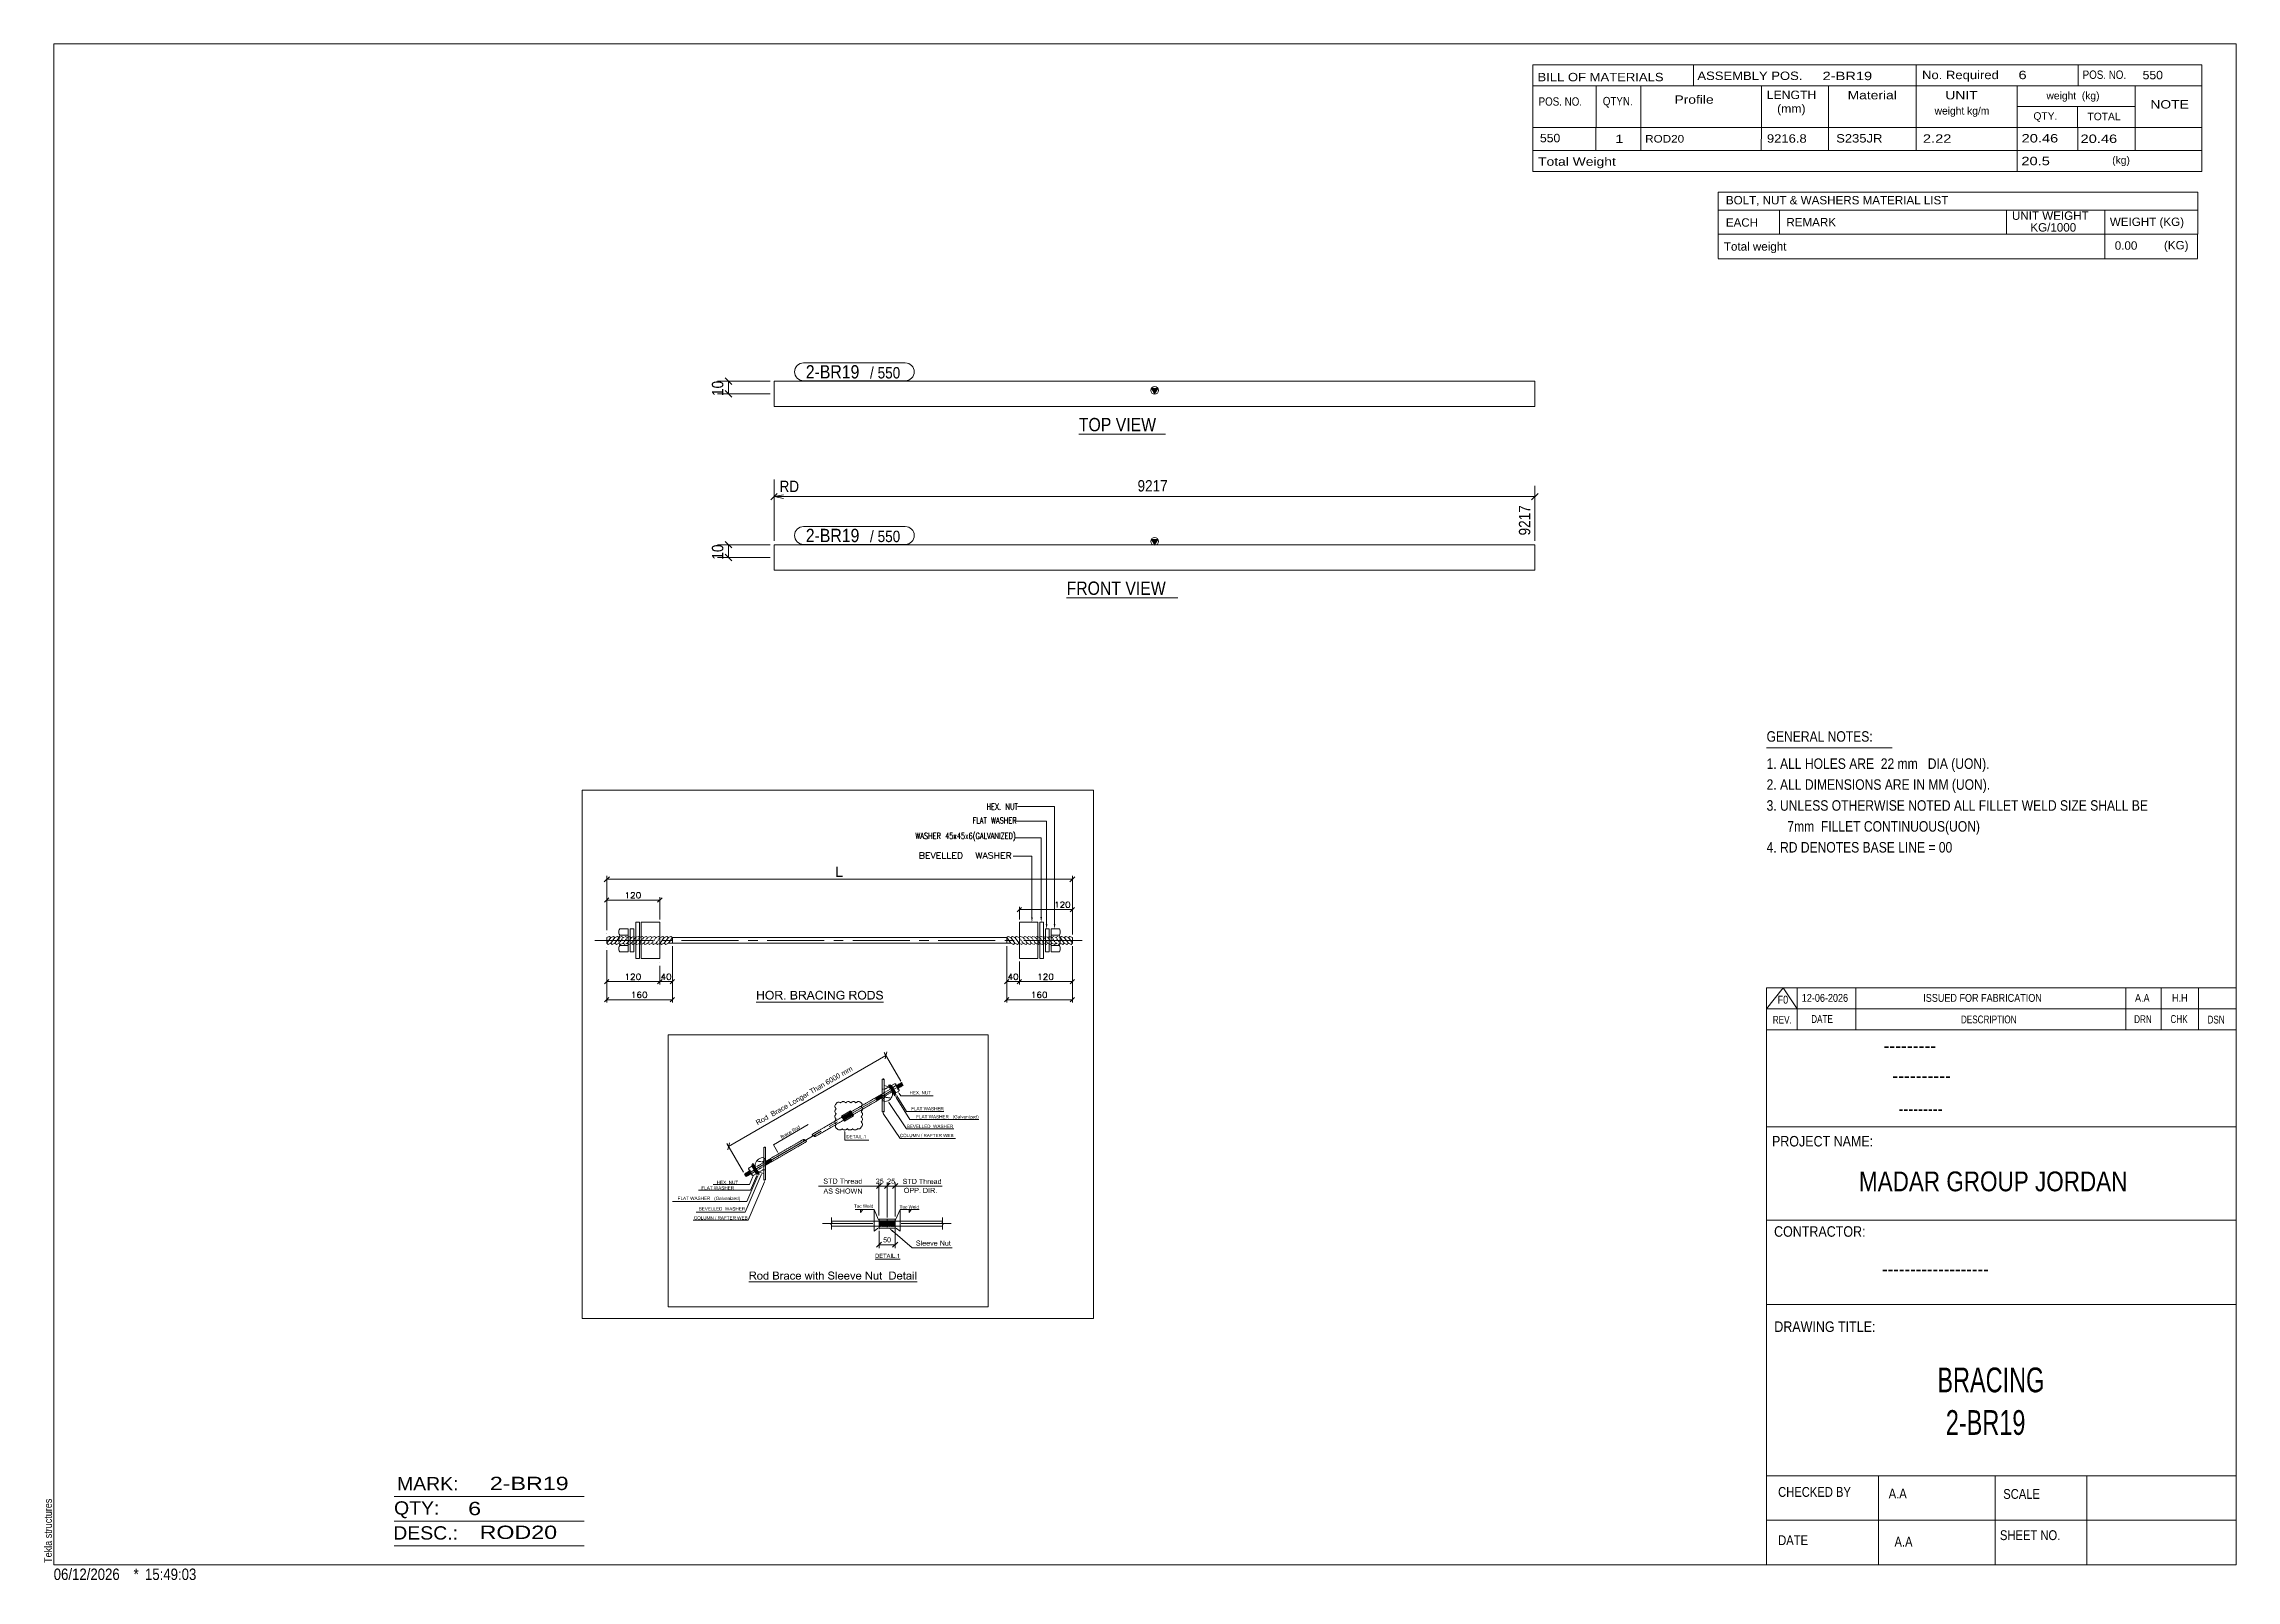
# Model space of a CAD drawing. Header units: millimetres. Extents: x 2 to 579, y 1 to 405.
import ezdxf

# ---------------------------------------------------------------- set-up
doc = ezdxf.new("R2010")
doc.units = ezdxf.units.MM
doc.linetypes.add('XKITLINE00', pattern=[0])
for name, color, linetype, lineweight in [('Dimensions', 7, 'Continuous', 0), ('DrawingSheet', 5, 'Continuous', 0), ('GraphicObject', 6, 'Continuous', 0), ('LinkedObject', 7, 'Continuous', 0), ('OtherObjectType', 7, 'Continuous', 0), ('Part', 2, 'Continuous', 0), ('PartMark', 7, 'Continuous', 0)]:
    doc.layers.add(name, color=color, linetype=linetype, lineweight=lineweight)
doc.styles.add('@ARIAL_UNICODE_MS_BOLD', font='ARIAL.TTF')
doc.styles.add('ARIAL', font='ARIAL.TTF')
doc.styles.add('ARIAL_NARROW', font='ARIALN.TTF')
doc.styles.add('COMIC_SANS_MS_BOLD', font='COMICBD.TTF')
doc.styles.add('SWIS721_EX_BT', font='ARIAL.TTF')
doc.styles.add('SWISSE', font='ARIAL.TTF')

# ---------------------------------------------------------------- blocks, each defined once
blk = doc.blocks.new('*A1')
at = {"layer": 'Part'}
blk.add_hatch(color=2, dxfattribs=at).paths.add_polyline_path([(293.75, 274.66), (295.35, 274.66), (294.55, 273.26)], flags=17)
at = {"layer": 'Part', "color": 2, "linetype": 'XKITLINE00', "lineweight": 0}
for p, q in [((194.45, 273.26), (294.45, 273.26)), ((194.45, 267.56), (194.45, 273.26)), ((294.55, 273.26), (293.75, 274.66)), ((293.75, 274.66), (295.35, 274.66)), ((295.35, 274.66), (294.55, 273.26)), ((294.55, 273.26), (394.55, 273.26)), ((394.55, 273.26), (394.55, 266.59)), ((194.45, 266.59), (194.45, 267.56)), ((294.45, 266.59), (194.45, 266.59)), ((394.55, 266.59), (294.55, 266.59))]:
    blk.add_line(p, q, dxfattribs=at)
blk.add_circle((294.55, 274.16), 1, dxfattribs=at)
blk = doc.blocks.new('*A2')
at = {"layer": 'Part'}
blk.add_hatch(color=2, dxfattribs=at).paths.add_polyline_path([(293.75, 314.36), (295.35, 314.36), (294.55, 312.96)], flags=17)
at = {"layer": 'Part', "color": 2, "linetype": 'XKITLINE00', "lineweight": 0}
for p, q in [((294.45, 316.29), (194.45, 316.29)), ((194.45, 316.29), (194.45, 309.62)), ((294.55, 312.96), (293.75, 314.36)), ((293.75, 314.36), (295.35, 314.36)), ((394.55, 316.29), (294.55, 316.29)), ((295.35, 314.36), (294.55, 312.96)), ((394.55, 309.62), (394.55, 316.29)), ((194.45, 309.62), (294.45, 309.62)), ((294.55, 309.62), (394.55, 309.62))]:
    blk.add_line(p, q, dxfattribs=at)
blk.add_circle((294.55, 313.86), 1, dxfattribs=at)
blk = doc.blocks.new('*A3')
at = {"layer": 'GraphicObject', "color": 3, "linetype": 'XKITLINE00', "lineweight": 0}
for p, q in [((278.51, 208.68), (143.95, 208.68)), ((143.95, 208.68), (143.95, 69.73)), ((278.51, 69.73), (278.51, 208.68)), ((143.95, 69.73), (278.51, 69.73))]:
    blk.add_line(p, q, dxfattribs=at)
blk = doc.blocks.new('*A4')
at = {"layer": 'LinkedObject'}
for color, points in [(7, [(211.2, 188.58), (210.85, 185.88), (210.85, 188.58)]), (7, [(211.2, 186.2), (210.85, 185.88), (211.2, 188.58)]), (7, [(210.85, 185.88), (211.2, 186.2), (212.53, 185.88)]), (7, [(212.53, 185.88), (211.2, 186.2), (212.53, 186.2)]), (1, [(262.5, 175.3), (262.27, 173.95), (262.05, 175.3)]), (1, [(264.94, 175.36), (264.71, 174.01), (264.49, 175.36)]), (1, [(266.35, 173.52), (266.13, 172.17), (265.9, 173.52)]), (1, [(268.45, 173.56), (268.22, 172.21), (268, 173.56)]), (7, [(190.29, 155), (189.99, 153.66), (189.99, 155.94)]), (7, [(190.29, 155), (189.99, 155.94), (190.29, 155.94)]), (7, [(191.78, 155.94), (191.48, 155), (191.48, 155.94)]), (7, [(191.48, 154.73), (191.48, 155), (191.78, 155.94)]), (7, [(191.48, 154.73), (191.78, 155.94), (191.78, 153.66)]), (7, [(193.05, 155.98), (192.5, 155.66), (192.65, 155.82)]), (7, [(193.29, 155.98), (192.5, 155.66), (193.05, 155.98)]), (7, [(193.13, 155.72), (192.5, 155.66), (193.29, 155.98)]), (7, [(192.85, 155.61), (192.5, 155.66), (193.13, 155.72)]), (7, [(193.13, 155.72), (193.29, 155.98), (193.29, 155.72)]), (7, [(193.29, 155.98), (193.4, 155.72), (193.29, 155.72)]), (7, [(193.73, 155.91), (193.29, 155.98), (193.45, 155.98)]), (7, [(193.86, 155.83), (193.29, 155.98), (193.73, 155.91)]), (7, [(193.61, 155.66), (193.29, 155.98), (193.86, 155.83)]), (7, [(193.4, 155.72), (193.29, 155.98), (193.61, 155.66)]), (7, [(193.61, 155.66), (193.86, 155.83), (193.7, 155.61)]), (7, [(193.86, 155.83), (193.79, 155.55), (193.7, 155.61)]), (7, [(193.79, 155.55), (193.86, 155.83), (193.93, 155.39)]), (7, [(194.18, 155.54), (193.86, 155.83), (193.99, 155.76)]), (7, [(194.25, 155.41), (193.86, 155.83), (194.18, 155.54)]), (7, [(193.93, 155.39), (193.86, 155.83), (194.25, 155.41)]), (7, [(195.08, 154.93), (194.78, 153.66), (194.78, 155.94)]), (7, [(194.78, 155.94), (195.08, 155.69), (195.08, 154.93)]), (7, [(195.8, 155.69), (194.78, 155.94), (195.79, 155.94)]), (7, [(195.08, 155.69), (194.78, 155.94), (195.8, 155.69)]), (7, [(195.79, 155.94), (195.93, 155.69), (195.8, 155.69)]), (7, [(196.17, 155.91), (195.79, 155.94), (195.94, 155.94)]), (7, [(196.25, 155.88), (195.79, 155.94), (196.17, 155.91)]), (7, [(196.11, 155.64), (195.79, 155.94), (196.25, 155.88)]), (7, [(195.93, 155.69), (195.79, 155.94), (196.11, 155.64)]), (7, [(196.25, 155.88), (196.17, 155.59), (196.11, 155.64)]), (7, [(196.33, 155.85), (196.17, 155.59), (196.25, 155.88)]), (7, [(196.17, 155.59), (196.33, 155.85), (196.23, 155.53)]), (7, [(196.23, 155.53), (196.33, 155.85), (196.51, 155.66)]), (7, [(196.51, 155.66), (196.33, 155.85), (196.46, 155.74)]), (7, [(198.84, 155.94), (199.14, 154.71), (198.84, 153.66)]), (7, [(199.14, 154.98), (199.14, 154.71), (198.84, 155.94)]), (7, [(198.84, 155.94), (199.14, 155.67), (199.14, 154.98)]), (7, [(199.6, 155.67), (198.84, 155.94), (199.7, 155.94)]), (7, [(199.14, 155.67), (198.84, 155.94), (199.6, 155.67)]), (7, [(199.6, 155.67), (199.7, 155.94), (199.72, 155.67)]), (7, [(199.7, 155.94), (199.89, 155.66), (199.72, 155.67)]), (7, [(199.83, 155.94), (199.89, 155.66), (199.7, 155.94)]), (7, [(200.04, 155.91), (199.89, 155.66), (199.83, 155.94)]), (7, [(199.89, 155.66), (200.04, 155.91), (199.95, 155.64)]), (7, [(199.95, 155.64), (200.04, 155.91), (200, 155.63)]), (7, [(200, 155.63), (200.04, 155.91), (200.12, 155.87)]), (7, [(200.12, 155.87), (200.07, 155.57), (200, 155.63)]), (7, [(200.19, 155.84), (200.07, 155.57), (200.12, 155.87)]), (7, [(200.32, 155.73), (200.07, 155.57), (200.19, 155.84)]), (7, [(200.36, 155.66), (200.07, 155.57), (200.32, 155.73)]), (7, [(201.29, 154.93), (200.98, 153.66), (200.98, 155.94)]), (7, [(200.98, 155.94), (201.29, 155.69), (201.29, 154.93)]), (7, [(202.01, 155.69), (200.98, 155.94), (202, 155.94)]), (7, [(201.29, 155.69), (200.98, 155.94), (202.01, 155.69)]), (7, [(202, 155.94), (202.14, 155.69), (202.01, 155.69)]), (7, [(202.38, 155.91), (202, 155.94), (202.15, 155.94)]), (7, [(202.46, 155.88), (202, 155.94), (202.38, 155.91)]), (7, [(202.32, 155.64), (202, 155.94), (202.46, 155.88)]), (7, [(202.14, 155.69), (202, 155.94), (202.32, 155.64)]), (7, [(202.46, 155.88), (202.38, 155.59), (202.32, 155.64)]), (7, [(202.54, 155.85), (202.38, 155.59), (202.46, 155.88)]), (7, [(202.38, 155.59), (202.54, 155.85), (202.44, 155.53)]), (7, [(202.44, 155.53), (202.54, 155.85), (202.71, 155.66)]), (7, [(202.71, 155.66), (202.54, 155.85), (202.67, 155.74)]), (7, [(203.91, 155.94), (203.94, 155.27), (203.03, 153.66)]), (7, [(203.94, 155.27), (203.91, 155.94), (203.98, 155.37)]), (7, [(203.98, 155.37), (203.91, 155.94), (204.04, 155.59)]), (7, [(204.04, 155.59), (203.91, 155.94), (204.07, 155.7)]), (7, [(204.24, 155.94), (204.07, 155.7), (203.91, 155.94)]), (7, [(204.07, 155.7), (204.24, 155.94), (204.09, 155.61)]), (7, [(204.09, 155.61), (204.24, 155.94), (204.17, 155.37)]), (7, [(204.17, 155.37), (204.24, 155.94), (204.23, 155.23)]), (7, [(204.23, 155.23), (204.24, 155.94), (204.47, 154.6)]), (7, [(204.47, 154.6), (204.24, 155.94), (204.56, 154.35)]), (7, [(204.56, 154.35), (204.24, 155.94), (205.17, 153.66)]), (7, [(205.73, 155.77), (205.87, 155.53), (205.53, 155.57)]), (7, [(205.85, 155.84), (205.87, 155.53), (205.73, 155.77)]), (7, [(205.98, 155.91), (206.27, 155.72), (205.85, 155.84)]), (7, [(205.85, 155.84), (206.27, 155.72), (206.05, 155.66)]), (7, [(205.87, 155.53), (205.85, 155.84), (205.96, 155.6)]), (7, [(205.96, 155.6), (205.85, 155.84), (206.05, 155.66)]), (7, [(206.25, 155.98), (206.27, 155.72), (205.98, 155.91)]), (7, [(206.41, 155.98), (206.27, 155.72), (206.25, 155.98)]), (7, [(206.27, 155.72), (206.41, 155.98), (206.4, 155.72)]), (7, [(206.41, 155.98), (206.51, 155.72), (206.4, 155.72)]), (7, [(206.87, 155.89), (206.41, 155.98), (206.58, 155.98)]), (7, [(206.98, 155.81), (206.41, 155.98), (206.87, 155.89)]), (7, [(206.7, 155.67), (206.41, 155.98), (206.98, 155.81)]), (7, [(206.51, 155.72), (206.41, 155.98), (206.7, 155.67)]), (7, [(206.7, 155.67), (206.98, 155.81), (206.78, 155.61)]), (7, [(206.98, 155.81), (206.86, 155.55), (206.78, 155.61)]), (7, [(206.86, 155.55), (206.98, 155.81), (206.97, 155.37)]), (7, [(206.97, 155.37), (206.98, 155.81), (207.31, 155.32)]), (7, [(207.26, 155.47), (206.98, 155.81), (207.1, 155.72)]), (7, [(207.31, 155.32), (206.98, 155.81), (207.26, 155.47)]), (7, [(208.07, 155.94), (207.77, 153.66), (207.77, 155.94)]), (7, [(208.07, 153.66), (207.77, 153.66), (208.07, 155.94)]), (7, [(208.6, 155.94), (208.89, 155.45), (208.6, 153.66)]), (7, [(208.89, 155.45), (208.6, 155.94), (208.91, 155.94)]), (7, [(208.89, 155.45), (208.91, 155.94), (210.09, 153.66)]), (7, [(210.09, 153.66), (208.91, 155.94), (210.11, 154.15)]), (7, [(210.4, 155.94), (210.11, 154.15), (210.11, 155.94)]), (7, [(210.4, 153.66), (210.11, 154.15), (210.4, 155.94)]), (7, [(211.38, 155.84), (210.97, 155.41), (211.24, 155.77)]), (7, [(211.55, 155.63), (210.97, 155.41), (211.38, 155.84)]), (7, [(211.24, 155.77), (210.97, 155.41), (211.04, 155.56)]), (7, [(211.81, 155.98), (211.38, 155.84), (211.51, 155.91)]), (7, [(211.88, 155.72), (211.38, 155.84), (211.81, 155.98)]), (7, [(211.38, 155.84), (211.62, 155.66), (211.55, 155.63)]), (7, [(211.62, 155.66), (211.38, 155.84), (211.7, 155.69)]), (7, [(211.7, 155.69), (211.38, 155.84), (211.88, 155.72)]), (7, [(211.98, 155.72), (211.81, 155.98), (211.98, 155.98)]), (7, [(211.88, 155.72), (211.81, 155.98), (211.98, 155.72)]), (7, [(211.98, 155.98), (212.07, 155.72), (211.98, 155.72)]), (7, [(212.1, 155.98), (212.07, 155.72), (211.98, 155.98)]), (7, [(212.07, 155.72), (212.1, 155.98), (212.22, 155.69)]), (7, [(212.43, 155.9), (212.1, 155.98), (212.33, 155.94)]), (7, [(212.22, 155.69), (212.1, 155.98), (212.43, 155.9)]), (7, [(212.22, 155.69), (212.43, 155.9), (212.29, 155.66)]), (7, [(212.43, 155.9), (212.37, 155.63), (212.29, 155.66)]), (7, [(212.37, 155.63), (212.43, 155.9), (212.48, 155.55)]), (7, [(212.68, 155.75), (212.43, 155.9), (212.53, 155.86)]), (7, [(212.74, 155.68), (212.43, 155.9), (212.68, 155.75)]), (7, [(212.48, 155.55), (212.43, 155.9), (212.74, 155.68)]), (7, [(214.59, 154.93), (214.29, 153.66), (214.29, 155.94)]), (7, [(214.29, 155.94), (214.59, 155.69), (214.59, 154.93)]), (7, [(215.31, 155.69), (214.29, 155.94), (215.3, 155.94)]), (7, [(214.59, 155.69), (214.29, 155.94), (215.31, 155.69)]), (7, [(215.3, 155.94), (215.44, 155.69), (215.31, 155.69)]), (7, [(215.68, 155.91), (215.3, 155.94), (215.45, 155.94)]), (7, [(215.76, 155.88), (215.3, 155.94), (215.68, 155.91)]), (7, [(215.62, 155.64), (215.3, 155.94), (215.76, 155.88)]), (7, [(215.44, 155.69), (215.3, 155.94), (215.62, 155.64)]), (7, [(215.76, 155.88), (215.68, 155.59), (215.62, 155.64)]), (7, [(215.84, 155.85), (215.68, 155.59), (215.76, 155.88)]), (7, [(215.68, 155.59), (215.84, 155.85), (215.74, 155.53)]), (7, [(215.74, 155.53), (215.84, 155.85), (216.02, 155.66)]), (7, [(216.02, 155.66), (215.84, 155.85), (215.97, 155.74)]), (7, [(217.35, 155.98), (216.8, 155.66), (216.95, 155.82)]), (7, [(217.59, 155.98), (216.8, 155.66), (217.35, 155.98)]), (7, [(217.43, 155.72), (216.8, 155.66), (217.59, 155.98)]), (7, [(217.15, 155.61), (216.8, 155.66), (217.43, 155.72)]), (7, [(217.43, 155.72), (217.59, 155.98), (217.59, 155.72)]), (7, [(217.59, 155.98), (217.7, 155.72), (217.59, 155.72)]), (7, [(218.03, 155.91), (217.59, 155.98), (217.75, 155.98)]), (7, [(218.16, 155.83), (217.59, 155.98), (218.03, 155.91)]), (7, [(217.91, 155.66), (217.59, 155.98), (218.16, 155.83)]), (7, [(217.7, 155.72), (217.59, 155.98), (217.91, 155.66)]), (7, [(217.91, 155.66), (218.16, 155.83), (218, 155.61)]), (7, [(218.16, 155.83), (218.09, 155.55), (218, 155.61)]), (7, [(218.09, 155.55), (218.16, 155.83), (218.23, 155.39)]), (7, [(218.48, 155.54), (218.16, 155.83), (218.29, 155.76)]), (7, [(218.55, 155.41), (218.16, 155.83), (218.48, 155.54)]), (7, [(218.23, 155.39), (218.16, 155.83), (218.55, 155.41)]), (7, [(219.07, 155.94), (219.37, 155.67), (219.07, 153.66)]), (7, [(219.85, 155.67), (219.07, 155.94), (219.86, 155.94)]), (7, [(219.37, 155.67), (219.07, 155.94), (219.85, 155.67)]), (7, [(219.86, 155.94), (219.99, 155.67), (219.85, 155.67)]), (7, [(219.99, 155.94), (219.99, 155.67), (219.86, 155.94)]), (7, [(219.99, 155.94), (220.18, 155.65), (219.99, 155.67)]), (7, [(220.2, 155.93), (220.18, 155.65), (219.99, 155.94)]), (7, [(220.27, 155.91), (220.18, 155.65), (220.2, 155.93)]), (7, [(220.27, 155.91), (220.25, 155.63), (220.18, 155.65)]), (7, [(220.25, 155.63), (220.27, 155.91), (220.33, 155.59)]), (7, [(220.53, 155.81), (220.27, 155.91), (220.36, 155.89)]), (7, [(220.6, 155.75), (220.27, 155.91), (220.53, 155.81)]), (7, [(220.47, 155.46), (220.27, 155.91), (220.6, 155.75)]), (7, [(220.33, 155.59), (220.27, 155.91), (220.47, 155.46)]), (7, [(220.6, 155.75), (220.53, 155.37), (220.47, 155.46)]), (7, [(220.69, 155.67), (220.53, 155.37), (220.6, 155.75)]), (7, [(221.51, 155.75), (221.78, 155.61), (221.46, 155.68)]), (7, [(221.65, 155.86), (221.78, 155.61), (221.51, 155.75)]), (7, [(221.84, 155.66), (221.65, 155.86), (221.75, 155.9)]), (7, [(221.78, 155.61), (221.65, 155.86), (221.84, 155.66)]), (7, [(221.84, 155.94), (222.04, 155.71), (221.75, 155.9)]), (7, [(221.75, 155.9), (222.04, 155.71), (221.84, 155.66)]), (7, [(222.05, 155.98), (222.04, 155.71), (221.84, 155.94)]), (7, [(222.16, 155.98), (222.04, 155.71), (222.05, 155.98)]), (7, [(222.04, 155.71), (222.16, 155.98), (222.18, 155.71)]), (7, [(222.16, 155.98), (222.31, 155.71), (222.18, 155.71)]), (7, [(222.52, 155.94), (222.16, 155.98), (222.29, 155.98)]), (7, [(222.61, 155.9), (222.16, 155.98), (222.52, 155.94)]), (7, [(222.51, 155.66), (222.16, 155.98), (222.61, 155.9)]), (7, [(222.31, 155.71), (222.16, 155.98), (222.51, 155.66)]), (7, [(222.61, 155.9), (222.57, 155.6), (222.51, 155.66)]), (7, [(222.71, 155.86), (222.57, 155.6), (222.61, 155.9)]), (7, [(222.57, 155.6), (222.71, 155.86), (222.64, 155.55)]), (7, [(222.64, 155.55), (222.71, 155.86), (222.91, 155.66)]), (7, [(222.91, 155.66), (222.71, 155.86), (222.86, 155.74)]), (7, [(190.29, 154.73), (189.99, 153.66), (190.29, 155)]), (7, [(189.99, 153.66), (190.29, 154.73), (190.29, 153.66)]), (7, [(190.29, 155), (191.48, 154.73), (190.29, 154.73)]), (7, [(191.48, 155), (191.48, 154.73), (190.29, 155)]), (7, [(191.48, 154.73), (191.78, 153.66), (191.48, 153.66)]), (7, [(192.5, 155.66), (192.19, 154.77), (192.35, 155.5)]), (7, [(192.62, 155.39), (192.19, 154.77), (192.5, 155.66)]), (7, [(192.35, 155.5), (192.19, 154.77), (192.19, 155.05)]), (7, [(192.5, 155.02), (192.19, 154.77), (192.62, 155.39)]), (7, [(192.19, 154.77), (192.5, 155.02), (192.5, 154.76)]), (7, [(192.19, 154.77), (192.5, 154.56), (192.19, 154.62)]), (7, [(192.5, 154.56), (192.19, 154.77), (192.5, 154.76)]), (7, [(192.19, 154.62), (192.5, 154.56), (192.26, 154.33)]), (7, [(192.26, 154.33), (192.5, 154.56), (192.32, 154.2)]), (7, [(192.32, 154.2), (192.5, 154.56), (192.62, 154.23)]), (7, [(192.62, 154.23), (192.58, 153.85), (192.32, 154.2)]), (7, [(192.32, 154.2), (192.58, 153.85), (192.39, 154.06)]), (7, [(192.5, 155.66), (192.85, 155.61), (192.74, 155.5)]), (7, [(192.62, 155.39), (192.5, 155.66), (192.74, 155.5)]), (7, [(192.73, 154.11), (192.58, 153.85), (192.62, 154.23)]), (7, [(192.58, 153.85), (192.73, 154.11), (192.71, 153.77)]), (7, [(192.71, 153.77), (192.73, 154.11), (192.84, 153.99)]), (7, [(192.84, 153.99), (193.29, 153.62), (192.71, 153.77)]), (7, [(192.71, 153.77), (193.29, 153.62), (192.84, 153.7)]), (7, [(193.12, 153.88), (193.29, 153.62), (192.84, 153.99)]), (7, [(192.84, 153.7), (193.29, 153.62), (193.12, 153.62)]), (7, [(193.29, 153.62), (193.12, 153.88), (193.28, 153.88)]), (7, [(193.46, 153.88), (193.29, 153.62), (193.28, 153.88)]), (7, [(193.29, 153.62), (193.46, 153.88), (193.44, 153.62)]), (7, [(193.44, 153.62), (193.46, 153.88), (193.71, 153.69)]), (7, [(193.84, 153.76), (193.46, 153.88), (193.74, 154)]), (7, [(193.71, 153.69), (193.46, 153.88), (193.84, 153.76)]), (7, [(193.85, 154.12), (193.97, 153.83), (193.74, 154)]), (7, [(193.74, 154), (193.97, 153.83), (193.84, 153.76)]), (7, [(194.24, 154.17), (193.85, 154.12), (193.96, 154.24)]), (7, [(194.17, 154.04), (193.85, 154.12), (194.24, 154.17)]), (7, [(193.97, 153.83), (193.85, 154.12), (194.17, 154.04)]), (7, [(193.93, 155.39), (194.25, 155.41), (193.97, 155.28)]), (7, [(193.96, 154.24), (194.38, 154.8), (194.24, 154.17)]), (7, [(194.07, 154.58), (194.38, 154.8), (193.96, 154.24)]), (7, [(194.25, 155.41), (194.02, 155.18), (193.97, 155.28)]), (7, [(194.02, 155.18), (194.25, 155.41), (194.07, 154.94)]), (7, [(194.07, 154.94), (194.25, 155.41), (194.38, 154.97)]), (7, [(194.07, 154.8), (194.38, 154.97), (194.38, 154.8)]), (7, [(194.07, 154.94), (194.38, 154.97), (194.07, 154.8)]), (7, [(194.38, 154.8), (194.07, 154.58), (194.07, 154.8)]), (7, [(194.24, 154.17), (194.38, 154.8), (194.31, 154.31)]), (7, [(194.38, 154.97), (194.25, 155.41), (194.31, 155.27)]), (7, [(194.31, 154.31), (194.38, 154.8), (194.38, 154.62)]), (7, [(195.08, 154.93), (195.08, 154.67), (194.78, 153.66)]), (7, [(194.78, 153.66), (195.08, 154.67), (195.08, 153.66)]), (7, [(195.43, 154.67), (195.08, 154.93), (195.73, 154.93)]), (7, [(195.08, 154.67), (195.08, 154.93), (195.43, 154.67)]), (7, [(195.43, 154.67), (195.73, 154.93), (195.49, 154.67)]), (7, [(195.49, 154.67), (195.73, 154.93), (195.57, 154.67)]), (7, [(195.57, 154.67), (195.73, 154.93), (195.6, 154.66)]), (7, [(195.6, 154.66), (195.73, 154.93), (195.63, 154.65)]), (7, [(195.63, 154.65), (195.73, 154.93), (195.7, 154.62)]), (7, [(195.7, 154.62), (195.73, 154.93), (195.83, 154.93)]), (7, [(195.7, 154.62), (195.83, 154.93), (195.73, 154.6)]), (7, [(195.83, 154.93), (195.96, 154.7), (195.73, 154.6)]), (7, [(195.73, 154.6), (195.96, 154.7), (195.77, 154.58)]), (7, [(195.96, 154.7), (195.84, 154.5), (195.77, 154.58)]), (7, [(195.99, 154.96), (195.96, 154.7), (195.83, 154.93)]), (7, [(196.02, 154.67), (195.84, 154.5), (195.96, 154.7)]), (7, [(195.84, 154.5), (196.02, 154.67), (195.89, 154.45)]), (7, [(195.89, 154.45), (196.02, 154.67), (195.93, 154.39)]), (7, [(195.93, 154.39), (196.02, 154.67), (196.14, 154.58)]), (7, [(196.14, 154.58), (196.04, 154.23), (195.93, 154.39)]), (7, [(195.96, 154.7), (195.99, 154.96), (196.12, 154.72)]), (7, [(196.05, 154.98), (196.44, 154.91), (195.99, 154.96)]), (7, [(196.36, 154.83), (195.99, 154.96), (196.44, 154.91)]), (7, [(196.12, 154.72), (195.99, 154.96), (196.36, 154.83)]), (7, [(196.14, 154.58), (196.02, 154.67), (196.11, 154.61)]), (7, [(196.21, 154.52), (196.04, 154.23), (196.14, 154.58)]), (7, [(196.33, 154.37), (196.04, 154.23), (196.21, 154.52)]), (7, [(196.04, 154.23), (196.33, 154.37), (196.1, 154.13)]), (7, [(196.11, 155), (196.44, 154.91), (196.05, 154.98)]), (7, [(196.1, 154.13), (196.33, 154.37), (196.39, 154.28)]), (7, [(196.1, 154.13), (196.39, 154.28), (196.41, 153.66)]), (7, [(196.44, 154.91), (196.11, 155), (196.2, 155.07)]), (7, [(196.23, 155.11), (196.44, 154.91), (196.2, 155.07)]), (7, [(196.51, 155.66), (196.29, 155.4), (196.23, 155.53)]), (7, [(196.26, 155.16), (196.44, 154.91), (196.23, 155.11)]), (7, [(196.26, 155.16), (196.6, 155.32), (196.44, 154.91)]), (7, [(196.29, 155.26), (196.6, 155.32), (196.26, 155.16)]), (7, [(196.55, 155.59), (196.29, 155.4), (196.51, 155.66)]), (7, [(196.6, 155.41), (196.29, 155.4), (196.55, 155.59)]), (7, [(196.6, 155.32), (196.29, 155.4), (196.6, 155.41)]), (7, [(196.29, 155.4), (196.6, 155.32), (196.29, 155.32)]), (7, [(196.6, 155.32), (196.29, 155.26), (196.29, 155.32)]), (7, [(196.41, 153.66), (196.39, 154.28), (196.78, 153.66)]), (7, [(196.44, 154.91), (196.6, 155.32), (196.52, 154.99)]), (7, [(196.52, 154.99), (196.6, 155.32), (196.6, 155.2)]), (7, [(197.44, 153.98), (197.12, 153.66), (197.12, 153.98)]), (7, [(197.44, 153.66), (197.12, 153.66), (197.44, 153.98)]), (7, [(198.84, 153.66), (199.14, 154.71), (199.14, 153.93)]), (7, [(199.14, 153.93), (199.71, 153.66), (198.84, 153.66)]), (7, [(199.67, 154.71), (199.14, 154.98), (199.63, 154.98)]), (7, [(199.14, 154.71), (199.14, 154.98), (199.67, 154.71)]), (7, [(199.71, 153.93), (199.71, 153.66), (199.14, 153.93)]), (7, [(199.78, 154.71), (199.63, 154.98), (199.74, 154.98)]), (7, [(199.67, 154.71), (199.63, 154.98), (199.78, 154.71)]), (7, [(199.71, 153.93), (199.82, 153.66), (199.71, 153.66)]), (7, [(199.78, 153.93), (199.82, 153.66), (199.71, 153.93)]), (7, [(199.88, 155), (200.13, 154.87), (199.74, 154.98)]), (7, [(199.74, 154.98), (200.13, 154.87), (199.78, 154.71)]), (7, [(199.78, 154.71), (200.13, 154.87), (199.95, 154.69)]), (7, [(199.78, 153.93), (200, 153.68), (199.82, 153.66)]), (7, [(199.89, 153.93), (200, 153.68), (199.78, 153.93)]), (7, [(199.92, 155.01), (200.21, 154.91), (199.88, 155)]), (7, [(200.13, 154.87), (199.88, 155), (200.21, 154.91)]), (7, [(199.92, 153.94), (200, 153.68), (199.89, 153.93)]), (7, [(199.98, 155.03), (200.21, 154.91), (199.92, 155.01)]), (7, [(200.08, 153.69), (199.92, 153.94), (199.97, 153.95)]), (7, [(200, 153.68), (199.92, 153.94), (200.08, 153.69)]), (7, [(200.13, 154.87), (200, 154.67), (199.95, 154.69)]), (7, [(200.06, 153.98), (200.33, 153.81), (199.97, 153.95)]), (7, [(199.97, 153.95), (200.33, 153.81), (200.08, 153.69)]), (7, [(200.07, 155.08), (200.21, 154.91), (199.98, 155.03)]), (7, [(200, 154.67), (200.13, 154.87), (200.06, 154.66)]), (7, [(200.06, 154.66), (200.13, 154.87), (200.15, 154.59)]), (7, [(200.09, 154), (200.33, 153.81), (200.06, 153.98)]), (7, [(200.07, 155.57), (200.36, 155.66), (200.1, 155.52)]), (7, [(200.37, 155.08), (200.07, 155.08), (200.13, 155.16)]), (7, [(200.33, 155.02), (200.07, 155.08), (200.37, 155.08)]), (7, [(200.21, 154.91), (200.07, 155.08), (200.33, 155.02)]), (7, [(200.08, 153.69), (200.33, 153.81), (200.15, 153.71)]), (7, [(200.33, 153.81), (200.09, 154), (200.13, 154.02)]), (7, [(200.36, 155.66), (200.13, 155.48), (200.1, 155.52)]), (7, [(200.13, 155.48), (200.36, 155.66), (200.16, 155.38)]), (7, [(200.13, 155.16), (200.45, 155.36), (200.37, 155.08)]), (7, [(200.16, 155.26), (200.45, 155.36), (200.13, 155.16)]), (7, [(200.4, 154.74), (200.13, 154.87), (200.24, 154.84)]), (7, [(200.15, 154.59), (200.13, 154.87), (200.4, 154.74)]), (7, [(200.18, 154.08), (200.5, 154.02), (200.13, 154.02)]), (7, [(200.13, 154.02), (200.5, 154.02), (200.33, 153.81)]), (7, [(200.15, 154.59), (200.4, 154.74), (200.19, 154.54)]), (7, [(200.15, 153.71), (200.33, 153.81), (200.28, 153.77)]), (7, [(200.16, 155.38), (200.36, 155.66), (200.45, 155.36)]), (7, [(200.45, 155.36), (200.16, 155.32), (200.16, 155.38)]), (7, [(200.16, 155.32), (200.45, 155.36), (200.16, 155.26)]), (7, [(200.21, 154.13), (200.5, 154.02), (200.18, 154.08)]), (7, [(200.19, 154.54), (200.4, 154.74), (200.22, 154.49)]), (7, [(200.5, 154.02), (200.21, 154.13), (200.23, 154.17)]), (7, [(200.22, 154.49), (200.4, 154.74), (200.45, 154.67)]), (7, [(200.45, 154.67), (200.25, 154.38), (200.22, 154.49)]), (7, [(200.23, 154.17), (200.56, 154.32), (200.5, 154.02)]), (7, [(200.25, 154.26), (200.56, 154.32), (200.23, 154.17)]), (7, [(200.51, 154.59), (200.25, 154.38), (200.45, 154.67)]), (7, [(200.56, 154.42), (200.25, 154.38), (200.51, 154.59)]), (7, [(200.56, 154.32), (200.25, 154.38), (200.56, 154.42)]), (7, [(200.25, 154.38), (200.56, 154.32), (200.25, 154.32)]), (7, [(200.56, 154.32), (200.25, 154.26), (200.25, 154.32)]), (7, [(200.33, 153.81), (200.5, 154.02), (200.38, 153.84)]), (7, [(200.45, 155.44), (200.36, 155.66), (200.41, 155.59)]), (7, [(200.45, 155.36), (200.36, 155.66), (200.45, 155.44)]), (7, [(200.37, 155.08), (200.45, 155.36), (200.41, 155.15)]), (7, [(200.38, 153.84), (200.5, 154.02), (200.46, 153.95)]), (7, [(200.41, 155.15), (200.45, 155.36), (200.45, 155.28)]), (7, [(200.5, 154.02), (200.56, 154.32), (200.53, 154.09)]), (7, [(200.53, 154.09), (200.56, 154.32), (200.56, 154.24)]), (7, [(201.29, 154.93), (201.29, 154.67), (200.98, 153.66)]), (7, [(200.98, 153.66), (201.29, 154.67), (201.29, 153.66)]), (7, [(201.64, 154.67), (201.29, 154.93), (201.94, 154.93)]), (7, [(201.29, 154.67), (201.29, 154.93), (201.64, 154.67)]), (7, [(201.64, 154.67), (201.94, 154.93), (201.69, 154.67)]), (7, [(201.69, 154.67), (201.94, 154.93), (201.78, 154.67)]), (7, [(201.78, 154.67), (201.94, 154.93), (201.8, 154.66)]), (7, [(201.8, 154.66), (201.94, 154.93), (201.84, 154.65)]), (7, [(201.84, 154.65), (201.94, 154.93), (201.91, 154.62)]), (7, [(201.91, 154.62), (201.94, 154.93), (202.04, 154.93)]), (7, [(201.91, 154.62), (202.04, 154.93), (201.94, 154.6)]), (7, [(202.04, 154.93), (202.17, 154.7), (201.94, 154.6)]), (7, [(201.94, 154.6), (202.17, 154.7), (201.98, 154.58)]), (7, [(202.17, 154.7), (202.05, 154.5), (201.98, 154.58)]), (7, [(202.2, 154.96), (202.17, 154.7), (202.04, 154.93)]), (7, [(202.23, 154.67), (202.05, 154.5), (202.17, 154.7)]), (7, [(202.05, 154.5), (202.23, 154.67), (202.1, 154.45)]), (7, [(202.1, 154.45), (202.23, 154.67), (202.14, 154.39)]), (7, [(202.14, 154.39), (202.23, 154.67), (202.35, 154.58)]), (7, [(202.35, 154.58), (202.25, 154.23), (202.14, 154.39)]), (7, [(202.17, 154.7), (202.2, 154.96), (202.33, 154.72)]), (7, [(202.26, 154.98), (202.65, 154.91), (202.2, 154.96)]), (7, [(202.57, 154.83), (202.2, 154.96), (202.65, 154.91)]), (7, [(202.33, 154.72), (202.2, 154.96), (202.57, 154.83)]), (7, [(202.35, 154.58), (202.23, 154.67), (202.32, 154.61)]), (7, [(202.41, 154.52), (202.25, 154.23), (202.35, 154.58)]), (7, [(202.54, 154.37), (202.25, 154.23), (202.41, 154.52)]), (7, [(202.25, 154.23), (202.54, 154.37), (202.31, 154.13)]), (7, [(202.32, 155), (202.65, 154.91), (202.26, 154.98)]), (7, [(202.31, 154.13), (202.54, 154.37), (202.6, 154.28)]), (7, [(202.31, 154.13), (202.6, 154.28), (202.62, 153.66)]), (7, [(202.65, 154.91), (202.32, 155), (202.41, 155.07)]), (7, [(202.44, 155.11), (202.65, 154.91), (202.41, 155.07)]), (7, [(202.71, 155.66), (202.5, 155.4), (202.44, 155.53)]), (7, [(202.47, 155.16), (202.65, 154.91), (202.44, 155.11)]), (7, [(202.47, 155.16), (202.81, 155.32), (202.65, 154.91)]), (7, [(202.5, 155.26), (202.81, 155.32), (202.47, 155.16)]), (7, [(202.76, 155.59), (202.5, 155.4), (202.71, 155.66)]), (7, [(202.81, 155.41), (202.5, 155.4), (202.76, 155.59)]), (7, [(202.81, 155.32), (202.5, 155.4), (202.81, 155.41)]), (7, [(202.5, 155.4), (202.81, 155.32), (202.5, 155.32)]), (7, [(202.81, 155.32), (202.5, 155.26), (202.5, 155.32)]), (7, [(202.62, 153.66), (202.6, 154.28), (202.99, 153.66)]), (7, [(202.65, 154.91), (202.81, 155.32), (202.73, 154.99)]), (7, [(202.73, 154.99), (202.81, 155.32), (202.81, 155.2)]), (7, [(203.03, 153.66), (203.94, 155.27), (203.69, 154.6)]), (7, [(203.6, 154.35), (203.03, 153.66), (203.69, 154.6)]), (7, [(203.03, 153.66), (203.6, 154.35), (203.35, 153.66)]), (7, [(203.69, 154.6), (204.56, 154.35), (203.6, 154.35)]), (7, [(204.47, 154.6), (204.56, 154.35), (203.69, 154.6)]), (7, [(204.56, 154.35), (205.17, 153.66), (204.83, 153.66)]), (7, [(205.67, 155.15), (205.33, 155), (205.4, 155.31)]), (7, [(205.64, 154.93), (205.33, 155), (205.67, 155.15)]), (7, [(205.33, 155), (205.64, 154.93), (205.33, 154.82)]), (7, [(205.33, 154.82), (205.64, 154.93), (205.64, 154.82)]), (7, [(205.64, 154.82), (205.33, 154.65), (205.33, 154.82)]), (7, [(205.64, 154.67), (205.33, 154.65), (205.64, 154.82)]), (7, [(205.64, 154.67), (205.45, 154.2), (205.33, 154.65)]), (7, [(205.33, 154.65), (205.45, 154.2), (205.39, 154.35)]), (7, [(205.71, 155.26), (205.4, 155.31), (205.46, 155.44)]), (7, [(205.67, 155.15), (205.4, 155.31), (205.71, 155.26)]), (7, [(205.68, 154.42), (205.45, 154.2), (205.64, 154.67)]), (7, [(205.45, 154.2), (205.68, 154.42), (205.72, 154.31)]), (7, [(205.77, 154.2), (205.45, 154.2), (205.72, 154.31)]), (7, [(205.45, 154.2), (205.8, 153.77), (205.51, 154.06)]), (7, [(205.77, 154.2), (205.8, 153.77), (205.45, 154.2)]), (7, [(205.53, 155.57), (205.87, 155.53), (205.46, 155.44)]), (7, [(205.46, 155.44), (205.87, 155.53), (205.75, 155.36)]), (7, [(205.71, 155.26), (205.46, 155.44), (205.75, 155.36)]), (7, [(205.51, 154.06), (205.8, 153.77), (205.68, 153.84)]), (7, [(205.9, 154.04), (205.8, 153.77), (205.77, 154.2)]), (7, [(205.8, 153.77), (205.9, 154.04), (205.99, 153.98)]), (7, [(206.08, 153.93), (205.8, 153.77), (205.99, 153.98)]), (7, [(206.08, 153.93), (206.4, 153.62), (205.8, 153.77)]), (7, [(205.8, 153.77), (206.4, 153.62), (205.92, 153.69)]), (7, [(205.92, 153.69), (206.4, 153.62), (206.22, 153.62)]), (7, [(206.27, 153.88), (206.4, 153.62), (206.08, 153.93)]), (7, [(206.4, 153.62), (206.27, 153.88), (206.38, 153.88)]), (7, [(206.5, 153.88), (206.4, 153.62), (206.38, 153.88)]), (7, [(206.5, 153.88), (207, 153.81), (206.4, 153.62)]), (7, [(206.4, 153.62), (207, 153.81), (206.58, 153.62)]), (7, [(206.72, 153.95), (207, 153.81), (206.5, 153.88)]), (7, [(206.58, 153.62), (207, 153.81), (206.88, 153.71)]), (7, [(207, 153.81), (206.72, 153.95), (206.81, 154.02)]), (7, [(206.89, 154.1), (207, 153.81), (206.81, 154.02)]), (7, [(206.89, 154.1), (207.35, 154.38), (207, 153.81)]), (7, [(207.01, 154.31), (207.35, 154.38), (206.89, 154.1)]), (7, [(206.97, 155.37), (207.31, 155.32), (207.01, 155.25)]), (7, [(207, 153.81), (207.35, 154.38), (207.13, 153.91)]), (7, [(207.35, 154.38), (207.01, 154.31), (207.04, 154.46)]), (7, [(207.13, 153.91), (207.35, 154.38), (207.3, 154.19)]), (7, [(208.6, 153.66), (208.89, 155.45), (208.89, 153.66)]), (7, [(210.11, 154.15), (210.4, 153.66), (210.09, 153.66)]), (7, [(210.97, 155.41), (210.83, 154.96), (210.9, 155.27)]), (7, [(211.19, 155.16), (210.83, 154.96), (210.97, 155.41)]), (7, [(211.15, 154.93), (210.83, 154.96), (211.19, 155.16)]), (7, [(210.83, 154.96), (211.15, 154.93), (210.83, 154.79)]), (7, [(210.83, 154.79), (211.15, 154.93), (211.15, 154.81)]), (7, [(211.15, 154.65), (210.83, 154.79), (211.15, 154.81)]), (7, [(210.83, 154.79), (210.97, 154.18), (210.83, 154.62)]), (7, [(211.15, 154.65), (210.97, 154.18), (210.83, 154.79)]), (7, [(210.83, 154.62), (210.97, 154.18), (210.9, 154.32)]), (7, [(211.42, 155.55), (210.97, 155.41), (211.55, 155.63)]), (7, [(211.38, 155.49), (210.97, 155.41), (211.42, 155.55)]), (7, [(211.33, 155.44), (210.97, 155.41), (211.38, 155.49)]), (7, [(211.26, 155.33), (210.97, 155.41), (211.33, 155.44)]), (7, [(210.97, 155.41), (211.26, 155.33), (211.23, 155.27)]), (7, [(211.19, 155.16), (210.97, 155.41), (211.23, 155.27)]), (7, [(211.2, 154.4), (210.97, 154.18), (211.15, 154.65)]), (7, [(210.97, 154.18), (211.2, 154.4), (211.25, 154.3)]), (7, [(211.3, 154.19), (210.97, 154.18), (211.25, 154.3)]), (7, [(211.3, 154.19), (211.39, 153.76), (210.97, 154.18)]), (7, [(210.97, 154.18), (211.39, 153.76), (211.04, 154.04)]), (7, [(211.04, 154.04), (211.39, 153.76), (211.25, 153.83)]), (7, [(211.46, 154.04), (211.39, 153.76), (211.3, 154.19)]), (7, [(211.39, 153.76), (211.46, 154.04), (211.56, 153.99)]), (7, [(211.66, 153.94), (211.39, 153.76), (211.56, 153.99)]), (7, [(211.66, 153.94), (212, 153.62), (211.39, 153.76)]), (7, [(211.39, 153.76), (212, 153.62), (211.53, 153.69)]), (7, [(211.53, 153.69), (212, 153.62), (211.83, 153.62)]), (7, [(211.87, 153.89), (212, 153.62), (211.66, 153.94)]), (7, [(212, 153.62), (211.87, 153.89), (211.98, 153.89)]), (7, [(211.98, 154.82), (212.65, 154.55), (211.98, 154.55)]), (7, [(212.95, 154.82), (212.65, 154.55), (211.98, 154.82)]), (7, [(211.98, 153.89), (212.13, 153.62), (212, 153.62)]), (7, [(212.08, 153.89), (212.13, 153.62), (211.98, 153.89)]), (7, [(212.27, 153.93), (212.37, 153.66), (212.08, 153.89)]), (7, [(212.08, 153.89), (212.37, 153.66), (212.13, 153.62)]), (7, [(212.49, 153.71), (212.27, 153.93), (212.37, 153.96)]), (7, [(212.37, 153.66), (212.27, 153.93), (212.49, 153.71)]), (7, [(212.46, 154), (212.61, 153.75), (212.37, 153.96)]), (7, [(212.37, 153.96), (212.61, 153.75), (212.49, 153.71)]), (7, [(212.6, 154.08), (212.95, 153.97), (212.46, 154)]), (7, [(212.46, 154), (212.95, 153.97), (212.61, 153.75)]), (7, [(212.48, 155.55), (212.74, 155.68), (212.51, 155.5)]), (7, [(212.74, 155.68), (212.55, 155.45), (212.51, 155.5)]), (7, [(212.55, 155.45), (212.74, 155.68), (212.62, 155.32)]), (7, [(212.65, 154.13), (212.95, 153.97), (212.6, 154.08)]), (7, [(212.61, 153.75), (212.95, 153.97), (212.84, 153.89)]), (7, [(212.62, 155.32), (212.74, 155.68), (212.89, 155.42)]), (7, [(212.62, 155.32), (212.89, 155.42), (212.64, 155.23)]), (7, [(212.64, 155.23), (212.89, 155.42), (212.92, 155.3)]), (7, [(212.65, 154.13), (212.95, 154.82), (212.95, 153.97)]), (7, [(212.65, 154.55), (212.95, 154.82), (212.65, 154.13)]), (7, [(212.89, 155.42), (212.74, 155.68), (212.8, 155.61)]), (7, [(214.59, 154.93), (214.59, 154.67), (214.29, 153.66)]), (7, [(214.29, 153.66), (214.59, 154.67), (214.59, 153.66)]), (7, [(214.94, 154.67), (214.59, 154.93), (215.24, 154.93)]), (7, [(214.59, 154.67), (214.59, 154.93), (214.94, 154.67)]), (7, [(214.94, 154.67), (215.24, 154.93), (215, 154.67)]), (7, [(215, 154.67), (215.24, 154.93), (215.08, 154.67)]), (7, [(215.08, 154.67), (215.24, 154.93), (215.11, 154.66)]), (7, [(215.11, 154.66), (215.24, 154.93), (215.14, 154.65)]), (7, [(215.14, 154.65), (215.24, 154.93), (215.21, 154.62)]), (7, [(215.21, 154.62), (215.24, 154.93), (215.34, 154.93)]), (7, [(215.21, 154.62), (215.34, 154.93), (215.25, 154.6)]), (7, [(215.34, 154.93), (215.47, 154.7), (215.25, 154.6)]), (7, [(215.25, 154.6), (215.47, 154.7), (215.28, 154.58)]), (7, [(215.47, 154.7), (215.36, 154.5), (215.28, 154.58)]), (7, [(215.5, 154.96), (215.47, 154.7), (215.34, 154.93)]), (7, [(215.53, 154.67), (215.36, 154.5), (215.47, 154.7)]), (7, [(215.36, 154.5), (215.53, 154.67), (215.4, 154.45)]), (7, [(215.4, 154.45), (215.53, 154.67), (215.44, 154.39)]), (7, [(215.44, 154.39), (215.53, 154.67), (215.65, 154.58)]), (7, [(215.65, 154.58), (215.55, 154.23), (215.44, 154.39)]), (7, [(215.47, 154.7), (215.5, 154.96), (215.63, 154.72)]), (7, [(215.56, 154.98), (215.96, 154.91), (215.5, 154.96)]), (7, [(215.88, 154.83), (215.5, 154.96), (215.96, 154.91)]), (7, [(215.63, 154.72), (215.5, 154.96), (215.88, 154.83)]), (7, [(215.65, 154.58), (215.53, 154.67), (215.62, 154.61)]), (7, [(215.72, 154.52), (215.55, 154.23), (215.65, 154.58)]), (7, [(215.84, 154.37), (215.55, 154.23), (215.72, 154.52)]), (7, [(215.55, 154.23), (215.84, 154.37), (215.62, 154.13)]), (7, [(215.62, 155), (215.96, 154.91), (215.56, 154.98)]), (7, [(215.96, 154.91), (215.62, 155), (215.71, 155.07)]), (7, [(215.62, 154.13), (215.84, 154.37), (215.9, 154.28)]), (7, [(215.62, 154.13), (215.9, 154.28), (215.92, 153.66)]), (7, [(215.74, 155.11), (215.96, 154.91), (215.71, 155.07)]), (7, [(216.02, 155.66), (215.8, 155.4), (215.74, 155.53)]), (7, [(215.77, 155.16), (215.96, 154.91), (215.74, 155.11)]), (7, [(215.77, 155.16), (216.11, 155.32), (215.96, 154.91)]), (7, [(215.8, 155.26), (216.11, 155.32), (215.77, 155.16)]), (7, [(216.06, 155.59), (215.8, 155.4), (216.02, 155.66)]), (7, [(216.11, 155.41), (215.8, 155.4), (216.06, 155.59)]), (7, [(216.11, 155.32), (215.8, 155.4), (216.11, 155.41)]), (7, [(215.8, 155.4), (216.11, 155.32), (215.8, 155.32)]), (7, [(216.11, 155.32), (215.8, 155.26), (215.8, 155.32)]), (7, [(215.92, 153.66), (215.9, 154.28), (216.3, 153.66)]), (7, [(215.96, 154.91), (216.11, 155.32), (216.03, 154.99)]), (7, [(216.03, 154.99), (216.11, 155.32), (216.11, 155.2)]), (7, [(216.8, 155.66), (216.49, 154.77), (216.65, 155.5)]), (7, [(216.92, 155.39), (216.49, 154.77), (216.8, 155.66)]), (7, [(216.65, 155.5), (216.49, 154.77), (216.49, 155.05)]), (7, [(216.81, 155.02), (216.49, 154.77), (216.92, 155.39)]), (7, [(216.49, 154.77), (216.81, 155.02), (216.81, 154.76)]), (7, [(216.49, 154.77), (216.81, 154.56), (216.49, 154.62)]), (7, [(216.81, 154.56), (216.49, 154.77), (216.81, 154.76)]), (7, [(216.49, 154.62), (216.81, 154.56), (216.56, 154.33)]), (7, [(216.56, 154.33), (216.81, 154.56), (216.63, 154.2)]), (7, [(216.63, 154.2), (216.81, 154.56), (216.92, 154.23)]), (7, [(216.92, 154.23), (216.88, 153.85), (216.63, 154.2)]), (7, [(216.63, 154.2), (216.88, 153.85), (216.69, 154.06)]), (7, [(216.8, 155.66), (217.15, 155.61), (217.04, 155.5)]), (7, [(216.92, 155.39), (216.8, 155.66), (217.04, 155.5)]), (7, [(217.03, 154.11), (216.88, 153.85), (216.92, 154.23)]), (7, [(216.88, 153.85), (217.03, 154.11), (217.01, 153.77)]), (7, [(217.01, 153.77), (217.03, 154.11), (217.14, 153.99)]), (7, [(217.14, 153.99), (217.59, 153.62), (217.01, 153.77)]), (7, [(217.01, 153.77), (217.59, 153.62), (217.14, 153.7)]), (7, [(217.42, 153.88), (217.59, 153.62), (217.14, 153.99)]), (7, [(217.14, 153.7), (217.59, 153.62), (217.43, 153.62)]), (7, [(217.59, 153.62), (217.42, 153.88), (217.59, 153.88)]), (7, [(217.59, 153.62), (217.76, 153.88), (217.74, 153.62)]), (7, [(217.76, 153.88), (217.59, 153.62), (217.59, 153.88)]), (7, [(217.74, 153.62), (217.76, 153.88), (218.01, 153.69)]), (7, [(218.14, 153.76), (217.76, 153.88), (218.04, 154)]), (7, [(218.01, 153.69), (217.76, 153.88), (218.14, 153.76)]), (7, [(218.15, 154.12), (218.27, 153.83), (218.04, 154)]), (7, [(218.04, 154), (218.27, 153.83), (218.14, 153.76)]), (7, [(218.54, 154.17), (218.15, 154.12), (218.26, 154.24)]), (7, [(218.47, 154.04), (218.15, 154.12), (218.54, 154.17)]), (7, [(218.27, 153.83), (218.15, 154.12), (218.47, 154.04)]), (7, [(218.23, 155.39), (218.55, 155.41), (218.28, 155.28)]), (7, [(218.26, 154.24), (218.68, 154.8), (218.54, 154.17)]), (7, [(218.37, 154.58), (218.68, 154.8), (218.26, 154.24)]), (7, [(218.55, 155.41), (218.32, 155.18), (218.28, 155.28)]), (7, [(218.32, 155.18), (218.55, 155.41), (218.37, 154.94)]), (7, [(218.37, 154.94), (218.55, 155.41), (218.68, 154.97)]), (7, [(218.37, 154.8), (218.68, 154.97), (218.68, 154.8)]), (7, [(218.37, 154.94), (218.68, 154.97), (218.37, 154.8)]), (7, [(218.68, 154.8), (218.37, 154.58), (218.37, 154.8)]), (7, [(218.54, 154.17), (218.68, 154.8), (218.61, 154.31)]), (7, [(218.68, 154.97), (218.55, 155.41), (218.61, 155.27)]), (7, [(218.61, 154.31), (218.68, 154.8), (218.68, 154.62)]), (7, [(219.07, 153.66), (219.37, 155.67), (219.37, 153.93)]), (7, [(219.37, 153.93), (219.9, 153.66), (219.07, 153.66)]), (7, [(219.86, 153.93), (219.9, 153.66), (219.37, 153.93)]), (7, [(219.86, 153.93), (220, 153.66), (219.9, 153.66)]), (7, [(219.97, 153.93), (220, 153.66), (219.86, 153.93)]), (7, [(220.26, 153.7), (219.97, 153.93), (220.15, 153.95)]), (7, [(220.18, 153.68), (219.97, 153.93), (220.26, 153.7)]), (7, [(220, 153.66), (219.97, 153.93), (220.18, 153.68)]), (7, [(220.22, 153.97), (220.26, 153.7), (220.15, 153.95)]), (7, [(220.28, 153.99), (220.26, 153.7), (220.22, 153.97)]), (7, [(220.26, 153.7), (220.28, 153.99), (220.34, 153.71)]), (7, [(220.54, 153.81), (220.28, 153.99), (220.38, 154.05)]), (7, [(220.48, 153.77), (220.28, 153.99), (220.54, 153.81)]), (7, [(220.34, 153.71), (220.28, 153.99), (220.48, 153.77)]), (7, [(220.42, 154.09), (220.59, 153.85), (220.38, 154.05)]), (7, [(220.38, 154.05), (220.59, 153.85), (220.54, 153.81)]), (7, [(220.74, 154.02), (220.42, 154.09), (220.48, 154.14)]), (7, [(220.7, 153.95), (220.42, 154.09), (220.74, 154.02)]), (7, [(220.59, 153.85), (220.42, 154.09), (220.7, 153.95)]), (7, [(220.56, 154.29), (220.74, 154.02), (220.48, 154.14)]), (7, [(220.83, 155.47), (220.53, 155.37), (220.69, 155.67)]), (7, [(220.53, 155.37), (220.83, 155.47), (220.59, 155.27)]), (7, [(220.9, 154.35), (220.56, 154.29), (220.62, 154.47)]), (7, [(220.87, 154.25), (220.56, 154.29), (220.9, 154.35)]), (7, [(220.79, 154.08), (220.56, 154.29), (220.87, 154.25)]), (7, [(220.74, 154.02), (220.56, 154.29), (220.79, 154.08)]), (7, [(220.59, 155.27), (220.83, 155.47), (220.87, 155.36)]), (7, [(220.87, 155.36), (220.65, 155), (220.59, 155.27)]), (7, [(220.65, 154.69), (220.96, 154.68), (220.62, 154.47)]), (7, [(220.62, 154.47), (220.96, 154.68), (220.9, 154.35)]), (7, [(220.92, 155.24), (220.65, 155), (220.87, 155.36)]), (7, [(220.96, 154.96), (220.65, 155), (220.92, 155.24)]), (7, [(220.96, 154.81), (220.65, 155), (220.96, 154.96)]), (7, [(220.65, 155), (220.96, 154.81), (220.65, 154.82)]), (7, [(220.96, 154.81), (220.65, 154.69), (220.65, 154.82)]), (7, [(220.96, 154.68), (220.65, 154.69), (220.96, 154.81)]), (7, [(220.9, 154.35), (220.96, 154.68), (220.93, 154.45)]), (7, [(221.57, 154.33), (221.28, 154.39), (221.56, 154.42)]), (7, [(221.28, 154.39), (221.4, 153.98), (221.28, 154.28)]), (7, [(221.57, 154.33), (221.4, 153.98), (221.28, 154.39)]), (7, [(221.28, 154.28), (221.4, 153.98), (221.34, 154.07)]), (7, [(221.46, 155.68), (221.36, 155.35), (221.41, 155.6)]), (7, [(221.71, 155.56), (221.36, 155.35), (221.46, 155.68)]), (7, [(221.41, 155.6), (221.36, 155.35), (221.36, 155.44)]), (7, [(221.65, 155.44), (221.36, 155.35), (221.71, 155.56)]), (7, [(221.36, 155.35), (221.65, 155.44), (221.65, 155.37)]), (7, [(221.65, 155.31), (221.36, 155.35), (221.65, 155.37)]), (7, [(221.36, 155.35), (221.65, 155.31), (221.36, 155.27)]), (7, [(221.36, 155.27), (221.65, 155.31), (221.4, 155.13)]), (7, [(221.4, 155.13), (221.65, 155.31), (221.44, 155.07)]), (7, [(221.62, 154.19), (221.4, 153.98), (221.57, 154.33)]), (7, [(221.4, 153.98), (221.62, 154.19), (221.46, 153.89)]), (7, [(221.44, 155.07), (221.65, 155.31), (221.7, 155.21)]), (7, [(221.7, 155.21), (221.6, 154.9), (221.44, 155.07)]), (7, [(221.44, 155.07), (221.6, 154.9), (221.48, 155)]), (7, [(221.46, 155.68), (221.78, 155.61), (221.71, 155.56)]), (7, [(221.46, 153.89), (221.62, 154.19), (221.63, 153.75)]), (7, [(221.74, 155.17), (221.6, 154.9), (221.7, 155.21)]), (7, [(221.6, 154.9), (221.74, 155.17), (221.68, 154.85)]), (7, [(221.66, 154.13), (221.63, 153.75), (221.62, 154.19)]), (7, [(221.69, 154.08), (221.63, 153.75), (221.66, 154.13)]), (7, [(221.69, 154.08), (221.73, 153.71), (221.63, 153.75)]), (7, [(221.68, 154.85), (221.74, 155.17), (221.78, 155.13)]), (7, [(221.68, 154.85), (221.78, 155.13), (221.75, 154.82)]), (7, [(221.81, 153.99), (221.73, 153.71), (221.69, 154.08)]), (7, [(221.73, 153.71), (221.81, 153.99), (221.83, 153.66)]), (7, [(221.75, 154.82), (221.78, 155.13), (221.97, 154.75)]), (7, [(221.97, 154.75), (221.78, 155.13), (222.01, 155.05)]), (7, [(221.89, 153.95), (221.83, 153.66), (221.81, 153.99)]), (7, [(221.96, 153.92), (221.83, 153.66), (221.89, 153.95)]), (7, [(221.96, 153.92), (222.09, 153.62), (221.83, 153.66)]), (7, [(222.14, 153.89), (222.09, 153.62), (221.96, 153.92)]), (7, [(221.97, 154.75), (222.01, 155.05), (222.13, 154.71)]), (7, [(222.13, 154.71), (222.01, 155.05), (222.2, 155.01)]), (7, [(222.14, 153.89), (222.25, 153.62), (222.09, 153.62)]), (7, [(222.13, 154.71), (222.2, 155.01), (222.28, 154.67)]), (7, [(222.24, 153.89), (222.25, 153.62), (222.14, 153.89)]), (7, [(222.28, 154.67), (222.2, 155.01), (222.38, 154.96)]), (7, [(222.24, 153.89), (222.37, 153.62), (222.25, 153.62)]), (7, [(222.32, 153.89), (222.37, 153.62), (222.24, 153.89)]), (7, [(222.28, 154.67), (222.38, 154.96), (222.49, 154.62)]), (7, [(222.47, 153.91), (222.69, 153.71), (222.32, 153.89)]), (7, [(222.32, 153.89), (222.69, 153.71), (222.37, 153.62)]), (7, [(222.37, 153.62), (222.69, 153.71), (222.59, 153.66)]), (7, [(222.49, 154.62), (222.38, 154.96), (222.53, 154.6)]), (7, [(222.53, 154.6), (222.38, 154.96), (222.6, 154.57)]), (7, [(222.63, 154.89), (222.6, 154.57), (222.38, 154.96)]), (7, [(222.54, 153.94), (222.94, 153.88), (222.47, 153.91)]), (7, [(222.79, 153.75), (222.47, 153.91), (222.94, 153.88)]), (7, [(222.69, 153.71), (222.47, 153.91), (222.79, 153.75)]), (7, [(222.61, 153.96), (222.94, 153.88), (222.54, 153.94)]), (7, [(222.7, 154.86), (222.6, 154.57), (222.63, 154.89)]), (7, [(222.6, 154.57), (222.7, 154.86), (222.71, 154.5)]), (7, [(222.7, 154.04), (222.99, 153.96), (222.61, 153.96)]), (7, [(222.61, 153.96), (222.99, 153.96), (222.94, 153.88)]), (7, [(222.91, 155.66), (222.72, 155.38), (222.64, 155.55)]), (7, [(222.71, 154.5), (222.7, 154.86), (222.8, 154.81)]), (7, [(222.74, 154.08), (223.04, 154.04), (222.7, 154.04)]), (7, [(222.99, 153.96), (222.7, 154.04), (223.04, 154.04)]), (7, [(222.71, 154.5), (222.8, 154.81), (222.74, 154.46)]), (7, [(222.96, 155.58), (222.72, 155.38), (222.91, 155.66)]), (7, [(223.02, 155.4), (222.72, 155.38), (222.96, 155.58)]), (7, [(223.02, 155.3), (222.72, 155.38), (223.02, 155.4)]), (7, [(222.72, 155.38), (223.02, 155.3), (222.73, 155.28)]), (7, [(222.74, 154.46), (222.8, 154.81), (222.77, 154.42)]), (7, [(222.77, 154.12), (223.04, 154.04), (222.74, 154.08)]), (7, [(222.8, 154.81), (223, 154.63), (222.77, 154.42)]), (7, [(222.77, 154.42), (223, 154.63), (222.8, 154.33)]), (7, [(222.77, 154.12), (223.09, 154.3), (223.04, 154.04)]), (7, [(222.8, 154.22), (223.09, 154.3), (222.77, 154.12)]), (7, [(223, 154.63), (222.8, 154.81), (222.95, 154.7)]), (7, [(222.8, 154.33), (223, 154.63), (223.04, 154.56)]), (7, [(222.8, 154.33), (223.04, 154.56), (222.8, 154.28)]), (7, [(222.8, 154.28), (223.04, 154.56), (222.8, 154.22)]), (7, [(223.04, 154.56), (223.09, 154.3), (222.8, 154.22)]), (7, [(223.09, 154.3), (223.04, 154.56), (223.09, 154.39)]), (7, [(223.04, 154.04), (223.09, 154.3), (223.09, 154.21)]), (7, [(208.45, 132.68), (208.25, 132.61), (208.32, 132.65)]), (7, [(208.52, 132.67), (208.25, 132.61), (208.45, 132.68)]), (7, [(208.44, 132.53), (208.25, 132.61), (208.52, 132.67)]), (7, [(208.44, 132.53), (208.52, 132.67), (208.49, 132.51)]), (7, [(208.52, 132.67), (208.52, 132.5), (208.49, 132.51)]), (7, [(208.7, 132.58), (208.52, 132.67), (208.59, 132.65)]), (7, [(208.58, 132.46), (208.52, 132.67), (208.7, 132.58)]), (7, [(208.52, 132.5), (208.52, 132.67), (208.58, 132.46)]), (7, [(208.93, 132.87), (209.08, 132.83), (208.92, 132.74)]), (7, [(208.92, 132.74), (209.08, 132.83), (208.94, 132.66)]), (7, [(209.09, 132.88), (208.93, 132.87), (208.95, 132.93)]), (7, [(209.08, 132.83), (208.93, 132.87), (209.09, 132.88)]), (7, [(208.94, 132.66), (209.08, 132.83), (209.08, 132.75)]), (7, [(209.08, 132.75), (209.03, 132.41), (208.94, 132.66)]), (7, [(208.94, 132.66), (209.03, 132.41), (208.95, 132.59)]), (7, [(208.97, 132.99), (209.14, 132.97), (208.95, 132.93)]), (7, [(208.95, 132.93), (209.14, 132.97), (209.09, 132.88)]), (7, [(209.06, 133.08), (209.14, 132.97), (208.97, 132.99)]), (7, [(209.15, 132.53), (209.03, 132.41), (209.08, 132.75)]), (7, [(209.12, 133.12), (209.14, 132.97), (209.06, 133.08)]), (7, [(209.26, 133.18), (209.12, 133.12), (209.17, 133.15)]), (7, [(209.31, 133.18), (209.12, 133.12), (209.26, 133.18)]), (7, [(209.35, 133.03), (209.12, 133.12), (209.31, 133.18)]), (7, [(209.12, 133.12), (209.24, 133.03), (209.19, 133)]), (7, [(209.24, 133.03), (209.12, 133.12), (209.35, 133.03)]), (7, [(209.14, 132.97), (209.12, 133.12), (209.19, 133)]), (7, [(209.31, 133.18), (209.41, 133), (209.35, 133.03)]), (7, [(209.36, 133.18), (209.41, 133), (209.31, 133.18)]), (7, [(209.45, 133.16), (209.41, 133), (209.36, 133.18)]), (7, [(209.49, 133.14), (209.41, 133), (209.45, 133.16)]), (7, [(209.49, 133.14), (209.47, 132.97), (209.41, 133)]), (7, [(209.53, 133.11), (209.47, 132.97), (209.49, 133.14)]), (7, [(209.62, 133.05), (209.47, 132.97), (209.53, 133.11)]), (7, [(209.66, 133), (209.47, 132.97), (209.62, 133.05)]), (7, [(209.66, 133), (209.62, 132.8), (209.47, 132.97)]), (7, [(209.71, 132.96), (209.62, 132.8), (209.66, 133)]), (7, [(209.8, 132.83), (209.62, 132.8), (209.71, 132.96)]), (7, [(209.8, 132.83), (209.7, 132.66), (209.62, 132.8)]), (7, [(209.85, 132.74), (209.7, 132.66), (209.8, 132.83)]), (7, [(209.85, 132.74), (209.79, 132.51), (209.7, 132.66)]), (7, [(209.91, 132.64), (209.79, 132.51), (209.85, 132.74)]), (7, [(209.79, 132.51), (209.91, 132.64), (209.86, 132.3)]), (7, [(209.84, 133.4), (209.99, 133.35), (209.83, 133.26)]), (7, [(209.83, 133.26), (209.99, 133.35), (209.84, 133.19)]), (7, [(209.99, 133.41), (209.84, 133.4), (209.86, 133.45)]), (7, [(209.99, 133.35), (209.84, 133.4), (209.99, 133.41)]), (7, [(209.84, 133.19), (209.99, 133.35), (209.98, 133.27)]), (7, [(209.98, 133.27), (209.94, 132.93), (209.84, 133.19)]), (7, [(209.84, 133.19), (209.94, 132.93), (209.86, 133.11)]), (7, [(209.88, 133.51), (210.05, 133.5), (209.86, 133.45)]), (7, [(209.86, 133.45), (210.05, 133.5), (209.99, 133.41)]), (7, [(209.86, 132.3), (209.91, 132.64), (210, 132.39)]), (7, [(209.97, 133.61), (210.05, 133.5), (209.88, 133.51)]), (7, [(210, 132.39), (209.91, 132.64), (209.98, 132.46)]), (7, [(210.06, 133.06), (209.94, 132.93), (209.98, 133.27)]), (7, [(209.94, 132.93), (210.06, 133.06), (210, 132.83)]), (7, [(210.03, 133.64), (210.05, 133.5), (209.97, 133.61)]), (7, [(210, 132.83), (210.06, 133.06), (210.14, 132.91)]), (7, [(210.14, 132.91), (210.09, 132.66), (210, 132.83)]), (7, [(210.17, 133.7), (210.03, 133.64), (210.08, 133.67)]), (7, [(210.22, 133.7), (210.03, 133.64), (210.17, 133.7)]), (7, [(210.26, 133.55), (210.03, 133.64), (210.22, 133.7)]), (7, [(210.03, 133.64), (210.15, 133.55), (210.1, 133.52)]), (7, [(210.15, 133.55), (210.03, 133.64), (210.26, 133.55)]), (7, [(210.05, 133.5), (210.03, 133.64), (210.1, 133.52)]), (7, [(210.23, 132.77), (210.09, 132.66), (210.14, 132.91)]), (7, [(210.23, 132.77), (210.39, 132.42), (210.09, 132.66)]), (7, [(210.09, 132.66), (210.39, 132.42), (210.29, 132.46)]), (7, [(210.22, 133.7), (210.32, 133.53), (210.26, 133.55)]), (7, [(210.26, 133.7), (210.32, 133.53), (210.22, 133.7)]), (7, [(210.37, 132.6), (210.39, 132.42), (210.23, 132.77)]), (7, [(210.35, 133.68), (210.32, 133.53), (210.26, 133.7)]), (7, [(210.4, 133.66), (210.32, 133.53), (210.35, 133.68)]), (7, [(210.4, 133.66), (210.38, 133.5), (210.32, 133.53)]), (7, [(210.44, 133.64), (210.38, 133.5), (210.4, 133.66)]), (7, [(210.53, 133.57), (210.38, 133.5), (210.44, 133.64)]), (7, [(210.57, 133.53), (210.38, 133.5), (210.53, 133.57)]), (7, [(210.57, 133.53), (210.53, 133.33), (210.38, 133.5)]), (7, [(210.61, 133.48), (210.53, 133.33), (210.57, 133.53)]), (7, [(210.71, 133.35), (210.53, 133.33), (210.61, 133.48)]), (7, [(210.71, 133.35), (210.61, 133.18), (210.53, 133.33)]), (7, [(210.76, 133.27), (210.61, 133.18), (210.71, 133.35)]), (7, [(210.76, 133.27), (210.69, 133.04), (210.61, 133.18)]), (7, [(210.82, 133.16), (210.69, 133.04), (210.76, 133.27)]), (7, [(210.69, 133.04), (210.82, 133.16), (210.77, 132.83)]), (7, [(210.89, 132.64), (210.7, 132.6), (210.76, 132.69)]), (7, [(210.87, 132.58), (210.7, 132.6), (210.89, 132.64)]), (7, [(210.9, 133.93), (210.74, 133.92), (210.77, 133.98)]), (7, [(210.9, 133.87), (210.74, 133.92), (210.9, 133.93)]), (7, [(210.74, 133.92), (210.9, 133.87), (210.74, 133.79)]), (7, [(210.74, 133.79), (210.9, 133.87), (210.75, 133.71)]), (7, [(210.75, 133.71), (210.9, 133.87), (210.89, 133.8)]), (7, [(210.89, 133.8), (210.84, 133.46), (210.75, 133.71)]), (7, [(210.75, 133.71), (210.84, 133.46), (210.77, 133.63)]), (7, [(210.91, 132.91), (210.76, 132.76), (210.77, 132.83)]), (7, [(210.92, 132.84), (210.76, 132.76), (210.91, 132.91)]), (7, [(210.91, 132.7), (210.76, 132.76), (210.92, 132.84)]), (7, [(210.76, 132.76), (210.91, 132.7), (210.76, 132.69)]), (7, [(210.76, 132.69), (210.91, 132.7), (210.89, 132.64)]), (7, [(210.79, 134.04), (210.96, 134.02), (210.77, 133.98)]), (7, [(210.77, 133.98), (210.96, 134.02), (210.9, 133.93)]), (7, [(210.77, 132.83), (210.82, 133.16), (210.91, 132.91)]), (7, [(210.87, 134.13), (210.96, 134.02), (210.79, 134.04)]), (7, [(210.91, 132.91), (210.82, 133.16), (210.89, 132.99)]), (7, [(210.97, 133.58), (210.84, 133.46), (210.89, 133.8)]), (7, [(210.84, 133.46), (210.97, 133.58), (210.9, 133.35)]), (7, [(210.94, 134.17), (210.96, 134.02), (210.87, 134.13)]), (7, [(210.9, 133.35), (210.97, 133.58), (211.05, 133.44)]), (7, [(211.05, 133.44), (211, 133.19), (210.9, 133.35)]), (7, [(211.12, 134.23), (210.94, 134.17), (211.08, 134.22)]), (7, [(211.17, 134.08), (210.94, 134.17), (211.12, 134.23)]), (7, [(211.08, 134.22), (210.94, 134.17), (210.98, 134.2)]), (7, [(210.94, 134.17), (211.06, 134.08), (211, 134.05)]), (7, [(211.06, 134.08), (210.94, 134.17), (211.17, 134.08)]), (7, [(210.96, 134.02), (210.94, 134.17), (211, 134.05)]), (7, [(211.13, 133.29), (211, 133.19), (211.05, 133.44)]), (7, [(211.13, 133.29), (211.29, 132.94), (211, 133.19)]), (7, [(211, 133.19), (211.29, 132.94), (211.19, 132.98)]), (7, [(211.12, 134.23), (211.23, 134.05), (211.17, 134.08)]), (7, [(211.17, 134.23), (211.23, 134.05), (211.12, 134.23)]), (7, [(211.28, 133.12), (211.29, 132.94), (211.13, 133.29)]), (7, [(211.26, 134.21), (211.23, 134.05), (211.17, 134.23)]), (7, [(211.3, 134.18), (211.23, 134.05), (211.26, 134.21)]), (7, [(211.3, 134.18), (211.29, 134.02), (211.23, 134.05)]), (7, [(211.29, 132.94), (211.28, 133.12), (211.34, 133.09)]), (7, [(211.35, 134.16), (211.29, 134.02), (211.3, 134.18)]), (7, [(211.43, 134.1), (211.29, 134.02), (211.35, 134.16)]), (7, [(211.48, 134.05), (211.29, 134.02), (211.43, 134.1)]), (7, [(211.48, 134.05), (211.43, 133.85), (211.29, 134.02)]), (7, [(211.4, 133.06), (211.29, 132.94), (211.34, 133.09)]), (7, [(211.4, 133.06), (211.63, 132.98), (211.29, 132.94)]), (7, [(211.29, 132.94), (211.63, 132.98), (211.38, 132.91)]), (7, [(211.38, 132.91), (211.63, 132.98), (211.54, 132.93)]), (7, [(211.51, 133.06), (211.63, 132.98), (211.4, 133.06)]), (7, [(211.52, 134.01), (211.43, 133.85), (211.48, 134.05)]), (7, [(211.61, 133.88), (211.43, 133.85), (211.52, 134.01)]), (7, [(211.61, 133.88), (211.52, 133.71), (211.43, 133.85)]), (7, [(211.63, 132.98), (211.51, 133.06), (211.56, 133.09)]), (7, [(211.66, 133.79), (211.52, 133.71), (211.61, 133.88)]), (7, [(211.66, 133.79), (211.6, 133.56), (211.52, 133.71)]), (7, [(211.61, 133.12), (211.63, 132.98), (211.56, 133.09)]), (7, [(211.72, 133.69), (211.6, 133.56), (211.66, 133.79)]), (7, [(211.6, 133.56), (211.72, 133.69), (211.68, 133.35)]), (7, [(211.8, 133.17), (211.61, 133.12), (211.66, 133.22)]), (7, [(211.78, 133.11), (211.61, 133.12), (211.8, 133.17)]), (7, [(211.69, 133.01), (211.61, 133.12), (211.78, 133.11)]), (7, [(211.63, 132.98), (211.61, 133.12), (211.69, 133.01)]), (7, [(211.67, 133.28), (211.82, 133.23), (211.66, 133.22)]), (7, [(211.66, 133.22), (211.82, 133.23), (211.8, 133.17)]), (7, [(211.81, 133.43), (211.67, 133.28), (211.68, 133.35)]), (7, [(211.83, 133.36), (211.67, 133.28), (211.81, 133.43)]), (7, [(211.82, 133.23), (211.67, 133.28), (211.83, 133.36)]), (7, [(211.68, 133.35), (211.72, 133.69), (211.81, 133.43)]), (7, [(211.81, 133.43), (211.72, 133.69), (211.8, 133.51)]), (7, [(212.34, 134.39), (212.15, 134.43), (212.27, 134.51)]), (7, [(212.15, 134.43), (212.34, 134.39), (212.64, 133.58)]), (7, [(212.45, 134.4), (212.34, 134.39), (212.35, 134.43)]), (7, [(212.44, 134.34), (212.34, 134.39), (212.45, 134.4)]), (7, [(212.49, 134.17), (212.78, 133.67), (212.34, 134.39)]), (7, [(212.49, 134.17), (212.34, 134.39), (212.45, 134.26)]), (7, [(212.45, 134.26), (212.34, 134.39), (212.45, 134.3)]), (7, [(212.45, 134.3), (212.34, 134.39), (212.44, 134.34)]), (7, [(212.64, 133.58), (212.34, 134.39), (212.78, 133.67)]), (7, [(212.39, 134.55), (212.35, 134.43), (212.37, 134.51)]), (7, [(212.48, 134.47), (212.35, 134.43), (212.39, 134.55)]), (7, [(212.47, 134.43), (212.35, 134.43), (212.48, 134.47)]), (7, [(212.45, 134.4), (212.35, 134.43), (212.47, 134.43)]), (7, [(212.41, 134.59), (212.53, 134.51), (212.39, 134.55)]), (7, [(212.39, 134.55), (212.53, 134.51), (212.48, 134.47)]), (7, [(212.48, 134.65), (212.53, 134.51), (212.41, 134.59)]), (7, [(212.6, 134.55), (212.48, 134.65), (212.52, 134.67)]), (7, [(212.53, 134.51), (212.48, 134.65), (212.56, 134.53)]), (7, [(212.56, 134.53), (212.48, 134.65), (212.6, 134.55)]), (7, [(212.57, 134.7), (212.67, 134.56), (212.52, 134.67)]), (7, [(212.52, 134.67), (212.67, 134.56), (212.6, 134.55)]), (7, [(212.66, 134.73), (212.67, 134.56), (212.57, 134.7)]), (7, [(212.7, 134.72), (212.67, 134.56), (212.66, 134.73)]), (7, [(212.7, 134.72), (212.7, 134.55), (212.67, 134.56)]), (7, [(212.7, 134.55), (212.7, 134.72), (212.73, 134.54)]), (7, [(212.81, 134.69), (212.7, 134.72), (212.74, 134.72)]), (7, [(212.84, 134.66), (212.7, 134.72), (212.81, 134.69)]), (7, [(212.79, 134.47), (212.7, 134.72), (212.84, 134.66)]), (7, [(212.73, 134.54), (212.7, 134.72), (212.79, 134.47)]), (7, [(212.79, 134.47), (212.84, 134.66), (212.82, 134.43)]), (7, [(212.93, 134.63), (212.82, 134.43), (212.84, 134.66)]), (7, [(212.96, 134.52), (212.82, 134.43), (212.93, 134.63)]), (7, [(213, 134.45), (212.82, 134.43), (212.96, 134.52)]), (7, [(212.82, 134.43), (213, 134.45), (213.14, 133.88)]), (7, [(213.02, 134.96), (212.84, 134.66), (212.94, 134.92)]), (7, [(213.02, 134.79), (212.84, 134.66), (213.02, 134.96)]), (7, [(212.94, 134.92), (212.84, 134.66), (212.85, 134.77)]), (7, [(212.96, 134.72), (212.84, 134.66), (213.02, 134.79)]), (7, [(212.95, 134.68), (212.84, 134.66), (212.96, 134.72)]), (7, [(212.84, 134.66), (212.95, 134.68), (212.93, 134.63)]), (7, [(213.14, 133.88), (213, 134.45), (213.28, 133.96)]), (7, [(213.08, 135), (213.13, 134.85), (213.02, 134.96)]), (7, [(213.02, 134.96), (213.13, 134.85), (213.08, 134.83)]), (7, [(213.02, 134.79), (213.02, 134.96), (213.06, 134.82)]), (7, [(213.06, 134.82), (213.02, 134.96), (213.08, 134.83)]), (7, [(213.26, 135.01), (213.08, 135), (213.2, 135.02)]), (7, [(213.18, 134.85), (213.08, 135), (213.26, 135.01)]), (7, [(213.13, 134.85), (213.08, 135), (213.16, 134.85)]), (7, [(213.16, 134.85), (213.08, 135), (213.18, 134.85)]), (7, [(213.26, 135.01), (213.23, 134.83), (213.18, 134.85)]), (7, [(213.23, 134.83), (213.26, 135.01), (213.25, 134.81)]), (7, [(213.25, 134.81), (213.26, 135.01), (213.26, 134.8)]), (7, [(213.41, 134.9), (213.26, 135.01), (213.31, 134.99)]), (7, [(213.45, 134.83), (213.26, 135.01), (213.41, 134.9)]), (7, [(213.31, 134.74), (213.26, 135.01), (213.45, 134.83)]), (7, [(213.26, 134.8), (213.26, 135.01), (213.31, 134.74)]), (7, [(213.45, 134.83), (213.33, 134.7), (213.31, 134.74)]), (7, [(213.33, 134.7), (213.45, 134.83), (213.64, 134.16)]), (7, [(213.64, 134.16), (213.45, 134.83), (213.78, 134.25)]), (7, [(213.7, 135.17), (213.51, 135.22), (213.63, 135.29)]), (7, [(213.51, 135.22), (213.7, 135.17), (214, 134.37)]), (7, [(213.75, 135.33), (213.7, 135.22), (213.73, 135.3)]), (7, [(213.84, 135.25), (213.7, 135.22), (213.75, 135.33)]), (7, [(213.83, 135.22), (213.7, 135.22), (213.84, 135.25)]), (7, [(213.81, 135.19), (213.7, 135.17), (213.7, 135.22)]), (7, [(213.81, 135.19), (213.7, 135.22), (213.83, 135.22)]), (7, [(213.8, 135.12), (213.7, 135.17), (213.81, 135.19)]), (7, [(213.85, 134.95), (214.14, 134.45), (213.7, 135.17)]), (7, [(213.85, 134.95), (213.7, 135.17), (213.81, 135.05)]), (7, [(213.81, 135.05), (213.7, 135.17), (213.81, 135.08)]), (7, [(213.81, 135.08), (213.7, 135.17), (213.8, 135.12)]), (7, [(214, 134.37), (213.7, 135.17), (214.14, 134.45)]), (7, [(213.77, 135.37), (213.89, 135.3), (213.75, 135.33)]), (7, [(213.75, 135.33), (213.89, 135.3), (213.84, 135.25)]), (7, [(213.84, 135.43), (213.89, 135.3), (213.77, 135.37)]), (7, [(213.96, 135.34), (213.84, 135.43), (213.88, 135.46)]), (7, [(213.89, 135.3), (213.84, 135.43), (213.92, 135.32)]), (7, [(213.92, 135.32), (213.84, 135.43), (213.96, 135.34)]), (7, [(213.93, 135.49), (214.03, 135.35), (213.88, 135.46)]), (7, [(213.88, 135.46), (214.03, 135.35), (213.96, 135.34)]), (7, [(214.01, 135.51), (214.03, 135.35), (213.93, 135.49)]), (7, [(214.06, 135.51), (214.03, 135.35), (214.01, 135.51)]), (7, [(214.06, 135.51), (214.06, 135.33), (214.03, 135.35)]), (7, [(214.06, 135.33), (214.06, 135.51), (214.09, 135.32)]), (7, [(214.17, 135.48), (214.06, 135.51), (214.1, 135.51)]), (7, [(214.2, 135.45), (214.06, 135.51), (214.17, 135.48)]), (7, [(214.15, 135.26), (214.06, 135.51), (214.2, 135.45)]), (7, [(214.09, 135.32), (214.06, 135.51), (214.15, 135.26)]), (7, [(214.15, 135.26), (214.2, 135.45), (214.18, 135.21)]), (7, [(214.29, 135.41), (214.18, 135.21), (214.2, 135.45)]), (7, [(214.32, 135.3), (214.18, 135.21), (214.29, 135.41)]), (7, [(214.36, 135.24), (214.18, 135.21), (214.32, 135.3)]), (7, [(214.18, 135.21), (214.36, 135.24), (214.5, 134.66)]), (7, [(214.38, 135.75), (214.2, 135.45), (214.3, 135.7)]), (7, [(214.37, 135.58), (214.2, 135.45), (214.38, 135.75)]), (7, [(214.3, 135.7), (214.2, 135.45), (214.21, 135.55)]), (7, [(214.32, 135.51), (214.2, 135.45), (214.37, 135.58)]), (7, [(214.31, 135.46), (214.2, 135.45), (214.32, 135.51)]), (7, [(214.2, 135.45), (214.31, 135.46), (214.29, 135.41)]), (7, [(214.5, 134.66), (214.36, 135.24), (214.64, 134.74)]), (7, [(214.37, 135.58), (214.38, 135.75), (214.42, 135.61)]), (7, [(214.44, 135.78), (214.49, 135.63), (214.38, 135.75)]), (7, [(214.38, 135.75), (214.49, 135.63), (214.44, 135.62)]), (7, [(214.42, 135.61), (214.38, 135.75), (214.44, 135.62)]), (7, [(214.61, 135.79), (214.44, 135.78), (214.56, 135.81)]), (7, [(214.54, 135.63), (214.44, 135.78), (214.61, 135.79)]), (7, [(214.49, 135.63), (214.44, 135.78), (214.52, 135.63)]), (7, [(214.52, 135.63), (214.44, 135.78), (214.54, 135.63)]), (7, [(214.61, 135.79), (214.59, 135.62), (214.54, 135.63)]), (7, [(214.59, 135.62), (214.61, 135.79), (214.6, 135.6)]), (7, [(214.6, 135.6), (214.61, 135.79), (214.62, 135.59)]), (7, [(214.76, 135.69), (214.61, 135.79), (214.67, 135.78)]), (7, [(214.81, 135.62), (214.61, 135.79), (214.76, 135.69)]), (7, [(214.67, 135.53), (214.61, 135.79), (214.81, 135.62)]), (7, [(214.62, 135.59), (214.61, 135.79), (214.67, 135.53)]), (7, [(214.81, 135.62), (214.69, 135.48), (214.67, 135.53)]), (7, [(214.69, 135.48), (214.81, 135.62), (215, 134.95)]), (7, [(215, 134.95), (214.81, 135.62), (215.14, 135.03)]), (7, [(198.34, 126.88), (198.86, 125.62), (198.19, 126.79)]), (7, [(198.94, 125.85), (198.86, 125.62), (198.34, 126.88)]), (7, [(199.39, 126.96), (199.46, 126.53), (199.36, 126.86)]), (7, [(199.36, 126.86), (199.46, 126.53), (199.39, 126.65)]), (7, [(199.6, 127.21), (199.39, 126.96), (199.52, 127.16)]), (7, [(199.62, 127.06), (199.39, 126.96), (199.6, 127.21)]), (7, [(199.52, 127.16), (199.39, 126.96), (199.42, 127.04)]), (7, [(199.55, 126.96), (199.39, 126.96), (199.62, 127.06)]), (7, [(199.39, 126.96), (199.55, 126.96), (199.54, 126.9)]), (7, [(199.52, 126.84), (199.46, 126.53), (199.39, 126.96)]), (7, [(199.52, 126.84), (199.39, 126.96), (199.54, 126.9)]), (7, [(199.86, 127.28), (199.6, 127.21), (199.69, 127.26)]), (7, [(199.95, 127.26), (199.6, 127.21), (199.86, 127.28)]), (7, [(199.83, 127.13), (199.6, 127.21), (199.95, 127.26)]), (7, [(199.6, 127.21), (199.72, 127.12), (199.67, 127.09)]), (7, [(199.72, 127.12), (199.6, 127.21), (199.83, 127.13)]), (7, [(199.62, 127.06), (199.6, 127.21), (199.67, 127.09)]), (7, [(199.83, 127.13), (199.95, 127.26), (199.89, 127.11)]), (7, [(199.95, 127.26), (199.95, 127.09), (199.89, 127.11)]), (7, [(200.19, 127.11), (199.95, 127.26), (200.04, 127.23)]), (7, [(200.24, 127), (199.95, 127.26), (200.19, 127.11)]), (7, [(200.06, 126.99), (199.95, 127.26), (200.24, 127)]), (7, [(199.95, 127.09), (199.95, 127.26), (200.06, 126.99)]), (7, [(200.06, 126.99), (200.24, 127), (200.1, 126.91)]), (7, [(200.24, 127), (200.15, 126.83), (200.1, 126.91)]), (7, [(200.15, 126.83), (200.24, 127), (200.19, 126.68)]), (7, [(200.37, 127.47), (200.17, 127.51), (200.3, 127.59)]), (7, [(200.17, 127.51), (200.54, 127.21), (200.66, 126.67)]), (7, [(200.54, 127.21), (200.17, 127.51), (200.49, 127.29)]), (7, [(200.46, 127.42), (200.17, 127.51), (200.37, 127.47)]), (7, [(200.49, 127.29), (200.17, 127.51), (200.46, 127.42)]), (7, [(200.19, 126.68), (200.24, 127), (200.34, 126.72)]), (7, [(200.34, 126.78), (200.24, 127), (200.29, 126.92)]), (7, [(200.34, 126.72), (200.24, 127), (200.34, 126.78)]), (7, [(200.38, 127.56), (200.5, 127.52), (200.37, 127.47)]), (7, [(200.37, 127.47), (200.5, 127.52), (200.46, 127.42)]), (7, [(200.56, 127.76), (200.38, 127.56), (200.47, 127.71)]), (7, [(200.56, 127.59), (200.38, 127.56), (200.56, 127.76)]), (7, [(200.5, 127.52), (200.38, 127.56), (200.56, 127.59)]), (7, [(200.66, 126.67), (200.54, 127.21), (200.81, 126.75)]), (7, [(200.6, 127.78), (200.69, 127.65), (200.56, 127.76)]), (7, [(200.56, 127.76), (200.69, 127.65), (200.63, 127.64)]), (7, [(200.56, 127.59), (200.56, 127.76), (200.6, 127.62)]), (7, [(200.6, 127.62), (200.56, 127.76), (200.63, 127.64)]), (7, [(200.68, 127.81), (200.69, 127.65), (200.6, 127.78)]), (7, [(200.72, 127.82), (200.69, 127.65), (200.68, 127.81)]), (7, [(200.69, 127.65), (200.72, 127.82), (200.72, 127.65)]), (7, [(200.72, 127.82), (200.75, 127.65), (200.72, 127.65)]), (7, [(200.83, 127.81), (200.72, 127.82), (200.76, 127.82)]), (7, [(200.86, 127.8), (200.72, 127.82), (200.83, 127.81)]), (7, [(200.8, 127.63), (200.72, 127.82), (200.86, 127.8)]), (7, [(200.75, 127.65), (200.72, 127.82), (200.8, 127.63)]), (7, [(200.86, 127.8), (200.82, 127.62), (200.8, 127.63)]), (7, [(200.89, 127.79), (200.82, 127.62), (200.86, 127.8)]), (7, [(200.94, 127.75), (200.82, 127.62), (200.89, 127.79)]), (7, [(200.82, 127.62), (200.94, 127.75), (200.84, 127.6)]), (7, [(200.84, 127.6), (200.94, 127.75), (200.96, 127.72)]), (7, [(200.96, 127.72), (200.88, 127.54), (200.84, 127.6)]), (7, [(200.98, 127.7), (200.88, 127.54), (200.96, 127.72)]), (7, [(201.02, 127.63), (200.88, 127.54), (200.98, 127.7)]), (7, [(201.02, 127.63), (200.91, 127.5), (200.88, 127.54)]), (7, [(201.05, 127.58), (200.91, 127.5), (201.02, 127.63)]), (7, [(200.91, 127.5), (201.05, 127.58), (201.21, 126.98)]), (7, [(201.21, 126.98), (201.05, 127.58), (201.35, 127.06)]), (7, [(201.19, 128.02), (201.34, 127.95), (201.18, 127.9)]), (7, [(201.18, 127.84), (201.34, 127.95), (201.33, 127.89)]), (7, [(201.18, 127.9), (201.34, 127.95), (201.18, 127.84)]), (7, [(201.33, 127.89), (201.27, 127.59), (201.18, 127.84)]), (7, [(201.18, 127.84), (201.27, 127.59), (201.19, 127.77)]), (7, [(201.35, 128.01), (201.19, 128.02), (201.22, 128.07)]), (7, [(201.34, 127.95), (201.19, 128.02), (201.35, 128.01)]), (7, [(201.19, 127.77), (201.27, 127.59), (201.23, 127.65)]), (7, [(201.24, 128.12), (201.41, 128.09), (201.22, 128.07)]), (7, [(201.22, 128.07), (201.41, 128.09), (201.35, 128.01)]), (7, [(201.33, 128.2), (201.41, 128.09), (201.24, 128.12)]), (7, [(201.37, 127.76), (201.27, 127.59), (201.33, 127.89)]), (7, [(201.27, 127.59), (201.37, 127.76), (201.41, 127.68)]), (7, [(201.46, 127.6), (201.27, 127.59), (201.41, 127.68)]), (7, [(201.46, 127.6), (201.54, 127.34), (201.27, 127.59)]), (7, [(201.27, 127.59), (201.54, 127.34), (201.32, 127.5)]), (7, [(201.32, 127.5), (201.54, 127.34), (201.45, 127.37)]), (7, [(201.38, 128.24), (201.41, 128.09), (201.33, 128.2)]), (7, [(201.62, 128.29), (201.38, 128.24), (201.46, 128.28)]), (7, [(201.7, 128.26), (201.38, 128.24), (201.62, 128.29)]), (7, [(201.62, 128.16), (201.38, 128.24), (201.7, 128.26)]), (7, [(201.38, 128.24), (201.51, 128.15), (201.46, 128.12)]), (7, [(201.51, 128.15), (201.38, 128.24), (201.62, 128.16)]), (7, [(201.41, 128.09), (201.38, 128.24), (201.46, 128.12)]), (7, [(201.56, 127.5), (201.54, 127.34), (201.46, 127.6)]), (7, [(201.54, 127.34), (201.56, 127.5), (201.62, 127.48)]), (7, [(201.67, 127.46), (201.54, 127.34), (201.62, 127.48)]), (7, [(201.67, 127.46), (201.88, 127.37), (201.54, 127.34)]), (7, [(201.54, 127.34), (201.88, 127.37), (201.62, 127.3)]), (7, [(201.76, 127.14), (201.59, 127.11), (201.74, 127.17)]), (7, [(201.59, 127.11), (201.76, 127.14), (201.62, 127.04)]), (7, [(201.62, 128.16), (201.7, 128.26), (201.67, 128.14)]), (7, [(201.62, 127.3), (201.88, 127.37), (201.79, 127.32)]), (7, [(201.62, 127.04), (201.76, 127.14), (201.73, 126.96)]), (7, [(201.77, 128.44), (201.7, 128.26), (201.64, 128.36)]), (7, [(201.67, 128.14), (201.7, 128.26), (201.73, 128.12)]), (7, [(201.78, 127.47), (201.88, 127.37), (201.67, 127.46)]), (7, [(201.83, 128.02), (201.7, 128.26), (201.77, 128.44)]), (7, [(201.73, 128.12), (201.7, 128.26), (201.83, 128.02)]), (7, [(201.73, 126.96), (201.76, 127.14), (201.79, 126.95)]), (7, [(201.79, 126.95), (201.76, 127.14), (201.81, 127.1)]), (7, [(201.88, 127.95), (201.77, 128.44), (202.19, 127.7)]), (7, [(201.83, 128.02), (201.77, 128.44), (201.88, 127.95)]), (7, [(201.88, 127.37), (201.78, 127.47), (201.83, 127.5)]), (7, [(201.88, 127.1), (202.08, 127.03), (201.79, 126.95)]), (7, [(201.88, 127.1), (201.79, 126.95), (201.84, 127.1)]), (7, [(201.84, 127.1), (201.79, 126.95), (201.81, 127.1)]), (7, [(201.79, 126.95), (202.08, 127.03), (201.86, 126.95)]), (7, [(201.88, 127.52), (201.88, 127.37), (201.83, 127.5)]), (7, [(201.86, 126.95), (202.08, 127.03), (202, 126.98)]), (7, [(201.88, 127.95), (202.19, 127.7), (201.92, 127.86)]), (7, [(202.05, 127.62), (201.88, 127.52), (201.94, 127.61)]), (7, [(202.04, 127.53), (201.88, 127.52), (202.05, 127.62)]), (7, [(201.95, 127.41), (201.88, 127.52), (202.04, 127.53)]), (7, [(201.88, 127.37), (201.88, 127.52), (201.95, 127.41)]), (7, [(201.96, 127.12), (202.08, 127.03), (201.88, 127.1)]), (7, [(201.92, 127.86), (202.19, 127.7), (201.96, 127.73)]), (7, [(201.95, 127.67), (202.05, 127.62), (201.94, 127.61)]), (7, [(201.96, 127.73), (202.05, 127.62), (201.95, 127.67)]), (7, [(201.96, 127.73), (202.19, 127.7), (202.05, 127.62)]), (7, [(202.08, 127.03), (201.96, 127.12), (202.01, 127.14)]), (7, [(202.06, 127.17), (202.08, 127.03), (202.01, 127.14)]), (7, [(202.19, 127.7), (202.09, 127.55), (202.05, 127.62)]), (7, [(202.12, 127.24), (202.26, 127.2), (202.06, 127.17)]), (7, [(202.06, 127.17), (202.26, 127.2), (202.08, 127.03)]), (7, [(202.08, 127.03), (202.26, 127.2), (202.14, 127.06)]), (7, [(202.11, 128.5), (202.13, 128.21), (202.09, 128.41)]), (7, [(202.25, 127.61), (202.09, 127.55), (202.19, 127.7)]), (7, [(202.09, 127.55), (202.25, 127.61), (202.14, 127.45)]), (7, [(202.33, 128.78), (202.11, 128.5), (202.24, 128.73)]), (7, [(202.34, 128.63), (202.11, 128.5), (202.33, 128.78)]), (7, [(202.24, 128.73), (202.11, 128.5), (202.13, 128.59)]), (7, [(202.28, 128.55), (202.11, 128.5), (202.34, 128.63)]), (7, [(202.27, 128.5), (202.11, 128.5), (202.28, 128.55)]), (7, [(202.11, 128.5), (202.27, 128.5), (202.25, 128.45)]), (7, [(202.25, 128.45), (202.13, 128.21), (202.11, 128.5)]), (7, [(202.26, 127.2), (202.12, 127.24), (202.14, 127.27)]), (7, [(202.27, 128.34), (202.13, 128.21), (202.25, 128.45)]), (7, [(202.13, 128.21), (202.27, 128.34), (202.29, 128.28)]), (7, [(202.29, 128.28), (202.19, 128.1), (202.13, 128.21)]), (7, [(202.14, 127.45), (202.25, 127.61), (202.31, 127.45)]), (7, [(202.14, 127.45), (202.31, 127.45), (202.15, 127.43)]), (7, [(202.15, 127.31), (202.26, 127.2), (202.14, 127.27)]), (7, [(202.14, 127.06), (202.26, 127.2), (202.23, 127.15)]), (7, [(202.15, 127.43), (202.31, 127.45), (202.16, 127.38)]), (7, [(202.32, 127.4), (202.15, 127.31), (202.16, 127.38)]), (7, [(202.32, 127.35), (202.15, 127.31), (202.32, 127.4)]), (7, [(202.29, 127.25), (202.15, 127.31), (202.32, 127.35)]), (7, [(202.26, 127.2), (202.15, 127.31), (202.29, 127.25)]), (7, [(202.16, 127.38), (202.31, 127.45), (202.32, 127.4)]), (7, [(202.98, 128.54), (202.19, 128.1), (202.97, 128.56)]), (7, [(202.97, 128.56), (202.19, 128.1), (202.96, 128.56)]), (7, [(202.29, 128.28), (202.96, 128.56), (202.19, 128.1)]), (7, [(202.99, 128.52), (202.19, 128.1), (202.98, 128.54)]), (7, [(202.35, 128.16), (202.19, 128.1), (202.99, 128.52)]), (7, [(202.4, 128.09), (202.19, 128.1), (202.35, 128.16)]), (7, [(202.19, 128.1), (202.48, 127.85), (202.25, 128)]), (7, [(202.4, 128.09), (202.48, 127.85), (202.19, 128.1)]), (7, [(202.25, 128), (202.48, 127.85), (202.4, 127.87)]), (7, [(202.77, 128.55), (202.96, 128.56), (202.29, 128.28)]), (7, [(202.58, 128.85), (202.33, 128.78), (202.41, 128.83)]), (7, [(202.67, 128.83), (202.33, 128.78), (202.58, 128.85)]), (7, [(202.56, 128.7), (202.33, 128.78), (202.67, 128.83)]), (7, [(202.33, 128.78), (202.45, 128.69), (202.39, 128.66)]), (7, [(202.45, 128.69), (202.33, 128.78), (202.56, 128.7)]), (7, [(202.34, 128.63), (202.33, 128.78), (202.39, 128.66)]), (7, [(202.5, 128.01), (202.48, 127.85), (202.4, 128.09)]), (7, [(202.48, 127.85), (202.5, 128.01), (202.57, 127.82)]), (7, [(202.56, 127.99), (202.57, 127.82), (202.5, 128.01)]), (7, [(202.56, 128.7), (202.67, 128.83), (202.62, 128.68)]), (7, [(202.61, 127.97), (202.57, 127.82), (202.56, 127.99)]), (7, [(202.61, 127.97), (202.84, 127.9), (202.57, 127.82)]), (7, [(202.57, 127.82), (202.84, 127.9), (202.75, 127.85)]), (7, [(202.72, 127.99), (202.84, 127.9), (202.61, 127.97)]), (7, [(202.67, 128.83), (202.66, 128.67), (202.62, 128.68)]), (7, [(202.66, 128.67), (202.67, 128.83), (202.73, 128.6)]), (7, [(202.9, 128.67), (202.67, 128.83), (202.76, 128.8)]), (7, [(202.73, 128.6), (202.67, 128.83), (202.9, 128.67)]), (7, [(202.78, 128.02), (202.84, 127.9), (202.72, 127.99)]), (7, [(202.73, 128.6), (202.9, 128.67), (202.77, 128.55)]), (7, [(202.96, 128.56), (202.77, 128.55), (202.9, 128.67)]), (7, [(202.82, 128.04), (202.84, 127.9), (202.78, 128.02)]), (7, [(202.82, 128.04), (203.05, 128.11), (202.84, 127.9)]), (7, [(202.87, 128.1), (203.05, 128.11), (202.82, 128.04)]), (7, [(202.84, 127.9), (203.05, 128.11), (202.92, 127.94)]), (7, [(202.89, 128.14), (203.07, 128.18), (202.87, 128.1)]), (7, [(203.05, 128.11), (202.87, 128.1), (203.07, 128.18)]), (7, [(203.1, 129.03), (202.89, 129.09), (203.02, 129.16)]), (7, [(202.89, 129.09), (203.1, 129.03), (203.38, 128.24)]), (7, [(202.9, 128.18), (203.07, 128.18), (202.89, 128.14)]), (7, [(203.06, 128.39), (202.91, 128.27), (202.9, 128.32)]), (7, [(202.9, 128.18), (203.06, 128.39), (203.07, 128.18)]), (7, [(202.91, 128.27), (203.06, 128.39), (202.9, 128.18)]), (7, [(202.92, 127.94), (203.05, 128.11), (203.02, 128.05)]), (7, [(203.07, 128.18), (203.06, 128.39), (203.08, 128.31)]), (7, [(203.12, 129.2), (203.1, 129.03), (203.11, 129.18)]), (7, [(203.25, 129.12), (203.1, 129.03), (203.12, 129.2)]), (7, [(203.11, 129.18), (203.1, 129.03), (203.1, 129.09)]), (7, [(203.22, 129.08), (203.1, 129.03), (203.25, 129.12)]), (7, [(203.21, 129.05), (203.1, 129.03), (203.22, 129.08)]), (7, [(203.2, 129.03), (203.1, 129.03), (203.21, 129.05)]), (7, [(203.1, 129.03), (203.27, 128.76), (203.53, 128.32)]), (7, [(203.27, 128.76), (203.1, 129.03), (203.25, 128.81)]), (7, [(203.25, 128.81), (203.1, 129.03), (203.21, 128.9)]), (7, [(203.21, 128.9), (203.1, 129.03), (203.2, 128.95)]), (7, [(203.2, 128.95), (203.1, 129.03), (203.19, 128.98)]), (7, [(203.19, 128.98), (203.1, 129.03), (203.2, 129.03)]), (7, [(203.38, 128.24), (203.1, 129.03), (203.53, 128.32)]), (7, [(203.13, 129.23), (203.27, 129.13), (203.12, 129.2)]), (7, [(203.12, 129.2), (203.27, 129.13), (203.25, 129.12)]), (7, [(203.17, 129.27), (203.27, 129.13), (203.13, 129.23)]), (7, [(203.2, 129.28), (203.27, 129.13), (203.17, 129.27)]), (7, [(203.32, 129.32), (203.2, 129.28), (203.23, 129.31)]), (7, [(203.37, 129.32), (203.2, 129.28), (203.32, 129.32)]), (7, [(203.36, 129.16), (203.2, 129.28), (203.37, 129.32)]), (7, [(203.2, 129.28), (203.3, 129.15), (203.27, 129.13)]), (7, [(203.3, 129.15), (203.2, 129.28), (203.36, 129.16)]), (7, [(203.36, 129.16), (203.37, 129.32), (203.4, 129.16)]), (7, [(204.26, 130.12), (203.64, 129.94), (204.56, 130.48)]), (7, [(204.26, 130.12), (204.1, 130.03), (203.64, 129.94)]), (7, [(203.64, 129.94), (204.1, 130.03), (203.72, 129.81)]), (7, [(204.1, 130.03), (204.26, 130.12), (204.7, 129)]), (7, [(204.26, 130.12), (204.56, 130.48), (204.64, 130.34)]), (7, [(204.7, 129), (204.26, 130.12), (204.85, 129.09)]), (7, [(205.09, 130.22), (204.7, 130.56), (204.85, 130.64)]), (7, [(204.7, 130.56), (205.09, 130.22), (205.38, 129.39)]), (7, [(205.28, 130.49), (205.09, 130.22), (205.2, 130.44)]), (7, [(205.29, 130.33), (205.09, 130.22), (205.28, 130.49)]), (7, [(205.2, 130.44), (205.09, 130.22), (205.11, 130.31)]), (7, [(205.24, 130.28), (205.09, 130.22), (205.29, 130.33)]), (7, [(205.22, 130.24), (205.09, 130.22), (205.24, 130.28)]), (7, [(205.2, 130.21), (205.09, 130.22), (205.22, 130.24)]), (7, [(205.09, 130.22), (205.19, 130.07), (205.23, 129.99)]), (7, [(205.19, 130.07), (205.09, 130.22), (205.19, 130.11)]), (7, [(205.19, 130.11), (205.09, 130.22), (205.18, 130.14)]), (7, [(205.18, 130.14), (205.09, 130.22), (205.2, 130.21)]), (7, [(205.38, 129.39), (205.09, 130.22), (205.23, 129.99)]), (7, [(205.26, 129.94), (205.38, 129.39), (205.23, 129.99)]), (7, [(205.38, 129.39), (205.26, 129.94), (205.52, 129.47)]), (7, [(205.32, 130.51), (205.44, 130.38), (205.28, 130.49)]), (7, [(205.28, 130.49), (205.44, 130.38), (205.36, 130.37)]), (7, [(205.29, 130.33), (205.28, 130.49), (205.32, 130.35)]), (7, [(205.32, 130.35), (205.28, 130.49), (205.36, 130.37)]), (7, [(205.41, 130.54), (205.44, 130.38), (205.32, 130.51)]), (7, [(205.46, 130.54), (205.44, 130.38), (205.41, 130.54)]), (7, [(205.46, 130.54), (205.48, 130.37), (205.44, 130.38)]), (7, [(205.51, 130.54), (205.48, 130.37), (205.46, 130.54)]), (7, [(205.48, 130.37), (205.51, 130.54), (205.51, 130.36)]), (7, [(205.62, 130.5), (205.51, 130.54), (205.58, 130.52)]), (7, [(205.51, 130.36), (205.51, 130.54), (205.62, 130.5)]), (7, [(205.62, 130.5), (205.58, 130.3), (205.51, 130.36)]), (7, [(205.65, 130.47), (205.58, 130.3), (205.62, 130.5)]), (7, [(205.72, 130.39), (205.58, 130.3), (205.65, 130.47)]), (7, [(205.76, 130.33), (205.58, 130.3), (205.72, 130.39)]), (7, [(205.58, 130.3), (205.76, 130.33), (205.61, 130.24)]), (7, [(205.61, 130.24), (205.76, 130.33), (205.92, 129.71)]), (7, [(205.92, 129.71), (205.76, 130.33), (206.07, 129.79)]), (7, [(206.06, 130.73), (205.89, 130.69), (206.08, 130.77)]), (7, [(205.9, 130.73), (206.08, 130.77), (205.89, 130.69)]), (7, [(206.05, 130.7), (205.89, 130.69), (206.06, 130.73)]), (7, [(206.05, 130.7), (205.91, 130.51), (205.89, 130.69)]), (7, [(205.89, 130.69), (205.91, 130.51), (205.89, 130.65)]), (7, [(205.89, 130.65), (205.91, 130.51), (205.9, 130.56)]), (7, [(205.94, 130.81), (206.08, 130.77), (205.9, 130.73)]), (7, [(206.05, 130.62), (205.91, 130.51), (206.05, 130.7)]), (7, [(205.91, 130.51), (206.05, 130.62), (206.06, 130.57)]), (7, [(205.97, 130.85), (206.08, 130.77), (205.94, 130.81)]), (7, [(206.09, 130.96), (205.97, 130.85), (206, 130.89)]), (7, [(206.14, 130.83), (205.97, 130.85), (206.09, 130.96)]), (7, [(206.08, 130.77), (205.97, 130.85), (206.14, 130.83)]), (7, [(206.08, 130.34), (206.24, 130.28), (206.07, 130.27)]), (7, [(206.07, 130.24), (206.24, 130.28), (206.24, 130.26)]), (7, [(206.07, 130.27), (206.24, 130.28), (206.07, 130.24)]), (7, [(206.24, 130.26), (206.11, 130.11), (206.07, 130.24)]), (7, [(206.07, 130.24), (206.11, 130.11), (206.07, 130.21)]), (7, [(206.07, 130.21), (206.11, 130.11), (206.09, 130.14)]), (7, [(206.24, 130.3), (206.08, 130.34), (206.1, 130.37)]), (7, [(206.24, 130.28), (206.08, 130.34), (206.24, 130.3)]), (7, [(206.14, 130.99), (206.25, 130.89), (206.09, 130.96)]), (7, [(206.14, 130.83), (206.09, 130.96), (206.19, 130.86)]), (7, [(206.19, 130.86), (206.09, 130.96), (206.25, 130.89)]), (7, [(206.11, 130.39), (206.26, 130.34), (206.1, 130.37)]), (7, [(206.1, 130.37), (206.26, 130.34), (206.24, 130.3)]), (7, [(206.15, 130.45), (206.26, 130.34), (206.11, 130.39)]), (7, [(206.25, 130.22), (206.11, 130.11), (206.24, 130.26)]), (7, [(206.11, 130.11), (206.25, 130.22), (206.26, 130.2)]), (7, [(206.28, 130.17), (206.11, 130.11), (206.26, 130.2)]), (7, [(206.11, 130.11), (206.28, 130.17), (206.14, 130.06)]), (7, [(206.29, 131.06), (206.14, 130.99), (206.2, 131.02)]), (7, [(206.33, 131.06), (206.14, 130.99), (206.29, 131.06)]), (7, [(206.34, 130.91), (206.14, 130.99), (206.33, 131.06)]), (7, [(206.25, 130.89), (206.14, 130.99), (206.34, 130.91)]), (7, [(206.14, 130.06), (206.28, 130.17), (206.23, 129.99)]), (7, [(206.17, 130.47), (206.26, 130.34), (206.15, 130.45)]), (7, [(206.19, 130.49), (206.28, 130.38), (206.17, 130.47)]), (7, [(206.26, 130.34), (206.17, 130.47), (206.27, 130.36)]), (7, [(206.27, 130.36), (206.17, 130.47), (206.28, 130.38)]), (7, [(206.25, 130.54), (206.34, 130.43), (206.19, 130.49)]), (7, [(206.19, 130.49), (206.34, 130.43), (206.28, 130.38)]), (7, [(206.23, 129.99), (206.28, 130.17), (206.28, 129.98)]), (7, [(206.29, 130.57), (206.38, 130.46), (206.25, 130.54)]), (7, [(206.25, 130.54), (206.38, 130.46), (206.34, 130.43)]), (7, [(206.28, 129.98), (206.28, 130.17), (206.33, 130.14)]), (7, [(206.33, 130.14), (206.34, 129.97), (206.28, 129.98)]), (7, [(206.37, 130.63), (206.45, 130.52), (206.29, 130.57)]), (7, [(206.29, 130.57), (206.45, 130.52), (206.38, 130.46)]), (7, [(206.44, 131.07), (206.33, 131.06), (206.38, 131.07)]), (7, [(206.47, 131.06), (206.33, 131.06), (206.44, 131.07)]), (7, [(206.34, 130.91), (206.33, 131.06), (206.38, 130.9)]), (7, [(206.38, 130.9), (206.33, 131.06), (206.41, 130.9)]), (7, [(206.33, 131.06), (206.47, 130.85), (206.41, 130.9)]), (7, [(206.47, 131.06), (206.47, 130.85), (206.33, 131.06)]), (7, [(206.36, 130.13), (206.34, 129.97), (206.33, 130.14)]), (7, [(206.34, 129.97), (206.39, 130.13), (206.47, 129.99)]), (7, [(206.39, 130.13), (206.34, 129.97), (206.36, 130.13)]), (7, [(206.48, 130.73), (206.58, 130.65), (206.37, 130.63)]), (7, [(206.37, 130.63), (206.58, 130.65), (206.45, 130.52)]), (7, [(206.54, 130.04), (206.39, 130.13), (206.47, 130.14)]), (7, [(206.47, 129.99), (206.39, 130.13), (206.54, 130.04)]), (7, [(206.45, 130.52), (206.58, 130.65), (206.55, 130.61)]), (7, [(206.5, 131.05), (206.47, 130.85), (206.47, 131.06)]), (7, [(206.55, 131.01), (206.47, 130.85), (206.5, 131.05)]), (7, [(206.57, 130.99), (206.47, 130.85), (206.55, 131.01)]), (7, [(206.47, 130.85), (206.57, 130.99), (206.59, 130.97)]), (7, [(206.47, 130.85), (206.59, 130.97), (206.49, 130.8)]), (7, [(206.51, 130.17), (206.58, 130.06), (206.47, 130.14)]), (7, [(206.47, 130.14), (206.58, 130.06), (206.54, 130.04)]), (7, [(206.52, 130.76), (206.58, 130.65), (206.48, 130.73)]), (7, [(206.49, 130.8), (206.59, 130.97), (206.5, 130.8)]), (7, [(206.5, 130.8), (206.59, 130.97), (206.51, 130.78)]), (7, [(206.51, 130.78), (206.59, 130.97), (206.52, 130.76)]), (7, [(206.55, 130.19), (206.58, 130.06), (206.51, 130.17)]), (7, [(206.52, 130.76), (206.59, 130.97), (206.58, 130.65)]), (7, [(206.68, 130.15), (206.55, 130.19), (206.61, 130.25)]), (7, [(206.65, 130.12), (206.55, 130.19), (206.68, 130.15)]), (7, [(206.58, 130.06), (206.55, 130.19), (206.65, 130.12)]), (7, [(206.63, 130.91), (206.58, 130.65), (206.59, 130.97)]), (7, [(206.66, 130.86), (206.58, 130.65), (206.63, 130.91)]), (7, [(206.66, 130.86), (206.61, 130.6), (206.58, 130.65)]), (7, [(206.77, 130.67), (206.61, 130.6), (206.66, 130.86)]), (7, [(206.77, 130.67), (206.64, 130.55), (206.61, 130.6)]), (7, [(206.78, 130.34), (206.61, 130.25), (206.63, 130.29)]), (7, [(206.76, 130.28), (206.61, 130.25), (206.78, 130.34)]), (7, [(206.71, 130.19), (206.61, 130.25), (206.76, 130.28)]), (7, [(206.68, 130.15), (206.61, 130.25), (206.71, 130.19)]), (7, [(206.9, 130.44), (206.78, 130.34), (206.63, 130.29)]), (7, [(206.65, 130.33), (206.9, 130.44), (206.63, 130.29)]), (7, [(206.64, 130.55), (206.77, 130.67), (206.67, 130.47)]), (7, [(206.65, 130.33), (206.82, 130.57), (206.9, 130.44)]), (7, [(206.67, 130.4), (206.82, 130.57), (206.65, 130.33)]), (7, [(206.67, 130.47), (206.77, 130.67), (206.82, 130.57)]), (7, [(206.82, 130.57), (206.67, 130.44), (206.67, 130.47)]), (7, [(206.67, 130.44), (206.82, 130.57), (206.67, 130.4)]), (7, [(206.9, 131.24), (206.7, 131.29), (206.83, 131.36)]), (7, [(206.7, 131.29), (207.07, 130.99), (207.19, 130.44)]), (7, [(207.07, 130.99), (206.7, 131.29), (207.02, 131.07)]), (7, [(206.99, 131.2), (206.7, 131.29), (206.9, 131.24)]), (7, [(207.02, 131.07), (206.7, 131.29), (206.99, 131.2)]), (7, [(206.78, 130.34), (206.9, 130.44), (206.8, 130.31)]), (7, [(206.8, 130.31), (206.9, 130.44), (206.92, 130.42)]), (7, [(206.92, 130.42), (206.84, 130.27), (206.8, 130.31)]), (7, [(206.94, 130.39), (206.84, 130.27), (206.92, 130.42)]), (7, [(206.94, 130.39), (206.87, 130.25), (206.84, 130.27)]), (7, [(206.99, 130.35), (206.87, 130.25), (206.94, 130.39)]), (7, [(206.87, 130.25), (206.99, 130.35), (207.02, 130.34)]), (7, [(206.91, 131.34), (207.02, 131.29), (206.9, 131.24)]), (7, [(206.9, 131.24), (207.02, 131.29), (206.99, 131.2)]), (7, [(207.09, 131.54), (206.91, 131.34), (207, 131.48)]), (7, [(207.09, 131.37), (206.91, 131.34), (207.09, 131.54)]), (7, [(207.02, 131.29), (206.91, 131.34), (207.09, 131.37)]), (7, [(207.19, 130.44), (207.07, 130.99), (207.34, 130.52)]), (7, [(207.13, 131.56), (207.22, 131.43), (207.09, 131.54)]), (7, [(207.09, 131.54), (207.22, 131.43), (207.16, 131.41)]), (7, [(207.09, 131.37), (207.09, 131.54), (207.13, 131.39)]), (7, [(207.13, 131.39), (207.09, 131.54), (207.16, 131.41)]), (7, [(207.21, 131.58), (207.22, 131.43), (207.13, 131.56)]), (7, [(207.25, 131.59), (207.22, 131.43), (207.21, 131.58)]), (7, [(207.22, 131.43), (207.25, 131.59), (207.25, 131.43)]), (7, [(207.25, 131.59), (207.28, 131.43), (207.25, 131.43)]), (7, [(207.36, 131.59), (207.25, 131.59), (207.29, 131.59)]), (7, [(207.39, 131.57), (207.25, 131.59), (207.36, 131.59)]), (7, [(207.33, 131.41), (207.25, 131.59), (207.39, 131.57)]), (7, [(207.28, 131.43), (207.25, 131.59), (207.33, 131.41)]), (7, [(207.39, 131.57), (207.35, 131.39), (207.33, 131.41)]), (7, [(207.41, 131.56), (207.35, 131.39), (207.39, 131.57)]), (7, [(207.47, 131.52), (207.35, 131.39), (207.41, 131.56)]), (7, [(207.35, 131.39), (207.47, 131.52), (207.37, 131.37)]), (7, [(207.37, 131.37), (207.47, 131.52), (207.49, 131.49)]), (7, [(207.49, 131.49), (207.41, 131.31), (207.37, 131.37)]), (7, [(207.51, 131.47), (207.41, 131.31), (207.49, 131.49)]), (7, [(207.55, 131.41), (207.41, 131.31), (207.51, 131.47)]), (7, [(207.55, 131.41), (207.44, 131.27), (207.41, 131.31)]), (7, [(207.58, 131.36), (207.44, 131.27), (207.55, 131.41)]), (7, [(207.44, 131.27), (207.58, 131.36), (207.74, 130.75)]), (7, [(207.74, 130.75), (207.58, 131.36), (207.88, 130.84)]), (7, [(208.19, 132.34), (208.01, 132.2), (208.03, 132.31)]), (7, [(208.18, 132.24), (208.01, 132.2), (208.19, 132.34)]), (7, [(208.19, 132.18), (208.01, 132.2), (208.18, 132.24)]), (7, [(208.19, 132.12), (208.09, 131.91), (208.01, 132.2)]), (7, [(208.19, 132.12), (208.01, 132.2), (208.19, 132.18)]), (7, [(208.25, 132.61), (208.03, 132.31), (208.16, 132.56)]), (7, [(208.27, 132.47), (208.03, 132.31), (208.25, 132.61)]), (7, [(208.16, 132.56), (208.03, 132.31), (208.05, 132.41)]), (7, [(208.22, 132.42), (208.03, 132.31), (208.27, 132.47)]), (7, [(208.21, 132.38), (208.03, 132.31), (208.22, 132.42)]), (7, [(208.03, 132.31), (208.21, 132.38), (208.19, 132.34)]), (7, [(208.25, 131.97), (208.09, 131.91), (208.19, 132.12)]), (7, [(208.25, 131.97), (208.19, 131.75), (208.09, 131.91)]), (7, [(208.3, 131.88), (208.19, 131.75), (208.25, 131.97)]), (7, [(208.19, 131.75), (208.3, 131.88), (208.4, 131.84)]), (7, [(208.4, 131.84), (208.28, 131.59), (208.19, 131.75)]), (7, [(208.25, 132.61), (208.35, 132.52), (208.31, 132.49)]), (7, [(208.35, 132.52), (208.25, 132.61), (208.44, 132.53)]), (7, [(208.27, 132.47), (208.25, 132.61), (208.31, 132.49)]), (7, [(208.42, 131.73), (208.28, 131.59), (208.4, 131.84)]), (7, [(208.28, 131.59), (208.42, 131.73), (208.45, 131.67)]), (7, [(208.47, 131.64), (208.28, 131.59), (208.45, 131.67)]), (7, [(208.47, 131.64), (208.56, 131.38), (208.28, 131.59)]), (7, [(208.28, 131.59), (208.56, 131.38), (208.46, 131.41)]), (7, [(208.36, 132.07), (208.3, 131.88), (208.33, 132.03)]), (7, [(208.49, 132.03), (208.3, 131.88), (208.36, 132.07)]), (7, [(208.33, 132.03), (208.3, 131.88), (208.3, 131.94)]), (7, [(208.43, 131.95), (208.3, 131.88), (208.49, 132.03)]), (7, [(208.41, 131.9), (208.3, 131.88), (208.43, 131.95)]), (7, [(208.3, 131.88), (208.41, 131.9), (208.4, 131.84)]), (7, [(208.39, 132.12), (208.54, 132.06), (208.36, 132.07)]), (7, [(208.36, 132.07), (208.54, 132.06), (208.49, 132.03)]), (7, [(208.45, 132.18), (208.54, 132.06), (208.39, 132.12)]), (7, [(208.59, 132.09), (208.45, 132.18), (208.5, 132.2)]), (7, [(208.54, 132.06), (208.45, 132.18), (208.59, 132.09)]), (7, [(208.53, 131.57), (208.56, 131.38), (208.47, 131.64)]), (7, [(208.57, 132.25), (208.69, 132.1), (208.5, 132.2)]), (7, [(208.5, 132.2), (208.69, 132.1), (208.59, 132.09)]), (7, [(208.57, 131.55), (208.56, 131.38), (208.53, 131.57)]), (7, [(208.56, 131.38), (208.57, 131.55), (208.6, 131.52)]), (7, [(208.6, 131.52), (208.84, 131.36), (208.56, 131.38)]), (7, [(208.56, 131.38), (208.84, 131.36), (208.65, 131.34)]), (7, [(208.72, 132.26), (208.69, 132.1), (208.57, 132.25)]), (7, [(208.58, 132.46), (208.7, 132.58), (208.61, 132.42)]), (7, [(208.68, 131.5), (208.84, 131.36), (208.6, 131.52)]), (7, [(208.61, 132.42), (208.7, 132.58), (208.75, 132.52)]), (7, [(208.71, 131.5), (208.84, 131.36), (208.68, 131.5)]), (7, [(208.8, 132.24), (208.69, 132.1), (208.72, 132.26)]), (7, [(208.69, 132.1), (208.8, 132.24), (208.74, 132.09)]), (7, [(208.75, 131.5), (208.84, 131.36), (208.71, 131.5)]), (7, [(208.8, 132.24), (208.8, 132.07), (208.74, 132.09)]), (7, [(208.82, 131.51), (208.93, 131.41), (208.75, 131.5)]), (7, [(208.75, 131.5), (208.93, 131.41), (208.84, 131.36)]), (7, [(209.01, 132.11), (208.8, 132.24), (208.88, 132.22)]), (7, [(209.06, 132.02), (208.8, 132.24), (209.01, 132.11)]), (7, [(208.88, 131.99), (208.8, 132.24), (209.06, 132.02)]), (7, [(208.8, 132.07), (208.8, 132.24), (208.88, 131.99)]), (7, [(208.93, 131.41), (208.82, 131.51), (208.85, 131.53)]), (7, [(208.9, 131.56), (208.93, 131.41), (208.85, 131.53)]), (7, [(208.88, 131.99), (209.06, 132.02), (208.92, 131.93)]), (7, [(209.08, 131.57), (208.9, 131.56), (208.96, 131.64)]), (7, [(209.06, 131.52), (208.9, 131.56), (209.08, 131.57)]), (7, [(208.98, 131.44), (208.9, 131.56), (209.06, 131.52)]), (7, [(208.93, 131.41), (208.9, 131.56), (208.98, 131.44)]), (7, [(209.06, 132.02), (208.95, 131.87), (208.92, 131.93)]), (7, [(208.95, 131.87), (209.06, 132.02), (208.98, 131.75)]), (7, [(208.97, 131.69), (209.11, 131.62), (208.96, 131.64)]), (7, [(208.96, 131.64), (209.11, 131.62), (209.08, 131.57)]), (7, [(209.13, 131.79), (208.97, 131.69), (208.98, 131.75)]), (7, [(209.13, 131.73), (208.97, 131.69), (209.13, 131.79)]), (7, [(209.11, 131.62), (208.97, 131.69), (209.13, 131.73)]), (7, [(208.98, 131.75), (209.06, 132.02), (209.13, 131.79)]), (7, [(209.03, 132.41), (209.15, 132.53), (209.09, 132.3)]), (7, [(209.13, 131.85), (209.06, 132.02), (209.09, 131.97)]), (7, [(209.13, 131.79), (209.06, 132.02), (209.13, 131.85)]), (7, [(209.09, 132.3), (209.15, 132.53), (209.24, 132.39)]), (7, [(209.24, 132.39), (209.18, 132.14), (209.09, 132.3)]), (7, [(209.32, 132.24), (209.18, 132.14), (209.24, 132.39)]), (7, [(209.32, 132.24), (209.48, 131.89), (209.18, 132.14)]), (7, [(209.18, 132.14), (209.48, 131.89), (209.38, 131.93)]), (7, [(209.46, 132.07), (209.48, 131.89), (209.32, 132.24)]), (7, [(209.48, 131.89), (209.46, 132.07), (209.52, 132.04)]), (7, [(209.59, 132.02), (209.48, 131.89), (209.52, 132.04)]), (7, [(209.59, 132.02), (209.81, 131.93), (209.48, 131.89)]), (7, [(209.48, 131.89), (209.81, 131.93), (209.56, 131.86)]), (7, [(209.56, 131.86), (209.81, 131.93), (209.73, 131.88)]), (7, [(209.7, 132.02), (209.81, 131.93), (209.59, 132.02)]), (7, [(209.81, 131.93), (209.7, 132.02), (209.75, 132.04)]), (7, [(209.79, 132.07), (209.81, 131.93), (209.75, 132.04)]), (7, [(209.99, 132.12), (209.79, 132.07), (209.85, 132.17)]), (7, [(209.96, 132.06), (209.79, 132.07), (209.99, 132.12)]), (7, [(209.88, 131.96), (209.79, 132.07), (209.96, 132.06)]), (7, [(209.81, 131.93), (209.79, 132.07), (209.88, 131.96)]), (7, [(209.86, 132.24), (210.01, 132.18), (209.85, 132.17)]), (7, [(209.85, 132.17), (210.01, 132.18), (209.99, 132.12)]), (7, [(210, 132.39), (209.86, 132.24), (209.86, 132.3)]), (7, [(210.01, 132.31), (209.86, 132.24), (210, 132.39)]), (7, [(210.01, 132.18), (209.86, 132.24), (210.01, 132.31)]), (7, [(210.39, 132.42), (210.37, 132.6), (210.43, 132.57)]), (7, [(210.49, 132.54), (210.39, 132.42), (210.43, 132.57)]), (7, [(210.49, 132.54), (210.72, 132.45), (210.39, 132.42)]), (7, [(210.39, 132.42), (210.72, 132.45), (210.47, 132.39)]), (7, [(210.47, 132.39), (210.72, 132.45), (210.64, 132.4)]), (7, [(210.6, 132.54), (210.72, 132.45), (210.49, 132.54)]), (7, [(210.72, 132.45), (210.6, 132.54), (210.65, 132.57)]), (7, [(210.7, 132.6), (210.72, 132.45), (210.65, 132.57)]), (7, [(210.78, 132.49), (210.7, 132.6), (210.87, 132.58)]), (7, [(210.72, 132.45), (210.7, 132.6), (210.78, 132.49)]), (6, [(224.75, 126.6), (224.6, 126.5), (224.38, 127)]), (6, [(226.65, 127.98), (226.5, 127.88), (226.29, 128.39)]), (6, [(226.84, 128.36), (226.69, 128.26), (226.48, 128.77)]), (6, [(227.42, 129.03), (227.27, 128.92), (227.02, 129.41)]), (7, [(230.29, 129.24), (230.17, 128.73), (230.17, 129.6)]), (7, [(230.29, 129.24), (230.17, 129.6), (230.29, 129.6)]), (7, [(230.29, 129.14), (230.17, 128.73), (230.29, 129.24)]), (7, [(230.17, 128.73), (230.29, 129.14), (230.29, 128.73)]), (7, [(230.29, 129.24), (230.74, 129.14), (230.29, 129.14)]), (7, [(230.74, 129.24), (230.74, 129.14), (230.29, 129.24)]), (7, [(230.85, 129.6), (230.74, 129.24), (230.74, 129.6)]), (7, [(230.74, 129.14), (230.74, 129.24), (230.85, 129.6)]), (7, [(230.74, 129.14), (230.85, 129.6), (230.85, 128.73)]), (7, [(230.74, 129.14), (230.85, 128.73), (230.74, 128.73)]), (7, [(231.16, 129.23), (231.04, 128.73), (231.04, 129.6)]), (7, [(231.16, 129.23), (231.04, 129.6), (231.16, 129.49)]), (7, [(231.67, 129.49), (231.04, 129.6), (231.67, 129.6)]), (7, [(231.16, 129.49), (231.04, 129.6), (231.67, 129.49)]), (7, [(231.16, 129.13), (231.04, 128.73), (231.16, 129.23)]), (7, [(231.16, 128.83), (231.04, 128.73), (231.16, 129.13)]), (7, [(231.04, 128.73), (231.16, 128.83), (231.69, 128.73)]), (7, [(231.64, 129.13), (231.16, 129.23), (231.64, 129.23)]), (7, [(231.16, 129.13), (231.16, 129.23), (231.64, 129.13)]), (7, [(231.69, 128.73), (231.16, 128.83), (231.69, 128.83)]), (7, [(232.09, 129.18), (232.11, 129.03), (231.76, 128.73)]), (7, [(231.76, 128.73), (232.11, 129.03), (231.89, 128.73)]), (7, [(231.93, 129.6), (232.09, 129.18), (231.8, 129.6)]), (7, [(232.09, 129.38), (232.09, 129.18), (231.93, 129.6)]), (7, [(232.12, 129.34), (232.09, 129.18), (232.09, 129.38)]), (7, [(232.15, 129.29), (232.09, 129.18), (232.12, 129.34)]), (7, [(232.16, 129.27), (232.09, 129.18), (232.15, 129.29)]), (7, [(232.09, 129.18), (232.16, 129.27), (232.23, 129.19)]), (7, [(232.23, 129.19), (232.15, 129.09), (232.09, 129.18)]), (7, [(232.11, 129.03), (232.09, 129.18), (232.12, 129.04)]), (7, [(232.12, 129.04), (232.09, 129.18), (232.14, 129.07)]), (7, [(232.14, 129.07), (232.09, 129.18), (232.15, 129.09)]), (7, [(232.15, 129.09), (232.23, 129.19), (232.16, 129.08)]), (7, [(232.17, 129.29), (232.23, 129.19), (232.16, 129.27)]), (7, [(232.16, 129.08), (232.23, 129.19), (232.18, 129.05)]), (7, [(232.21, 129.34), (232.23, 129.19), (232.17, 129.29)]), (7, [(232.18, 129.05), (232.23, 129.19), (232.19, 129.04)]), (7, [(232.19, 129.04), (232.23, 129.19), (232.41, 128.73)]), (7, [(232.23, 129.37), (232.23, 129.19), (232.21, 129.34)]), (7, [(232.53, 129.6), (232.23, 129.37), (232.4, 129.6)]), (7, [(232.23, 129.19), (232.23, 129.37), (232.53, 129.6)]), (7, [(232.41, 128.73), (232.23, 129.19), (232.55, 128.73)]), (7, [(232.79, 128.85), (232.67, 128.73), (232.67, 128.85)]), (7, [(232.79, 128.73), (232.67, 128.73), (232.79, 128.85)]), (7, [(233.32, 129.6), (233.43, 129.41), (233.32, 128.73)]), (7, [(233.43, 129.41), (233.32, 129.6), (233.44, 129.6)]), (7, [(233.32, 128.73), (233.43, 129.41), (233.43, 128.73)]), (7, [(233.43, 129.41), (233.44, 129.6), (233.88, 128.73)]), (7, [(233.88, 128.73), (233.44, 129.6), (233.89, 128.92)]), (7, [(233.89, 128.92), (234, 128.73), (233.88, 128.73)]), (7, [(234, 129.6), (233.89, 128.92), (233.89, 129.6)]), (7, [(234, 128.73), (233.89, 128.92), (234, 129.6)]), (7, [(234.31, 129.6), (234.19, 129.1), (234.19, 129.6)]), (7, [(234.31, 129.1), (234.19, 129.1), (234.31, 129.6)]), (7, [(234.31, 129.1), (234.19, 129.03), (234.19, 129.1)]), (7, [(234.31, 129.04), (234.19, 129.03), (234.31, 129.1)]), (7, [(234.31, 129.04), (234.23, 128.88), (234.19, 129.03)]), (7, [(234.19, 129.03), (234.23, 128.88), (234.21, 128.92)]), (7, [(234.32, 128.96), (234.23, 128.88), (234.31, 129.04)]), (7, [(234.23, 128.88), (234.32, 128.96), (234.33, 128.93)]), (7, [(234.34, 128.9), (234.23, 128.88), (234.33, 128.93)]), (7, [(234.34, 128.9), (234.34, 128.76), (234.23, 128.88)]), (7, [(234.23, 128.88), (234.34, 128.76), (234.24, 128.84)]), (7, [(234.24, 128.84), (234.34, 128.76), (234.3, 128.78)]), (7, [(234.37, 128.86), (234.34, 128.76), (234.34, 128.9)]), (7, [(234.34, 128.76), (234.37, 128.86), (234.4, 128.85)]), (7, [(234.43, 128.83), (234.34, 128.76), (234.4, 128.85)]), (7, [(234.43, 128.83), (234.53, 128.72), (234.34, 128.76)]), (7, [(234.34, 128.76), (234.53, 128.72), (234.37, 128.74)]), (7, [(234.37, 128.74), (234.53, 128.72), (234.47, 128.72)]), (7, [(234.49, 128.82), (234.53, 128.72), (234.43, 128.83)]), (7, [(234.53, 128.72), (234.49, 128.82), (234.52, 128.82)]), (7, [(234.59, 128.82), (234.53, 128.72), (234.52, 128.82)]), (7, [(234.53, 128.72), (234.59, 128.82), (234.6, 128.72)]), (7, [(234.74, 128.77), (234.59, 128.82), (234.68, 128.85)]), (7, [(234.7, 128.74), (234.59, 128.82), (234.74, 128.77)]), (7, [(234.6, 128.72), (234.59, 128.82), (234.7, 128.74)]), (7, [(234.7, 128.88), (234.77, 128.79), (234.68, 128.85)]), (7, [(234.68, 128.85), (234.77, 128.79), (234.74, 128.77)]), (7, [(234.84, 128.89), (234.7, 128.88), (234.73, 128.91)]), (7, [(234.83, 128.85), (234.7, 128.88), (234.84, 128.89)]), (7, [(234.77, 128.79), (234.7, 128.88), (234.83, 128.85)]), (7, [(234.73, 128.91), (234.87, 129.1), (234.84, 128.89)]), (7, [(234.76, 129.02), (234.87, 129.1), (234.73, 128.91)]), (7, [(234.87, 129.6), (234.76, 129.1), (234.76, 129.6)]), (7, [(234.87, 129.1), (234.76, 129.1), (234.87, 129.6)]), (7, [(234.87, 129.1), (234.76, 129.02), (234.76, 129.1)]), (7, [(234.84, 128.89), (234.87, 129.1), (234.86, 128.93)]), (7, [(234.86, 128.93), (234.87, 129.1), (234.87, 129.03)]), (7, [(235, 129.6), (235.28, 129.49), (235, 129.49)]), (7, [(235.4, 129.49), (235.28, 129.49), (235, 129.6)]), (7, [(235.4, 129.49), (235, 129.6), (235.68, 129.6)]), (7, [(235.28, 128.73), (235.4, 129.49), (235.4, 128.73)]), (7, [(235.28, 129.49), (235.4, 129.49), (235.28, 128.73)]), (7, [(235.4, 129.49), (235.68, 129.6), (235.68, 129.49)]), (7, [(190.18, 121.99), (189.58, 121.82), (190.1, 122.12)]), (7, [(189.81, 121.78), (189.58, 121.82), (190.18, 121.99)]), (7, [(190.03, 121.39), (190.26, 120.65), (189.58, 121.82)]), (7, [(189.58, 121.82), (189.81, 121.78), (190.03, 121.39)]), (7, [(190.29, 121.36), (190.03, 121.39), (190.37, 121.59)]), (7, [(190.03, 121.39), (190.11, 121.26), (190.26, 120.65)]), (7, [(190.11, 121.26), (190.03, 121.39), (190.29, 121.36)]), (7, [(190.3, 122.22), (190.1, 122.12), (190.18, 122.16)]), (7, [(190.35, 122.22), (190.1, 122.12), (190.3, 122.22)]), (7, [(190.36, 122.06), (190.1, 122.12), (190.35, 122.22)]), (7, [(190.1, 122.12), (190.24, 122.03), (190.18, 121.99)]), (7, [(190.24, 122.03), (190.1, 122.12), (190.36, 122.06)]), (7, [(190.26, 120.65), (190.11, 121.26), (190.41, 120.74)]), (7, [(190.29, 121.36), (190.37, 121.59), (190.32, 121.38)]), (7, [(190.32, 121.38), (190.37, 121.59), (190.37, 121.4)]), (7, [(190.4, 122.23), (190.4, 122.05), (190.35, 122.22)]), (7, [(190.35, 122.22), (190.4, 122.05), (190.36, 122.06)]), (7, [(190.44, 121.42), (190.37, 121.59), (190.42, 121.62)]), (7, [(190.37, 121.4), (190.37, 121.59), (190.38, 121.41)]), (7, [(190.38, 121.41), (190.37, 121.59), (190.4, 121.41)]), (7, [(190.4, 121.41), (190.37, 121.59), (190.44, 121.42)]), (7, [(190.55, 122.19), (190.4, 122.23), (190.5, 122.21)]), (7, [(190.45, 122.04), (190.4, 122.23), (190.55, 122.19)]), (7, [(190.4, 122.05), (190.4, 122.23), (190.45, 122.04)]), (7, [(190.5, 121.67), (190.55, 121.53), (190.42, 121.62)]), (7, [(190.44, 121.42), (190.42, 121.62), (190.47, 121.42)]), (7, [(190.42, 121.62), (190.55, 121.53), (190.47, 121.42)]), (7, [(190.55, 122.19), (190.52, 121.99), (190.45, 122.04)]), (7, [(190.47, 121.42), (190.55, 121.53), (190.49, 121.42)]), (7, [(190.55, 121.53), (190.55, 121.4), (190.49, 121.42)]), (7, [(190.52, 121.7), (190.74, 121.78), (190.5, 121.67)]), (7, [(190.72, 121.72), (190.5, 121.67), (190.74, 121.78)]), (7, [(190.63, 121.59), (190.5, 121.67), (190.72, 121.72)]), (7, [(190.55, 121.53), (190.5, 121.67), (190.63, 121.59)]), (7, [(190.6, 122.16), (190.52, 121.99), (190.55, 122.19)]), (7, [(190.67, 122.09), (190.52, 121.99), (190.6, 122.16)]), (7, [(190.7, 122.04), (190.52, 121.99), (190.67, 122.09)]), (7, [(190.52, 121.99), (190.7, 122.04), (190.54, 121.95)]), (7, [(190.54, 121.73), (190.74, 121.78), (190.52, 121.7)]), (7, [(190.7, 122.04), (190.56, 121.92), (190.54, 121.95)]), (7, [(190.74, 121.78), (190.54, 121.73), (190.57, 121.79)]), (7, [(190.59, 121.53), (190.55, 121.4), (190.55, 121.53)]), (7, [(190.55, 121.4), (190.59, 121.53), (190.59, 121.38)]), (7, [(190.56, 121.92), (190.7, 122.04), (190.57, 121.86)]), (7, [(190.57, 121.86), (190.7, 122.04), (190.74, 121.78)]), (7, [(190.57, 121.86), (190.74, 121.78), (190.57, 121.83)]), (7, [(190.57, 121.83), (190.74, 121.78), (190.57, 121.79)]), (7, [(190.68, 121.53), (190.59, 121.53), (190.66, 121.53)]), (7, [(190.63, 121.37), (190.59, 121.53), (190.68, 121.53)]), (7, [(190.59, 121.38), (190.59, 121.53), (190.63, 121.37)]), (7, [(190.68, 121.53), (190.73, 121.32), (190.63, 121.37)]), (7, [(190.73, 121.52), (190.73, 121.32), (190.68, 121.53)]), (7, [(190.76, 121.85), (190.7, 122.04), (190.73, 121.98)]), (7, [(190.74, 121.78), (190.7, 122.04), (190.76, 121.85)]), (7, [(190.84, 121.48), (190.73, 121.32), (190.73, 121.52)]), (7, [(190.73, 121.32), (190.84, 121.48), (190.8, 121.29)]), (7, [(190.8, 121.29), (190.84, 121.48), (190.9, 121.45)]), (7, [(190.8, 121.29), (190.9, 121.45), (191.09, 121.13)]), (7, [(191.09, 121.13), (190.9, 121.45), (191.28, 121.24)]), (7, [(191.05, 122.14), (191.12, 121.71), (191.01, 122.04)]), (7, [(191.01, 122.04), (191.12, 121.71), (191.05, 121.83)]), (7, [(191.26, 122.38), (191.05, 122.14), (191.18, 122.34)]), (7, [(191.27, 122.23), (191.05, 122.14), (191.26, 122.38)]), (7, [(191.18, 122.34), (191.05, 122.14), (191.07, 122.21)]), (7, [(191.21, 122.14), (191.05, 122.14), (191.27, 122.23)]), (7, [(191.05, 122.14), (191.21, 122.14), (191.19, 122.08)]), (7, [(191.18, 122.02), (191.12, 121.71), (191.05, 122.14)]), (7, [(191.18, 122.02), (191.05, 122.14), (191.19, 122.08)]), (7, [(191.22, 121.88), (191.12, 121.71), (191.18, 122.02)]), (7, [(191.12, 121.71), (191.22, 121.88), (191.26, 121.8)]), (7, [(191.31, 121.72), (191.12, 121.71), (191.26, 121.8)]), (7, [(191.31, 121.72), (191.42, 121.45), (191.12, 121.71)]), (7, [(191.12, 121.71), (191.42, 121.45), (191.18, 121.61)]), (7, [(191.18, 121.61), (191.42, 121.45), (191.33, 121.47)]), (7, [(191.52, 122.46), (191.26, 122.38), (191.34, 122.43)]), (7, [(191.61, 122.43), (191.26, 122.38), (191.52, 122.46)]), (7, [(191.49, 122.31), (191.26, 122.38), (191.61, 122.43)]), (7, [(191.26, 122.38), (191.38, 122.3), (191.33, 122.26)]), (7, [(191.38, 122.3), (191.26, 122.38), (191.49, 122.31)]), (7, [(191.27, 122.23), (191.26, 122.38), (191.33, 122.26)]), (7, [(191.42, 121.61), (191.42, 121.45), (191.31, 121.72)]), (7, [(191.42, 121.45), (191.42, 121.61), (191.47, 121.59)]), (7, [(191.53, 121.57), (191.42, 121.45), (191.47, 121.59)]), (7, [(191.53, 121.57), (191.77, 121.5), (191.42, 121.45)]), (7, [(191.42, 121.45), (191.77, 121.5), (191.5, 121.42)]), (7, [(191.49, 122.31), (191.61, 122.43), (191.55, 122.29)]), (7, [(191.5, 121.42), (191.77, 121.5), (191.68, 121.45)]), (7, [(191.65, 121.59), (191.77, 121.5), (191.53, 121.57)]), (7, [(191.61, 122.43), (191.61, 122.27), (191.55, 122.29)]), (7, [(191.84, 122.28), (191.61, 122.43), (191.7, 122.41)]), (7, [(191.9, 122.18), (191.61, 122.43), (191.84, 122.28)]), (7, [(191.71, 122.17), (191.61, 122.43), (191.9, 122.18)]), (7, [(191.61, 122.27), (191.61, 122.43), (191.71, 122.17)]), (7, [(191.77, 121.5), (191.65, 121.59), (191.7, 121.62)]), (7, [(191.75, 121.65), (191.77, 121.5), (191.7, 121.62)]), (7, [(191.71, 122.17), (191.9, 122.18), (191.76, 122.09)]), (7, [(191.94, 121.67), (191.75, 121.65), (191.82, 121.74)]), (7, [(191.91, 121.62), (191.75, 121.65), (191.94, 121.67)]), (7, [(191.82, 121.53), (191.75, 121.65), (191.91, 121.62)]), (7, [(191.77, 121.5), (191.75, 121.65), (191.82, 121.53)]), (7, [(191.9, 122.18), (191.81, 122.01), (191.76, 122.09)]), (7, [(191.81, 122.01), (191.9, 122.18), (191.84, 121.86)]), (7, [(191.83, 121.8), (191.97, 121.72), (191.82, 121.74)]), (7, [(191.82, 121.74), (191.97, 121.72), (191.94, 121.67)]), (7, [(192, 121.9), (191.83, 121.8), (191.84, 121.86)]), (7, [(192, 121.84), (191.83, 121.8), (192, 121.9)]), (7, [(191.97, 121.72), (191.83, 121.8), (192, 121.84)]), (7, [(191.84, 121.86), (191.9, 122.18), (192, 121.9)]), (7, [(192, 121.96), (191.9, 122.18), (191.95, 122.1)]), (7, [(192, 121.9), (191.9, 122.18), (192, 121.96)]), (7, [(191.94, 122.67), (192.09, 122.6), (191.93, 122.55)]), (7, [(191.93, 122.49), (192.09, 122.6), (192.08, 122.55)]), (7, [(191.93, 122.55), (192.09, 122.6), (191.93, 122.49)]), (7, [(192.08, 122.55), (192.02, 122.24), (191.93, 122.49)]), (7, [(191.93, 122.49), (192.02, 122.24), (191.94, 122.43)]), (7, [(192.1, 122.66), (191.94, 122.67), (191.97, 122.72)]), (7, [(192.09, 122.6), (191.94, 122.67), (192.1, 122.66)]), (7, [(191.94, 122.43), (192.02, 122.24), (191.99, 122.3)]), (7, [(192, 122.77), (192.16, 122.75), (191.97, 122.72)]), (7, [(191.97, 122.72), (192.16, 122.75), (192.1, 122.66)]), (7, [(192.07, 122.86), (192.16, 122.75), (192, 122.77)]), (7, [(192.12, 122.41), (192.02, 122.24), (192.08, 122.55)]), (7, [(192.02, 122.24), (192.12, 122.41), (192.17, 122.32)]), (7, [(192.22, 122.24), (192.02, 122.24), (192.17, 122.32)]), (7, [(192.02, 122.24), (192.22, 122.24), (192.06, 122.17)]), (7, [(192.06, 122.17), (192.22, 122.24), (192.15, 122.07)]), (7, [(192.13, 122.89), (192.16, 122.75), (192.07, 122.86)]), (7, [(192.16, 122.91), (192.26, 122.8), (192.13, 122.89)]), (7, [(192.13, 122.89), (192.26, 122.8), (192.21, 122.77)]), (7, [(192.16, 122.75), (192.13, 122.89), (192.21, 122.77)]), (7, [(192.15, 122.07), (192.22, 122.24), (192.2, 122.03)]), (7, [(192.24, 122.93), (192.26, 122.8), (192.16, 122.91)]), (7, [(192.33, 123.41), (192.43, 122.9), (192.18, 123.32)]), (7, [(192.2, 122.03), (192.22, 122.24), (192.32, 122.14)]), (7, [(192.32, 122.14), (192.37, 121.96), (192.2, 122.03)]), (7, [(192.2, 122.03), (192.37, 121.96), (192.26, 122)]), (7, [(192.28, 122.93), (192.26, 122.8), (192.24, 122.93)]), (7, [(192.28, 122.93), (192.36, 122.81), (192.26, 122.8)]), (7, [(192.32, 122.93), (192.36, 122.81), (192.28, 122.93)]), (7, [(192.39, 122.92), (192.36, 122.81), (192.32, 122.93)]), (7, [(192.38, 122.12), (192.37, 121.96), (192.32, 122.14)]), (7, [(192.33, 123.41), (192.58, 122.66), (192.43, 122.9)]), (7, [(192.58, 122.66), (192.33, 123.41), (193, 122.24)]), (7, [(192.43, 122.9), (192.36, 122.81), (192.39, 122.92)]), (7, [(192.36, 122.81), (192.43, 122.9), (192.42, 122.79)]), (7, [(192.37, 121.96), (192.38, 122.12), (192.43, 121.95)]), (7, [(192.43, 121.95), (192.38, 122.12), (192.44, 122.1)]), (7, [(192.42, 122.79), (192.43, 122.9), (192.48, 122.77)]), (7, [(192.43, 122.9), (192.58, 122.66), (192.48, 122.77)]), (7, [(192.44, 122.1), (192.64, 122.01), (192.43, 121.95)]), (7, [(192.43, 121.95), (192.64, 122.01), (192.48, 121.95)]), (7, [(192.54, 122.1), (192.64, 122.01), (192.44, 122.1)]), (7, [(192.48, 121.95), (192.64, 122.01), (192.59, 121.98)]), (7, [(192.64, 122.01), (192.54, 122.1), (192.59, 122.13)]), (7, [(192.58, 122.66), (193, 122.24), (192.63, 122.57)]), (7, [(192.64, 122.16), (192.64, 122.01), (192.59, 122.13)]), (7, [(192.63, 122.57), (193, 122.24), (192.68, 122.49)]), (7, [(192.64, 122.01), (192.81, 122.27), (192.72, 122.05)]), (7, [(192.64, 122.16), (192.81, 122.27), (192.64, 122.01)]), (7, [(192.69, 122.24), (192.81, 122.27), (192.64, 122.16)]), (7, [(192.68, 122.49), (193, 122.24), (192.72, 122.36)]), (7, [(192.81, 122.27), (192.69, 122.24), (192.7, 122.3)]), (7, [(192.72, 122.36), (192.81, 122.27), (192.7, 122.3)]), (7, [(192.72, 122.36), (193, 122.24), (192.81, 122.27)]), (7, [(192.72, 122.05), (192.81, 122.27), (192.8, 122.18)]), (7, [(192.81, 122.27), (193, 122.24), (192.87, 122.16)]), (7, [(193.94, 124.15), (193.47, 124.07), (193.91, 124.32)]), (7, [(193.71, 124.02), (193.47, 124.07), (193.94, 124.15)]), (7, [(193.47, 124.07), (193.99, 123.53), (194.15, 122.9)]), (7, [(193.91, 123.67), (193.99, 123.53), (193.47, 124.07)]), (7, [(193.47, 124.07), (193.71, 124.02), (193.91, 123.67)]), (7, [(193.98, 124.36), (194.1, 124.23), (193.91, 124.32)]), (7, [(193.91, 124.32), (194.1, 124.23), (194, 124.19)]), (7, [(193.94, 124.15), (193.91, 124.32), (194, 124.19)]), (7, [(194.26, 123.68), (193.91, 123.67), (194.16, 123.81)]), (7, [(193.99, 123.53), (193.91, 123.67), (194.26, 123.68)]), (7, [(194.1, 124.4), (194.1, 124.23), (193.98, 124.36)]), (7, [(194.15, 122.9), (193.99, 123.53), (194.22, 123.13)]), (7, [(194.16, 124.25), (194.1, 124.4), (194.15, 124.41)]), (7, [(194.1, 124.23), (194.1, 124.4), (194.13, 124.24)]), (7, [(194.13, 124.24), (194.1, 124.4), (194.16, 124.25)]), (7, [(194.2, 124.42), (194.22, 124.24), (194.15, 124.41)]), (7, [(194.15, 124.41), (194.22, 124.24), (194.16, 124.25)]), (7, [(194.22, 123.13), (194.59, 123.16), (194.15, 122.9)]), (7, [(194.32, 123.72), (194.16, 123.81), (194.21, 123.84)]), (7, [(194.26, 123.68), (194.16, 123.81), (194.32, 123.72)]), (7, [(194.29, 124.4), (194.22, 124.24), (194.2, 124.42)]), (7, [(194.21, 123.84), (194.45, 123.9), (194.32, 123.72)]), (7, [(194.28, 123.89), (194.45, 123.9), (194.21, 123.84)]), (7, [(194.34, 124.37), (194.22, 124.24), (194.29, 124.4)]), (7, [(194.22, 124.24), (194.34, 124.37), (194.24, 124.23)]), (7, [(194.51, 123.29), (194.59, 123.16), (194.22, 123.13)]), (7, [(194.34, 124.37), (194.27, 124.21), (194.24, 124.23)]), (7, [(194.27, 124.21), (194.34, 124.37), (194.31, 124.17)]), (7, [(194.3, 123.91), (194.48, 123.95), (194.28, 123.89)]), (7, [(194.45, 123.9), (194.28, 123.89), (194.48, 123.95)]), (7, [(194.33, 123.94), (194.48, 123.95), (194.3, 123.91)]), (7, [(194.31, 124.17), (194.34, 124.37), (194.47, 124.25)]), (7, [(194.47, 124.25), (194.33, 124.14), (194.31, 124.17)]), (7, [(194.32, 123.72), (194.45, 123.9), (194.41, 123.76)]), (7, [(194.33, 124.14), (194.47, 124.25), (194.35, 124.11)]), (7, [(194.33, 123.94), (194.51, 124.08), (194.48, 123.95)]), (7, [(194.36, 123.99), (194.51, 124.08), (194.33, 123.94)]), (7, [(194.45, 124.29), (194.34, 124.37), (194.38, 124.35)]), (7, [(194.47, 124.25), (194.34, 124.37), (194.45, 124.29)]), (7, [(194.35, 124.11), (194.47, 124.25), (194.36, 124.05)]), (7, [(194.36, 124.05), (194.47, 124.25), (194.51, 124.08)]), (7, [(194.51, 124.08), (194.36, 124.02), (194.36, 124.05)]), (7, [(194.36, 124.02), (194.51, 124.08), (194.36, 123.99)]), (7, [(194.45, 123.9), (194.48, 123.77), (194.41, 123.76)]), (7, [(194.62, 123.91), (194.45, 123.9), (194.51, 123.92)]), (7, [(194.54, 123.76), (194.45, 123.9), (194.62, 123.91)]), (7, [(194.48, 123.77), (194.45, 123.9), (194.54, 123.76)]), (7, [(194.51, 124.13), (194.47, 124.25), (194.49, 124.21)]), (7, [(194.51, 124.08), (194.47, 124.25), (194.51, 124.13)]), (7, [(194.48, 123.95), (194.51, 124.08), (194.51, 124.04)]), (7, [(194.55, 123.32), (194.65, 123.19), (194.51, 123.29)]), (7, [(194.51, 123.29), (194.65, 123.19), (194.59, 123.16)]), (7, [(194.54, 123.76), (194.62, 123.91), (194.58, 123.75)]), (7, [(194.6, 123.35), (194.74, 123.25), (194.55, 123.32)]), (7, [(194.55, 123.32), (194.74, 123.25), (194.65, 123.19)]), (7, [(194.58, 123.75), (194.62, 123.91), (194.61, 123.74)]), (7, [(194.62, 123.36), (194.74, 123.25), (194.6, 123.35)]), (7, [(194.61, 123.74), (194.62, 123.91), (194.67, 123.89)]), (7, [(194.67, 123.89), (194.66, 123.69), (194.61, 123.74)]), (7, [(194.77, 123.29), (194.62, 123.36), (194.64, 123.38)]), (7, [(194.74, 123.25), (194.62, 123.36), (194.77, 123.29)]), (7, [(194.68, 123.42), (194.85, 123.38), (194.64, 123.38)]), (7, [(194.64, 123.38), (194.85, 123.38), (194.77, 123.29)]), (7, [(194.72, 123.87), (194.66, 123.69), (194.67, 123.89)]), (7, [(194.8, 123.8), (194.66, 123.69), (194.72, 123.87)]), (7, [(194.83, 123.75), (194.66, 123.69), (194.8, 123.8)]), (7, [(194.66, 123.69), (194.83, 123.75), (194.67, 123.66)]), (7, [(194.83, 123.75), (194.69, 123.63), (194.67, 123.66)]), (7, [(194.86, 123.42), (194.68, 123.42), (194.7, 123.47)]), (7, [(194.85, 123.38), (194.68, 123.42), (194.86, 123.42)]), (7, [(194.69, 123.63), (194.83, 123.75), (194.71, 123.57)]), (7, [(194.71, 123.52), (194.88, 123.45), (194.7, 123.47)]), (7, [(194.7, 123.47), (194.88, 123.45), (194.86, 123.42)]), (7, [(194.71, 123.57), (194.83, 123.75), (194.89, 123.58)]), (7, [(194.89, 123.58), (194.71, 123.52), (194.71, 123.57)]), (7, [(194.89, 123.53), (194.71, 123.52), (194.89, 123.58)]), (7, [(194.88, 123.45), (194.71, 123.52), (194.89, 123.53)]), (7, [(194.94, 124.31), (194.73, 124.37), (194.86, 124.44)]), (7, [(194.73, 124.37), (194.94, 124.31), (195.22, 123.52)]), (7, [(194.77, 123.29), (194.85, 123.38), (194.8, 123.32)]), (7, [(194.88, 123.62), (194.83, 123.75), (194.86, 123.71)]), (7, [(194.89, 123.58), (194.83, 123.75), (194.88, 123.62)]), (7, [(194.96, 124.49), (194.94, 124.31), (194.95, 124.46)]), (7, [(195.09, 124.4), (194.94, 124.31), (194.96, 124.49)]), (7, [(194.95, 124.46), (194.94, 124.31), (194.94, 124.37)]), (7, [(195.06, 124.36), (194.94, 124.31), (195.09, 124.4)]), (7, [(195.04, 124.34), (194.94, 124.31), (195.06, 124.36)]), (7, [(195.03, 124.31), (194.94, 124.31), (195.04, 124.34)]), (7, [(194.94, 124.31), (195.11, 124.05), (195.37, 123.6)]), (7, [(195.11, 124.05), (194.94, 124.31), (195.08, 124.09)]), (7, [(195.08, 124.09), (194.94, 124.31), (195.05, 124.18)]), (7, [(195.05, 124.18), (194.94, 124.31), (195.04, 124.23)]), (7, [(195.04, 124.23), (194.94, 124.31), (195.03, 124.26)]), (7, [(195.03, 124.26), (194.94, 124.31), (195.03, 124.31)]), (7, [(195.22, 123.52), (194.94, 124.31), (195.37, 123.6)]), (7, [(194.97, 124.51), (195.11, 124.41), (194.96, 124.49)]), (7, [(194.96, 124.49), (195.11, 124.41), (195.09, 124.4)]), (7, [(195.01, 124.55), (195.11, 124.41), (194.97, 124.51)]), (7, [(195.03, 124.57), (195.11, 124.41), (195.01, 124.55)]), (7, [(195.16, 124.61), (195.03, 124.57), (195.07, 124.59)]), (7, [(195.21, 124.61), (195.03, 124.57), (195.16, 124.61)]), (7, [(195.2, 124.44), (195.03, 124.57), (195.21, 124.61)]), (7, [(195.03, 124.57), (195.14, 124.43), (195.11, 124.41)]), (7, [(195.14, 124.43), (195.03, 124.57), (195.2, 124.44)]), (7, [(195.2, 124.44), (195.21, 124.61), (195.23, 124.44)]), (7, [(195.54, 124.65), (195.37, 124.61), (195.56, 124.69)]), (7, [(195.38, 124.65), (195.56, 124.69), (195.37, 124.61)]), (7, [(195.53, 124.62), (195.37, 124.61), (195.54, 124.65)]), (7, [(195.53, 124.62), (195.39, 124.43), (195.37, 124.61)]), (7, [(195.37, 124.61), (195.39, 124.43), (195.37, 124.57)]), (7, [(195.37, 124.57), (195.39, 124.43), (195.38, 124.48)]), (7, [(195.42, 124.73), (195.56, 124.69), (195.38, 124.65)]), (7, [(195.53, 124.54), (195.39, 124.43), (195.53, 124.62)]), (7, [(195.39, 124.43), (195.53, 124.54), (195.54, 124.49)]), (7, [(195.45, 124.77), (195.56, 124.69), (195.42, 124.73)]), (7, [(195.57, 124.88), (195.45, 124.77), (195.48, 124.81)]), (7, [(195.62, 124.75), (195.45, 124.77), (195.57, 124.88)]), (7, [(195.56, 124.69), (195.45, 124.77), (195.62, 124.75)]), (7, [(195.56, 124.26), (195.72, 124.2), (195.55, 124.19)]), (7, [(195.55, 124.16), (195.72, 124.2), (195.72, 124.18)]), (7, [(195.55, 124.19), (195.72, 124.2), (195.55, 124.16)]), (7, [(195.72, 124.18), (195.59, 124.03), (195.55, 124.16)]), (7, [(195.55, 124.16), (195.59, 124.03), (195.55, 124.13)]), (7, [(195.55, 124.13), (195.59, 124.03), (195.57, 124.06)]), (7, [(195.72, 124.22), (195.56, 124.26), (195.58, 124.29)]), (7, [(195.72, 124.2), (195.56, 124.26), (195.72, 124.22)]), (7, [(195.62, 124.91), (195.73, 124.81), (195.57, 124.88)]), (7, [(195.62, 124.75), (195.57, 124.88), (195.67, 124.78)]), (7, [(195.67, 124.78), (195.57, 124.88), (195.73, 124.81)]), (7, [(195.59, 124.31), (195.74, 124.26), (195.58, 124.29)]), (7, [(195.58, 124.29), (195.74, 124.26), (195.72, 124.22)]), (7, [(195.63, 124.37), (195.74, 124.26), (195.59, 124.31)]), (7, [(195.73, 124.14), (195.59, 124.03), (195.72, 124.18)]), (7, [(195.59, 124.03), (195.73, 124.14), (195.74, 124.12)]), (7, [(195.76, 124.09), (195.59, 124.03), (195.74, 124.12)]), (7, [(195.59, 124.03), (195.76, 124.09), (195.62, 123.98)]), (7, [(195.77, 124.98), (195.62, 124.91), (195.68, 124.94)]), (7, [(195.81, 124.98), (195.62, 124.91), (195.77, 124.98)]), (7, [(195.82, 124.83), (195.62, 124.91), (195.81, 124.98)]), (7, [(195.73, 124.81), (195.62, 124.91), (195.82, 124.83)]), (7, [(195.62, 123.98), (195.76, 124.09), (195.71, 123.91)]), (7, [(195.65, 124.39), (195.74, 124.26), (195.63, 124.37)]), (7, [(195.67, 124.41), (195.76, 124.3), (195.65, 124.39)]), (7, [(195.74, 124.26), (195.65, 124.39), (195.75, 124.28)]), (7, [(195.75, 124.28), (195.65, 124.39), (195.76, 124.3)]), (7, [(195.73, 124.46), (195.82, 124.35), (195.67, 124.41)]), (7, [(195.67, 124.41), (195.82, 124.35), (195.76, 124.3)]), (7, [(195.71, 123.91), (195.76, 124.09), (195.76, 123.9)]), (7, [(195.77, 124.49), (195.86, 124.38), (195.73, 124.46)]), (7, [(195.73, 124.46), (195.86, 124.38), (195.82, 124.35)]), (7, [(195.76, 123.9), (195.76, 124.09), (195.81, 124.06)]), (7, [(195.81, 124.06), (195.82, 123.89), (195.76, 123.9)]), (7, [(195.85, 124.55), (195.93, 124.44), (195.77, 124.49)]), (7, [(195.77, 124.49), (195.93, 124.44), (195.86, 124.38)]), (7, [(195.92, 124.99), (195.81, 124.98), (195.86, 124.99)]), (7, [(195.95, 124.98), (195.81, 124.98), (195.92, 124.99)]), (7, [(195.82, 124.83), (195.81, 124.98), (195.86, 124.82)]), (7, [(195.86, 124.82), (195.81, 124.98), (195.89, 124.82)]), (7, [(195.81, 124.98), (195.95, 124.77), (195.89, 124.82)]), (7, [(195.95, 124.98), (195.95, 124.77), (195.81, 124.98)]), (7, [(195.84, 124.05), (195.82, 123.89), (195.81, 124.06)]), (7, [(195.82, 123.89), (195.87, 124.05), (195.95, 123.91)]), (7, [(195.87, 124.05), (195.82, 123.89), (195.84, 124.05)]), (7, [(195.96, 124.65), (196.06, 124.57), (195.85, 124.55)]), (7, [(195.85, 124.55), (196.06, 124.57), (195.93, 124.44)]), (7, [(196.02, 123.96), (195.87, 124.05), (195.95, 124.06)]), (7, [(195.95, 123.91), (195.87, 124.05), (196.02, 123.96)]), (7, [(195.93, 124.44), (196.06, 124.57), (196.03, 124.53)]), (7, [(195.98, 124.97), (195.95, 124.77), (195.95, 124.98)]), (7, [(196.03, 124.93), (195.95, 124.77), (195.98, 124.97)]), (7, [(196.05, 124.91), (195.95, 124.77), (196.03, 124.93)]), (7, [(195.95, 124.77), (196.05, 124.91), (196.07, 124.89)]), (7, [(195.95, 124.77), (196.07, 124.89), (195.97, 124.72)]), (7, [(195.99, 124.09), (196.06, 123.98), (195.95, 124.06)]), (7, [(195.95, 124.06), (196.06, 123.98), (196.02, 123.96)]), (7, [(196, 124.68), (196.06, 124.57), (195.96, 124.65)]), (7, [(195.97, 124.72), (196.07, 124.89), (195.98, 124.72)]), (7, [(195.98, 124.72), (196.07, 124.89), (195.99, 124.7)]), (7, [(195.99, 124.7), (196.07, 124.89), (196, 124.68)]), (7, [(196.03, 124.11), (196.06, 123.98), (195.99, 124.09)]), (7, [(196, 124.68), (196.07, 124.89), (196.06, 124.57)]), (7, [(196.16, 124.07), (196.03, 124.11), (196.09, 124.17)]), (7, [(196.13, 124.04), (196.03, 124.11), (196.16, 124.07)]), (7, [(196.06, 123.98), (196.03, 124.11), (196.13, 124.04)]), (7, [(196.11, 124.83), (196.06, 124.57), (196.07, 124.89)]), (7, [(196.14, 124.78), (196.06, 124.57), (196.11, 124.83)]), (7, [(196.14, 124.78), (196.09, 124.52), (196.06, 124.57)]), (7, [(196.25, 124.59), (196.09, 124.52), (196.14, 124.78)]), (7, [(196.25, 124.59), (196.12, 124.47), (196.09, 124.52)]), (7, [(196.26, 124.26), (196.09, 124.17), (196.11, 124.21)]), (7, [(196.24, 124.2), (196.09, 124.17), (196.26, 124.26)]), (7, [(196.19, 124.11), (196.09, 124.17), (196.24, 124.2)]), (7, [(196.16, 124.07), (196.09, 124.17), (196.19, 124.11)]), (7, [(196.38, 124.36), (196.26, 124.26), (196.11, 124.21)]), (7, [(196.14, 124.25), (196.38, 124.36), (196.11, 124.21)]), (7, [(196.12, 124.47), (196.25, 124.59), (196.15, 124.39)]), (7, [(196.14, 124.25), (196.3, 124.49), (196.38, 124.36)]), (7, [(196.15, 124.32), (196.3, 124.49), (196.14, 124.25)]), (7, [(196.15, 124.39), (196.25, 124.59), (196.3, 124.49)]), (7, [(196.3, 124.49), (196.15, 124.36), (196.15, 124.39)]), (7, [(196.15, 124.36), (196.3, 124.49), (196.15, 124.32)]), (7, [(196.26, 124.26), (196.38, 124.36), (196.28, 124.23)]), (7, [(196.28, 124.23), (196.38, 124.36), (196.4, 124.34)]), (7, [(196.4, 124.34), (196.32, 124.19), (196.28, 124.23)]), (7, [(196.31, 125.2), (196.46, 125.13), (196.29, 125.09)]), (7, [(196.29, 125.02), (196.46, 125.13), (196.45, 125.07)]), (7, [(196.29, 125.09), (196.46, 125.13), (196.29, 125.02)]), (7, [(196.45, 125.07), (196.39, 124.76), (196.29, 125.02)]), (7, [(196.29, 125.02), (196.39, 124.76), (196.3, 124.96)]), (7, [(196.3, 124.96), (196.39, 124.76), (196.35, 124.82)]), (7, [(196.47, 125.19), (196.31, 125.2), (196.34, 125.26)]), (7, [(196.46, 125.13), (196.31, 125.2), (196.47, 125.19)]), (7, [(196.42, 124.31), (196.32, 124.19), (196.4, 124.34)]), (7, [(196.42, 124.31), (196.35, 124.17), (196.32, 124.19)]), (7, [(196.37, 125.31), (196.54, 125.28), (196.34, 125.26)]), (7, [(196.34, 125.26), (196.54, 125.28), (196.47, 125.19)]), (7, [(196.47, 124.27), (196.35, 124.17), (196.42, 124.31)]), (7, [(196.35, 124.17), (196.47, 124.27), (196.5, 124.26)]), (7, [(196.46, 125.39), (196.54, 125.28), (196.37, 125.31)]), (7, [(196.48, 124.93), (196.39, 124.76), (196.45, 125.07)]), (7, [(196.39, 124.76), (196.48, 124.93), (196.53, 124.84)]), (7, [(196.58, 124.76), (196.39, 124.76), (196.53, 124.84)]), (7, [(196.39, 124.76), (196.68, 124.49), (196.45, 124.65)]), (7, [(196.58, 124.76), (196.68, 124.49), (196.39, 124.76)]), (7, [(196.45, 124.65), (196.68, 124.49), (196.6, 124.52)]), (7, [(196.52, 125.42), (196.54, 125.28), (196.46, 125.39)]), (7, [(196.72, 125.49), (196.52, 125.42), (196.58, 125.46)]), (7, [(196.78, 125.48), (196.52, 125.42), (196.72, 125.49)]), (7, [(196.7, 125.34), (196.52, 125.42), (196.78, 125.48)]), (7, [(196.52, 125.42), (196.63, 125.33), (196.59, 125.31)]), (7, [(196.63, 125.33), (196.52, 125.42), (196.7, 125.34)]), (7, [(196.54, 125.28), (196.52, 125.42), (196.59, 125.31)]), (7, [(196.69, 124.65), (196.68, 124.49), (196.58, 124.76)]), (7, [(196.68, 124.49), (196.69, 124.65), (196.74, 124.63)]), (7, [(196.8, 124.61), (196.68, 124.49), (196.74, 124.63)]), (7, [(196.8, 124.61), (197.03, 124.54), (196.68, 124.49)]), (7, [(196.68, 124.49), (197.03, 124.54), (196.77, 124.46)]), (7, [(196.7, 125.34), (196.78, 125.48), (196.74, 125.34)]), (7, [(196.78, 125.48), (196.77, 125.33), (196.74, 125.34)]), (7, [(196.77, 125.33), (196.78, 125.48), (196.85, 125.28)]), (7, [(196.77, 124.46), (197.03, 124.54), (196.94, 124.49)]), (7, [(196.96, 125.41), (196.78, 125.48), (196.84, 125.47)]), (7, [(197.01, 125.35), (196.78, 125.48), (196.96, 125.41)]), (7, [(196.85, 125.28), (196.78, 125.48), (197.01, 125.35)]), (7, [(196.9, 124.62), (197.03, 124.54), (196.8, 124.61)]), (7, [(196.85, 125.28), (197.01, 125.35), (196.88, 125.25)]), (7, [(197.03, 124.54), (196.9, 124.62), (196.96, 124.65)]), (7, [(197, 124.68), (197.03, 124.54), (196.96, 124.65)]), (7, [(197, 124.68), (197.21, 124.76), (197.03, 124.54)]), (7, [(197.05, 124.75), (197.21, 124.76), (197, 124.68)]), (7, [(197.03, 124.54), (197.21, 124.76), (197.1, 124.58)]), (7, [(197.2, 125.05), (197.07, 124.93), (197.05, 124.99)]), (7, [(197.21, 124.76), (197.05, 124.75), (197.07, 124.79)]), (7, [(197.07, 124.93), (197.2, 125.05), (197.08, 124.83)]), (7, [(197.08, 124.83), (197.21, 124.76), (197.07, 124.79)]), (7, [(197.08, 124.83), (197.2, 125.05), (197.21, 124.76)]), (7, [(197.12, 125.61), (197.14, 125.33), (197.1, 125.52)]), (7, [(197.1, 124.58), (197.21, 124.76), (197.19, 124.69)]), (7, [(197.34, 125.9), (197.12, 125.61), (197.25, 125.85)]), (7, [(197.36, 125.75), (197.12, 125.61), (197.34, 125.9)]), (7, [(197.25, 125.85), (197.12, 125.61), (197.14, 125.71)]), (7, [(197.29, 125.67), (197.12, 125.61), (197.36, 125.75)]), (7, [(197.28, 125.62), (197.12, 125.61), (197.29, 125.67)]), (7, [(197.12, 125.61), (197.28, 125.62), (197.26, 125.57)]), (7, [(197.26, 125.57), (197.14, 125.33), (197.12, 125.61)]), (7, [(197.28, 125.46), (197.14, 125.33), (197.26, 125.57)]), (7, [(197.14, 125.33), (197.28, 125.46), (197.31, 125.4)]), (7, [(197.31, 125.4), (197.2, 125.22), (197.14, 125.33)]), (7, [(197.98, 125.67), (197.2, 125.22), (197.98, 125.68)]), (7, [(197.31, 125.4), (197.98, 125.68), (197.2, 125.22)]), (7, [(197.99, 125.65), (197.2, 125.22), (197.98, 125.67)]), (7, [(198, 125.64), (197.2, 125.22), (197.99, 125.65)]), (7, [(197.37, 125.28), (197.2, 125.22), (198, 125.64)]), (7, [(197.41, 125.21), (197.2, 125.22), (197.37, 125.28)]), (7, [(197.2, 125.22), (197.5, 124.96), (197.26, 125.12)]), (7, [(197.41, 125.21), (197.5, 124.96), (197.2, 125.22)]), (7, [(197.24, 124.82), (197.2, 125.05), (197.23, 124.97)]), (7, [(197.21, 124.76), (197.2, 125.05), (197.24, 124.82)]), (7, [(197.26, 125.12), (197.5, 124.96), (197.41, 124.99)]), (7, [(197.78, 125.67), (197.98, 125.68), (197.31, 125.4)]), (7, [(197.59, 125.97), (197.34, 125.9), (197.42, 125.95)]), (7, [(197.68, 125.94), (197.34, 125.9), (197.59, 125.97)]), (7, [(197.57, 125.82), (197.34, 125.9), (197.68, 125.94)]), (7, [(197.34, 125.9), (197.46, 125.81), (197.41, 125.78)]), (7, [(197.46, 125.81), (197.34, 125.9), (197.57, 125.82)]), (7, [(197.36, 125.75), (197.34, 125.9), (197.41, 125.78)]), (7, [(197.51, 125.12), (197.5, 124.96), (197.41, 125.21)]), (7, [(197.5, 124.96), (197.51, 125.12), (197.58, 124.94)]), (7, [(197.57, 125.11), (197.58, 124.94), (197.51, 125.12)]), (7, [(197.57, 125.82), (197.68, 125.94), (197.63, 125.8)]), (7, [(197.62, 125.09), (197.58, 124.94), (197.57, 125.11)]), (7, [(197.62, 125.09), (197.86, 125.02), (197.58, 124.94)]), (7, [(197.58, 124.94), (197.86, 125.02), (197.76, 124.96)]), (7, [(197.73, 125.1), (197.86, 125.02), (197.62, 125.09)]), (7, [(197.68, 125.94), (197.67, 125.79), (197.63, 125.8)]), (7, [(197.67, 125.79), (197.68, 125.94), (197.74, 125.72)]), (7, [(197.92, 125.78), (197.68, 125.94), (197.77, 125.92)]), (7, [(197.74, 125.72), (197.68, 125.94), (197.92, 125.78)]), (7, [(197.79, 125.14), (197.86, 125.02), (197.73, 125.1)]), (7, [(197.74, 125.72), (197.92, 125.78), (197.78, 125.67)]), (7, [(197.98, 125.68), (197.78, 125.67), (197.92, 125.78)]), (7, [(197.83, 125.16), (197.86, 125.02), (197.79, 125.14)]), (7, [(197.83, 125.16), (198.06, 125.23), (197.86, 125.02)]), (7, [(197.88, 125.22), (198.06, 125.23), (197.83, 125.16)]), (7, [(197.86, 125.02), (198.06, 125.23), (197.93, 125.06)]), (7, [(197.9, 125.25), (198.08, 125.29), (197.88, 125.22)]), (7, [(198.06, 125.23), (197.88, 125.22), (198.08, 125.29)]), (7, [(197.91, 125.29), (198.08, 125.29), (197.9, 125.25)]), (7, [(198.07, 125.51), (197.92, 125.38), (197.91, 125.44)]), (7, [(197.91, 125.29), (198.07, 125.51), (198.08, 125.29)]), (7, [(197.92, 125.38), (198.07, 125.51), (197.91, 125.29)]), (7, [(197.93, 125.06), (198.06, 125.23), (198.03, 125.17)]), (7, [(198.08, 125.29), (198.07, 125.51), (198.09, 125.43)]), (7, [(198.86, 125.62), (198.94, 125.85), (199.59, 126.05)]), (7, [(199.59, 126.05), (198.94, 125.85), (199.51, 126.18)]), (7, [(199.56, 126.7), (199.46, 126.53), (199.52, 126.84)]), (7, [(199.46, 126.53), (199.56, 126.7), (199.61, 126.62)]), (7, [(199.65, 126.54), (199.46, 126.53), (199.61, 126.62)]), (7, [(199.65, 126.54), (199.76, 126.27), (199.46, 126.53)]), (7, [(199.46, 126.53), (199.76, 126.27), (199.52, 126.43)]), (7, [(199.52, 126.43), (199.76, 126.27), (199.67, 126.29)]), (7, [(199.76, 126.44), (199.76, 126.27), (199.65, 126.54)]), (7, [(199.76, 126.27), (199.76, 126.44), (199.82, 126.42)]), (7, [(199.88, 126.4), (199.76, 126.27), (199.82, 126.42)]), (7, [(199.88, 126.4), (200.11, 126.32), (199.76, 126.27)]), (7, [(199.76, 126.27), (200.11, 126.32), (199.85, 126.24)]), (7, [(199.85, 126.24), (200.11, 126.32), (200.02, 126.27)]), (7, [(199.99, 126.41), (200.11, 126.32), (199.88, 126.4)]), (7, [(200.11, 126.32), (199.99, 126.41), (200.04, 126.44)]), (7, [(200.1, 126.47), (200.11, 126.32), (200.04, 126.44)]), (7, [(200.29, 126.49), (200.1, 126.47), (200.16, 126.56)]), (7, [(200.25, 126.44), (200.1, 126.47), (200.29, 126.49)]), (7, [(200.17, 126.35), (200.1, 126.47), (200.25, 126.44)]), (7, [(200.11, 126.32), (200.1, 126.47), (200.17, 126.35)]), (7, [(200.17, 126.62), (200.32, 126.54), (200.16, 126.56)]), (7, [(200.16, 126.56), (200.32, 126.54), (200.29, 126.49)]), (7, [(200.34, 126.72), (200.17, 126.62), (200.19, 126.68)]), (7, [(200.35, 126.66), (200.17, 126.62), (200.34, 126.72)]), (7, [(200.32, 126.54), (200.17, 126.62), (200.35, 126.66)]), (6, [(223.24, 123.73), (223.09, 123.62), (222.86, 124.12)]), (7, [(230.72, 125.01), (230.61, 124.52), (230.61, 125.38)]), (7, [(230.72, 125.01), (230.61, 125.38), (230.72, 125.28)]), (7, [(231.19, 125.28), (230.61, 125.38), (231.19, 125.38)]), (7, [(230.72, 125.28), (230.61, 125.38), (231.19, 125.28)]), (7, [(230.72, 124.91), (230.61, 124.52), (230.72, 125.01)]), (7, [(230.61, 124.52), (230.72, 124.91), (230.72, 124.52)]), (7, [(231.13, 124.91), (230.72, 125.01), (231.13, 125.01)]), (7, [(230.72, 124.91), (230.72, 125.01), (231.13, 124.91)]), (7, [(231.45, 125.38), (231.33, 124.52), (231.33, 125.38)]), (7, [(231.45, 124.62), (231.33, 124.52), (231.45, 125.38)]), (7, [(231.33, 124.52), (231.45, 124.62), (231.87, 124.52)]), (7, [(231.87, 124.52), (231.45, 124.62), (231.87, 124.62)]), (7, [(232.25, 125.38), (232.26, 125.13), (231.91, 124.52)]), (7, [(231.91, 124.52), (232.26, 125.13), (232.16, 124.87)]), (7, [(232.13, 124.78), (231.91, 124.52), (232.16, 124.87)]), (7, [(231.91, 124.52), (232.13, 124.78), (232.04, 124.52)]), (7, [(232.04, 122.89), (231.93, 122.4), (231.93, 123.26)]), (7, [(232.04, 122.89), (231.93, 123.26), (232.04, 123.16)]), (7, [(232.51, 123.16), (231.93, 123.26), (232.51, 123.26)]), (7, [(232.04, 123.16), (231.93, 123.26), (232.51, 123.16)]), (7, [(232.04, 122.79), (231.93, 122.4), (232.04, 122.89)]), (7, [(231.93, 122.4), (232.04, 122.79), (232.04, 122.4)]), (7, [(232.45, 122.79), (232.04, 122.89), (232.45, 122.89)]), (7, [(232.04, 122.79), (232.04, 122.89), (232.45, 122.79)]), (7, [(232.16, 124.87), (232.49, 124.78), (232.13, 124.78)]), (7, [(232.46, 124.87), (232.49, 124.78), (232.16, 124.87)]), (7, [(232.26, 125.13), (232.25, 125.38), (232.27, 125.17)]), (7, [(232.27, 125.17), (232.25, 125.38), (232.3, 125.25)]), (7, [(232.3, 125.25), (232.25, 125.38), (232.3, 125.29)]), (7, [(232.37, 125.38), (232.3, 125.29), (232.25, 125.38)]), (7, [(232.3, 125.29), (232.37, 125.38), (232.32, 125.26)]), (7, [(232.32, 125.26), (232.37, 125.38), (232.35, 125.17)]), (7, [(232.35, 125.17), (232.37, 125.38), (232.37, 125.11)]), (7, [(232.37, 125.11), (232.37, 125.38), (232.46, 124.87)]), (7, [(232.46, 124.87), (232.37, 125.38), (232.49, 124.78)]), (7, [(232.49, 124.78), (232.37, 125.38), (232.72, 124.52)]), (7, [(232.49, 124.78), (232.72, 124.52), (232.59, 124.52)]), (7, [(232.77, 123.26), (232.65, 122.4), (232.65, 123.26)]), (7, [(232.77, 122.5), (232.65, 122.4), (232.77, 123.26)]), (7, [(232.65, 122.4), (232.77, 122.5), (233.19, 122.4)]), (7, [(232.75, 125.38), (233.03, 125.28), (232.75, 125.28)]), (7, [(233.15, 125.28), (233.03, 125.28), (232.75, 125.38)]), (7, [(233.15, 125.28), (232.75, 125.38), (233.43, 125.38)]), (7, [(233.19, 122.4), (232.77, 122.5), (233.19, 122.5)]), (7, [(233.03, 124.52), (233.15, 125.28), (233.15, 124.52)]), (7, [(233.03, 125.28), (233.15, 125.28), (233.03, 124.52)]), (7, [(233.15, 125.28), (233.43, 125.38), (233.43, 125.28)]), (7, [(233.57, 123.26), (233.58, 123), (233.24, 122.4)]), (7, [(233.24, 122.4), (233.58, 123), (233.48, 122.75)]), (7, [(233.45, 122.66), (233.24, 122.4), (233.48, 122.75)]), (7, [(233.24, 122.4), (233.45, 122.66), (233.36, 122.4)]), (7, [(233.48, 122.75), (233.81, 122.66), (233.45, 122.66)]), (7, [(233.78, 122.75), (233.81, 122.66), (233.48, 122.75)]), (7, [(233.58, 123), (233.57, 123.26), (233.59, 123.05)]), (7, [(233.59, 123.05), (233.57, 123.26), (233.62, 123.13)]), (7, [(233.62, 123.13), (233.57, 123.26), (233.63, 123.17)]), (7, [(233.69, 123.26), (233.63, 123.17), (233.57, 123.26)]), (7, [(233.63, 123.17), (233.69, 123.26), (233.64, 123.13)]), (7, [(233.64, 123.13), (233.69, 123.26), (233.67, 123.04)]), (7, [(233.67, 123.04), (233.69, 123.26), (233.69, 122.99)]), (7, [(233.69, 122.99), (233.69, 123.26), (233.78, 122.75)]), (7, [(233.78, 122.75), (233.69, 123.26), (233.81, 122.66)]), (7, [(233.81, 122.66), (233.69, 123.26), (234.04, 122.4)]), (7, [(233.93, 125.38), (234.04, 124.52), (233.81, 125.38)]), (7, [(233.81, 122.66), (234.04, 122.4), (233.91, 122.4)]), (7, [(234.06, 124.82), (234.04, 124.52), (233.93, 125.38)]), (7, [(234.07, 124.77), (234.04, 124.52), (234.06, 124.82)]), (7, [(234.08, 124.68), (234.04, 124.52), (234.07, 124.77)]), (7, [(234.09, 124.64), (234.04, 124.52), (234.08, 124.68)]), (7, [(234.09, 124.64), (234.15, 124.52), (234.04, 124.52)]), (7, [(234.07, 123.26), (234.35, 123.16), (234.07, 123.16)]), (7, [(234.47, 123.16), (234.35, 123.16), (234.07, 123.26)]), (7, [(234.47, 123.16), (234.07, 123.26), (234.75, 123.26)]), (7, [(234.11, 124.71), (234.15, 124.52), (234.09, 124.64)]), (7, [(234.13, 124.79), (234.15, 124.52), (234.11, 124.71)]), (7, [(234.3, 125.38), (234.34, 125.18), (234.13, 124.8)]), (7, [(234.13, 124.8), (234.34, 125.18), (234.15, 124.52)]), (7, [(234.13, 124.8), (234.15, 124.52), (234.13, 124.79)]), (7, [(234.34, 125.18), (234.3, 125.38), (234.34, 125.2)]), (7, [(234.34, 125.2), (234.3, 125.38), (234.35, 125.25)]), (7, [(234.35, 125.25), (234.3, 125.38), (234.36, 125.28)]), (7, [(234.43, 125.38), (234.36, 125.28), (234.3, 125.38)]), (7, [(234.35, 122.4), (234.47, 123.16), (234.47, 122.4)]), (7, [(234.35, 123.16), (234.47, 123.16), (234.35, 122.4)]), (7, [(234.36, 125.28), (234.43, 125.38), (234.36, 125.27)]), (7, [(234.36, 125.27), (234.43, 125.38), (234.38, 125.22)]), (7, [(234.38, 125.22), (234.43, 125.38), (234.39, 125.18)]), (7, [(234.39, 125.18), (234.43, 125.38), (234.56, 124.94)]), (7, [(234.56, 124.94), (234.57, 124.52), (234.39, 125.18)]), (7, [(234.47, 123.16), (234.75, 123.26), (234.75, 123.16)]), (7, [(234.58, 124.86), (234.57, 124.52), (234.56, 124.94)]), (7, [(234.61, 124.71), (234.57, 124.52), (234.58, 124.86)]), (7, [(234.62, 124.64), (234.57, 124.52), (234.61, 124.71)]), (7, [(234.62, 124.64), (234.68, 124.52), (234.57, 124.52)]), (7, [(234.63, 124.68), (234.68, 124.52), (234.62, 124.64)]), (7, [(234.65, 124.77), (234.68, 124.52), (234.63, 124.68)]), (7, [(234.67, 124.83), (234.68, 124.52), (234.65, 124.77)]), (7, [(234.92, 125.38), (234.67, 124.83), (234.8, 125.38)]), (7, [(234.68, 124.52), (234.67, 124.83), (234.92, 125.38)]), (7, [(235.26, 125.38), (235.27, 125.13), (234.93, 124.52)]), (7, [(234.93, 124.52), (235.27, 125.13), (235.18, 124.87)]), (7, [(235.15, 124.78), (234.93, 124.52), (235.18, 124.87)]), (7, [(234.93, 124.52), (235.15, 124.78), (235.05, 124.52)]), (7, [(235.25, 123.26), (235.36, 122.4), (235.13, 123.26)]), (7, [(235.18, 124.87), (235.51, 124.78), (235.15, 124.78)]), (7, [(235.47, 124.87), (235.51, 124.78), (235.18, 124.87)]), (7, [(235.38, 122.69), (235.36, 122.4), (235.25, 123.26)]), (7, [(235.27, 125.13), (235.26, 125.38), (235.29, 125.17)]), (7, [(235.29, 125.17), (235.26, 125.38), (235.31, 125.25)]), (7, [(235.31, 125.25), (235.26, 125.38), (235.32, 125.29)]), (7, [(235.39, 125.38), (235.32, 125.29), (235.26, 125.38)]), (7, [(235.32, 125.29), (235.39, 125.38), (235.33, 125.26)]), (7, [(235.33, 125.26), (235.39, 125.38), (235.36, 125.17)]), (7, [(235.36, 125.17), (235.39, 125.38), (235.38, 125.11)]), (7, [(235.39, 122.65), (235.36, 122.4), (235.38, 122.69)]), (7, [(235.41, 122.56), (235.36, 122.4), (235.39, 122.65)]), (7, [(235.41, 122.52), (235.36, 122.4), (235.41, 122.56)]), (7, [(235.41, 122.52), (235.47, 122.4), (235.36, 122.4)]), (7, [(235.38, 125.11), (235.39, 125.38), (235.47, 124.87)]), (7, [(235.47, 124.87), (235.39, 125.38), (235.51, 124.78)]), (7, [(235.51, 124.78), (235.39, 125.38), (235.74, 124.52)]), (7, [(235.43, 122.59), (235.47, 122.4), (235.41, 122.52)]), (7, [(235.45, 122.67), (235.47, 122.4), (235.43, 122.59)]), (7, [(235.62, 123.26), (235.66, 123.05), (235.45, 122.68)]), (7, [(235.45, 122.68), (235.66, 123.05), (235.47, 122.4)]), (7, [(235.45, 122.68), (235.47, 122.4), (235.45, 122.67)]), (7, [(235.51, 124.78), (235.74, 124.52), (235.61, 124.52)]), (7, [(235.66, 123.05), (235.62, 123.26), (235.66, 123.08)]), (7, [(235.66, 123.08), (235.62, 123.26), (235.68, 123.13)]), (7, [(235.68, 123.13), (235.62, 123.26), (235.68, 123.16)]), (7, [(235.75, 123.26), (235.68, 123.16), (235.62, 123.26)]), (7, [(235.68, 123.16), (235.75, 123.26), (235.68, 123.15)]), (7, [(235.68, 123.15), (235.75, 123.26), (235.7, 123.1)]), (7, [(235.7, 123.1), (235.75, 123.26), (235.71, 123.05)]), (7, [(235.71, 123.05), (235.75, 123.26), (235.88, 122.82)]), (7, [(235.88, 122.82), (235.89, 122.4), (235.71, 123.05)]), (7, [(235.79, 124.8), (235.84, 124.64), (235.79, 124.75)]), (7, [(235.9, 124.77), (235.84, 124.64), (235.79, 124.8)]), (7, [(235.9, 124.77), (235.79, 124.8), (235.9, 124.8)]), (7, [(235.79, 124.75), (235.84, 124.64), (235.82, 124.67)]), (7, [(235.86, 125.28), (235.82, 125.16), (235.84, 125.25)]), (7, [(235.96, 125.24), (235.82, 125.16), (235.86, 125.28)]), (7, [(235.84, 125.25), (235.82, 125.16), (235.82, 125.19)]), (7, [(235.93, 125.19), (235.82, 125.16), (235.96, 125.24)]), (7, [(235.82, 125.16), (235.93, 125.19), (235.93, 125.17)]), (7, [(235.93, 125.14), (235.82, 125.16), (235.93, 125.17)]), (7, [(235.82, 125.16), (235.93, 125.14), (235.82, 125.13)]), (7, [(235.82, 125.13), (235.93, 125.14), (235.84, 125.07)]), (7, [(235.84, 125.07), (235.93, 125.14), (235.85, 125.05)]), (7, [(235.92, 124.72), (235.84, 124.64), (235.9, 124.77)]), (7, [(235.84, 124.64), (235.92, 124.72), (235.86, 124.61)]), (7, [(235.85, 125.05), (235.93, 125.14), (235.95, 125.1)]), (7, [(235.95, 125.1), (235.91, 124.99), (235.85, 125.05)]), (7, [(235.85, 125.05), (235.91, 124.99), (235.87, 125.03)]), (7, [(235.88, 125.31), (235.98, 125.26), (235.86, 125.28)]), (7, [(235.86, 125.28), (235.98, 125.26), (235.96, 125.24)]), (7, [(235.86, 124.61), (235.92, 124.72), (235.92, 124.55)]), (7, [(235.93, 125.35), (235.98, 125.26), (235.88, 125.31)]), (7, [(235.9, 122.74), (235.89, 122.4), (235.88, 122.82)]), (7, [(235.93, 122.59), (235.89, 122.4), (235.9, 122.74)]), (7, [(235.95, 122.52), (235.89, 122.4), (235.93, 122.59)]), (7, [(235.95, 122.52), (236, 122.4), (235.89, 122.4)]), (7, [(235.97, 125.09), (235.91, 124.99), (235.95, 125.1)]), (7, [(235.91, 124.99), (235.97, 125.09), (235.95, 124.97)]), (7, [(235.94, 124.7), (235.92, 124.55), (235.92, 124.72)]), (7, [(235.95, 124.68), (235.92, 124.55), (235.94, 124.7)]), (7, [(235.95, 124.68), (235.96, 124.54), (235.92, 124.55)]), (7, [(236, 125.28), (235.93, 125.35), (235.97, 125.37)]), (7, [(235.98, 125.26), (235.93, 125.35), (236, 125.28)]), (7, [(235.95, 124.97), (235.97, 125.09), (235.98, 125.07)]), (7, [(235.95, 124.97), (235.98, 125.07), (235.97, 124.96)]), (7, [(235.99, 124.64), (235.96, 124.54), (235.95, 124.68)]), (7, [(235.98, 122.65), (236, 122.4), (235.95, 122.56)]), (7, [(235.95, 122.56), (236, 122.4), (235.95, 122.52)]), (7, [(235.96, 124.54), (235.99, 124.64), (236, 124.52)]), (7, [(236, 125.38), (236.08, 125.3), (235.97, 125.37)]), (7, [(235.97, 125.37), (236.08, 125.3), (236, 125.28)]), (7, [(235.97, 124.96), (235.98, 125.07), (236.05, 124.93)]), (7, [(236.05, 124.93), (235.98, 125.07), (236.07, 125.04)]), (7, [(235.99, 122.71), (236, 122.4), (235.98, 122.65)]), (7, [(236.02, 124.63), (236, 124.52), (235.99, 124.64)]), (7, [(236.24, 123.26), (235.99, 122.71), (236.12, 123.26)]), (7, [(236, 122.4), (235.99, 122.71), (236.24, 123.26)]), (7, [(236.08, 125.4), (236.08, 125.3), (236, 125.38)]), (7, [(236.05, 124.62), (236, 124.52), (236.02, 124.63)]), (7, [(236.05, 124.62), (236.1, 124.5), (236, 124.52)]), (7, [(236.05, 124.93), (236.07, 125.04), (236.11, 124.92)]), (7, [(236.12, 124.61), (236.1, 124.5), (236.05, 124.62)]), (7, [(236.11, 124.92), (236.07, 125.04), (236.14, 125.03)]), (7, [(236.13, 125.4), (236.08, 125.3), (236.08, 125.4)]), (7, [(236.08, 125.3), (236.13, 125.4), (236.13, 125.3)]), (7, [(236.12, 124.61), (236.16, 124.5), (236.1, 124.5)]), (7, [(236.11, 124.92), (236.14, 125.03), (236.17, 124.9)]), (7, [(236.15, 124.61), (236.16, 124.5), (236.12, 124.61)]), (7, [(236.13, 125.4), (236.18, 125.3), (236.13, 125.3)]), (7, [(236.26, 125.38), (236.13, 125.4), (236.18, 125.4)]), (7, [(236.3, 125.37), (236.13, 125.4), (236.26, 125.38)]), (7, [(236.26, 125.27), (236.13, 125.4), (236.3, 125.37)]), (7, [(236.18, 125.3), (236.13, 125.4), (236.26, 125.27)]), (7, [(236.17, 124.9), (236.14, 125.03), (236.21, 125.01)]), (7, [(236.15, 124.61), (236.21, 124.5), (236.16, 124.5)]), (7, [(236.19, 124.61), (236.21, 124.5), (236.15, 124.61)]), (7, [(236.17, 124.9), (236.21, 125.01), (236.25, 124.88)]), (7, [(236.24, 124.62), (236.32, 124.54), (236.19, 124.61)]), (7, [(236.19, 124.61), (236.32, 124.54), (236.21, 124.5)]), (7, [(236.25, 124.88), (236.21, 125.01), (236.27, 124.87)]), (7, [(236.27, 124.87), (236.21, 125.01), (236.29, 124.86)]), (7, [(236.3, 124.98), (236.29, 124.86), (236.21, 125.01)]), (7, [(236.21, 124.5), (236.32, 124.54), (236.29, 124.52)]), (7, [(236.27, 124.62), (236.42, 124.6), (236.24, 124.62)]), (7, [(236.36, 124.55), (236.24, 124.62), (236.42, 124.6)]), (7, [(236.32, 124.54), (236.24, 124.62), (236.36, 124.55)]), (7, [(236.58, 123.26), (236.59, 123), (236.25, 122.4)]), (7, [(236.25, 122.4), (236.59, 123), (236.5, 122.75)]), (7, [(236.47, 122.66), (236.25, 122.4), (236.5, 122.75)]), (7, [(236.25, 122.4), (236.47, 122.66), (236.37, 122.4)]), (7, [(236.3, 125.37), (236.28, 125.25), (236.26, 125.27)]), (7, [(236.29, 124.63), (236.42, 124.6), (236.27, 124.62)]), (7, [(236.33, 125.35), (236.28, 125.25), (236.3, 125.37)]), (7, [(236.28, 125.25), (236.33, 125.35), (236.31, 125.23)]), (7, [(236.33, 124.97), (236.29, 124.86), (236.3, 124.98)]), (7, [(236.29, 124.86), (236.33, 124.97), (236.33, 124.84)]), (7, [(236.33, 124.66), (236.44, 124.63), (236.29, 124.63)]), (7, [(236.29, 124.63), (236.44, 124.63), (236.42, 124.6)]), (7, [(236.31, 125.23), (236.33, 125.35), (236.41, 125.27)]), (7, [(236.41, 125.27), (236.34, 125.17), (236.31, 125.23)]), (7, [(236.41, 125.27), (236.33, 125.35), (236.39, 125.3)]), (7, [(236.33, 124.84), (236.33, 124.97), (236.37, 124.96)]), (7, [(236.33, 124.84), (236.37, 124.96), (236.34, 124.82)]), (7, [(236.34, 124.68), (236.46, 124.66), (236.33, 124.66)]), (7, [(236.44, 124.63), (236.33, 124.66), (236.46, 124.66)]), (7, [(236.43, 125.24), (236.34, 125.17), (236.41, 125.27)]), (7, [(236.45, 125.18), (236.34, 125.17), (236.43, 125.24)]), (7, [(236.45, 125.14), (236.34, 125.17), (236.45, 125.18)]), (7, [(236.34, 125.17), (236.45, 125.14), (236.34, 125.13)]), (7, [(236.34, 124.82), (236.37, 124.96), (236.36, 124.81)]), (7, [(236.36, 124.7), (236.46, 124.66), (236.34, 124.68)]), (7, [(236.37, 124.96), (236.44, 124.88), (236.36, 124.81)]), (7, [(236.36, 124.81), (236.44, 124.88), (236.37, 124.77)]), (7, [(236.36, 124.7), (236.48, 124.76), (236.46, 124.66)]), (7, [(236.37, 124.73), (236.48, 124.76), (236.36, 124.7)]), (7, [(236.44, 124.88), (236.37, 124.96), (236.42, 124.91)]), (7, [(236.37, 124.77), (236.44, 124.88), (236.46, 124.86)]), (7, [(236.37, 124.77), (236.46, 124.86), (236.37, 124.75)]), (7, [(236.37, 124.75), (236.46, 124.86), (236.37, 124.73)]), (7, [(236.46, 124.86), (236.48, 124.76), (236.37, 124.73)]), (7, [(236.48, 124.76), (236.46, 124.86), (236.48, 124.8)]), (7, [(236.46, 124.66), (236.48, 124.76), (236.48, 124.73)]), (7, [(236.5, 122.75), (236.83, 122.66), (236.47, 122.66)]), (7, [(236.79, 122.75), (236.83, 122.66), (236.5, 122.75)]), (7, [(236.59, 123), (236.58, 123.26), (236.61, 123.05)]), (7, [(236.61, 123.05), (236.58, 123.26), (236.63, 123.13)]), (7, [(236.63, 123.13), (236.58, 123.26), (236.64, 123.17)]), (7, [(236.71, 123.26), (236.64, 123.17), (236.58, 123.26)]), (7, [(236.75, 125.03), (236.64, 124.52), (236.64, 125.38)]), (7, [(236.75, 125.03), (236.64, 125.38), (236.75, 125.38)]), (7, [(236.75, 124.93), (236.64, 124.52), (236.75, 125.03)]), (7, [(236.64, 124.52), (236.75, 124.93), (236.75, 124.52)]), (7, [(236.64, 123.17), (236.71, 123.26), (236.65, 123.13)]), (7, [(236.65, 123.13), (236.71, 123.26), (236.68, 123.04)]), (7, [(236.68, 123.04), (236.71, 123.26), (236.7, 122.99)]), (7, [(236.7, 122.99), (236.71, 123.26), (236.79, 122.75)]), (7, [(236.79, 122.75), (236.71, 123.26), (236.83, 122.66)]), (7, [(236.83, 122.66), (236.71, 123.26), (237.06, 122.4)]), (7, [(236.75, 125.03), (237.2, 124.93), (236.75, 124.93)]), (7, [(237.2, 125.03), (237.2, 124.93), (236.75, 125.03)]), (7, [(236.83, 122.66), (237.06, 122.4), (236.93, 122.4)]), (7, [(237.22, 122.65), (237.11, 122.67), (237.22, 122.68)]), (7, [(237.11, 122.67), (237.16, 122.52), (237.11, 122.63)]), (7, [(237.22, 122.65), (237.16, 122.52), (237.11, 122.67)]), (7, [(237.11, 122.63), (237.16, 122.52), (237.14, 122.55)]), (7, [(237.18, 123.16), (237.14, 123.04), (237.16, 123.13)]), (7, [(237.28, 123.12), (237.14, 123.04), (237.18, 123.16)]), (7, [(237.16, 123.13), (237.14, 123.04), (237.14, 123.07)]), (7, [(237.25, 123.07), (237.14, 123.04), (237.28, 123.12)]), (7, [(237.14, 123.04), (237.25, 123.07), (237.25, 123.04)]), (7, [(237.14, 123.04), (237.25, 123.02), (237.14, 123.01)]), (7, [(237.25, 123.02), (237.14, 123.04), (237.25, 123.04)]), (7, [(237.14, 123.01), (237.25, 123.02), (237.16, 122.95)]), (7, [(237.16, 122.95), (237.25, 123.02), (237.17, 122.93)]), (7, [(237.24, 122.6), (237.16, 122.52), (237.22, 122.65)]), (7, [(237.16, 122.52), (237.24, 122.6), (237.18, 122.48)]), (7, [(237.17, 122.93), (237.25, 123.02), (237.27, 122.98)]), (7, [(237.27, 122.98), (237.24, 122.86), (237.17, 122.93)]), (7, [(237.17, 122.93), (237.24, 122.86), (237.19, 122.91)]), (7, [(237.2, 123.19), (237.3, 123.14), (237.18, 123.16)]), (7, [(237.18, 123.16), (237.3, 123.14), (237.28, 123.12)]), (7, [(237.18, 122.48), (237.24, 122.6), (237.24, 122.43)]), (7, [(237.31, 125.38), (237.2, 125.03), (237.2, 125.38)]), (7, [(237.2, 124.93), (237.2, 125.03), (237.31, 125.38)]), (7, [(237.2, 124.93), (237.31, 125.38), (237.31, 124.52)]), (7, [(237.2, 124.93), (237.31, 124.52), (237.2, 124.52)]), (7, [(237.25, 123.23), (237.3, 123.14), (237.2, 123.19)]), (7, [(237.29, 122.97), (237.24, 122.86), (237.27, 122.98)]), (7, [(237.24, 122.86), (237.29, 122.97), (237.27, 122.85)]), (7, [(237.26, 122.58), (237.24, 122.43), (237.24, 122.6)]), (7, [(237.27, 122.56), (237.24, 122.43), (237.26, 122.58)]), (7, [(237.27, 122.56), (237.28, 122.42), (237.24, 122.43)]), (7, [(237.32, 123.16), (237.25, 123.23), (237.29, 123.25)]), (7, [(237.3, 123.14), (237.25, 123.23), (237.32, 123.16)]), (7, [(237.27, 122.85), (237.29, 122.97), (237.3, 122.95)]), (7, [(237.27, 122.85), (237.3, 122.95), (237.29, 122.84)]), (7, [(237.31, 122.52), (237.28, 122.42), (237.27, 122.56)]), (7, [(237.28, 122.42), (237.31, 122.52), (237.32, 122.4)]), (7, [(237.33, 123.26), (237.4, 123.17), (237.29, 123.25)]), (7, [(237.29, 123.25), (237.4, 123.17), (237.32, 123.16)]), (7, [(237.29, 122.84), (237.3, 122.95), (237.37, 122.81)]), (7, [(237.37, 122.81), (237.3, 122.95), (237.39, 122.92)]), (7, [(237.34, 122.51), (237.32, 122.4), (237.31, 122.52)]), (7, [(237.37, 122.5), (237.32, 122.4), (237.34, 122.51)]), (7, [(237.37, 122.5), (237.42, 122.38), (237.32, 122.4)]), (7, [(237.4, 123.28), (237.4, 123.17), (237.33, 123.26)]), (7, [(237.37, 122.81), (237.39, 122.92), (237.43, 122.79)]), (7, [(237.44, 122.48), (237.42, 122.38), (237.37, 122.5)]), (7, [(237.43, 122.79), (237.39, 122.92), (237.46, 122.91)]), (7, [(237.45, 123.28), (237.4, 123.17), (237.4, 123.28)]), (7, [(237.4, 123.17), (237.45, 123.28), (237.45, 123.17)]), (7, [(237.44, 122.48), (237.48, 122.38), (237.42, 122.38)]), (7, [(237.43, 122.79), (237.46, 122.91), (237.49, 122.78)]), (7, [(237.47, 122.48), (237.48, 122.38), (237.44, 122.48)]), (7, [(237.45, 123.28), (237.5, 123.17), (237.45, 123.17)]), (7, [(237.58, 123.26), (237.45, 123.28), (237.5, 123.28)]), (7, [(237.62, 123.24), (237.45, 123.28), (237.58, 123.26)]), (7, [(237.58, 123.15), (237.45, 123.28), (237.62, 123.24)]), (7, [(237.5, 123.17), (237.45, 123.28), (237.58, 123.15)]), (7, [(237.49, 122.78), (237.46, 122.91), (237.53, 122.89)]), (7, [(237.47, 122.48), (237.53, 122.38), (237.48, 122.38)]), (7, [(237.51, 122.48), (237.53, 122.38), (237.47, 122.48)]), (7, [(237.49, 122.78), (237.53, 122.89), (237.57, 122.76)]), (7, [(237.62, 125.02), (237.51, 124.52), (237.51, 125.38)]), (7, [(237.62, 125.02), (237.51, 125.38), (237.62, 125.28)]), (7, [(238.13, 125.28), (237.51, 125.38), (238.13, 125.38)]), (7, [(237.62, 125.28), (237.51, 125.38), (238.13, 125.28)]), (7, [(237.62, 124.91), (237.51, 124.52), (237.62, 125.02)]), (7, [(237.62, 124.62), (237.51, 124.52), (237.62, 124.91)]), (7, [(237.51, 124.52), (237.62, 124.62), (238.15, 124.52)]), (7, [(237.56, 122.49), (237.65, 122.42), (237.51, 122.48)]), (7, [(237.51, 122.48), (237.65, 122.42), (237.53, 122.38)]), (7, [(237.57, 122.76), (237.53, 122.89), (237.59, 122.75)]), (7, [(237.59, 122.75), (237.53, 122.89), (237.61, 122.74)]), (7, [(237.62, 122.86), (237.61, 122.74), (237.53, 122.89)]), (7, [(237.53, 122.38), (237.65, 122.42), (237.61, 122.4)]), (7, [(237.59, 122.5), (237.74, 122.48), (237.56, 122.49)]), (7, [(237.68, 122.43), (237.56, 122.49), (237.74, 122.48)]), (7, [(237.65, 122.42), (237.56, 122.49), (237.68, 122.43)]), (7, [(237.62, 123.24), (237.6, 123.13), (237.58, 123.15)]), (7, [(237.61, 122.51), (237.74, 122.48), (237.59, 122.5)]), (7, [(237.65, 123.23), (237.6, 123.13), (237.62, 123.24)]), (7, [(237.6, 123.13), (237.65, 123.23), (237.63, 123.11)]), (7, [(237.65, 122.85), (237.61, 122.74), (237.62, 122.86)]), (7, [(237.61, 122.74), (237.65, 122.85), (237.65, 122.72)]), (7, [(237.65, 122.54), (237.76, 122.51), (237.61, 122.51)]), (7, [(237.61, 122.51), (237.76, 122.51), (237.74, 122.48)]), (7, [(238.1, 124.91), (237.62, 125.02), (238.1, 125.02)]), (7, [(237.62, 124.91), (237.62, 125.02), (238.1, 124.91)]), (7, [(238.15, 124.52), (237.62, 124.62), (238.15, 124.62)]), (7, [(237.63, 123.11), (237.65, 123.23), (237.73, 123.15)]), (7, [(237.73, 123.15), (237.66, 123.05), (237.63, 123.11)]), (7, [(237.73, 123.15), (237.65, 123.23), (237.71, 123.18)]), (7, [(237.65, 122.72), (237.65, 122.85), (237.69, 122.83)]), (7, [(237.65, 122.72), (237.69, 122.83), (237.66, 122.7)]), (7, [(237.66, 122.56), (237.78, 122.54), (237.65, 122.54)]), (7, [(237.76, 122.51), (237.65, 122.54), (237.78, 122.54)]), (7, [(237.75, 123.12), (237.66, 123.05), (237.73, 123.15)]), (7, [(237.77, 123.05), (237.66, 123.05), (237.75, 123.12)]), (7, [(237.77, 123.02), (237.66, 123.05), (237.77, 123.05)]), (7, [(237.66, 123.05), (237.77, 123.02), (237.66, 123.01)]), (7, [(237.66, 122.7), (237.69, 122.83), (237.68, 122.69)]), (7, [(237.68, 122.57), (237.78, 122.54), (237.66, 122.56)]), (7, [(237.69, 122.83), (237.76, 122.76), (237.68, 122.69)]), (7, [(237.68, 122.69), (237.76, 122.76), (237.69, 122.65)]), (7, [(237.68, 122.57), (237.8, 122.64), (237.78, 122.54)]), (7, [(237.69, 122.61), (237.8, 122.64), (237.68, 122.57)]), (7, [(237.76, 122.76), (237.69, 122.83), (237.74, 122.79)]), (7, [(237.69, 122.65), (237.76, 122.76), (237.78, 122.74)]), (7, [(237.69, 122.65), (237.78, 122.74), (237.69, 122.63)]), (7, [(237.69, 122.63), (237.78, 122.74), (237.69, 122.61)]), (7, [(237.78, 122.74), (237.8, 122.64), (237.69, 122.61)]), (7, [(237.8, 122.64), (237.78, 122.74), (237.8, 122.68)]), (7, [(237.78, 122.54), (237.8, 122.64), (237.8, 122.61)]), (7, [(238.07, 122.91), (237.96, 122.4), (237.96, 123.26)]), (7, [(238.07, 122.91), (237.96, 123.26), (238.07, 123.26)]), (7, [(238.07, 122.8), (237.96, 122.4), (238.07, 122.91)]), (7, [(237.96, 122.4), (238.07, 122.8), (238.07, 122.4)]), (7, [(238.07, 122.91), (238.52, 122.8), (238.07, 122.8)]), (7, [(238.52, 122.91), (238.52, 122.8), (238.07, 122.91)]), (7, [(238.42, 125), (238.31, 124.52), (238.31, 125.38)]), (7, [(238.31, 125.38), (238.42, 125.29), (238.42, 125)]), (7, [(238.7, 125.29), (238.31, 125.38), (238.69, 125.38)]), (7, [(238.42, 125.29), (238.31, 125.38), (238.7, 125.29)]), (7, [(238.42, 125), (238.42, 124.9), (238.31, 124.52)]), (7, [(238.31, 124.52), (238.42, 124.9), (238.42, 124.52)]), (7, [(238.56, 124.9), (238.42, 125), (238.67, 125)]), (7, [(238.42, 124.9), (238.42, 125), (238.56, 124.9)]), (7, [(238.64, 123.26), (238.52, 122.91), (238.52, 123.26)]), (7, [(238.52, 122.8), (238.52, 122.91), (238.64, 123.26)]), (7, [(238.52, 122.8), (238.64, 123.26), (238.64, 122.4)]), (7, [(238.52, 122.8), (238.64, 122.4), (238.52, 122.4)]), (7, [(238.56, 124.9), (238.67, 125), (238.58, 124.9)]), (7, [(238.58, 124.9), (238.67, 125), (238.61, 124.9)]), (7, [(238.61, 124.9), (238.67, 125), (238.62, 124.9)]), (7, [(238.62, 124.9), (238.67, 125), (238.63, 124.89)]), (7, [(238.63, 124.89), (238.67, 125), (238.66, 124.88)]), (7, [(238.66, 124.88), (238.67, 125), (238.71, 125)]), (7, [(238.66, 124.88), (238.71, 125), (238.67, 124.87)]), (7, [(238.71, 125), (238.76, 124.91), (238.67, 124.87)]), (7, [(238.67, 124.87), (238.76, 124.91), (238.69, 124.87)]), (7, [(238.69, 125.38), (238.75, 125.29), (238.7, 125.29)]), (7, [(238.84, 125.37), (238.69, 125.38), (238.75, 125.38)]), (7, [(238.87, 125.36), (238.69, 125.38), (238.84, 125.37)]), (7, [(238.82, 125.27), (238.69, 125.38), (238.87, 125.36)]), (7, [(238.75, 125.29), (238.69, 125.38), (238.82, 125.27)]), (7, [(238.76, 124.91), (238.71, 124.84), (238.69, 124.87)]), (7, [(238.77, 125.01), (238.76, 124.91), (238.71, 125)]), (7, [(238.78, 124.9), (238.71, 124.84), (238.76, 124.91)]), (7, [(238.71, 124.84), (238.78, 124.9), (238.73, 124.82)]), (7, [(238.73, 124.82), (238.78, 124.9), (238.75, 124.8)]), (7, [(238.75, 124.8), (238.78, 124.9), (238.83, 124.87)]), (7, [(238.83, 124.87), (238.79, 124.74), (238.75, 124.8)]), (7, [(238.76, 124.91), (238.77, 125.01), (238.82, 124.92)]), (7, [(238.79, 125.02), (238.94, 124.99), (238.77, 125.01)]), (7, [(238.91, 124.96), (238.77, 125.01), (238.94, 124.99)]), (7, [(238.82, 124.92), (238.77, 125.01), (238.91, 124.96)]), (7, [(238.83, 124.87), (238.78, 124.9), (238.81, 124.88)]), (7, [(238.81, 125.03), (238.94, 124.99), (238.79, 125.02)]), (7, [(238.85, 124.85), (238.79, 124.74), (238.83, 124.87)]), (7, [(238.9, 124.79), (238.79, 124.74), (238.85, 124.85)]), (7, [(238.79, 124.74), (238.9, 124.79), (238.81, 124.7)]), (7, [(238.94, 124.99), (238.81, 125.03), (238.85, 125.05)]), (7, [(238.81, 124.7), (238.9, 124.79), (238.92, 124.75)]), (7, [(238.81, 124.7), (238.92, 124.75), (238.93, 124.52)]), (7, [(238.87, 125.36), (238.84, 125.25), (238.82, 125.27)]), (7, [(238.94, 122.89), (238.83, 122.4), (238.83, 123.26)]), (7, [(238.94, 122.89), (238.83, 123.26), (238.94, 123.16)]), (7, [(239.45, 123.16), (238.83, 123.26), (239.45, 123.26)]), (7, [(238.94, 123.16), (238.83, 123.26), (239.45, 123.16)]), (7, [(238.94, 122.79), (238.83, 122.4), (238.94, 122.89)]), (7, [(238.94, 122.5), (238.83, 122.4), (238.94, 122.79)]), (7, [(238.83, 122.4), (238.94, 122.5), (239.47, 122.4)]), (7, [(238.9, 125.35), (238.84, 125.25), (238.87, 125.36)]), (7, [(238.84, 125.25), (238.9, 125.35), (238.86, 125.23)]), (7, [(238.86, 125.07), (238.94, 124.99), (238.85, 125.05)]), (7, [(238.86, 125.23), (238.9, 125.35), (238.96, 125.28)]), (7, [(238.96, 125.28), (238.88, 125.18), (238.86, 125.23)]), (7, [(238.87, 125.09), (238.94, 124.99), (238.86, 125.07)]), (7, [(238.87, 125.09), (239, 125.15), (238.94, 124.99)]), (7, [(238.88, 125.13), (239, 125.15), (238.87, 125.09)]), (7, [(238.98, 125.25), (238.88, 125.18), (238.96, 125.28)]), (7, [(239, 125.18), (238.88, 125.18), (238.98, 125.25)]), (7, [(239, 125.15), (238.88, 125.18), (239, 125.18)]), (7, [(238.88, 125.18), (239, 125.15), (238.88, 125.15)]), (7, [(239, 125.15), (238.88, 125.13), (238.88, 125.15)]), (7, [(238.96, 125.28), (238.9, 125.35), (238.95, 125.31)]), (7, [(238.93, 124.52), (238.92, 124.75), (239.07, 124.52)]), (7, [(238.94, 124.99), (239, 125.15), (238.97, 125.02)]), (7, [(239.42, 122.79), (238.94, 122.89), (239.42, 122.89)]), (7, [(238.94, 122.79), (238.94, 122.89), (239.42, 122.79)]), (7, [(239.47, 122.4), (238.94, 122.5), (239.47, 122.5)]), (7, [(238.97, 125.02), (239, 125.15), (239, 125.1)]), (7, [(239.75, 122.88), (239.63, 122.4), (239.63, 123.26)]), (7, [(239.63, 123.26), (239.75, 123.17), (239.75, 122.88)]), (7, [(240.02, 123.17), (239.63, 123.26), (240.01, 123.26)]), (7, [(239.75, 123.17), (239.63, 123.26), (240.02, 123.17)]), (7, [(239.75, 122.88), (239.75, 122.78), (239.63, 122.4)]), (7, [(239.63, 122.4), (239.75, 122.78), (239.75, 122.4)]), (7, [(239.88, 122.78), (239.75, 122.88), (239.99, 122.88)]), (7, [(239.75, 122.78), (239.75, 122.88), (239.88, 122.78)]), (7, [(239.88, 122.78), (239.99, 122.88), (239.9, 122.78)]), (7, [(239.9, 122.78), (239.99, 122.88), (239.93, 122.78)]), (7, [(239.93, 122.78), (239.99, 122.88), (239.94, 122.78)]), (7, [(239.94, 122.78), (239.99, 122.88), (239.95, 122.77)]), (7, [(239.95, 122.77), (239.99, 122.88), (239.98, 122.76)]), (7, [(239.98, 122.76), (239.99, 122.88), (240.03, 122.88)]), (7, [(239.98, 122.76), (240.03, 122.88), (239.99, 122.75)]), (7, [(240.03, 122.88), (240.08, 122.79), (239.99, 122.75)]), (7, [(239.99, 122.75), (240.08, 122.79), (240.01, 122.74)]), (7, [(240.01, 123.26), (240.07, 123.17), (240.02, 123.17)]), (7, [(240.16, 123.25), (240.01, 123.26), (240.07, 123.26)]), (7, [(240.19, 123.24), (240.01, 123.26), (240.16, 123.25)]), (7, [(240.14, 123.15), (240.01, 123.26), (240.19, 123.24)]), (7, [(240.07, 123.17), (240.01, 123.26), (240.14, 123.15)]), (7, [(240.08, 122.79), (240.04, 122.72), (240.01, 122.74)]), (7, [(240.09, 122.89), (240.08, 122.79), (240.03, 122.88)]), (7, [(240.1, 122.78), (240.04, 122.72), (240.08, 122.79)]), (7, [(240.04, 122.72), (240.1, 122.78), (240.05, 122.7)]), (7, [(240.05, 122.7), (240.1, 122.78), (240.07, 122.67)]), (7, [(240.07, 122.67), (240.1, 122.78), (240.15, 122.75)]), (7, [(240.15, 122.75), (240.11, 122.62), (240.07, 122.67)]), (7, [(240.08, 122.79), (240.09, 122.89), (240.14, 122.8)]), (7, [(240.11, 122.9), (240.26, 122.87), (240.09, 122.89)]), (7, [(240.23, 122.84), (240.09, 122.89), (240.26, 122.87)]), (7, [(240.14, 122.8), (240.09, 122.89), (240.23, 122.84)]), (7, [(240.15, 122.75), (240.1, 122.78), (240.14, 122.76)]), (7, [(240.14, 122.9), (240.26, 122.87), (240.11, 122.9)]), (7, [(240.17, 122.72), (240.11, 122.62), (240.15, 122.75)]), (7, [(240.22, 122.67), (240.11, 122.62), (240.17, 122.72)]), (7, [(240.11, 122.62), (240.22, 122.67), (240.13, 122.58)]), (7, [(240.13, 122.58), (240.22, 122.67), (240.24, 122.63)]), (7, [(240.13, 122.58), (240.24, 122.63), (240.25, 122.4)]), (7, [(240.19, 123.24), (240.16, 123.13), (240.14, 123.15)]), (7, [(240.26, 122.87), (240.14, 122.9), (240.17, 122.93)]), (7, [(240.22, 123.23), (240.16, 123.13), (240.19, 123.24)]), (7, [(240.16, 123.13), (240.22, 123.23), (240.18, 123.11)]), (7, [(240.18, 122.95), (240.26, 122.87), (240.17, 122.93)]), (7, [(240.18, 123.11), (240.22, 123.23), (240.29, 123.16)]), (7, [(240.29, 123.16), (240.2, 123.06), (240.18, 123.11)]), (7, [(240.19, 122.97), (240.26, 122.87), (240.18, 122.95)]), (7, [(240.19, 122.97), (240.32, 123.02), (240.26, 122.87)]), (7, [(240.2, 123), (240.32, 123.02), (240.19, 122.97)]), (7, [(240.3, 123.13), (240.2, 123.06), (240.29, 123.16)]), (7, [(240.32, 123.06), (240.2, 123.06), (240.3, 123.13)]), (7, [(240.32, 123.02), (240.2, 123.06), (240.32, 123.06)]), (7, [(240.2, 123.06), (240.32, 123.02), (240.2, 123.03)]), (7, [(240.32, 123.02), (240.2, 123), (240.2, 123.03)]), (7, [(240.29, 123.16), (240.22, 123.23), (240.27, 123.18)]), (7, [(240.25, 122.4), (240.24, 122.63), (240.39, 122.4)]), (7, [(240.26, 122.87), (240.32, 123.02), (240.29, 122.9)]), (7, [(240.29, 122.9), (240.32, 123.02), (240.32, 122.98)]), (7, [(241.61, 122.87), (241.49, 122.78), (241.51, 122.91)]), (7, [(241.6, 122.76), (241.49, 122.78), (241.61, 122.87)]), (7, [(241.49, 122.78), (241.6, 122.76), (241.49, 122.71)]), (7, [(241.49, 122.71), (241.6, 122.76), (241.6, 122.71)]), (7, [(241.49, 122.63), (241.6, 122.71), (241.52, 122.48)]), (7, [(241.49, 122.71), (241.6, 122.71), (241.49, 122.63)]), (7, [(241.62, 122.93), (241.51, 122.91), (241.53, 122.98)]), (7, [(241.61, 122.87), (241.51, 122.91), (241.62, 122.93)]), (7, [(241.52, 122.48), (241.6, 122.71), (241.55, 122.4)]), (7, [(241.53, 122.98), (241.66, 123.06), (241.63, 122.97)]), (7, [(241.56, 123.05), (241.66, 123.06), (241.53, 122.98)]), (7, [(241.62, 122.93), (241.53, 122.98), (241.63, 122.97)]), (7, [(241.55, 122.4), (241.6, 122.71), (241.6, 122.57)]), (7, [(241.6, 122.57), (241.65, 122.2), (241.55, 122.4)]), (7, [(241.55, 122.4), (241.65, 122.2), (241.58, 122.33)]), (7, [(241.68, 123.1), (241.56, 123.05), (241.64, 123.2)]), (7, [(241.66, 123.06), (241.56, 123.05), (241.68, 123.1)]), (7, [(241.68, 122.28), (241.65, 122.2), (241.6, 122.57)]), (7, [(241.74, 123.21), (241.64, 123.2), (241.7, 123.27)]), (7, [(241.69, 123.13), (241.64, 123.2), (241.74, 123.21)]), (7, [(241.68, 123.1), (241.64, 123.2), (241.69, 123.13)]), (7, [(241.65, 122.2), (241.68, 122.28), (241.7, 122.14)]), (7, [(241.7, 122.14), (241.68, 122.28), (241.77, 122.14)]), (7, [(241.74, 123.21), (241.7, 123.27), (241.77, 123.27)]), (7, [(241.93, 123.06), (241.88, 122.89), (241.91, 123.01)]), (7, [(242.01, 122.97), (241.88, 122.89), (241.93, 123.06)]), (7, [(242, 122.88), (241.88, 122.89), (242.01, 122.97)]), (7, [(241.88, 122.89), (242, 122.88), (241.88, 122.82)]), (7, [(241.88, 122.82), (242, 122.88), (242, 122.83)]), (7, [(242, 122.77), (241.88, 122.82), (242, 122.83)]), (7, [(241.88, 122.82), (241.93, 122.59), (241.88, 122.76)]), (7, [(242, 122.77), (241.93, 122.59), (241.88, 122.82)]), (7, [(241.88, 122.76), (241.93, 122.59), (241.91, 122.65)]), (7, [(242.08, 123.22), (241.93, 123.06), (242.03, 123.2)]), (7, [(242.15, 123.14), (241.93, 123.06), (242.08, 123.22)]), (7, [(242.03, 123.2), (241.93, 123.06), (241.96, 123.11)]), (7, [(242.1, 123.11), (241.93, 123.06), (242.15, 123.14)]), (7, [(242.08, 123.09), (241.93, 123.06), (242.1, 123.11)]), (7, [(242.07, 123.07), (241.93, 123.06), (242.08, 123.09)]), (7, [(242.04, 123.03), (241.93, 123.06), (242.07, 123.07)]), (7, [(241.93, 123.06), (242.04, 123.03), (242.03, 123.01)]), (7, [(242.01, 122.97), (241.93, 123.06), (242.03, 123.01)]), (7, [(242.02, 122.68), (241.93, 122.59), (242, 122.77)]), (7, [(241.93, 122.59), (242.02, 122.68), (242.04, 122.64)]), (7, [(242.06, 122.6), (241.93, 122.59), (242.04, 122.64)]), (7, [(242.06, 122.6), (242.09, 122.44), (241.93, 122.59)]), (7, [(241.93, 122.59), (242.09, 122.44), (241.96, 122.54)]), (7, [(241.96, 122.54), (242.09, 122.44), (242.04, 122.46)]), (7, [(242.11, 122.54), (242.09, 122.44), (242.06, 122.6)]), (7, [(242.25, 123.28), (242.08, 123.22), (242.13, 123.25)]), (7, [(242.27, 123.18), (242.08, 123.22), (242.25, 123.28)]), (7, [(242.08, 123.22), (242.18, 123.15), (242.15, 123.14)]), (7, [(242.18, 123.15), (242.08, 123.22), (242.2, 123.17)]), (7, [(242.2, 123.17), (242.08, 123.22), (242.27, 123.18)]), (7, [(242.09, 122.44), (242.11, 122.54), (242.15, 122.52)]), (7, [(242.19, 122.5), (242.09, 122.44), (242.15, 122.52)]), (7, [(242.19, 122.5), (242.32, 122.38), (242.09, 122.44)]), (7, [(242.09, 122.44), (242.32, 122.38), (242.14, 122.41)]), (7, [(242.14, 122.41), (242.32, 122.38), (242.26, 122.38)]), (7, [(242.27, 122.48), (242.32, 122.38), (242.19, 122.5)]), (7, [(242.31, 123.18), (242.25, 123.28), (242.31, 123.28)]), (7, [(242.27, 123.18), (242.25, 123.28), (242.31, 123.18)]), (7, [(242.32, 122.38), (242.27, 122.48), (242.31, 122.48)]), (7, [(242.31, 123.28), (242.34, 123.18), (242.31, 123.18)]), (7, [(242.36, 123.28), (242.34, 123.18), (242.31, 123.28)]), (7, [(242.31, 122.84), (242.57, 122.74), (242.31, 122.74)]), (7, [(242.68, 122.84), (242.57, 122.74), (242.31, 122.84)]), (7, [(242.31, 122.48), (242.37, 122.38), (242.32, 122.38)]), (7, [(242.35, 122.48), (242.37, 122.38), (242.31, 122.48)]), (7, [(242.34, 123.18), (242.36, 123.28), (242.4, 123.17)]), (7, [(242.42, 122.5), (242.46, 122.4), (242.35, 122.48)]), (7, [(242.35, 122.48), (242.46, 122.4), (242.37, 122.38)]), (7, [(242.48, 123.24), (242.36, 123.28), (242.44, 123.26)]), (7, [(242.4, 123.17), (242.36, 123.28), (242.48, 123.24)]), (7, [(242.4, 123.17), (242.48, 123.24), (242.43, 123.15)]), (7, [(242.5, 122.42), (242.42, 122.5), (242.46, 122.51)]), (7, [(242.46, 122.4), (242.42, 122.5), (242.5, 122.42)]), (7, [(242.48, 123.24), (242.46, 123.14), (242.43, 123.15)]), (7, [(242.46, 123.14), (242.48, 123.24), (242.5, 123.11)]), (7, [(242.49, 122.53), (242.55, 122.43), (242.46, 122.51)]), (7, [(242.46, 122.51), (242.55, 122.43), (242.5, 122.42)]), (7, [(242.58, 123.19), (242.48, 123.24), (242.52, 123.23)]), (7, [(242.6, 123.16), (242.48, 123.24), (242.58, 123.19)]), (7, [(242.5, 123.11), (242.48, 123.24), (242.6, 123.16)]), (7, [(242.55, 122.56), (242.68, 122.52), (242.49, 122.53)]), (7, [(242.49, 122.53), (242.68, 122.52), (242.55, 122.43)]), (7, [(242.5, 123.11), (242.6, 123.16), (242.51, 123.09)]), (7, [(242.6, 123.16), (242.53, 123.08), (242.51, 123.09)]), (7, [(242.53, 123.08), (242.6, 123.16), (242.55, 123.02)]), (7, [(242.55, 123.02), (242.6, 123.16), (242.65, 123.06)]), (7, [(242.55, 123.02), (242.65, 123.06), (242.56, 122.99)]), (7, [(242.57, 122.57), (242.68, 122.52), (242.55, 122.56)]), (7, [(242.55, 122.43), (242.68, 122.52), (242.64, 122.48)]), (7, [(242.56, 122.99), (242.65, 123.06), (242.66, 123.02)]), (7, [(242.57, 122.57), (242.68, 122.84), (242.68, 122.52)]), (7, [(242.57, 122.74), (242.68, 122.84), (242.57, 122.57)]), (7, [(242.65, 123.06), (242.6, 123.16), (242.62, 123.13)]), (7, [(242.82, 122.65), (242.8, 122.56), (242.81, 122.63)]), (7, [(242.92, 122.6), (242.8, 122.56), (242.82, 122.65)]), (7, [(242.81, 122.63), (242.8, 122.56), (242.8, 122.58)]), (7, [(242.91, 122.58), (242.8, 122.56), (242.92, 122.6)]), (7, [(242.8, 122.56), (242.91, 122.58), (242.91, 122.56)]), (7, [(242.8, 122.56), (242.91, 122.54), (242.8, 122.52)]), (7, [(242.91, 122.54), (242.8, 122.56), (242.91, 122.56)]), (7, [(242.8, 122.52), (242.91, 122.54), (242.82, 122.46)]), (7, [(242.86, 122.95), (242.81, 122.84), (242.84, 122.93)]), (7, [(242.95, 122.91), (242.81, 122.84), (242.86, 122.95)]), (7, [(242.84, 122.93), (242.81, 122.84), (242.82, 122.88)]), (7, [(242.93, 122.86), (242.81, 122.84), (242.95, 122.91)]), (7, [(242.81, 122.84), (242.93, 122.86), (242.92, 122.83)]), (7, [(242.83, 122.66), (242.92, 122.62), (242.82, 122.65)]), (7, [(242.82, 122.65), (242.92, 122.62), (242.92, 122.6)]), (7, [(242.82, 122.46), (242.91, 122.54), (242.85, 122.43)]), (7, [(242.86, 122.7), (242.92, 122.62), (242.83, 122.66)]), (7, [(242.85, 122.43), (242.91, 122.54), (242.93, 122.51)]), (7, [(242.93, 122.51), (242.88, 122.41), (242.85, 122.43)]), (7, [(242.88, 122.97), (242.99, 122.94), (242.86, 122.95)]), (7, [(242.95, 122.91), (242.86, 122.95), (242.97, 122.92)]), (7, [(242.97, 122.92), (242.86, 122.95), (242.99, 122.94)]), (7, [(242.93, 122.63), (242.86, 122.7), (242.87, 122.71)]), (7, [(242.92, 122.62), (242.86, 122.7), (242.93, 122.63)]), (7, [(242.89, 122.72), (242.95, 122.64), (242.87, 122.71)]), (7, [(242.87, 122.71), (242.95, 122.64), (242.93, 122.63)]), (7, [(242.92, 123), (242.99, 122.94), (242.88, 122.97)]), (7, [(242.94, 122.49), (242.88, 122.41), (242.93, 122.51)]), (7, [(242.96, 122.48), (242.88, 122.41), (242.94, 122.49)]), (7, [(242.88, 122.41), (242.96, 122.48), (242.96, 122.38)]), (7, [(242.93, 122.74), (242.95, 122.64), (242.89, 122.72)]), (7, [(242.95, 123.01), (242.99, 122.94), (242.92, 123)]), (7, [(242.95, 122.74), (242.95, 122.64), (242.93, 122.74)]), (7, [(243.06, 123.04), (242.95, 123.01), (242.99, 123.03)]), (7, [(243.04, 122.95), (242.95, 123.01), (243.06, 123.04)]), (7, [(242.99, 122.94), (242.95, 123.01), (243.04, 122.95)]), (7, [(242.96, 122.75), (242.98, 122.66), (242.95, 122.74)]), (7, [(242.95, 122.64), (242.95, 122.74), (242.97, 122.65)]), (7, [(242.97, 122.65), (242.95, 122.74), (242.98, 122.66)]), (7, [(242.96, 122.75), (243.03, 122.67), (242.98, 122.66)]), (7, [(243.01, 122.75), (243.03, 122.67), (242.96, 122.75)]), (7, [(243.01, 122.38), (242.96, 122.48), (243, 122.47)]), (7, [(242.96, 122.38), (242.96, 122.48), (243.01, 122.38)]), (7, [(243, 122.47), (243.04, 122.38), (243.01, 122.38)]), (7, [(243.04, 122.47), (243.04, 122.38), (243, 122.47)]), (7, [(243.04, 122.76), (243.06, 122.67), (243.01, 122.75)]), (7, [(243.01, 122.75), (243.06, 122.67), (243.03, 122.67)]), (7, [(243.04, 122.95), (243.06, 123.04), (243.08, 122.95)]), (7, [(243.11, 122.77), (243.12, 122.68), (243.04, 122.76)]), (7, [(243.04, 122.76), (243.12, 122.68), (243.06, 122.67)]), (7, [(243.04, 122.38), (243.07, 122.47), (243.1, 122.39)]), (7, [(243.07, 122.47), (243.04, 122.38), (243.04, 122.47)]), (7, [(243.08, 122.95), (243.06, 123.04), (243.12, 122.95)]), (7, [(243.1, 123.04), (243.12, 122.95), (243.06, 123.04)]), (7, [(243.13, 122.4), (243.07, 122.47), (243.12, 122.48)]), (7, [(243.1, 122.39), (243.07, 122.47), (243.13, 122.4)]), (7, [(243.2, 123.03), (243.1, 123.04), (243.14, 123.04)]), (7, [(243.23, 123.02), (243.1, 123.04), (243.2, 123.03)]), (7, [(243.18, 122.93), (243.1, 123.04), (243.23, 123.02)]), (7, [(243.12, 122.95), (243.1, 123.04), (243.18, 122.93)]), (7, [(243.2, 122.78), (243.23, 122.71), (243.11, 122.77)]), (7, [(243.11, 122.77), (243.23, 122.71), (243.12, 122.68)]), (7, [(243.12, 122.68), (243.23, 122.71), (243.2, 122.7)]), (7, [(243.24, 122.47), (243.12, 122.48), (243.14, 122.49)]), (7, [(243.21, 122.45), (243.12, 122.48), (243.24, 122.47)]), (7, [(243.15, 122.41), (243.12, 122.48), (243.21, 122.45)]), (7, [(243.13, 122.4), (243.12, 122.48), (243.15, 122.41)]), (7, [(243.17, 122.51), (243.34, 122.49), (243.14, 122.49)]), (7, [(243.34, 122.49), (243.24, 122.47), (243.14, 122.49)]), (7, [(243.17, 122.51), (243.34, 122.58), (243.34, 122.49)]), (7, [(243.2, 122.54), (243.34, 122.58), (243.17, 122.51)]), (7, [(243.18, 122.93), (243.23, 123.02), (243.2, 122.91)]), (7, [(243.2, 122.91), (243.23, 123.02), (243.22, 122.9)]), (7, [(243.23, 122.79), (243.23, 122.71), (243.2, 122.78)]), (7, [(243.21, 122.57), (243.34, 122.58), (243.2, 122.54)]), (7, [(243.34, 122.58), (243.21, 122.57), (243.22, 122.58)]), (7, [(243.23, 123.02), (243.23, 122.85), (243.22, 122.9)]), (7, [(243.22, 122.58), (243.34, 122.66), (243.34, 122.58)]), (7, [(243.23, 122.64), (243.34, 122.66), (243.22, 122.58)]), (7, [(243.3, 122.97), (243.23, 122.85), (243.23, 123.02)]), (7, [(243.29, 122.98), (243.23, 123.02), (243.25, 123.01)]), (7, [(243.3, 122.97), (243.23, 123.02), (243.29, 122.98)]), (7, [(243.31, 122.96), (243.23, 122.85), (243.3, 122.97)]), (7, [(243.33, 122.92), (243.23, 122.85), (243.31, 122.96)]), (7, [(243.33, 122.9), (243.23, 122.85), (243.33, 122.92)]), (7, [(243.23, 122.85), (243.33, 122.9), (243.34, 122.88)]), (7, [(243.23, 122.85), (243.34, 122.88), (243.23, 122.82)]), (7, [(243.23, 122.82), (243.34, 122.88), (243.23, 122.82)]), (7, [(243.23, 122.82), (243.34, 122.88), (243.23, 122.8)]), (7, [(243.23, 122.8), (243.34, 122.88), (243.23, 122.79)]), (7, [(243.23, 122.79), (243.34, 122.88), (243.23, 122.71)]), (7, [(243.34, 122.84), (243.23, 122.71), (243.34, 122.88)]), (7, [(243.34, 122.8), (243.23, 122.71), (243.34, 122.84)]), (7, [(243.34, 122.8), (243.23, 122.67), (243.23, 122.71)]), (7, [(243.34, 122.66), (243.23, 122.67), (243.34, 122.8)]), (7, [(243.34, 122.66), (243.23, 122.64), (243.23, 122.67)]), (7, [(243.24, 122.45), (243.34, 122.49), (243.35, 122.47)]), (7, [(243.24, 122.47), (243.34, 122.49), (243.24, 122.45)]), (7, [(243.35, 122.47), (243.25, 122.41), (243.24, 122.45)]), (7, [(243.35, 122.45), (243.25, 122.41), (243.35, 122.47)]), (7, [(243.35, 122.45), (243.26, 122.4), (243.25, 122.41)]), (7, [(243.36, 122.41), (243.26, 122.4), (243.35, 122.45)]), (7, [(243.26, 122.4), (243.36, 122.41), (243.37, 122.4)]), (7, [(243.61, 123.26), (243.5, 122.4), (243.5, 123.26)]), (7, [(243.61, 122.4), (243.5, 122.4), (243.61, 123.26)]), (7, [(243.82, 123.02), (243.95, 122.4), (243.71, 123.02)]), (7, [(243.95, 122.65), (243.95, 122.4), (243.82, 123.02)]), (7, [(243.96, 122.62), (243.95, 122.4), (243.95, 122.65)]), (7, [(243.98, 122.55), (243.95, 122.4), (243.96, 122.62)]), (7, [(243.99, 122.52), (243.95, 122.4), (243.98, 122.55)]), (7, [(243.99, 122.52), (244.04, 122.4), (243.95, 122.4)]), (7, [(244, 122.55), (244.04, 122.4), (243.99, 122.52)]), (7, [(244.02, 122.61), (244.04, 122.4), (244, 122.55)]), (7, [(244.03, 122.64), (244.04, 122.4), (244.02, 122.61)]), (7, [(244.28, 123.02), (244.03, 122.64), (244.17, 123.02)]), (7, [(244.04, 122.4), (244.03, 122.64), (244.28, 123.02)]), (7, [(244.36, 122.65), (244.34, 122.56), (244.35, 122.63)]), (7, [(244.46, 122.6), (244.34, 122.56), (244.36, 122.65)]), (7, [(244.35, 122.63), (244.34, 122.56), (244.34, 122.58)]), (7, [(244.45, 122.58), (244.34, 122.56), (244.46, 122.6)]), (7, [(244.34, 122.56), (244.45, 122.58), (244.45, 122.56)]), (7, [(244.34, 122.56), (244.45, 122.54), (244.34, 122.52)]), (7, [(244.45, 122.54), (244.34, 122.56), (244.45, 122.56)]), (7, [(244.34, 122.52), (244.45, 122.54), (244.37, 122.46)]), (7, [(244.4, 122.95), (244.36, 122.84), (244.39, 122.93)]), (7, [(244.49, 122.91), (244.36, 122.84), (244.4, 122.95)]), (7, [(244.39, 122.93), (244.36, 122.84), (244.36, 122.88)]), (7, [(244.47, 122.86), (244.36, 122.84), (244.49, 122.91)]), (7, [(244.36, 122.84), (244.47, 122.86), (244.46, 122.83)]), (7, [(244.37, 122.66), (244.47, 122.62), (244.36, 122.65)]), (7, [(244.36, 122.65), (244.47, 122.62), (244.46, 122.6)]), (7, [(244.4, 122.7), (244.47, 122.62), (244.37, 122.66)]), (7, [(244.37, 122.46), (244.45, 122.54), (244.39, 122.43)]), (7, [(244.39, 122.43), (244.45, 122.54), (244.47, 122.51)]), (7, [(244.47, 122.51), (244.42, 122.41), (244.39, 122.43)]), (7, [(244.42, 122.97), (244.53, 122.94), (244.4, 122.95)]), (7, [(244.49, 122.91), (244.4, 122.95), (244.51, 122.92)]), (7, [(244.51, 122.92), (244.4, 122.95), (244.53, 122.94)]), (7, [(244.47, 122.63), (244.4, 122.7), (244.41, 122.71)]), (7, [(244.47, 122.62), (244.4, 122.7), (244.47, 122.63)]), (7, [(244.43, 122.72), (244.49, 122.64), (244.41, 122.71)]), (7, [(244.41, 122.71), (244.49, 122.64), (244.47, 122.63)]), (7, [(244.47, 123), (244.53, 122.94), (244.42, 122.97)]), (7, [(244.48, 122.49), (244.42, 122.41), (244.47, 122.51)]), (7, [(244.5, 122.48), (244.42, 122.41), (244.48, 122.49)]), (7, [(244.42, 122.41), (244.5, 122.48), (244.5, 122.38)]), (7, [(244.47, 122.74), (244.49, 122.64), (244.43, 122.72)]), (7, [(244.5, 123.01), (244.53, 122.94), (244.47, 123)]), (7, [(244.49, 122.74), (244.49, 122.64), (244.47, 122.74)]), (7, [(244.51, 122.75), (244.52, 122.66), (244.49, 122.74)]), (7, [(244.49, 122.64), (244.49, 122.74), (244.51, 122.65)]), (7, [(244.51, 122.65), (244.49, 122.74), (244.52, 122.66)]), (7, [(244.6, 123.04), (244.5, 123.01), (244.53, 123.03)]), (7, [(244.59, 122.95), (244.5, 123.01), (244.6, 123.04)]), (7, [(244.53, 122.94), (244.5, 123.01), (244.59, 122.95)]), (7, [(244.55, 122.38), (244.5, 122.48), (244.55, 122.47)]), (7, [(244.5, 122.38), (244.5, 122.48), (244.55, 122.38)]), (7, [(244.51, 122.75), (244.57, 122.67), (244.52, 122.66)]), (7, [(244.55, 122.75), (244.57, 122.67), (244.51, 122.75)]), (7, [(244.58, 122.76), (244.6, 122.67), (244.55, 122.75)]), (7, [(244.55, 122.75), (244.6, 122.67), (244.57, 122.67)]), (7, [(244.55, 122.47), (244.58, 122.38), (244.55, 122.38)]), (7, [(244.58, 122.47), (244.58, 122.38), (244.55, 122.47)]), (7, [(244.65, 122.77), (244.66, 122.68), (244.58, 122.76)]), (7, [(244.58, 122.76), (244.66, 122.68), (244.6, 122.67)]), (7, [(244.58, 122.38), (244.61, 122.47), (244.64, 122.39)]), (7, [(244.61, 122.47), (244.58, 122.38), (244.58, 122.47)]), (7, [(244.59, 122.95), (244.6, 123.04), (244.62, 122.95)]), (7, [(244.62, 122.95), (244.6, 123.04), (244.66, 122.95)]), (7, [(244.64, 123.04), (244.66, 122.95), (244.6, 123.04)]), (7, [(244.67, 122.4), (244.61, 122.47), (244.66, 122.48)]), (7, [(244.64, 122.39), (244.61, 122.47), (244.67, 122.4)]), (7, [(244.74, 123.03), (244.64, 123.04), (244.68, 123.04)]), (7, [(244.77, 123.02), (244.64, 123.04), (244.74, 123.03)]), (7, [(244.72, 122.93), (244.64, 123.04), (244.77, 123.02)]), (7, [(244.66, 122.95), (244.64, 123.04), (244.72, 122.93)]), (7, [(244.74, 122.78), (244.77, 122.71), (244.65, 122.77)]), (7, [(244.65, 122.77), (244.77, 122.71), (244.66, 122.68)]), (7, [(244.66, 122.68), (244.77, 122.71), (244.74, 122.7)]), (7, [(244.78, 122.47), (244.66, 122.48), (244.69, 122.49)]), (7, [(244.75, 122.45), (244.66, 122.48), (244.78, 122.47)]), (7, [(244.7, 122.41), (244.66, 122.48), (244.75, 122.45)]), (7, [(244.67, 122.4), (244.66, 122.48), (244.7, 122.41)]), (7, [(244.71, 122.51), (244.88, 122.49), (244.69, 122.49)]), (7, [(244.88, 122.49), (244.78, 122.47), (244.69, 122.49)]), (7, [(244.71, 122.51), (244.88, 122.58), (244.88, 122.49)]), (7, [(244.74, 122.54), (244.88, 122.58), (244.71, 122.51)]), (7, [(244.72, 122.93), (244.77, 123.02), (244.74, 122.91)]), (7, [(244.74, 122.91), (244.77, 123.02), (244.76, 122.9)]), (7, [(244.77, 122.79), (244.77, 122.71), (244.74, 122.78)]), (7, [(244.76, 122.57), (244.88, 122.58), (244.74, 122.54)]), (7, [(244.77, 123.02), (244.77, 122.85), (244.76, 122.9)]), (7, [(244.76, 122.58), (244.88, 122.66), (244.88, 122.58)]), (7, [(244.77, 122.64), (244.88, 122.66), (244.76, 122.58)]), (7, [(244.88, 122.58), (244.76, 122.57), (244.76, 122.58)]), (7, [(244.84, 122.97), (244.77, 122.85), (244.77, 123.02)]), (7, [(244.83, 122.98), (244.77, 123.02), (244.79, 123.01)]), (7, [(244.84, 122.97), (244.77, 123.02), (244.83, 122.98)]), (7, [(244.85, 122.96), (244.77, 122.85), (244.84, 122.97)]), (7, [(244.87, 122.92), (244.77, 122.85), (244.85, 122.96)]), (7, [(244.87, 122.9), (244.77, 122.85), (244.87, 122.92)]), (7, [(244.77, 122.85), (244.87, 122.9), (244.88, 122.88)]), (7, [(244.77, 122.85), (244.88, 122.88), (244.77, 122.82)]), (7, [(244.77, 122.82), (244.88, 122.88), (244.77, 122.82)]), (7, [(244.77, 122.82), (244.88, 122.88), (244.77, 122.8)]), (7, [(244.77, 122.8), (244.88, 122.88), (244.77, 122.79)]), (7, [(244.77, 122.79), (244.88, 122.88), (244.77, 122.71)]), (7, [(244.88, 122.84), (244.77, 122.71), (244.88, 122.88)]), (7, [(244.88, 122.8), (244.77, 122.71), (244.88, 122.84)]), (7, [(244.88, 122.8), (244.77, 122.67), (244.77, 122.71)]), (7, [(244.88, 122.66), (244.77, 122.67), (244.88, 122.8)]), (7, [(244.88, 122.66), (244.77, 122.64), (244.77, 122.67)]), (7, [(244.78, 122.45), (244.88, 122.49), (244.89, 122.47)]), (7, [(244.78, 122.47), (244.88, 122.49), (244.78, 122.45)]), (7, [(244.89, 122.47), (244.8, 122.41), (244.78, 122.45)]), (7, [(244.89, 122.45), (244.8, 122.41), (244.89, 122.47)]), (7, [(244.89, 122.45), (244.8, 122.4), (244.8, 122.41)]), (7, [(244.9, 122.41), (244.8, 122.4), (244.89, 122.45)]), (7, [(244.8, 122.4), (244.9, 122.41), (244.91, 122.4)]), (7, [(245.04, 123.02), (245.15, 122.74), (245.04, 122.4)]), (7, [(245.15, 122.74), (245.04, 123.02), (245.15, 122.8)]), (7, [(245.18, 122.88), (245.04, 123.02), (245.14, 122.93)]), (7, [(245.15, 122.8), (245.04, 123.02), (245.18, 122.88)]), (7, [(245.14, 122.93), (245.04, 123.02), (245.14, 123.02)]), (7, [(245.04, 122.4), (245.15, 122.74), (245.15, 122.4)]), (7, [(245.17, 122.99), (245.22, 122.92), (245.14, 122.93)]), (7, [(245.14, 122.93), (245.22, 122.92), (245.18, 122.88)]), (7, [(245.34, 123.04), (245.17, 122.99), (245.27, 123.04)]), (7, [(245.28, 122.95), (245.17, 122.99), (245.34, 123.04)]), (7, [(245.22, 122.92), (245.17, 122.99), (245.28, 122.95)]), (7, [(245.28, 122.95), (245.34, 123.04), (245.32, 122.95)]), (7, [(245.32, 122.95), (245.34, 123.04), (245.34, 122.95)]), (7, [(245.34, 123.04), (245.37, 122.94), (245.34, 122.95)]), (7, [(245.37, 123.04), (245.37, 122.94), (245.34, 123.04)]), (7, [(245.42, 123.03), (245.37, 122.94), (245.37, 123.04)]), (7, [(245.44, 123.02), (245.37, 122.94), (245.42, 123.03)]), (7, [(245.37, 122.94), (245.44, 123.02), (245.39, 122.93)]), (7, [(245.44, 123.02), (245.41, 122.92), (245.39, 122.93)]), (7, [(245.41, 122.92), (245.44, 123.02), (245.43, 122.89)]), (7, [(245.43, 122.89), (245.44, 123.02), (245.51, 122.96)]), (7, [(245.51, 122.96), (245.43, 122.87), (245.43, 122.89)]), (7, [(245.53, 122.95), (245.43, 122.87), (245.51, 122.96)]), (7, [(245.54, 122.91), (245.43, 122.87), (245.53, 122.95)]), (7, [(245.43, 122.87), (245.54, 122.91), (245.44, 122.86)]), (7, [(245.5, 122.98), (245.44, 123.02), (245.47, 123.01)]), (7, [(245.51, 122.96), (245.44, 123.02), (245.5, 122.98)]), (7, [(245.44, 122.86), (245.54, 122.91), (245.55, 122.88)]), (7, [(245.55, 122.88), (245.45, 122.81), (245.44, 122.86)]), (7, [(245.55, 122.87), (245.45, 122.81), (245.55, 122.88)]), (7, [(245.55, 122.82), (245.45, 122.81), (245.55, 122.87)]), (7, [(245.55, 122.82), (245.45, 122.78), (245.45, 122.81)]), (7, [(245.55, 122.78), (245.45, 122.78), (245.55, 122.82)]), (7, [(245.45, 122.4), (245.55, 122.78), (245.55, 122.4)]), (7, [(245.45, 122.78), (245.55, 122.78), (245.45, 122.4)]), (7, [(245.82, 123.26), (245.72, 123.14), (245.72, 123.26)]), (7, [(245.82, 123.14), (245.72, 123.14), (245.82, 123.26)]), (7, [(245.82, 123.02), (245.72, 122.4), (245.72, 123.02)]), (7, [(245.82, 122.4), (245.72, 122.4), (245.82, 123.02)]), (7, [(246.46, 123.02), (245.93, 122.48), (246.32, 122.94)]), (7, [(246.46, 122.95), (245.93, 122.48), (246.46, 123.02)]), (7, [(246.12, 122.56), (245.93, 122.48), (246.46, 122.95)]), (7, [(246.12, 122.56), (245.93, 122.4), (245.93, 122.48)]), (7, [(246.06, 122.48), (245.93, 122.4), (246.12, 122.56)]), (7, [(245.93, 122.4), (246.19, 122.49), (246.48, 122.4)]), (7, [(246.19, 122.49), (245.93, 122.4), (246.16, 122.49)]), (7, [(246.16, 122.49), (245.93, 122.4), (246.09, 122.49)]), (7, [(246.09, 122.49), (245.93, 122.4), (246.06, 122.48)]), (7, [(245.95, 123.02), (246.21, 122.94), (245.95, 122.94)]), (7, [(246.23, 122.94), (245.95, 123.02), (246.46, 123.02)]), (7, [(246.21, 122.94), (245.95, 123.02), (246.23, 122.94)]), (7, [(246.48, 122.4), (246.19, 122.49), (246.48, 122.49)]), (7, [(246.23, 122.94), (246.46, 123.02), (246.29, 122.94)]), (7, [(246.29, 122.94), (246.46, 123.02), (246.32, 122.94)]), (7, [(246.63, 122.95), (246.55, 122.78), (246.59, 122.91)]), (7, [(246.7, 122.88), (246.55, 122.78), (246.63, 122.95)]), (7, [(246.67, 122.81), (246.55, 122.78), (246.7, 122.88)]), (7, [(246.55, 122.78), (246.67, 122.81), (246.67, 122.77)]), (7, [(246.67, 122.77), (246.55, 122.7), (246.55, 122.78)]), (7, [(246.67, 122.77), (247.13, 122.71), (246.55, 122.7)]), (7, [(247.13, 122.69), (246.55, 122.7), (247.13, 122.71)]), (7, [(247.13, 122.71), (246.55, 122.7), (247.13, 122.71)]), (7, [(246.55, 122.7), (246.63, 122.47), (246.55, 122.63)]), (7, [(246.66, 122.63), (246.63, 122.47), (246.55, 122.7)]), (7, [(246.66, 122.63), (246.55, 122.7), (246.66, 122.68)]), (7, [(247.13, 122.68), (246.55, 122.7), (247.13, 122.69)]), (7, [(246.66, 122.68), (246.55, 122.7), (247.13, 122.68)]), (7, [(246.55, 122.63), (246.63, 122.47), (246.59, 122.51)]), (7, [(246.78, 123.04), (246.63, 122.95), (246.67, 122.99)]), (7, [(246.84, 123.04), (246.63, 122.95), (246.78, 123.04)]), (7, [(246.81, 122.95), (246.63, 122.95), (246.84, 123.04)]), (7, [(246.63, 122.95), (246.72, 122.9), (246.7, 122.88)]), (7, [(246.72, 122.9), (246.63, 122.95), (246.75, 122.93)]), (7, [(246.75, 122.93), (246.63, 122.95), (246.81, 122.95)]), (7, [(246.69, 122.55), (246.63, 122.47), (246.66, 122.63)]), (7, [(246.63, 122.47), (246.69, 122.55), (246.67, 122.42)]), (7, [(247.01, 122.77), (247.13, 122.71), (246.67, 122.77)]), (7, [(246.72, 122.52), (246.67, 122.42), (246.69, 122.55)]), (7, [(246.74, 122.5), (246.67, 122.42), (246.72, 122.52)]), (7, [(246.74, 122.5), (246.85, 122.38), (246.67, 122.42)]), (7, [(246.67, 122.42), (246.85, 122.38), (246.78, 122.38)]), (7, [(246.81, 122.47), (246.85, 122.38), (246.74, 122.5)]), (7, [(246.81, 122.95), (246.84, 123.04), (246.84, 122.95)]), (7, [(246.85, 122.47), (246.85, 122.38), (246.81, 122.47)]), (7, [(246.84, 123.04), (246.88, 122.95), (246.84, 122.95)]), (7, [(247.01, 122.99), (246.84, 123.04), (246.91, 123.04)]), (7, [(247.05, 122.95), (246.84, 123.04), (247.01, 122.99)]), (7, [(246.95, 122.92), (246.84, 123.04), (247.05, 122.95)]), (7, [(246.88, 122.95), (246.84, 123.04), (246.95, 122.92)]), (7, [(246.88, 122.47), (247.03, 122.44), (246.85, 122.38)]), (7, [(246.88, 122.47), (246.85, 122.38), (246.85, 122.47)]), (7, [(246.85, 122.38), (247.03, 122.44), (246.9, 122.38)]), (7, [(246.93, 122.49), (247.03, 122.44), (246.88, 122.47)]), (7, [(246.9, 122.38), (247.03, 122.44), (246.99, 122.41)]), (7, [(246.95, 122.5), (247.06, 122.46), (246.93, 122.49)]), (7, [(247.03, 122.44), (246.93, 122.49), (247.06, 122.46)]), (7, [(246.95, 122.92), (247.05, 122.95), (246.97, 122.89)]), (7, [(246.97, 122.52), (247.06, 122.46), (246.95, 122.5)]), (7, [(247.05, 122.95), (246.99, 122.87), (246.97, 122.89)]), (7, [(246.97, 122.52), (247.12, 122.58), (247.06, 122.46)]), (7, [(247, 122.57), (247.12, 122.58), (246.97, 122.52)]), (7, [(246.99, 122.87), (247.05, 122.95), (247.01, 122.81)]), (7, [(247.12, 122.58), (247, 122.57), (247.01, 122.6)]), (7, [(247.01, 122.81), (247.05, 122.95), (247.13, 122.79)]), (7, [(247.01, 122.81), (247.13, 122.79), (247.01, 122.77)]), (7, [(247.13, 122.71), (247.01, 122.77), (247.13, 122.79)]), (7, [(247.13, 122.79), (247.05, 122.95), (247.09, 122.91)]), (7, [(247.06, 122.46), (247.12, 122.58), (247.11, 122.54)]), (7, [(247.25, 122.88), (247.22, 122.71), (247.23, 122.84)]), (7, [(247.35, 122.86), (247.22, 122.71), (247.25, 122.88)]), (7, [(247.33, 122.77), (247.22, 122.71), (247.35, 122.86)]), (7, [(247.23, 122.84), (247.22, 122.71), (247.22, 122.76)]), (7, [(247.22, 122.71), (247.33, 122.77), (247.33, 122.71)]), (7, [(247.22, 122.71), (247.33, 122.65), (247.22, 122.66)]), (7, [(247.33, 122.65), (247.22, 122.71), (247.33, 122.71)]), (7, [(247.22, 122.66), (247.33, 122.65), (247.23, 122.58)]), (7, [(247.23, 122.58), (247.33, 122.65), (247.25, 122.54)]), (7, [(247.26, 122.92), (247.37, 122.89), (247.25, 122.88)]), (7, [(247.25, 122.88), (247.37, 122.89), (247.35, 122.86)]), (7, [(247.25, 122.54), (247.33, 122.65), (247.35, 122.56)]), (7, [(247.35, 122.56), (247.32, 122.44), (247.25, 122.54)]), (7, [(247.25, 122.54), (247.32, 122.44), (247.27, 122.5)]), (7, [(247.31, 122.98), (247.37, 122.89), (247.26, 122.92)]), (7, [(247.4, 122.92), (247.31, 122.98), (247.34, 123)]), (7, [(247.37, 122.89), (247.31, 122.98), (247.4, 122.92)]), (7, [(247.38, 122.53), (247.32, 122.44), (247.35, 122.56)]), (7, [(247.32, 122.44), (247.38, 122.53), (247.35, 122.42)]), (7, [(247.37, 123.02), (247.46, 122.95), (247.34, 123)]), (7, [(247.34, 123), (247.46, 122.95), (247.4, 122.92)]), (7, [(247.35, 122.42), (247.38, 122.53), (247.4, 122.5)]), (7, [(247.4, 122.5), (247.49, 122.38), (247.35, 122.42)]), (7, [(247.35, 122.42), (247.49, 122.38), (247.38, 122.4)]), (7, [(247.44, 123.04), (247.46, 122.95), (247.37, 123.02)]), (7, [(247.38, 122.4), (247.49, 122.38), (247.45, 122.38)]), (7, [(247.46, 122.47), (247.49, 122.38), (247.4, 122.5)]), (7, [(247.48, 123.04), (247.46, 122.95), (247.44, 123.04)]), (7, [(247.46, 122.95), (247.48, 123.04), (247.49, 122.95)]), (7, [(247.49, 122.38), (247.46, 122.47), (247.5, 122.47)]), (7, [(247.48, 123.04), (247.53, 122.95), (247.49, 122.95)]), (7, [(247.51, 123.04), (247.53, 122.95), (247.48, 123.04)]), (7, [(247.49, 122.38), (247.66, 122.48), (247.54, 122.38)]), (7, [(247.53, 122.47), (247.66, 122.48), (247.49, 122.38)]), (7, [(247.53, 122.47), (247.49, 122.38), (247.5, 122.47)]), (7, [(247.56, 123.02), (247.53, 122.95), (247.51, 123.04)]), (7, [(247.58, 123.01), (247.53, 122.95), (247.56, 123.02)]), (7, [(247.58, 123.01), (247.59, 122.92), (247.53, 122.95)]), (7, [(247.59, 122.5), (247.66, 122.48), (247.53, 122.47)]), (7, [(247.54, 122.38), (247.66, 122.48), (247.63, 122.43)]), (7, [(247.6, 123), (247.59, 122.92), (247.58, 123.01)]), (7, [(247.64, 122.97), (247.59, 122.92), (247.6, 123)]), (7, [(247.65, 122.95), (247.59, 122.92), (247.64, 122.97)]), (7, [(247.59, 122.92), (247.65, 122.95), (247.61, 122.89)]), (7, [(247.66, 122.48), (247.59, 122.5), (247.61, 122.53)]), (7, [(247.61, 122.89), (247.65, 122.95), (247.64, 122.86)]), (7, [(247.64, 122.56), (247.66, 122.48), (247.61, 122.53)]), (7, [(247.65, 122.95), (247.66, 122.76), (247.64, 122.86)]), (7, [(247.66, 122.64), (247.76, 122.4), (247.64, 122.56)]), (7, [(247.64, 122.56), (247.76, 122.4), (247.66, 122.48)]), (7, [(247.76, 123.26), (247.65, 122.95), (247.65, 123.26)]), (7, [(247.76, 123.26), (247.66, 122.76), (247.65, 122.95)]), (7, [(247.66, 122.76), (247.76, 123.26), (247.76, 122.4)]), (7, [(247.66, 122.76), (247.76, 122.4), (247.66, 122.7)]), (7, [(247.66, 122.7), (247.76, 122.4), (247.66, 122.64)]), (7, [(247.66, 122.48), (247.76, 122.4), (247.66, 122.4)]), (7, [(248, 123.27), (247.96, 123.21), (247.92, 123.27)]), (7, [(248.01, 122.28), (248.04, 122.2), (247.92, 122.14)]), (7, [(247.92, 122.14), (248.04, 122.2), (248, 122.14)]), (7, [(247.96, 123.21), (248, 123.27), (248, 123.12)]), (7, [(248, 123.12), (248, 123.27), (248.05, 123.2)]), (7, [(248, 123.12), (248.05, 123.2), (248.02, 123.1)]), (7, [(248.1, 122.57), (248.14, 122.4), (248.01, 122.28)]), (7, [(248.01, 122.28), (248.14, 122.4), (248.04, 122.2)]), (7, [(248.02, 123.1), (248.05, 123.2), (248.03, 123.06)]), (7, [(248.03, 123.06), (248.05, 123.2), (248.13, 123.05)]), (7, [(248.03, 123.06), (248.13, 123.05), (248.06, 122.97)]), (7, [(248.04, 122.2), (248.14, 122.4), (248.11, 122.33)]), (7, [(248.06, 122.97), (248.13, 123.05), (248.16, 122.98)]), (7, [(248.06, 122.97), (248.16, 122.98), (248.07, 122.93)]), (7, [(248.07, 122.93), (248.16, 122.98), (248.08, 122.87)]), (7, [(248.08, 122.87), (248.16, 122.98), (248.18, 122.91)]), (7, [(248.08, 122.87), (248.18, 122.91), (248.1, 122.76)]), (7, [(248.1, 122.76), (248.18, 122.91), (248.21, 122.78)]), (7, [(248.1, 122.71), (248.21, 122.78), (248.21, 122.71)]), (7, [(248.1, 122.76), (248.21, 122.78), (248.1, 122.71)]), (7, [(248.1, 122.71), (248.21, 122.71), (248.1, 122.57)]), (7, [(248.21, 122.63), (248.1, 122.57), (248.21, 122.71)]), (7, [(248.18, 122.48), (248.1, 122.57), (248.21, 122.63)]), (7, [(248.14, 122.4), (248.1, 122.57), (248.18, 122.48)]), (7, [(196.39, 117.88), (196.09, 117.82), (196.37, 117.98)]), (7, [(196.24, 117.79), (196.09, 117.82), (196.39, 117.88)]), (7, [(196.09, 117.82), (196.42, 117.48), (196.52, 117.07)]), (7, [(196.37, 117.57), (196.42, 117.48), (196.09, 117.82)]), (7, [(196.09, 117.82), (196.24, 117.79), (196.37, 117.57)]), (7, [(196.41, 118.01), (196.49, 117.93), (196.37, 117.98)]), (7, [(196.37, 117.98), (196.49, 117.93), (196.43, 117.9)]), (7, [(196.39, 117.88), (196.37, 117.98), (196.43, 117.9)]), (7, [(196.59, 117.58), (196.37, 117.57), (196.53, 117.66)]), (7, [(196.42, 117.48), (196.37, 117.57), (196.59, 117.58)]), (7, [(196.49, 118.04), (196.49, 117.93), (196.41, 118.01)]), (7, [(196.52, 117.07), (196.42, 117.48), (196.57, 117.22)]), (7, [(196.49, 117.93), (196.49, 118.04), (196.51, 117.93)]), (7, [(196.53, 117.94), (196.49, 118.04), (196.52, 118.04)]), (7, [(196.51, 117.93), (196.49, 118.04), (196.53, 117.94)]), (7, [(196.55, 118.05), (196.56, 117.93), (196.52, 118.04)]), (7, [(196.52, 118.04), (196.56, 117.93), (196.53, 117.94)]), (7, [(196.57, 117.22), (196.8, 117.24), (196.52, 117.07)]), (7, [(196.63, 117.6), (196.53, 117.66), (196.56, 117.68)]), (7, [(196.59, 117.58), (196.53, 117.66), (196.63, 117.6)]), (7, [(196.61, 118.03), (196.56, 117.93), (196.55, 118.05)]), (7, [(196.64, 118.02), (196.56, 117.93), (196.61, 118.03)]), (7, [(196.56, 117.93), (196.64, 118.02), (196.58, 117.92)]), (7, [(196.56, 117.68), (196.71, 117.72), (196.63, 117.6)]), (7, [(196.61, 117.71), (196.71, 117.72), (196.56, 117.68)]), (7, [(196.75, 117.33), (196.8, 117.24), (196.57, 117.22)]), (7, [(196.64, 118.02), (196.6, 117.92), (196.58, 117.92)]), (7, [(196.6, 117.92), (196.64, 118.02), (196.63, 117.89)]), (7, [(196.62, 117.72), (196.73, 117.75), (196.61, 117.71)]), (7, [(196.71, 117.72), (196.61, 117.71), (196.73, 117.75)]), (7, [(196.63, 117.74), (196.73, 117.75), (196.62, 117.72)]), (7, [(196.63, 117.89), (196.64, 118.02), (196.73, 117.94)]), (7, [(196.73, 117.94), (196.64, 117.87), (196.63, 117.89)]), (7, [(196.65, 117.77), (196.73, 117.75), (196.63, 117.74)]), (7, [(196.63, 117.6), (196.71, 117.72), (196.69, 117.62)]), (7, [(196.71, 117.96), (196.64, 118.02), (196.67, 118)]), (7, [(196.73, 117.94), (196.64, 118.02), (196.71, 117.96)]), (7, [(196.64, 117.87), (196.73, 117.94), (196.65, 117.85)]), (7, [(196.65, 117.85), (196.73, 117.94), (196.66, 117.81)]), (7, [(196.75, 117.83), (196.65, 117.77), (196.66, 117.81)]), (7, [(196.75, 117.8), (196.65, 117.77), (196.75, 117.83)]), (7, [(196.73, 117.75), (196.65, 117.77), (196.75, 117.8)]), (7, [(196.66, 117.81), (196.73, 117.94), (196.75, 117.83)]), (7, [(196.71, 117.72), (196.73, 117.63), (196.69, 117.62)]), (7, [(196.83, 117.72), (196.71, 117.72), (196.75, 117.73)]), (7, [(196.77, 117.63), (196.71, 117.72), (196.83, 117.72)]), (7, [(196.73, 117.63), (196.71, 117.72), (196.77, 117.63)]), (7, [(196.75, 117.86), (196.73, 117.94), (196.74, 117.91)]), (7, [(196.75, 117.83), (196.73, 117.94), (196.75, 117.86)]), (7, [(196.78, 117.34), (196.84, 117.26), (196.75, 117.33)]), (7, [(196.75, 117.33), (196.84, 117.26), (196.8, 117.24)]), (7, [(196.77, 117.63), (196.83, 117.72), (196.79, 117.62)]), (7, [(196.81, 117.36), (196.9, 117.3), (196.78, 117.34)]), (7, [(196.78, 117.34), (196.9, 117.3), (196.84, 117.26)]), (7, [(196.79, 117.62), (196.83, 117.72), (196.81, 117.61)]), (7, [(196.81, 117.61), (196.83, 117.72), (196.86, 117.71)]), (7, [(196.86, 117.71), (196.84, 117.58), (196.81, 117.61)]), (7, [(196.82, 117.37), (196.9, 117.3), (196.81, 117.36)]), (7, [(196.92, 117.32), (196.82, 117.37), (196.83, 117.38)]), (7, [(196.9, 117.3), (196.82, 117.37), (196.92, 117.32)]), (7, [(196.86, 117.41), (196.97, 117.38), (196.83, 117.38)]), (7, [(196.83, 117.38), (196.97, 117.38), (196.92, 117.32)]), (7, [(196.89, 117.7), (196.84, 117.58), (196.86, 117.71)]), (7, [(196.94, 117.65), (196.84, 117.58), (196.89, 117.7)]), (7, [(196.96, 117.62), (196.84, 117.58), (196.94, 117.65)]), (7, [(196.84, 117.58), (196.96, 117.62), (196.86, 117.56)]), (7, [(196.96, 117.62), (196.87, 117.54), (196.86, 117.56)]), (7, [(196.98, 117.41), (196.86, 117.41), (196.87, 117.44)]), (7, [(196.97, 117.38), (196.86, 117.41), (196.98, 117.41)]), (7, [(196.87, 117.54), (196.96, 117.62), (196.88, 117.51)]), (7, [(196.88, 117.47), (196.99, 117.43), (196.87, 117.44)]), (7, [(196.87, 117.44), (196.99, 117.43), (196.98, 117.41)]), (7, [(196.88, 117.51), (196.96, 117.62), (196.99, 117.51)]), (7, [(196.99, 117.51), (196.88, 117.47), (196.88, 117.51)]), (7, [(197, 117.48), (196.88, 117.47), (196.99, 117.51)]), (7, [(196.99, 117.43), (196.88, 117.47), (197, 117.48)]), (7, [(197.02, 117.98), (196.89, 118.01), (196.98, 118.06)]), (7, [(196.89, 118.01), (197.02, 117.98), (197.21, 117.47)]), (7, [(196.92, 117.32), (196.97, 117.38), (196.94, 117.34)]), (7, [(196.99, 117.54), (196.96, 117.62), (196.97, 117.59)]), (7, [(196.99, 117.51), (196.96, 117.62), (196.99, 117.54)]), (7, [(197.04, 118.09), (197.02, 117.98), (197.03, 118.07)]), (7, [(197.12, 118.04), (197.02, 117.98), (197.04, 118.09)]), (7, [(197.03, 118.07), (197.02, 117.98), (197.02, 118.02)]), (7, [(197.1, 118.01), (197.02, 117.98), (197.12, 118.04)]), (7, [(197.09, 118), (197.02, 117.98), (197.1, 118.01)]), (7, [(197.09, 117.98), (197.02, 117.98), (197.09, 118)]), (7, [(197.12, 117.84), (197.3, 117.53), (197.02, 117.98)]), (7, [(197.12, 117.84), (197.02, 117.98), (197.1, 117.9)]), (7, [(197.1, 117.9), (197.02, 117.98), (197.09, 117.93)]), (7, [(197.09, 117.93), (197.02, 117.98), (197.08, 117.94)]), (7, [(197.08, 117.94), (197.02, 117.98), (197.09, 117.98)]), (7, [(197.21, 117.47), (197.02, 117.98), (197.3, 117.53)]), (7, [(197.05, 118.11), (197.14, 118.04), (197.04, 118.09)]), (7, [(197.04, 118.09), (197.14, 118.04), (197.12, 118.04)]), (7, [(197.07, 118.13), (197.14, 118.04), (197.05, 118.11)]), (7, [(197.09, 118.14), (197.14, 118.04), (197.07, 118.13)]), (7, [(197.17, 118.17), (197.09, 118.14), (197.11, 118.16)]), (7, [(197.2, 118.17), (197.09, 118.14), (197.17, 118.17)]), (7, [(197.19, 118.06), (197.09, 118.14), (197.2, 118.17)]), (7, [(197.09, 118.14), (197.15, 118.05), (197.14, 118.04)]), (7, [(197.15, 118.05), (197.09, 118.14), (197.19, 118.06)]), (7, [(197.19, 118.06), (197.2, 118.17), (197.22, 118.06)]), (7, [(197.41, 118.2), (197.3, 118.17), (197.42, 118.22)]), (7, [(197.31, 118.19), (197.42, 118.22), (197.3, 118.17)]), (7, [(197.4, 118.18), (197.3, 118.17), (197.41, 118.2)]), (7, [(197.4, 118.18), (197.32, 118.05), (197.3, 118.17)]), (7, [(197.3, 118.17), (197.32, 118.05), (197.3, 118.14)]), (7, [(197.3, 118.14), (197.32, 118.05), (197.31, 118.08)]), (7, [(197.33, 118.25), (197.42, 118.22), (197.31, 118.19)]), (7, [(197.4, 118.13), (197.32, 118.05), (197.4, 118.18)]), (7, [(197.32, 118.05), (197.4, 118.13), (197.41, 118.09)]), (7, [(197.35, 118.27), (197.42, 118.22), (197.33, 118.25)]), (7, [(197.43, 118.34), (197.35, 118.27), (197.37, 118.3)]), (7, [(197.46, 118.26), (197.35, 118.27), (197.43, 118.34)]), (7, [(197.42, 118.22), (197.35, 118.27), (197.46, 118.26)]), (7, [(197.43, 117.94), (197.53, 117.91), (197.42, 117.9)]), (7, [(197.42, 117.88), (197.53, 117.91), (197.53, 117.9)]), (7, [(197.42, 117.9), (197.53, 117.91), (197.42, 117.88)]), (7, [(197.53, 117.9), (197.44, 117.8), (197.42, 117.88)]), (7, [(197.42, 117.88), (197.44, 117.8), (197.42, 117.86)]), (7, [(197.42, 117.86), (197.44, 117.8), (197.43, 117.82)]), (7, [(197.46, 118.36), (197.53, 118.3), (197.43, 118.34)]), (7, [(197.46, 118.26), (197.43, 118.34), (197.5, 118.28)]), (7, [(197.5, 118.28), (197.43, 118.34), (197.53, 118.3)]), (7, [(197.53, 117.92), (197.43, 117.94), (197.44, 117.96)]), (7, [(197.53, 117.91), (197.43, 117.94), (197.53, 117.92)]), (7, [(197.47, 118.01), (197.54, 117.95), (197.44, 117.98)]), (7, [(197.44, 117.98), (197.54, 117.95), (197.44, 117.96)]), (7, [(197.44, 117.96), (197.54, 117.95), (197.53, 117.92)]), (7, [(197.53, 117.87), (197.44, 117.8), (197.53, 117.9)]), (7, [(197.44, 117.8), (197.53, 117.87), (197.54, 117.86)]), (7, [(197.55, 117.84), (197.44, 117.8), (197.54, 117.86)]), (7, [(197.44, 117.8), (197.55, 117.84), (197.46, 117.76)]), (7, [(197.59, 118.41), (197.46, 118.36), (197.56, 118.4)]), (7, [(197.59, 118.31), (197.46, 118.36), (197.59, 118.41)]), (7, [(197.56, 118.4), (197.46, 118.36), (197.5, 118.38)]), (7, [(197.53, 118.3), (197.46, 118.36), (197.59, 118.31)]), (7, [(197.46, 117.76), (197.55, 117.84), (197.52, 117.72)]), (7, [(197.48, 118.03), (197.54, 117.95), (197.47, 118.01)]), (7, [(197.5, 118.04), (197.55, 117.97), (197.48, 118.03)]), (7, [(197.54, 117.95), (197.48, 118.03), (197.55, 117.96)]), (7, [(197.55, 117.96), (197.48, 118.03), (197.55, 117.97)]), (7, [(197.53, 118.07), (197.59, 118), (197.5, 118.04)]), (7, [(197.5, 118.04), (197.59, 118), (197.55, 117.97)]), (7, [(197.52, 117.72), (197.55, 117.84), (197.55, 117.72)]), (7, [(197.56, 118.09), (197.61, 118.02), (197.53, 118.07)]), (7, [(197.53, 118.07), (197.61, 118.02), (197.59, 118)]), (7, [(197.55, 117.72), (197.55, 117.84), (197.58, 117.82)]), (7, [(197.58, 117.82), (197.59, 117.71), (197.55, 117.72)]), (7, [(197.61, 118.13), (197.66, 118.06), (197.56, 118.09)]), (7, [(197.56, 118.09), (197.66, 118.06), (197.61, 118.02)]), (7, [(197.6, 117.81), (197.59, 117.71), (197.58, 117.82)]), (7, [(197.59, 118.31), (197.59, 118.41), (197.62, 118.31)]), (7, [(197.62, 118.31), (197.59, 118.41), (197.64, 118.3)]), (7, [(197.59, 118.41), (197.67, 118.27), (197.64, 118.3)]), (7, [(197.67, 118.4), (197.67, 118.27), (197.59, 118.41)]), (7, [(197.66, 118.41), (197.59, 118.41), (197.61, 118.41)]), (7, [(197.67, 118.4), (197.59, 118.41), (197.66, 118.41)]), (7, [(197.59, 117.71), (197.62, 117.81), (197.67, 117.72)]), (7, [(197.62, 117.81), (197.59, 117.71), (197.6, 117.81)]), (7, [(197.68, 118.19), (197.74, 118.15), (197.61, 118.13)]), (7, [(197.61, 118.13), (197.74, 118.15), (197.66, 118.06)]), (7, [(197.72, 117.75), (197.62, 117.81), (197.67, 117.82)]), (7, [(197.67, 117.72), (197.62, 117.81), (197.72, 117.75)]), (7, [(197.66, 118.06), (197.74, 118.15), (197.73, 118.12)]), (7, [(197.69, 118.4), (197.67, 118.27), (197.67, 118.4)]), (7, [(197.72, 118.38), (197.67, 118.27), (197.69, 118.4)]), (7, [(197.74, 118.36), (197.67, 118.27), (197.72, 118.38)]), (7, [(197.67, 118.27), (197.74, 118.36), (197.75, 118.35)]), (7, [(197.67, 118.27), (197.75, 118.35), (197.69, 118.24)]), (7, [(197.7, 117.84), (197.74, 117.77), (197.67, 117.82)]), (7, [(197.67, 117.82), (197.74, 117.77), (197.72, 117.75)]), (7, [(197.7, 118.22), (197.74, 118.15), (197.68, 118.19)]), (7, [(197.69, 118.24), (197.75, 118.35), (197.69, 118.24)]), (7, [(197.69, 118.24), (197.75, 118.35), (197.7, 118.23)]), (7, [(197.7, 118.23), (197.75, 118.35), (197.7, 118.22)]), (7, [(197.7, 118.22), (197.75, 118.35), (197.74, 118.15)]), (7, [(197.72, 117.85), (197.74, 117.77), (197.7, 117.84)]), (7, [(197.81, 117.83), (197.72, 117.85), (197.76, 117.89)]), (7, [(197.79, 117.8), (197.72, 117.85), (197.81, 117.83)]), (7, [(197.74, 117.77), (197.72, 117.85), (197.79, 117.8)]), (7, [(197.77, 118.31), (197.74, 118.15), (197.75, 118.35)]), (7, [(197.79, 118.28), (197.74, 118.15), (197.77, 118.31)]), (7, [(197.79, 118.28), (197.76, 118.11), (197.74, 118.15)]), (7, [(197.86, 118.15), (197.76, 118.11), (197.79, 118.28)]), (7, [(197.86, 118.15), (197.78, 118.08), (197.76, 118.11)]), (7, [(197.87, 117.94), (197.76, 117.89), (197.78, 117.91)]), (7, [(197.86, 117.91), (197.76, 117.89), (197.87, 117.94)]), (7, [(197.83, 117.85), (197.76, 117.89), (197.86, 117.91)]), (7, [(197.81, 117.83), (197.76, 117.89), (197.83, 117.85)]), (7, [(197.78, 118.08), (197.86, 118.15), (197.8, 118.03)]), (7, [(197.95, 118.01), (197.87, 117.94), (197.78, 117.91)]), (7, [(197.79, 117.94), (197.95, 118.01), (197.78, 117.91)]), (7, [(197.79, 117.94), (197.9, 118.09), (197.95, 118.01)]), (7, [(197.8, 117.99), (197.9, 118.09), (197.79, 117.94)]), (7, [(197.8, 118.03), (197.86, 118.15), (197.9, 118.09)]), (7, [(197.9, 118.09), (197.8, 118.01), (197.8, 118.03)]), (7, [(197.8, 118.01), (197.9, 118.09), (197.8, 117.99)]), (7, [(197.87, 117.94), (197.95, 118.01), (197.88, 117.93)]), (7, [(197.88, 117.93), (197.95, 118.01), (197.96, 118)]), (7, [(197.96, 118), (197.91, 117.9), (197.88, 117.93)]), (7, [(197.9, 118.55), (198, 118.5), (197.89, 118.47)]), (7, [(197.89, 118.43), (198, 118.5), (197.99, 118.46)]), (7, [(197.89, 118.47), (198, 118.5), (197.89, 118.43)]), (7, [(197.99, 118.46), (197.95, 118.26), (197.89, 118.43)]), (7, [(197.89, 118.43), (197.95, 118.26), (197.9, 118.39)]), (7, [(198.01, 118.54), (197.9, 118.55), (197.93, 118.58)]), (7, [(198, 118.5), (197.9, 118.55), (198.01, 118.54)]), (7, [(197.9, 118.39), (197.95, 118.26), (197.93, 118.31)]), (7, [(197.98, 117.98), (197.91, 117.9), (197.96, 118)]), (7, [(197.98, 117.98), (197.93, 117.89), (197.91, 117.9)]), (7, [(197.95, 118.62), (198.05, 118.6), (197.93, 118.58)]), (7, [(197.93, 118.58), (198.05, 118.6), (198.01, 118.54)]), (7, [(198.01, 117.95), (197.93, 117.89), (197.98, 117.98)]), (7, [(197.93, 117.89), (198.01, 117.95), (198.02, 117.94)]), (7, [(198, 118.67), (198.05, 118.6), (197.95, 118.62)]), (7, [(198.02, 118.37), (197.95, 118.26), (197.99, 118.46)]), (7, [(197.95, 118.26), (198.02, 118.37), (198.05, 118.32)]), (7, [(198.08, 118.26), (197.95, 118.26), (198.05, 118.32)]), (7, [(197.95, 118.26), (198.14, 118.09), (197.99, 118.19)]), (7, [(198.08, 118.26), (198.14, 118.09), (197.95, 118.26)]), (7, [(197.99, 118.19), (198.14, 118.09), (198.09, 118.11)]), (7, [(198.04, 118.69), (198.05, 118.6), (198, 118.67)]), (7, [(198.16, 118.73), (198.04, 118.69), (198.08, 118.72)]), (7, [(198.21, 118.73), (198.04, 118.69), (198.16, 118.73)]), (7, [(198.15, 118.64), (198.04, 118.69), (198.21, 118.73)]), (7, [(198.04, 118.69), (198.11, 118.63), (198.08, 118.62)]), (7, [(198.11, 118.63), (198.04, 118.69), (198.15, 118.64)]), (7, [(198.05, 118.6), (198.04, 118.69), (198.08, 118.62)]), (7, [(198.14, 118.2), (198.14, 118.09), (198.08, 118.26)]), (7, [(198.14, 118.09), (198.14, 118.2), (198.18, 118.19)]), (7, [(198.21, 118.17), (198.14, 118.09), (198.18, 118.19)]), (7, [(198.21, 118.17), (198.36, 118.12), (198.14, 118.09)]), (7, [(198.14, 118.09), (198.36, 118.12), (198.2, 118.08)]), (7, [(198.15, 118.64), (198.21, 118.73), (198.18, 118.63)]), (7, [(198.21, 118.73), (198.2, 118.63), (198.18, 118.63)]), (7, [(198.2, 118.63), (198.21, 118.73), (198.25, 118.6)]), (7, [(198.2, 118.08), (198.36, 118.12), (198.31, 118.09)]), (7, [(198.32, 118.68), (198.21, 118.73), (198.25, 118.72)]), (7, [(198.35, 118.64), (198.21, 118.73), (198.32, 118.68)]), (7, [(198.25, 118.6), (198.21, 118.73), (198.35, 118.64)]), (7, [(198.28, 118.18), (198.36, 118.12), (198.21, 118.17)]), (7, [(198.25, 118.6), (198.35, 118.64), (198.27, 118.58)]), (7, [(198.36, 118.12), (198.28, 118.18), (198.32, 118.2)]), (7, [(198.34, 118.21), (198.36, 118.12), (198.32, 118.2)]), (7, [(198.34, 118.21), (198.48, 118.26), (198.36, 118.12)]), (7, [(198.38, 118.26), (198.48, 118.26), (198.34, 118.21)]), (7, [(198.36, 118.12), (198.48, 118.26), (198.41, 118.15)]), (7, [(198.47, 118.45), (198.39, 118.38), (198.37, 118.41)]), (7, [(198.48, 118.26), (198.38, 118.26), (198.39, 118.28)]), (7, [(198.39, 118.38), (198.47, 118.45), (198.4, 118.31)]), (7, [(198.4, 118.31), (198.48, 118.26), (198.39, 118.28)]), (7, [(198.4, 118.31), (198.47, 118.45), (198.48, 118.26)]), (7, [(198.42, 118.81), (198.43, 118.63), (198.41, 118.75)]), (7, [(198.41, 118.15), (198.48, 118.26), (198.47, 118.22)]), (7, [(198.56, 118.99), (198.42, 118.81), (198.5, 118.96)]), (7, [(198.57, 118.9), (198.42, 118.81), (198.56, 118.99)]), (7, [(198.5, 118.96), (198.42, 118.81), (198.44, 118.87)]), (7, [(198.53, 118.85), (198.42, 118.81), (198.57, 118.9)]), (7, [(198.52, 118.81), (198.42, 118.81), (198.53, 118.85)]), (7, [(198.42, 118.81), (198.52, 118.81), (198.51, 118.78)]), (7, [(198.51, 118.78), (198.43, 118.63), (198.42, 118.81)]), (7, [(198.52, 118.71), (198.43, 118.63), (198.51, 118.78)]), (7, [(198.43, 118.63), (198.52, 118.71), (198.54, 118.67)]), (7, [(198.54, 118.67), (198.47, 118.56), (198.43, 118.63)]), (7, [(198.98, 118.84), (198.47, 118.56), (198.97, 118.85)]), (7, [(198.97, 118.85), (198.47, 118.56), (198.97, 118.85)]), (7, [(198.54, 118.67), (198.97, 118.85), (198.47, 118.56)]), (7, [(198.98, 118.83), (198.47, 118.56), (198.98, 118.84)]), (7, [(198.58, 118.6), (198.47, 118.56), (198.98, 118.83)]), (7, [(198.61, 118.55), (198.47, 118.56), (198.58, 118.6)]), (7, [(198.47, 118.56), (198.66, 118.39), (198.51, 118.49)]), (7, [(198.61, 118.55), (198.66, 118.39), (198.47, 118.56)]), (7, [(198.5, 118.31), (198.47, 118.45), (198.49, 118.4)]), (7, [(198.48, 118.26), (198.47, 118.45), (198.5, 118.31)]), (7, [(198.51, 118.49), (198.66, 118.39), (198.61, 118.41)]), (7, [(198.84, 118.85), (198.97, 118.85), (198.54, 118.67)]), (7, [(198.72, 119.04), (198.56, 118.99), (198.61, 119.03)]), (7, [(198.78, 119.02), (198.56, 118.99), (198.72, 119.04)]), (7, [(198.71, 118.95), (198.56, 118.99), (198.78, 119.02)]), (7, [(198.56, 118.99), (198.64, 118.94), (198.6, 118.92)]), (7, [(198.64, 118.94), (198.56, 118.99), (198.71, 118.95)]), (7, [(198.57, 118.9), (198.56, 118.99), (198.6, 118.92)]), (7, [(198.67, 118.5), (198.66, 118.39), (198.61, 118.55)]), (7, [(198.66, 118.39), (198.67, 118.5), (198.72, 118.38)]), (7, [(198.71, 118.49), (198.72, 118.38), (198.67, 118.5)]), (7, [(198.71, 118.95), (198.78, 119.02), (198.75, 118.93)]), (7, [(198.75, 118.48), (198.72, 118.38), (198.71, 118.49)]), (7, [(198.75, 118.48), (198.89, 118.43), (198.72, 118.38)]), (7, [(198.72, 118.38), (198.89, 118.43), (198.83, 118.4)]), (7, [(198.78, 119.02), (198.77, 118.92), (198.75, 118.93)]), (7, [(198.82, 118.49), (198.89, 118.43), (198.75, 118.48)]), (7, [(198.77, 118.92), (198.78, 119.02), (198.82, 118.88)]), (7, [(198.93, 118.92), (198.78, 119.02), (198.84, 119.01)]), (7, [(198.82, 118.88), (198.78, 119.02), (198.93, 118.92)]), (7, [(198.82, 118.88), (198.93, 118.92), (198.84, 118.85)]), (7, [(198.85, 118.51), (198.89, 118.43), (198.82, 118.49)]), (7, [(198.97, 118.85), (198.84, 118.85), (198.93, 118.92)]), (7, [(198.87, 118.52), (198.89, 118.43), (198.85, 118.51)]), (7, [(198.87, 118.52), (199.02, 118.57), (198.89, 118.43)]), (7, [(198.91, 118.56), (199.02, 118.57), (198.87, 118.52)]), (7, [(198.89, 118.43), (199.02, 118.57), (198.94, 118.46)]), (7, [(198.92, 118.58), (199.04, 118.61), (198.91, 118.56)]), (7, [(199.02, 118.57), (198.91, 118.56), (199.04, 118.61)]), (7, [(198.93, 118.61), (199.04, 118.61), (198.92, 118.58)]), (7, [(199.03, 118.74), (198.93, 118.66), (198.93, 118.7)]), (7, [(198.93, 118.61), (199.03, 118.74), (199.04, 118.61)]), (7, [(198.93, 118.66), (199.03, 118.74), (198.93, 118.61)]), (7, [(198.94, 118.46), (199.02, 118.57), (199, 118.53)]), (7, [(199.04, 118.61), (199.03, 118.74), (199.04, 118.7)]), (7, [(199.49, 119.68), (199.11, 119.57), (199.44, 119.76)]), (7, [(199.26, 119.55), (199.11, 119.57), (199.49, 119.68)]), (7, [(199.4, 119.3), (199.54, 118.82), (199.11, 119.57)]), (7, [(199.11, 119.57), (199.26, 119.55), (199.4, 119.3)]), (7, [(199.56, 119.28), (199.4, 119.3), (199.61, 119.42)]), (7, [(199.4, 119.3), (199.45, 119.21), (199.54, 118.82)]), (7, [(199.45, 119.21), (199.4, 119.3), (199.56, 119.28)]), (7, [(199.61, 119.83), (199.44, 119.76), (199.57, 119.82)]), (7, [(199.61, 119.72), (199.44, 119.76), (199.61, 119.83)]), (7, [(199.57, 119.82), (199.44, 119.76), (199.49, 119.79)]), (7, [(199.44, 119.76), (199.53, 119.71), (199.49, 119.68)]), (7, [(199.53, 119.71), (199.44, 119.76), (199.61, 119.72)]), (7, [(199.54, 118.82), (199.45, 119.21), (199.64, 118.88)]), (7, [(199.56, 119.28), (199.61, 119.42), (199.58, 119.29)]), (7, [(199.58, 119.29), (199.61, 119.42), (199.61, 119.3)]), (7, [(199.61, 119.83), (199.63, 119.72), (199.61, 119.72)]), (7, [(199.64, 119.83), (199.63, 119.72), (199.61, 119.83)]), (7, [(199.66, 119.31), (199.61, 119.42), (199.65, 119.44)]), (7, [(199.61, 119.3), (199.61, 119.42), (199.62, 119.31)]), (7, [(199.62, 119.31), (199.61, 119.42), (199.63, 119.31)]), (7, [(199.63, 119.31), (199.61, 119.42), (199.66, 119.31)]), (7, [(199.63, 119.72), (199.64, 119.83), (199.66, 119.71)]), (7, [(199.73, 119.81), (199.64, 119.83), (199.7, 119.82)]), (7, [(199.66, 119.71), (199.64, 119.83), (199.73, 119.81)]), (7, [(199.7, 119.48), (199.73, 119.39), (199.65, 119.44)]), (7, [(199.66, 119.31), (199.65, 119.44), (199.68, 119.31)]), (7, [(199.65, 119.44), (199.73, 119.39), (199.68, 119.31)]), (7, [(199.73, 119.81), (199.71, 119.68), (199.66, 119.71)]), (7, [(199.68, 119.31), (199.73, 119.39), (199.69, 119.31)]), (7, [(199.73, 119.39), (199.73, 119.3), (199.69, 119.31)]), (7, [(199.71, 119.5), (199.85, 119.55), (199.7, 119.48)]), (7, [(199.84, 119.51), (199.7, 119.48), (199.85, 119.55)]), (7, [(199.78, 119.42), (199.7, 119.48), (199.84, 119.51)]), (7, [(199.73, 119.39), (199.7, 119.48), (199.78, 119.42)]), (7, [(199.76, 119.79), (199.71, 119.68), (199.73, 119.81)]), (7, [(199.81, 119.74), (199.71, 119.68), (199.76, 119.79)]), (7, [(199.83, 119.71), (199.71, 119.68), (199.81, 119.74)]), (7, [(199.71, 119.68), (199.83, 119.71), (199.72, 119.65)]), (7, [(199.73, 119.51), (199.85, 119.55), (199.71, 119.5)]), (7, [(199.83, 119.71), (199.73, 119.63), (199.72, 119.65)]), (7, [(199.73, 119.63), (199.83, 119.71), (199.74, 119.6)]), (7, [(199.85, 119.55), (199.73, 119.51), (199.74, 119.55)]), (7, [(199.76, 119.39), (199.73, 119.3), (199.73, 119.39)]), (7, [(199.73, 119.3), (199.76, 119.39), (199.76, 119.29)]), (7, [(199.74, 119.6), (199.83, 119.71), (199.85, 119.55)]), (7, [(199.74, 119.6), (199.85, 119.55), (199.74, 119.57)]), (7, [(199.74, 119.57), (199.85, 119.55), (199.74, 119.55)]), (7, [(199.81, 119.38), (199.76, 119.39), (199.8, 119.39)]), (7, [(199.78, 119.28), (199.76, 119.39), (199.81, 119.38)]), (7, [(199.76, 119.29), (199.76, 119.39), (199.78, 119.28)]), (7, [(199.81, 119.38), (199.85, 119.25), (199.78, 119.28)]), (7, [(199.85, 119.38), (199.85, 119.25), (199.81, 119.38)]), (7, [(199.86, 119.59), (199.83, 119.71), (199.85, 119.67)]), (7, [(199.85, 119.55), (199.83, 119.71), (199.86, 119.59)]), (7, [(199.92, 119.35), (199.85, 119.25), (199.85, 119.38)]), (7, [(199.85, 119.25), (199.92, 119.35), (199.89, 119.23)]), (7, [(199.89, 119.23), (199.92, 119.35), (199.95, 119.33)]), (7, [(199.89, 119.23), (199.95, 119.33), (200.08, 119.13)]), (7, [(200.08, 119.13), (199.95, 119.33), (200.2, 119.2)]), (7, [(200.05, 119.77), (200.09, 119.5), (200.03, 119.71)]), (7, [(200.03, 119.71), (200.09, 119.5), (200.05, 119.58)]), (7, [(200.18, 119.93), (200.05, 119.77), (200.13, 119.9)]), (7, [(200.19, 119.84), (200.05, 119.77), (200.18, 119.93)]), (7, [(200.13, 119.9), (200.05, 119.77), (200.06, 119.82)]), (7, [(200.15, 119.78), (200.05, 119.77), (200.19, 119.84)]), (7, [(200.05, 119.77), (200.15, 119.78), (200.14, 119.74)]), (7, [(200.13, 119.7), (200.09, 119.5), (200.05, 119.77)]), (7, [(200.13, 119.7), (200.05, 119.77), (200.14, 119.74)]), (7, [(200.16, 119.61), (200.09, 119.5), (200.13, 119.7)]), (7, [(200.09, 119.5), (200.16, 119.61), (200.19, 119.56)]), (7, [(200.22, 119.5), (200.09, 119.5), (200.19, 119.56)]), (7, [(200.09, 119.5), (200.28, 119.33), (200.13, 119.43)]), (7, [(200.22, 119.5), (200.28, 119.33), (200.09, 119.5)]), (7, [(200.13, 119.43), (200.28, 119.33), (200.23, 119.35)]), (7, [(200.35, 119.98), (200.18, 119.93), (200.24, 119.96)]), (7, [(200.41, 119.96), (200.18, 119.93), (200.35, 119.98)]), (7, [(200.33, 119.88), (200.18, 119.93), (200.41, 119.96)]), (7, [(200.18, 119.93), (200.26, 119.87), (200.23, 119.86)]), (7, [(200.26, 119.87), (200.18, 119.93), (200.33, 119.88)]), (7, [(200.19, 119.84), (200.18, 119.93), (200.23, 119.86)]), (7, [(200.28, 119.44), (200.28, 119.33), (200.22, 119.5)]), (7, [(200.28, 119.33), (200.28, 119.44), (200.32, 119.43)]), (7, [(200.36, 119.41), (200.28, 119.33), (200.32, 119.43)]), (7, [(200.36, 119.41), (200.51, 119.37), (200.28, 119.33)]), (7, [(200.28, 119.33), (200.51, 119.37), (200.34, 119.32)]), (7, [(200.33, 119.88), (200.41, 119.96), (200.37, 119.87)]), (7, [(200.34, 119.32), (200.51, 119.37), (200.45, 119.33)]), (7, [(200.43, 119.42), (200.51, 119.37), (200.36, 119.41)]), (7, [(200.41, 119.96), (200.41, 119.86), (200.37, 119.87)]), (7, [(200.56, 119.87), (200.41, 119.96), (200.46, 119.95)]), (7, [(200.6, 119.8), (200.41, 119.96), (200.56, 119.87)]), (7, [(200.47, 119.79), (200.41, 119.96), (200.6, 119.8)]), (7, [(200.41, 119.86), (200.41, 119.96), (200.47, 119.79)]), (7, [(200.51, 119.37), (200.43, 119.42), (200.47, 119.44)]), (7, [(200.47, 119.79), (200.6, 119.8), (200.5, 119.74)]), (7, [(200.5, 119.46), (200.51, 119.37), (200.47, 119.44)]), (7, [(200.6, 119.8), (200.53, 119.69), (200.5, 119.74)]), (7, [(200.62, 119.47), (200.5, 119.46), (200.54, 119.52)]), (7, [(200.6, 119.44), (200.5, 119.46), (200.62, 119.47)]), (7, [(200.55, 119.39), (200.5, 119.46), (200.6, 119.44)]), (7, [(200.51, 119.37), (200.5, 119.46), (200.55, 119.39)]), (7, [(200.53, 119.69), (200.6, 119.8), (200.56, 119.6)]), (7, [(200.55, 119.56), (200.64, 119.51), (200.54, 119.52)]), (7, [(200.54, 119.52), (200.64, 119.51), (200.62, 119.47)]), (7, [(200.66, 119.62), (200.55, 119.56), (200.56, 119.6)]), (7, [(200.66, 119.58), (200.55, 119.56), (200.66, 119.62)]), (7, [(200.64, 119.51), (200.55, 119.56), (200.66, 119.58)]), (7, [(200.56, 119.6), (200.6, 119.8), (200.66, 119.62)]), (7, [(200.66, 119.66), (200.6, 119.8), (200.63, 119.75)]), (7, [(200.66, 119.62), (200.6, 119.8), (200.66, 119.66)]), (7, [(200.62, 120.11), (200.72, 120.07), (200.61, 120.04)]), (7, [(200.61, 120.04), (200.72, 120.07), (200.62, 120)]), (7, [(200.72, 120.11), (200.62, 120.11), (200.64, 120.15)]), (7, [(200.72, 120.07), (200.62, 120.11), (200.72, 120.11)]), (7, [(200.62, 120), (200.72, 120.07), (200.71, 120.04)]), (7, [(200.71, 120.04), (200.67, 119.84), (200.62, 120)]), (7, [(200.62, 120), (200.67, 119.84), (200.62, 119.96)]), (7, [(200.62, 119.96), (200.67, 119.84), (200.65, 119.88)]), (7, [(200.66, 120.18), (200.76, 120.16), (200.64, 120.15)]), (7, [(200.64, 120.15), (200.76, 120.16), (200.72, 120.11)]), (7, [(200.71, 120.23), (200.76, 120.16), (200.66, 120.18)]), (7, [(200.74, 119.95), (200.67, 119.84), (200.71, 120.04)]), (7, [(200.67, 119.84), (200.74, 119.95), (200.77, 119.89)]), (7, [(200.8, 119.84), (200.67, 119.84), (200.77, 119.89)]), (7, [(200.67, 119.84), (200.8, 119.84), (200.7, 119.8)]), (7, [(200.7, 119.8), (200.8, 119.84), (200.76, 119.73)]), (7, [(200.74, 120.25), (200.76, 120.16), (200.71, 120.23)]), (7, [(200.76, 120.27), (200.82, 120.2), (200.74, 120.25)]), (7, [(200.74, 120.25), (200.82, 120.2), (200.79, 120.18)]), (7, [(200.76, 120.16), (200.74, 120.25), (200.79, 120.18)]), (7, [(200.81, 120.28), (200.82, 120.2), (200.76, 120.27)]), (7, [(200.76, 119.73), (200.8, 119.84), (200.79, 119.71)]), (7, [(200.87, 120.59), (200.93, 120.26), (200.78, 120.53)]), (7, [(200.79, 119.71), (200.8, 119.84), (200.87, 119.77)]), (7, [(200.87, 119.77), (200.89, 119.66), (200.79, 119.71)]), (7, [(200.79, 119.71), (200.89, 119.66), (200.82, 119.68)]), (7, [(200.84, 120.28), (200.82, 120.2), (200.81, 120.28)]), (7, [(200.84, 120.28), (200.89, 120.2), (200.82, 120.2)]), (7, [(200.86, 120.28), (200.89, 120.2), (200.84, 120.28)]), (7, [(200.91, 120.27), (200.89, 120.2), (200.86, 120.28)]), (7, [(200.87, 120.59), (201.03, 120.11), (200.93, 120.26)]), (7, [(201.03, 120.11), (200.87, 120.59), (201.3, 119.84)]), (7, [(200.9, 119.76), (200.89, 119.66), (200.87, 119.77)]), (7, [(200.93, 120.26), (200.89, 120.2), (200.91, 120.27)]), (7, [(200.89, 120.2), (200.93, 120.26), (200.93, 120.19)]), (7, [(200.89, 119.66), (200.9, 119.76), (200.93, 119.66)]), (7, [(200.93, 119.66), (200.9, 119.76), (200.94, 119.75)]), (7, [(200.93, 120.26), (201.03, 120.11), (200.96, 120.18)]), (7, [(200.93, 120.19), (200.93, 120.26), (200.96, 120.18)]), (7, [(200.94, 119.75), (201.07, 119.69), (200.93, 119.66)]), (7, [(200.93, 119.66), (201.07, 119.69), (200.97, 119.65)]), (7, [(201.01, 119.75), (201.07, 119.69), (200.94, 119.75)]), (7, [(200.97, 119.65), (201.07, 119.69), (201.04, 119.67)]), (7, [(201.07, 119.69), (201.01, 119.75), (201.04, 119.77)]), (7, [(201.03, 120.11), (201.3, 119.84), (201.06, 120.05)]), (7, [(201.07, 119.79), (201.07, 119.69), (201.04, 119.77)]), (7, [(201.06, 120.05), (201.3, 119.84), (201.09, 120)]), (7, [(201.07, 119.69), (201.18, 119.86), (201.12, 119.72)]), (7, [(201.07, 119.79), (201.18, 119.86), (201.07, 119.69)]), (7, [(201.1, 119.84), (201.18, 119.86), (201.07, 119.79)]), (7, [(201.09, 120), (201.3, 119.84), (201.12, 119.91)]), (7, [(201.18, 119.86), (201.1, 119.84), (201.11, 119.88)]), (7, [(201.12, 119.91), (201.18, 119.86), (201.11, 119.88)]), (7, [(201.12, 119.91), (201.3, 119.84), (201.18, 119.86)]), (7, [(201.12, 119.72), (201.18, 119.86), (201.17, 119.8)]), (7, [(201.18, 119.86), (201.3, 119.84), (201.21, 119.79)]), (6, [(213.12, 118.82), (212.94, 118.82), (213.03, 119.36)]), (7, [(213.56, 118.04), (213.68, 117.93), (213.56, 117.17)]), (7, [(213.86, 117.93), (213.56, 118.04), (213.86, 118.04)]), (7, [(213.68, 117.93), (213.56, 118.04), (213.86, 117.93)]), (7, [(213.56, 117.17), (213.68, 117.93), (213.68, 117.27)]), (7, [(213.68, 117.27), (213.87, 117.17), (213.56, 117.17)]), (7, [(213.86, 117.27), (213.87, 117.17), (213.68, 117.27)]), (7, [(213.86, 118.04), (213.91, 117.93), (213.86, 117.93)]), (7, [(213.91, 118.04), (213.91, 117.93), (213.86, 118.04)]), (7, [(213.86, 117.27), (213.91, 117.17), (213.87, 117.17)]), (7, [(213.9, 117.27), (213.91, 117.17), (213.86, 117.27)]), (7, [(214.01, 117.19), (213.9, 117.27), (213.97, 117.28)]), (7, [(213.98, 117.18), (213.9, 117.27), (214.01, 117.19)]), (7, [(213.91, 117.17), (213.9, 117.27), (213.98, 117.18)]), (7, [(213.91, 118.04), (213.98, 117.92), (213.91, 117.93)]), (7, [(213.99, 118.03), (213.98, 117.92), (213.91, 118.04)]), (7, [(214, 117.29), (214.01, 117.19), (213.97, 117.28)]), (7, [(214.01, 118.02), (213.98, 117.92), (213.99, 118.03)]), (7, [(214.01, 118.02), (214.01, 117.92), (213.98, 117.92)]), (7, [(214.02, 117.3), (214.01, 117.19), (214, 117.29)]), (7, [(214.01, 117.92), (214.01, 118.02), (214.04, 117.9)]), (7, [(214.11, 117.98), (214.01, 118.02), (214.05, 118.01)]), (7, [(214.14, 117.96), (214.01, 118.02), (214.11, 117.98)]), (7, [(214.09, 117.85), (214.01, 118.02), (214.14, 117.96)]), (7, [(214.04, 117.9), (214.01, 118.02), (214.09, 117.85)]), (7, [(214.01, 117.19), (214.02, 117.3), (214.04, 117.19)]), (7, [(214.12, 117.23), (214.02, 117.3), (214.06, 117.32)]), (7, [(214.09, 117.22), (214.02, 117.3), (214.12, 117.23)]), (7, [(214.04, 117.19), (214.02, 117.3), (214.09, 117.22)]), (7, [(214.07, 117.33), (214.14, 117.24), (214.06, 117.32)]), (7, [(214.06, 117.32), (214.14, 117.24), (214.12, 117.23)]), (7, [(214.19, 117.31), (214.07, 117.33), (214.09, 117.35)]), (7, [(214.18, 117.28), (214.07, 117.33), (214.19, 117.31)]), (7, [(214.14, 117.24), (214.07, 117.33), (214.18, 117.28)]), (7, [(214.14, 117.96), (214.11, 117.82), (214.09, 117.85)]), (7, [(214.09, 117.35), (214.25, 117.43), (214.19, 117.31)]), (7, [(214.13, 117.41), (214.25, 117.43), (214.09, 117.35)]), (7, [(214.17, 117.93), (214.11, 117.82), (214.14, 117.96)]), (7, [(214.23, 117.86), (214.11, 117.82), (214.17, 117.93)]), (7, [(214.11, 117.82), (214.23, 117.86), (214.14, 117.78)]), (7, [(214.14, 117.44), (214.25, 117.43), (214.13, 117.41)]), (7, [(214.14, 117.78), (214.23, 117.86), (214.24, 117.81)]), (7, [(214.24, 117.81), (214.16, 117.68), (214.14, 117.78)]), (7, [(214.25, 117.43), (214.14, 117.44), (214.15, 117.48)]), (7, [(214.15, 117.48), (214.28, 117.56), (214.25, 117.43)]), (7, [(214.16, 117.56), (214.28, 117.56), (214.15, 117.48)]), (7, [(214.26, 117.77), (214.16, 117.68), (214.24, 117.81)]), (7, [(214.28, 117.67), (214.16, 117.68), (214.26, 117.77)]), (7, [(214.28, 117.61), (214.16, 117.68), (214.28, 117.67)]), (7, [(214.16, 117.68), (214.28, 117.61), (214.16, 117.61)]), (7, [(214.28, 117.61), (214.16, 117.56), (214.16, 117.61)]), (7, [(214.28, 117.56), (214.16, 117.56), (214.28, 117.61)]), (7, [(214.19, 117.31), (214.25, 117.43), (214.21, 117.33)]), (7, [(214.21, 117.33), (214.25, 117.43), (214.24, 117.4)]), (7, [(214.25, 117.43), (214.28, 117.56), (214.27, 117.47)]), (7, [(214.55, 117.67), (214.44, 117.17), (214.44, 118.04)]), (7, [(214.55, 117.67), (214.44, 118.04), (214.55, 117.93)]), (7, [(215.06, 117.93), (214.44, 118.04), (215.06, 118.04)]), (7, [(214.55, 117.93), (214.44, 118.04), (215.06, 117.93)]), (7, [(214.55, 117.57), (214.44, 117.17), (214.55, 117.67)]), (7, [(214.55, 117.27), (214.44, 117.17), (214.55, 117.57)]), (7, [(214.44, 117.17), (214.55, 117.27), (215.08, 117.17)]), (7, [(215.03, 117.57), (214.55, 117.67), (215.03, 117.67)]), (7, [(214.55, 117.57), (214.55, 117.67), (215.03, 117.57)]), (7, [(215.08, 117.17), (214.55, 117.27), (215.08, 117.27)]), (7, [(215.17, 118.04), (215.46, 117.93), (215.17, 117.93)]), (7, [(215.57, 117.93), (215.46, 117.93), (215.17, 118.04)]), (7, [(215.57, 117.93), (215.17, 118.04), (215.86, 118.04)]), (7, [(215.46, 117.17), (215.57, 117.93), (215.57, 117.17)]), (7, [(215.46, 117.93), (215.57, 117.93), (215.46, 117.17)]), (7, [(215.57, 117.93), (215.86, 118.04), (215.86, 117.93)]), (7, [(216.21, 118.04), (216.22, 117.78), (215.88, 117.17)]), (7, [(215.88, 117.17), (216.22, 117.78), (216.13, 117.53)]), (7, [(216.1, 117.43), (215.88, 117.17), (216.13, 117.53)]), (7, [(215.88, 117.17), (216.1, 117.43), (216, 117.17)]), (7, [(216.13, 117.53), (216.46, 117.43), (216.1, 117.43)]), (7, [(216.42, 117.53), (216.46, 117.43), (216.13, 117.53)]), (7, [(216.22, 117.78), (216.21, 118.04), (216.24, 117.82)]), (7, [(216.24, 117.82), (216.21, 118.04), (216.26, 117.9)]), (7, [(216.26, 117.9), (216.21, 118.04), (216.27, 117.94)]), (7, [(216.34, 118.04), (216.27, 117.94), (216.21, 118.04)]), (7, [(216.27, 117.94), (216.34, 118.04), (216.28, 117.91)]), (7, [(216.28, 117.91), (216.34, 118.04), (216.31, 117.82)]), (7, [(216.31, 117.82), (216.34, 118.04), (216.33, 117.76)]), (7, [(216.33, 117.76), (216.34, 118.04), (216.42, 117.53)]), (7, [(216.42, 117.53), (216.34, 118.04), (216.46, 117.43)]), (7, [(216.46, 117.43), (216.34, 118.04), (216.69, 117.17)]), (7, [(216.46, 117.43), (216.69, 117.17), (216.56, 117.17)]), (7, [(216.91, 118.04), (216.8, 117.17), (216.8, 118.04)]), (7, [(216.91, 117.17), (216.8, 117.17), (216.91, 118.04)]), (7, [(217.22, 118.04), (217.11, 117.17), (217.11, 118.04)]), (7, [(217.22, 117.27), (217.11, 117.17), (217.22, 118.04)]), (7, [(217.11, 117.17), (217.22, 117.27), (217.65, 117.17)]), (7, [(217.65, 117.17), (217.22, 117.27), (217.65, 117.27)]), (7, [(217.92, 117.29), (217.8, 117.17), (217.8, 117.29)]), (7, [(217.92, 117.17), (217.8, 117.17), (217.92, 117.29)]), (7, [(218.2, 117.84), (218.24, 117.76), (218.16, 117.82)]), (7, [(218.16, 117.82), (218.24, 117.76), (218.16, 117.72)]), (7, [(218.16, 117.72), (218.24, 117.76), (218.18, 117.73)]), (7, [(218.3, 117.79), (218.2, 117.84), (218.28, 117.89)]), (7, [(218.24, 117.76), (218.2, 117.84), (218.27, 117.77)]), (7, [(218.27, 117.77), (218.2, 117.84), (218.3, 117.79)]), (7, [(218.31, 117.92), (218.37, 117.85), (218.28, 117.89)]), (7, [(218.28, 117.89), (218.37, 117.85), (218.3, 117.79)]), (7, [(218.3, 117.79), (218.37, 117.85), (218.35, 117.83)]), (7, [(218.37, 117.85), (218.31, 117.92), (218.35, 117.95)]), (7, [(218.39, 118.01), (218.37, 117.85), (218.35, 117.95)]), (7, [(218.37, 117.17), (218.39, 118.01), (218.48, 117.17)]), (7, [(218.37, 117.85), (218.39, 118.01), (218.37, 117.17)]), (7, [(218.48, 118.04), (218.39, 118.01), (218.41, 118.04)]), (7, [(218.48, 117.17), (218.39, 118.01), (218.48, 118.04)]), (7, [(227.72, 118.03), (227.59, 117.97), (227.61, 118.09)]), (7, [(227.7, 117.95), (227.59, 117.97), (227.72, 118.03)]), (7, [(227.59, 117.97), (227.7, 117.95), (227.59, 117.91)]), (7, [(227.59, 117.91), (227.7, 117.95), (227.7, 117.91)]), (7, [(227.7, 117.91), (227.59, 117.84), (227.59, 117.91)]), (7, [(227.7, 117.85), (227.59, 117.84), (227.7, 117.91)]), (7, [(227.7, 117.85), (227.63, 117.67), (227.59, 117.84)]), (7, [(227.59, 117.84), (227.63, 117.67), (227.61, 117.73)]), (7, [(227.73, 118.07), (227.61, 118.09), (227.64, 118.14)]), (7, [(227.72, 118.03), (227.61, 118.09), (227.73, 118.07)]), (7, [(227.72, 117.76), (227.63, 117.67), (227.7, 117.85)]), (7, [(227.63, 117.67), (227.72, 117.76), (227.74, 117.71)]), (7, [(227.75, 117.67), (227.63, 117.67), (227.74, 117.71)]), (7, [(227.63, 117.67), (227.76, 117.51), (227.65, 117.62)]), (7, [(227.75, 117.67), (227.76, 117.51), (227.63, 117.67)]), (7, [(227.66, 118.19), (227.79, 118.18), (227.64, 118.14)]), (7, [(227.64, 118.14), (227.79, 118.18), (227.74, 118.11)]), (7, [(227.73, 118.07), (227.64, 118.14), (227.74, 118.11)]), (7, [(227.65, 117.62), (227.76, 117.51), (227.72, 117.54)]), (7, [(227.74, 118.27), (227.79, 118.18), (227.66, 118.19)]), (7, [(227.78, 118.29), (227.79, 118.18), (227.74, 118.27)]), (7, [(227.8, 117.61), (227.76, 117.51), (227.75, 117.67)]), (7, [(227.76, 117.51), (227.8, 117.61), (227.84, 117.59)]), (7, [(227.87, 117.57), (227.76, 117.51), (227.84, 117.59)]), (7, [(227.87, 117.57), (227.99, 117.45), (227.76, 117.51)]), (7, [(227.76, 117.51), (227.99, 117.45), (227.81, 117.48)]), (7, [(227.83, 118.32), (227.94, 118.25), (227.78, 118.29)]), (7, [(227.78, 118.29), (227.94, 118.25), (227.86, 118.22)]), (7, [(227.79, 118.18), (227.78, 118.29), (227.82, 118.2)]), (7, [(227.82, 118.2), (227.78, 118.29), (227.86, 118.22)]), (7, [(227.81, 117.48), (227.99, 117.45), (227.92, 117.45)]), (7, [(227.94, 118.35), (227.94, 118.25), (227.83, 118.32)]), (7, [(227.94, 117.55), (227.99, 117.45), (227.87, 117.57)]), (7, [(227.99, 118.35), (227.94, 118.25), (227.94, 118.35)]), (7, [(227.94, 118.25), (227.99, 118.35), (227.99, 118.25)]), (7, [(227.99, 117.45), (227.94, 117.55), (227.98, 117.55)]), (7, [(228.03, 117.55), (227.99, 117.45), (227.98, 117.55)]), (7, [(227.99, 118.35), (228.03, 118.25), (227.99, 118.25)]), (7, [(228.17, 118.31), (227.99, 118.35), (228.06, 118.35)]), (7, [(228.21, 118.28), (227.99, 118.35), (228.17, 118.31)]), (7, [(228.11, 118.23), (227.99, 118.35), (228.21, 118.28)]), (7, [(228.03, 118.25), (227.99, 118.35), (228.11, 118.23)]), (7, [(228.03, 117.55), (228.22, 117.53), (227.99, 117.45)]), (7, [(227.99, 117.45), (228.22, 117.53), (228.06, 117.45)]), (7, [(228.11, 117.58), (228.22, 117.53), (228.03, 117.55)]), (7, [(228.06, 117.45), (228.22, 117.53), (228.17, 117.49)]), (7, [(228.11, 118.23), (228.21, 118.28), (228.13, 118.21)]), (7, [(228.22, 117.53), (228.11, 117.58), (228.14, 117.61)]), (7, [(228.21, 118.28), (228.16, 118.18), (228.13, 118.21)]), (7, [(228.18, 117.63), (228.22, 117.53), (228.14, 117.61)]), (7, [(228.16, 118.18), (228.21, 118.28), (228.21, 118.12)]), (7, [(228.18, 117.63), (228.35, 117.74), (228.22, 117.53)]), (7, [(228.22, 117.72), (228.35, 117.74), (228.18, 117.63)]), (7, [(228.32, 118.15), (228.21, 118.28), (228.25, 118.25)]), (7, [(228.33, 118.09), (228.21, 118.28), (228.32, 118.15)]), (7, [(228.21, 118.12), (228.21, 118.28), (228.33, 118.09)]), (7, [(228.21, 118.12), (228.33, 118.09), (228.22, 118.07)]), (7, [(228.35, 117.74), (228.22, 117.72), (228.23, 117.77)]), (7, [(228.22, 117.53), (228.35, 117.74), (228.27, 117.56)]), (7, [(228.27, 117.56), (228.35, 117.74), (228.33, 117.67)]), (7, [(228.57, 118.22), (228.45, 117.89), (228.51, 118.16)]), (7, [(228.62, 118.12), (228.45, 117.89), (228.57, 118.22)]), (7, [(228.51, 118.16), (228.45, 117.89), (228.45, 118)]), (7, [(228.57, 117.98), (228.45, 117.89), (228.62, 118.12)]), (7, [(228.45, 117.89), (228.57, 117.98), (228.57, 117.89)]), (7, [(228.45, 117.89), (228.57, 117.81), (228.45, 117.83)]), (7, [(228.57, 117.81), (228.45, 117.89), (228.57, 117.89)]), (7, [(228.45, 117.83), (228.57, 117.81), (228.48, 117.72)]), (7, [(228.48, 117.72), (228.57, 117.81), (228.5, 117.67)]), (7, [(228.5, 117.67), (228.57, 117.81), (228.61, 117.68)]), (7, [(228.61, 117.68), (228.6, 117.54), (228.5, 117.67)]), (7, [(228.5, 117.67), (228.6, 117.54), (228.53, 117.62)]), (7, [(228.78, 118.35), (228.57, 118.22), (228.63, 118.29)]), (7, [(228.87, 118.35), (228.57, 118.22), (228.78, 118.35)]), (7, [(228.81, 118.25), (228.57, 118.22), (228.87, 118.35)]), (7, [(228.7, 118.21), (228.57, 118.22), (228.81, 118.25)]), (7, [(228.57, 118.22), (228.7, 118.21), (228.66, 118.16)]), (7, [(228.62, 118.12), (228.57, 118.22), (228.66, 118.16)]), (7, [(228.66, 117.64), (228.6, 117.54), (228.61, 117.68)]), (7, [(228.6, 117.54), (228.66, 117.64), (228.65, 117.51)]), (7, [(228.65, 117.51), (228.66, 117.64), (228.7, 117.6)]), (7, [(228.7, 117.6), (228.87, 117.45), (228.65, 117.51)]), (7, [(228.65, 117.51), (228.87, 117.45), (228.7, 117.48)]), (7, [(228.8, 117.55), (228.87, 117.45), (228.7, 117.6)]), (7, [(228.7, 117.48), (228.87, 117.45), (228.81, 117.45)]), (7, [(228.87, 117.45), (228.8, 117.55), (228.87, 117.55)]), (7, [(228.81, 118.25), (228.87, 118.35), (228.87, 118.25)]), (7, [(228.87, 118.35), (228.91, 118.25), (228.87, 118.25)]), (7, [(229.04, 118.32), (228.87, 118.35), (228.93, 118.35)]), (7, [(229.08, 118.29), (228.87, 118.35), (229.04, 118.32)]), (7, [(228.99, 118.23), (228.87, 118.35), (229.08, 118.29)]), (7, [(228.91, 118.25), (228.87, 118.35), (228.99, 118.23)]), (7, [(228.87, 117.45), (228.93, 117.55), (228.92, 117.45)]), (7, [(228.93, 117.55), (228.87, 117.45), (228.87, 117.55)]), (7, [(228.92, 117.45), (228.93, 117.55), (229.03, 117.48)]), (7, [(229.08, 117.51), (228.93, 117.55), (229.04, 117.6)]), (7, [(229.03, 117.48), (228.93, 117.55), (229.08, 117.51)]), (7, [(228.99, 118.23), (229.08, 118.29), (229.02, 118.2)]), (7, [(229.08, 118.29), (229.06, 118.18), (229.02, 118.2)]), (7, [(229.08, 117.64), (229.13, 117.53), (229.04, 117.6)]), (7, [(229.04, 117.6), (229.13, 117.53), (229.08, 117.51)]), (7, [(229.06, 118.18), (229.08, 118.29), (229.11, 118.12)]), (7, [(229.2, 118.18), (229.08, 118.29), (229.13, 118.26)]), (7, [(229.23, 118.13), (229.08, 118.29), (229.2, 118.18)]), (7, [(229.11, 118.12), (229.08, 118.29), (229.23, 118.13)]), (7, [(229.23, 117.66), (229.08, 117.64), (229.12, 117.69)]), (7, [(229.2, 117.61), (229.08, 117.64), (229.23, 117.66)]), (7, [(229.13, 117.53), (229.08, 117.64), (229.2, 117.61)]), (7, [(229.11, 118.12), (229.23, 118.13), (229.13, 118.08)]), (7, [(229.12, 117.69), (229.28, 117.9), (229.23, 117.66)]), (7, [(229.16, 117.81), (229.28, 117.9), (229.12, 117.69)]), (7, [(229.23, 118.13), (229.14, 118.04), (229.13, 118.08)]), (7, [(229.14, 118.04), (229.23, 118.13), (229.16, 117.95)]), (7, [(229.16, 117.95), (229.23, 118.13), (229.28, 117.96)]), (7, [(229.16, 117.9), (229.28, 117.96), (229.28, 117.9)]), (7, [(229.16, 117.95), (229.28, 117.96), (229.16, 117.9)]), (7, [(229.28, 117.9), (229.16, 117.81), (229.16, 117.9)]), (7, [(229.28, 117.96), (229.23, 118.13), (229.25, 118.08)]), (7, [(229.23, 117.66), (229.28, 117.9), (229.25, 117.71)]), (7, [(229.25, 117.71), (229.28, 117.9), (229.28, 117.83)]), (7, [(229.54, 118.33), (229.42, 117.47), (229.42, 118.33)]), (7, [(229.54, 117.57), (229.42, 117.47), (229.54, 118.33)]), (7, [(229.42, 117.47), (229.54, 117.57), (229.96, 117.47)]), (7, [(229.46, 120.74), (229.57, 120.27), (229.46, 119.87)]), (7, [(229.57, 120.37), (229.57, 120.27), (229.46, 120.74)]), (7, [(229.46, 120.74), (229.57, 120.63), (229.57, 120.37)]), (7, [(229.74, 120.63), (229.46, 120.74), (229.78, 120.74)]), (7, [(229.57, 120.63), (229.46, 120.74), (229.74, 120.63)]), (7, [(229.46, 119.87), (229.57, 120.27), (229.57, 119.97)]), (7, [(229.57, 119.97), (229.79, 119.87), (229.46, 119.87)]), (7, [(229.96, 117.47), (229.54, 117.57), (229.96, 117.57)]), (7, [(229.77, 120.27), (229.57, 120.37), (229.76, 120.37)]), (7, [(229.57, 120.27), (229.57, 120.37), (229.77, 120.27)]), (7, [(229.79, 119.97), (229.79, 119.87), (229.57, 119.97)]), (7, [(229.74, 120.63), (229.78, 120.74), (229.79, 120.63)]), (7, [(229.81, 120.27), (229.76, 120.37), (229.8, 120.37)]), (7, [(229.77, 120.27), (229.76, 120.37), (229.81, 120.27)]), (7, [(229.78, 120.74), (229.86, 120.63), (229.79, 120.63)]), (7, [(229.83, 120.74), (229.86, 120.63), (229.78, 120.74)]), (7, [(229.79, 119.97), (229.83, 119.87), (229.79, 119.87)]), (7, [(229.82, 119.97), (229.83, 119.87), (229.79, 119.97)]), (7, [(229.85, 120.38), (229.95, 120.33), (229.8, 120.37)]), (7, [(229.8, 120.37), (229.95, 120.33), (229.81, 120.27)]), (7, [(229.81, 120.27), (229.95, 120.33), (229.88, 120.26)]), (7, [(229.85, 119.98), (229.9, 119.88), (229.82, 119.97)]), (7, [(229.82, 119.97), (229.9, 119.88), (229.83, 119.87)]), (7, [(229.91, 120.72), (229.86, 120.63), (229.83, 120.74)]), (7, [(229.87, 120.38), (229.98, 120.35), (229.85, 120.38)]), (7, [(229.95, 120.33), (229.85, 120.38), (229.98, 120.35)]), (7, [(229.87, 119.98), (229.9, 119.88), (229.85, 119.98)]), (7, [(229.86, 120.63), (229.91, 120.72), (229.88, 120.62)]), (7, [(229.89, 120.39), (229.98, 120.35), (229.87, 120.38)]), (7, [(229.93, 119.89), (229.87, 119.98), (229.89, 119.98)]), (7, [(229.9, 119.88), (229.87, 119.98), (229.93, 119.89)]), (7, [(229.88, 120.62), (229.91, 120.72), (229.9, 120.62)]), (7, [(229.95, 120.33), (229.92, 120.25), (229.88, 120.26)]), (7, [(229.92, 120.41), (229.98, 120.35), (229.89, 120.39)]), (7, [(229.92, 119.99), (230.02, 119.93), (229.89, 119.98)]), (7, [(229.89, 119.98), (230.02, 119.93), (229.93, 119.89)]), (7, [(229.9, 120.62), (229.91, 120.72), (229.94, 120.71)]), (7, [(229.94, 120.71), (229.93, 120.59), (229.9, 120.62)]), (7, [(230.04, 120.41), (229.92, 120.41), (229.95, 120.44)]), (7, [(230.02, 120.39), (229.92, 120.41), (230.04, 120.41)]), (7, [(229.98, 120.35), (229.92, 120.41), (230.02, 120.39)]), (7, [(229.92, 120.25), (229.95, 120.33), (229.96, 120.22)]), (7, [(229.93, 120), (230.02, 119.93), (229.92, 119.99)]), (7, [(229.97, 120.7), (229.93, 120.59), (229.94, 120.71)]), (7, [(230.02, 120.66), (229.93, 120.59), (229.97, 120.7)]), (7, [(230.03, 120.63), (229.93, 120.59), (230.02, 120.66)]), (7, [(229.93, 120.59), (230.03, 120.63), (229.94, 120.58)]), (7, [(230.02, 119.93), (229.93, 120), (229.95, 120.01)]), (7, [(229.93, 119.89), (230.02, 119.93), (229.96, 119.89)]), (7, [(230.03, 120.63), (229.95, 120.56), (229.94, 120.58)]), (7, [(229.95, 120.56), (230.03, 120.63), (229.96, 120.52)]), (7, [(229.95, 120.44), (230.07, 120.51), (230.04, 120.41)]), (7, [(229.96, 120.48), (230.07, 120.51), (229.95, 120.44)]), (7, [(230.05, 120.28), (229.95, 120.33), (229.99, 120.32)]), (7, [(229.96, 120.22), (229.95, 120.33), (230.05, 120.28)]), (7, [(229.97, 120.03), (230.04, 119.94), (229.95, 120.01)]), (7, [(229.95, 120.01), (230.04, 119.94), (230.02, 119.93)]), (7, [(229.96, 120.52), (230.03, 120.63), (230.07, 120.51)]), (7, [(230.07, 120.51), (229.96, 120.5), (229.96, 120.52)]), (7, [(229.96, 120.5), (230.07, 120.51), (229.96, 120.48)]), (7, [(229.96, 120.22), (230.05, 120.28), (229.97, 120.21)]), (7, [(229.96, 119.89), (230.02, 119.93), (230, 119.91)]), (7, [(229.97, 120.21), (230.05, 120.28), (229.98, 120.19)]), (7, [(230.08, 120.01), (229.97, 120.03), (229.98, 120.07)]), (7, [(230.07, 119.98), (229.97, 120.03), (230.08, 120.01)]), (7, [(230.04, 119.94), (229.97, 120.03), (230.07, 119.98)]), (7, [(229.98, 120.19), (230.05, 120.28), (230.07, 120.25)]), (7, [(230.07, 120.25), (229.99, 120.15), (229.98, 120.19)]), (7, [(229.98, 120.07), (230.11, 120.12), (230.08, 120.01)]), (7, [(229.99, 120.1), (230.11, 120.12), (229.98, 120.07)]), (7, [(230.09, 120.23), (229.99, 120.15), (230.07, 120.25)]), (7, [(230.11, 120.16), (229.99, 120.15), (230.09, 120.23)]), (7, [(230.11, 120.12), (229.99, 120.15), (230.11, 120.16)]), (7, [(229.99, 120.15), (230.11, 120.12), (229.99, 120.12)]), (7, [(230.11, 120.12), (229.99, 120.1), (229.99, 120.12)]), (7, [(230.07, 120.54), (230.03, 120.63), (230.05, 120.6)]), (7, [(230.07, 120.51), (230.03, 120.63), (230.07, 120.54)]), (7, [(230.04, 120.41), (230.07, 120.51), (230.05, 120.43)]), (7, [(230.05, 120.43), (230.07, 120.51), (230.07, 120.49)]), (7, [(230.08, 120.01), (230.11, 120.12), (230.1, 120.04)]), (7, [(230.1, 120.04), (230.11, 120.12), (230.11, 120.09)]), (7, [(230.21, 118.33), (230.1, 117.83), (230.1, 118.33)]), (7, [(230.21, 117.83), (230.1, 117.83), (230.21, 118.33)]), (7, [(230.21, 117.83), (230.1, 117.76), (230.1, 117.83)]), (7, [(230.21, 117.78), (230.1, 117.76), (230.21, 117.83)]), (7, [(230.21, 117.78), (230.13, 117.62), (230.1, 117.76)]), (7, [(230.1, 117.76), (230.13, 117.62), (230.12, 117.66)]), (7, [(230.22, 117.69), (230.13, 117.62), (230.21, 117.78)]), (7, [(230.13, 117.62), (230.22, 117.69), (230.23, 117.67)]), (7, [(230.25, 117.64), (230.13, 117.62), (230.23, 117.67)]), (7, [(230.25, 117.64), (230.24, 117.49), (230.13, 117.62)]), (7, [(230.13, 117.62), (230.24, 117.49), (230.15, 117.58)]), (7, [(230.15, 117.58), (230.24, 117.49), (230.2, 117.52)]), (7, [(230.28, 117.6), (230.24, 117.49), (230.25, 117.64)]), (7, [(230.24, 117.49), (230.28, 117.6), (230.31, 117.58)]), (7, [(230.33, 117.57), (230.24, 117.49), (230.31, 117.58)]), (7, [(230.33, 117.57), (230.44, 117.45), (230.24, 117.49)]), (7, [(230.24, 117.49), (230.44, 117.45), (230.28, 117.47)]), (7, [(230.38, 120.37), (230.27, 119.87), (230.27, 120.74)]), (7, [(230.38, 120.37), (230.27, 120.74), (230.38, 120.63)]), (7, [(230.89, 120.63), (230.27, 120.74), (230.89, 120.74)]), (7, [(230.38, 120.63), (230.27, 120.74), (230.89, 120.63)]), (7, [(230.38, 120.27), (230.27, 119.87), (230.38, 120.37)]), (7, [(230.38, 119.97), (230.27, 119.87), (230.38, 120.27)]), (7, [(230.27, 119.87), (230.38, 119.97), (230.91, 119.87)]), (7, [(230.28, 117.47), (230.44, 117.45), (230.38, 117.45)]), (7, [(230.39, 117.56), (230.44, 117.45), (230.33, 117.57)]), (7, [(230.86, 120.27), (230.38, 120.37), (230.86, 120.37)]), (7, [(230.38, 120.27), (230.38, 120.37), (230.86, 120.27)]), (7, [(230.91, 119.87), (230.38, 119.97), (230.91, 119.97)]), (7, [(230.44, 117.45), (230.39, 117.56), (230.43, 117.56)]), (7, [(230.49, 117.56), (230.44, 117.45), (230.43, 117.56)]), (7, [(230.44, 117.45), (230.49, 117.56), (230.5, 117.45)]), (7, [(230.64, 117.5), (230.49, 117.56), (230.58, 117.58)]), (7, [(230.6, 117.48), (230.49, 117.56), (230.64, 117.5)]), (7, [(230.5, 117.45), (230.49, 117.56), (230.6, 117.48)]), (7, [(230.61, 117.61), (230.68, 117.52), (230.58, 117.58)]), (7, [(230.58, 117.58), (230.68, 117.52), (230.64, 117.5)]), (7, [(230.75, 117.63), (230.61, 117.61), (230.64, 117.64)]), (7, [(230.73, 117.59), (230.61, 117.61), (230.75, 117.63)]), (7, [(230.68, 117.52), (230.61, 117.61), (230.73, 117.59)]), (7, [(230.64, 117.64), (230.78, 117.83), (230.75, 117.63)]), (7, [(230.66, 117.75), (230.78, 117.83), (230.64, 117.64)]), (7, [(230.78, 118.33), (230.66, 117.83), (230.66, 118.33)]), (7, [(230.78, 117.83), (230.66, 117.83), (230.78, 118.33)]), (7, [(230.78, 117.83), (230.66, 117.75), (230.66, 117.83)]), (7, [(230.75, 117.63), (230.78, 117.83), (230.76, 117.66)]), (7, [(230.76, 117.66), (230.78, 117.83), (230.78, 117.77)]), (7, [(230.97, 118.33), (231.08, 118.2), (230.97, 117.47)]), (7, [(231.08, 118.2), (230.97, 118.33), (231.14, 118.33)]), (7, [(230.97, 117.47), (231.08, 118.2), (231.08, 117.47)]), (7, [(231.11, 120.74), (231.32, 119.87), (230.98, 120.74)]), (7, [(231.08, 118.2), (231.14, 118.33), (231.32, 117.47)]), (7, [(231.33, 120.11), (231.32, 119.87), (231.11, 120.74)]), (7, [(231.32, 117.47), (231.14, 118.33), (231.34, 117.72)]), (7, [(231.35, 120.07), (231.32, 119.87), (231.33, 120.11)]), (7, [(231.37, 120), (231.32, 119.87), (231.35, 120.07)]), (7, [(231.38, 119.97), (231.32, 119.87), (231.37, 120)]), (7, [(231.32, 119.87), (231.38, 119.97), (231.44, 119.87)]), (7, [(231.36, 117.68), (231.32, 117.47), (231.34, 117.72)]), (7, [(231.38, 117.61), (231.32, 117.47), (231.36, 117.68)]), (7, [(231.38, 117.59), (231.32, 117.47), (231.38, 117.61)]), (7, [(231.32, 117.47), (231.38, 117.59), (231.43, 117.47)]), (7, [(231.39, 120), (231.44, 119.87), (231.38, 119.97)]), (7, [(231.39, 117.62), (231.43, 117.47), (231.38, 117.59)]), (7, [(231.41, 120.07), (231.44, 119.87), (231.39, 120)]), (7, [(231.41, 117.68), (231.43, 117.47), (231.39, 117.62)]), (7, [(231.42, 120.11), (231.44, 119.87), (231.41, 120.07)]), (7, [(231.43, 117.73), (231.43, 117.47), (231.41, 117.68)]), (7, [(231.77, 120.74), (231.42, 120.11), (231.66, 120.74)]), (7, [(231.44, 119.87), (231.42, 120.11), (231.77, 120.74)]), (7, [(231.64, 118.33), (231.68, 118.19), (231.43, 117.73)]), (7, [(231.43, 117.73), (231.68, 118.19), (231.43, 117.47)]), (7, [(231.79, 118.33), (231.68, 118.19), (231.64, 118.33)]), (7, [(231.68, 117.47), (231.79, 118.33), (231.79, 117.47)]), (7, [(231.68, 118.19), (231.79, 118.33), (231.68, 117.47)]), (7, [(231.99, 120.37), (231.88, 119.87), (231.88, 120.74)]), (7, [(231.99, 120.37), (231.88, 120.74), (231.99, 120.63)]), (7, [(232.5, 120.63), (231.88, 120.74), (232.5, 120.74)]), (7, [(231.99, 120.63), (231.88, 120.74), (232.5, 120.63)]), (7, [(231.99, 120.27), (231.88, 119.87), (231.99, 120.37)]), (7, [(231.99, 119.97), (231.88, 119.87), (231.99, 120.27)]), (7, [(231.88, 119.87), (231.99, 119.97), (232.52, 119.87)]), (7, [(231.97, 118.33), (232.08, 118.15), (231.97, 117.47)]), (7, [(232.08, 118.15), (231.97, 118.33), (232.09, 118.33)]), (7, [(231.97, 117.47), (232.08, 118.15), (232.08, 117.47)]), (7, [(232.47, 120.27), (231.99, 120.37), (232.47, 120.37)]), (7, [(231.99, 120.27), (231.99, 120.37), (232.47, 120.27)]), (7, [(232.52, 119.87), (231.99, 119.97), (232.52, 119.97)]), (7, [(232.08, 118.15), (232.09, 118.33), (232.53, 117.47)]), (7, [(232.53, 117.47), (232.09, 118.33), (232.54, 117.65)]), (7, [(232.54, 117.65), (232.65, 117.47), (232.53, 117.47)]), (7, [(232.65, 118.33), (232.54, 117.65), (232.54, 118.33)]), (7, [(232.65, 117.47), (232.54, 117.65), (232.65, 118.33)]), (7, [(232.79, 120.74), (232.68, 119.87), (232.68, 120.74)]), (7, [(232.79, 119.97), (232.68, 119.87), (232.79, 120.74)]), (7, [(232.68, 119.87), (232.79, 119.97), (233.21, 119.87)]), (7, [(233.21, 119.87), (232.79, 119.97), (233.21, 119.97)]), (7, [(233.42, 118.35), (233.09, 117.45), (233.34, 118.35)]), (7, [(233.17, 117.45), (233.09, 117.45), (233.42, 118.35)]), (7, [(233.46, 120.74), (233.35, 119.87), (233.35, 120.74)]), (7, [(233.46, 119.97), (233.35, 119.87), (233.46, 120.74)]), (7, [(233.35, 119.87), (233.46, 119.97), (233.89, 119.87)]), (7, [(233.89, 119.87), (233.46, 119.97), (233.89, 119.97)]), (7, [(233.97, 117.95), (233.85, 117.47), (233.85, 118.33)]), (7, [(233.85, 118.33), (233.97, 118.24), (233.97, 117.95)]), (7, [(234.24, 118.24), (233.85, 118.33), (234.23, 118.33)]), (7, [(233.97, 118.24), (233.85, 118.33), (234.24, 118.24)]), (7, [(233.97, 117.95), (233.97, 117.85), (233.85, 117.47)]), (7, [(233.85, 117.47), (233.97, 117.85), (233.97, 117.47)]), (7, [(234.1, 117.85), (233.97, 117.95), (234.21, 117.95)]), (7, [(233.97, 117.85), (233.97, 117.95), (234.1, 117.85)]), (7, [(234.14, 120.37), (234.02, 119.87), (234.02, 120.74)]), (7, [(234.14, 120.37), (234.02, 120.74), (234.14, 120.63)]), (7, [(234.65, 120.63), (234.02, 120.74), (234.65, 120.74)]), (7, [(234.14, 120.63), (234.02, 120.74), (234.65, 120.63)]), (7, [(234.14, 120.27), (234.02, 119.87), (234.14, 120.37)]), (7, [(234.14, 119.97), (234.02, 119.87), (234.14, 120.27)]), (7, [(234.02, 119.87), (234.14, 119.97), (234.67, 119.87)]), (7, [(234.1, 117.85), (234.21, 117.95), (234.12, 117.85)]), (7, [(234.12, 117.85), (234.21, 117.95), (234.15, 117.85)]), (7, [(234.62, 120.27), (234.14, 120.37), (234.62, 120.37)]), (7, [(234.14, 120.27), (234.14, 120.37), (234.62, 120.27)]), (7, [(234.67, 119.87), (234.14, 119.97), (234.67, 119.97)]), (7, [(234.15, 117.85), (234.21, 117.95), (234.16, 117.85)]), (7, [(234.16, 117.85), (234.21, 117.95), (234.18, 117.84)]), (7, [(234.18, 117.84), (234.21, 117.95), (234.2, 117.83)]), (7, [(234.2, 117.83), (234.21, 117.95), (234.25, 117.95)]), (7, [(234.2, 117.83), (234.25, 117.95), (234.21, 117.82)]), (7, [(234.25, 117.95), (234.3, 117.86), (234.21, 117.82)]), (7, [(234.21, 117.82), (234.3, 117.86), (234.23, 117.82)]), (7, [(234.23, 118.33), (234.29, 118.24), (234.24, 118.24)]), (7, [(234.38, 118.32), (234.23, 118.33), (234.29, 118.33)]), (7, [(234.41, 118.31), (234.23, 118.33), (234.38, 118.32)]), (7, [(234.36, 118.22), (234.23, 118.33), (234.41, 118.31)]), (7, [(234.29, 118.24), (234.23, 118.33), (234.36, 118.22)]), (7, [(234.3, 117.86), (234.26, 117.79), (234.23, 117.82)]), (7, [(234.31, 117.96), (234.3, 117.86), (234.25, 117.95)]), (7, [(234.32, 117.85), (234.26, 117.79), (234.3, 117.86)]), (7, [(234.26, 117.79), (234.32, 117.85), (234.27, 117.77)]), (7, [(234.27, 117.77), (234.32, 117.85), (234.29, 117.75)]), (7, [(234.29, 117.75), (234.32, 117.85), (234.37, 117.82)]), (7, [(234.37, 117.82), (234.33, 117.69), (234.29, 117.75)]), (7, [(234.3, 117.86), (234.31, 117.96), (234.36, 117.87)]), (7, [(234.33, 117.97), (234.48, 117.94), (234.31, 117.96)]), (7, [(234.45, 117.91), (234.31, 117.96), (234.48, 117.94)]), (7, [(234.36, 117.87), (234.31, 117.96), (234.45, 117.91)]), (7, [(234.37, 117.82), (234.32, 117.85), (234.36, 117.83)]), (7, [(234.36, 117.97), (234.48, 117.94), (234.33, 117.97)]), (7, [(234.39, 117.79), (234.33, 117.69), (234.37, 117.82)]), (7, [(234.44, 117.74), (234.33, 117.69), (234.39, 117.79)]), (7, [(234.33, 117.69), (234.44, 117.74), (234.35, 117.65)]), (7, [(234.35, 117.65), (234.44, 117.74), (234.46, 117.7)]), (7, [(234.35, 117.65), (234.46, 117.7), (234.47, 117.47)]), (7, [(234.41, 118.31), (234.38, 118.2), (234.36, 118.22)]), (7, [(234.48, 117.94), (234.36, 117.97), (234.39, 118)]), (7, [(234.44, 118.3), (234.38, 118.2), (234.41, 118.31)]), (7, [(234.38, 118.2), (234.44, 118.3), (234.4, 118.18)]), (7, [(234.4, 118.02), (234.48, 117.94), (234.39, 118)]), (7, [(234.4, 118.18), (234.44, 118.3), (234.51, 118.23)]), (7, [(234.51, 118.23), (234.42, 118.13), (234.4, 118.18)]), (7, [(234.41, 118.04), (234.48, 117.94), (234.4, 118.02)]), (7, [(234.41, 118.04), (234.54, 118.1), (234.48, 117.94)]), (7, [(234.42, 118.08), (234.54, 118.1), (234.41, 118.04)]), (7, [(234.52, 118.2), (234.42, 118.13), (234.51, 118.23)]), (7, [(234.54, 118.13), (234.42, 118.13), (234.52, 118.2)]), (7, [(234.54, 118.1), (234.42, 118.13), (234.54, 118.13)]), (7, [(234.42, 118.13), (234.54, 118.1), (234.42, 118.1)]), (7, [(234.54, 118.1), (234.42, 118.08), (234.42, 118.1)]), (7, [(234.51, 118.23), (234.44, 118.3), (234.49, 118.26)]), (7, [(234.47, 117.47), (234.46, 117.7), (234.61, 117.47)]), (7, [(234.48, 117.94), (234.54, 118.1), (234.51, 117.97)]), (7, [(234.51, 117.97), (234.54, 118.1), (234.54, 118.05)]), (7, [(234.96, 118.33), (234.97, 118.08), (234.63, 117.47)]), (7, [(234.63, 117.47), (234.97, 118.08), (234.87, 117.82)]), (7, [(234.84, 117.73), (234.63, 117.47), (234.87, 117.82)]), (7, [(234.63, 117.47), (234.84, 117.73), (234.75, 117.47)]), (7, [(234.83, 120.74), (234.94, 120.63), (234.83, 119.87)]), (7, [(235.12, 120.63), (234.83, 120.74), (235.12, 120.74)]), (7, [(234.94, 120.63), (234.83, 120.74), (235.12, 120.63)]), (7, [(234.83, 119.87), (234.94, 120.63), (234.94, 119.97)]), (7, [(234.94, 119.97), (235.14, 119.87), (234.83, 119.87)]), (7, [(234.87, 117.82), (235.2, 117.73), (234.84, 117.73)]), (7, [(235.17, 117.82), (235.2, 117.73), (234.87, 117.82)]), (7, [(235.12, 119.97), (235.14, 119.87), (234.94, 119.97)]), (7, [(234.97, 118.08), (234.96, 118.33), (234.98, 118.12)]), (7, [(234.98, 118.12), (234.96, 118.33), (235.01, 118.2)]), (7, [(235.01, 118.2), (234.96, 118.33), (235.02, 118.24)]), (7, [(235.08, 118.33), (235.02, 118.24), (234.96, 118.33)]), (7, [(235.02, 118.24), (235.08, 118.33), (235.03, 118.21)]), (7, [(235.03, 118.21), (235.08, 118.33), (235.06, 118.12)]), (7, [(235.06, 118.12), (235.08, 118.33), (235.08, 118.06)]), (7, [(235.08, 118.06), (235.08, 118.33), (235.17, 117.82)]), (7, [(235.17, 117.82), (235.08, 118.33), (235.2, 117.73)]), (7, [(235.2, 117.73), (235.08, 118.33), (235.43, 117.47)]), (7, [(235.12, 120.74), (235.17, 120.63), (235.12, 120.63)]), (7, [(235.17, 120.74), (235.17, 120.63), (235.12, 120.74)]), (7, [(235.12, 119.97), (235.18, 119.87), (235.14, 119.87)]), (7, [(235.17, 119.97), (235.18, 119.87), (235.12, 119.97)]), (7, [(235.17, 120.74), (235.25, 120.62), (235.17, 120.63)]), (7, [(235.25, 120.73), (235.25, 120.62), (235.17, 120.74)]), (7, [(235.28, 119.89), (235.17, 119.97), (235.23, 119.98)]), (7, [(235.25, 119.88), (235.17, 119.97), (235.28, 119.89)]), (7, [(235.18, 119.87), (235.17, 119.97), (235.25, 119.88)]), (7, [(235.2, 117.73), (235.43, 117.47), (235.3, 117.47)]), (7, [(235.26, 119.99), (235.28, 119.89), (235.23, 119.98)]), (7, [(235.28, 120.72), (235.25, 120.62), (235.25, 120.73)]), (7, [(235.28, 120.72), (235.27, 120.62), (235.25, 120.62)]), (7, [(235.28, 120), (235.28, 119.89), (235.26, 119.99)]), (7, [(235.27, 120.62), (235.28, 120.72), (235.3, 120.6)]), (7, [(235.38, 120.68), (235.28, 120.72), (235.31, 120.71)]), (7, [(235.4, 120.66), (235.28, 120.72), (235.38, 120.68)]), (7, [(235.36, 120.55), (235.28, 120.72), (235.4, 120.66)]), (7, [(235.3, 120.6), (235.28, 120.72), (235.36, 120.55)]), (7, [(235.38, 119.93), (235.28, 120), (235.32, 120.02)]), (7, [(235.36, 119.92), (235.28, 120), (235.38, 119.93)]), (7, [(235.31, 119.89), (235.28, 120), (235.36, 119.92)]), (7, [(235.28, 119.89), (235.28, 120), (235.31, 119.89)]), (7, [(235.34, 120.03), (235.4, 119.94), (235.32, 120.02)]), (7, [(235.32, 120.02), (235.4, 119.94), (235.38, 119.93)]), (7, [(235.46, 120.01), (235.34, 120.03), (235.36, 120.05)]), (7, [(235.44, 119.98), (235.34, 120.03), (235.46, 120.01)]), (7, [(235.4, 119.94), (235.34, 120.03), (235.44, 119.98)]), (7, [(235.4, 120.66), (235.38, 120.52), (235.36, 120.55)]), (7, [(235.36, 120.05), (235.52, 120.13), (235.46, 120.01)]), (7, [(235.39, 120.11), (235.52, 120.13), (235.36, 120.05)]), (7, [(235.44, 120.63), (235.38, 120.52), (235.4, 120.66)]), (7, [(235.49, 120.56), (235.38, 120.52), (235.44, 120.63)]), (7, [(235.38, 120.52), (235.49, 120.56), (235.4, 120.48)]), (7, [(235.4, 120.14), (235.52, 120.13), (235.39, 120.11)]), (7, [(235.4, 120.48), (235.49, 120.56), (235.51, 120.51)]), (7, [(235.51, 120.51), (235.42, 120.38), (235.4, 120.48)]), (7, [(235.52, 120.13), (235.4, 120.14), (235.41, 120.18)]), (7, [(235.41, 120.18), (235.54, 120.26), (235.52, 120.13)]), (7, [(235.42, 120.26), (235.54, 120.26), (235.41, 120.18)]), (7, [(235.52, 120.47), (235.42, 120.38), (235.51, 120.51)]), (7, [(235.54, 120.37), (235.42, 120.38), (235.52, 120.47)]), (7, [(235.54, 120.31), (235.42, 120.38), (235.54, 120.37)]), (7, [(235.42, 120.38), (235.54, 120.31), (235.42, 120.31)]), (7, [(235.54, 120.31), (235.42, 120.26), (235.42, 120.31)]), (7, [(235.54, 120.26), (235.42, 120.26), (235.54, 120.31)]), (7, [(235.46, 120.01), (235.52, 120.13), (235.48, 120.03)]), (7, [(235.48, 120.03), (235.52, 120.13), (235.51, 120.1)]), (7, [(235.52, 120.13), (235.54, 120.26), (235.53, 120.17)]), (7, [(235.65, 117.96), (235.53, 117.47), (235.53, 118.33)]), (7, [(235.65, 117.96), (235.53, 118.33), (235.65, 118.23)]), (7, [(236.11, 118.23), (235.53, 118.33), (236.11, 118.33)]), (7, [(235.65, 118.23), (235.53, 118.33), (236.11, 118.23)]), (7, [(235.65, 117.86), (235.53, 117.47), (235.65, 117.96)]), (7, [(235.53, 117.47), (235.65, 117.86), (235.65, 117.47)]), (7, [(236.05, 117.86), (235.65, 117.96), (236.05, 117.96)]), (7, [(235.65, 117.86), (235.65, 117.96), (236.05, 117.86)]), (7, [(236.2, 118.33), (236.48, 118.23), (236.2, 118.23)]), (7, [(236.6, 118.23), (236.48, 118.23), (236.2, 118.33)]), (7, [(236.6, 118.23), (236.2, 118.33), (236.88, 118.33)]), (7, [(236.41, 120.74), (236.52, 119.87), (236.29, 120.74)]), (7, [(236.54, 120.17), (236.52, 119.87), (236.41, 120.74)]), (7, [(236.48, 117.47), (236.6, 118.23), (236.6, 117.47)]), (7, [(236.48, 118.23), (236.6, 118.23), (236.48, 117.47)]), (7, [(236.55, 120.12), (236.52, 119.87), (236.54, 120.17)]), (7, [(236.57, 120.04), (236.52, 119.87), (236.55, 120.12)]), (7, [(236.57, 119.99), (236.52, 119.87), (236.57, 120.04)]), (7, [(236.57, 119.99), (236.63, 119.87), (236.52, 119.87)]), (7, [(236.59, 120.06), (236.63, 119.87), (236.57, 119.99)]), (7, [(236.61, 120.14), (236.63, 119.87), (236.59, 120.06)]), (7, [(236.6, 118.23), (236.88, 118.33), (236.88, 118.23)]), (7, [(236.78, 120.74), (236.82, 120.53), (236.61, 120.15)]), (7, [(236.61, 120.15), (236.82, 120.53), (236.63, 119.87)]), (7, [(236.61, 120.15), (236.63, 119.87), (236.61, 120.14)]), (7, [(236.82, 120.53), (236.78, 120.74), (236.82, 120.55)]), (7, [(236.82, 120.55), (236.78, 120.74), (236.84, 120.6)]), (7, [(236.84, 120.6), (236.78, 120.74), (236.84, 120.63)]), (7, [(236.91, 120.74), (236.84, 120.63), (236.78, 120.74)]), (7, [(236.84, 120.63), (236.91, 120.74), (236.85, 120.62)]), (7, [(236.85, 120.62), (236.91, 120.74), (236.86, 120.57)]), (7, [(236.86, 120.57), (236.91, 120.74), (236.87, 120.53)]), (7, [(236.87, 120.53), (236.91, 120.74), (237.04, 120.3)]), (7, [(237.04, 120.3), (237.05, 119.87), (236.87, 120.53)]), (7, [(237.12, 117.96), (237, 117.47), (237, 118.33)]), (7, [(237.12, 117.96), (237, 118.33), (237.12, 118.23)]), (7, [(237.63, 118.23), (237, 118.33), (237.63, 118.33)]), (7, [(237.12, 118.23), (237, 118.33), (237.63, 118.23)]), (7, [(237.12, 117.86), (237, 117.47), (237.12, 117.96)]), (7, [(237.12, 117.57), (237, 117.47), (237.12, 117.86)]), (7, [(237, 117.47), (237.12, 117.57), (237.65, 117.47)]), (7, [(237.06, 120.22), (237.05, 119.87), (237.04, 120.3)]), (7, [(237.09, 120.06), (237.05, 119.87), (237.06, 120.22)]), (7, [(237.11, 119.99), (237.05, 119.87), (237.09, 120.06)]), (7, [(237.11, 119.99), (237.16, 119.87), (237.05, 119.87)]), (7, [(237.14, 120.13), (237.16, 119.87), (237.11, 120.03)]), (7, [(237.11, 120.03), (237.16, 119.87), (237.11, 119.99)]), (7, [(237.59, 117.86), (237.12, 117.96), (237.59, 117.96)]), (7, [(237.12, 117.86), (237.12, 117.96), (237.59, 117.86)]), (7, [(237.65, 117.47), (237.12, 117.57), (237.65, 117.57)]), (7, [(237.15, 120.18), (237.16, 119.87), (237.14, 120.13)]), (7, [(237.4, 120.74), (237.15, 120.18), (237.28, 120.74)]), (7, [(237.16, 119.87), (237.15, 120.18), (237.4, 120.74)]), (7, [(237.74, 120.74), (237.75, 120.48), (237.41, 119.87)]), (7, [(237.41, 119.87), (237.75, 120.48), (237.66, 120.23)]), (7, [(237.63, 120.13), (237.41, 119.87), (237.66, 120.23)]), (7, [(237.41, 119.87), (237.63, 120.13), (237.53, 119.87)]), (7, [(237.66, 120.23), (237.99, 120.13), (237.63, 120.13)]), (7, [(237.95, 120.23), (237.99, 120.13), (237.66, 120.23)]), (7, [(237.75, 120.48), (237.74, 120.74), (237.77, 120.52)]), (7, [(237.77, 120.52), (237.74, 120.74), (237.79, 120.6)]), (7, [(237.79, 120.6), (237.74, 120.74), (237.8, 120.64)]), (7, [(237.87, 120.74), (237.8, 120.64), (237.74, 120.74)]), (7, [(237.8, 120.64), (237.87, 120.74), (237.81, 120.61)]), (7, [(237.81, 120.61), (237.87, 120.74), (237.84, 120.52)]), (7, [(237.92, 117.95), (237.81, 117.47), (237.81, 118.33)]), (7, [(237.81, 118.33), (237.92, 118.24), (237.92, 117.95)]), (7, [(238.19, 118.24), (237.81, 118.33), (238.19, 118.33)]), (7, [(237.92, 118.24), (237.81, 118.33), (238.19, 118.24)]), (7, [(237.92, 117.95), (237.92, 117.85), (237.81, 117.47)]), (7, [(237.81, 117.47), (237.92, 117.85), (237.92, 117.47)]), (7, [(237.84, 120.52), (237.87, 120.74), (237.86, 120.47)]), (7, [(237.86, 120.47), (237.87, 120.74), (237.95, 120.23)]), (7, [(237.95, 120.23), (237.87, 120.74), (237.99, 120.13)]), (7, [(237.99, 120.13), (237.87, 120.74), (238.22, 119.87)]), (7, [(238.05, 117.85), (237.92, 117.95), (238.17, 117.95)]), (7, [(237.92, 117.85), (237.92, 117.95), (238.05, 117.85)]), (7, [(237.99, 120.13), (238.22, 119.87), (238.09, 119.87)]), (7, [(238.05, 117.85), (238.17, 117.95), (238.07, 117.85)]), (7, [(238.07, 117.85), (238.17, 117.95), (238.11, 117.85)]), (7, [(238.11, 117.85), (238.17, 117.95), (238.12, 117.85)]), (7, [(238.12, 117.85), (238.17, 117.95), (238.13, 117.84)]), (7, [(238.13, 117.84), (238.17, 117.95), (238.16, 117.83)]), (7, [(238.16, 117.83), (238.17, 117.95), (238.2, 117.95)]), (7, [(238.16, 117.83), (238.2, 117.95), (238.17, 117.82)]), (7, [(238.2, 117.95), (238.25, 117.86), (238.17, 117.82)]), (7, [(238.17, 117.82), (238.25, 117.86), (238.18, 117.82)]), (7, [(238.25, 117.86), (238.21, 117.79), (238.18, 117.82)]), (7, [(238.19, 118.33), (238.24, 118.24), (238.19, 118.24)]), (7, [(238.33, 118.32), (238.19, 118.33), (238.25, 118.33)]), (7, [(238.36, 118.31), (238.19, 118.33), (238.33, 118.32)]), (7, [(238.31, 118.22), (238.19, 118.33), (238.36, 118.31)]), (7, [(238.24, 118.24), (238.19, 118.33), (238.31, 118.22)]), (7, [(238.27, 117.96), (238.25, 117.86), (238.2, 117.95)]), (7, [(238.28, 117.85), (238.21, 117.79), (238.25, 117.86)]), (7, [(238.21, 117.79), (238.28, 117.85), (238.23, 117.77)]), (7, [(238.23, 117.77), (238.28, 117.85), (238.24, 117.75)]), (7, [(238.24, 117.75), (238.28, 117.85), (238.32, 117.82)]), (7, [(238.32, 117.82), (238.28, 117.69), (238.24, 117.75)]), (7, [(238.25, 117.86), (238.27, 117.96), (238.31, 117.87)]), (7, [(238.38, 120.13), (238.27, 120.15), (238.38, 120.16)]), (7, [(238.27, 120.15), (238.32, 119.99), (238.27, 120.11)]), (7, [(238.38, 120.13), (238.32, 119.99), (238.27, 120.15)]), (7, [(238.27, 120.11), (238.32, 119.99), (238.3, 120.03)]), (7, [(238.29, 117.97), (238.44, 117.94), (238.27, 117.96)]), (7, [(238.41, 117.91), (238.27, 117.96), (238.44, 117.94)]), (7, [(238.31, 117.87), (238.27, 117.96), (238.41, 117.91)]), (7, [(238.32, 117.82), (238.28, 117.85), (238.31, 117.83)]), (7, [(238.35, 117.79), (238.28, 117.69), (238.32, 117.82)]), (7, [(238.39, 117.74), (238.28, 117.69), (238.35, 117.79)]), (7, [(238.28, 117.69), (238.39, 117.74), (238.31, 117.65)]), (7, [(238.31, 117.97), (238.44, 117.94), (238.29, 117.97)]), (7, [(238.34, 120.63), (238.3, 120.51), (238.32, 120.61)]), (7, [(238.44, 120.59), (238.3, 120.51), (238.34, 120.63)]), (7, [(238.32, 120.61), (238.3, 120.51), (238.3, 120.54)]), (7, [(238.41, 120.55), (238.3, 120.51), (238.44, 120.59)]), (7, [(238.3, 120.51), (238.41, 120.55), (238.41, 120.52)]), (7, [(238.41, 120.5), (238.3, 120.51), (238.41, 120.52)]), (7, [(238.3, 120.51), (238.41, 120.5), (238.3, 120.48)]), (7, [(238.3, 120.48), (238.41, 120.5), (238.32, 120.43)]), (7, [(238.36, 118.31), (238.33, 118.2), (238.31, 118.22)]), (7, [(238.44, 117.94), (238.31, 117.97), (238.34, 118)]), (7, [(238.31, 117.65), (238.39, 117.74), (238.42, 117.7)]), (7, [(238.31, 117.65), (238.42, 117.7), (238.42, 117.47)]), (7, [(238.32, 120.43), (238.41, 120.5), (238.33, 120.4)]), (7, [(238.4, 120.07), (238.32, 119.99), (238.38, 120.13)]), (7, [(238.32, 119.99), (238.4, 120.07), (238.34, 119.96)]), (7, [(238.33, 120.4), (238.41, 120.5), (238.43, 120.46)]), (7, [(238.43, 120.46), (238.4, 120.34), (238.33, 120.4)]), (7, [(238.33, 120.4), (238.4, 120.34), (238.35, 120.38)]), (7, [(238.39, 118.3), (238.33, 118.2), (238.36, 118.31)]), (7, [(238.33, 118.2), (238.39, 118.3), (238.36, 118.18)]), (7, [(238.36, 120.66), (238.46, 120.61), (238.34, 120.63)]), (7, [(238.34, 120.63), (238.46, 120.61), (238.44, 120.59)]), (7, [(238.34, 119.96), (238.4, 120.07), (238.4, 119.91)]), (7, [(238.35, 118.02), (238.44, 117.94), (238.34, 118)]), (7, [(238.37, 118.04), (238.44, 117.94), (238.35, 118.02)]), (7, [(238.41, 120.71), (238.46, 120.61), (238.36, 120.66)]), (7, [(238.36, 118.18), (238.39, 118.3), (238.46, 118.23)]), (7, [(238.46, 118.23), (238.38, 118.13), (238.36, 118.18)]), (7, [(238.37, 118.04), (238.5, 118.1), (238.44, 117.94)]), (7, [(238.38, 118.08), (238.5, 118.1), (238.37, 118.04)]), (7, [(238.48, 118.2), (238.38, 118.13), (238.46, 118.23)]), (7, [(238.5, 118.13), (238.38, 118.13), (238.48, 118.2)]), (7, [(238.5, 118.1), (238.38, 118.13), (238.5, 118.13)]), (7, [(238.38, 118.13), (238.5, 118.1), (238.38, 118.1)]), (7, [(238.5, 118.1), (238.38, 118.08), (238.38, 118.1)]), (7, [(238.46, 118.23), (238.39, 118.3), (238.44, 118.26)]), (7, [(238.45, 120.44), (238.4, 120.34), (238.43, 120.46)]), (7, [(238.4, 120.34), (238.45, 120.44), (238.43, 120.32)]), (7, [(238.42, 120.05), (238.4, 119.91), (238.4, 120.07)]), (7, [(238.43, 120.03), (238.4, 119.91), (238.42, 120.05)]), (7, [(238.43, 120.03), (238.44, 119.89), (238.4, 119.91)]), (7, [(238.49, 120.63), (238.41, 120.71), (238.45, 120.72)]), (7, [(238.46, 120.61), (238.41, 120.71), (238.49, 120.63)]), (7, [(238.42, 117.47), (238.42, 117.7), (238.57, 117.47)]), (7, [(238.43, 120.32), (238.45, 120.44), (238.46, 120.43)]), (7, [(238.43, 120.32), (238.46, 120.43), (238.45, 120.31)]), (7, [(238.47, 120), (238.44, 119.89), (238.43, 120.03)]), (7, [(238.44, 119.89), (238.47, 120), (238.48, 119.87)]), (7, [(238.44, 117.94), (238.5, 118.1), (238.47, 117.97)]), (7, [(238.49, 120.74), (238.56, 120.65), (238.45, 120.72)]), (7, [(238.45, 120.72), (238.56, 120.65), (238.49, 120.63)]), (7, [(238.45, 120.31), (238.46, 120.43), (238.53, 120.28)]), (7, [(238.53, 120.28), (238.46, 120.43), (238.55, 120.4)]), (7, [(238.5, 119.98), (238.48, 119.87), (238.47, 120)]), (7, [(238.47, 117.97), (238.5, 118.1), (238.5, 118.05)]), (7, [(238.53, 119.97), (238.48, 119.87), (238.5, 119.98)]), (7, [(238.53, 119.97), (238.58, 119.86), (238.48, 119.87)]), (7, [(238.56, 120.75), (238.56, 120.65), (238.49, 120.74)]), (7, [(238.53, 120.28), (238.55, 120.4), (238.59, 120.27)]), (7, [(238.6, 119.96), (238.58, 119.86), (238.53, 119.97)]), (7, [(238.59, 120.27), (238.55, 120.4), (238.62, 120.38)]), (7, [(238.61, 120.75), (238.56, 120.65), (238.56, 120.75)]), (7, [(238.56, 120.65), (238.61, 120.75), (238.61, 120.65)]), (7, [(238.6, 119.96), (238.64, 119.86), (238.58, 119.86)]), (7, [(238.59, 120.27), (238.62, 120.38), (238.65, 120.26)]), (7, [(238.63, 119.96), (238.64, 119.86), (238.6, 119.96)]), (7, [(238.61, 120.75), (238.66, 120.65), (238.61, 120.65)]), (7, [(238.74, 120.73), (238.61, 120.75), (238.66, 120.75)]), (7, [(238.78, 120.72), (238.61, 120.75), (238.74, 120.73)]), (7, [(238.74, 120.63), (238.61, 120.75), (238.78, 120.72)]), (7, [(238.66, 120.65), (238.61, 120.75), (238.74, 120.63)]), (7, [(238.65, 120.26), (238.62, 120.38), (238.69, 120.37)]), (7, [(238.63, 119.96), (238.69, 119.86), (238.64, 119.86)]), (7, [(238.67, 119.96), (238.69, 119.86), (238.63, 119.96)]), (7, [(238.65, 120.26), (238.69, 120.37), (238.73, 120.23)]), (7, [(238.73, 119.97), (238.81, 119.89), (238.67, 119.96)]), (7, [(238.67, 119.96), (238.81, 119.89), (238.69, 119.86)]), (7, [(238.73, 120.23), (238.69, 120.37), (238.75, 120.23)]), (7, [(238.75, 120.23), (238.69, 120.37), (238.77, 120.22)]), (7, [(238.79, 120.34), (238.77, 120.22), (238.69, 120.37)]), (7, [(238.69, 119.86), (238.81, 119.89), (238.77, 119.87)]), (7, [(238.75, 119.98), (238.9, 119.96), (238.73, 119.97)]), (7, [(238.84, 119.91), (238.73, 119.97), (238.9, 119.96)]), (7, [(238.81, 119.89), (238.73, 119.97), (238.84, 119.91)]), (7, [(238.78, 120.72), (238.76, 120.61), (238.74, 120.63)]), (7, [(238.77, 119.99), (238.9, 119.96), (238.75, 119.98)]), (7, [(238.81, 120.7), (238.76, 120.61), (238.78, 120.72)]), (7, [(238.76, 120.61), (238.81, 120.7), (238.79, 120.59)]), (7, [(238.81, 120.33), (238.77, 120.22), (238.79, 120.34)]), (7, [(238.77, 120.22), (238.81, 120.33), (238.81, 120.19)]), (7, [(238.81, 120.01), (238.92, 119.99), (238.77, 119.99)]), (7, [(238.77, 119.99), (238.92, 119.99), (238.9, 119.96)]), (7, [(238.79, 120.59), (238.81, 120.7), (238.89, 120.63)]), (7, [(238.89, 120.63), (238.82, 120.52), (238.79, 120.59)]), (7, [(238.89, 120.63), (238.81, 120.7), (238.87, 120.66)]), (7, [(238.81, 120.19), (238.81, 120.33), (238.85, 120.31)]), (7, [(238.81, 120.19), (238.85, 120.31), (238.82, 120.18)]), (7, [(238.82, 120.03), (238.94, 120.02), (238.81, 120.01)]), (7, [(238.92, 119.99), (238.81, 120.01), (238.94, 120.02)]), (7, [(238.91, 120.6), (238.82, 120.52), (238.89, 120.63)]), (7, [(238.93, 120.53), (238.82, 120.52), (238.91, 120.6)]), (7, [(238.93, 120.49), (238.82, 120.52), (238.93, 120.53)]), (7, [(238.82, 120.52), (238.93, 120.49), (238.82, 120.48)]), (7, [(238.82, 120.18), (238.85, 120.31), (238.84, 120.16)]), (7, [(238.84, 120.05), (238.94, 120.02), (238.82, 120.03)]), (7, [(238.85, 120.31), (238.92, 120.24), (238.84, 120.16)]), (7, [(238.84, 120.16), (238.92, 120.24), (238.85, 120.13)]), (7, [(238.84, 120.05), (238.96, 120.12), (238.94, 120.02)]), (7, [(238.85, 120.09), (238.96, 120.12), (238.84, 120.05)]), (7, [(238.92, 120.24), (238.85, 120.31), (238.9, 120.26)]), (7, [(238.85, 120.13), (238.92, 120.24), (238.94, 120.21)]), (7, [(238.85, 120.13), (238.94, 120.21), (238.85, 120.11)]), (7, [(238.85, 120.11), (238.94, 120.21), (238.85, 120.09)]), (7, [(238.94, 120.21), (238.96, 120.12), (238.85, 120.09)]), (7, [(239.05, 118.33), (239.16, 117.47), (238.93, 118.33)]), (7, [(238.96, 120.12), (238.94, 120.21), (238.96, 120.15)]), (7, [(238.94, 120.02), (238.96, 120.12), (238.96, 120.08)]), (7, [(239.18, 117.76), (239.16, 117.47), (239.05, 118.33)]), (7, [(239.23, 120.38), (239.12, 119.87), (239.12, 120.74)]), (7, [(239.23, 120.38), (239.12, 120.74), (239.23, 120.74)]), (7, [(239.23, 120.28), (239.12, 119.87), (239.23, 120.38)]), (7, [(239.12, 119.87), (239.23, 120.28), (239.23, 119.87)]), (7, [(239.19, 117.72), (239.16, 117.47), (239.18, 117.76)]), (7, [(239.21, 117.63), (239.16, 117.47), (239.19, 117.72)]), (7, [(239.22, 117.59), (239.16, 117.47), (239.21, 117.63)]), (7, [(239.22, 117.59), (239.28, 117.47), (239.16, 117.47)]), (7, [(239.23, 117.66), (239.28, 117.47), (239.22, 117.59)]), (7, [(239.23, 120.38), (239.68, 120.28), (239.23, 120.28)]), (7, [(239.68, 120.38), (239.68, 120.28), (239.23, 120.38)]), (7, [(239.25, 117.74), (239.28, 117.47), (239.23, 117.66)]), (7, [(239.26, 117.75), (239.28, 117.47), (239.25, 117.74)]), (7, [(239.42, 118.33), (239.46, 118.13), (239.26, 117.75)]), (7, [(239.26, 117.75), (239.46, 118.13), (239.28, 117.47)]), (7, [(239.46, 118.13), (239.42, 118.33), (239.47, 118.15)]), (7, [(239.47, 118.15), (239.42, 118.33), (239.48, 118.2)]), (7, [(239.48, 118.2), (239.42, 118.33), (239.49, 118.23)]), (7, [(239.56, 118.33), (239.49, 118.23), (239.42, 118.33)]), (7, [(239.49, 118.23), (239.56, 118.33), (239.49, 118.22)]), (7, [(239.49, 118.22), (239.56, 118.33), (239.5, 118.17)]), (7, [(239.5, 118.17), (239.56, 118.33), (239.51, 118.13)]), (7, [(239.51, 118.13), (239.56, 118.33), (239.68, 117.89)]), (7, [(239.68, 117.89), (239.69, 117.47), (239.51, 118.13)]), (7, [(239.8, 120.74), (239.68, 120.38), (239.68, 120.74)]), (7, [(239.68, 120.28), (239.68, 120.38), (239.8, 120.74)]), (7, [(239.68, 120.28), (239.8, 120.74), (239.8, 119.87)]), (7, [(239.68, 120.28), (239.8, 119.87), (239.68, 119.87)]), (7, [(239.7, 117.81), (239.69, 117.47), (239.68, 117.89)]), (7, [(239.74, 117.66), (239.69, 117.47), (239.7, 117.81)]), (7, [(239.75, 117.59), (239.69, 117.47), (239.74, 117.66)]), (7, [(239.75, 117.59), (239.81, 117.47), (239.69, 117.47)]), (7, [(239.76, 117.63), (239.81, 117.47), (239.75, 117.59)]), (7, [(239.78, 117.72), (239.81, 117.47), (239.76, 117.63)]), (7, [(239.79, 117.78), (239.81, 117.47), (239.78, 117.72)]), (7, [(240.04, 118.33), (239.79, 117.78), (239.93, 118.33)]), (7, [(239.81, 117.47), (239.79, 117.78), (240.04, 118.33)]), (7, [(240.1, 120.37), (239.99, 119.87), (239.99, 120.74)]), (7, [(240.1, 120.37), (239.99, 120.74), (240.1, 120.63)]), (7, [(240.61, 120.63), (239.99, 120.74), (240.61, 120.74)]), (7, [(240.1, 120.63), (239.99, 120.74), (240.61, 120.63)]), (7, [(240.1, 120.27), (239.99, 119.87), (240.1, 120.37)]), (7, [(240.1, 119.97), (239.99, 119.87), (240.1, 120.27)]), (7, [(239.99, 119.87), (240.1, 119.97), (240.63, 119.87)]), (7, [(240.58, 120.27), (240.1, 120.37), (240.58, 120.37)]), (7, [(240.1, 120.27), (240.1, 120.37), (240.58, 120.27)]), (7, [(240.63, 119.87), (240.1, 119.97), (240.63, 119.97)]), (7, [(240.26, 117.96), (240.15, 117.47), (240.15, 118.33)]), (7, [(240.26, 117.96), (240.15, 118.33), (240.26, 118.23)]), (7, [(240.78, 118.23), (240.15, 118.33), (240.78, 118.33)]), (7, [(240.26, 118.23), (240.15, 118.33), (240.78, 118.23)]), (7, [(240.26, 117.86), (240.15, 117.47), (240.26, 117.96)]), (7, [(240.26, 117.57), (240.15, 117.47), (240.26, 117.86)]), (7, [(240.15, 117.47), (240.26, 117.57), (240.8, 117.47)]), (7, [(240.74, 117.86), (240.26, 117.96), (240.74, 117.96)]), (7, [(240.26, 117.86), (240.26, 117.96), (240.74, 117.86)]), (7, [(240.8, 117.47), (240.26, 117.57), (240.8, 117.57)]), (7, [(240.91, 120.35), (240.79, 119.87), (240.79, 120.74)]), (7, [(240.79, 120.74), (240.91, 120.64), (240.91, 120.35)]), (7, [(241.18, 120.64), (240.79, 120.74), (241.17, 120.74)]), (7, [(240.91, 120.64), (240.79, 120.74), (241.18, 120.64)]), (7, [(240.91, 120.35), (240.91, 120.26), (240.79, 119.87)]), (7, [(240.79, 119.87), (240.91, 120.26), (240.91, 119.87)]), (7, [(241.04, 120.26), (240.91, 120.35), (241.15, 120.35)]), (7, [(240.91, 120.26), (240.91, 120.35), (241.04, 120.26)]), (7, [(240.95, 118.33), (241.06, 117.87), (240.95, 117.47)]), (7, [(241.06, 117.97), (241.06, 117.87), (240.95, 118.33)]), (7, [(240.95, 118.33), (241.06, 118.23), (241.06, 117.97)]), (7, [(241.24, 118.23), (240.95, 118.33), (241.27, 118.33)]), (7, [(241.06, 118.23), (240.95, 118.33), (241.24, 118.23)]), (7, [(240.95, 117.47), (241.06, 117.87), (241.06, 117.57)]), (7, [(241.06, 117.57), (241.28, 117.47), (240.95, 117.47)]), (7, [(241.04, 120.26), (241.15, 120.35), (241.06, 120.26)]), (7, [(241.06, 120.26), (241.15, 120.35), (241.09, 120.25)]), (7, [(241.26, 117.87), (241.06, 117.97), (241.25, 117.97)]), (7, [(241.06, 117.87), (241.06, 117.97), (241.26, 117.87)]), (7, [(241.28, 117.57), (241.28, 117.47), (241.06, 117.57)]), (7, [(241.09, 120.25), (241.15, 120.35), (241.1, 120.25)]), (7, [(241.1, 120.25), (241.15, 120.35), (241.12, 120.25)]), (7, [(241.12, 120.25), (241.15, 120.35), (241.14, 120.24)]), (7, [(241.14, 120.24), (241.15, 120.35), (241.19, 120.35)]), (7, [(241.14, 120.24), (241.19, 120.35), (241.15, 120.23)]), (7, [(241.19, 120.35), (241.24, 120.26), (241.15, 120.23)]), (7, [(241.15, 120.23), (241.24, 120.26), (241.17, 120.22)]), (7, [(241.17, 120.74), (241.23, 120.64), (241.18, 120.64)]), (7, [(241.32, 120.72), (241.17, 120.74), (241.23, 120.74)]), (7, [(241.35, 120.71), (241.17, 120.74), (241.32, 120.72)]), (7, [(241.3, 120.62), (241.17, 120.74), (241.35, 120.71)]), (7, [(241.23, 120.64), (241.17, 120.74), (241.3, 120.62)]), (7, [(241.24, 120.26), (241.2, 120.19), (241.17, 120.22)]), (7, [(241.25, 120.36), (241.24, 120.26), (241.19, 120.35)]), (7, [(241.26, 120.25), (241.2, 120.19), (241.24, 120.26)]), (7, [(241.2, 120.19), (241.26, 120.25), (241.21, 120.17)]), (7, [(241.21, 120.17), (241.26, 120.25), (241.23, 120.15)]), (7, [(241.23, 120.15), (241.26, 120.25), (241.31, 120.22)]), (7, [(241.31, 120.22), (241.27, 120.09), (241.23, 120.15)]), (7, [(241.24, 120.26), (241.25, 120.36), (241.3, 120.27)]), (7, [(241.24, 118.23), (241.27, 118.33), (241.28, 118.23)]), (7, [(241.27, 120.37), (241.42, 120.34), (241.25, 120.36)]), (7, [(241.39, 120.31), (241.25, 120.36), (241.42, 120.34)]), (7, [(241.3, 120.27), (241.25, 120.36), (241.39, 120.31)]), (7, [(241.3, 117.87), (241.25, 117.97), (241.29, 117.97)]), (7, [(241.26, 117.87), (241.25, 117.97), (241.3, 117.87)]), (7, [(241.31, 120.22), (241.26, 120.25), (241.3, 120.23)]), (7, [(241.3, 120.38), (241.42, 120.34), (241.27, 120.37)]), (7, [(241.33, 120.2), (241.27, 120.09), (241.31, 120.22)]), (7, [(241.38, 120.14), (241.27, 120.09), (241.33, 120.2)]), (7, [(241.27, 120.09), (241.38, 120.14), (241.29, 120.05)]), (7, [(241.27, 118.33), (241.35, 118.22), (241.28, 118.23)]), (7, [(241.32, 118.33), (241.35, 118.22), (241.27, 118.33)]), (7, [(241.28, 117.57), (241.32, 117.47), (241.28, 117.47)]), (7, [(241.31, 117.57), (241.32, 117.47), (241.28, 117.57)]), (7, [(241.29, 120.05), (241.38, 120.14), (241.4, 120.11)]), (7, [(241.29, 120.05), (241.4, 120.11), (241.41, 119.87)]), (7, [(241.29, 117.97), (241.44, 117.93), (241.3, 117.87)]), (7, [(241.34, 117.97), (241.44, 117.93), (241.29, 117.97)]), (7, [(241.35, 120.71), (241.32, 120.6), (241.3, 120.62)]), (7, [(241.42, 120.34), (241.3, 120.38), (241.33, 120.4)]), (7, [(241.3, 117.87), (241.44, 117.93), (241.37, 117.86)]), (7, [(241.31, 117.57), (241.39, 117.47), (241.32, 117.47)]), (7, [(241.34, 117.57), (241.39, 117.47), (241.31, 117.57)]), (7, [(241.38, 120.7), (241.32, 120.6), (241.35, 120.71)]), (7, [(241.32, 120.6), (241.38, 120.7), (241.34, 120.58)]), (7, [(241.4, 118.32), (241.35, 118.22), (241.32, 118.33)]), (7, [(241.34, 120.42), (241.42, 120.34), (241.33, 120.4)]), (7, [(241.34, 120.58), (241.38, 120.7), (241.45, 120.63)]), (7, [(241.45, 120.63), (241.36, 120.53), (241.34, 120.58)]), (7, [(241.35, 120.44), (241.42, 120.34), (241.34, 120.42)]), (7, [(241.36, 117.98), (241.47, 117.94), (241.34, 117.97)]), (7, [(241.44, 117.93), (241.34, 117.97), (241.47, 117.94)]), (7, [(241.36, 117.57), (241.39, 117.47), (241.34, 117.57)]), (7, [(241.35, 120.44), (241.48, 120.5), (241.42, 120.34)]), (7, [(241.36, 120.48), (241.48, 120.5), (241.35, 120.44)]), (7, [(241.35, 118.22), (241.4, 118.32), (241.37, 118.22)]), (7, [(241.46, 120.6), (241.36, 120.53), (241.45, 120.63)]), (7, [(241.48, 120.54), (241.36, 120.53), (241.46, 120.6)]), (7, [(241.48, 120.5), (241.36, 120.53), (241.48, 120.54)]), (7, [(241.36, 120.53), (241.48, 120.5), (241.36, 120.5)]), (7, [(241.48, 120.5), (241.36, 120.48), (241.36, 120.5)]), (7, [(241.38, 117.98), (241.47, 117.94), (241.36, 117.98)]), (7, [(241.42, 117.48), (241.36, 117.57), (241.38, 117.58)]), (7, [(241.39, 117.47), (241.36, 117.57), (241.42, 117.48)]), (7, [(241.37, 118.22), (241.4, 118.32), (241.39, 118.21)]), (7, [(241.44, 117.93), (241.41, 117.84), (241.37, 117.86)]), (7, [(241.45, 120.63), (241.38, 120.7), (241.43, 120.66)]), (7, [(241.41, 118.01), (241.47, 117.94), (241.38, 117.98)]), (7, [(241.41, 117.59), (241.51, 117.52), (241.38, 117.58)]), (7, [(241.38, 117.58), (241.51, 117.52), (241.42, 117.48)]), (7, [(241.39, 118.21), (241.4, 118.32), (241.43, 118.31)]), (7, [(241.43, 118.31), (241.42, 118.19), (241.39, 118.21)]), (7, [(241.41, 119.87), (241.4, 120.11), (241.55, 119.87)]), (7, [(241.53, 118.01), (241.41, 118.01), (241.44, 118.04)]), (7, [(241.51, 117.98), (241.41, 118.01), (241.53, 118.01)]), (7, [(241.47, 117.94), (241.41, 118.01), (241.51, 117.98)]), (7, [(241.41, 117.84), (241.44, 117.93), (241.45, 117.82)]), (7, [(241.42, 117.6), (241.51, 117.52), (241.41, 117.59)]), (7, [(241.42, 120.34), (241.48, 120.5), (241.45, 120.38)]), (7, [(241.46, 118.29), (241.42, 118.19), (241.43, 118.31)]), (7, [(241.51, 118.25), (241.42, 118.19), (241.46, 118.29)]), (7, [(241.53, 118.22), (241.42, 118.19), (241.51, 118.25)]), (7, [(241.42, 118.19), (241.53, 118.22), (241.43, 118.17)]), (7, [(241.51, 117.52), (241.42, 117.6), (241.44, 117.61)]), (7, [(241.42, 117.48), (241.51, 117.52), (241.45, 117.49)]), (7, [(241.53, 118.22), (241.44, 118.16), (241.43, 118.17)]), (7, [(241.44, 118.16), (241.53, 118.22), (241.45, 118.12)]), (7, [(241.44, 118.04), (241.56, 118.11), (241.53, 118.01)]), (7, [(241.45, 118.07), (241.56, 118.11), (241.44, 118.04)]), (7, [(241.54, 117.88), (241.44, 117.93), (241.48, 117.92)]), (7, [(241.45, 117.82), (241.44, 117.93), (241.54, 117.88)]), (7, [(241.46, 117.63), (241.53, 117.54), (241.44, 117.61)]), (7, [(241.44, 117.61), (241.53, 117.54), (241.51, 117.52)]), (7, [(241.45, 120.38), (241.48, 120.5), (241.48, 120.45)]), (7, [(241.45, 118.12), (241.53, 118.22), (241.56, 118.11)]), (7, [(241.56, 118.11), (241.45, 118.1), (241.45, 118.12)]), (7, [(241.45, 118.1), (241.56, 118.11), (241.45, 118.07)]), (7, [(241.45, 117.82), (241.54, 117.88), (241.46, 117.8)]), (7, [(241.45, 117.49), (241.51, 117.52), (241.49, 117.51)]), (7, [(241.46, 117.8), (241.54, 117.88), (241.47, 117.78)]), (7, [(241.57, 117.6), (241.46, 117.63), (241.47, 117.66)]), (7, [(241.56, 117.58), (241.46, 117.63), (241.57, 117.6)]), (7, [(241.53, 117.54), (241.46, 117.63), (241.56, 117.58)]), (7, [(241.47, 117.78), (241.54, 117.88), (241.56, 117.85)]), (7, [(241.56, 117.85), (241.48, 117.74), (241.47, 117.78)]), (7, [(241.47, 117.66), (241.6, 117.72), (241.57, 117.6)]), (7, [(241.48, 117.7), (241.6, 117.72), (241.47, 117.66)]), (7, [(241.58, 117.82), (241.48, 117.74), (241.56, 117.85)]), (7, [(241.6, 117.76), (241.48, 117.74), (241.58, 117.82)]), (7, [(241.6, 117.72), (241.48, 117.74), (241.6, 117.76)]), (7, [(241.48, 117.74), (241.6, 117.72), (241.48, 117.72)]), (7, [(241.6, 117.72), (241.48, 117.7), (241.48, 117.72)]), (7, [(241.56, 118.14), (241.53, 118.22), (241.54, 118.2)]), (7, [(241.56, 118.11), (241.53, 118.22), (241.56, 118.14)]), (7, [(241.53, 118.01), (241.56, 118.11), (241.54, 118.03)]), (7, [(241.54, 118.03), (241.56, 118.11), (241.56, 118.08)]), (7, [(241.57, 117.6), (241.6, 117.72), (241.59, 117.63)]), (7, [(241.59, 117.63), (241.6, 117.72), (241.6, 117.69)]), (6, [(195.29, 113.51), (195.45, 113.6), (195.64, 113.09)]), (7, [(175.57, 104.16), (175.45, 103.67), (175.45, 104.53)]), (7, [(175.57, 104.16), (175.45, 104.53), (175.57, 104.43)]), (7, [(176.04, 104.43), (175.45, 104.53), (176.04, 104.53)]), (7, [(175.57, 104.43), (175.45, 104.53), (176.04, 104.43)]), (7, [(175.57, 104.06), (175.45, 103.67), (175.57, 104.16)]), (7, [(175.45, 103.67), (175.57, 104.06), (175.57, 103.67)]), (7, [(175.97, 104.06), (175.57, 104.16), (175.97, 104.16)]), (7, [(175.57, 104.06), (175.57, 104.16), (175.97, 104.06)]), (7, [(176.29, 104.53), (176.18, 103.67), (176.18, 104.53)]), (7, [(176.29, 103.77), (176.18, 103.67), (176.29, 104.53)]), (7, [(177.09, 104.53), (177.1, 104.28), (176.76, 103.67)]), (7, [(176.76, 103.67), (177.1, 104.28), (177.01, 104.02)]), (7, [(176.98, 103.93), (176.76, 103.67), (177.01, 104.02)]), (7, [(176.76, 103.67), (176.98, 103.93), (176.88, 103.67)]), (7, [(177.01, 104.02), (177.34, 103.93), (176.98, 103.93)]), (7, [(177.3, 104.02), (177.34, 103.93), (177.01, 104.02)]), (7, [(177.1, 104.28), (177.09, 104.53), (177.12, 104.32)]), (7, [(177.12, 104.32), (177.09, 104.53), (177.14, 104.4)]), (7, [(177.14, 104.4), (177.09, 104.53), (177.15, 104.44)]), (7, [(177.22, 104.53), (177.15, 104.44), (177.09, 104.53)]), (7, [(177.15, 104.44), (177.22, 104.53), (177.16, 104.41)]), (7, [(177.16, 104.41), (177.22, 104.53), (177.19, 104.32)]), (7, [(177.19, 104.32), (177.22, 104.53), (177.21, 104.26)]), (7, [(177.21, 104.26), (177.22, 104.53), (177.3, 104.02)]), (7, [(177.3, 104.02), (177.22, 104.53), (177.34, 103.93)]), (7, [(177.34, 103.93), (177.22, 104.53), (177.57, 103.67)]), (7, [(177.34, 103.93), (177.57, 103.67), (177.44, 103.67)]), (7, [(177.6, 104.53), (177.88, 104.43), (177.6, 104.43)]), (7, [(177.99, 104.43), (177.88, 104.43), (177.6, 104.53)]), (7, [(177.99, 104.43), (177.6, 104.53), (178.28, 104.53)]), (7, [(177.88, 103.67), (177.99, 104.43), (177.99, 103.67)]), (7, [(177.88, 104.43), (177.99, 104.43), (177.88, 103.67)]), (7, [(177.99, 104.43), (178.28, 104.53), (178.28, 104.43)]), (7, [(178.77, 104.53), (178.88, 103.67), (178.65, 104.53)]), (7, [(178.9, 103.97), (178.88, 103.67), (178.77, 104.53)]), (7, [(178.91, 103.92), (178.88, 103.67), (178.9, 103.97)]), (7, [(178.93, 103.83), (178.88, 103.67), (178.91, 103.92)]), (7, [(178.94, 103.79), (178.88, 103.67), (178.93, 103.83)]), (7, [(178.95, 103.86), (179, 103.67), (178.94, 103.79)]), (7, [(178.97, 103.94), (179, 103.67), (178.95, 103.86)]), (7, [(178.98, 103.95), (179, 103.67), (178.97, 103.94)]), (7, [(179.14, 104.53), (179.18, 104.33), (178.98, 103.95)]), (7, [(178.98, 103.95), (179.18, 104.33), (179, 103.67)]), (7, [(179.18, 104.33), (179.14, 104.53), (179.19, 104.35)]), (7, [(179.19, 104.35), (179.14, 104.53), (179.2, 104.4)]), (7, [(179.2, 104.4), (179.14, 104.53), (179.21, 104.43)]), (7, [(179.28, 104.53), (179.21, 104.43), (179.14, 104.53)]), (7, [(179.21, 104.43), (179.28, 104.53), (179.21, 104.42)]), (7, [(179.21, 104.42), (179.28, 104.53), (179.22, 104.37)]), (7, [(179.22, 104.37), (179.28, 104.53), (179.24, 104.33)]), (7, [(179.24, 104.33), (179.28, 104.53), (179.4, 104.09)]), (7, [(179.4, 104.09), (179.42, 103.67), (179.24, 104.33)]), (7, [(179.43, 104.01), (179.42, 103.67), (179.4, 104.09)]), (7, [(179.46, 103.86), (179.42, 103.67), (179.43, 104.01)]), (7, [(179.47, 103.79), (179.42, 103.67), (179.46, 103.86)]), (7, [(179.48, 103.83), (179.53, 103.67), (179.47, 103.79)]), (7, [(179.59, 105.62), (179.48, 105.11), (179.48, 105.98)]), (7, [(179.59, 105.62), (179.48, 105.98), (179.59, 105.98)]), (7, [(179.59, 105.52), (179.48, 105.11), (179.59, 105.62)]), (7, [(179.48, 105.11), (179.59, 105.52), (179.59, 105.11)]), (7, [(179.5, 103.92), (179.53, 103.67), (179.48, 103.83)]), (7, [(179.51, 103.98), (179.53, 103.67), (179.5, 103.92)]), (7, [(179.76, 104.53), (179.51, 103.98), (179.65, 104.53)]), (7, [(179.53, 103.67), (179.51, 103.98), (179.76, 104.53)]), (7, [(179.59, 105.62), (180.04, 105.52), (179.59, 105.52)]), (7, [(180.04, 105.62), (180.04, 105.52), (179.59, 105.62)]), (7, [(180.11, 104.53), (180.12, 104.28), (179.78, 103.67)]), (7, [(179.78, 103.67), (180.12, 104.28), (180.02, 104.02)]), (7, [(179.99, 103.93), (179.78, 103.67), (180.02, 104.02)]), (7, [(179.78, 103.67), (179.99, 103.93), (179.9, 103.67)]), (7, [(180.02, 104.02), (180.35, 103.93), (179.99, 103.93)]), (7, [(180.32, 104.02), (180.35, 103.93), (180.02, 104.02)]), (7, [(180.15, 105.98), (180.04, 105.62), (180.04, 105.98)]), (7, [(180.04, 105.52), (180.04, 105.62), (180.15, 105.98)]), (7, [(180.04, 105.52), (180.15, 105.98), (180.15, 105.11)]), (7, [(180.04, 105.52), (180.15, 105.11), (180.04, 105.11)]), (7, [(180.12, 104.28), (180.11, 104.53), (180.13, 104.32)]), (7, [(180.13, 104.32), (180.11, 104.53), (180.16, 104.4)]), (7, [(180.16, 104.4), (180.11, 104.53), (180.17, 104.44)]), (7, [(180.23, 104.53), (180.17, 104.44), (180.11, 104.53)]), (7, [(180.17, 104.44), (180.23, 104.53), (180.18, 104.41)]), (7, [(180.18, 104.41), (180.23, 104.53), (180.21, 104.32)]), (7, [(180.21, 104.32), (180.23, 104.53), (180.23, 104.26)]), (7, [(180.23, 104.26), (180.23, 104.53), (180.32, 104.02)]), (7, [(180.32, 104.02), (180.23, 104.53), (180.35, 103.93)]), (7, [(180.35, 103.93), (180.23, 104.53), (180.58, 103.67)]), (7, [(180.46, 105.61), (180.35, 105.11), (180.35, 105.98)]), (7, [(180.46, 105.61), (180.35, 105.98), (180.46, 105.88)]), (7, [(180.97, 105.88), (180.35, 105.98), (180.97, 105.98)]), (7, [(180.46, 105.88), (180.35, 105.98), (180.97, 105.88)]), (7, [(180.46, 105.51), (180.35, 105.11), (180.46, 105.61)]), (7, [(180.46, 105.21), (180.35, 105.11), (180.46, 105.51)]), (7, [(180.35, 105.11), (180.46, 105.21), (180.99, 105.11)]), (7, [(180.35, 103.93), (180.58, 103.67), (180.45, 103.67)]), (7, [(180.94, 105.51), (180.46, 105.61), (180.94, 105.61)]), (7, [(180.46, 105.51), (180.46, 105.61), (180.94, 105.51)]), (7, [(180.99, 105.11), (180.46, 105.21), (180.99, 105.21)]), (7, [(180.64, 103.95), (180.68, 103.79), (180.64, 103.9)]), (7, [(180.75, 103.92), (180.68, 103.79), (180.64, 103.95)]), (7, [(180.75, 103.92), (180.64, 103.95), (180.75, 103.95)]), (7, [(180.64, 103.9), (180.68, 103.79), (180.66, 103.82)]), (7, [(180.71, 104.43), (180.67, 104.31), (180.69, 104.4)]), (7, [(180.8, 104.39), (180.67, 104.31), (180.71, 104.43)]), (7, [(180.69, 104.4), (180.67, 104.31), (180.67, 104.34)]), (7, [(180.78, 104.34), (180.67, 104.31), (180.8, 104.39)]), (7, [(180.67, 104.31), (180.78, 104.34), (180.78, 104.32)]), (7, [(180.78, 104.29), (180.67, 104.31), (180.78, 104.32)]), (7, [(180.67, 104.31), (180.78, 104.29), (180.67, 104.28)]), (7, [(180.67, 104.28), (180.78, 104.29), (180.68, 104.22)]), (7, [(180.68, 104.22), (180.78, 104.29), (180.7, 104.2)]), (7, [(180.77, 103.87), (180.68, 103.79), (180.75, 103.92)]), (7, [(180.68, 103.79), (180.77, 103.87), (180.71, 103.76)]), (7, [(180.7, 104.2), (180.78, 104.29), (180.8, 104.25)]), (7, [(180.8, 104.25), (180.76, 104.14), (180.7, 104.2)]), (7, [(180.7, 104.2), (180.76, 104.14), (180.71, 104.18)]), (7, [(180.72, 104.46), (180.83, 104.41), (180.71, 104.43)]), (7, [(180.71, 104.43), (180.83, 104.41), (180.8, 104.39)]), (7, [(180.71, 103.76), (180.77, 103.87), (180.77, 103.7)]), (7, [(180.78, 104.5), (180.83, 104.41), (180.72, 104.46)]), (7, [(180.81, 104.24), (180.76, 104.14), (180.8, 104.25)]), (7, [(180.76, 104.14), (180.81, 104.24), (180.79, 104.12)]), (7, [(180.78, 103.85), (180.77, 103.7), (180.77, 103.87)]), (7, [(180.79, 103.83), (180.77, 103.7), (180.78, 103.85)]), (7, [(180.79, 103.83), (180.81, 103.69), (180.77, 103.7)]), (7, [(180.85, 104.43), (180.78, 104.5), (180.81, 104.52)]), (7, [(180.83, 104.41), (180.78, 104.5), (180.85, 104.43)]), (7, [(180.79, 104.12), (180.81, 104.24), (180.83, 104.22)]), (7, [(180.79, 104.12), (180.83, 104.22), (180.82, 104.11)]), (7, [(180.84, 103.79), (180.81, 103.69), (180.79, 103.83)]), (7, [(180.85, 104.53), (180.93, 104.45), (180.81, 104.52)]), (7, [(180.81, 104.52), (180.93, 104.45), (180.85, 104.43)]), (7, [(180.81, 103.69), (180.84, 103.79), (180.85, 103.67)]), (7, [(180.82, 104.11), (180.83, 104.22), (180.9, 104.08)]), (7, [(180.9, 104.08), (180.83, 104.22), (180.92, 104.19)]), (7, [(180.87, 103.78), (180.85, 103.67), (180.84, 103.79)]), (7, [(180.93, 104.55), (180.93, 104.45), (180.85, 104.53)]), (7, [(180.9, 104.08), (180.92, 104.19), (180.96, 104.07)]), (7, [(180.96, 104.07), (180.92, 104.19), (180.98, 104.18)]), (7, [(180.97, 104.55), (180.93, 104.45), (180.93, 104.55)]), (7, [(180.93, 104.45), (180.97, 104.55), (180.98, 104.45)]), (7, [(180.96, 104.07), (180.98, 104.18), (181.02, 104.05)]), (7, [(180.97, 104.55), (181.03, 104.45), (180.98, 104.45)]), (7, [(181.11, 104.53), (180.97, 104.55), (181.02, 104.55)]), (7, [(181.14, 104.52), (180.97, 104.55), (181.11, 104.53)]), (7, [(181.1, 104.42), (180.97, 104.55), (181.14, 104.52)]), (7, [(181.03, 104.45), (180.97, 104.55), (181.1, 104.42)]), (7, [(181.02, 104.05), (180.98, 104.18), (181.05, 104.16)]), (7, [(181.02, 104.05), (181.05, 104.16), (181.09, 104.03)]), (7, [(181.09, 104.03), (181.05, 104.16), (181.11, 104.02)]), (7, [(181.11, 104.02), (181.05, 104.16), (181.14, 104.01)]), (7, [(181.15, 104.13), (181.14, 104.01), (181.05, 104.16)]), (7, [(181.39, 105.56), (181.42, 105.41), (181.06, 105.11)]), (7, [(181.06, 105.11), (181.42, 105.41), (181.2, 105.11)]), (7, [(181.24, 105.98), (181.39, 105.56), (181.1, 105.98)]), (7, [(181.14, 104.52), (181.13, 104.4), (181.1, 104.42)]), (7, [(181.18, 104.5), (181.13, 104.4), (181.14, 104.52)]), (7, [(181.13, 104.4), (181.18, 104.5), (181.15, 104.38)]), (7, [(181.18, 104.12), (181.14, 104.01), (181.15, 104.13)]), (7, [(181.14, 104.01), (181.18, 104.12), (181.18, 103.99)]), (7, [(181.18, 103.81), (181.28, 103.78), (181.14, 103.78)]), (7, [(181.15, 104.38), (181.18, 104.5), (181.25, 104.42)]), (7, [(181.25, 104.42), (181.18, 104.32), (181.15, 104.38)]), (7, [(181.25, 104.42), (181.18, 104.5), (181.24, 104.45)]), (7, [(181.27, 104.39), (181.18, 104.32), (181.25, 104.42)]), (7, [(181.3, 104.33), (181.18, 104.32), (181.27, 104.39)]), (7, [(181.3, 104.29), (181.18, 104.32), (181.3, 104.33)]), (7, [(181.18, 104.32), (181.3, 104.29), (181.19, 104.28)]), (7, [(181.18, 103.99), (181.18, 104.12), (181.21, 104.11)]), (7, [(181.18, 103.99), (181.21, 104.11), (181.19, 103.97)]), (7, [(181.19, 103.83), (181.3, 103.81), (181.18, 103.81)]), (7, [(181.28, 103.78), (181.18, 103.81), (181.3, 103.81)]), (7, [(181.19, 103.97), (181.21, 104.11), (181.2, 103.96)]), (7, [(181.2, 103.85), (181.3, 103.81), (181.19, 103.83)]), (7, [(181.21, 104.11), (181.29, 104.03), (181.2, 103.96)]), (7, [(181.2, 103.96), (181.29, 104.03), (181.21, 103.92)]), (7, [(181.2, 103.85), (181.32, 103.91), (181.3, 103.81)]), (7, [(181.21, 103.88), (181.32, 103.91), (181.2, 103.85)]), (7, [(181.29, 104.03), (181.21, 104.11), (181.27, 104.06)]), (7, [(181.21, 103.92), (181.29, 104.03), (181.31, 104.01)]), (7, [(181.21, 103.92), (181.31, 104.01), (181.21, 103.9)]), (7, [(181.21, 103.9), (181.31, 104.01), (181.21, 103.88)]), (7, [(181.31, 104.01), (181.32, 103.91), (181.21, 103.88)]), (7, [(181.39, 105.76), (181.39, 105.56), (181.24, 105.98)]), (7, [(181.3, 103.81), (181.32, 103.91), (181.32, 103.88)]), (7, [(181.32, 103.91), (181.31, 104.01), (181.32, 103.95)]), (7, [(181.42, 105.72), (181.39, 105.56), (181.39, 105.76)]), (7, [(181.45, 105.67), (181.39, 105.56), (181.42, 105.72)]), (7, [(181.46, 105.65), (181.39, 105.56), (181.45, 105.67)]), (7, [(181.39, 105.56), (181.46, 105.65), (181.53, 105.57)]), (7, [(181.53, 105.57), (181.46, 105.47), (181.39, 105.56)]), (7, [(181.42, 105.41), (181.39, 105.56), (181.42, 105.42)]), (7, [(181.42, 105.42), (181.39, 105.56), (181.44, 105.45)]), (7, [(181.44, 105.45), (181.39, 105.56), (181.46, 105.47)]), (7, [(181.48, 105.67), (181.53, 105.57), (181.46, 105.65)]), (7, [(181.46, 105.47), (181.53, 105.57), (181.47, 105.46)]), (7, [(181.47, 105.46), (181.53, 105.57), (181.48, 105.43)]), (7, [(181.51, 105.72), (181.53, 105.57), (181.48, 105.67)]), (7, [(181.48, 105.43), (181.53, 105.57), (181.49, 105.42)]), (7, [(181.6, 104.18), (181.48, 103.67), (181.48, 104.53)]), (7, [(181.6, 104.18), (181.48, 104.53), (181.6, 104.53)]), (7, [(181.6, 104.07), (181.48, 103.67), (181.6, 104.18)]), (7, [(181.48, 103.67), (181.6, 104.07), (181.6, 103.67)]), (7, [(181.49, 105.42), (181.53, 105.57), (181.71, 105.11)]), (7, [(181.53, 105.75), (181.53, 105.57), (181.51, 105.72)]), (7, [(181.83, 105.98), (181.53, 105.75), (181.7, 105.98)]), (7, [(181.53, 105.57), (181.53, 105.75), (181.83, 105.98)]), (7, [(181.71, 105.11), (181.53, 105.57), (181.85, 105.11)]), (7, [(181.6, 104.18), (182.05, 104.07), (181.6, 104.07)]), (7, [(182.05, 104.18), (182.05, 104.07), (181.6, 104.18)]), (7, [(182.09, 105.23), (181.97, 105.11), (181.97, 105.23)]), (7, [(182.09, 105.11), (181.97, 105.11), (182.09, 105.23)]), (7, [(182.16, 104.53), (182.05, 104.18), (182.05, 104.53)]), (7, [(182.05, 104.07), (182.05, 104.18), (182.16, 104.53)]), (7, [(182.05, 104.07), (182.16, 104.53), (182.16, 103.67)]), (7, [(182.05, 104.07), (182.16, 103.67), (182.05, 103.67)]), (7, [(182.47, 104.17), (182.35, 103.67), (182.35, 104.53)]), (7, [(182.47, 104.17), (182.35, 104.53), (182.47, 104.43)]), (7, [(182.98, 104.43), (182.35, 104.53), (182.98, 104.53)]), (7, [(182.47, 104.43), (182.35, 104.53), (182.98, 104.43)]), (7, [(182.47, 104.06), (182.35, 103.67), (182.47, 104.17)]), (7, [(182.47, 103.77), (182.35, 103.67), (182.47, 104.06)]), (7, [(182.94, 104.06), (182.47, 104.17), (182.94, 104.17)]), (7, [(182.47, 104.06), (182.47, 104.17), (182.94, 104.06)]), (7, [(182.62, 105.98), (182.73, 105.79), (182.62, 105.11)]), (7, [(182.73, 105.79), (182.62, 105.98), (182.74, 105.98)]), (7, [(182.62, 105.11), (182.73, 105.79), (182.73, 105.11)]), (7, [(182.73, 105.79), (182.74, 105.98), (183.18, 105.11)]), (7, [(183.18, 105.11), (182.74, 105.98), (183.19, 105.3)]), (7, [(183.27, 104.15), (183.16, 103.67), (183.16, 104.53)]), (7, [(183.16, 104.53), (183.27, 104.44), (183.27, 104.15)]), (7, [(183.54, 104.44), (183.16, 104.53), (183.54, 104.53)]), (7, [(183.27, 104.44), (183.16, 104.53), (183.54, 104.44)]), (7, [(183.27, 104.15), (183.27, 104.05), (183.16, 103.67)]), (7, [(183.16, 103.67), (183.27, 104.05), (183.27, 103.67)]), (7, [(183.19, 105.3), (183.3, 105.11), (183.18, 105.11)]), (7, [(183.3, 105.98), (183.19, 105.3), (183.19, 105.98)]), (7, [(183.3, 105.11), (183.19, 105.3), (183.3, 105.98)]), (7, [(183.4, 104.05), (183.27, 104.15), (183.52, 104.15)]), (7, [(183.27, 104.05), (183.27, 104.15), (183.4, 104.05)]), (7, [(183.4, 104.05), (183.52, 104.15), (183.43, 104.05)]), (7, [(183.43, 104.05), (183.52, 104.15), (183.46, 104.05)]), (7, [(183.46, 104.05), (183.52, 104.15), (183.47, 104.05)]), (7, [(183.47, 104.05), (183.52, 104.15), (183.48, 104.04)]), (7, [(183.48, 104.04), (183.52, 104.15), (183.51, 104.03)]), (7, [(183.61, 105.98), (183.5, 105.48), (183.5, 105.98)]), (7, [(183.61, 105.48), (183.5, 105.48), (183.61, 105.98)]), (7, [(183.61, 105.48), (183.5, 105.41), (183.5, 105.48)]), (7, [(183.61, 105.42), (183.5, 105.41), (183.61, 105.48)]), (7, [(183.61, 105.42), (183.53, 105.26), (183.5, 105.41)]), (7, [(183.5, 105.41), (183.53, 105.26), (183.51, 105.3)]), (7, [(183.51, 104.03), (183.52, 104.15), (183.56, 104.15)]), (7, [(183.51, 104.03), (183.56, 104.15), (183.52, 104.02)]), (7, [(183.56, 104.15), (183.6, 104.06), (183.52, 104.02)]), (7, [(183.52, 104.02), (183.6, 104.06), (183.53, 104.02)]), (7, [(183.62, 105.34), (183.53, 105.26), (183.61, 105.42)]), (7, [(183.53, 105.26), (183.62, 105.34), (183.63, 105.31)]), (7, [(183.64, 105.29), (183.53, 105.26), (183.63, 105.31)]), (7, [(183.64, 105.29), (183.64, 105.14), (183.53, 105.26)]), (7, [(183.53, 105.26), (183.64, 105.14), (183.55, 105.22)]), (7, [(183.6, 104.06), (183.56, 103.99), (183.53, 104.02)]), (7, [(183.54, 104.53), (183.59, 104.44), (183.54, 104.44)]), (7, [(183.68, 104.52), (183.54, 104.53), (183.6, 104.53)]), (7, [(183.71, 104.51), (183.54, 104.53), (183.68, 104.52)]), (7, [(183.66, 104.42), (183.54, 104.53), (183.71, 104.51)]), (7, [(183.59, 104.44), (183.54, 104.53), (183.66, 104.42)]), (7, [(183.55, 105.22), (183.64, 105.14), (183.6, 105.16)]), (7, [(183.62, 104.16), (183.6, 104.06), (183.56, 104.15)]), (7, [(183.63, 104.05), (183.56, 103.99), (183.6, 104.06)]), (7, [(183.56, 103.99), (183.63, 104.05), (183.58, 103.97)]), (7, [(183.58, 103.97), (183.63, 104.05), (183.59, 103.95)]), (7, [(183.59, 103.95), (183.63, 104.05), (183.67, 104.02)]), (7, [(183.67, 104.02), (183.63, 103.89), (183.59, 103.95)]), (7, [(183.6, 104.06), (183.62, 104.16), (183.67, 104.07)]), (7, [(183.64, 104.17), (183.79, 104.14), (183.62, 104.16)]), (7, [(183.76, 104.11), (183.62, 104.16), (183.79, 104.14)]), (7, [(183.67, 104.07), (183.62, 104.16), (183.76, 104.11)]), (7, [(183.67, 104.02), (183.63, 104.05), (183.66, 104.03)]), (7, [(183.7, 104), (183.63, 103.89), (183.67, 104.02)]), (7, [(183.74, 103.94), (183.63, 103.89), (183.7, 104)]), (7, [(183.63, 103.89), (183.74, 103.94), (183.66, 103.85)]), (7, [(183.68, 105.24), (183.64, 105.14), (183.64, 105.29)]), (7, [(183.64, 105.14), (183.68, 105.24), (183.7, 105.23)]), (7, [(183.73, 105.22), (183.64, 105.14), (183.7, 105.23)]), (7, [(183.73, 105.22), (183.84, 105.1), (183.64, 105.14)]), (7, [(183.64, 105.14), (183.84, 105.1), (183.68, 105.12)]), (7, [(183.66, 104.18), (183.79, 104.14), (183.64, 104.17)]), (7, [(183.71, 104.51), (183.68, 104.4), (183.66, 104.42)]), (7, [(183.79, 104.14), (183.66, 104.18), (183.69, 104.2)]), (7, [(183.66, 103.85), (183.74, 103.94), (183.77, 103.9)]), (7, [(183.66, 103.85), (183.77, 103.9), (183.77, 103.67)]), (7, [(183.68, 105.12), (183.84, 105.1), (183.78, 105.1)]), (7, [(183.74, 104.5), (183.68, 104.4), (183.71, 104.51)]), (7, [(183.68, 104.4), (183.74, 104.5), (183.71, 104.38)]), (7, [(183.71, 104.22), (183.79, 104.14), (183.69, 104.2)]), (7, [(183.71, 104.38), (183.74, 104.5), (183.81, 104.43)]), (7, [(183.81, 104.43), (183.73, 104.33), (183.71, 104.38)]), (7, [(183.72, 104.24), (183.79, 104.14), (183.71, 104.22)]), (7, [(183.72, 104.24), (183.85, 104.3), (183.79, 104.14)]), (7, [(183.73, 104.28), (183.85, 104.3), (183.72, 104.24)]), (7, [(183.79, 105.2), (183.84, 105.1), (183.73, 105.22)]), (7, [(183.83, 104.4), (183.73, 104.33), (183.81, 104.43)]), (7, [(183.85, 104.33), (183.73, 104.33), (183.83, 104.4)]), (7, [(183.85, 104.3), (183.73, 104.33), (183.85, 104.33)]), (7, [(183.73, 104.33), (183.85, 104.3), (183.73, 104.3)]), (7, [(183.85, 104.3), (183.73, 104.28), (183.73, 104.3)]), (7, [(183.81, 104.43), (183.74, 104.5), (183.79, 104.46)]), (7, [(183.77, 103.67), (183.77, 103.9), (183.92, 103.67)]), (7, [(183.84, 105.1), (183.79, 105.2), (183.83, 105.2)]), (7, [(183.79, 104.14), (183.85, 104.3), (183.82, 104.17)]), (7, [(183.82, 104.17), (183.85, 104.3), (183.85, 104.25)]), (7, [(183.89, 105.2), (183.84, 105.1), (183.83, 105.2)]), (7, [(183.84, 105.1), (183.89, 105.2), (183.9, 105.1)]), (7, [(184.04, 105.15), (183.89, 105.2), (183.98, 105.23)]), (7, [(184, 105.12), (183.89, 105.2), (184.04, 105.15)]), (7, [(183.9, 105.1), (183.89, 105.2), (184, 105.12)]), (7, [(184.01, 105.26), (184.08, 105.17), (183.98, 105.23)]), (7, [(183.98, 105.23), (184.08, 105.17), (184.04, 105.15)]), (7, [(184.15, 105.27), (184.01, 105.26), (184.03, 105.29)]), (7, [(184.13, 105.23), (184.01, 105.26), (184.15, 105.27)]), (7, [(184.08, 105.17), (184.01, 105.26), (184.13, 105.23)]), (7, [(184.03, 105.29), (184.18, 105.48), (184.15, 105.27)]), (7, [(184.06, 105.4), (184.18, 105.48), (184.03, 105.29)]), (7, [(184.18, 105.98), (184.06, 105.48), (184.06, 105.98)]), (7, [(184.18, 105.48), (184.06, 105.48), (184.18, 105.98)]), (7, [(184.18, 105.48), (184.06, 105.4), (184.06, 105.48)]), (7, [(184.15, 105.27), (184.18, 105.48), (184.16, 105.31)]), (7, [(184.16, 105.31), (184.18, 105.48), (184.18, 105.41)]), (7, [(184.3, 105.98), (184.59, 105.88), (184.3, 105.88)]), (7, [(184.7, 105.88), (184.59, 105.88), (184.3, 105.98)]), (7, [(184.7, 105.88), (184.3, 105.98), (184.99, 105.98)]), (7, [(184.59, 105.11), (184.7, 105.88), (184.7, 105.11)]), (7, [(184.59, 105.88), (184.7, 105.88), (184.59, 105.11)]), (7, [(184.7, 105.88), (184.99, 105.98), (184.99, 105.88)]), (6, [(188.96, 107.07), (188.8, 107.14), (189.09, 107.6)]), (6, [(189.89, 107.19), (189.73, 107.26), (190.02, 107.72)]), (6, [(190.27, 107.22), (190.11, 107.29), (190.4, 107.75)]), (6, [(191.13, 107.53), (190.96, 107.6), (191.25, 108.06)]), (6, [(191.98, 105.66), (191.82, 105.73), (192.11, 106.2)]), (7, [(207.96, 103.96), (207.98, 103.56), (207.45, 102.62)]), (7, [(207.67, 105.62), (207.49, 105.66), (207.66, 105.67)]), (7, [(207.49, 105.66), (207.57, 105.42), (207.5, 105.59)]), (7, [(207.67, 105.62), (207.57, 105.42), (207.49, 105.66)]), (7, [(207.5, 105.59), (207.57, 105.42), (207.53, 105.47)]), (7, [(207.6, 106.42), (207.54, 106.23), (207.57, 106.37)]), (7, [(207.75, 106.35), (207.54, 106.23), (207.6, 106.42)]), (7, [(207.57, 106.37), (207.54, 106.23), (207.54, 106.28)]), (7, [(207.72, 106.28), (207.54, 106.23), (207.75, 106.35)]), (7, [(207.54, 106.23), (207.72, 106.28), (207.72, 106.24)]), (7, [(207.72, 106.2), (207.54, 106.23), (207.72, 106.24)]), (7, [(207.54, 106.23), (207.72, 106.2), (207.54, 106.18)]), (7, [(207.54, 106.18), (207.72, 106.2), (207.57, 106.09)]), (7, [(207.57, 106.09), (207.72, 106.2), (207.59, 106.06)]), (7, [(207.7, 105.54), (207.57, 105.42), (207.67, 105.62)]), (7, [(207.57, 105.42), (207.7, 105.54), (207.6, 105.36)]), (7, [(207.59, 106.06), (207.72, 106.2), (207.74, 106.14)]), (7, [(207.74, 106.14), (207.69, 105.96), (207.59, 106.06)]), (7, [(207.59, 106.06), (207.69, 105.96), (207.62, 106.02)]), (7, [(207.63, 106.46), (207.79, 106.38), (207.6, 106.42)]), (7, [(207.6, 106.42), (207.79, 106.38), (207.75, 106.35)]), (7, [(207.6, 105.36), (207.7, 105.54), (207.7, 105.28)]), (7, [(207.72, 106.53), (207.79, 106.38), (207.63, 106.46)]), (7, [(207.77, 106.12), (207.69, 105.96), (207.74, 106.14)]), (7, [(207.69, 105.96), (207.77, 106.12), (207.74, 105.93)]), (7, [(207.72, 105.51), (207.7, 105.28), (207.7, 105.54)]), (7, [(207.74, 105.47), (207.7, 105.28), (207.72, 105.51)]), (7, [(207.74, 105.47), (207.76, 105.26), (207.7, 105.28)]), (7, [(207.83, 106.41), (207.72, 106.53), (207.77, 106.55)]), (7, [(207.79, 106.38), (207.72, 106.53), (207.83, 106.41)]), (7, [(207.74, 105.93), (207.77, 106.12), (207.79, 106.09)]), (7, [(207.74, 105.93), (207.79, 106.09), (207.77, 105.91)]), (7, [(207.81, 105.42), (207.76, 105.26), (207.74, 105.47)]), (7, [(207.76, 105.26), (207.81, 105.42), (207.82, 105.23)]), (7, [(207.83, 106.57), (207.94, 106.44), (207.77, 106.55)]), (7, [(207.77, 106.55), (207.94, 106.44), (207.83, 106.41)]), (7, [(207.77, 105.91), (207.79, 106.09), (207.9, 105.87)]), (7, [(207.9, 105.87), (207.79, 106.09), (207.93, 106.05)]), (7, [(207.85, 105.4), (207.82, 105.23), (207.81, 105.42)]), (7, [(207.9, 105.38), (207.82, 105.23), (207.85, 105.4)]), (7, [(207.9, 105.38), (207.98, 105.2), (207.82, 105.23)]), (7, [(207.95, 106.6), (207.94, 106.44), (207.83, 106.57)]), (7, [(207.9, 105.87), (207.93, 106.05), (208, 105.85)]), (7, [(208, 105.36), (207.98, 105.2), (207.9, 105.38)]), (7, [(208, 105.85), (207.93, 106.05), (208.04, 106.02)]), (7, [(208.02, 106.6), (207.94, 106.44), (207.95, 106.6)]), (7, [(207.94, 106.44), (208.02, 106.6), (208.03, 106.44)]), (7, [(207.98, 103.56), (207.96, 103.96), (208.01, 103.63)]), (7, [(208.01, 103.63), (207.96, 103.96), (208.04, 103.76)]), (7, [(208.04, 103.76), (207.96, 103.96), (208.06, 103.82)]), (7, [(208.16, 103.96), (208.06, 103.82), (207.96, 103.96)]), (7, [(208, 105.36), (208.07, 105.2), (207.98, 105.2)]), (7, [(208, 105.85), (208.04, 106.02), (208.09, 105.82)]), (7, [(208.06, 105.36), (208.07, 105.2), (208, 105.36)]), (7, [(208.02, 106.6), (208.1, 106.44), (208.03, 106.44)]), (7, [(208.23, 106.57), (208.02, 106.6), (208.09, 106.6)]), (7, [(208.28, 106.55), (208.02, 106.6), (208.23, 106.57)]), (7, [(208.22, 106.41), (208.02, 106.6), (208.28, 106.55)]), (7, [(208.1, 106.44), (208.02, 106.6), (208.22, 106.41)]), (7, [(208.09, 105.82), (208.04, 106.02), (208.15, 106)]), (7, [(208.06, 105.36), (208.14, 105.2), (208.07, 105.2)]), (7, [(208.11, 105.36), (208.14, 105.2), (208.06, 105.36)]), (7, [(208.06, 103.82), (208.16, 103.96), (208.07, 103.77)]), (7, [(208.07, 103.77), (208.16, 103.96), (208.12, 103.63)]), (7, [(208.09, 105.82), (208.15, 106), (208.21, 105.79)]), (7, [(208.2, 105.38), (208.33, 105.25), (208.11, 105.36)]), (7, [(208.11, 105.36), (208.33, 105.25), (208.14, 105.2)]), (7, [(208.12, 103.63), (208.16, 103.96), (208.15, 103.54)]), (7, [(208.14, 105.2), (208.33, 105.25), (208.27, 105.23)]), (7, [(208.21, 105.79), (208.15, 106), (208.24, 105.78)]), (7, [(208.24, 105.78), (208.15, 106), (208.28, 105.77)]), (7, [(208.3, 105.95), (208.28, 105.77), (208.15, 106)]), (7, [(208.15, 103.54), (208.16, 103.96), (208.29, 103.17)]), (7, [(208.29, 103.17), (208.16, 103.96), (208.35, 103.02)]), (7, [(208.35, 103.02), (208.16, 103.96), (208.71, 102.62)]), (7, [(208.24, 105.39), (208.47, 105.36), (208.2, 105.38)]), (7, [(208.39, 105.28), (208.2, 105.38), (208.47, 105.36)]), (7, [(208.33, 105.25), (208.2, 105.38), (208.39, 105.28)]), (7, [(208.28, 106.55), (208.26, 106.37), (208.22, 106.41)]), (7, [(208.28, 105.41), (208.47, 105.36), (208.24, 105.39)]), (7, [(208.34, 106.53), (208.26, 106.37), (208.28, 106.55)]), (7, [(208.26, 106.37), (208.34, 106.53), (208.3, 106.34)]), (7, [(208.34, 105.94), (208.28, 105.77), (208.3, 105.95)]), (7, [(208.28, 105.77), (208.34, 105.94), (208.34, 105.73)]), (7, [(208.34, 105.45), (208.5, 105.4), (208.28, 105.41)]), (7, [(208.28, 105.41), (208.5, 105.4), (208.47, 105.36)]), (7, [(208.3, 106.34), (208.34, 106.53), (208.46, 106.41)]), (7, [(208.46, 106.41), (208.35, 106.24), (208.3, 106.34)]), (7, [(208.46, 106.41), (208.34, 106.53), (208.43, 106.45)]), (7, [(208.34, 105.73), (208.34, 105.94), (208.39, 105.91)]), (7, [(208.34, 105.73), (208.39, 105.91), (208.36, 105.7)]), (7, [(208.36, 105.48), (208.54, 105.45), (208.34, 105.45)]), (7, [(208.5, 105.4), (208.34, 105.45), (208.54, 105.45)]), (7, [(208.49, 106.36), (208.35, 106.24), (208.46, 106.41)]), (7, [(208.52, 106.25), (208.35, 106.24), (208.49, 106.36)]), (7, [(208.53, 106.19), (208.35, 106.24), (208.52, 106.25)]), (7, [(208.35, 106.24), (208.53, 106.19), (208.35, 106.18)]), (7, [(208.36, 105.7), (208.39, 105.91), (208.38, 105.68)]), (7, [(208.38, 105.5), (208.54, 105.45), (208.36, 105.48)]), (7, [(208.39, 105.91), (208.51, 105.8), (208.38, 105.68)]), (7, [(208.38, 105.68), (208.51, 105.8), (208.39, 105.62)]), (7, [(208.38, 105.5), (208.57, 105.61), (208.54, 105.45)]), (7, [(208.39, 105.56), (208.57, 105.61), (208.38, 105.5)]), (7, [(208.51, 105.8), (208.39, 105.91), (208.48, 105.84)]), (7, [(208.39, 105.62), (208.51, 105.8), (208.54, 105.76)]), (7, [(208.39, 105.62), (208.54, 105.76), (208.39, 105.59)]), (7, [(208.39, 105.59), (208.54, 105.76), (208.39, 105.56)]), (7, [(208.54, 105.76), (208.57, 105.61), (208.39, 105.56)]), (7, [(208.57, 105.61), (208.54, 105.76), (208.57, 105.66)]), (7, [(208.54, 105.45), (208.57, 105.61), (208.57, 105.55)]), (7, [(208.71, 106.57), (209.15, 106.42), (208.71, 106.42)]), (7, [(209.33, 106.42), (209.15, 106.42), (208.71, 106.57)]), (7, [(209.33, 106.42), (208.71, 106.57), (209.78, 106.57)]), (7, [(208.9, 103.81), (208.84, 103.62), (208.87, 103.76)]), (7, [(209.05, 103.74), (208.84, 103.62), (208.9, 103.81)]), (7, [(208.93, 103.85), (209.09, 103.77), (208.9, 103.81)]), (7, [(208.9, 103.81), (209.09, 103.77), (209.05, 103.74)]), (7, [(209.01, 103.92), (209.09, 103.77), (208.93, 103.85)]), (7, [(209.12, 103.8), (209.01, 103.92), (209.07, 103.94)]), (7, [(209.09, 103.77), (209.01, 103.92), (209.12, 103.8)]), (7, [(209.12, 103.96), (209.24, 103.83), (209.07, 103.94)]), (7, [(209.07, 103.94), (209.24, 103.83), (209.12, 103.8)]), (7, [(209.25, 103.99), (209.24, 103.83), (209.12, 103.96)]), (7, [(209.15, 105.23), (209.33, 106.42), (209.33, 105.23)]), (7, [(209.15, 106.42), (209.33, 106.42), (209.15, 105.23)]), (7, [(209.32, 103.99), (209.24, 103.83), (209.25, 103.99)]), (7, [(209.24, 103.83), (209.32, 103.99), (209.32, 103.83)]), (7, [(209.32, 103.99), (209.4, 103.83), (209.32, 103.83)]), (7, [(209.52, 103.96), (209.32, 103.99), (209.39, 103.99)]), (7, [(209.58, 103.94), (209.32, 103.99), (209.52, 103.96)]), (7, [(209.52, 103.8), (209.32, 103.99), (209.58, 103.94)]), (7, [(209.4, 103.83), (209.32, 103.99), (209.52, 103.8)]), (7, [(209.33, 106.42), (209.78, 106.57), (209.78, 106.42)]), (7, [(209.58, 103.94), (209.56, 103.76), (209.52, 103.8)]), (7, [(209.64, 103.92), (209.56, 103.76), (209.58, 103.94)]), (7, [(209.56, 103.76), (209.64, 103.92), (209.6, 103.73)]), (7, [(209.6, 103.73), (209.64, 103.92), (209.76, 103.8)]), (7, [(209.76, 103.8), (209.64, 103.63), (209.6, 103.73)]), (7, [(209.76, 103.8), (209.64, 103.92), (209.73, 103.84)]), (7, [(209.79, 103.75), (209.64, 103.63), (209.76, 103.8)]), (7, [(209.96, 106.57), (210.14, 106.42), (209.96, 105.23)]), (7, [(210.42, 106.42), (209.96, 106.57), (210.43, 106.57)]), (7, [(210.14, 106.42), (209.96, 106.57), (210.42, 106.42)]), (7, [(209.96, 105.23), (210.14, 106.42), (210.14, 105.38)]), (7, [(210.14, 105.38), (210.45, 105.23), (209.96, 105.23)]), (7, [(210.43, 105.38), (210.45, 105.23), (210.14, 105.38)]), (7, [(210.43, 106.57), (210.5, 106.42), (210.42, 106.42)]), (7, [(210.51, 106.57), (210.5, 106.42), (210.43, 106.57)]), (7, [(210.43, 105.38), (210.51, 105.23), (210.45, 105.23)]), (7, [(210.5, 105.38), (210.51, 105.23), (210.43, 105.38)]), (7, [(210.51, 106.57), (210.62, 106.4), (210.5, 106.42)]), (7, [(210.67, 105.25), (210.5, 105.38), (210.6, 105.4)]), (7, [(210.62, 105.24), (210.5, 105.38), (210.67, 105.25)]), (7, [(210.51, 105.23), (210.5, 105.38), (210.62, 105.24)]), (7, [(210.63, 106.57), (210.62, 106.4), (210.51, 106.57)]), (7, [(210.64, 105.41), (210.67, 105.25), (210.6, 105.4)]), (7, [(210.67, 106.56), (210.62, 106.4), (210.63, 106.57)]), (7, [(210.67, 106.56), (210.66, 106.39), (210.62, 106.4)]), (7, [(210.68, 103.81), (210.62, 103.62), (210.65, 103.76)]), (7, [(210.83, 103.74), (210.62, 103.62), (210.68, 103.81)]), (7, [(210.68, 105.42), (210.67, 105.25), (210.64, 105.41)]), (7, [(210.66, 106.39), (210.67, 106.56), (210.7, 106.37)]), (7, [(210.82, 106.49), (210.67, 106.56), (210.72, 106.54)]), (7, [(210.86, 106.46), (210.67, 106.56), (210.82, 106.49)]), (7, [(210.79, 106.29), (210.67, 106.56), (210.86, 106.46)]), (7, [(210.7, 106.37), (210.67, 106.56), (210.79, 106.29)]), (7, [(210.67, 105.25), (210.68, 105.42), (210.71, 105.26)]), (7, [(210.83, 105.32), (210.68, 105.42), (210.74, 105.46)]), (7, [(210.79, 105.29), (210.68, 105.42), (210.83, 105.32)]), (7, [(210.71, 105.26), (210.68, 105.42), (210.79, 105.29)]), (7, [(210.71, 103.85), (210.87, 103.77), (210.68, 103.81)]), (7, [(210.68, 103.81), (210.87, 103.77), (210.83, 103.74)]), (7, [(210.79, 103.92), (210.87, 103.77), (210.71, 103.85)]), (7, [(210.76, 105.48), (210.86, 105.34), (210.74, 105.46)]), (7, [(210.74, 105.46), (210.86, 105.34), (210.83, 105.32)]), (7, [(210.95, 105.44), (210.76, 105.48), (210.79, 105.51)]), (7, [(210.92, 105.4), (210.76, 105.48), (210.95, 105.44)]), (7, [(210.86, 105.34), (210.76, 105.48), (210.92, 105.4)]), (7, [(210.86, 106.46), (210.82, 106.24), (210.79, 106.29)]), (7, [(210.79, 105.51), (211.04, 105.63), (210.95, 105.44)]), (7, [(210.84, 105.6), (211.04, 105.63), (210.79, 105.51)]), (7, [(210.9, 103.8), (210.79, 103.92), (210.85, 103.94)]), (7, [(210.87, 103.77), (210.79, 103.92), (210.9, 103.8)]), (7, [(210.92, 106.41), (210.82, 106.24), (210.86, 106.46)]), (7, [(211, 106.3), (210.82, 106.24), (210.92, 106.41)]), (7, [(210.82, 106.24), (211, 106.3), (210.86, 106.18)]), (7, [(210.86, 105.65), (211.04, 105.63), (210.84, 105.6)]), (7, [(210.91, 103.96), (211.02, 103.83), (210.85, 103.94)]), (7, [(210.85, 103.94), (211.02, 103.83), (210.9, 103.8)]), (7, [(210.86, 106.18), (211, 106.3), (211.02, 106.23)]), (7, [(211.02, 106.23), (210.89, 106.02), (210.86, 106.18)]), (7, [(211.04, 105.63), (210.86, 105.65), (210.88, 105.7)]), (7, [(210.88, 105.7), (211.08, 105.83), (211.04, 105.63)]), (7, [(210.89, 105.83), (211.08, 105.83), (210.88, 105.7)]), (7, [(211.05, 106.16), (210.89, 106.02), (211.02, 106.23)]), (7, [(211.08, 106), (210.89, 106.02), (211.05, 106.16)]), (7, [(211.08, 105.91), (210.89, 106.02), (211.08, 106)]), (7, [(210.89, 106.02), (211.08, 105.91), (210.89, 105.91)]), (7, [(211.08, 105.91), (210.89, 105.83), (210.89, 105.91)]), (7, [(211.08, 105.83), (210.89, 105.83), (211.08, 105.91)]), (7, [(211.03, 103.99), (211.02, 103.83), (210.91, 103.96)]), (7, [(210.95, 105.44), (211.04, 105.63), (210.98, 105.48)]), (7, [(210.98, 105.48), (211.04, 105.63), (211.02, 105.58)]), (7, [(211.1, 103.99), (211.02, 103.83), (211.03, 103.99)]), (7, [(211.02, 103.83), (211.1, 103.99), (211.1, 103.83)]), (7, [(211.04, 105.63), (211.08, 105.83), (211.06, 105.69)]), (7, [(211.1, 103.99), (211.18, 103.83), (211.1, 103.83)]), (7, [(211.3, 103.96), (211.1, 103.99), (211.17, 103.99)]), (7, [(211.36, 103.94), (211.1, 103.99), (211.3, 103.96)]), (7, [(211.3, 103.8), (211.1, 103.99), (211.36, 103.94)]), (7, [(211.18, 103.83), (211.1, 103.99), (211.3, 103.8)]), (7, [(211.36, 103.94), (211.34, 103.76), (211.3, 103.8)]), (7, [(211.42, 103.92), (211.34, 103.76), (211.36, 103.94)]), (7, [(211.34, 103.76), (211.42, 103.92), (211.38, 103.73)]), (7, [(211.38, 103.73), (211.42, 103.92), (211.54, 103.8)]), (7, [(211.54, 103.8), (211.43, 103.63), (211.38, 103.73)]), (7, [(211.54, 103.8), (211.42, 103.92), (211.51, 103.84)]), (7, [(211.57, 103.75), (211.43, 103.63), (211.54, 103.8)]), (7, [(211.75, 106.57), (212.19, 106.42), (211.75, 106.42)]), (7, [(212.37, 106.42), (212.19, 106.42), (211.75, 106.57)]), (7, [(212.37, 106.42), (211.75, 106.57), (212.81, 106.57)]), (7, [(212.07, 103.41), (211.89, 102.62), (211.89, 103.96)]), (7, [(212.07, 103.41), (211.89, 103.96), (212.07, 103.96)]), (7, [(212.19, 105.23), (212.37, 106.42), (212.37, 105.23)]), (7, [(212.19, 106.42), (212.37, 106.42), (212.19, 105.23)]), (7, [(212.37, 106.42), (212.81, 106.57), (212.81, 106.42)]), (7, [(212.95, 103.96), (212.77, 103.41), (212.77, 103.96)]), (7, [(212.77, 103.25), (212.77, 103.41), (212.95, 103.96)]), (7, [(212.77, 103.25), (212.95, 103.96), (212.95, 102.62)]), (7, [(213.14, 106.57), (212.98, 105.23), (212.98, 106.57)]), (7, [(213.14, 106.09), (212.98, 105.23), (213.14, 106.57)]), (7, [(213.14, 105.82), (212.98, 105.23), (213.14, 106.09)]), (7, [(213.14, 105.76), (212.98, 105.23), (213.14, 105.82)]), (7, [(212.98, 105.23), (213.14, 105.76), (213.14, 105.23)]), (7, [(213.35, 106.23), (213.14, 106.09), (213.2, 106.16)]), (7, [(213.43, 106.23), (213.14, 106.09), (213.35, 106.23)]), (7, [(213.36, 106.08), (213.14, 106.09), (213.43, 106.23)]), (7, [(213.14, 105.82), (213.14, 106.09), (213.16, 105.91)]), (7, [(213.16, 105.91), (213.14, 106.09), (213.17, 105.94)]), (7, [(213.17, 105.94), (213.14, 106.09), (213.18, 105.97)]), (7, [(213.18, 105.97), (213.14, 106.09), (213.23, 106.02)]), (7, [(213.23, 106.02), (213.14, 106.09), (213.26, 106.04)]), (7, [(213.26, 106.04), (213.14, 106.09), (213.29, 106.06)]), (7, [(213.29, 106.06), (213.14, 106.09), (213.36, 106.08)]), (7, [(213.37, 103.8), (213.19, 103.27), (213.28, 103.7)]), (7, [(213.45, 103.64), (213.19, 103.27), (213.37, 103.8)]), (7, [(213.36, 106.08), (213.43, 106.23), (213.4, 106.08)]), (7, [(213.7, 103.99), (213.37, 103.8), (213.46, 103.89)]), (7, [(213.84, 103.99), (213.37, 103.8), (213.7, 103.99)]), (7, [(213.75, 103.83), (213.37, 103.8), (213.84, 103.99)]), (7, [(213.58, 103.77), (213.37, 103.8), (213.75, 103.83)]), (7, [(213.37, 103.8), (213.58, 103.77), (213.51, 103.7)]), (7, [(213.45, 103.64), (213.37, 103.8), (213.51, 103.7)]), (7, [(213.4, 106.08), (213.43, 106.23), (213.45, 106.08)]), (7, [(213.43, 106.23), (213.53, 106.05), (213.45, 106.08)]), (7, [(213.49, 106.23), (213.53, 106.05), (213.43, 106.23)]), (7, [(213.58, 106.2), (213.53, 106.05), (213.49, 106.23)]), (7, [(213.62, 106.18), (213.53, 106.05), (213.58, 106.2)]), (7, [(213.62, 106.18), (213.55, 106.03), (213.53, 106.05)]), (7, [(213.66, 106.16), (213.55, 106.03), (213.62, 106.18)]), (7, [(213.55, 106.03), (213.66, 106.16), (213.58, 106)]), (7, [(213.58, 106), (213.66, 106.16), (213.74, 106.06)]), (7, [(213.74, 106.06), (213.61, 105.91), (213.58, 106)]), (7, [(213.75, 106.03), (213.61, 105.91), (213.74, 106.06)]), (7, [(213.77, 105.92), (213.61, 105.91), (213.75, 106.03)]), (7, [(213.77, 105.84), (213.61, 105.91), (213.77, 105.92)]), (7, [(213.61, 105.91), (213.77, 105.84), (213.61, 105.84)]), (7, [(213.61, 105.23), (213.77, 105.84), (213.77, 105.23)]), (7, [(213.61, 105.84), (213.77, 105.84), (213.61, 105.23)]), (7, [(213.74, 106.06), (213.66, 106.16), (213.72, 106.1)]), (7, [(213.75, 103.83), (213.84, 103.99), (213.84, 103.83)]), (7, [(213.84, 103.99), (213.91, 103.83), (213.84, 103.83)]), (7, [(214.1, 103.94), (213.84, 103.99), (213.93, 103.99)]), (7, [(214.18, 103.9), (213.84, 103.99), (214.1, 103.94)]), (7, [(214.03, 103.8), (213.84, 103.99), (214.18, 103.9)]), (7, [(213.91, 103.83), (213.84, 103.99), (214.03, 103.8)]), (7, [(214.02, 106.2), (214.17, 106.05), (214.02, 105.23)]), (7, [(214.17, 106.05), (214.02, 106.2), (214.17, 106.2)]), (7, [(214.02, 105.23), (214.17, 106.05), (214.19, 105.23)]), (7, [(214.03, 103.8), (214.18, 103.9), (214.08, 103.77)]), (7, [(214.18, 103.9), (214.14, 103.73), (214.08, 103.77)]), (7, [(214.14, 103.73), (214.18, 103.9), (214.22, 103.64)]), (7, [(214.28, 106.19), (214.17, 106.05), (214.25, 106.18)]), (7, [(214.35, 106.05), (214.17, 106.05), (214.28, 106.19)]), (7, [(214.25, 106.18), (214.17, 106.05), (214.2, 106.11)]), (7, [(214.17, 106.05), (214.19, 105.74), (214.19, 105.23)]), (7, [(214.19, 105.74), (214.17, 106.05), (214.19, 105.79)]), (7, [(214.19, 105.79), (214.17, 106.05), (214.2, 105.89)]), (7, [(214.2, 105.89), (214.17, 106.05), (214.22, 105.93)]), (7, [(214.22, 105.93), (214.17, 106.05), (214.23, 105.96)]), (7, [(214.23, 105.96), (214.17, 106.05), (214.26, 106)]), (7, [(214.26, 106), (214.17, 106.05), (214.28, 106.02)]), (7, [(214.28, 106.02), (214.17, 106.05), (214.3, 106.04)]), (7, [(214.3, 106.04), (214.17, 106.05), (214.35, 106.05)]), (7, [(214.37, 103.73), (214.18, 103.9), (214.25, 103.85)]), (7, [(214.41, 103.65), (214.18, 103.9), (214.37, 103.73)]), (7, [(214.22, 103.64), (214.18, 103.9), (214.41, 103.65)]), (7, [(214.3, 106.21), (214.37, 106.05), (214.28, 106.19)]), (7, [(214.28, 106.19), (214.37, 106.05), (214.35, 106.05)]), (7, [(214.35, 106.23), (214.37, 106.05), (214.3, 106.21)]), (7, [(214.38, 106.23), (214.37, 106.05), (214.35, 106.23)]), (7, [(214.38, 106.23), (214.41, 106.05), (214.37, 106.05)]), (7, [(214.51, 106.2), (214.38, 106.23), (214.43, 106.23)]), (7, [(214.55, 106.17), (214.38, 106.23), (214.51, 106.2)]), (7, [(214.47, 106.04), (214.38, 106.23), (214.55, 106.17)]), (7, [(214.41, 106.05), (214.38, 106.23), (214.47, 106.04)]), (7, [(214.47, 106.04), (214.55, 106.17), (214.5, 106.02)]), (7, [(214.78, 103.96), (214.95, 102.62), (214.59, 103.96)]), (7, [(214.72, 106.09), (214.6, 105.83), (214.66, 106.02)]), (7, [(214.82, 105.97), (214.6, 105.83), (214.72, 106.09)]), (7, [(214.78, 105.87), (214.6, 105.83), (214.82, 105.97)]), (7, [(214.6, 105.83), (214.78, 105.87), (214.78, 105.81)]), (7, [(214.78, 105.81), (214.6, 105.71), (214.6, 105.83)]), (7, [(214.78, 105.81), (215.5, 105.72), (214.6, 105.71)]), (7, [(215.5, 105.71), (214.6, 105.71), (215.5, 105.72)]), (7, [(214.6, 105.71), (214.72, 105.34), (214.6, 105.59)]), (7, [(214.77, 105.59), (214.72, 105.34), (214.6, 105.71)]), (7, [(214.77, 105.59), (214.6, 105.71), (214.77, 105.67)]), (7, [(215.5, 105.67), (214.6, 105.71), (215.5, 105.69)]), (7, [(214.77, 105.67), (214.6, 105.71), (215.5, 105.67)]), (7, [(215.5, 105.69), (214.6, 105.71), (215.5, 105.71)]), (7, [(214.6, 105.59), (214.72, 105.34), (214.66, 105.4)]), (7, [(214.95, 106.23), (214.72, 106.09), (214.79, 106.16)]), (7, [(215.05, 106.23), (214.72, 106.09), (214.95, 106.23)]), (7, [(215, 106.09), (214.72, 106.09), (215.05, 106.23)]), (7, [(214.72, 106.09), (214.86, 106.01), (214.82, 105.97)]), (7, [(214.86, 106.01), (214.72, 106.09), (214.9, 106.05)]), (7, [(214.9, 106.05), (214.72, 106.09), (215, 106.09)]), (7, [(214.82, 105.47), (214.72, 105.34), (214.77, 105.59)]), (7, [(214.72, 105.34), (214.82, 105.47), (214.78, 105.27)]), (7, [(215.32, 105.81), (215.5, 105.72), (214.78, 105.81)]), (7, [(214.86, 105.43), (214.78, 105.27), (214.82, 105.47)]), (7, [(214.9, 105.38), (214.78, 105.27), (214.86, 105.43)]), (7, [(214.9, 105.38), (215.06, 105.2), (214.78, 105.27)]), (7, [(214.78, 105.27), (215.06, 105.2), (214.95, 105.2)]), (7, [(214.98, 103.08), (214.95, 102.62), (214.78, 103.96)]), (7, [(215, 105.34), (215.06, 105.2), (214.9, 105.38)]), (7, [(215, 106.09), (215.05, 106.23), (215.05, 106.09)]), (7, [(215.06, 105.34), (215.06, 105.2), (215, 105.34)]), (7, [(215.05, 106.23), (215.12, 106.09), (215.05, 106.09)]), (7, [(215.31, 106.16), (215.05, 106.23), (215.15, 106.23)]), (7, [(215.37, 106.09), (215.05, 106.23), (215.31, 106.16)]), (7, [(215.22, 106.04), (215.05, 106.23), (215.37, 106.09)]), (7, [(215.12, 106.09), (215.05, 106.23), (215.22, 106.04)]), (7, [(215.11, 105.34), (215.34, 105.29), (215.06, 105.2)]), (7, [(215.11, 105.34), (215.06, 105.2), (215.06, 105.34)]), (7, [(215.06, 105.2), (215.34, 105.29), (215.15, 105.2)]), (7, [(215.36, 103.96), (215.42, 103.64), (215.1, 103.05)]), (7, [(215.19, 105.36), (215.34, 105.29), (215.11, 105.34)]), (7, [(215.15, 105.2), (215.34, 105.29), (215.29, 105.24)]), (7, [(215.22, 105.39), (215.4, 105.33), (215.19, 105.36)]), (7, [(215.34, 105.29), (215.19, 105.36), (215.4, 105.33)]), (7, [(215.22, 106.04), (215.37, 106.09), (215.26, 105.99)]), (7, [(215.25, 105.41), (215.4, 105.33), (215.22, 105.39)]), (7, [(215.25, 105.41), (215.49, 105.52), (215.4, 105.33)]), (7, [(215.3, 105.49), (215.49, 105.52), (215.25, 105.41)]), (7, [(215.37, 106.09), (215.28, 105.96), (215.26, 105.99)]), (7, [(215.28, 105.96), (215.37, 106.09), (215.32, 105.87)]), (7, [(215.49, 105.52), (215.3, 105.49), (215.32, 105.54)]), (7, [(215.32, 105.87), (215.37, 106.09), (215.5, 105.84)]), (7, [(215.32, 105.87), (215.5, 105.84), (215.32, 105.81)]), (7, [(215.5, 105.72), (215.32, 105.81), (215.5, 105.84)]), (7, [(215.42, 103.64), (215.36, 103.96), (215.43, 103.68)]), (7, [(215.43, 103.68), (215.36, 103.96), (215.45, 103.76)]), (7, [(215.45, 103.76), (215.36, 103.96), (215.46, 103.8)]), (7, [(215.57, 103.96), (215.46, 103.8), (215.36, 103.96)]), (7, [(215.5, 105.84), (215.37, 106.09), (215.44, 106.03)]), (7, [(215.4, 105.33), (215.49, 105.52), (215.47, 105.44)]), (7, [(215.46, 103.8), (215.57, 103.96), (215.46, 103.79)]), (7, [(215.46, 103.79), (215.57, 103.96), (215.48, 103.71)]), (7, [(215.48, 103.71), (215.57, 103.96), (215.5, 103.64)]), (7, [(215.5, 103.64), (215.57, 103.96), (215.76, 103.28)]), (7, [(215.68, 105.61), (215.64, 105.48), (215.66, 105.58)]), (7, [(215.83, 105.55), (215.64, 105.48), (215.68, 105.61)]), (7, [(215.66, 105.58), (215.64, 105.48), (215.64, 105.52)]), (7, [(215.82, 105.51), (215.64, 105.48), (215.83, 105.55)]), (7, [(215.64, 105.48), (215.82, 105.51), (215.82, 105.49)]), (7, [(215.82, 105.45), (215.64, 105.48), (215.82, 105.49)]), (7, [(215.64, 105.48), (215.82, 105.45), (215.64, 105.42)]), (7, [(215.64, 105.42), (215.82, 105.45), (215.69, 105.32)]), (7, [(215.74, 106.09), (215.67, 105.92), (215.72, 106.06)]), (7, [(215.89, 106.03), (215.67, 105.92), (215.74, 106.09)]), (7, [(215.72, 106.06), (215.67, 105.92), (215.68, 105.98)]), (7, [(215.85, 105.95), (215.67, 105.92), (215.89, 106.03)]), (7, [(215.67, 105.92), (215.85, 105.95), (215.83, 105.9)]), (7, [(215.69, 105.64), (215.84, 105.57), (215.68, 105.61)]), (7, [(215.68, 105.61), (215.84, 105.57), (215.83, 105.55)]), (7, [(215.73, 105.69), (215.84, 105.57), (215.69, 105.64)]), (7, [(215.69, 105.32), (215.82, 105.45), (215.73, 105.28)]), (7, [(215.85, 105.58), (215.73, 105.69), (215.76, 105.71)]), (7, [(215.84, 105.57), (215.73, 105.69), (215.85, 105.58)]), (7, [(215.73, 105.28), (215.82, 105.45), (215.84, 105.4)]), (7, [(215.84, 105.4), (215.77, 105.24), (215.73, 105.28)]), (7, [(215.77, 106.12), (215.94, 106.07), (215.74, 106.09)]), (7, [(215.89, 106.03), (215.74, 106.09), (215.92, 106.05)]), (7, [(215.92, 106.05), (215.74, 106.09), (215.94, 106.07)]), (7, [(215.79, 105.73), (215.89, 105.61), (215.76, 105.71)]), (7, [(215.76, 105.71), (215.89, 105.61), (215.85, 105.58)]), (7, [(215.84, 106.17), (215.94, 106.07), (215.77, 106.12)]), (7, [(215.87, 105.38), (215.77, 105.24), (215.84, 105.4)]), (7, [(215.89, 105.36), (215.77, 105.24), (215.87, 105.38)]), (7, [(215.77, 105.24), (215.89, 105.36), (215.9, 105.2)]), (7, [(215.85, 105.75), (215.89, 105.61), (215.79, 105.73)]), (7, [(215.89, 106.19), (215.94, 106.07), (215.84, 106.17)]), (7, [(215.88, 105.76), (215.89, 105.61), (215.85, 105.75)]), (7, [(215.9, 105.77), (215.93, 105.63), (215.88, 105.76)]), (7, [(215.89, 105.61), (215.88, 105.76), (215.91, 105.62)]), (7, [(215.91, 105.62), (215.88, 105.76), (215.93, 105.63)]), (7, [(216.05, 106.23), (215.89, 106.19), (215.94, 106.21)]), (7, [(216.03, 106.09), (215.89, 106.19), (216.05, 106.23)]), (7, [(215.94, 106.07), (215.89, 106.19), (216.03, 106.09)]), (7, [(215.98, 105.2), (215.89, 105.36), (215.97, 105.33)]), (7, [(215.9, 105.2), (215.89, 105.36), (215.98, 105.2)]), (7, [(215.98, 105.78), (216, 105.65), (215.9, 105.77)]), (7, [(215.9, 105.77), (216, 105.65), (215.93, 105.63)]), (7, [(216.33, 103.96), (215.94, 103.1), (216.15, 103.96)]), (7, [(215.96, 102.62), (215.94, 103.1), (216.33, 103.96)]), (7, [(215.97, 105.33), (216.03, 105.2), (215.98, 105.2)]), (7, [(216.02, 105.33), (216.03, 105.2), (215.97, 105.33)]), (7, [(216.03, 105.79), (216.05, 105.65), (215.98, 105.78)]), (7, [(215.98, 105.78), (216.05, 105.65), (216, 105.65)]), (7, [(216.06, 105.33), (216.03, 105.2), (216.02, 105.33)]), (7, [(216.03, 106.09), (216.05, 106.23), (216.09, 106.09)]), (7, [(216.13, 105.8), (216.14, 105.67), (216.03, 105.79)]), (7, [(216.03, 105.79), (216.14, 105.67), (216.05, 105.65)]), (7, [(216.03, 105.2), (216.06, 105.33), (216.12, 105.22)]), (7, [(216.09, 106.09), (216.05, 106.23), (216.15, 106.09)]), (7, [(216.11, 106.23), (216.15, 106.09), (216.05, 106.23)]), (7, [(216.16, 105.24), (216.06, 105.33), (216.15, 105.35)]), (7, [(216.12, 105.22), (216.06, 105.33), (216.16, 105.24)]), (7, [(216.28, 106.21), (216.11, 106.23), (216.17, 106.23)]), (7, [(216.32, 106.2), (216.11, 106.23), (216.28, 106.21)]), (7, [(216.24, 106.06), (216.11, 106.23), (216.32, 106.2)]), (7, [(216.15, 106.09), (216.11, 106.23), (216.24, 106.06)]), (7, [(216.28, 105.83), (216.32, 105.72), (216.13, 105.8)]), (7, [(216.13, 105.8), (216.32, 105.72), (216.14, 105.67)]), (7, [(216.14, 105.67), (216.32, 105.72), (216.28, 105.7)]), (7, [(216.34, 105.35), (216.15, 105.35), (216.19, 105.37)]), (7, [(216.29, 105.31), (216.15, 105.35), (216.34, 105.35)]), (7, [(216.2, 105.25), (216.15, 105.35), (216.29, 105.31)]), (7, [(216.16, 105.24), (216.15, 105.35), (216.2, 105.25)]), (7, [(216.22, 105.4), (216.5, 105.37), (216.19, 105.37)]), (7, [(216.5, 105.37), (216.34, 105.35), (216.19, 105.37)]), (7, [(216.22, 105.4), (216.49, 105.52), (216.5, 105.37)]), (7, [(216.28, 105.45), (216.49, 105.52), (216.22, 105.4)]), (7, [(216.24, 106.06), (216.32, 106.2), (216.28, 106.03)]), (7, [(216.28, 106.03), (216.32, 106.2), (216.3, 106.01)]), (7, [(216.32, 105.85), (216.32, 105.72), (216.28, 105.83)]), (7, [(216.3, 105.49), (216.49, 105.52), (216.28, 105.45)]), (7, [(216.32, 106.2), (216.32, 105.94), (216.3, 106.01)]), (7, [(216.49, 105.52), (216.3, 105.49), (216.31, 105.52)]), (7, [(216.31, 105.52), (216.49, 105.64), (216.49, 105.52)]), (7, [(216.32, 105.6), (216.49, 105.64), (216.31, 105.52)]), (7, [(216.43, 106.12), (216.32, 105.94), (216.32, 106.2)]), (7, [(216.41, 106.14), (216.32, 106.2), (216.35, 106.18)]), (7, [(216.43, 106.12), (216.32, 106.2), (216.41, 106.14)]), (7, [(216.45, 106.1), (216.32, 105.94), (216.43, 106.12)]), (7, [(216.48, 106.04), (216.32, 105.94), (216.45, 106.1)]), (7, [(216.48, 106.01), (216.32, 105.94), (216.48, 106.04)]), (7, [(216.32, 105.94), (216.48, 106.01), (216.49, 105.99)]), (7, [(216.32, 105.94), (216.49, 105.99), (216.32, 105.89)]), (7, [(216.32, 105.89), (216.49, 105.99), (216.32, 105.88)]), (7, [(216.32, 105.88), (216.49, 105.99), (216.32, 105.86)]), (7, [(216.32, 105.86), (216.49, 105.99), (216.32, 105.85)]), (7, [(216.32, 105.85), (216.49, 105.99), (216.32, 105.72)]), (7, [(216.49, 105.91), (216.32, 105.72), (216.49, 105.99)]), (7, [(216.49, 105.86), (216.32, 105.72), (216.49, 105.91)]), (7, [(216.49, 105.86), (216.32, 105.66), (216.32, 105.72)]), (7, [(216.49, 105.64), (216.32, 105.66), (216.49, 105.86)]), (7, [(216.49, 105.64), (216.32, 105.6), (216.32, 105.66)]), (7, [(216.34, 105.31), (216.5, 105.37), (216.5, 105.34)]), (7, [(216.34, 105.35), (216.5, 105.37), (216.34, 105.31)]), (7, [(216.5, 105.34), (216.36, 105.25), (216.34, 105.31)]), (7, [(216.51, 105.31), (216.36, 105.25), (216.5, 105.34)]), (7, [(216.51, 105.31), (216.37, 105.23), (216.36, 105.25)]), (7, [(216.53, 105.25), (216.37, 105.23), (216.51, 105.31)]), (7, [(216.37, 105.23), (216.53, 105.25), (216.54, 105.23)]), (7, [(216.49, 103.96), (216.66, 103.67), (216.49, 102.62)]), (7, [(216.66, 103.67), (216.49, 103.96), (216.68, 103.96)]), (7, [(216.66, 103.67), (216.68, 103.96), (217.37, 102.62)]), (7, [(217.37, 102.62), (216.68, 103.96), (217.38, 102.91)]), (7, [(216.74, 105.98), (216.69, 105.71), (216.71, 105.92)]), (7, [(216.89, 105.95), (216.69, 105.71), (216.74, 105.98)]), (7, [(216.86, 105.81), (216.69, 105.71), (216.89, 105.95)]), (7, [(216.71, 105.92), (216.69, 105.71), (216.69, 105.79)]), (7, [(216.69, 105.71), (216.86, 105.81), (216.86, 105.71)]), (7, [(216.69, 105.71), (216.86, 105.62), (216.69, 105.64)]), (7, [(216.86, 105.62), (216.69, 105.71), (216.86, 105.71)]), (7, [(216.69, 105.64), (216.86, 105.62), (216.71, 105.51)]), (7, [(216.71, 105.51), (216.86, 105.62), (216.74, 105.45)]), (7, [(216.76, 106.04), (216.93, 106), (216.74, 105.98)]), (7, [(216.74, 105.98), (216.93, 106), (216.89, 105.95)]), (7, [(216.74, 105.45), (216.86, 105.62), (216.9, 105.48)]), (7, [(216.9, 105.48), (216.84, 105.3), (216.74, 105.45)]), (7, [(216.74, 105.45), (216.84, 105.3), (216.77, 105.39)]), (7, [(216.83, 106.13), (216.93, 106), (216.76, 106.04)]), (7, [(216.97, 106.04), (216.83, 106.13), (216.88, 106.16)]), (7, [(216.93, 106), (216.83, 106.13), (216.97, 106.04)]), (7, [(216.94, 105.43), (216.84, 105.3), (216.9, 105.48)]), (7, [(216.84, 105.3), (216.94, 105.43), (216.89, 105.27)]), (7, [(216.93, 106.19), (217.06, 106.09), (216.88, 106.16)]), (7, [(216.88, 106.16), (217.06, 106.09), (216.97, 106.04)]), (7, [(216.89, 105.27), (216.94, 105.43), (216.98, 105.39)]), (7, [(216.98, 105.39), (217.11, 105.2), (216.89, 105.27)]), (7, [(216.89, 105.27), (217.11, 105.2), (216.94, 105.24)]), (7, [(217.04, 106.23), (217.06, 106.09), (216.93, 106.19)]), (7, [(216.94, 105.24), (217.11, 105.2), (217.05, 105.2)]), (7, [(217.07, 105.34), (217.11, 105.2), (216.98, 105.39)]), (7, [(217.1, 106.23), (217.06, 106.09), (217.04, 106.23)]), (7, [(217.06, 106.09), (217.1, 106.23), (217.12, 106.09)]), (7, [(217.11, 105.2), (217.07, 105.34), (217.12, 105.34)]), (7, [(217.1, 106.23), (217.17, 106.09), (217.12, 106.09)]), (7, [(217.14, 106.23), (217.17, 106.09), (217.1, 106.23)]), (7, [(217.11, 105.2), (217.38, 105.35), (217.2, 105.2)]), (7, [(217.18, 105.34), (217.38, 105.35), (217.11, 105.2)]), (7, [(217.18, 105.34), (217.11, 105.2), (217.12, 105.34)]), (7, [(217.22, 106.21), (217.17, 106.09), (217.14, 106.23)]), (7, [(217.26, 106.19), (217.17, 106.09), (217.22, 106.21)]), (7, [(217.26, 106.19), (217.27, 106.04), (217.17, 106.09)]), (7, [(217.27, 105.38), (217.38, 105.35), (217.18, 105.34)]), (7, [(217.2, 105.2), (217.38, 105.35), (217.33, 105.28)]), (7, [(217.29, 106.17), (217.27, 106.04), (217.26, 106.19)]), (7, [(217.35, 106.12), (217.27, 106.04), (217.29, 106.17)]), (7, [(217.37, 106.09), (217.27, 106.04), (217.35, 106.12)]), (7, [(217.27, 106.04), (217.37, 106.09), (217.31, 105.99)]), (7, [(217.38, 105.35), (217.27, 105.38), (217.31, 105.43)]), (7, [(217.31, 105.99), (217.37, 106.09), (217.34, 105.95)]), (7, [(217.35, 105.47), (217.38, 105.35), (217.31, 105.43)]), (7, [(217.37, 106.09), (217.38, 105.8), (217.34, 105.95)]), (7, [(217.38, 105.61), (217.53, 105.23), (217.35, 105.47)]), (7, [(217.35, 105.47), (217.53, 105.23), (217.38, 105.35)]), (7, [(217.53, 106.57), (217.37, 106.09), (217.37, 106.57)]), (7, [(217.53, 106.57), (217.38, 105.8), (217.37, 106.09)]), (7, [(217.38, 105.8), (217.53, 106.57), (217.53, 105.23)]), (7, [(217.38, 105.8), (217.53, 105.23), (217.38, 105.7)]), (7, [(217.38, 105.7), (217.53, 105.23), (217.38, 105.61)]), (7, [(217.38, 105.35), (217.53, 105.23), (217.38, 105.23)]), (7, [(217.55, 103.96), (217.38, 102.91), (217.38, 103.96)]), (7, [(217.55, 102.62), (217.38, 102.91), (217.55, 103.96)]), (7, [(221.24, 105.21), (221.47, 105.37), (222.14, 105.21)]), (7, [(221.28, 105.37), (221.24, 105.21), (221.26, 105.32)]), (7, [(221.47, 105.37), (221.24, 105.21), (221.28, 105.37)]), (7, [(221.26, 105.32), (221.24, 105.21), (221.25, 105.3)]), (7, [(221.25, 105.3), (221.24, 105.21), (221.24, 105.24)]), (7, [(221.35, 106.42), (221.28, 106.17), (221.28, 106.27)]), (7, [(221.48, 106.32), (221.28, 106.17), (221.35, 106.42)]), (7, [(221.45, 106.22), (221.28, 106.17), (221.48, 106.32)]), (7, [(221.28, 106.17), (221.45, 106.22), (221.45, 106.16)]), (7, [(221.37, 105.5), (221.28, 105.37), (221.34, 105.46)]), (7, [(221.49, 105.39), (221.28, 105.37), (221.37, 105.5)]), (7, [(221.47, 105.37), (221.28, 105.37), (221.49, 105.39)]), (7, [(221.41, 106.47), (221.55, 106.39), (221.35, 106.42)]), (7, [(221.48, 106.32), (221.35, 106.42), (221.52, 106.36)]), (7, [(221.52, 106.36), (221.35, 106.42), (221.55, 106.39)]), (7, [(221.41, 105.55), (221.52, 105.44), (221.37, 105.5)]), (7, [(221.37, 105.5), (221.52, 105.44), (221.49, 105.39)]), (7, [(221.62, 106.57), (221.41, 106.47), (221.46, 106.52)]), (7, [(221.71, 106.57), (221.41, 106.47), (221.62, 106.57)]), (7, [(221.65, 106.43), (221.41, 106.47), (221.71, 106.57)]), (7, [(221.55, 106.39), (221.41, 106.47), (221.65, 106.43)]), (7, [(221.66, 105.57), (221.41, 105.55), (221.52, 105.65)]), (7, [(221.57, 105.48), (221.41, 105.55), (221.66, 105.57)]), (7, [(221.52, 105.44), (221.41, 105.55), (221.54, 105.46)]), (7, [(221.54, 105.46), (221.41, 105.55), (221.57, 105.48)]), (7, [(222.14, 105.21), (221.47, 105.37), (222.14, 105.37)]), (7, [(221.59, 105.71), (221.66, 105.57), (221.52, 105.65)]), (7, [(221.82, 105.7), (221.59, 105.71), (221.7, 105.8)]), (7, [(221.59, 105.71), (221.74, 105.63), (221.66, 105.57)]), (7, [(221.74, 105.63), (221.59, 105.71), (221.82, 105.7)]), (7, [(221.65, 106.43), (221.71, 106.57), (221.71, 106.43)]), (7, [(221.85, 105.94), (221.95, 105.82), (221.7, 105.8)]), (7, [(221.7, 105.8), (221.95, 105.82), (221.82, 105.7)]), (7, [(221.71, 106.43), (221.71, 106.57), (221.77, 106.43)]), (7, [(221.96, 106.51), (221.71, 106.57), (221.81, 106.57)]), (7, [(221.86, 106.39), (221.71, 106.57), (221.96, 106.51)]), (7, [(221.77, 106.43), (221.71, 106.57), (221.86, 106.39)]), (7, [(221.89, 105.99), (221.99, 105.87), (221.85, 105.94)]), (7, [(221.85, 105.94), (221.99, 105.87), (221.95, 105.82)]), (7, [(221.86, 106.39), (221.96, 106.51), (221.89, 106.36)]), (7, [(221.89, 106.36), (221.96, 106.51), (221.93, 106.33)]), (7, [(221.92, 106.05), (221.99, 105.87), (221.89, 105.99)]), (7, [(222.13, 106.19), (221.92, 106.05), (221.96, 106.15)]), (7, [(222.13, 106.15), (221.92, 106.05), (222.13, 106.19)]), (7, [(222.12, 106.07), (221.92, 106.05), (222.13, 106.15)]), (7, [(222.1, 106.03), (221.92, 106.05), (222.12, 106.07)]), (7, [(221.92, 106.05), (222.1, 106.03), (221.99, 105.87)]), (7, [(222.02, 106.46), (221.93, 106.33), (221.96, 106.51)]), (7, [(221.93, 106.33), (222.02, 106.46), (221.96, 106.24)]), (7, [(221.96, 106.24), (222.02, 106.46), (222.13, 106.27)]), (7, [(221.96, 106.24), (222.13, 106.27), (221.96, 106.19)]), (7, [(221.96, 106.19), (222.13, 106.27), (221.96, 106.15)]), (7, [(222.13, 106.19), (221.96, 106.15), (222.13, 106.27)]), (7, [(221.99, 105.87), (222.1, 106.03), (222.03, 105.91)]), (7, [(222.13, 106.27), (222.02, 106.46), (222.08, 106.4)]), (7, [(222.03, 105.91), (222.1, 106.03), (222.08, 105.99)]), (7, [(222.5, 105.51), (222.31, 105.56), (222.49, 105.58)]), (7, [(222.31, 105.56), (222.45, 105.29), (222.32, 105.48)]), (7, [(222.5, 105.51), (222.45, 105.29), (222.31, 105.56)]), (7, [(222.32, 105.48), (222.45, 105.29), (222.39, 105.34)]), (7, [(222.61, 106.38), (222.34, 105.85), (222.47, 106.54)]), (7, [(222.53, 106.02), (222.34, 105.85), (222.61, 106.38)]), (7, [(222.34, 105.85), (222.53, 106.02), (222.63, 105.94)]), (7, [(222.6, 105.92), (222.34, 105.85), (222.63, 105.94)]), (7, [(222.57, 105.9), (222.34, 105.85), (222.6, 105.92)]), (7, [(222.52, 105.86), (222.34, 105.85), (222.57, 105.9)]), (7, [(222.34, 105.85), (222.52, 105.86), (222.5, 105.83)]), (7, [(222.54, 105.42), (222.45, 105.29), (222.5, 105.51)]), (7, [(222.45, 105.29), (222.54, 105.42), (222.5, 105.24)]), (7, [(223.14, 106.38), (222.47, 106.54), (223.14, 106.54)]), (7, [(222.61, 106.38), (222.47, 106.54), (223.14, 106.38)]), (7, [(222.58, 105.39), (222.5, 105.24), (222.54, 105.42)]), (7, [(222.61, 105.36), (222.5, 105.24), (222.58, 105.39)]), (7, [(222.61, 105.36), (222.75, 105.19), (222.5, 105.24)]), (7, [(222.5, 105.24), (222.75, 105.19), (222.65, 105.19)]), (7, [(222.72, 106.1), (222.53, 106.02), (222.59, 106.06)]), (7, [(222.7, 105.96), (222.53, 106.02), (222.72, 106.1)]), (7, [(222.63, 105.94), (222.53, 106.02), (222.7, 105.96)]), (7, [(222.7, 105.32), (222.75, 105.19), (222.61, 105.36)]), (7, [(222.7, 105.96), (222.72, 106.1), (222.74, 105.96)]), (7, [(222.75, 105.32), (222.75, 105.19), (222.7, 105.32)]), (7, [(222.74, 105.96), (222.72, 106.1), (222.81, 105.96)]), (7, [(222.79, 106.1), (222.81, 105.96), (222.72, 106.1)]), (7, [(222.75, 105.19), (223.1, 105.35), (222.86, 105.19)]), (7, [(222.81, 105.32), (223.1, 105.35), (222.75, 105.19)]), (7, [(222.81, 105.32), (222.75, 105.19), (222.75, 105.32)]), (7, [(223.03, 106.04), (222.79, 106.1), (222.88, 106.1)]), (7, [(222.91, 105.92), (222.79, 106.1), (223.03, 106.04)]), (7, [(222.81, 105.96), (222.79, 106.1), (222.91, 105.92)]), (7, [(222.91, 105.37), (223.1, 105.35), (222.81, 105.32)]), (7, [(222.86, 105.19), (223.1, 105.35), (223.04, 105.27)]), (7, [(222.91, 105.92), (223.03, 106.04), (222.95, 105.88)]), (7, [(222.95, 105.41), (223.1, 105.35), (222.91, 105.37)]), (7, [(222.95, 105.88), (223.03, 106.04), (222.99, 105.84)]), (7, [(222.99, 105.46), (223.1, 105.35), (222.95, 105.41)]), (7, [(223.09, 105.98), (222.99, 105.84), (223.03, 106.04)]), (7, [(222.99, 105.84), (223.09, 105.98), (223.03, 105.72)]), (7, [(222.99, 105.46), (223.21, 105.67), (223.1, 105.35)]), (7, [(223.03, 105.58), (223.21, 105.67), (222.99, 105.46)]), (7, [(223.03, 105.72), (223.09, 105.98), (223.21, 105.76)]), (7, [(223.03, 105.72), (223.21, 105.76), (223.03, 105.65)]), (7, [(223.03, 105.65), (223.21, 105.76), (223.03, 105.58)]), (7, [(223.21, 105.67), (223.03, 105.58), (223.21, 105.76)]), (7, [(223.21, 105.76), (223.09, 105.98), (223.15, 105.92)]), (7, [(223.1, 105.35), (223.21, 105.67), (223.15, 105.42)]), (7, [(223.15, 105.42), (223.21, 105.67), (223.21, 105.58)]), (7, [(224.24, 105.21), (224.47, 105.37), (225.14, 105.21)]), (7, [(224.28, 105.37), (224.24, 105.21), (224.26, 105.32)]), (7, [(224.47, 105.37), (224.24, 105.21), (224.28, 105.37)]), (7, [(224.26, 105.32), (224.24, 105.21), (224.25, 105.3)]), (7, [(224.25, 105.3), (224.24, 105.21), (224.24, 105.24)]), (7, [(224.35, 106.42), (224.28, 106.17), (224.28, 106.27)]), (7, [(224.48, 106.32), (224.28, 106.17), (224.35, 106.42)]), (7, [(224.45, 106.22), (224.28, 106.17), (224.48, 106.32)]), (7, [(224.28, 106.17), (224.45, 106.22), (224.45, 106.16)]), (7, [(224.37, 105.5), (224.28, 105.37), (224.34, 105.46)]), (7, [(224.49, 105.39), (224.28, 105.37), (224.37, 105.5)]), (7, [(224.47, 105.37), (224.28, 105.37), (224.49, 105.39)]), (7, [(224.41, 106.47), (224.55, 106.39), (224.35, 106.42)]), (7, [(224.48, 106.32), (224.35, 106.42), (224.52, 106.36)]), (7, [(224.52, 106.36), (224.35, 106.42), (224.55, 106.39)]), (7, [(224.41, 105.55), (224.52, 105.44), (224.37, 105.5)]), (7, [(224.37, 105.5), (224.52, 105.44), (224.49, 105.39)]), (7, [(224.62, 106.57), (224.41, 106.47), (224.46, 106.52)]), (7, [(224.71, 106.57), (224.41, 106.47), (224.62, 106.57)]), (7, [(224.65, 106.43), (224.41, 106.47), (224.71, 106.57)]), (7, [(224.55, 106.39), (224.41, 106.47), (224.65, 106.43)]), (7, [(224.66, 105.57), (224.41, 105.55), (224.52, 105.65)]), (7, [(224.57, 105.48), (224.41, 105.55), (224.66, 105.57)]), (7, [(224.52, 105.44), (224.41, 105.55), (224.54, 105.46)]), (7, [(224.54, 105.46), (224.41, 105.55), (224.57, 105.48)]), (7, [(225.14, 105.21), (224.47, 105.37), (225.14, 105.37)]), (7, [(224.59, 105.71), (224.66, 105.57), (224.52, 105.65)]), (7, [(224.83, 105.7), (224.59, 105.71), (224.7, 105.8)]), (7, [(224.59, 105.71), (224.74, 105.63), (224.66, 105.57)]), (7, [(224.74, 105.63), (224.59, 105.71), (224.83, 105.7)]), (7, [(224.65, 106.43), (224.71, 106.57), (224.71, 106.43)]), (7, [(224.85, 105.94), (224.95, 105.82), (224.7, 105.8)]), (7, [(224.7, 105.8), (224.95, 105.82), (224.83, 105.7)]), (7, [(224.71, 106.43), (224.71, 106.57), (224.77, 106.43)]), (7, [(224.96, 106.51), (224.71, 106.57), (224.81, 106.57)]), (7, [(224.86, 106.39), (224.71, 106.57), (224.96, 106.51)]), (7, [(224.77, 106.43), (224.71, 106.57), (224.86, 106.39)]), (7, [(224.89, 105.99), (224.99, 105.87), (224.85, 105.94)]), (7, [(224.85, 105.94), (224.99, 105.87), (224.95, 105.82)]), (7, [(224.86, 106.39), (224.96, 106.51), (224.89, 106.36)]), (7, [(224.89, 106.36), (224.96, 106.51), (224.93, 106.33)]), (7, [(224.93, 106.05), (224.99, 105.87), (224.89, 105.99)]), (7, [(225.02, 106.46), (224.93, 106.33), (224.96, 106.51)]), (7, [(224.93, 106.33), (225.02, 106.46), (224.96, 106.24)]), (7, [(225.13, 106.19), (224.93, 106.05), (224.96, 106.15)]), (7, [(225.13, 106.15), (224.93, 106.05), (225.13, 106.19)]), (7, [(225.12, 106.07), (224.93, 106.05), (225.13, 106.15)]), (7, [(225.1, 106.03), (224.93, 106.05), (225.12, 106.07)]), (7, [(224.93, 106.05), (225.1, 106.03), (224.99, 105.87)]), (7, [(224.96, 106.24), (225.02, 106.46), (225.13, 106.27)]), (7, [(224.96, 106.24), (225.13, 106.27), (224.96, 106.19)]), (7, [(224.96, 106.19), (225.13, 106.27), (224.96, 106.15)]), (7, [(225.13, 106.19), (224.96, 106.15), (225.13, 106.27)]), (7, [(224.99, 105.87), (225.1, 106.03), (225.03, 105.91)]), (7, [(225.13, 106.27), (225.02, 106.46), (225.08, 106.4)]), (7, [(225.03, 105.91), (225.1, 106.03), (225.08, 105.99)]), (7, [(225.5, 105.51), (225.31, 105.56), (225.49, 105.58)]), (7, [(225.31, 105.56), (225.45, 105.29), (225.32, 105.48)]), (7, [(225.5, 105.51), (225.45, 105.29), (225.31, 105.56)]), (7, [(225.32, 105.48), (225.45, 105.29), (225.39, 105.34)]), (7, [(225.61, 106.38), (225.34, 105.85), (225.47, 106.54)]), (7, [(225.53, 106.02), (225.34, 105.85), (225.61, 106.38)]), (7, [(225.34, 105.85), (225.53, 106.02), (225.63, 105.94)]), (7, [(225.6, 105.92), (225.34, 105.85), (225.63, 105.94)]), (7, [(225.57, 105.9), (225.34, 105.85), (225.6, 105.92)]), (7, [(225.52, 105.86), (225.34, 105.85), (225.57, 105.9)]), (7, [(225.34, 105.85), (225.52, 105.86), (225.5, 105.83)]), (7, [(225.54, 105.42), (225.45, 105.29), (225.5, 105.51)]), (7, [(225.45, 105.29), (225.54, 105.42), (225.51, 105.24)]), (7, [(226.14, 106.38), (225.47, 106.54), (226.14, 106.54)]), (7, [(225.61, 106.38), (225.47, 106.54), (226.14, 106.38)]), (7, [(225.58, 105.39), (225.51, 105.24), (225.54, 105.42)]), (7, [(225.61, 105.36), (225.51, 105.24), (225.58, 105.39)]), (7, [(225.61, 105.36), (225.75, 105.19), (225.51, 105.24)]), (7, [(225.51, 105.24), (225.75, 105.19), (225.66, 105.19)]), (7, [(225.72, 106.1), (225.53, 106.02), (225.59, 106.06)]), (7, [(225.7, 105.96), (225.53, 106.02), (225.72, 106.1)]), (7, [(225.63, 105.94), (225.53, 106.02), (225.7, 105.96)]), (7, [(225.7, 105.32), (225.75, 105.19), (225.61, 105.36)]), (7, [(225.7, 105.96), (225.72, 106.1), (225.74, 105.96)]), (7, [(225.75, 105.32), (225.75, 105.19), (225.7, 105.32)]), (7, [(225.74, 105.96), (225.72, 106.1), (225.81, 105.96)]), (7, [(225.79, 106.1), (225.81, 105.96), (225.72, 106.1)]), (7, [(225.75, 105.19), (226.1, 105.35), (225.86, 105.19)]), (7, [(225.81, 105.32), (226.1, 105.35), (225.75, 105.19)]), (7, [(225.81, 105.32), (225.75, 105.19), (225.75, 105.32)]), (7, [(226.03, 106.04), (225.79, 106.1), (225.88, 106.1)]), (7, [(225.91, 105.92), (225.79, 106.1), (226.03, 106.04)]), (7, [(225.81, 105.96), (225.79, 106.1), (225.91, 105.92)]), (7, [(225.91, 105.37), (226.1, 105.35), (225.81, 105.32)]), (7, [(225.86, 105.19), (226.1, 105.35), (226.04, 105.27)]), (7, [(225.91, 105.92), (226.03, 106.04), (225.95, 105.88)]), (7, [(225.95, 105.41), (226.1, 105.35), (225.91, 105.37)]), (7, [(225.95, 105.88), (226.03, 106.04), (225.99, 105.84)]), (7, [(225.99, 105.46), (226.1, 105.35), (225.95, 105.41)]), (7, [(226.09, 105.98), (225.99, 105.84), (226.03, 106.04)]), (7, [(225.99, 105.84), (226.09, 105.98), (226.03, 105.72)]), (7, [(225.99, 105.46), (226.21, 105.67), (226.1, 105.35)]), (7, [(226.03, 105.58), (226.21, 105.67), (225.99, 105.46)]), (7, [(226.03, 105.72), (226.09, 105.98), (226.21, 105.76)]), (7, [(226.03, 105.72), (226.21, 105.76), (226.03, 105.65)]), (7, [(226.03, 105.65), (226.21, 105.76), (226.03, 105.58)]), (7, [(226.21, 105.67), (226.03, 105.58), (226.21, 105.76)]), (7, [(226.21, 105.76), (226.09, 105.98), (226.15, 105.92)]), (7, [(226.1, 105.35), (226.21, 105.67), (226.15, 105.42)]), (7, [(226.15, 105.42), (226.21, 105.67), (226.21, 105.58)]), (7, [(228.52, 105.55), (228.35, 105.58), (228.51, 105.6)]), (7, [(228.35, 105.58), (228.42, 105.34), (228.35, 105.52)]), (7, [(228.52, 105.55), (228.42, 105.34), (228.35, 105.58)]), (7, [(228.35, 105.52), (228.42, 105.34), (228.38, 105.4)]), (7, [(228.45, 106.34), (228.4, 106.15), (228.42, 106.3)]), (7, [(228.6, 106.28), (228.4, 106.15), (228.45, 106.34)]), (7, [(228.42, 106.3), (228.4, 106.15), (228.4, 106.2)]), (7, [(228.57, 106.21), (228.4, 106.15), (228.6, 106.28)]), (7, [(228.4, 106.15), (228.57, 106.21), (228.57, 106.16)]), (7, [(228.57, 106.13), (228.4, 106.15), (228.57, 106.16)]), (7, [(228.4, 106.15), (228.57, 106.13), (228.4, 106.11)]), (7, [(228.4, 106.11), (228.57, 106.13), (228.42, 106.02)]), (7, [(228.42, 106.02), (228.57, 106.13), (228.44, 105.98)]), (7, [(228.55, 105.47), (228.42, 105.34), (228.52, 105.55)]), (7, [(228.42, 105.34), (228.55, 105.47), (228.45, 105.29)]), (7, [(228.44, 105.98), (228.57, 106.13), (228.59, 106.07)]), (7, [(228.59, 106.07), (228.54, 105.88), (228.44, 105.98)]), (7, [(228.44, 105.98), (228.54, 105.88), (228.47, 105.95)]), (7, [(228.48, 106.39), (228.64, 106.31), (228.45, 106.34)]), (7, [(228.45, 106.34), (228.64, 106.31), (228.6, 106.28)]), (7, [(228.45, 105.29), (228.55, 105.47), (228.55, 105.21)]), (7, [(228.57, 106.46), (228.64, 106.31), (228.48, 106.39)]), (7, [(228.62, 106.04), (228.54, 105.88), (228.59, 106.07)]), (7, [(228.54, 105.88), (228.62, 106.04), (228.59, 105.86)]), (7, [(228.57, 105.43), (228.55, 105.21), (228.55, 105.47)]), (7, [(228.59, 105.4), (228.55, 105.21), (228.57, 105.43)]), (7, [(228.59, 105.4), (228.61, 105.18), (228.55, 105.21)]), (7, [(228.68, 106.34), (228.57, 106.46), (228.62, 106.48)]), (7, [(228.64, 106.31), (228.57, 106.46), (228.68, 106.34)]), (7, [(228.59, 105.86), (228.62, 106.04), (228.64, 106.02)]), (7, [(228.59, 105.86), (228.64, 106.02), (228.62, 105.84)]), (7, [(228.66, 105.35), (228.61, 105.18), (228.59, 105.4)]), (7, [(228.61, 105.18), (228.66, 105.35), (228.67, 105.16)]), (7, [(228.68, 106.5), (228.8, 106.37), (228.62, 106.48)]), (7, [(228.62, 106.48), (228.8, 106.37), (228.68, 106.34)]), (7, [(228.62, 105.84), (228.64, 106.02), (228.75, 105.8)]), (7, [(228.75, 105.8), (228.64, 106.02), (228.78, 105.97)]), (7, [(228.7, 105.33), (228.67, 105.16), (228.66, 105.35)]), (7, [(228.84, 103.96), (228.66, 103.44), (228.75, 103.87)]), (7, [(228.91, 103.8), (228.66, 103.44), (228.84, 103.96)]), (7, [(228.75, 103.87), (228.66, 103.44), (228.66, 103.61)]), (7, [(228.84, 103.59), (228.66, 103.44), (228.91, 103.8)]), (7, [(228.75, 105.31), (228.67, 105.16), (228.7, 105.33)]), (7, [(228.75, 105.31), (228.83, 105.13), (228.67, 105.16)]), (7, [(228.8, 106.52), (228.8, 106.37), (228.68, 106.5)]), (7, [(228.75, 105.8), (228.78, 105.97), (228.85, 105.77)]), (7, [(228.85, 105.29), (228.83, 105.13), (228.75, 105.31)]), (7, [(228.85, 105.77), (228.78, 105.97), (228.89, 105.95)]), (7, [(228.87, 106.52), (228.8, 106.37), (228.8, 106.52)]), (7, [(228.8, 106.37), (228.87, 106.52), (228.88, 106.37)]), (7, [(228.85, 105.29), (228.92, 105.13), (228.83, 105.13)]), (7, [(229.16, 104.15), (228.84, 103.96), (228.93, 104.06)]), (7, [(229.31, 104.15), (228.84, 103.96), (229.16, 104.15)]), (7, [(229.21, 104), (228.84, 103.96), (229.31, 104.15)]), (7, [(229.05, 103.93), (228.84, 103.96), (229.21, 104)]), (7, [(228.84, 103.96), (229.05, 103.93), (228.98, 103.87)]), (7, [(228.91, 103.8), (228.84, 103.96), (228.98, 103.87)]), (7, [(228.85, 105.77), (228.89, 105.95), (228.94, 105.75)]), (7, [(228.91, 105.29), (228.92, 105.13), (228.85, 105.29)]), (7, [(228.87, 106.52), (228.95, 106.37), (228.88, 106.37)]), (7, [(229.08, 106.5), (228.87, 106.52), (228.94, 106.52)]), (7, [(229.13, 106.48), (228.87, 106.52), (229.08, 106.5)]), (7, [(229.07, 106.33), (228.87, 106.52), (229.13, 106.48)]), (7, [(228.95, 106.37), (228.87, 106.52), (229.07, 106.33)]), (7, [(228.94, 105.75), (228.89, 105.95), (229, 105.92)]), (7, [(228.91, 105.29), (228.99, 105.13), (228.92, 105.13)]), (7, [(228.96, 105.29), (228.99, 105.13), (228.91, 105.29)]), (7, [(228.94, 105.75), (229, 105.92), (229.06, 105.72)]), (7, [(229.05, 105.3), (229.18, 105.18), (228.96, 105.29)]), (7, [(228.96, 105.29), (229.18, 105.18), (228.99, 105.13)]), (7, [(228.99, 105.13), (229.18, 105.18), (229.12, 105.15)]), (7, [(229.06, 105.72), (229, 105.92), (229.09, 105.71)]), (7, [(229.09, 105.71), (229, 105.92), (229.13, 105.69)]), (7, [(229.15, 105.88), (229.13, 105.69), (229, 105.92)]), (7, [(229.09, 105.32), (229.32, 105.28), (229.05, 105.3)]), (7, [(229.24, 105.21), (229.05, 105.3), (229.32, 105.28)]), (7, [(229.18, 105.18), (229.05, 105.3), (229.24, 105.21)]), (7, [(229.13, 106.48), (229.11, 106.3), (229.07, 106.33)]), (7, [(229.13, 105.33), (229.32, 105.28), (229.09, 105.32)]), (7, [(229.19, 106.45), (229.11, 106.3), (229.13, 106.48)]), (7, [(229.11, 106.3), (229.19, 106.45), (229.15, 106.27)]), (7, [(229.19, 105.86), (229.13, 105.69), (229.15, 105.88)]), (7, [(229.13, 105.69), (229.19, 105.86), (229.19, 105.65)]), (7, [(229.19, 105.38), (229.36, 105.33), (229.13, 105.33)]), (7, [(229.13, 105.33), (229.36, 105.33), (229.32, 105.28)]), (7, [(229.15, 106.27), (229.19, 106.45), (229.31, 106.33)]), (7, [(229.31, 106.33), (229.2, 106.17), (229.15, 106.27)]), (7, [(229.31, 106.33), (229.19, 106.45), (229.28, 106.38)]), (7, [(229.19, 105.65), (229.19, 105.86), (229.25, 105.83)]), (7, [(229.19, 105.65), (229.25, 105.83), (229.21, 105.63)]), (7, [(229.21, 105.4), (229.39, 105.38), (229.19, 105.38)]), (7, [(229.36, 105.33), (229.19, 105.38), (229.39, 105.38)]), (7, [(229.34, 106.29), (229.2, 106.17), (229.31, 106.33)]), (7, [(229.37, 106.18), (229.2, 106.17), (229.34, 106.29)]), (7, [(229.38, 106.12), (229.2, 106.17), (229.37, 106.18)]), (7, [(229.2, 106.17), (229.38, 106.12), (229.21, 106.11)]), (7, [(229.21, 105.63), (229.25, 105.83), (229.23, 105.6)]), (7, [(229.23, 105.43), (229.39, 105.38), (229.21, 105.4)]), (7, [(229.21, 104), (229.31, 104.15), (229.31, 104)]), (7, [(229.25, 105.83), (229.36, 105.72), (229.23, 105.6)]), (7, [(229.23, 105.6), (229.36, 105.72), (229.25, 105.55)]), (7, [(229.23, 105.43), (229.42, 105.53), (229.39, 105.38)]), (7, [(229.25, 105.49), (229.42, 105.53), (229.23, 105.43)]), (7, [(229.36, 105.72), (229.25, 105.83), (229.33, 105.77)]), (7, [(229.25, 105.55), (229.36, 105.72), (229.39, 105.68)]), (7, [(229.25, 105.55), (229.39, 105.68), (229.25, 105.52)]), (7, [(229.25, 105.52), (229.39, 105.68), (229.25, 105.49)]), (7, [(229.39, 105.68), (229.42, 105.53), (229.25, 105.49)]), (7, [(229.31, 104.15), (229.37, 104), (229.31, 104)]), (7, [(229.57, 104.11), (229.31, 104.15), (229.4, 104.15)]), (7, [(229.64, 104.06), (229.31, 104.15), (229.57, 104.11)]), (7, [(229.5, 103.97), (229.31, 104.15), (229.64, 104.06)]), (7, [(229.37, 104), (229.31, 104.15), (229.5, 103.97)]), (7, [(229.42, 105.53), (229.39, 105.68), (229.42, 105.59)]), (7, [(229.39, 105.38), (229.42, 105.53), (229.42, 105.48)]), (7, [(229.5, 103.97), (229.64, 104.06), (229.55, 103.93)]), (7, [(229.64, 104.06), (229.6, 103.9), (229.55, 103.93)]), (7, [(229.56, 106.5), (230, 106.34), (229.56, 106.34)]), (7, [(230.18, 106.34), (230, 106.34), (229.56, 106.5)]), (7, [(230.18, 106.34), (229.56, 106.5), (230.63, 106.5)]), (7, [(229.6, 103.9), (229.64, 104.06), (229.68, 103.8)]), (7, [(229.83, 103.9), (229.64, 104.06), (229.72, 104.02)]), (7, [(229.87, 103.82), (229.64, 104.06), (229.83, 103.9)]), (7, [(229.68, 103.8), (229.64, 104.06), (229.87, 103.82)]), (7, [(229.68, 103.8), (229.87, 103.82), (229.71, 103.74)]), (7, [(229.87, 103.82), (229.74, 103.68), (229.71, 103.74)]), (7, [(229.74, 103.68), (229.87, 103.82), (229.77, 103.54)]), (7, [(229.77, 103.54), (229.87, 103.82), (229.95, 103.55)]), (7, [(229.95, 103.55), (229.87, 103.82), (229.91, 103.74)]), (7, [(230, 105.15), (230.18, 106.34), (230.18, 105.15)]), (7, [(230, 106.34), (230.18, 106.34), (230, 105.15)]), (7, [(230.18, 106.34), (230.63, 106.5), (230.63, 106.34)]), (7, [(230.36, 103.49), (230.18, 102.78), (230.18, 104.13)]), (7, [(230.18, 104.13), (230.36, 103.97), (230.36, 103.49)]), (7, [(230.71, 103.97), (230.18, 104.13), (230.69, 104.13)]), (7, [(230.36, 103.97), (230.18, 104.13), (230.71, 103.97)]), (7, [(230.69, 104.13), (230.77, 103.97), (230.71, 103.97)]), (7, [(230.76, 104.13), (230.77, 103.97), (230.69, 104.13)]), (7, [(230.76, 104.13), (230.85, 103.97), (230.77, 103.97)]), (7, [(230.86, 104.12), (230.85, 103.97), (230.76, 104.13)]), (7, [(230.81, 106.5), (230.99, 106.34), (230.81, 105.15)]), (7, [(231.27, 106.34), (230.81, 106.5), (231.28, 106.5)]), (7, [(230.99, 106.34), (230.81, 106.5), (231.27, 106.34)]), (7, [(230.81, 105.15), (230.99, 106.34), (230.99, 105.31)]), (7, [(230.99, 105.31), (231.3, 105.15), (230.81, 105.15)]), (7, [(230.9, 104.12), (230.87, 103.96), (230.85, 103.97)]), (7, [(230.9, 104.12), (230.85, 103.97), (230.86, 104.12)]), (7, [(230.87, 103.96), (230.9, 104.12), (230.91, 103.95)]), (7, [(231.03, 104.08), (230.9, 104.12), (230.95, 104.11)]), (7, [(231.06, 104.05), (230.9, 104.12), (231.03, 104.08)]), (7, [(230.96, 103.91), (230.9, 104.12), (231.06, 104.05)]), (7, [(230.91, 103.95), (230.9, 104.12), (230.96, 103.91)]), (7, [(231.06, 104.05), (230.98, 103.88), (230.96, 103.91)]), (7, [(231.1, 104.03), (230.98, 103.88), (231.06, 104.05)]), (7, [(231.15, 103.97), (230.98, 103.88), (231.1, 104.03)]), (7, [(230.98, 103.88), (231.15, 103.97), (231.01, 103.85)]), (7, [(231.28, 105.31), (231.3, 105.15), (230.99, 105.31)]), (7, [(231.01, 103.85), (231.15, 103.97), (231.17, 103.92)]), (7, [(231.17, 103.92), (231.03, 103.78), (231.01, 103.85)]), (7, [(231.19, 103.88), (231.03, 103.78), (231.17, 103.92)]), (7, [(231.21, 103.79), (231.03, 103.78), (231.19, 103.88)]), (7, [(231.21, 103.74), (231.03, 103.78), (231.21, 103.79)]), (7, [(231.28, 106.5), (231.35, 106.34), (231.27, 106.34)]), (7, [(231.36, 106.5), (231.35, 106.34), (231.28, 106.5)]), (7, [(231.28, 105.31), (231.36, 105.15), (231.3, 105.15)]), (7, [(231.35, 105.31), (231.36, 105.15), (231.28, 105.31)]), (7, [(231.36, 106.5), (231.47, 106.33), (231.35, 106.34)]), (7, [(231.52, 105.17), (231.35, 105.31), (231.45, 105.32)]), (7, [(231.47, 105.16), (231.35, 105.31), (231.52, 105.17)]), (7, [(231.36, 105.15), (231.35, 105.31), (231.47, 105.16)]), (7, [(231.48, 106.49), (231.47, 106.33), (231.36, 106.5)]), (7, [(231.62, 103.49), (231.44, 102.78), (231.44, 104.13)]), (7, [(231.44, 104.13), (231.62, 103.97), (231.62, 103.49)]), (7, [(231.96, 103.97), (231.44, 104.13), (231.95, 104.13)]), (7, [(231.62, 103.97), (231.44, 104.13), (231.96, 103.97)]), (7, [(231.49, 105.34), (231.52, 105.17), (231.45, 105.32)]), (7, [(231.52, 106.48), (231.47, 106.33), (231.48, 106.49)]), (7, [(231.52, 106.48), (231.51, 106.31), (231.47, 106.33)]), (7, [(231.53, 105.35), (231.52, 105.17), (231.49, 105.34)]), (7, [(231.51, 106.31), (231.52, 106.48), (231.56, 106.3)]), (7, [(231.67, 106.42), (231.52, 106.48), (231.58, 106.47)]), (7, [(231.72, 106.39), (231.52, 106.48), (231.67, 106.42)]), (7, [(231.64, 106.22), (231.52, 106.48), (231.72, 106.39)]), (7, [(231.56, 106.3), (231.52, 106.48), (231.64, 106.22)]), (7, [(231.52, 105.17), (231.53, 105.35), (231.56, 105.19)]), (7, [(231.68, 105.24), (231.53, 105.35), (231.59, 105.38)]), (7, [(231.64, 105.22), (231.53, 105.35), (231.68, 105.24)]), (7, [(231.56, 105.19), (231.53, 105.35), (231.64, 105.22)]), (7, [(231.61, 105.41), (231.71, 105.26), (231.59, 105.38)]), (7, [(231.59, 105.38), (231.71, 105.26), (231.68, 105.24)]), (7, [(231.8, 105.36), (231.61, 105.41), (231.64, 105.44)]), (7, [(231.77, 105.33), (231.61, 105.41), (231.8, 105.36)]), (7, [(231.71, 105.26), (231.61, 105.41), (231.77, 105.33)]), (7, [(231.72, 106.39), (231.67, 106.16), (231.64, 106.22)]), (7, [(231.64, 105.44), (231.89, 105.56), (231.8, 105.36)]), (7, [(231.69, 105.52), (231.89, 105.56), (231.64, 105.44)]), (7, [(231.77, 106.34), (231.67, 106.16), (231.72, 106.39)]), (7, [(231.85, 106.22), (231.67, 106.16), (231.77, 106.34)]), (7, [(231.67, 106.16), (231.85, 106.22), (231.71, 106.11)]), (7, [(231.71, 105.58), (231.89, 105.56), (231.69, 105.52)]), (7, [(231.71, 106.11), (231.85, 106.22), (231.88, 106.15)]), (7, [(231.88, 106.15), (231.74, 105.94), (231.71, 106.11)]), (7, [(231.89, 105.56), (231.71, 105.58), (231.73, 105.63)]), (7, [(231.73, 105.63), (231.93, 105.76), (231.89, 105.56)]), (7, [(231.74, 105.76), (231.93, 105.76), (231.73, 105.63)]), (7, [(231.9, 106.08), (231.74, 105.94), (231.88, 106.15)]), (7, [(231.93, 105.92), (231.74, 105.94), (231.9, 106.08)]), (7, [(231.93, 105.83), (231.74, 105.94), (231.93, 105.92)]), (7, [(231.74, 105.94), (231.93, 105.83), (231.74, 105.84)]), (7, [(231.93, 105.83), (231.74, 105.76), (231.74, 105.84)]), (7, [(231.93, 105.76), (231.74, 105.76), (231.93, 105.83)]), (7, [(231.8, 105.36), (231.89, 105.56), (231.83, 105.4)]), (7, [(231.83, 105.4), (231.89, 105.56), (231.87, 105.5)]), (7, [(231.89, 105.56), (231.93, 105.76), (231.91, 105.62)]), (7, [(231.95, 104.13), (232.02, 103.97), (231.96, 103.97)]), (7, [(232.01, 104.13), (232.02, 103.97), (231.95, 104.13)]), (7, [(232.01, 104.13), (232.11, 103.97), (232.02, 103.97)]), (7, [(232.12, 104.12), (232.11, 103.97), (232.01, 104.13)]), (7, [(232.15, 104.12), (232.13, 103.96), (232.11, 103.97)]), (7, [(232.15, 104.12), (232.11, 103.97), (232.12, 104.12)]), (7, [(232.13, 103.96), (232.15, 104.12), (232.16, 103.95)]), (7, [(232.29, 104.08), (232.15, 104.12), (232.2, 104.11)]), (7, [(232.32, 104.05), (232.15, 104.12), (232.29, 104.08)]), (7, [(232.22, 103.91), (232.15, 104.12), (232.32, 104.05)]), (7, [(232.16, 103.95), (232.15, 104.12), (232.22, 103.91)]), (7, [(232.32, 104.05), (232.24, 103.88), (232.22, 103.91)]), (7, [(232.35, 104.03), (232.24, 103.88), (232.32, 104.05)]), (7, [(232.41, 103.97), (232.24, 103.88), (232.35, 104.03)]), (7, [(232.24, 103.88), (232.41, 103.97), (232.26, 103.85)]), (7, [(232.26, 103.85), (232.41, 103.97), (232.43, 103.92)]), (7, [(232.43, 103.92), (232.28, 103.78), (232.26, 103.85)]), (7, [(232.45, 103.88), (232.28, 103.78), (232.43, 103.92)]), (7, [(232.47, 103.79), (232.28, 103.78), (232.45, 103.88)]), (7, [(232.47, 103.74), (232.28, 103.78), (232.47, 103.79)]), (7, [(232.6, 106.5), (233.04, 106.34), (232.6, 106.34)]), (7, [(233.22, 106.34), (233.04, 106.34), (232.6, 106.5)]), (7, [(233.22, 106.34), (232.6, 106.5), (233.67, 106.5)]), (7, [(233.04, 105.15), (233.22, 106.34), (233.22, 105.15)]), (7, [(233.04, 106.34), (233.22, 106.34), (233.04, 105.15)]), (7, [(233.22, 106.34), (233.67, 106.5), (233.67, 106.34)]), (7, [(233.74, 104.13), (233.92, 103.97), (233.74, 102.78)]), (7, [(234.21, 103.97), (233.74, 104.13), (234.21, 104.13)]), (7, [(233.92, 103.97), (233.74, 104.13), (234.21, 103.97)]), (7, [(233.74, 102.78), (233.92, 103.97), (233.92, 102.94)]), (7, [(233.99, 106.5), (233.83, 105.15), (233.83, 106.5)]), (7, [(233.99, 106.02), (233.83, 105.15), (233.99, 106.5)]), (7, [(233.99, 105.74), (233.83, 105.15), (233.99, 106.02)]), (7, [(233.99, 105.69), (233.83, 105.15), (233.99, 105.74)]), (7, [(233.83, 105.15), (233.99, 105.69), (233.99, 105.15)]), (7, [(234.2, 106.15), (233.99, 106.02), (234.05, 106.08)]), (7, [(234.29, 106.15), (233.99, 106.02), (234.2, 106.15)]), (7, [(234.21, 106.01), (233.99, 106.02), (234.29, 106.15)]), (7, [(233.99, 105.74), (233.99, 106.02), (234.01, 105.83)]), (7, [(234.01, 105.83), (233.99, 106.02), (234.02, 105.87)]), (7, [(234.02, 105.87), (233.99, 106.02), (234.03, 105.9)]), (7, [(234.03, 105.9), (233.99, 106.02), (234.08, 105.95)]), (7, [(234.08, 105.95), (233.99, 106.02), (234.11, 105.97)]), (7, [(234.11, 105.97), (233.99, 106.02), (234.15, 105.99)]), (7, [(234.15, 105.99), (233.99, 106.02), (234.21, 106.01)]), (7, [(234.21, 106.01), (234.29, 106.15), (234.25, 106.01)]), (7, [(234.21, 104.13), (234.28, 103.97), (234.21, 103.97)]), (7, [(234.29, 104.13), (234.28, 103.97), (234.21, 104.13)]), (7, [(234.25, 106.01), (234.29, 106.15), (234.3, 106.01)]), (7, [(234.29, 104.13), (234.4, 103.96), (234.28, 103.97)]), (7, [(234.29, 106.15), (234.38, 105.98), (234.3, 106.01)]), (7, [(234.34, 106.15), (234.38, 105.98), (234.29, 106.15)]), (7, [(234.41, 104.12), (234.4, 103.96), (234.29, 104.13)]), (7, [(234.43, 106.13), (234.38, 105.98), (234.34, 106.15)]), (7, [(234.47, 106.11), (234.38, 105.98), (234.43, 106.13)]), (7, [(234.47, 106.11), (234.4, 105.95), (234.38, 105.98)]), (7, [(234.51, 106.09), (234.4, 105.95), (234.47, 106.11)]), (7, [(234.4, 105.95), (234.51, 106.09), (234.43, 105.92)]), (7, [(234.45, 104.11), (234.4, 103.96), (234.41, 104.12)]), (7, [(234.45, 104.11), (234.44, 103.94), (234.4, 103.96)]), (7, [(234.43, 105.92), (234.51, 106.09), (234.59, 105.99)]), (7, [(234.59, 105.99), (234.46, 105.83), (234.43, 105.92)]), (7, [(234.44, 103.94), (234.45, 104.11), (234.49, 103.92)]), (7, [(234.61, 104.05), (234.45, 104.11), (234.51, 104.1)]), (7, [(234.65, 104.01), (234.45, 104.11), (234.61, 104.05)]), (7, [(234.57, 103.85), (234.45, 104.11), (234.65, 104.01)]), (7, [(234.49, 103.92), (234.45, 104.11), (234.57, 103.85)]), (7, [(234.61, 105.95), (234.46, 105.83), (234.59, 105.99)]), (7, [(234.62, 105.84), (234.46, 105.83), (234.61, 105.95)]), (7, [(234.62, 105.77), (234.46, 105.83), (234.62, 105.84)]), (7, [(234.46, 105.83), (234.62, 105.77), (234.46, 105.77)]), (7, [(234.46, 105.15), (234.62, 105.77), (234.62, 105.15)]), (7, [(234.46, 105.77), (234.62, 105.77), (234.46, 105.15)]), (7, [(234.59, 105.99), (234.51, 106.09), (234.57, 106.03)]), (7, [(234.65, 104.01), (234.61, 103.79), (234.57, 103.85)]), (7, [(234.7, 103.97), (234.61, 103.79), (234.65, 104.01)]), (7, [(234.78, 103.85), (234.61, 103.79), (234.7, 103.97)]), (7, [(234.61, 103.79), (234.78, 103.85), (234.64, 103.73)]), (7, [(234.64, 103.73), (234.78, 103.85), (234.81, 103.78)]), (7, [(234.87, 106.13), (235.02, 105.98), (234.87, 105.15)]), (7, [(235.02, 105.98), (234.87, 106.13), (235.02, 106.13)]), (7, [(234.87, 105.15), (235.02, 105.98), (235.04, 105.15)]), (7, [(235.13, 106.12), (235.02, 105.98), (235.1, 106.1)]), (7, [(235.2, 105.98), (235.02, 105.98), (235.13, 106.12)]), (7, [(235.1, 106.1), (235.02, 105.98), (235.05, 106.03)]), (7, [(235.02, 105.98), (235.04, 105.66), (235.04, 105.15)]), (7, [(235.04, 105.66), (235.02, 105.98), (235.04, 105.72)]), (7, [(235.04, 105.72), (235.02, 105.98), (235.05, 105.81)]), (7, [(235.05, 105.81), (235.02, 105.98), (235.07, 105.86)]), (7, [(235.07, 105.86), (235.02, 105.98), (235.08, 105.89)]), (7, [(235.08, 105.89), (235.02, 105.98), (235.11, 105.93)]), (7, [(235.11, 105.93), (235.02, 105.98), (235.13, 105.95)]), (7, [(235.13, 105.95), (235.02, 105.98), (235.15, 105.96)]), (7, [(235.15, 105.96), (235.02, 105.98), (235.2, 105.98)]), (7, [(235.15, 106.14), (235.23, 105.98), (235.13, 106.12)]), (7, [(235.13, 106.12), (235.23, 105.98), (235.2, 105.98)]), (7, [(235.31, 104.13), (235.13, 102.78), (235.13, 104.13)]), (7, [(235.31, 102.78), (235.13, 102.78), (235.31, 104.13)]), (7, [(235.21, 106.15), (235.23, 105.98), (235.15, 106.14)]), (7, [(235.23, 106.15), (235.23, 105.98), (235.21, 106.15)]), (7, [(235.23, 106.15), (235.26, 105.98), (235.23, 105.98)]), (7, [(235.36, 106.13), (235.23, 106.15), (235.28, 106.15)]), (7, [(235.4, 106.1), (235.23, 106.15), (235.36, 106.13)]), (7, [(235.32, 105.96), (235.23, 106.15), (235.4, 106.1)]), (7, [(235.26, 105.98), (235.23, 106.15), (235.32, 105.96)]), (7, [(235.32, 105.96), (235.4, 106.1), (235.35, 105.95)]), (7, [(235.57, 106.02), (235.45, 105.76), (235.51, 105.95)]), (7, [(235.67, 105.9), (235.45, 105.76), (235.57, 106.02)]), (7, [(235.63, 105.8), (235.45, 105.76), (235.67, 105.9)]), (7, [(235.45, 105.76), (235.63, 105.8), (235.63, 105.73)]), (7, [(235.63, 105.73), (235.45, 105.63), (235.45, 105.76)]), (7, [(235.63, 105.73), (236.35, 105.64), (235.45, 105.63)]), (7, [(236.35, 105.61), (235.45, 105.63), (236.35, 105.64)]), (7, [(236.35, 105.64), (235.45, 105.63), (236.35, 105.64)]), (7, [(235.45, 105.63), (235.57, 105.26), (235.45, 105.51)]), (7, [(235.62, 105.52), (235.57, 105.26), (235.45, 105.63)]), (7, [(235.62, 105.52), (235.45, 105.63), (235.62, 105.6)]), (7, [(236.35, 105.6), (235.45, 105.63), (236.35, 105.61)]), (7, [(235.62, 105.6), (235.45, 105.63), (236.35, 105.6)]), (7, [(235.45, 105.51), (235.57, 105.26), (235.51, 105.33)]), (7, [(235.8, 106.15), (235.57, 106.02), (235.64, 106.08)]), (7, [(235.9, 106.15), (235.57, 106.02), (235.8, 106.15)]), (7, [(235.85, 106.02), (235.57, 106.02), (235.9, 106.15)]), (7, [(235.57, 106.02), (235.71, 105.94), (235.67, 105.9)]), (7, [(235.71, 105.94), (235.57, 106.02), (235.75, 105.98)]), (7, [(235.75, 105.98), (235.57, 106.02), (235.85, 106.02)]), (7, [(235.67, 105.39), (235.57, 105.26), (235.62, 105.52)]), (7, [(235.57, 105.26), (235.67, 105.39), (235.64, 105.2)]), (7, [(236.17, 105.73), (236.35, 105.64), (235.63, 105.73)]), (7, [(235.81, 103.54), (235.63, 102.78), (235.63, 104.13)]), (7, [(235.63, 104.13), (235.81, 103.98), (235.81, 103.54)]), (7, [(236.24, 103.98), (235.63, 104.13), (236.23, 104.13)]), (7, [(235.81, 103.98), (235.63, 104.13), (236.24, 103.98)]), (7, [(235.71, 105.35), (235.64, 105.2), (235.67, 105.39)]), (7, [(235.75, 105.31), (235.64, 105.2), (235.71, 105.35)]), (7, [(235.75, 105.31), (235.91, 105.13), (235.64, 105.2)]), (7, [(235.64, 105.2), (235.91, 105.13), (235.81, 105.13)]), (7, [(235.85, 105.27), (235.91, 105.13), (235.75, 105.31)]), (7, [(235.85, 106.02), (235.9, 106.15), (235.9, 106.02)]), (7, [(235.91, 105.27), (235.91, 105.13), (235.85, 105.27)]), (7, [(235.9, 106.15), (235.97, 106.02), (235.9, 106.02)]), (7, [(236.16, 106.08), (235.9, 106.15), (236, 106.15)]), (7, [(236.22, 106.02), (235.9, 106.15), (236.16, 106.08)]), (7, [(236.07, 105.97), (235.9, 106.15), (236.22, 106.02)]), (7, [(235.97, 106.02), (235.9, 106.15), (236.07, 105.97)]), (7, [(235.96, 105.27), (236.19, 105.21), (235.91, 105.13)]), (7, [(235.96, 105.27), (235.91, 105.13), (235.91, 105.27)]), (7, [(235.91, 105.13), (236.19, 105.21), (236, 105.13)]), (7, [(236.04, 105.29), (236.19, 105.21), (235.96, 105.27)]), (7, [(236, 105.13), (236.19, 105.21), (236.14, 105.17)]), (7, [(236.07, 105.31), (236.25, 105.25), (236.04, 105.29)]), (7, [(236.19, 105.21), (236.04, 105.29), (236.25, 105.25)]), (7, [(236.07, 105.97), (236.22, 106.02), (236.11, 105.92)]), (7, [(236.1, 105.34), (236.25, 105.25), (236.07, 105.31)]), (7, [(236.1, 105.34), (236.34, 105.45), (236.25, 105.25)]), (7, [(236.15, 105.41), (236.34, 105.45), (236.1, 105.34)]), (7, [(236.22, 106.02), (236.14, 105.89), (236.11, 105.92)]), (7, [(236.14, 105.89), (236.22, 106.02), (236.17, 105.8)]), (7, [(236.34, 105.45), (236.15, 105.41), (236.17, 105.47)]), (7, [(236.17, 105.8), (236.22, 106.02), (236.35, 105.76)]), (7, [(236.17, 105.8), (236.35, 105.76), (236.17, 105.73)]), (7, [(236.35, 105.64), (236.17, 105.73), (236.35, 105.76)]), (7, [(236.35, 105.76), (236.22, 106.02), (236.29, 105.95)]), (7, [(236.23, 104.13), (236.31, 103.98), (236.24, 103.98)]), (7, [(236.46, 104.11), (236.23, 104.13), (236.32, 104.13)]), (7, [(236.5, 104.09), (236.23, 104.13), (236.46, 104.11)]), (7, [(236.42, 103.95), (236.23, 104.13), (236.5, 104.09)]), (7, [(236.31, 103.98), (236.23, 104.13), (236.42, 103.95)]), (7, [(236.25, 105.25), (236.34, 105.45), (236.32, 105.37)]), (7, [(236.5, 104.09), (236.45, 103.92), (236.42, 103.95)]), (7, [(236.55, 104.08), (236.45, 103.92), (236.5, 104.09)]), (7, [(236.45, 103.92), (236.55, 104.08), (236.49, 103.89)]), (7, [(236.53, 105.54), (236.49, 105.41), (236.51, 105.51)]), (7, [(236.68, 105.48), (236.49, 105.41), (236.53, 105.54)]), (7, [(236.51, 105.51), (236.49, 105.41), (236.49, 105.45)]), (7, [(236.67, 105.44), (236.49, 105.41), (236.68, 105.48)]), (7, [(236.49, 105.41), (236.67, 105.44), (236.67, 105.41)]), (7, [(236.49, 105.41), (236.67, 105.38), (236.49, 105.35)]), (7, [(236.67, 105.38), (236.49, 105.41), (236.67, 105.41)]), (7, [(236.49, 105.35), (236.67, 105.38), (236.54, 105.25)]), (7, [(236.49, 103.89), (236.55, 104.08), (236.65, 103.97)]), (7, [(236.65, 103.97), (236.52, 103.81), (236.49, 103.89)]), (7, [(236.59, 106.02), (236.52, 105.85), (236.57, 105.99)]), (7, [(236.74, 105.95), (236.52, 105.85), (236.59, 106.02)]), (7, [(236.57, 105.99), (236.52, 105.85), (236.53, 105.9)]), (7, [(236.7, 105.88), (236.52, 105.85), (236.74, 105.95)]), (7, [(236.52, 105.85), (236.7, 105.88), (236.68, 105.83)]), (7, [(236.68, 103.92), (236.52, 103.81), (236.65, 103.97)]), (7, [(236.71, 103.82), (236.52, 103.81), (236.68, 103.92)]), (7, [(236.71, 103.76), (236.52, 103.81), (236.71, 103.82)]), (7, [(236.52, 103.81), (236.71, 103.76), (236.52, 103.76)]), (7, [(236.54, 105.57), (236.69, 105.49), (236.53, 105.54)]), (7, [(236.53, 105.54), (236.69, 105.49), (236.68, 105.48)]), (7, [(236.59, 105.62), (236.69, 105.49), (236.54, 105.57)]), (7, [(236.54, 105.25), (236.67, 105.38), (236.58, 105.21)]), (7, [(236.65, 103.97), (236.55, 104.08), (236.62, 104.01)]), (7, [(236.58, 105.21), (236.67, 105.38), (236.7, 105.33)]), (7, [(236.7, 105.33), (236.62, 105.17), (236.58, 105.21)]), (7, [(236.62, 106.05), (236.79, 105.99), (236.59, 106.02)]), (7, [(236.74, 105.95), (236.59, 106.02), (236.77, 105.97)]), (7, [(236.77, 105.97), (236.59, 106.02), (236.79, 105.99)]), (7, [(236.71, 105.51), (236.59, 105.62), (236.61, 105.64)]), (7, [(236.69, 105.49), (236.59, 105.62), (236.71, 105.51)]), (7, [(236.64, 105.65), (236.74, 105.54), (236.61, 105.64)]), (7, [(236.61, 105.64), (236.74, 105.54), (236.71, 105.51)]), (7, [(236.69, 106.1), (236.79, 105.99), (236.62, 106.05)]), (7, [(236.72, 105.3), (236.62, 105.17), (236.7, 105.33)]), (7, [(236.75, 105.28), (236.62, 105.17), (236.72, 105.3)]), (7, [(236.62, 105.17), (236.75, 105.28), (236.75, 105.13)]), (7, [(236.7, 105.68), (236.74, 105.54), (236.64, 105.65)]), (7, [(236.74, 106.12), (236.79, 105.99), (236.69, 106.1)]), (7, [(236.73, 105.69), (236.74, 105.54), (236.7, 105.68)]), (7, [(236.76, 105.7), (236.78, 105.56), (236.73, 105.69)]), (7, [(236.74, 105.54), (236.73, 105.69), (236.76, 105.55)]), (7, [(236.76, 105.55), (236.73, 105.69), (236.78, 105.56)]), (7, [(236.9, 106.15), (236.74, 106.12), (236.79, 106.13)]), (7, [(236.88, 106.01), (236.74, 106.12), (236.9, 106.15)]), (7, [(236.79, 105.99), (236.74, 106.12), (236.88, 106.01)]), (7, [(236.83, 105.13), (236.75, 105.28), (236.82, 105.26)]), (7, [(236.75, 105.13), (236.75, 105.28), (236.83, 105.13)]), (7, [(236.83, 105.71), (236.85, 105.57), (236.76, 105.7)]), (7, [(236.76, 105.7), (236.85, 105.57), (236.78, 105.56)]), (7, [(236.82, 105.26), (236.88, 105.13), (236.83, 105.13)]), (7, [(236.87, 105.26), (236.88, 105.13), (236.82, 105.26)]), (7, [(236.88, 105.72), (236.9, 105.58), (236.83, 105.71)]), (7, [(236.83, 105.71), (236.9, 105.58), (236.85, 105.57)]), (7, [(236.92, 105.26), (236.88, 105.13), (236.87, 105.26)]), (7, [(236.88, 106.01), (236.9, 106.15), (236.94, 106.01)]), (7, [(236.98, 105.73), (236.99, 105.59), (236.88, 105.72)]), (7, [(236.88, 105.72), (236.99, 105.59), (236.9, 105.58)]), (7, [(236.88, 105.13), (236.92, 105.26), (236.97, 105.15)]), (7, [(236.94, 106.01), (236.9, 106.15), (237, 106.01)]), (7, [(236.96, 106.15), (237, 106.01), (236.9, 106.15)]), (7, [(237.01, 105.16), (236.92, 105.26), (237, 105.28)]), (7, [(236.97, 105.15), (236.92, 105.26), (237.01, 105.16)]), (7, [(237.13, 106.14), (236.96, 106.15), (237.03, 106.15)]), (7, [(237.17, 106.12), (236.96, 106.15), (237.13, 106.14)]), (7, [(237.1, 105.99), (236.96, 106.15), (237.17, 106.12)]), (7, [(237, 106.01), (236.96, 106.15), (237.1, 105.99)]), (7, [(237.13, 105.76), (237.17, 105.64), (236.98, 105.73)]), (7, [(236.98, 105.73), (237.17, 105.64), (236.99, 105.59)]), (7, [(236.99, 105.59), (237.17, 105.64), (237.13, 105.62)]), (7, [(237.19, 105.27), (237, 105.28), (237.04, 105.3)]), (7, [(237.14, 105.23), (237, 105.28), (237.19, 105.27)]), (7, [(237.05, 105.18), (237, 105.28), (237.14, 105.23)]), (7, [(237.01, 105.16), (237, 105.28), (237.05, 105.18)]), (7, [(237.07, 105.32), (237.35, 105.3), (237.04, 105.3)]), (7, [(237.35, 105.3), (237.19, 105.27), (237.04, 105.3)]), (7, [(237.07, 105.32), (237.34, 105.45), (237.35, 105.3)]), (7, [(237.13, 105.38), (237.34, 105.45), (237.07, 105.32)]), (7, [(237.1, 105.99), (237.17, 106.12), (237.13, 105.96)]), (7, [(237.13, 105.96), (237.17, 106.12), (237.15, 105.94)]), (7, [(237.17, 105.77), (237.17, 105.64), (237.13, 105.76)]), (7, [(237.15, 105.42), (237.34, 105.45), (237.13, 105.38)]), (7, [(237.17, 106.12), (237.17, 105.87), (237.15, 105.94)]), (7, [(237.34, 105.45), (237.15, 105.42), (237.16, 105.44)]), (7, [(237.16, 105.44), (237.34, 105.56), (237.34, 105.45)]), (7, [(237.17, 105.53), (237.34, 105.56), (237.16, 105.44)]), (7, [(237.28, 106.05), (237.17, 105.87), (237.17, 106.12)]), (7, [(237.26, 106.07), (237.17, 106.12), (237.21, 106.11)]), (7, [(237.28, 106.05), (237.17, 106.12), (237.26, 106.07)]), (7, [(237.3, 106.03), (237.17, 105.87), (237.28, 106.05)]), (7, [(237.33, 105.97), (237.17, 105.87), (237.3, 106.03)]), (7, [(237.33, 105.94), (237.17, 105.87), (237.33, 105.97)]), (7, [(237.17, 105.87), (237.33, 105.94), (237.34, 105.91)]), (7, [(237.17, 105.87), (237.34, 105.91), (237.17, 105.82)]), (7, [(237.17, 105.82), (237.34, 105.91), (237.17, 105.81)]), (7, [(237.17, 105.81), (237.34, 105.91), (237.17, 105.79)]), (7, [(237.17, 105.79), (237.34, 105.91), (237.17, 105.77)]), (7, [(237.17, 105.77), (237.34, 105.91), (237.17, 105.64)]), (7, [(237.34, 105.84), (237.17, 105.64), (237.34, 105.91)]), (7, [(237.34, 105.78), (237.17, 105.64), (237.34, 105.84)]), (7, [(237.34, 105.78), (237.17, 105.58), (237.17, 105.64)]), (7, [(237.34, 105.56), (237.17, 105.58), (237.34, 105.78)]), (7, [(237.34, 105.56), (237.17, 105.53), (237.17, 105.58)]), (7, [(237.19, 105.24), (237.35, 105.3), (237.35, 105.27)]), (7, [(237.19, 105.27), (237.35, 105.3), (237.19, 105.24)]), (7, [(237.35, 105.27), (237.21, 105.18), (237.19, 105.24)]), (7, [(237.36, 105.24), (237.21, 105.18), (237.35, 105.27)]), (7, [(237.36, 105.24), (237.22, 105.15), (237.21, 105.18)]), (7, [(237.38, 105.18), (237.22, 105.15), (237.36, 105.24)]), (7, [(237.22, 105.15), (237.38, 105.18), (237.39, 105.15)]), (7, [(237.59, 105.91), (237.54, 105.64), (237.56, 105.85)]), (7, [(237.74, 105.88), (237.54, 105.64), (237.59, 105.91)]), (7, [(237.71, 105.74), (237.54, 105.64), (237.74, 105.88)]), (7, [(237.56, 105.85), (237.54, 105.64), (237.54, 105.71)]), (7, [(237.54, 105.64), (237.71, 105.74), (237.71, 105.64)]), (7, [(237.54, 105.64), (237.71, 105.55), (237.54, 105.56)]), (7, [(237.71, 105.55), (237.54, 105.64), (237.71, 105.64)]), (7, [(237.54, 105.56), (237.71, 105.55), (237.56, 105.43)]), (7, [(237.56, 105.43), (237.71, 105.55), (237.59, 105.37)]), (7, [(237.61, 105.97), (237.78, 105.92), (237.59, 105.91)]), (7, [(237.59, 105.91), (237.78, 105.92), (237.74, 105.88)]), (7, [(237.59, 105.37), (237.71, 105.55), (237.75, 105.41)]), (7, [(237.75, 105.41), (237.69, 105.23), (237.59, 105.37)]), (7, [(237.59, 105.37), (237.69, 105.23), (237.62, 105.32)]), (7, [(237.68, 106.06), (237.78, 105.92), (237.61, 105.97)]), (7, [(237.82, 105.97), (237.68, 106.06), (237.73, 106.09)]), (7, [(237.78, 105.92), (237.68, 106.06), (237.82, 105.97)]), (7, [(237.79, 105.36), (237.69, 105.23), (237.75, 105.41)]), (7, [(237.69, 105.23), (237.79, 105.36), (237.74, 105.19)]), (7, [(237.78, 106.12), (237.91, 106.01), (237.73, 106.09)]), (7, [(237.73, 106.09), (237.91, 106.01), (237.82, 105.97)]), (7, [(237.74, 105.19), (237.79, 105.36), (237.83, 105.31)]), (7, [(237.83, 105.31), (237.96, 105.13), (237.74, 105.19)]), (7, [(237.74, 105.19), (237.96, 105.13), (237.79, 105.16)]), (7, [(237.89, 106.15), (237.91, 106.01), (237.78, 106.12)]), (7, [(237.79, 105.16), (237.96, 105.13), (237.9, 105.13)]), (7, [(237.92, 105.27), (237.96, 105.13), (237.83, 105.31)]), (7, [(237.95, 106.15), (237.91, 106.01), (237.89, 106.15)]), (7, [(237.91, 106.01), (237.95, 106.15), (237.97, 106.01)]), (7, [(237.96, 105.13), (237.92, 105.27), (237.97, 105.27)]), (7, [(237.95, 106.15), (238.02, 106.01), (237.97, 106.01)]), (7, [(237.99, 106.15), (238.02, 106.01), (237.95, 106.15)]), (7, [(237.96, 105.13), (238.23, 105.28), (238.05, 105.13)]), (7, [(238.03, 105.27), (238.23, 105.28), (237.96, 105.13)]), (7, [(238.03, 105.27), (237.96, 105.13), (237.97, 105.27)]), (7, [(238.07, 106.13), (238.02, 106.01), (237.99, 106.15)]), (7, [(238.11, 106.11), (238.02, 106.01), (238.07, 106.13)]), (7, [(238.11, 106.11), (238.12, 105.97), (238.02, 106.01)]), (7, [(238.12, 105.31), (238.23, 105.28), (238.03, 105.27)]), (7, [(238.05, 105.13), (238.23, 105.28), (238.18, 105.2)]), (7, [(238.14, 106.1), (238.12, 105.97), (238.11, 106.11)]), (7, [(238.2, 106.05), (238.12, 105.97), (238.14, 106.1)]), (7, [(238.22, 106.02), (238.12, 105.97), (238.2, 106.05)]), (7, [(238.12, 105.97), (238.22, 106.02), (238.16, 105.92)]), (7, [(238.23, 105.28), (238.12, 105.31), (238.16, 105.35)]), (7, [(238.16, 105.92), (238.22, 106.02), (238.2, 105.87)]), (7, [(238.2, 105.4), (238.23, 105.28), (238.16, 105.35)]), (7, [(238.22, 106.02), (238.23, 105.73), (238.2, 105.87)]), (7, [(238.23, 105.53), (238.39, 105.15), (238.2, 105.4)]), (7, [(238.2, 105.4), (238.39, 105.15), (238.23, 105.28)]), (7, [(238.39, 106.5), (238.22, 106.02), (238.22, 106.5)]), (7, [(238.39, 106.5), (238.23, 105.73), (238.22, 106.02)]), (7, [(238.23, 105.73), (238.39, 106.5), (238.39, 105.15)]), (7, [(238.23, 105.73), (238.39, 105.15), (238.23, 105.63)]), (7, [(238.23, 105.63), (238.39, 105.15), (238.23, 105.53)]), (7, [(238.23, 105.28), (238.39, 105.15), (238.23, 105.15)]), (7, [(169.31, 101.44), (169.2, 100.94), (169.2, 101.81)]), (7, [(169.31, 101.44), (169.2, 101.81), (169.31, 101.7)]), (7, [(169.78, 101.7), (169.2, 101.81), (169.78, 101.81)]), (7, [(169.31, 101.7), (169.2, 101.81), (169.78, 101.7)]), (7, [(169.31, 101.33), (169.2, 100.94), (169.31, 101.44)]), (7, [(169.2, 100.94), (169.31, 101.33), (169.31, 100.94)]), (7, [(169.72, 101.33), (169.31, 101.44), (169.72, 101.44)]), (7, [(169.31, 101.33), (169.31, 101.44), (169.72, 101.33)]), (7, [(170.04, 101.81), (169.93, 100.94), (169.93, 101.81)]), (7, [(170.04, 101.04), (169.93, 100.94), (170.04, 101.81)]), (7, [(169.93, 100.94), (170.04, 101.04), (170.47, 100.94)]), (7, [(170.47, 100.94), (170.04, 101.04), (170.47, 101.04)]), (7, [(170.84, 101.81), (170.85, 101.55), (170.51, 100.94)]), (7, [(170.51, 100.94), (170.85, 101.55), (170.75, 101.3)]), (7, [(170.72, 101.2), (170.51, 100.94), (170.75, 101.3)]), (7, [(170.51, 100.94), (170.72, 101.2), (170.63, 100.94)]), (7, [(170.75, 101.3), (171.08, 101.2), (170.72, 101.2)]), (7, [(171.05, 101.3), (171.08, 101.2), (170.75, 101.3)]), (7, [(170.85, 101.55), (170.84, 101.81), (170.86, 101.59)]), (7, [(170.86, 101.59), (170.84, 101.81), (170.89, 101.67)]), (7, [(170.89, 101.67), (170.84, 101.81), (170.9, 101.71)]), (7, [(170.96, 101.81), (170.9, 101.71), (170.84, 101.81)]), (7, [(170.9, 101.71), (170.96, 101.81), (170.91, 101.68)]), (7, [(170.91, 101.68), (170.96, 101.81), (170.94, 101.59)]), (7, [(170.94, 101.59), (170.96, 101.81), (170.96, 101.53)]), (7, [(170.96, 101.53), (170.96, 101.81), (171.05, 101.3)]), (7, [(171.05, 101.3), (170.96, 101.81), (171.08, 101.2)]), (7, [(171.08, 101.2), (170.96, 101.81), (171.31, 100.94)]), (7, [(171.08, 101.2), (171.31, 100.94), (171.18, 100.94)]), (7, [(171.34, 101.81), (171.63, 101.7), (171.34, 101.7)]), (7, [(171.74, 101.7), (171.63, 101.7), (171.34, 101.81)]), (7, [(171.74, 101.7), (171.34, 101.81), (172.03, 101.81)]), (7, [(171.63, 100.94), (171.74, 101.7), (171.74, 100.94)]), (7, [(171.63, 101.7), (171.74, 101.7), (171.63, 100.94)]), (7, [(171.74, 101.7), (172.03, 101.81), (172.03, 101.7)]), (7, [(172.52, 101.81), (172.63, 100.94), (172.4, 101.81)]), (7, [(172.65, 101.24), (172.63, 100.94), (172.52, 101.81)]), (7, [(172.66, 101.19), (172.63, 100.94), (172.65, 101.24)]), (7, [(172.68, 101.11), (172.63, 100.94), (172.66, 101.19)]), (7, [(172.68, 101.06), (172.63, 100.94), (172.68, 101.11)]), (7, [(172.68, 101.06), (172.75, 100.94), (172.63, 100.94)]), (7, [(172.7, 101.13), (172.75, 100.94), (172.68, 101.06)]), (7, [(172.72, 101.21), (172.75, 100.94), (172.7, 101.13)]), (7, [(172.89, 101.81), (172.93, 101.6), (172.72, 101.22)]), (7, [(172.72, 101.22), (172.93, 101.6), (172.75, 100.94)]), (7, [(172.72, 101.22), (172.75, 100.94), (172.72, 101.21)]), (7, [(172.93, 101.6), (172.89, 101.81), (172.93, 101.62)]), (7, [(172.93, 101.62), (172.89, 101.81), (172.95, 101.67)]), (7, [(172.95, 101.67), (172.89, 101.81), (172.95, 101.7)]), (7, [(173.03, 101.81), (172.95, 101.7), (172.89, 101.81)]), (7, [(172.95, 101.7), (173.03, 101.81), (172.96, 101.69)]), (7, [(172.96, 101.69), (173.03, 101.81), (172.97, 101.64)]), (7, [(172.97, 101.64), (173.03, 101.81), (172.98, 101.6)]), (7, [(172.98, 101.6), (173.03, 101.81), (173.15, 101.37)]), (7, [(173.15, 101.37), (173.16, 100.94), (172.98, 101.6)]), (7, [(173.17, 101.29), (173.16, 100.94), (173.15, 101.37)]), (7, [(173.21, 101.13), (173.16, 100.94), (173.17, 101.29)]), (7, [(173.22, 101.06), (173.16, 100.94), (173.21, 101.13)]), (7, [(173.22, 101.06), (173.27, 100.94), (173.16, 100.94)]), (7, [(173.23, 101.1), (173.27, 100.94), (173.22, 101.06)]), (7, [(173.25, 101.2), (173.27, 100.94), (173.23, 101.1)]), (7, [(173.26, 101.25), (173.27, 100.94), (173.25, 101.2)]), (7, [(173.51, 101.81), (173.26, 101.25), (173.4, 101.81)]), (7, [(173.27, 100.94), (173.26, 101.25), (173.51, 101.81)]), (7, [(173.85, 101.81), (173.87, 101.55), (173.52, 100.94)]), (7, [(173.52, 100.94), (173.87, 101.55), (173.77, 101.3)]), (7, [(173.74, 101.2), (173.52, 100.94), (173.77, 101.3)]), (7, [(173.52, 100.94), (173.74, 101.2), (173.64, 100.94)]), (7, [(173.77, 101.3), (174.1, 101.2), (173.74, 101.2)]), (7, [(174.06, 101.3), (174.1, 101.2), (173.77, 101.3)]), (7, [(173.87, 101.55), (173.85, 101.81), (173.88, 101.59)]), (7, [(173.88, 101.59), (173.85, 101.81), (173.9, 101.67)]), (7, [(173.9, 101.67), (173.85, 101.81), (173.91, 101.71)]), (7, [(173.98, 101.81), (173.91, 101.71), (173.85, 101.81)]), (7, [(173.91, 101.71), (173.98, 101.81), (173.92, 101.68)]), (7, [(173.92, 101.68), (173.98, 101.81), (173.95, 101.59)]), (7, [(173.95, 101.59), (173.98, 101.81), (173.97, 101.53)]), (7, [(173.97, 101.53), (173.98, 101.81), (174.06, 101.3)]), (7, [(174.06, 101.3), (173.98, 101.81), (174.1, 101.2)]), (7, [(174.1, 101.2), (173.98, 101.81), (174.33, 100.94)]), (7, [(174.1, 101.2), (174.33, 100.94), (174.2, 100.94)]), (7, [(174.5, 101.2), (174.38, 101.22), (174.49, 101.23)]), (7, [(174.38, 101.22), (174.43, 101.06), (174.38, 101.18)]), (7, [(174.5, 101.2), (174.43, 101.06), (174.38, 101.22)]), (7, [(174.38, 101.18), (174.43, 101.06), (174.41, 101.1)]), (7, [(174.45, 101.7), (174.42, 101.58), (174.43, 101.68)]), (7, [(174.55, 101.66), (174.42, 101.58), (174.45, 101.7)]), (7, [(174.43, 101.68), (174.42, 101.58), (174.42, 101.61)]), (7, [(174.53, 101.62), (174.42, 101.58), (174.55, 101.66)]), (7, [(174.42, 101.58), (174.53, 101.62), (174.53, 101.59)]), (7, [(174.53, 101.57), (174.42, 101.58), (174.53, 101.59)]), (7, [(174.42, 101.58), (174.53, 101.57), (174.42, 101.55)]), (7, [(174.42, 101.55), (174.53, 101.57), (174.43, 101.5)]), (7, [(174.43, 101.5), (174.53, 101.57), (174.45, 101.47)]), (7, [(174.51, 101.14), (174.43, 101.06), (174.5, 101.2)]), (7, [(174.43, 101.06), (174.51, 101.14), (174.45, 101.03)]), (7, [(174.47, 101.73), (174.57, 101.68), (174.45, 101.7)]), (7, [(174.45, 101.7), (174.57, 101.68), (174.55, 101.66)]), (7, [(174.45, 101.47), (174.53, 101.57), (174.54, 101.53)]), (7, [(174.54, 101.53), (174.51, 101.41), (174.45, 101.47)]), (7, [(174.45, 101.47), (174.51, 101.41), (174.46, 101.45)]), (7, [(174.45, 101.03), (174.51, 101.14), (174.52, 100.98)]), (7, [(174.53, 101.78), (174.57, 101.68), (174.47, 101.73)]), (7, [(174.56, 101.51), (174.51, 101.41), (174.54, 101.53)]), (7, [(174.51, 101.41), (174.56, 101.51), (174.54, 101.39)]), (7, [(174.53, 101.12), (174.52, 100.98), (174.51, 101.14)]), (7, [(174.54, 101.1), (174.52, 100.98), (174.53, 101.12)]), (7, [(174.54, 101.1), (174.55, 100.96), (174.52, 100.98)]), (7, [(174.6, 101.7), (174.53, 101.78), (174.56, 101.79)]), (7, [(174.57, 101.68), (174.53, 101.78), (174.6, 101.7)]), (7, [(174.54, 101.39), (174.56, 101.51), (174.58, 101.5)]), (7, [(174.54, 101.39), (174.58, 101.5), (174.56, 101.38)]), (7, [(174.58, 101.07), (174.55, 100.96), (174.54, 101.1)]), (7, [(174.55, 100.96), (174.58, 101.07), (174.59, 100.94)]), (7, [(174.6, 101.81), (174.67, 101.72), (174.56, 101.79)]), (7, [(174.56, 101.79), (174.67, 101.72), (174.6, 101.7)]), (7, [(174.56, 101.38), (174.58, 101.5), (174.64, 101.35)]), (7, [(174.64, 101.35), (174.58, 101.5), (174.66, 101.47)]), (7, [(174.61, 101.05), (174.59, 100.94), (174.58, 101.07)]), (7, [(174.64, 101.04), (174.59, 100.94), (174.61, 101.05)]), (7, [(174.64, 101.04), (174.69, 100.93), (174.59, 100.94)]), (7, [(174.68, 101.82), (174.67, 101.72), (174.6, 101.81)]), (7, [(174.64, 101.35), (174.66, 101.47), (174.7, 101.34)]), (7, [(174.71, 101.03), (174.69, 100.93), (174.64, 101.04)]), (7, [(174.7, 101.34), (174.66, 101.47), (174.73, 101.45)]), (7, [(174.72, 101.82), (174.67, 101.72), (174.68, 101.82)]), (7, [(174.67, 101.72), (174.72, 101.82), (174.72, 101.72)]), (7, [(174.71, 101.03), (174.75, 100.93), (174.69, 100.93)]), (7, [(174.7, 101.34), (174.73, 101.45), (174.76, 101.33)]), (7, [(174.75, 101.03), (174.75, 100.93), (174.71, 101.03)]), (7, [(174.72, 101.82), (174.77, 101.72), (174.72, 101.72)]), (7, [(174.85, 101.8), (174.72, 101.82), (174.77, 101.82)]), (7, [(174.89, 101.79), (174.72, 101.82), (174.85, 101.8)]), (7, [(174.85, 101.7), (174.72, 101.82), (174.89, 101.79)]), (7, [(174.77, 101.72), (174.72, 101.82), (174.85, 101.7)]), (7, [(174.72, 99.05), (174.83, 98.58), (174.72, 98.18)]), (7, [(174.83, 98.69), (174.83, 98.58), (174.72, 99.05)]), (7, [(174.72, 99.05), (174.83, 98.95), (174.83, 98.69)]), (7, [(175, 98.95), (174.72, 99.05), (175.04, 99.05)]), (7, [(174.83, 98.95), (174.72, 99.05), (175, 98.95)]), (7, [(174.72, 98.18), (174.83, 98.58), (174.83, 98.29)]), (7, [(174.83, 98.29), (175.04, 98.18), (174.72, 98.18)]), (7, [(174.76, 101.33), (174.73, 101.45), (174.8, 101.44)]), (7, [(174.75, 101.03), (174.8, 100.93), (174.75, 100.93)]), (7, [(174.78, 101.03), (174.8, 100.93), (174.75, 101.03)]), (7, [(174.76, 101.33), (174.8, 101.44), (174.84, 101.3)]), (7, [(174.84, 101.04), (174.92, 100.96), (174.78, 101.03)]), (7, [(174.78, 101.03), (174.92, 100.96), (174.8, 100.93)]), (7, [(174.84, 101.3), (174.8, 101.44), (174.86, 101.3)]), (7, [(174.86, 101.3), (174.8, 101.44), (174.89, 101.29)]), (7, [(174.9, 101.41), (174.89, 101.29), (174.8, 101.44)]), (7, [(174.8, 100.93), (174.92, 100.96), (174.88, 100.94)]), (7, [(175.03, 98.58), (174.83, 98.69), (175.02, 98.69)]), (7, [(174.83, 98.58), (174.83, 98.69), (175.03, 98.58)]), (7, [(175.04, 98.29), (175.04, 98.18), (174.83, 98.29)]), (7, [(174.86, 101.05), (175.01, 101.02), (174.84, 101.04)]), (7, [(174.95, 100.98), (174.84, 101.04), (175.01, 101.02)]), (7, [(174.92, 100.96), (174.84, 101.04), (174.95, 100.98)]), (7, [(174.89, 101.79), (174.87, 101.68), (174.85, 101.7)]), (7, [(174.89, 101.06), (175.01, 101.02), (174.86, 101.05)]), (7, [(174.93, 101.77), (174.87, 101.68), (174.89, 101.79)]), (7, [(174.87, 101.68), (174.93, 101.77), (174.9, 101.66)]), (7, [(174.92, 101.4), (174.89, 101.29), (174.9, 101.41)]), (7, [(174.89, 101.29), (174.92, 101.4), (174.92, 101.26)]), (7, [(174.92, 101.08), (175.03, 101.06), (174.89, 101.06)]), (7, [(174.89, 101.06), (175.03, 101.06), (175.01, 101.02)]), (7, [(174.9, 101.66), (174.93, 101.77), (175, 101.7)]), (7, [(175, 101.7), (174.93, 101.59), (174.9, 101.66)]), (7, [(174.92, 101.26), (174.92, 101.4), (174.96, 101.38)]), (7, [(174.92, 101.26), (174.96, 101.38), (174.94, 101.25)]), (7, [(174.94, 101.1), (175.05, 101.09), (174.92, 101.08)]), (7, [(175.03, 101.06), (174.92, 101.08), (175.05, 101.09)]), (7, [(175, 101.7), (174.93, 101.77), (174.98, 101.73)]), (7, [(175.02, 101.67), (174.93, 101.59), (175, 101.7)]), (7, [(175.04, 101.6), (174.93, 101.59), (175.02, 101.67)]), (7, [(175.04, 101.56), (174.93, 101.59), (175.04, 101.6)]), (7, [(174.93, 101.59), (175.04, 101.56), (174.93, 101.55)]), (7, [(174.94, 101.25), (174.96, 101.38), (174.95, 101.23)]), (7, [(174.95, 101.12), (175.05, 101.09), (174.94, 101.1)]), (7, [(174.96, 101.38), (175.03, 101.31), (174.95, 101.23)]), (7, [(174.95, 101.23), (175.03, 101.31), (174.96, 101.2)]), (7, [(174.95, 101.12), (175.07, 101.19), (175.05, 101.09)]), (7, [(174.96, 101.16), (175.07, 101.19), (174.95, 101.12)]), (7, [(175.03, 101.31), (174.96, 101.38), (175.02, 101.33)]), (7, [(174.96, 101.2), (175.03, 101.31), (175.05, 101.28)]), (7, [(174.96, 101.2), (175.05, 101.28), (174.96, 101.18)]), (7, [(174.96, 101.18), (175.05, 101.28), (174.96, 101.16)]), (7, [(175.05, 101.28), (175.07, 101.19), (174.96, 101.16)]), (7, [(175, 98.95), (175.04, 99.05), (175.05, 98.95)]), (7, [(175.07, 98.58), (175.02, 98.69), (175.05, 98.69)]), (7, [(175.03, 98.58), (175.02, 98.69), (175.07, 98.58)]), (7, [(175.04, 99.05), (175.11, 98.94), (175.05, 98.95)]), (7, [(175.09, 99.05), (175.11, 98.94), (175.04, 99.05)]), (7, [(175.04, 98.29), (175.09, 98.18), (175.04, 98.18)]), (7, [(175.07, 98.29), (175.09, 98.18), (175.04, 98.29)]), (7, [(175.07, 101.19), (175.05, 101.28), (175.07, 101.22)]), (7, [(175.05, 101.09), (175.07, 101.19), (175.07, 101.15)]), (7, [(175.05, 98.69), (175.21, 98.64), (175.07, 98.58)]), (7, [(175.11, 98.69), (175.21, 98.64), (175.05, 98.69)]), (7, [(175.07, 98.58), (175.21, 98.64), (175.13, 98.58)]), (7, [(175.07, 98.29), (175.16, 98.19), (175.09, 98.18)]), (7, [(175.11, 98.29), (175.16, 98.19), (175.07, 98.29)]), (7, [(175.17, 99.03), (175.11, 98.94), (175.09, 99.05)]), (7, [(175.11, 98.94), (175.17, 99.03), (175.13, 98.93)]), (7, [(175.13, 98.7), (175.24, 98.66), (175.11, 98.69)]), (7, [(175.21, 98.64), (175.11, 98.69), (175.24, 98.66)]), (7, [(175.12, 98.29), (175.16, 98.19), (175.11, 98.29)]), (7, [(175.18, 98.2), (175.12, 98.29), (175.14, 98.29)]), (7, [(175.16, 98.19), (175.12, 98.29), (175.18, 98.2)]), (7, [(175.13, 98.93), (175.17, 99.03), (175.15, 98.93)]), (7, [(175.15, 98.7), (175.24, 98.66), (175.13, 98.7)]), (7, [(175.21, 98.64), (175.16, 98.57), (175.13, 98.58)]), (7, [(175.18, 98.31), (175.26, 98.23), (175.14, 98.29)]), (7, [(175.14, 98.29), (175.26, 98.23), (175.18, 98.2)]), (7, [(175.15, 98.93), (175.17, 99.03), (175.2, 99.02)]), (7, [(175.2, 99.02), (175.18, 98.91), (175.15, 98.93)]), (7, [(175.18, 98.72), (175.24, 98.66), (175.15, 98.7)]), (7, [(175.16, 98.57), (175.21, 98.64), (175.18, 98.56)]), (7, [(175.23, 99.01), (175.18, 98.91), (175.2, 99.02)]), (7, [(175.28, 98.97), (175.18, 98.91), (175.23, 99.01)]), (7, [(175.29, 98.94), (175.18, 98.91), (175.28, 98.97)]), (7, [(175.18, 98.91), (175.29, 98.94), (175.19, 98.89)]), (7, [(175.3, 98.72), (175.18, 98.72), (175.2, 98.75)]), (7, [(175.28, 98.7), (175.18, 98.72), (175.3, 98.72)]), (7, [(175.24, 98.66), (175.18, 98.72), (175.28, 98.7)]), (7, [(175.18, 98.56), (175.21, 98.64), (175.21, 98.54)]), (7, [(175.28, 98.24), (175.18, 98.31), (175.2, 98.32)]), (7, [(175.26, 98.23), (175.18, 98.31), (175.28, 98.24)]), (7, [(175.18, 98.2), (175.26, 98.23), (175.21, 98.21)]), (7, [(175.29, 98.94), (175.2, 98.87), (175.19, 98.89)]), (7, [(175.2, 98.87), (175.29, 98.94), (175.21, 98.84)]), (7, [(175.2, 98.75), (175.33, 98.83), (175.3, 98.72)]), (7, [(175.21, 98.79), (175.33, 98.83), (175.2, 98.75)]), (7, [(175.22, 98.35), (175.34, 98.32), (175.2, 98.32)]), (7, [(175.2, 98.32), (175.34, 98.32), (175.28, 98.24)]), (7, [(175.21, 98.84), (175.29, 98.94), (175.33, 98.83)]), (7, [(175.33, 98.83), (175.21, 98.81), (175.21, 98.84)]), (7, [(175.21, 98.81), (175.33, 98.83), (175.21, 98.79)]), (7, [(175.3, 98.59), (175.21, 98.64), (175.24, 98.63)]), (7, [(175.21, 98.54), (175.21, 98.64), (175.3, 98.59)]), (7, [(175.21, 98.54), (175.3, 98.59), (175.22, 98.52)]), (7, [(175.22, 98.52), (175.3, 98.59), (175.24, 98.5)]), (7, [(175.23, 98.36), (175.34, 98.32), (175.22, 98.35)]), (7, [(175.34, 101.45), (175.23, 100.94), (175.23, 101.81)]), (7, [(175.34, 101.45), (175.23, 101.81), (175.34, 101.81)]), (7, [(175.34, 101.35), (175.23, 100.94), (175.34, 101.45)]), (7, [(175.23, 100.94), (175.34, 101.35), (175.34, 100.94)]), (7, [(175.34, 98.32), (175.23, 98.36), (175.24, 98.38)]), (7, [(175.24, 98.5), (175.3, 98.59), (175.33, 98.57)]), (7, [(175.33, 98.57), (175.25, 98.46), (175.24, 98.5)]), (7, [(175.24, 98.38), (175.37, 98.43), (175.34, 98.32)]), (7, [(175.25, 98.41), (175.37, 98.43), (175.24, 98.38)]), (7, [(175.35, 98.54), (175.25, 98.46), (175.33, 98.57)]), (7, [(175.37, 98.47), (175.25, 98.46), (175.35, 98.54)]), (7, [(175.37, 98.43), (175.25, 98.46), (175.37, 98.47)]), (7, [(175.25, 98.46), (175.37, 98.43), (175.25, 98.43)]), (7, [(175.37, 98.43), (175.25, 98.41), (175.25, 98.43)]), (7, [(175.28, 98.24), (175.34, 98.32), (175.3, 98.26)]), (7, [(175.33, 98.86), (175.29, 98.94), (175.31, 98.91)]), (7, [(175.33, 98.83), (175.29, 98.94), (175.33, 98.86)]), (7, [(175.3, 98.72), (175.33, 98.83), (175.31, 98.75)]), (7, [(175.3, 98.26), (175.34, 98.32), (175.33, 98.3)]), (7, [(175.31, 98.75), (175.33, 98.83), (175.33, 98.8)]), (7, [(175.34, 101.45), (175.79, 101.35), (175.34, 101.35)]), (7, [(175.79, 101.45), (175.79, 101.35), (175.34, 101.45)]), (7, [(175.34, 98.32), (175.37, 98.43), (175.35, 98.35)]), (7, [(175.35, 98.35), (175.37, 98.43), (175.37, 98.4)]), (7, [(175.64, 98.68), (175.53, 98.18), (175.53, 99.05)]), (7, [(175.64, 98.68), (175.53, 99.05), (175.64, 98.95)]), (7, [(176.15, 98.95), (175.53, 99.05), (176.15, 99.05)]), (7, [(175.64, 98.95), (175.53, 99.05), (176.15, 98.95)]), (7, [(175.64, 98.58), (175.53, 98.18), (175.64, 98.68)]), (7, [(175.64, 98.29), (175.53, 98.18), (175.64, 98.58)]), (7, [(175.53, 98.18), (175.64, 98.29), (176.17, 98.18)]), (7, [(176.12, 98.58), (175.64, 98.68), (176.12, 98.68)]), (7, [(175.64, 98.58), (175.64, 98.68), (176.12, 98.58)]), (7, [(176.17, 98.18), (175.64, 98.29), (176.17, 98.29)]), (7, [(175.91, 101.81), (175.79, 101.45), (175.79, 101.81)]), (7, [(175.79, 101.35), (175.79, 101.45), (175.91, 101.81)]), (7, [(175.79, 101.35), (175.91, 101.81), (175.91, 100.94)]), (7, [(175.79, 101.35), (175.91, 100.94), (175.79, 100.94)]), (7, [(176.21, 101.44), (176.1, 100.94), (176.1, 101.81)]), (7, [(176.21, 101.44), (176.1, 101.81), (176.21, 101.7)]), (7, [(176.72, 101.7), (176.1, 101.81), (176.72, 101.81)]), (7, [(176.21, 101.7), (176.1, 101.81), (176.72, 101.7)]), (7, [(176.21, 101.34), (176.1, 100.94), (176.21, 101.44)]), (7, [(176.21, 101.04), (176.1, 100.94), (176.21, 101.34)]), (7, [(176.1, 100.94), (176.21, 101.04), (176.74, 100.94)]), (7, [(176.18, 103.67), (176.29, 103.77), (176.72, 103.67)]), (7, [(176.69, 101.34), (176.21, 101.44), (176.69, 101.44)]), (7, [(176.21, 101.34), (176.21, 101.44), (176.69, 101.34)]), (7, [(176.74, 100.94), (176.21, 101.04), (176.74, 101.04)]), (7, [(176.36, 99.05), (176.58, 98.18), (176.24, 99.05)]), (7, [(176.72, 103.67), (176.29, 103.77), (176.72, 103.77)]), (7, [(176.59, 98.42), (176.58, 98.18), (176.36, 99.05)]), (7, [(176.6, 98.38), (176.58, 98.18), (176.59, 98.42)]), (7, [(176.63, 98.31), (176.58, 98.18), (176.6, 98.38)]), (7, [(176.63, 98.28), (176.58, 98.18), (176.63, 98.31)]), (7, [(176.58, 98.18), (176.63, 98.28), (176.69, 98.18)]), (7, [(176.64, 98.31), (176.69, 98.18), (176.63, 98.28)]), (7, [(176.67, 98.38), (176.69, 98.18), (176.64, 98.31)]), (7, [(176.68, 98.42), (176.69, 98.18), (176.67, 98.38)]), (7, [(177.03, 99.05), (176.68, 98.42), (176.91, 99.05)]), (7, [(176.69, 98.18), (176.68, 98.42), (177.03, 99.05)]), (7, [(177.02, 101.42), (176.9, 100.94), (176.9, 101.81)]), (7, [(176.9, 101.81), (177.02, 101.71), (177.02, 101.42)]), (7, [(177.29, 101.71), (176.9, 101.81), (177.29, 101.81)]), (7, [(177.02, 101.71), (176.9, 101.81), (177.29, 101.71)]), (7, [(177.02, 101.42), (177.02, 101.33), (176.9, 100.94)]), (7, [(176.9, 100.94), (177.02, 101.33), (177.02, 100.94)]), (7, [(177.15, 101.33), (177.02, 101.42), (177.26, 101.42)]), (7, [(177.02, 101.33), (177.02, 101.42), (177.15, 101.33)]), (7, [(177.25, 98.68), (177.14, 98.18), (177.14, 99.05)]), (7, [(177.25, 98.68), (177.14, 99.05), (177.25, 98.95)]), (7, [(177.76, 98.95), (177.14, 99.05), (177.76, 99.05)]), (7, [(177.25, 98.95), (177.14, 99.05), (177.76, 98.95)]), (7, [(177.25, 98.58), (177.14, 98.18), (177.25, 98.68)]), (7, [(177.25, 98.29), (177.14, 98.18), (177.25, 98.58)]), (7, [(177.14, 98.18), (177.25, 98.29), (177.78, 98.18)]), (7, [(177.15, 101.33), (177.26, 101.42), (177.17, 101.33)]), (7, [(177.17, 101.33), (177.26, 101.42), (177.2, 101.32)]), (7, [(177.2, 101.32), (177.26, 101.42), (177.21, 101.32)]), (7, [(177.21, 101.32), (177.26, 101.42), (177.23, 101.32)]), (7, [(177.23, 101.32), (177.26, 101.42), (177.25, 101.31)]), (7, [(177.25, 101.31), (177.26, 101.42), (177.3, 101.42)]), (7, [(177.25, 101.31), (177.3, 101.42), (177.27, 101.3)]), (7, [(177.73, 98.58), (177.25, 98.68), (177.73, 98.68)]), (7, [(177.25, 98.58), (177.25, 98.68), (177.73, 98.58)]), (7, [(177.78, 98.18), (177.25, 98.29), (177.78, 98.29)]), (7, [(177.3, 101.42), (177.35, 101.33), (177.27, 101.3)]), (7, [(177.27, 101.3), (177.35, 101.33), (177.28, 101.29)]), (7, [(177.35, 101.33), (177.31, 101.26), (177.28, 101.29)]), (7, [(177.29, 101.81), (177.34, 101.71), (177.29, 101.71)]), (7, [(177.43, 101.79), (177.29, 101.81), (177.34, 101.81)]), (7, [(177.46, 101.78), (177.29, 101.81), (177.43, 101.79)]), (7, [(177.41, 101.69), (177.29, 101.81), (177.46, 101.78)]), (7, [(177.34, 101.71), (177.29, 101.81), (177.41, 101.69)]), (7, [(177.36, 101.43), (177.35, 101.33), (177.3, 101.42)]), (7, [(177.37, 101.32), (177.31, 101.26), (177.35, 101.33)]), (7, [(177.31, 101.26), (177.37, 101.32), (177.32, 101.24)]), (7, [(177.32, 101.24), (177.37, 101.32), (177.34, 101.22)]), (7, [(177.34, 101.22), (177.37, 101.32), (177.42, 101.29)]), (7, [(177.42, 101.29), (177.38, 101.16), (177.34, 101.22)]), (7, [(177.35, 101.33), (177.36, 101.43), (177.41, 101.34)]), (7, [(177.38, 101.44), (177.53, 101.41), (177.36, 101.43)]), (7, [(177.5, 101.38), (177.36, 101.43), (177.53, 101.41)]), (7, [(177.41, 101.34), (177.36, 101.43), (177.5, 101.38)]), (7, [(177.42, 101.29), (177.37, 101.32), (177.41, 101.3)]), (7, [(177.41, 101.45), (177.53, 101.41), (177.38, 101.44)]), (7, [(177.44, 101.27), (177.38, 101.16), (177.42, 101.29)]), (7, [(177.49, 101.21), (177.38, 101.16), (177.44, 101.27)]), (7, [(177.38, 101.16), (177.49, 101.21), (177.41, 101.12)]), (7, [(177.46, 101.78), (177.43, 101.67), (177.41, 101.69)]), (7, [(177.53, 101.41), (177.41, 101.45), (177.44, 101.47)]), (7, [(177.41, 101.12), (177.49, 101.21), (177.51, 101.18)]), (7, [(177.41, 101.12), (177.51, 101.18), (177.52, 100.94)]), (7, [(177.49, 101.77), (177.43, 101.67), (177.46, 101.78)]), (7, [(177.43, 101.67), (177.49, 101.77), (177.45, 101.65)]), (7, [(177.45, 101.49), (177.53, 101.41), (177.44, 101.47)]), (7, [(177.45, 101.65), (177.49, 101.77), (177.56, 101.7)]), (7, [(177.56, 101.7), (177.47, 101.6), (177.45, 101.65)]), (7, [(177.46, 101.51), (177.53, 101.41), (177.45, 101.49)]), (7, [(177.46, 101.51), (177.59, 101.57), (177.53, 101.41)]), (7, [(177.47, 101.55), (177.59, 101.57), (177.46, 101.51)]), (7, [(177.57, 101.67), (177.47, 101.6), (177.56, 101.7)]), (7, [(177.59, 101.61), (177.47, 101.6), (177.57, 101.67)]), (7, [(177.59, 101.57), (177.47, 101.6), (177.59, 101.61)]), (7, [(177.47, 101.6), (177.59, 101.57), (177.47, 101.57)]), (7, [(177.59, 101.57), (177.47, 101.55), (177.47, 101.57)]), (7, [(177.56, 101.7), (177.49, 101.77), (177.54, 101.73)]), (7, [(177.52, 100.94), (177.51, 101.18), (177.66, 100.94)]), (7, [(177.53, 101.41), (177.59, 101.57), (177.56, 101.45)]), (7, [(177.56, 101.45), (177.59, 101.57), (177.59, 101.52)]), (7, [(178.05, 99.05), (177.93, 98.18), (177.93, 99.05)]), (7, [(178.05, 98.29), (177.93, 98.18), (178.05, 99.05)]), (7, [(177.93, 98.18), (178.05, 98.29), (178.47, 98.18)]), (7, [(178.47, 98.18), (178.05, 98.29), (178.47, 98.29)]), (7, [(178.72, 99.05), (178.6, 98.18), (178.6, 99.05)]), (7, [(178.72, 98.29), (178.6, 98.18), (178.72, 99.05)]), (7, [(178.6, 98.18), (178.72, 98.29), (179.14, 98.18)]), (7, [(179.14, 98.18), (178.72, 98.29), (179.14, 98.29)]), (7, [(178.88, 101.42), (178.76, 101.32), (178.78, 101.46)]), (7, [(178.87, 101.31), (178.76, 101.32), (178.88, 101.42)]), (7, [(178.76, 101.32), (178.87, 101.31), (178.76, 101.25)]), (7, [(178.76, 101.25), (178.87, 101.31), (178.87, 101.25)]), (7, [(178.76, 101.17), (178.87, 101.25), (178.79, 101.02)]), (7, [(178.76, 101.25), (178.87, 101.25), (178.76, 101.17)]), (7, [(178.89, 101.47), (178.78, 101.46), (178.8, 101.52)]), (7, [(178.88, 101.42), (178.78, 101.46), (178.89, 101.47)]), (7, [(178.79, 101.02), (178.87, 101.25), (178.82, 100.95)]), (7, [(178.8, 101.52), (178.93, 101.6), (178.9, 101.52)]), (7, [(178.83, 101.6), (178.93, 101.6), (178.8, 101.52)]), (7, [(178.89, 101.47), (178.8, 101.52), (178.9, 101.52)]), (7, [(178.82, 100.95), (178.87, 101.25), (178.87, 101.11)]), (7, [(178.87, 101.11), (178.92, 100.74), (178.82, 100.95)]), (7, [(178.82, 100.95), (178.92, 100.74), (178.85, 100.87)]), (7, [(178.95, 101.64), (178.83, 101.6), (178.91, 101.75)]), (7, [(178.93, 101.6), (178.83, 101.6), (178.95, 101.64)]), (7, [(178.95, 100.83), (178.92, 100.74), (178.87, 101.11)]), (7, [(178.94, 103.79), (179, 103.67), (178.88, 103.67)]), (7, [(179.01, 101.76), (178.91, 101.75), (178.97, 101.82)]), (7, [(178.96, 101.67), (178.91, 101.75), (179.01, 101.76)]), (7, [(178.95, 101.64), (178.91, 101.75), (178.96, 101.67)]), (7, [(178.92, 100.74), (178.95, 100.83), (178.97, 100.69)]), (7, [(178.97, 100.69), (178.95, 100.83), (179.04, 100.69)]), (7, [(179.01, 101.76), (178.97, 101.82), (179.04, 101.82)]), (7, [(179.2, 101.6), (179.15, 101.43), (179.18, 101.55)]), (7, [(179.28, 101.51), (179.15, 101.43), (179.2, 101.6)]), (7, [(179.27, 101.42), (179.15, 101.43), (179.28, 101.51)]), (7, [(179.15, 101.43), (179.27, 101.42), (179.15, 101.37)]), (7, [(179.15, 101.37), (179.27, 101.42), (179.27, 101.38)]), (7, [(179.27, 101.32), (179.15, 101.37), (179.27, 101.38)]), (7, [(179.15, 101.37), (179.2, 101.14), (179.15, 101.31)]), (7, [(179.27, 101.32), (179.2, 101.14), (179.15, 101.37)]), (7, [(179.15, 101.31), (179.2, 101.14), (179.18, 101.19)]), (7, [(179.35, 101.77), (179.2, 101.6), (179.31, 101.74)]), (7, [(179.42, 101.69), (179.2, 101.6), (179.35, 101.77)]), (7, [(179.31, 101.74), (179.2, 101.6), (179.23, 101.66)]), (7, [(179.37, 101.66), (179.2, 101.6), (179.42, 101.69)]), (7, [(179.36, 101.64), (179.2, 101.6), (179.37, 101.66)]), (7, [(179.34, 101.62), (179.2, 101.6), (179.36, 101.64)]), (7, [(179.31, 101.57), (179.2, 101.6), (179.34, 101.62)]), (7, [(179.2, 101.6), (179.31, 101.57), (179.3, 101.55)]), (7, [(179.28, 101.51), (179.2, 101.6), (179.3, 101.55)]), (7, [(179.29, 101.22), (179.2, 101.14), (179.27, 101.32)]), (7, [(179.2, 101.14), (179.29, 101.22), (179.31, 101.18)]), (7, [(179.33, 101.14), (179.2, 101.14), (179.31, 101.18)]), (7, [(179.2, 101.14), (179.36, 100.98), (179.23, 101.09)]), (7, [(179.33, 101.14), (179.36, 100.98), (179.2, 101.14)]), (7, [(179.23, 101.09), (179.36, 100.98), (179.31, 101.01)]), (7, [(179.39, 98.68), (179.28, 98.18), (179.28, 99.05)]), (7, [(179.39, 98.68), (179.28, 99.05), (179.39, 98.95)]), (7, [(179.91, 98.95), (179.28, 99.05), (179.91, 99.05)]), (7, [(179.39, 98.95), (179.28, 99.05), (179.91, 98.95)]), (7, [(179.39, 98.58), (179.28, 98.18), (179.39, 98.68)]), (7, [(179.39, 98.29), (179.28, 98.18), (179.39, 98.58)]), (7, [(179.28, 98.18), (179.39, 98.29), (179.93, 98.18)]), (7, [(179.39, 101.09), (179.36, 100.98), (179.33, 101.14)]), (7, [(179.52, 101.82), (179.35, 101.77), (179.4, 101.79)]), (7, [(179.54, 101.72), (179.35, 101.77), (179.52, 101.82)]), (7, [(179.35, 101.77), (179.45, 101.7), (179.42, 101.69)]), (7, [(179.45, 101.7), (179.35, 101.77), (179.48, 101.71)]), (7, [(179.48, 101.71), (179.35, 101.77), (179.54, 101.72)]), (7, [(179.36, 100.98), (179.39, 101.09), (179.42, 101.07)]), (7, [(179.46, 101.05), (179.36, 100.98), (179.42, 101.07)]), (7, [(179.46, 101.05), (179.59, 100.93), (179.36, 100.98)]), (7, [(179.36, 100.98), (179.59, 100.93), (179.41, 100.95)]), (7, [(179.87, 98.58), (179.39, 98.68), (179.87, 98.68)]), (7, [(179.39, 98.58), (179.39, 98.68), (179.87, 98.58)]), (7, [(179.93, 98.18), (179.39, 98.29), (179.93, 98.29)]), (7, [(179.41, 100.95), (179.59, 100.93), (179.53, 100.93)]), (7, [(179.47, 103.79), (179.53, 103.67), (179.42, 103.67)]), (7, [(179.54, 101.03), (179.59, 100.93), (179.46, 101.05)]), (7, [(179.58, 101.72), (179.52, 101.82), (179.58, 101.82)]), (7, [(179.54, 101.72), (179.52, 101.82), (179.58, 101.72)]), (7, [(179.59, 100.93), (179.54, 101.03), (179.58, 101.03)]), (7, [(179.58, 101.82), (179.62, 101.72), (179.58, 101.72)]), (7, [(179.63, 101.82), (179.62, 101.72), (179.58, 101.82)]), (7, [(179.58, 101.38), (179.84, 101.28), (179.58, 101.28)]), (7, [(179.95, 101.38), (179.84, 101.28), (179.58, 101.38)]), (7, [(179.58, 101.03), (179.64, 100.93), (179.59, 100.93)]), (7, [(179.62, 101.03), (179.64, 100.93), (179.58, 101.03)]), (7, [(179.62, 101.72), (179.63, 101.82), (179.68, 101.71)]), (7, [(179.69, 101.04), (179.73, 100.94), (179.62, 101.03)]), (7, [(179.62, 101.03), (179.73, 100.94), (179.64, 100.93)]), (7, [(179.75, 101.79), (179.63, 101.82), (179.71, 101.8)]), (7, [(179.68, 101.71), (179.63, 101.82), (179.75, 101.79)]), (7, [(179.68, 101.71), (179.75, 101.79), (179.7, 101.7)]), (7, [(179.78, 100.96), (179.69, 101.04), (179.73, 101.06)]), (7, [(179.73, 100.94), (179.69, 101.04), (179.78, 100.96)]), (7, [(179.75, 101.79), (179.73, 101.69), (179.7, 101.7)]), (7, [(179.73, 101.69), (179.75, 101.79), (179.77, 101.66)]), (7, [(179.77, 101.07), (179.82, 100.98), (179.73, 101.06)]), (7, [(179.73, 101.06), (179.82, 100.98), (179.78, 100.96)]), (7, [(179.85, 101.73), (179.75, 101.79), (179.79, 101.77)]), (7, [(179.87, 101.71), (179.75, 101.79), (179.85, 101.73)]), (7, [(179.77, 101.66), (179.75, 101.79), (179.87, 101.71)]), (7, [(179.77, 101.66), (179.87, 101.71), (179.78, 101.64)]), (7, [(179.82, 101.1), (179.95, 101.06), (179.77, 101.07)]), (7, [(179.77, 101.07), (179.95, 101.06), (179.82, 100.98)]), (7, [(179.87, 101.71), (179.8, 101.62), (179.78, 101.64)]), (7, [(179.8, 101.62), (179.87, 101.71), (179.82, 101.57)]), (7, [(179.82, 101.57), (179.87, 101.71), (179.93, 101.61)]), (7, [(179.82, 101.57), (179.93, 101.61), (179.83, 101.54)]), (7, [(179.84, 101.12), (179.95, 101.06), (179.82, 101.1)]), (7, [(179.82, 100.98), (179.95, 101.06), (179.91, 101.03)]), (7, [(179.83, 101.54), (179.93, 101.61), (179.94, 101.56)]), (7, [(179.84, 101.12), (179.95, 101.38), (179.95, 101.06)]), (7, [(179.84, 101.28), (179.95, 101.38), (179.84, 101.12)]), (7, [(179.93, 101.61), (179.87, 101.71), (179.89, 101.68)]), (7, [(180.09, 101.19), (180.07, 101.11), (180.08, 101.17)]), (7, [(180.19, 101.15), (180.07, 101.11), (180.09, 101.19)]), (7, [(180.08, 101.17), (180.07, 101.11), (180.07, 101.13)]), (7, [(180.18, 101.12), (180.07, 101.11), (180.19, 101.15)]), (7, [(180.07, 101.11), (180.18, 101.12), (180.18, 101.11)]), (7, [(180.07, 101.11), (180.18, 101.09), (180.07, 101.07)]), (7, [(180.18, 101.09), (180.07, 101.11), (180.18, 101.11)]), (7, [(180.07, 101.07), (180.18, 101.09), (180.1, 101)]), (7, [(180.08, 99.05), (180.2, 98.95), (180.08, 98.18)]), (7, [(180.38, 98.95), (180.08, 99.05), (180.38, 99.05)]), (7, [(180.2, 98.95), (180.08, 99.05), (180.38, 98.95)]), (7, [(180.08, 98.18), (180.2, 98.95), (180.2, 98.29)]), (7, [(180.2, 98.29), (180.39, 98.18), (180.08, 98.18)]), (7, [(180.13, 101.5), (180.09, 101.39), (180.12, 101.48)]), (7, [(180.22, 101.45), (180.09, 101.39), (180.13, 101.5)]), (7, [(180.12, 101.48), (180.09, 101.39), (180.09, 101.42)]), (7, [(180.2, 101.41), (180.09, 101.39), (180.22, 101.45)]), (7, [(180.09, 101.39), (180.2, 101.41), (180.19, 101.38)]), (7, [(180.1, 101.21), (180.2, 101.16), (180.09, 101.19)]), (7, [(180.09, 101.19), (180.2, 101.16), (180.19, 101.15)]), (7, [(180.13, 101.24), (180.2, 101.16), (180.1, 101.21)]), (7, [(180.1, 101), (180.18, 101.09), (180.12, 100.98)]), (7, [(180.12, 100.98), (180.18, 101.09), (180.2, 101.05)]), (7, [(180.2, 101.05), (180.15, 100.95), (180.12, 100.98)]), (7, [(180.15, 101.52), (180.26, 101.48), (180.13, 101.5)]), (7, [(180.22, 101.45), (180.13, 101.5), (180.24, 101.47)]), (7, [(180.24, 101.47), (180.13, 101.5), (180.26, 101.48)]), (7, [(180.2, 101.17), (180.13, 101.24), (180.14, 101.25)]), (7, [(180.2, 101.16), (180.13, 101.24), (180.2, 101.17)]), (7, [(180.16, 101.26), (180.22, 101.19), (180.14, 101.25)]), (7, [(180.14, 101.25), (180.22, 101.19), (180.2, 101.17)]), (7, [(180.2, 101.55), (180.26, 101.48), (180.15, 101.52)]), (7, [(180.21, 101.04), (180.15, 100.95), (180.2, 101.05)]), (7, [(180.23, 101.02), (180.15, 100.95), (180.21, 101.04)]), (7, [(180.15, 100.95), (180.23, 101.02), (180.23, 100.93)]), (7, [(180.2, 101.28), (180.22, 101.19), (180.16, 101.26)]), (7, [(180.23, 101.56), (180.26, 101.48), (180.2, 101.55)]), (7, [(180.22, 101.29), (180.22, 101.19), (180.2, 101.28)]), (7, [(180.38, 98.29), (180.39, 98.18), (180.2, 98.29)]), (7, [(180.24, 101.29), (180.25, 101.2), (180.22, 101.29)]), (7, [(180.22, 101.19), (180.22, 101.29), (180.24, 101.19)]), (7, [(180.24, 101.19), (180.22, 101.29), (180.25, 101.2)]), (7, [(180.33, 101.58), (180.23, 101.56), (180.26, 101.57)]), (7, [(180.32, 101.49), (180.23, 101.56), (180.33, 101.58)]), (7, [(180.26, 101.48), (180.23, 101.56), (180.32, 101.49)]), (7, [(180.28, 100.93), (180.23, 101.02), (180.28, 101.01)]), (7, [(180.23, 100.93), (180.23, 101.02), (180.28, 100.93)]), (7, [(180.28, 101.3), (180.3, 101.21), (180.24, 101.29)]), (7, [(180.24, 101.29), (180.3, 101.21), (180.25, 101.2)]), (7, [(180.28, 101.3), (180.33, 101.22), (180.3, 101.21)]), (7, [(180.31, 101.3), (180.33, 101.22), (180.28, 101.3)]), (7, [(180.28, 101.01), (180.31, 100.93), (180.28, 100.93)]), (7, [(180.31, 101.01), (180.31, 100.93), (180.28, 101.01)]), (7, [(180.38, 101.31), (180.39, 101.22), (180.31, 101.3)]), (7, [(180.31, 101.3), (180.39, 101.22), (180.33, 101.22)]), (7, [(180.31, 100.93), (180.34, 101.01), (180.37, 100.94)]), (7, [(180.34, 101.01), (180.31, 100.93), (180.31, 101.01)]), (7, [(180.32, 101.49), (180.33, 101.58), (180.35, 101.49)]), (7, [(180.35, 101.49), (180.33, 101.58), (180.39, 101.49)]), (7, [(180.37, 101.58), (180.39, 101.49), (180.33, 101.58)]), (7, [(180.4, 100.95), (180.34, 101.01), (180.39, 101.02)]), (7, [(180.37, 100.94), (180.34, 101.01), (180.4, 100.95)]), (7, [(180.47, 101.57), (180.37, 101.58), (180.41, 101.58)]), (7, [(180.5, 101.56), (180.37, 101.58), (180.47, 101.57)]), (7, [(180.45, 101.48), (180.37, 101.58), (180.5, 101.56)]), (7, [(180.39, 101.49), (180.37, 101.58), (180.45, 101.48)]), (7, [(180.47, 101.33), (180.5, 101.26), (180.38, 101.31)]), (7, [(180.38, 101.31), (180.5, 101.26), (180.39, 101.22)]), (7, [(180.38, 99.05), (180.43, 98.95), (180.38, 98.95)]), (7, [(180.43, 99.05), (180.43, 98.95), (180.38, 99.05)]), (7, [(180.38, 98.29), (180.43, 98.18), (180.39, 98.18)]), (7, [(180.42, 98.29), (180.43, 98.18), (180.38, 98.29)]), (7, [(180.39, 101.22), (180.5, 101.26), (180.47, 101.24)]), (7, [(180.51, 101.02), (180.39, 101.02), (180.42, 101.04)]), (7, [(180.48, 100.99), (180.39, 101.02), (180.51, 101.02)]), (7, [(180.43, 100.96), (180.39, 101.02), (180.48, 100.99)]), (7, [(180.4, 100.95), (180.39, 101.02), (180.43, 100.96)]), (7, [(180.44, 101.05), (180.61, 101.04), (180.42, 101.04)]), (7, [(180.61, 101.04), (180.51, 101.02), (180.42, 101.04)]), (7, [(180.53, 98.2), (180.42, 98.29), (180.49, 98.29)]), (7, [(180.5, 98.19), (180.42, 98.29), (180.53, 98.2)]), (7, [(180.43, 98.18), (180.42, 98.29), (180.5, 98.19)]), (7, [(180.43, 99.05), (180.5, 98.94), (180.43, 98.95)]), (7, [(180.51, 99.04), (180.5, 98.94), (180.43, 99.05)]), (7, [(180.44, 101.05), (180.61, 101.13), (180.61, 101.04)]), (7, [(180.47, 101.09), (180.61, 101.13), (180.44, 101.05)]), (7, [(180.45, 101.48), (180.5, 101.56), (180.47, 101.46)]), (7, [(180.47, 101.46), (180.5, 101.56), (180.49, 101.44)]), (7, [(180.5, 101.34), (180.5, 101.26), (180.47, 101.33)]), (7, [(180.49, 101.11), (180.61, 101.13), (180.47, 101.09)]), (7, [(180.5, 101.56), (180.5, 101.4), (180.49, 101.44)]), (7, [(180.49, 101.13), (180.61, 101.2), (180.61, 101.13)]), (7, [(180.5, 101.18), (180.61, 101.2), (180.49, 101.13)]), (7, [(180.61, 101.13), (180.49, 101.11), (180.49, 101.13)]), (7, [(180.52, 98.3), (180.53, 98.2), (180.49, 98.29)]), (7, [(180.57, 101.52), (180.5, 101.4), (180.5, 101.56)]), (7, [(180.56, 101.53), (180.5, 101.56), (180.52, 101.55)]), (7, [(180.57, 101.52), (180.5, 101.56), (180.56, 101.53)]), (7, [(180.58, 101.5), (180.5, 101.4), (180.57, 101.52)]), (7, [(180.6, 101.46), (180.5, 101.4), (180.58, 101.5)]), (7, [(180.61, 101.44), (180.5, 101.4), (180.6, 101.46)]), (7, [(180.5, 101.4), (180.61, 101.44), (180.61, 101.43)]), (7, [(180.5, 101.4), (180.61, 101.43), (180.5, 101.37)]), (7, [(180.5, 101.37), (180.61, 101.43), (180.5, 101.36)]), (7, [(180.5, 101.36), (180.61, 101.43), (180.5, 101.35)]), (7, [(180.5, 101.35), (180.61, 101.43), (180.5, 101.34)]), (7, [(180.5, 101.34), (180.61, 101.43), (180.5, 101.26)]), (7, [(180.61, 101.38), (180.5, 101.26), (180.61, 101.43)]), (7, [(180.61, 101.35), (180.5, 101.26), (180.61, 101.38)]), (7, [(180.61, 101.35), (180.5, 101.22), (180.5, 101.26)]), (7, [(180.61, 101.2), (180.5, 101.22), (180.61, 101.35)]), (7, [(180.61, 101.2), (180.5, 101.18), (180.5, 101.22)]), (7, [(180.53, 99.04), (180.53, 98.93), (180.5, 98.94)]), (7, [(180.53, 99.04), (180.5, 98.94), (180.51, 99.04)]), (7, [(180.51, 101), (180.61, 101.04), (180.62, 101.02)]), (7, [(180.51, 101.02), (180.61, 101.04), (180.51, 101)]), (7, [(180.62, 101.02), (180.53, 100.96), (180.51, 101)]), (7, [(180.54, 98.31), (180.53, 98.2), (180.52, 98.3)]), (7, [(180.62, 101), (180.53, 100.96), (180.62, 101.02)]), (7, [(180.62, 101), (180.53, 100.94), (180.53, 100.96)]), (7, [(180.63, 100.96), (180.53, 100.94), (180.62, 101)]), (7, [(180.53, 100.94), (180.63, 100.96), (180.64, 100.94)]), (7, [(180.53, 98.93), (180.53, 99.04), (180.56, 98.92)]), (7, [(180.63, 99), (180.53, 99.04), (180.57, 99.03)]), (7, [(180.66, 98.97), (180.53, 99.04), (180.63, 99)]), (7, [(180.61, 98.87), (180.53, 99.04), (180.66, 98.97)]), (7, [(180.56, 98.92), (180.53, 99.04), (180.61, 98.87)]), (7, [(180.53, 98.2), (180.54, 98.31), (180.56, 98.21)]), (7, [(180.64, 98.24), (180.54, 98.31), (180.58, 98.33)]), (7, [(180.61, 98.23), (180.54, 98.31), (180.64, 98.24)]), (7, [(180.56, 98.21), (180.54, 98.31), (180.61, 98.23)]), (7, [(180.59, 98.35), (180.66, 98.26), (180.58, 98.33)]), (7, [(180.58, 98.33), (180.66, 98.26), (180.64, 98.24)]), (7, [(180.71, 98.32), (180.59, 98.35), (180.61, 98.37)]), (7, [(180.7, 98.3), (180.59, 98.35), (180.71, 98.32)]), (7, [(180.66, 98.26), (180.59, 98.35), (180.7, 98.3)]), (7, [(180.66, 98.97), (180.63, 98.83), (180.61, 98.87)]), (7, [(180.65, 98.42), (180.71, 98.32), (180.61, 98.37)]), (7, [(180.69, 98.94), (180.63, 98.83), (180.66, 98.97)]), (7, [(180.75, 98.87), (180.63, 98.83), (180.69, 98.94)]), (7, [(180.63, 98.83), (180.75, 98.87), (180.66, 98.79)]), (7, [(180.77, 98.45), (180.65, 98.42), (180.67, 98.49)]), (7, [(180.76, 98.41), (180.65, 98.42), (180.77, 98.45)]), (7, [(180.73, 98.35), (180.65, 98.42), (180.76, 98.41)]), (7, [(180.71, 98.32), (180.65, 98.42), (180.73, 98.35)]), (7, [(180.66, 98.79), (180.75, 98.87), (180.76, 98.83)]), (7, [(180.76, 98.83), (180.68, 98.69), (180.66, 98.79)]), (7, [(180.67, 98.49), (180.8, 98.57), (180.77, 98.45)]), (7, [(180.68, 98.57), (180.8, 98.57), (180.67, 98.49)]), (7, [(180.78, 98.78), (180.68, 98.69), (180.76, 98.83)]), (7, [(180.8, 98.68), (180.68, 98.69), (180.78, 98.78)]), (7, [(180.8, 98.62), (180.68, 98.69), (180.8, 98.68)]), (7, [(180.68, 98.69), (180.8, 98.62), (180.68, 98.62)]), (7, [(180.8, 98.62), (180.68, 98.57), (180.68, 98.62)]), (7, [(180.8, 98.57), (180.68, 98.57), (180.8, 98.62)]), (7, [(180.88, 101.81), (180.77, 100.94), (180.77, 101.81)]), (7, [(180.88, 100.94), (180.77, 100.94), (180.88, 101.81)]), (7, [(180.77, 98.45), (180.8, 98.57), (180.79, 98.48)]), (7, [(180.9, 103.77), (180.85, 103.67), (180.87, 103.78)]), (7, [(180.9, 103.77), (180.95, 103.65), (180.85, 103.67)]), (7, [(180.96, 103.76), (180.95, 103.65), (180.9, 103.77)]), (7, [(180.96, 103.76), (181, 103.65), (180.95, 103.65)]), (7, [(181, 103.76), (181, 103.65), (180.96, 103.76)]), (7, [(181.09, 101.57), (181.22, 100.94), (180.98, 101.57)]), (7, [(181, 103.76), (181.05, 103.65), (181, 103.65)]), (7, [(181.03, 103.76), (181.05, 103.65), (181, 103.76)]), (7, [(181.09, 103.77), (181.17, 103.69), (181.03, 103.76)]), (7, [(181.03, 103.76), (181.17, 103.69), (181.05, 103.65)]), (7, [(181.05, 103.65), (181.17, 103.69), (181.13, 103.67)]), (7, [(181.11, 103.77), (181.26, 103.75), (181.09, 103.77)]), (7, [(181.21, 103.7), (181.09, 103.77), (181.26, 103.75)]), (7, [(181.17, 103.69), (181.09, 103.77), (181.21, 103.7)]), (7, [(181.22, 101.19), (181.22, 100.94), (181.09, 101.57)]), (7, [(181.14, 103.78), (181.26, 103.75), (181.11, 103.77)]), (7, [(181.14, 103.78), (181.28, 103.78), (181.26, 103.75)]), (7, [(181.24, 101.16), (181.22, 100.94), (181.22, 101.19)]), (7, [(181.26, 101.1), (181.22, 100.94), (181.24, 101.16)]), (7, [(181.26, 101.07), (181.22, 100.94), (181.26, 101.1)]), (7, [(181.26, 101.07), (181.32, 100.94), (181.22, 100.94)]), (7, [(181.27, 101.09), (181.32, 100.94), (181.26, 101.07)]), (7, [(181.29, 101.15), (181.32, 100.94), (181.27, 101.09)]), (7, [(181.3, 101.19), (181.32, 100.94), (181.29, 101.15)]), (7, [(181.55, 101.57), (181.3, 101.19), (181.44, 101.57)]), (7, [(181.32, 100.94), (181.3, 101.19), (181.55, 101.57)]), (7, [(181.66, 99.05), (181.77, 98.18), (181.55, 99.05)]), (7, [(181.63, 101.19), (181.61, 101.11), (181.62, 101.17)]), (7, [(181.73, 101.15), (181.61, 101.11), (181.63, 101.19)]), (7, [(181.62, 101.17), (181.61, 101.11), (181.61, 101.13)]), (7, [(181.72, 101.12), (181.61, 101.11), (181.73, 101.15)]), (7, [(181.61, 101.11), (181.72, 101.12), (181.72, 101.11)]), (7, [(181.61, 101.11), (181.72, 101.09), (181.61, 101.07)]), (7, [(181.72, 101.09), (181.61, 101.11), (181.72, 101.11)]), (7, [(181.61, 101.07), (181.72, 101.09), (181.64, 101)]), (7, [(181.67, 101.5), (181.63, 101.39), (181.66, 101.48)]), (7, [(181.77, 101.45), (181.63, 101.39), (181.67, 101.5)]), (7, [(181.66, 101.48), (181.63, 101.39), (181.63, 101.42)]), (7, [(181.74, 101.41), (181.63, 101.39), (181.77, 101.45)]), (7, [(181.63, 101.39), (181.74, 101.41), (181.73, 101.38)]), (7, [(181.64, 101.21), (181.74, 101.16), (181.63, 101.19)]), (7, [(181.63, 101.19), (181.74, 101.16), (181.73, 101.15)]), (7, [(181.67, 101.24), (181.74, 101.16), (181.64, 101.21)]), (7, [(181.64, 101), (181.72, 101.09), (181.66, 100.98)]), (7, [(181.66, 100.98), (181.72, 101.09), (181.74, 101.05)]), (7, [(181.74, 101.05), (181.69, 100.95), (181.66, 100.98)]), (7, [(181.79, 98.48), (181.77, 98.18), (181.66, 99.05)]), (7, [(181.69, 101.52), (181.8, 101.48), (181.67, 101.5)]), (7, [(181.77, 101.45), (181.67, 101.5), (181.78, 101.47)]), (7, [(181.78, 101.47), (181.67, 101.5), (181.8, 101.48)]), (7, [(181.74, 101.17), (181.67, 101.24), (181.68, 101.25)]), (7, [(181.74, 101.16), (181.67, 101.24), (181.74, 101.17)]), (7, [(181.7, 101.26), (181.77, 101.19), (181.68, 101.25)]), (7, [(181.68, 101.25), (181.77, 101.19), (181.74, 101.17)]), (7, [(181.74, 101.55), (181.8, 101.48), (181.69, 101.52)]), (7, [(181.75, 101.04), (181.69, 100.95), (181.74, 101.05)]), (7, [(181.77, 101.02), (181.69, 100.95), (181.75, 101.04)]), (7, [(181.69, 100.95), (181.77, 101.02), (181.77, 100.93)]), (7, [(181.74, 101.28), (181.77, 101.19), (181.7, 101.26)]), (7, [(181.77, 101.56), (181.8, 101.48), (181.74, 101.55)]), (7, [(181.76, 101.29), (181.77, 101.19), (181.74, 101.28)]), (7, [(181.78, 101.29), (181.79, 101.2), (181.76, 101.29)]), (7, [(181.77, 101.19), (181.76, 101.29), (181.78, 101.19)]), (7, [(181.78, 101.19), (181.76, 101.29), (181.79, 101.2)]), (7, [(181.87, 101.58), (181.77, 101.56), (181.8, 101.57)]), (7, [(181.86, 101.49), (181.77, 101.56), (181.87, 101.58)]), (7, [(181.8, 101.48), (181.77, 101.56), (181.86, 101.49)]), (7, [(181.82, 100.93), (181.77, 101.02), (181.82, 101.01)]), (7, [(181.77, 100.93), (181.77, 101.02), (181.82, 100.93)]), (7, [(181.8, 98.44), (181.77, 98.18), (181.79, 98.48)]), (7, [(181.82, 98.35), (181.77, 98.18), (181.8, 98.44)]), (7, [(181.83, 98.3), (181.77, 98.18), (181.82, 98.35)]), (7, [(181.83, 98.3), (181.89, 98.18), (181.77, 98.18)]), (7, [(181.82, 101.3), (181.84, 101.21), (181.78, 101.29)]), (7, [(181.78, 101.29), (181.84, 101.21), (181.79, 101.2)]), (7, [(181.82, 101.3), (181.87, 101.22), (181.84, 101.21)]), (7, [(181.86, 101.3), (181.87, 101.22), (181.82, 101.3)]), (7, [(181.82, 101.01), (181.85, 100.93), (181.82, 100.93)]), (7, [(181.85, 101.01), (181.85, 100.93), (181.82, 101.01)]), (7, [(181.85, 98.37), (181.89, 98.18), (181.83, 98.3)]), (7, [(181.85, 100.93), (181.88, 101.01), (181.91, 100.94)]), (7, [(181.88, 101.01), (181.85, 100.93), (181.85, 101.01)]), (7, [(181.87, 98.45), (181.89, 98.18), (181.85, 98.37)]), (7, [(181.86, 101.49), (181.87, 101.58), (181.89, 101.49)]), (7, [(181.92, 101.31), (181.93, 101.22), (181.86, 101.3)]), (7, [(181.86, 101.3), (181.93, 101.22), (181.87, 101.22)]), (7, [(181.89, 101.49), (181.87, 101.58), (181.93, 101.49)]), (7, [(181.91, 101.58), (181.93, 101.49), (181.87, 101.58)]), (7, [(182.03, 99.05), (182.07, 98.84), (181.87, 98.46)]), (7, [(181.87, 98.46), (182.07, 98.84), (181.89, 98.18)]), (7, [(181.87, 98.46), (181.89, 98.18), (181.87, 98.45)]), (7, [(181.94, 100.95), (181.88, 101.01), (181.93, 101.02)]), (7, [(181.91, 100.94), (181.88, 101.01), (181.94, 100.95)]), (7, [(182.01, 101.57), (181.91, 101.58), (181.95, 101.58)]), (7, [(182.04, 101.56), (181.91, 101.58), (182.01, 101.57)]), (7, [(181.99, 101.48), (181.91, 101.58), (182.04, 101.56)]), (7, [(181.93, 101.49), (181.91, 101.58), (181.99, 101.48)]), (7, [(182.01, 101.33), (182.04, 101.26), (181.92, 101.31)]), (7, [(181.92, 101.31), (182.04, 101.26), (181.93, 101.22)]), (7, [(181.93, 101.22), (182.04, 101.26), (182.02, 101.24)]), (7, [(182.05, 101.02), (181.93, 101.02), (181.96, 101.04)]), (7, [(182.02, 100.99), (181.93, 101.02), (182.05, 101.02)]), (7, [(181.97, 100.96), (181.93, 101.02), (182.02, 100.99)]), (7, [(181.94, 100.95), (181.93, 101.02), (181.97, 100.96)]), (7, [(181.98, 101.05), (182.16, 101.04), (181.96, 101.04)]), (7, [(182.16, 101.04), (182.05, 101.02), (181.96, 101.04)]), (7, [(181.98, 101.05), (182.15, 101.13), (182.16, 101.04)]), (7, [(182.02, 101.09), (182.15, 101.13), (181.98, 101.05)]), (7, [(181.99, 101.48), (182.04, 101.56), (182.01, 101.46)]), (7, [(182.01, 101.46), (182.04, 101.56), (182.03, 101.44)]), (7, [(182.04, 101.34), (182.04, 101.26), (182.01, 101.33)]), (7, [(182.03, 101.11), (182.15, 101.13), (182.02, 101.09)]), (7, [(182.04, 101.56), (182.04, 101.4), (182.03, 101.44)]), (7, [(182.15, 101.13), (182.03, 101.11), (182.04, 101.13)]), (7, [(182.07, 98.84), (182.03, 99.05), (182.08, 98.86)]), (7, [(182.08, 98.86), (182.03, 99.05), (182.09, 98.91)]), (7, [(182.09, 98.91), (182.03, 99.05), (182.1, 98.94)]), (7, [(182.17, 99.05), (182.1, 98.94), (182.03, 99.05)]), (7, [(182.11, 101.52), (182.04, 101.4), (182.04, 101.56)]), (7, [(182.1, 101.53), (182.04, 101.56), (182.06, 101.55)]), (7, [(182.11, 101.52), (182.04, 101.56), (182.1, 101.53)]), (7, [(182.13, 101.5), (182.04, 101.4), (182.11, 101.52)]), (7, [(182.14, 101.46), (182.04, 101.4), (182.13, 101.5)]), (7, [(182.15, 101.44), (182.04, 101.4), (182.14, 101.46)]), (7, [(182.04, 101.4), (182.15, 101.44), (182.15, 101.43)]), (7, [(182.04, 101.4), (182.15, 101.43), (182.04, 101.37)]), (7, [(182.04, 101.37), (182.15, 101.43), (182.04, 101.36)]), (7, [(182.04, 101.36), (182.15, 101.43), (182.04, 101.35)]), (7, [(182.04, 101.35), (182.15, 101.43), (182.04, 101.34)]), (7, [(182.04, 101.34), (182.15, 101.43), (182.04, 101.26)]), (7, [(182.15, 101.38), (182.04, 101.26), (182.15, 101.43)]), (7, [(182.15, 101.35), (182.04, 101.26), (182.15, 101.38)]), (7, [(182.15, 101.35), (182.04, 101.22), (182.04, 101.26)]), (7, [(182.15, 101.2), (182.04, 101.22), (182.15, 101.35)]), (7, [(182.15, 101.2), (182.04, 101.18), (182.04, 101.22)]), (7, [(182.04, 101.13), (182.15, 101.2), (182.15, 101.13)]), (7, [(182.04, 101.18), (182.15, 101.2), (182.04, 101.13)]), (7, [(182.05, 101.02), (182.16, 101.04), (182.06, 101)]), (7, [(182.06, 101), (182.16, 101.04), (182.16, 101.02)]), (7, [(182.16, 101.02), (182.07, 100.96), (182.06, 101)]), (7, [(182.16, 101), (182.07, 100.96), (182.16, 101.02)]), (7, [(182.16, 101), (182.07, 100.94), (182.07, 100.96)]), (7, [(182.18, 100.96), (182.07, 100.94), (182.16, 101)]), (7, [(182.07, 100.94), (182.18, 100.96), (182.19, 100.94)]), (7, [(182.1, 98.94), (182.17, 99.05), (182.1, 98.93)]), (7, [(182.1, 98.93), (182.17, 99.05), (182.12, 98.88)]), (7, [(182.12, 98.88), (182.17, 99.05), (182.13, 98.84)]), (7, [(182.13, 98.84), (182.17, 99.05), (182.3, 98.61)]), (7, [(182.3, 98.61), (182.31, 98.18), (182.13, 98.84)]), (7, [(182.32, 98.53), (182.31, 98.18), (182.3, 98.61)]), (7, [(182.35, 98.38), (182.31, 98.18), (182.32, 98.53)]), (7, [(182.36, 98.3), (182.31, 98.18), (182.35, 98.38)]), (7, [(182.36, 98.3), (182.42, 98.18), (182.31, 98.18)]), (7, [(182.32, 101.57), (182.42, 101.28), (182.32, 100.94)]), (7, [(182.42, 101.28), (182.32, 101.57), (182.42, 101.34)]), (7, [(182.45, 101.43), (182.32, 101.57), (182.41, 101.48)]), (7, [(182.42, 101.34), (182.32, 101.57), (182.45, 101.43)]), (7, [(182.41, 101.48), (182.32, 101.57), (182.41, 101.57)]), (7, [(182.32, 100.94), (182.42, 101.28), (182.42, 100.94)]), (7, [(182.35, 103.67), (182.47, 103.77), (183, 103.67)]), (7, [(182.37, 98.35), (182.42, 98.18), (182.36, 98.3)]), (7, [(182.39, 98.44), (182.42, 98.18), (182.37, 98.35)]), (7, [(182.41, 98.49), (182.42, 98.18), (182.39, 98.44)]), (7, [(182.45, 101.53), (182.5, 101.47), (182.41, 101.48)]), (7, [(182.41, 101.48), (182.5, 101.47), (182.45, 101.43)]), (7, [(182.66, 99.05), (182.41, 98.49), (182.54, 99.05)]), (7, [(182.42, 98.18), (182.41, 98.49), (182.66, 99.05)]), (7, [(182.61, 101.58), (182.45, 101.53), (182.55, 101.58)]), (7, [(182.55, 101.49), (182.45, 101.53), (182.61, 101.58)]), (7, [(182.5, 101.47), (182.45, 101.53), (182.55, 101.49)]), (7, [(183, 103.67), (182.47, 103.77), (183, 103.77)]), (7, [(182.55, 101.49), (182.61, 101.58), (182.59, 101.49)]), (7, [(182.59, 101.49), (182.61, 101.58), (182.61, 101.49)]), (7, [(182.61, 101.58), (182.65, 101.48), (182.61, 101.49)]), (7, [(182.64, 101.58), (182.65, 101.48), (182.61, 101.58)]), (7, [(182.69, 101.57), (182.65, 101.48), (182.64, 101.58)]), (7, [(182.71, 101.56), (182.65, 101.48), (182.69, 101.57)]), (7, [(182.65, 101.48), (182.71, 101.56), (182.66, 101.47)]), (7, [(182.71, 101.56), (182.68, 101.46), (182.66, 101.47)]), (7, [(183, 99.05), (183.01, 98.79), (182.67, 98.18)]), (7, [(182.67, 98.18), (183.01, 98.79), (182.92, 98.54)]), (7, [(182.88, 98.45), (182.67, 98.18), (182.92, 98.54)]), (7, [(182.67, 98.18), (182.88, 98.45), (182.79, 98.18)]), (7, [(182.68, 101.46), (182.71, 101.56), (182.7, 101.44)]), (7, [(182.7, 101.44), (182.71, 101.56), (182.79, 101.51)]), (7, [(182.79, 101.51), (182.71, 101.42), (182.7, 101.44)]), (7, [(182.77, 101.52), (182.71, 101.56), (182.74, 101.55)]), (7, [(182.79, 101.51), (182.71, 101.56), (182.77, 101.52)]), (7, [(182.8, 101.49), (182.71, 101.42), (182.79, 101.51)]), (7, [(182.81, 101.45), (182.71, 101.42), (182.8, 101.49)]), (7, [(182.71, 101.4), (182.81, 101.45), (182.82, 101.43)]), (7, [(182.71, 101.42), (182.81, 101.45), (182.71, 101.4)]), (7, [(182.82, 101.43), (182.72, 101.35), (182.71, 101.4)]), (7, [(182.82, 101.41), (182.72, 101.35), (182.82, 101.43)]), (7, [(182.82, 101.36), (182.72, 101.35), (182.82, 101.41)]), (7, [(182.82, 101.36), (182.72, 101.32), (182.72, 101.35)]), (7, [(182.82, 101.33), (182.72, 101.32), (182.82, 101.36)]), (7, [(182.72, 100.94), (182.82, 101.33), (182.82, 100.94)]), (7, [(182.72, 101.32), (182.82, 101.33), (182.72, 100.94)]), (7, [(182.92, 98.54), (183.25, 98.45), (182.88, 98.45)]), (7, [(183.21, 98.54), (183.25, 98.45), (182.92, 98.54)]), (7, [(183.09, 101.81), (182.99, 101.68), (182.99, 101.81)]), (7, [(183.09, 101.68), (182.99, 101.68), (183.09, 101.81)]), (7, [(183.09, 101.57), (182.99, 100.94), (182.99, 101.57)]), (7, [(183.09, 100.94), (182.99, 100.94), (183.09, 101.57)]), (7, [(183.01, 98.79), (183, 99.05), (183.03, 98.83)]), (7, [(183.03, 98.83), (183, 99.05), (183.05, 98.92)]), (7, [(183.05, 98.92), (183, 99.05), (183.06, 98.96)]), (7, [(183.12, 99.05), (183.06, 98.96), (183, 99.05)]), (7, [(183.06, 98.96), (183.12, 99.05), (183.07, 98.92)]), (7, [(183.07, 98.92), (183.12, 99.05), (183.1, 98.83)]), (7, [(183.1, 98.83), (183.12, 99.05), (183.12, 98.78)]), (7, [(183.12, 98.78), (183.12, 99.05), (183.21, 98.54)]), (7, [(183.21, 98.54), (183.12, 99.05), (183.25, 98.45)]), (7, [(183.25, 98.45), (183.12, 99.05), (183.48, 98.18)]), (7, [(183.73, 101.57), (183.2, 101.03), (183.6, 101.48)]), (7, [(183.73, 101.5), (183.2, 101.03), (183.73, 101.57)]), (7, [(183.39, 101.1), (183.2, 101.03), (183.73, 101.5)]), (7, [(183.39, 101.1), (183.2, 100.94), (183.2, 101.03)]), (7, [(183.33, 101.03), (183.2, 100.94), (183.39, 101.1)]), (7, [(183.2, 100.94), (183.46, 101.03), (183.75, 100.94)]), (7, [(183.46, 101.03), (183.2, 100.94), (183.43, 101.03)]), (7, [(183.43, 101.03), (183.2, 100.94), (183.36, 101.03)]), (7, [(183.36, 101.03), (183.2, 100.94), (183.33, 101.03)]), (7, [(183.22, 101.57), (183.48, 101.48), (183.22, 101.48)]), (7, [(183.5, 101.48), (183.22, 101.57), (183.73, 101.57)]), (7, [(183.48, 101.48), (183.22, 101.57), (183.5, 101.48)]), (7, [(183.25, 98.45), (183.48, 98.18), (183.35, 98.18)]), (7, [(183.75, 100.94), (183.46, 101.03), (183.75, 101.03)]), (7, [(183.5, 101.48), (183.73, 101.57), (183.56, 101.48)]), (7, [(183.64, 98.44), (183.53, 98.46), (183.64, 98.47)]), (7, [(183.53, 98.46), (183.58, 98.31), (183.53, 98.42)]), (7, [(183.64, 98.44), (183.58, 98.31), (183.53, 98.46)]), (7, [(183.53, 98.42), (183.58, 98.31), (183.55, 98.34)]), (7, [(183.56, 101.48), (183.73, 101.57), (183.6, 101.48)]), (7, [(183.6, 98.95), (183.56, 98.82), (183.58, 98.92)]), (7, [(183.7, 98.9), (183.56, 98.82), (183.6, 98.95)]), (7, [(183.58, 98.92), (183.56, 98.82), (183.56, 98.86)]), (7, [(183.67, 98.86), (183.56, 98.82), (183.7, 98.9)]), (7, [(183.56, 98.82), (183.67, 98.86), (183.67, 98.83)]), (7, [(183.67, 98.81), (183.56, 98.82), (183.67, 98.83)]), (7, [(183.56, 98.82), (183.67, 98.81), (183.56, 98.79)]), (7, [(183.56, 98.79), (183.67, 98.81), (183.58, 98.74)]), (7, [(183.58, 98.74), (183.67, 98.81), (183.59, 98.72)]), (7, [(183.66, 98.39), (183.58, 98.31), (183.64, 98.44)]), (7, [(183.58, 98.31), (183.66, 98.39), (183.6, 98.27)]), (7, [(183.59, 98.72), (183.67, 98.81), (183.69, 98.77)]), (7, [(183.69, 98.77), (183.65, 98.65), (183.59, 98.72)]), (7, [(183.59, 98.72), (183.65, 98.65), (183.61, 98.69)]), (7, [(183.62, 98.98), (183.72, 98.92), (183.6, 98.95)]), (7, [(183.6, 98.95), (183.72, 98.92), (183.7, 98.9)]), (7, [(183.6, 98.27), (183.66, 98.39), (183.66, 98.22)]), (7, [(183.67, 99.02), (183.72, 98.92), (183.62, 98.98)]), (7, [(183.7, 98.76), (183.65, 98.65), (183.69, 98.77)]), (7, [(183.65, 98.65), (183.7, 98.76), (183.68, 98.64)]), (7, [(183.67, 98.36), (183.66, 98.22), (183.66, 98.39)]), (7, [(183.69, 98.34), (183.66, 98.22), (183.67, 98.36)]), (7, [(183.69, 98.34), (183.7, 98.2), (183.66, 98.22)]), (7, [(183.74, 98.94), (183.67, 99.02), (183.71, 99.03)]), (7, [(183.72, 98.92), (183.67, 99.02), (183.74, 98.94)]), (7, [(183.68, 98.64), (183.7, 98.76), (183.72, 98.74)]), (7, [(183.68, 98.64), (183.72, 98.74), (183.71, 98.62)]), (7, [(183.73, 98.31), (183.7, 98.2), (183.69, 98.34)]), (7, [(183.7, 98.2), (183.73, 98.31), (183.74, 98.19)]), (7, [(183.74, 99.05), (183.82, 98.96), (183.71, 99.03)]), (7, [(183.71, 99.03), (183.82, 98.96), (183.74, 98.94)]), (7, [(183.71, 98.62), (183.72, 98.74), (183.79, 98.6)]), (7, [(183.79, 98.6), (183.72, 98.74), (183.81, 98.71)]), (7, [(183.76, 98.3), (183.74, 98.19), (183.73, 98.31)]), (7, [(183.82, 99.06), (183.82, 98.96), (183.74, 99.05)]), (7, [(183.79, 98.28), (183.74, 98.19), (183.76, 98.3)]), (7, [(183.79, 98.28), (183.84, 98.17), (183.74, 98.19)]), (7, [(183.79, 98.6), (183.81, 98.71), (183.85, 98.58)]), (7, [(183.86, 98.27), (183.84, 98.17), (183.79, 98.28)]), (7, [(183.85, 98.58), (183.81, 98.71), (183.88, 98.69)]), (7, [(183.9, 101.49), (183.82, 101.33), (183.86, 101.45)]), (7, [(183.97, 101.42), (183.82, 101.33), (183.9, 101.49)]), (7, [(183.94, 101.36), (183.82, 101.33), (183.97, 101.42)]), (7, [(183.82, 101.33), (183.94, 101.36), (183.94, 101.31)]), (7, [(183.94, 101.31), (183.82, 101.25), (183.82, 101.33)]), (7, [(183.94, 101.31), (184.4, 101.26), (183.82, 101.25)]), (7, [(184.4, 101.25), (183.82, 101.25), (184.4, 101.26)]), (7, [(183.82, 101.25), (183.9, 101.01), (183.82, 101.17)]), (7, [(183.93, 101.18), (183.9, 101.01), (183.82, 101.25)]), (7, [(183.93, 101.18), (183.82, 101.25), (183.93, 101.23)]), (7, [(184.4, 101.23), (183.82, 101.25), (184.4, 101.24)]), (7, [(183.93, 101.23), (183.82, 101.25), (184.4, 101.23)]), (7, [(184.4, 101.24), (183.82, 101.25), (184.4, 101.25)]), (7, [(183.82, 101.17), (183.9, 101.01), (183.86, 101.05)]), (7, [(183.87, 99.06), (183.82, 98.96), (183.82, 99.06)]), (7, [(183.82, 98.96), (183.87, 99.06), (183.87, 98.96)]), (7, [(183.86, 98.27), (183.9, 98.17), (183.84, 98.17)]), (7, [(183.85, 98.58), (183.88, 98.69), (183.91, 98.57)]), (7, [(183.89, 98.27), (183.9, 98.17), (183.86, 98.27)]), (7, [(183.87, 99.06), (183.92, 98.96), (183.87, 98.96)]), (7, [(184, 99.05), (183.87, 99.06), (183.91, 99.06)]), (7, [(184.03, 99.03), (183.87, 99.06), (184, 99.05)]), (7, [(183.99, 98.94), (183.87, 99.06), (184.03, 99.03)]), (7, [(183.92, 98.96), (183.87, 99.06), (183.99, 98.94)]), (7, [(183.91, 98.57), (183.88, 98.69), (183.95, 98.68)]), (7, [(183.89, 98.27), (183.94, 98.17), (183.9, 98.17)]), (7, [(183.92, 98.27), (183.94, 98.17), (183.89, 98.27)]), (7, [(184.05, 101.58), (183.9, 101.49), (183.94, 101.54)]), (7, [(184.11, 101.58), (183.9, 101.49), (184.05, 101.58)]), (7, [(184.08, 101.49), (183.9, 101.49), (184.11, 101.58)]), (7, [(183.9, 101.49), (183.99, 101.45), (183.97, 101.42)]), (7, [(183.99, 101.45), (183.9, 101.49), (184.02, 101.47)]), (7, [(184.02, 101.47), (183.9, 101.49), (184.08, 101.49)]), (7, [(183.96, 101.1), (183.9, 101.01), (183.93, 101.18)]), (7, [(183.9, 101.01), (183.96, 101.1), (183.94, 100.97)]), (7, [(183.91, 98.57), (183.95, 98.68), (183.99, 98.55)]), (7, [(183.98, 98.28), (184.06, 98.2), (183.92, 98.27)]), (7, [(183.92, 98.27), (184.06, 98.2), (183.94, 98.17)]), (7, [(184.29, 101.31), (184.4, 101.26), (183.94, 101.31)]), (7, [(183.99, 101.07), (183.94, 100.97), (183.96, 101.1)]), (7, [(184.02, 101.04), (183.94, 100.97), (183.99, 101.07)]), (7, [(184.02, 101.04), (184.12, 100.93), (183.94, 100.97)]), (7, [(183.94, 100.97), (184.12, 100.93), (184.05, 100.93)]), (7, [(183.94, 98.17), (184.06, 98.2), (184.03, 98.19)]), (7, [(183.99, 98.55), (183.95, 98.68), (184, 98.54)]), (7, [(184, 98.54), (183.95, 98.68), (184.03, 98.53)]), (7, [(184.04, 98.65), (184.03, 98.53), (183.95, 98.68)]), (7, [(184.01, 98.29), (184.16, 98.27), (183.98, 98.28)]), (7, [(184.1, 98.22), (183.98, 98.28), (184.16, 98.27)]), (7, [(184.06, 98.2), (183.98, 98.28), (184.1, 98.22)]), (7, [(184.03, 99.03), (184.02, 98.92), (183.99, 98.94)]), (7, [(184.03, 98.3), (184.16, 98.27), (184.01, 98.29)]), (7, [(184.08, 101.01), (184.12, 100.93), (184.02, 101.04)]), (7, [(184.07, 99.02), (184.02, 98.92), (184.03, 99.03)]), (7, [(184.02, 98.92), (184.07, 99.02), (184.05, 98.9)]), (7, [(184.07, 98.64), (184.03, 98.53), (184.04, 98.65)]), (7, [(184.03, 98.53), (184.07, 98.64), (184.07, 98.5)]), (7, [(184.07, 98.33), (184.18, 98.3), (184.03, 98.3)]), (7, [(184.03, 98.3), (184.18, 98.3), (184.16, 98.27)]), (7, [(184.05, 98.9), (184.07, 99.02), (184.15, 98.94)]), (7, [(184.15, 98.94), (184.08, 98.84), (184.05, 98.9)]), (7, [(184.15, 98.94), (184.07, 99.02), (184.13, 98.97)]), (7, [(184.07, 98.5), (184.07, 98.64), (184.11, 98.62)]), (7, [(184.07, 98.5), (184.11, 98.62), (184.08, 98.49)]), (7, [(184.08, 98.34), (184.2, 98.33), (184.07, 98.33)]), (7, [(184.18, 98.3), (184.07, 98.33), (184.2, 98.33)]), (7, [(184.08, 101.49), (184.11, 101.58), (184.11, 101.49)]), (7, [(184.12, 101.01), (184.12, 100.93), (184.08, 101.01)]), (7, [(184.17, 98.91), (184.08, 98.84), (184.15, 98.94)]), (7, [(184.19, 98.84), (184.08, 98.84), (184.17, 98.91)]), (7, [(184.19, 98.8), (184.08, 98.84), (184.19, 98.84)]), (7, [(184.08, 98.84), (184.19, 98.8), (184.08, 98.8)]), (7, [(184.08, 98.49), (184.11, 98.62), (184.09, 98.47)]), (7, [(184.09, 98.36), (184.2, 98.33), (184.08, 98.34)]), (7, [(184.11, 98.62), (184.18, 98.55), (184.09, 98.47)]), (7, [(184.09, 98.47), (184.18, 98.55), (184.11, 98.44)]), (7, [(184.09, 98.36), (184.22, 98.43), (184.2, 98.33)]), (7, [(184.11, 98.4), (184.22, 98.43), (184.09, 98.36)]), (7, [(184.11, 101.58), (184.15, 101.49), (184.11, 101.49)]), (7, [(184.28, 101.54), (184.11, 101.58), (184.18, 101.58)]), (7, [(184.32, 101.5), (184.11, 101.58), (184.28, 101.54)]), (7, [(184.22, 101.46), (184.11, 101.58), (184.32, 101.5)]), (7, [(184.15, 101.49), (184.11, 101.58), (184.22, 101.46)]), (7, [(184.18, 98.55), (184.11, 98.62), (184.16, 98.58)]), (7, [(184.11, 98.44), (184.18, 98.55), (184.2, 98.52)]), (7, [(184.11, 98.44), (184.2, 98.52), (184.11, 98.42)]), (7, [(184.11, 98.42), (184.2, 98.52), (184.11, 98.4)]), (7, [(184.2, 98.52), (184.22, 98.43), (184.11, 98.4)]), (7, [(184.15, 101.01), (184.3, 100.98), (184.12, 100.93)]), (7, [(184.15, 101.01), (184.12, 100.93), (184.12, 101.01)]), (7, [(184.12, 100.93), (184.3, 100.98), (184.17, 100.93)]), (7, [(184.2, 101.03), (184.3, 100.98), (184.15, 101.01)]), (7, [(184.17, 100.93), (184.3, 100.98), (184.26, 100.95)]), (7, [(184.22, 101.05), (184.33, 101.01), (184.2, 101.03)]), (7, [(184.3, 100.98), (184.2, 101.03), (184.33, 101.01)]), (7, [(184.22, 98.43), (184.2, 98.52), (184.22, 98.46)]), (7, [(184.2, 98.33), (184.22, 98.43), (184.22, 98.39)]), (7, [(184.22, 101.46), (184.32, 101.5), (184.25, 101.43)]), (7, [(184.24, 101.06), (184.33, 101.01), (184.22, 101.05)]), (7, [(184.24, 101.06), (184.39, 101.13), (184.33, 101.01)]), (7, [(184.27, 101.11), (184.39, 101.13), (184.24, 101.06)]), (7, [(184.32, 101.5), (184.26, 101.41), (184.25, 101.43)]), (7, [(184.26, 101.41), (184.32, 101.5), (184.28, 101.35)]), (7, [(184.39, 101.13), (184.27, 101.11), (184.28, 101.14)]), (7, [(184.28, 101.35), (184.32, 101.5), (184.4, 101.33)]), (7, [(184.28, 101.35), (184.4, 101.33), (184.29, 101.31)]), (7, [(184.4, 101.26), (184.29, 101.31), (184.4, 101.33)]), (7, [(184.4, 101.33), (184.32, 101.5), (184.36, 101.45)]), (7, [(184.33, 101.01), (184.39, 101.13), (184.38, 101.08)]), (7, [(184.49, 98.69), (184.38, 98.18), (184.38, 99.05)]), (7, [(184.49, 98.69), (184.38, 99.05), (184.49, 99.05)]), (7, [(184.49, 98.59), (184.38, 98.18), (184.49, 98.69)]), (7, [(184.38, 98.18), (184.49, 98.59), (184.49, 98.18)]), (7, [(184.52, 101.42), (184.49, 101.25), (184.5, 101.39)]), (7, [(184.62, 101.41), (184.49, 101.25), (184.52, 101.42)]), (7, [(184.6, 101.32), (184.49, 101.25), (184.62, 101.41)]), (7, [(184.5, 101.39), (184.49, 101.25), (184.49, 101.3)]), (7, [(184.49, 101.25), (184.6, 101.32), (184.6, 101.25)]), (7, [(184.49, 101.25), (184.6, 101.19), (184.49, 101.21)]), (7, [(184.6, 101.19), (184.49, 101.25), (184.6, 101.25)]), (7, [(184.49, 101.21), (184.6, 101.19), (184.51, 101.12)]), (7, [(184.49, 98.69), (184.94, 98.59), (184.49, 98.59)]), (7, [(184.94, 98.69), (184.94, 98.59), (184.49, 98.69)]), (7, [(184.51, 101.12), (184.6, 101.19), (184.52, 101.08)]), (7, [(184.54, 101.46), (184.65, 101.44), (184.52, 101.42)]), (7, [(184.52, 101.42), (184.65, 101.44), (184.62, 101.41)]), (7, [(184.52, 101.08), (184.6, 101.19), (184.62, 101.1)]), (7, [(184.62, 101.1), (184.59, 100.99), (184.52, 101.08)]), (7, [(184.52, 101.08), (184.59, 100.99), (184.54, 101.05)]), (7, [(184.58, 101.52), (184.65, 101.44), (184.54, 101.46)]), (7, [(184.67, 101.46), (184.58, 101.52), (184.61, 101.54)]), (7, [(184.65, 101.44), (184.58, 101.52), (184.67, 101.46)]), (7, [(184.65, 101.07), (184.59, 100.99), (184.62, 101.1)]), (7, [(184.59, 100.99), (184.65, 101.07), (184.62, 100.97)]), (7, [(184.64, 101.56), (184.73, 101.49), (184.61, 101.54)]), (7, [(184.61, 101.54), (184.73, 101.49), (184.67, 101.46)]), (7, [(184.62, 100.97), (184.65, 101.07), (184.67, 101.04)]), (7, [(184.67, 101.04), (184.76, 100.93), (184.62, 100.97)]), (7, [(184.62, 100.97), (184.76, 100.93), (184.65, 100.95)]), (7, [(184.71, 101.58), (184.73, 101.49), (184.64, 101.56)]), (7, [(184.65, 100.95), (184.76, 100.93), (184.72, 100.93)]), (7, [(184.73, 101.01), (184.76, 100.93), (184.67, 101.04)]), (7, [(184.75, 101.58), (184.73, 101.49), (184.71, 101.58)]), (7, [(184.73, 101.49), (184.75, 101.58), (184.76, 101.49)]), (7, [(184.76, 100.93), (184.73, 101.01), (184.77, 101.01)]), (7, [(184.75, 101.58), (184.8, 101.49), (184.76, 101.49)]), (7, [(184.78, 101.58), (184.8, 101.49), (184.75, 101.58)]), (7, [(184.76, 100.93), (184.93, 101.02), (184.82, 100.93)]), (7, [(184.8, 101.01), (184.93, 101.02), (184.76, 100.93)]), (7, [(184.8, 101.01), (184.76, 100.93), (184.77, 101.01)]), (7, [(184.83, 101.57), (184.8, 101.49), (184.78, 101.58)]), (7, [(184.85, 101.56), (184.8, 101.49), (184.83, 101.57)]), (7, [(184.85, 101.56), (184.86, 101.46), (184.8, 101.49)]), (7, [(184.86, 101.04), (184.93, 101.02), (184.8, 101.01)]), (7, [(184.82, 100.93), (184.93, 101.02), (184.9, 100.97)]), (7, [(184.88, 101.55), (184.86, 101.46), (184.85, 101.56)]), (7, [(184.91, 101.51), (184.86, 101.46), (184.88, 101.55)]), (7, [(184.93, 101.5), (184.86, 101.46), (184.91, 101.51)]), (7, [(184.86, 101.46), (184.93, 101.5), (184.89, 101.43)]), (7, [(184.93, 101.02), (184.86, 101.04), (184.89, 101.07)]), (7, [(184.89, 101.43), (184.93, 101.5), (184.91, 101.4)]), (7, [(184.91, 101.1), (184.93, 101.02), (184.89, 101.07)]), (7, [(184.93, 101.5), (184.93, 101.31), (184.91, 101.4)]), (7, [(184.93, 101.19), (185.03, 100.94), (184.91, 101.1)]), (7, [(184.91, 101.1), (185.03, 100.94), (184.93, 101.02)]), (7, [(185.03, 101.81), (184.93, 101.5), (184.93, 101.81)]), (7, [(185.03, 101.81), (184.93, 101.31), (184.93, 101.5)]), (7, [(184.93, 101.31), (185.03, 101.81), (185.03, 100.94)]), (7, [(184.93, 101.31), (185.03, 100.94), (184.93, 101.25)]), (7, [(184.93, 101.25), (185.03, 100.94), (184.93, 101.19)]), (7, [(184.93, 101.02), (185.03, 100.94), (184.93, 100.94)]), (7, [(185.05, 99.05), (184.94, 98.69), (184.94, 99.05)]), (7, [(184.94, 98.59), (184.94, 98.69), (185.05, 99.05)]), (7, [(184.94, 98.59), (185.05, 99.05), (185.05, 98.18)]), (7, [(184.94, 98.59), (185.05, 98.18), (184.94, 98.18)]), (7, [(185.27, 101.82), (185.23, 101.76), (185.19, 101.82)]), (7, [(185.28, 100.83), (185.31, 100.74), (185.19, 100.69)]), (7, [(185.19, 100.69), (185.31, 100.74), (185.27, 100.69)]), (7, [(185.23, 101.76), (185.27, 101.82), (185.28, 101.67)]), (7, [(185.36, 98.68), (185.24, 98.18), (185.24, 99.05)]), (7, [(185.36, 98.68), (185.24, 99.05), (185.36, 98.95)]), (7, [(185.87, 98.95), (185.24, 99.05), (185.87, 99.05)]), (7, [(185.36, 98.95), (185.24, 99.05), (185.87, 98.95)]), (7, [(185.36, 98.58), (185.24, 98.18), (185.36, 98.68)]), (7, [(185.36, 98.29), (185.24, 98.18), (185.36, 98.58)]), (7, [(185.24, 98.18), (185.36, 98.29), (185.89, 98.18)]), (7, [(185.28, 101.67), (185.27, 101.82), (185.32, 101.75)]), (7, [(185.28, 101.67), (185.32, 101.75), (185.29, 101.64)]), (7, [(185.37, 101.11), (185.42, 100.95), (185.28, 100.83)]), (7, [(185.28, 100.83), (185.42, 100.95), (185.31, 100.74)]), (7, [(185.29, 101.64), (185.32, 101.75), (185.31, 101.6)]), (7, [(185.31, 101.6), (185.32, 101.75), (185.41, 101.6)]), (7, [(185.31, 101.6), (185.41, 101.6), (185.33, 101.52)]), (7, [(185.31, 100.74), (185.42, 100.95), (185.39, 100.87)]), (7, [(185.33, 101.52), (185.41, 101.6), (185.43, 101.52)]), (7, [(185.33, 101.52), (185.43, 101.52), (185.34, 101.47)]), (7, [(185.34, 101.47), (185.43, 101.52), (185.36, 101.42)]), (7, [(185.36, 101.42), (185.43, 101.52), (185.45, 101.46)]), (7, [(185.36, 101.42), (185.45, 101.46), (185.37, 101.31)]), (7, [(185.84, 98.58), (185.36, 98.68), (185.84, 98.68)]), (7, [(185.36, 98.58), (185.36, 98.68), (185.84, 98.58)]), (7, [(185.89, 98.18), (185.36, 98.29), (185.89, 98.29)]), (7, [(185.37, 101.31), (185.45, 101.46), (185.48, 101.32)]), (7, [(185.37, 101.25), (185.48, 101.32), (185.48, 101.25)]), (7, [(185.37, 101.31), (185.48, 101.32), (185.37, 101.25)]), (7, [(185.37, 101.25), (185.48, 101.25), (185.37, 101.11)]), (7, [(185.48, 101.17), (185.37, 101.11), (185.48, 101.25)]), (7, [(185.45, 101.02), (185.37, 101.11), (185.48, 101.17)]), (7, [(185.42, 100.95), (185.37, 101.11), (185.45, 101.02)]), (7, [(186.16, 98.67), (186.05, 98.18), (186.05, 99.05)]), (7, [(186.05, 99.05), (186.16, 98.95), (186.16, 98.67)]), (7, [(186.44, 98.95), (186.05, 99.05), (186.43, 99.05)]), (7, [(186.16, 98.95), (186.05, 99.05), (186.44, 98.95)]), (7, [(186.16, 98.67), (186.16, 98.57), (186.05, 98.18)]), (7, [(186.05, 98.18), (186.16, 98.57), (186.16, 98.18)]), (7, [(186.3, 98.57), (186.16, 98.67), (186.41, 98.67)]), (7, [(186.16, 98.57), (186.16, 98.67), (186.3, 98.57)]), (7, [(186.3, 98.57), (186.41, 98.67), (186.32, 98.57)]), (7, [(186.32, 98.57), (186.41, 98.67), (186.35, 98.57)]), (7, [(186.35, 98.57), (186.41, 98.67), (186.36, 98.56)]), (7, [(186.36, 98.56), (186.41, 98.67), (186.37, 98.56)]), (7, [(186.37, 98.56), (186.41, 98.67), (186.4, 98.55)]), (7, [(186.4, 98.55), (186.41, 98.67), (186.45, 98.67)]), (7, [(186.4, 98.55), (186.45, 98.67), (186.41, 98.54)]), (7, [(186.45, 98.67), (186.5, 98.58), (186.41, 98.54)]), (7, [(186.41, 98.54), (186.5, 98.58), (186.42, 98.53)]), (7, [(186.5, 98.58), (186.45, 98.5), (186.42, 98.53)]), (7, [(186.43, 99.05), (186.48, 98.95), (186.44, 98.95)]), (7, [(186.58, 99.04), (186.43, 99.05), (186.49, 99.05)]), (7, [(186.61, 99.02), (186.43, 99.05), (186.58, 99.04)]), (7, [(186.55, 98.93), (186.43, 99.05), (186.61, 99.02)]), (7, [(186.48, 98.95), (186.43, 99.05), (186.55, 98.93)]), (7, [(186.51, 98.68), (186.5, 98.58), (186.45, 98.67)]), (7, [(186.52, 98.57), (186.45, 98.5), (186.5, 98.58)]), (7, [(186.45, 98.5), (186.52, 98.57), (186.47, 98.48)]), (7, [(186.47, 98.48), (186.52, 98.57), (186.49, 98.46)]), (7, [(186.49, 98.46), (186.52, 98.57), (186.56, 98.53)]), (7, [(186.56, 98.53), (186.53, 98.4), (186.49, 98.46)]), (7, [(186.5, 98.58), (186.51, 98.68), (186.56, 98.59)]), (7, [(186.53, 98.68), (186.68, 98.66), (186.51, 98.68)]), (7, [(186.65, 98.63), (186.51, 98.68), (186.68, 98.66)]), (7, [(186.56, 98.59), (186.51, 98.68), (186.65, 98.63)]), (7, [(186.56, 98.53), (186.52, 98.57), (186.55, 98.54)]), (7, [(186.55, 98.69), (186.68, 98.66), (186.53, 98.68)]), (7, [(186.59, 98.51), (186.53, 98.4), (186.56, 98.53)]), (7, [(186.64, 98.45), (186.53, 98.4), (186.59, 98.51)]), (7, [(186.53, 98.4), (186.64, 98.45), (186.55, 98.36)]), (7, [(186.61, 99.02), (186.58, 98.91), (186.55, 98.93)]), (7, [(186.68, 98.66), (186.55, 98.69), (186.59, 98.72)]), (7, [(186.55, 98.36), (186.64, 98.45), (186.66, 98.42)]), (7, [(186.55, 98.36), (186.66, 98.42), (186.67, 98.18)]), (7, [(186.64, 99.01), (186.58, 98.91), (186.61, 99.02)]), (7, [(186.58, 98.91), (186.64, 99.01), (186.6, 98.89)]), (7, [(186.6, 98.74), (186.68, 98.66), (186.59, 98.72)]), (7, [(186.6, 98.89), (186.64, 99.01), (186.7, 98.94)]), (7, [(186.7, 98.94), (186.62, 98.84), (186.6, 98.89)]), (7, [(186.61, 98.75), (186.68, 98.66), (186.6, 98.74)]), (7, [(186.61, 98.75), (186.74, 98.81), (186.68, 98.66)]), (7, [(186.62, 98.79), (186.74, 98.81), (186.61, 98.75)]), (7, [(186.72, 98.91), (186.62, 98.84), (186.7, 98.94)]), (7, [(186.74, 98.85), (186.62, 98.84), (186.72, 98.91)]), (7, [(186.74, 98.81), (186.62, 98.84), (186.74, 98.85)]), (7, [(186.62, 98.84), (186.74, 98.81), (186.62, 98.81)]), (7, [(186.74, 98.81), (186.62, 98.79), (186.62, 98.81)]), (7, [(186.7, 98.94), (186.64, 99.01), (186.68, 98.97)]), (7, [(186.67, 98.18), (186.66, 98.42), (186.81, 98.18)]), (7, [(186.68, 98.66), (186.74, 98.81), (186.71, 98.69)]), (7, [(186.71, 98.69), (186.74, 98.81), (186.74, 98.77)]), (7, [(207.45, 102.62), (207.98, 103.56), (207.83, 103.17)]), (7, [(207.78, 103.02), (207.45, 102.62), (207.83, 103.17)]), (7, [(207.45, 102.62), (207.78, 103.02), (207.63, 102.62)]), (7, [(207.83, 103.17), (208.35, 103.02), (207.78, 103.02)]), (7, [(208.29, 103.17), (208.35, 103.02), (207.83, 103.17)]), (7, [(208.35, 103.02), (208.71, 102.62), (208.5, 102.62)]), (7, [(208.97, 103.01), (208.79, 103.05), (208.96, 103.06)]), (7, [(208.79, 103.05), (208.87, 102.81), (208.79, 102.98)]), (7, [(208.97, 103.01), (208.87, 102.81), (208.79, 103.05)]), (7, [(208.79, 102.98), (208.87, 102.81), (208.83, 102.86)]), (7, [(208.87, 103.76), (208.84, 103.62), (208.84, 103.67)]), (7, [(209.01, 103.67), (208.84, 103.62), (209.05, 103.74)]), (7, [(208.84, 103.62), (209.01, 103.67), (209.01, 103.63)]), (7, [(209.01, 103.59), (208.84, 103.62), (209.01, 103.63)]), (7, [(208.84, 103.62), (209.01, 103.59), (208.84, 103.57)]), (7, [(208.84, 103.57), (209.01, 103.59), (208.87, 103.48)]), (7, [(208.87, 103.48), (209.01, 103.59), (208.89, 103.45)]), (7, [(208.99, 102.93), (208.87, 102.81), (208.97, 103.01)]), (7, [(208.87, 102.81), (208.99, 102.93), (208.9, 102.75)]), (7, [(208.89, 103.45), (209.01, 103.59), (209.04, 103.53)]), (7, [(209.04, 103.53), (208.98, 103.35), (208.89, 103.45)]), (7, [(208.89, 103.45), (208.98, 103.35), (208.91, 103.41)]), (7, [(208.9, 102.75), (208.99, 102.93), (209, 102.67)]), (7, [(209.07, 103.51), (208.98, 103.35), (209.04, 103.53)]), (7, [(208.98, 103.35), (209.07, 103.51), (209.03, 103.32)]), (7, [(209.02, 102.9), (209, 102.67), (208.99, 102.93)]), (7, [(209.04, 102.86), (209, 102.67), (209.02, 102.9)]), (7, [(209.04, 102.86), (209.06, 102.65), (209, 102.67)]), (7, [(209.03, 103.32), (209.07, 103.51), (209.09, 103.48)]), (7, [(209.03, 103.32), (209.09, 103.48), (209.07, 103.3)]), (7, [(209.11, 102.81), (209.06, 102.65), (209.04, 102.86)]), (7, [(209.06, 102.65), (209.11, 102.81), (209.12, 102.62)]), (7, [(209.07, 103.3), (209.09, 103.48), (209.2, 103.26)]), (7, [(209.2, 103.26), (209.09, 103.48), (209.23, 103.44)]), (7, [(209.15, 102.79), (209.12, 102.62), (209.11, 102.81)]), (7, [(209.2, 102.77), (209.12, 102.62), (209.15, 102.79)]), (7, [(209.2, 102.77), (209.27, 102.59), (209.12, 102.62)]), (7, [(209.2, 103.26), (209.23, 103.44), (209.29, 103.24)]), (7, [(209.3, 102.75), (209.27, 102.59), (209.2, 102.77)]), (7, [(209.29, 103.24), (209.23, 103.44), (209.33, 103.41)]), (7, [(209.3, 102.75), (209.37, 102.59), (209.27, 102.59)]), (7, [(209.29, 103.24), (209.33, 103.41), (209.39, 103.21)]), (7, [(209.36, 102.75), (209.37, 102.59), (209.3, 102.75)]), (7, [(209.39, 103.21), (209.33, 103.41), (209.44, 103.39)]), (7, [(209.36, 102.75), (209.44, 102.59), (209.37, 102.59)]), (7, [(209.41, 102.75), (209.44, 102.59), (209.36, 102.75)]), (7, [(209.39, 103.21), (209.44, 103.39), (209.51, 103.18)]), (7, [(209.5, 102.77), (209.63, 102.64), (209.41, 102.75)]), (7, [(209.41, 102.75), (209.63, 102.64), (209.44, 102.59)]), (7, [(209.51, 103.18), (209.44, 103.39), (209.53, 103.17)]), (7, [(209.53, 103.17), (209.44, 103.39), (209.58, 103.16)]), (7, [(209.59, 103.34), (209.58, 103.16), (209.44, 103.39)]), (7, [(209.44, 102.59), (209.63, 102.64), (209.57, 102.62)]), (7, [(209.54, 102.78), (209.77, 102.75), (209.5, 102.77)]), (7, [(209.68, 102.67), (209.5, 102.77), (209.77, 102.75)]), (7, [(209.63, 102.64), (209.5, 102.77), (209.68, 102.67)]), (7, [(209.58, 102.8), (209.77, 102.75), (209.54, 102.78)]), (7, [(209.63, 103.33), (209.58, 103.16), (209.59, 103.34)]), (7, [(209.58, 103.16), (209.63, 103.33), (209.64, 103.12)]), (7, [(209.64, 102.84), (209.8, 102.79), (209.58, 102.8)]), (7, [(209.58, 102.8), (209.8, 102.79), (209.77, 102.75)]), (7, [(209.64, 103.12), (209.63, 103.33), (209.69, 103.3)]), (7, [(209.82, 103.64), (209.64, 103.63), (209.79, 103.75)]), (7, [(209.82, 103.58), (209.64, 103.63), (209.82, 103.64)]), (7, [(209.64, 103.63), (209.82, 103.58), (209.65, 103.57)]), (7, [(209.64, 103.12), (209.69, 103.3), (209.66, 103.09)]), (7, [(209.65, 102.87), (209.83, 102.84), (209.64, 102.84)]), (7, [(209.8, 102.79), (209.64, 102.84), (209.83, 102.84)]), (7, [(209.67, 102.89), (209.83, 102.84), (209.65, 102.87)]), (7, [(209.66, 103.09), (209.69, 103.3), (209.67, 103.07)]), (7, [(209.69, 103.3), (209.81, 103.19), (209.67, 103.07)]), (7, [(209.67, 103.07), (209.81, 103.19), (209.69, 103.01)]), (7, [(209.67, 102.89), (209.86, 103), (209.83, 102.84)]), (7, [(209.69, 102.95), (209.86, 103), (209.67, 102.89)]), (7, [(209.81, 103.19), (209.69, 103.3), (209.78, 103.23)]), (7, [(209.69, 103.01), (209.81, 103.19), (209.84, 103.15)]), (7, [(209.69, 103.01), (209.84, 103.15), (209.69, 102.98)]), (7, [(209.69, 102.98), (209.84, 103.15), (209.69, 102.95)]), (7, [(209.84, 103.15), (209.86, 103), (209.69, 102.95)]), (7, [(209.83, 102.84), (209.86, 103), (209.86, 102.94)]), (7, [(209.86, 103), (209.84, 103.15), (209.86, 103.05)]), (7, [(210.75, 103.01), (210.57, 103.05), (210.74, 103.06)]), (7, [(210.57, 103.05), (210.65, 102.81), (210.57, 102.98)]), (7, [(210.75, 103.01), (210.65, 102.81), (210.57, 103.05)]), (7, [(210.57, 102.98), (210.65, 102.81), (210.61, 102.86)]), (7, [(210.65, 103.76), (210.62, 103.62), (210.62, 103.67)]), (7, [(210.79, 103.67), (210.62, 103.62), (210.83, 103.74)]), (7, [(210.62, 103.62), (210.79, 103.67), (210.79, 103.63)]), (7, [(210.79, 103.59), (210.62, 103.62), (210.79, 103.63)]), (7, [(210.62, 103.62), (210.79, 103.59), (210.62, 103.57)]), (7, [(210.62, 103.57), (210.79, 103.59), (210.65, 103.48)]), (7, [(210.65, 103.48), (210.79, 103.59), (210.67, 103.45)]), (7, [(210.77, 102.93), (210.65, 102.81), (210.75, 103.01)]), (7, [(210.65, 102.81), (210.77, 102.93), (210.68, 102.75)]), (7, [(210.67, 103.45), (210.79, 103.59), (210.82, 103.53)]), (7, [(210.82, 103.53), (210.77, 103.35), (210.67, 103.45)]), (7, [(210.67, 103.45), (210.77, 103.35), (210.69, 103.41)]), (7, [(210.68, 102.75), (210.77, 102.93), (210.78, 102.67)]), (7, [(210.85, 103.51), (210.77, 103.35), (210.82, 103.53)]), (7, [(210.77, 103.35), (210.85, 103.51), (210.81, 103.32)]), (7, [(210.8, 102.9), (210.78, 102.67), (210.77, 102.93)]), (7, [(210.82, 102.86), (210.78, 102.67), (210.8, 102.9)]), (7, [(210.82, 102.86), (210.84, 102.65), (210.78, 102.67)]), (7, [(210.81, 103.32), (210.85, 103.51), (210.87, 103.48)]), (7, [(210.81, 103.32), (210.87, 103.48), (210.85, 103.3)]), (7, [(210.89, 102.81), (210.84, 102.65), (210.82, 102.86)]), (7, [(210.84, 102.65), (210.89, 102.81), (210.9, 102.62)]), (7, [(210.85, 103.3), (210.87, 103.48), (210.98, 103.26)]), (7, [(210.98, 103.26), (210.87, 103.48), (211.01, 103.44)]), (7, [(210.93, 102.79), (210.9, 102.62), (210.89, 102.81)]), (7, [(210.98, 102.77), (210.9, 102.62), (210.93, 102.79)]), (7, [(210.98, 102.77), (211.06, 102.59), (210.9, 102.62)]), (7, [(210.98, 103.26), (211.01, 103.44), (211.07, 103.24)]), (7, [(211.08, 102.75), (211.06, 102.59), (210.98, 102.77)]), (7, [(211.07, 103.24), (211.01, 103.44), (211.12, 103.41)]), (7, [(211.08, 102.75), (211.15, 102.59), (211.06, 102.59)]), (7, [(211.07, 103.24), (211.12, 103.41), (211.17, 103.21)]), (7, [(211.14, 102.75), (211.15, 102.59), (211.08, 102.75)]), (7, [(211.17, 103.21), (211.12, 103.41), (211.22, 103.39)]), (7, [(211.14, 102.75), (211.22, 102.59), (211.15, 102.59)]), (7, [(211.19, 102.75), (211.22, 102.59), (211.14, 102.75)]), (7, [(211.17, 103.21), (211.22, 103.39), (211.29, 103.18)]), (7, [(211.28, 102.77), (211.41, 102.64), (211.19, 102.75)]), (7, [(211.19, 102.75), (211.41, 102.64), (211.22, 102.59)]), (7, [(211.29, 103.18), (211.22, 103.39), (211.31, 103.17)]), (7, [(211.31, 103.17), (211.22, 103.39), (211.36, 103.16)]), (7, [(211.37, 103.34), (211.36, 103.16), (211.22, 103.39)]), (7, [(211.22, 102.59), (211.41, 102.64), (211.35, 102.62)]), (7, [(211.32, 102.78), (211.55, 102.75), (211.28, 102.77)]), (7, [(211.46, 102.67), (211.28, 102.77), (211.55, 102.75)]), (7, [(211.41, 102.64), (211.28, 102.77), (211.46, 102.67)]), (7, [(211.36, 102.8), (211.55, 102.75), (211.32, 102.78)]), (7, [(211.41, 103.33), (211.36, 103.16), (211.37, 103.34)]), (7, [(211.36, 103.16), (211.41, 103.33), (211.42, 103.12)]), (7, [(211.42, 102.84), (211.58, 102.79), (211.36, 102.8)]), (7, [(211.36, 102.8), (211.58, 102.79), (211.55, 102.75)]), (7, [(211.42, 103.12), (211.41, 103.33), (211.47, 103.3)]), (7, [(211.42, 103.12), (211.47, 103.3), (211.44, 103.09)]), (7, [(211.43, 102.87), (211.61, 102.84), (211.42, 102.84)]), (7, [(211.58, 102.79), (211.42, 102.84), (211.61, 102.84)]), (7, [(211.6, 103.64), (211.43, 103.63), (211.57, 103.75)]), (7, [(211.6, 103.58), (211.43, 103.63), (211.6, 103.64)]), (7, [(211.43, 103.63), (211.6, 103.58), (211.43, 103.57)]), (7, [(211.45, 102.89), (211.61, 102.84), (211.43, 102.87)]), (7, [(211.44, 103.09), (211.47, 103.3), (211.45, 103.07)]), (7, [(211.47, 103.3), (211.59, 103.19), (211.45, 103.07)]), (7, [(211.45, 103.07), (211.59, 103.19), (211.47, 103.01)]), (7, [(211.45, 102.89), (211.64, 103), (211.61, 102.84)]), (7, [(211.47, 102.95), (211.64, 103), (211.45, 102.89)]), (7, [(211.59, 103.19), (211.47, 103.3), (211.56, 103.23)]), (7, [(211.47, 103.01), (211.59, 103.19), (211.62, 103.15)]), (7, [(211.47, 103.01), (211.62, 103.15), (211.47, 102.98)]), (7, [(211.47, 102.98), (211.62, 103.15), (211.47, 102.95)]), (7, [(211.62, 103.15), (211.64, 103), (211.47, 102.95)]), (7, [(211.61, 102.84), (211.64, 103), (211.64, 102.94)]), (7, [(211.64, 103), (211.62, 103.15), (211.64, 103.05)]), (7, [(212.07, 103.25), (211.89, 102.62), (212.07, 103.41)]), (7, [(211.89, 102.62), (212.07, 103.25), (212.07, 102.62)]), (7, [(212.07, 103.41), (212.77, 103.25), (212.07, 103.25)]), (7, [(212.77, 103.41), (212.77, 103.25), (212.07, 103.41)]), (7, [(212.77, 103.25), (212.95, 102.62), (212.77, 102.62)]), (7, [(213.28, 103.7), (213.19, 103.27), (213.19, 103.44)]), (7, [(213.38, 103.42), (213.19, 103.27), (213.45, 103.64)]), (7, [(213.19, 103.27), (213.38, 103.42), (213.38, 103.27)]), (7, [(213.19, 103.27), (213.38, 103.15), (213.19, 103.18)]), (7, [(213.38, 103.15), (213.19, 103.27), (213.38, 103.27)]), (7, [(213.19, 103.18), (213.38, 103.15), (213.23, 103.01)]), (7, [(213.23, 103.01), (213.38, 103.15), (213.27, 102.94)]), (7, [(213.27, 102.94), (213.38, 103.15), (213.44, 102.96)]), (7, [(213.44, 102.96), (213.42, 102.73), (213.27, 102.94)]), (7, [(213.27, 102.94), (213.42, 102.73), (213.31, 102.86)]), (7, [(213.51, 102.88), (213.42, 102.73), (213.44, 102.96)]), (7, [(213.42, 102.73), (213.51, 102.88), (213.5, 102.68)]), (7, [(213.5, 102.68), (213.51, 102.88), (213.57, 102.81)]), (7, [(213.57, 102.81), (213.84, 102.59), (213.5, 102.68)]), (7, [(213.5, 102.68), (213.84, 102.59), (213.57, 102.64)]), (7, [(213.74, 102.74), (213.84, 102.59), (213.57, 102.81)]), (7, [(213.57, 102.64), (213.84, 102.59), (213.74, 102.59)]), (7, [(213.84, 102.59), (213.74, 102.74), (213.84, 102.74)]), (7, [(213.84, 102.59), (213.94, 102.74), (213.93, 102.59)]), (7, [(213.94, 102.74), (213.84, 102.59), (213.84, 102.74)]), (7, [(213.93, 102.59), (213.94, 102.74), (214.09, 102.63)]), (7, [(214.17, 102.68), (213.94, 102.74), (214.11, 102.82)]), (7, [(214.09, 102.63), (213.94, 102.74), (214.17, 102.68)]), (7, [(214.17, 102.89), (214.24, 102.72), (214.11, 102.82)]), (7, [(214.11, 102.82), (214.24, 102.72), (214.17, 102.68)]), (7, [(214.4, 102.92), (214.17, 102.89), (214.24, 102.96)]), (7, [(214.36, 102.84), (214.17, 102.89), (214.4, 102.92)]), (7, [(214.24, 102.72), (214.17, 102.89), (214.36, 102.84)]), (7, [(214.22, 103.64), (214.41, 103.65), (214.25, 103.58)]), (7, [(214.24, 102.96), (214.48, 103.29), (214.4, 102.92)]), (7, [(214.3, 103.16), (214.48, 103.29), (214.24, 102.96)]), (7, [(214.41, 103.65), (214.27, 103.51), (214.25, 103.58)]), (7, [(214.27, 103.51), (214.41, 103.65), (214.3, 103.37)]), (7, [(214.3, 103.37), (214.41, 103.65), (214.48, 103.39)]), (7, [(214.3, 103.29), (214.48, 103.39), (214.48, 103.29)]), (7, [(214.3, 103.37), (214.48, 103.39), (214.3, 103.29)]), (7, [(214.48, 103.29), (214.3, 103.16), (214.3, 103.29)]), (7, [(214.4, 102.92), (214.48, 103.29), (214.44, 103)]), (7, [(214.48, 103.39), (214.41, 103.65), (214.45, 103.57)]), (7, [(214.44, 103), (214.48, 103.29), (214.48, 103.19)]), (7, [(215, 103.01), (214.95, 102.62), (214.98, 103.08)]), (7, [(215.03, 102.87), (214.95, 102.62), (215, 103.01)]), (7, [(215.04, 102.8), (214.95, 102.62), (215.03, 102.87)]), (7, [(215.04, 102.8), (215.13, 102.62), (214.95, 102.62)]), (7, [(215.06, 102.91), (215.13, 102.62), (215.04, 102.8)]), (7, [(215.09, 103.04), (215.13, 102.62), (215.06, 102.91)]), (7, [(215.1, 103.05), (215.13, 102.62), (215.09, 103.04)]), (7, [(215.1, 103.05), (215.42, 103.64), (215.13, 102.62)]), (7, [(215.48, 99.77), (215.77, 99.67), (215.48, 99.67)]), (7, [(215.88, 99.67), (215.77, 99.67), (215.48, 99.77)]), (7, [(215.88, 99.67), (215.48, 99.77), (216.17, 99.77)]), (7, [(215.76, 103.28), (215.78, 102.62), (215.5, 103.64)]), (7, [(215.8, 103.15), (215.78, 102.62), (215.76, 103.28)]), (7, [(215.77, 98.91), (215.88, 99.67), (215.88, 98.91)]), (7, [(215.77, 99.67), (215.88, 99.67), (215.77, 98.91)]), (7, [(215.85, 102.92), (215.78, 102.62), (215.8, 103.15)]), (7, [(215.87, 102.8), (215.78, 102.62), (215.85, 102.92)]), (7, [(215.87, 102.8), (215.96, 102.62), (215.78, 102.62)]), (7, [(215.88, 102.87), (215.96, 102.62), (215.87, 102.8)]), (7, [(215.92, 103.01), (215.96, 102.62), (215.88, 102.87)]), (7, [(215.88, 99.67), (216.17, 99.77), (216.17, 99.67)]), (7, [(215.94, 103.1), (215.96, 102.62), (215.92, 103.01)]), (7, [(216.25, 99.16), (216.23, 99.07), (216.24, 99.14)]), (7, [(216.35, 99.12), (216.23, 99.07), (216.25, 99.16)]), (7, [(216.24, 99.14), (216.23, 99.07), (216.23, 99.1)]), (7, [(216.35, 99.09), (216.23, 99.07), (216.35, 99.12)]), (7, [(216.23, 99.07), (216.35, 99.09), (216.35, 99.08)]), (7, [(216.35, 99.06), (216.23, 99.07), (216.35, 99.08)]), (7, [(216.23, 99.07), (216.35, 99.06), (216.23, 99.03)]), (7, [(216.23, 99.03), (216.35, 99.06), (216.26, 98.97)]), (7, [(216.3, 99.46), (216.25, 99.36), (216.28, 99.44)]), (7, [(216.39, 99.42), (216.25, 99.36), (216.3, 99.46)]), (7, [(216.28, 99.44), (216.25, 99.36), (216.26, 99.39)]), (7, [(216.36, 99.38), (216.25, 99.36), (216.39, 99.42)]), (7, [(216.25, 99.36), (216.36, 99.38), (216.35, 99.34)]), (7, [(216.26, 99.18), (216.36, 99.13), (216.25, 99.16)]), (7, [(216.25, 99.16), (216.36, 99.13), (216.35, 99.12)]), (7, [(216.29, 99.21), (216.36, 99.13), (216.26, 99.18)]), (7, [(216.26, 98.97), (216.35, 99.06), (216.29, 98.94)]), (7, [(216.37, 99.14), (216.29, 99.21), (216.31, 99.22)]), (7, [(216.36, 99.13), (216.29, 99.21), (216.37, 99.14)]), (7, [(216.29, 98.94), (216.35, 99.06), (216.36, 99.02)]), (7, [(216.36, 99.02), (216.32, 98.92), (216.29, 98.94)]), (7, [(216.31, 99.48), (216.43, 99.45), (216.3, 99.46)]), (7, [(216.39, 99.42), (216.3, 99.46), (216.41, 99.43)]), (7, [(216.41, 99.43), (216.3, 99.46), (216.43, 99.45)]), (7, [(216.36, 99.52), (216.43, 99.45), (216.31, 99.48)]), (7, [(216.33, 99.23), (216.39, 99.16), (216.31, 99.22)]), (7, [(216.31, 99.22), (216.39, 99.16), (216.37, 99.14)]), (7, [(216.38, 99.01), (216.32, 98.92), (216.36, 99.02)]), (7, [(216.39, 98.99), (216.32, 98.92), (216.38, 99.01)]), (7, [(216.32, 98.92), (216.39, 98.99), (216.39, 98.89)]), (7, [(216.36, 99.25), (216.39, 99.16), (216.33, 99.23)]), (7, [(216.39, 99.53), (216.43, 99.45), (216.36, 99.52)]), (7, [(216.38, 99.25), (216.39, 99.16), (216.36, 99.25)]), (7, [(216.4, 99.26), (216.42, 99.17), (216.38, 99.25)]), (7, [(216.39, 99.16), (216.38, 99.25), (216.4, 99.16)]), (7, [(216.4, 99.16), (216.38, 99.25), (216.42, 99.17)]), (7, [(216.49, 99.55), (216.39, 99.53), (216.42, 99.54)]), (7, [(216.48, 99.46), (216.39, 99.53), (216.49, 99.55)]), (7, [(216.43, 99.45), (216.39, 99.53), (216.48, 99.46)]), (7, [(216.45, 98.89), (216.39, 98.99), (216.44, 98.98)]), (7, [(216.39, 98.89), (216.39, 98.99), (216.45, 98.89)]), (7, [(216.45, 99.27), (216.46, 99.18), (216.4, 99.26)]), (7, [(216.4, 99.26), (216.46, 99.18), (216.42, 99.17)]), (7, [(216.44, 98.98), (216.48, 98.89), (216.45, 98.89)]), (7, [(216.47, 98.98), (216.48, 98.89), (216.44, 98.98)]), (7, [(216.45, 99.27), (216.5, 99.18), (216.46, 99.18)]), (7, [(216.48, 99.27), (216.5, 99.18), (216.45, 99.27)]), (7, [(216.5, 98.98), (216.48, 98.89), (216.47, 98.98)]), (7, [(216.48, 99.46), (216.49, 99.55), (216.52, 99.46)]), (7, [(216.54, 99.28), (216.55, 99.19), (216.48, 99.27)]), (7, [(216.48, 99.27), (216.55, 99.19), (216.5, 99.18)]), (7, [(216.48, 98.89), (216.5, 98.98), (216.54, 98.9)]), (7, [(216.49, 102.62), (216.66, 103.67), (216.66, 102.62)]), (7, [(216.52, 99.46), (216.49, 99.55), (216.56, 99.46)]), (7, [(216.53, 99.55), (216.56, 99.46), (216.49, 99.55)]), (7, [(216.56, 98.91), (216.5, 98.98), (216.56, 98.99)]), (7, [(216.54, 98.9), (216.5, 98.98), (216.56, 98.91)]), (7, [(216.64, 99.54), (216.53, 99.55), (216.57, 99.55)]), (7, [(216.66, 99.53), (216.53, 99.55), (216.64, 99.54)]), (7, [(216.62, 99.44), (216.53, 99.55), (216.66, 99.53)]), (7, [(216.56, 99.46), (216.53, 99.55), (216.62, 99.44)]), (7, [(216.64, 99.3), (216.67, 99.22), (216.54, 99.28)]), (7, [(216.54, 99.28), (216.67, 99.22), (216.55, 99.19)]), (7, [(216.55, 99.19), (216.67, 99.22), (216.64, 99.21)]), (7, [(216.68, 98.99), (216.56, 98.99), (216.58, 99)]), (7, [(216.65, 98.96), (216.56, 98.99), (216.68, 98.99)]), (7, [(216.59, 98.93), (216.56, 98.99), (216.65, 98.96)]), (7, [(216.56, 98.91), (216.56, 98.99), (216.59, 98.93)]), (7, [(216.6, 99.02), (216.78, 99), (216.58, 99)]), (7, [(216.78, 99), (216.68, 98.99), (216.58, 99)]), (7, [(216.6, 99.02), (216.78, 99.1), (216.78, 99)]), (7, [(216.64, 99.05), (216.78, 99.1), (216.6, 99.02)]), (7, [(216.62, 99.44), (216.66, 99.53), (216.64, 99.42)]), (7, [(216.64, 99.42), (216.66, 99.53), (216.65, 99.41)]), (7, [(216.67, 99.31), (216.67, 99.22), (216.64, 99.3)]), (7, [(216.65, 99.08), (216.78, 99.1), (216.64, 99.05)]), (7, [(216.66, 99.53), (216.67, 99.37), (216.65, 99.41)]), (7, [(216.78, 99.1), (216.65, 99.08), (216.66, 99.1)]), (7, [(216.74, 99.48), (216.67, 99.37), (216.66, 99.53)]), (7, [(216.73, 99.5), (216.66, 99.53), (216.69, 99.52)]), (7, [(216.74, 99.48), (216.66, 99.53), (216.73, 99.5)]), (7, [(216.66, 99.1), (216.78, 99.17), (216.78, 99.1)]), (7, [(216.67, 99.15), (216.78, 99.17), (216.66, 99.1)]), (7, [(216.75, 99.47), (216.67, 99.37), (216.74, 99.48)]), (7, [(216.77, 99.43), (216.67, 99.37), (216.75, 99.47)]), (7, [(216.77, 99.41), (216.67, 99.37), (216.77, 99.43)]), (7, [(216.67, 99.37), (216.77, 99.41), (216.77, 99.4)]), (7, [(216.67, 99.37), (216.77, 99.4), (216.67, 99.33)]), (7, [(216.67, 99.33), (216.77, 99.4), (216.67, 99.33)]), (7, [(216.67, 99.33), (216.77, 99.4), (216.67, 99.32)]), (7, [(216.67, 99.32), (216.77, 99.4), (216.67, 99.31)]), (7, [(216.67, 99.31), (216.77, 99.4), (216.67, 99.22)]), (7, [(216.78, 99.35), (216.67, 99.22), (216.77, 99.4)]), (7, [(216.78, 99.31), (216.67, 99.22), (216.78, 99.35)]), (7, [(216.78, 99.31), (216.67, 99.18), (216.67, 99.22)]), (7, [(216.78, 99.17), (216.67, 99.18), (216.78, 99.31)]), (7, [(216.78, 99.17), (216.67, 99.15), (216.67, 99.18)]), (7, [(216.68, 98.96), (216.78, 99), (216.78, 98.98)]), (7, [(216.68, 98.99), (216.78, 99), (216.68, 98.96)]), (7, [(216.78, 98.98), (216.69, 98.92), (216.68, 98.96)]), (7, [(216.79, 98.96), (216.69, 98.92), (216.78, 98.98)]), (7, [(216.79, 98.96), (216.7, 98.91), (216.69, 98.92)]), (7, [(216.8, 98.93), (216.7, 98.91), (216.79, 98.96)]), (7, [(216.7, 98.91), (216.8, 98.93), (216.81, 98.91)]), (7, [(216.94, 99.4), (216.91, 99.22), (216.92, 99.36)]), (7, [(217.04, 99.38), (216.91, 99.22), (216.94, 99.4)]), (7, [(217.02, 99.28), (216.91, 99.22), (217.04, 99.38)]), (7, [(216.92, 99.36), (216.91, 99.22), (216.91, 99.27)]), (7, [(216.91, 99.22), (217.02, 99.28), (217.02, 99.22)]), (7, [(216.91, 99.22), (216.99, 98.98), (216.91, 99.14)]), (7, [(217.02, 99.16), (216.99, 98.98), (216.91, 99.22)]), (7, [(217.02, 99.16), (216.91, 99.22), (217.02, 99.22)]), (7, [(216.91, 99.14), (216.99, 98.98), (216.95, 99.02)]), (7, [(216.96, 99.43), (217.07, 99.4), (216.94, 99.4)]), (7, [(216.94, 99.4), (217.07, 99.4), (217.04, 99.38)]), (7, [(217.01, 99.49), (217.07, 99.4), (216.96, 99.43)]), (7, [(217.04, 99.07), (216.99, 98.98), (217.02, 99.16)]), (7, [(216.99, 98.98), (217.04, 99.07), (217.06, 99.04)]), (7, [(217.09, 99.01), (216.99, 98.98), (217.06, 99.04)]), (7, [(217.09, 99.01), (217.19, 98.89), (216.99, 98.98)]), (7, [(216.99, 98.98), (217.19, 98.89), (217.02, 98.94)]), (7, [(217.09, 99.43), (217.01, 99.49), (217.04, 99.51)]), (7, [(217.07, 99.4), (217.01, 99.49), (217.09, 99.43)]), (7, [(217.02, 98.94), (217.19, 98.89), (217.13, 98.89)]), (7, [(217.08, 99.53), (217.16, 99.46), (217.04, 99.51)]), (7, [(217.04, 99.51), (217.16, 99.46), (217.09, 99.43)]), (7, [(217.15, 99.55), (217.16, 99.46), (217.08, 99.53)]), (7, [(217.15, 98.98), (217.19, 98.89), (217.09, 99.01)]), (7, [(217.19, 99.55), (217.16, 99.46), (217.15, 99.55)]), (7, [(217.19, 98.89), (217.15, 98.98), (217.19, 98.98)]), (7, [(217.16, 99.46), (217.19, 99.55), (217.2, 99.46)]), (7, [(217.19, 99.55), (217.22, 99.46), (217.2, 99.46)]), (7, [(217.33, 99.52), (217.19, 99.55), (217.24, 99.55)]), (7, [(217.36, 99.5), (217.19, 99.55), (217.33, 99.52)]), (7, [(217.27, 99.45), (217.19, 99.55), (217.36, 99.5)]), (7, [(217.22, 99.46), (217.19, 99.55), (217.27, 99.45)]), (7, [(217.22, 98.98), (217.36, 98.96), (217.19, 98.89)]), (7, [(217.22, 98.98), (217.19, 98.89), (217.19, 98.98)]), (7, [(217.19, 98.89), (217.36, 98.96), (217.24, 98.89)]), (7, [(217.27, 99), (217.36, 98.96), (217.22, 98.98)]), (7, [(217.24, 98.89), (217.36, 98.96), (217.33, 98.93)]), (7, [(217.27, 99.45), (217.36, 99.5), (217.29, 99.43)]), (7, [(217.36, 98.96), (217.27, 99), (217.29, 99.02)]), (7, [(217.36, 99.5), (217.31, 99.41), (217.29, 99.43)]), (7, [(217.32, 99.04), (217.36, 98.96), (217.29, 99.02)]), (7, [(217.31, 99.41), (217.36, 99.5), (217.33, 99.37)]), (7, [(217.32, 99.04), (217.45, 99.12), (217.36, 98.96)]), (7, [(217.34, 99.1), (217.45, 99.12), (217.32, 99.04)]), (7, [(217.33, 99.37), (217.36, 99.5), (217.44, 99.35)]), (7, [(217.33, 99.37), (217.44, 99.35), (217.34, 99.33)]), (7, [(217.45, 99.12), (217.34, 99.1), (217.35, 99.14)]), (7, [(217.43, 99.4), (217.36, 99.5), (217.39, 99.47)]), (7, [(217.44, 99.35), (217.36, 99.5), (217.43, 99.4)]), (7, [(217.36, 98.96), (217.45, 99.12), (217.4, 98.99)]), (7, [(217.38, 102.91), (217.55, 102.62), (217.37, 102.62)]), (7, [(217.4, 98.99), (217.45, 99.12), (217.44, 99.07)]), (7, [(217.93, 99.77), (218.04, 98.91), (217.81, 99.77)]), (7, [(218.06, 99.21), (218.04, 98.91), (217.93, 99.77)]), (7, [(218.07, 99.16), (218.04, 98.91), (218.06, 99.21)]), (7, [(218.09, 99.07), (218.04, 98.91), (218.07, 99.16)]), (7, [(218.1, 99.03), (218.04, 98.91), (218.09, 99.07)]), (7, [(218.1, 99.03), (218.16, 98.91), (218.04, 98.91)]), (7, [(218.11, 99.1), (218.16, 98.91), (218.1, 99.03)]), (7, [(218.13, 99.18), (218.16, 98.91), (218.11, 99.1)]), (7, [(218.14, 99.19), (218.16, 98.91), (218.13, 99.18)]), (7, [(218.3, 99.77), (218.34, 99.57), (218.14, 99.19)]), (7, [(218.14, 99.19), (218.34, 99.57), (218.16, 98.91)]), (7, [(218.34, 99.57), (218.3, 99.77), (218.35, 99.59)]), (7, [(218.35, 99.59), (218.3, 99.77), (218.36, 99.64)]), (7, [(218.36, 99.64), (218.3, 99.77), (218.37, 99.67)]), (7, [(218.44, 99.77), (218.37, 99.67), (218.3, 99.77)]), (7, [(218.37, 99.67), (218.44, 99.77), (218.37, 99.66)]), (7, [(218.37, 99.66), (218.44, 99.77), (218.38, 99.61)]), (7, [(218.38, 99.61), (218.44, 99.77), (218.4, 99.57)]), (7, [(218.4, 99.57), (218.44, 99.77), (218.56, 99.33)]), (7, [(218.56, 99.33), (218.58, 98.91), (218.4, 99.57)]), (7, [(218.59, 99.25), (218.58, 98.91), (218.56, 99.33)]), (7, [(218.62, 99.1), (218.58, 98.91), (218.59, 99.25)]), (7, [(218.63, 99.03), (218.58, 98.91), (218.62, 99.1)]), (7, [(218.63, 99.03), (218.69, 98.91), (218.58, 98.91)]), (7, [(218.64, 99.07), (218.69, 98.91), (218.63, 99.03)]), (7, [(218.66, 99.16), (218.69, 98.91), (218.64, 99.07)]), (7, [(218.67, 99.22), (218.69, 98.91), (218.66, 99.16)]), (7, [(218.92, 99.77), (218.67, 99.22), (218.81, 99.77)]), (7, [(218.69, 98.91), (218.67, 99.22), (218.92, 99.77)]), (7, [(219.06, 99.46), (218.98, 99.3), (219.02, 99.42)]), (7, [(219.13, 99.39), (218.98, 99.3), (219.06, 99.46)]), (7, [(219.1, 99.32), (218.98, 99.3), (219.13, 99.39)]), (7, [(218.98, 99.3), (219.1, 99.32), (219.1, 99.28)]), (7, [(219.1, 99.28), (218.98, 99.22), (218.98, 99.3)]), (7, [(219.1, 99.28), (219.56, 99.22), (218.98, 99.22)]), (7, [(218.98, 99.22), (219.06, 98.98), (218.98, 99.14)]), (7, [(219.09, 99.14), (219.06, 98.98), (218.98, 99.22)]), (7, [(219.09, 99.14), (218.98, 99.22), (219.09, 99.19)]), (7, [(219.56, 99.19), (218.98, 99.22), (219.56, 99.2)]), (7, [(219.09, 99.19), (218.98, 99.22), (219.56, 99.19)]), (7, [(219.56, 99.2), (218.98, 99.22), (219.56, 99.22)]), (7, [(219.56, 99.22), (218.98, 99.22), (219.56, 99.22)]), (7, [(218.98, 99.14), (219.06, 98.98), (219.02, 99.02)]), (7, [(219.1, 99.51), (219.18, 99.44), (219.06, 99.46)]), (7, [(219.06, 99.46), (219.18, 99.44), (219.13, 99.39)]), (7, [(219.12, 99.06), (219.06, 98.98), (219.09, 99.14)]), (7, [(219.06, 98.98), (219.12, 99.06), (219.1, 98.94)]), (7, [(219.27, 99.55), (219.1, 99.51), (219.21, 99.55)]), (7, [(219.24, 99.46), (219.1, 99.51), (219.27, 99.55)]), (7, [(219.18, 99.44), (219.1, 99.51), (219.24, 99.46)]), (7, [(219.45, 99.28), (219.56, 99.22), (219.1, 99.28)]), (7, [(219.15, 99.04), (219.1, 98.94), (219.12, 99.06)]), (7, [(219.17, 99.01), (219.1, 98.94), (219.15, 99.04)]), (7, [(219.17, 99.01), (219.28, 98.89), (219.1, 98.94)]), (7, [(219.1, 98.94), (219.28, 98.89), (219.21, 98.89)]), (7, [(219.24, 98.98), (219.28, 98.89), (219.17, 99.01)]), (7, [(219.24, 99.46), (219.27, 99.55), (219.27, 99.46)]), (7, [(219.28, 98.98), (219.28, 98.89), (219.24, 98.98)]), (7, [(219.27, 99.55), (219.31, 99.46), (219.27, 99.46)]), (7, [(219.44, 99.51), (219.27, 99.55), (219.34, 99.55)]), (7, [(219.48, 99.46), (219.27, 99.55), (219.44, 99.51)]), (7, [(219.38, 99.43), (219.27, 99.55), (219.48, 99.46)]), (7, [(219.31, 99.46), (219.27, 99.55), (219.38, 99.43)]), (7, [(219.31, 98.98), (219.46, 98.95), (219.28, 98.89)]), (7, [(219.31, 98.98), (219.28, 98.89), (219.28, 98.98)]), (7, [(219.28, 98.89), (219.46, 98.95), (219.33, 98.89)]), (7, [(219.36, 99), (219.46, 98.95), (219.31, 98.98)]), (7, [(219.33, 98.89), (219.46, 98.95), (219.42, 98.92)]), (7, [(219.38, 99.01), (219.49, 98.97), (219.36, 99)]), (7, [(219.46, 98.95), (219.36, 99), (219.49, 98.97)]), (7, [(219.38, 99.43), (219.48, 99.46), (219.41, 99.4)]), (7, [(219.4, 99.03), (219.49, 98.97), (219.38, 99.01)]), (7, [(219.4, 99.03), (219.55, 99.1), (219.49, 98.97)]), (7, [(219.43, 99.08), (219.55, 99.1), (219.4, 99.03)]), (7, [(219.48, 99.46), (219.42, 99.38), (219.41, 99.4)]), (7, [(219.42, 99.38), (219.48, 99.46), (219.44, 99.32)]), (7, [(219.55, 99.1), (219.43, 99.08), (219.44, 99.11)]), (7, [(219.44, 99.32), (219.48, 99.46), (219.56, 99.3)]), (7, [(219.44, 99.32), (219.56, 99.3), (219.45, 99.28)]), (7, [(219.56, 99.22), (219.45, 99.28), (219.56, 99.3)]), (7, [(219.56, 99.3), (219.48, 99.46), (219.52, 99.42)]), (7, [(219.49, 98.97), (219.55, 99.1), (219.54, 99.05)]), (7, [(219.79, 99.77), (219.68, 98.91), (219.68, 99.77)]), (7, [(219.79, 98.91), (219.68, 98.91), (219.79, 99.77)]), (7, [(219.95, 99.39), (219.92, 99.22), (219.93, 99.35)]), (7, [(220.05, 99.37), (219.92, 99.22), (219.95, 99.39)]), (7, [(220.02, 99.28), (219.92, 99.22), (220.05, 99.37)]), (7, [(219.93, 99.35), (219.92, 99.22), (219.92, 99.27)]), (7, [(219.92, 99.22), (220.02, 99.28), (220.02, 99.22)]), (7, [(219.92, 99.22), (220.02, 99.16), (219.92, 99.17)]), (7, [(220.02, 99.16), (219.92, 99.22), (220.02, 99.22)]), (7, [(219.92, 99.17), (220.02, 99.16), (219.93, 99.09)]), (7, [(219.93, 99.09), (220.02, 99.16), (219.95, 99.05)]), (7, [(219.96, 99.43), (220.07, 99.4), (219.95, 99.39)]), (7, [(219.95, 99.39), (220.07, 99.4), (220.05, 99.37)]), (7, [(219.95, 99.05), (220.02, 99.16), (220.05, 99.07)]), (7, [(220.05, 99.07), (220.02, 98.96), (219.95, 99.05)]), (7, [(219.95, 99.05), (220.02, 98.96), (219.97, 99.01)]), (7, [(220.01, 99.49), (220.07, 99.4), (219.96, 99.43)]), (7, [(220.1, 99.43), (220.01, 99.49), (220.04, 99.51)]), (7, [(220.07, 99.4), (220.01, 99.49), (220.1, 99.43)]), (7, [(220.08, 99.04), (220.02, 98.96), (220.05, 99.07)]), (7, [(220.02, 98.96), (220.08, 99.04), (220.05, 98.94)]), (7, [(220.07, 99.53), (220.16, 99.46), (220.04, 99.51)]), (7, [(220.04, 99.51), (220.16, 99.46), (220.1, 99.43)]), (7, [(220.05, 98.94), (220.08, 99.04), (220.1, 99.01)]), (7, [(220.1, 99.01), (220.19, 98.89), (220.05, 98.94)]), (7, [(220.05, 98.94), (220.19, 98.89), (220.08, 98.91)]), (7, [(220.14, 99.55), (220.16, 99.46), (220.07, 99.53)]), (7, [(220.08, 98.91), (220.19, 98.89), (220.15, 98.89)]), (7, [(220.16, 98.98), (220.19, 98.89), (220.1, 99.01)]), (7, [(220.18, 99.55), (220.16, 99.46), (220.14, 99.55)]), (7, [(220.16, 99.46), (220.18, 99.55), (220.19, 99.46)]), (7, [(220.19, 98.89), (220.16, 98.98), (220.2, 98.98)]), (7, [(220.18, 99.55), (220.23, 99.46), (220.19, 99.46)]), (7, [(220.21, 99.55), (220.23, 99.46), (220.18, 99.55)]), (7, [(220.19, 98.89), (220.36, 98.99), (220.24, 98.89)]), (7, [(220.23, 98.98), (220.36, 98.99), (220.19, 98.89)]), (7, [(220.23, 98.98), (220.19, 98.89), (220.2, 98.98)]), (7, [(220.26, 99.54), (220.23, 99.46), (220.21, 99.55)]), (7, [(220.28, 99.52), (220.23, 99.46), (220.26, 99.54)]), (7, [(220.28, 99.52), (220.29, 99.43), (220.23, 99.46)]), (7, [(220.29, 99.01), (220.36, 98.99), (220.23, 98.98)]), (7, [(220.24, 98.89), (220.36, 98.99), (220.33, 98.94)]), (7, [(220.3, 99.51), (220.29, 99.43), (220.28, 99.52)]), (7, [(220.34, 99.48), (220.29, 99.43), (220.3, 99.51)]), (7, [(220.35, 99.46), (220.29, 99.43), (220.34, 99.48)]), (7, [(220.29, 99.43), (220.35, 99.46), (220.31, 99.4)]), (7, [(220.36, 98.99), (220.29, 99.01), (220.31, 99.04)]), (7, [(220.31, 99.4), (220.35, 99.46), (220.34, 99.37)]), (7, [(220.34, 99.07), (220.36, 98.99), (220.31, 99.04)]), (7, [(220.35, 99.46), (220.36, 99.28), (220.34, 99.37)]), (7, [(220.36, 99.15), (220.46, 98.91), (220.34, 99.07)]), (7, [(220.34, 99.07), (220.46, 98.91), (220.36, 98.99)]), (7, [(220.46, 99.77), (220.35, 99.46), (220.35, 99.77)]), (7, [(220.46, 99.77), (220.36, 99.28), (220.35, 99.46)]), (7, [(220.36, 99.28), (220.46, 99.77), (220.46, 98.91)]), (7, [(220.36, 99.28), (220.46, 98.91), (220.36, 99.21)]), (7, [(220.36, 99.21), (220.46, 98.91), (220.36, 99.15)]), (7, [(220.36, 98.99), (220.46, 98.91), (220.36, 98.91)]), (7, [(227.51, 99.55), (227.79, 99.45), (227.51, 99.45)]), (7, [(227.91, 99.45), (227.79, 99.45), (227.51, 99.55)]), (7, [(227.91, 99.45), (227.51, 99.55), (228.19, 99.55)]), (7, [(227.79, 98.69), (227.91, 99.45), (227.91, 98.69)]), (7, [(227.79, 99.45), (227.91, 99.45), (227.79, 98.69)]), (7, [(227.91, 99.45), (228.19, 99.55), (228.19, 99.45)]), (7, [(228.28, 98.93), (228.26, 98.85), (228.27, 98.92)]), (7, [(228.38, 98.89), (228.26, 98.85), (228.28, 98.93)]), (7, [(228.27, 98.92), (228.26, 98.85), (228.26, 98.87)]), (7, [(228.37, 98.87), (228.26, 98.85), (228.38, 98.89)]), (7, [(228.26, 98.85), (228.37, 98.87), (228.37, 98.85)]), (7, [(228.26, 98.85), (228.37, 98.83), (228.26, 98.81)]), (7, [(228.37, 98.83), (228.26, 98.85), (228.37, 98.85)]), (7, [(228.26, 98.81), (228.37, 98.83), (228.29, 98.75)]), (7, [(228.32, 99.24), (228.28, 99.13), (228.31, 99.22)]), (7, [(228.42, 99.2), (228.28, 99.13), (228.32, 99.24)]), (7, [(228.31, 99.22), (228.28, 99.13), (228.29, 99.17)]), (7, [(228.39, 99.15), (228.28, 99.13), (228.42, 99.2)]), (7, [(228.28, 99.13), (228.39, 99.15), (228.38, 99.12)]), (7, [(228.29, 98.95), (228.39, 98.9), (228.28, 98.93)]), (7, [(228.28, 98.93), (228.39, 98.9), (228.38, 98.89)]), (7, [(228.32, 98.98), (228.39, 98.9), (228.29, 98.95)]), (7, [(228.29, 98.75), (228.37, 98.83), (228.32, 98.72)]), (7, [(228.34, 99.26), (228.45, 99.22), (228.32, 99.24)]), (7, [(228.42, 99.2), (228.32, 99.24), (228.43, 99.21)]), (7, [(228.43, 99.21), (228.32, 99.24), (228.45, 99.22)]), (7, [(228.4, 98.91), (228.32, 98.98), (228.34, 99)]), (7, [(228.39, 98.9), (228.32, 98.98), (228.4, 98.91)]), (7, [(228.32, 98.72), (228.37, 98.83), (228.39, 98.8)]), (7, [(228.39, 98.8), (228.34, 98.7), (228.32, 98.72)]), (7, [(228.39, 99.29), (228.45, 99.22), (228.34, 99.26)]), (7, [(228.35, 99.01), (228.42, 98.93), (228.34, 99)]), (7, [(228.34, 99), (228.42, 98.93), (228.4, 98.91)]), (7, [(228.41, 98.78), (228.34, 98.7), (228.39, 98.8)]), (7, [(228.42, 98.77), (228.34, 98.7), (228.41, 98.78)]), (7, [(228.34, 98.7), (228.42, 98.77), (228.42, 98.67)]), (7, [(228.39, 99.02), (228.42, 98.93), (228.35, 99.01)]), (7, [(228.42, 99.3), (228.45, 99.22), (228.39, 99.29)]), (7, [(228.41, 99.03), (228.42, 98.93), (228.39, 99.02)]), (7, [(228.43, 99.03), (228.44, 98.94), (228.41, 99.03)]), (7, [(228.42, 98.93), (228.41, 99.03), (228.43, 98.94)]), (7, [(228.43, 98.94), (228.41, 99.03), (228.44, 98.94)]), (7, [(228.52, 99.33), (228.42, 99.3), (228.45, 99.31)]), (7, [(228.51, 99.24), (228.42, 99.3), (228.52, 99.33)]), (7, [(228.45, 99.22), (228.42, 99.3), (228.51, 99.24)]), (7, [(228.47, 98.67), (228.42, 98.77), (228.47, 98.75)]), (7, [(228.42, 98.67), (228.42, 98.77), (228.47, 98.67)]), (7, [(228.47, 99.04), (228.49, 98.95), (228.43, 99.03)]), (7, [(228.43, 99.03), (228.49, 98.95), (228.44, 98.94)]), (7, [(228.51, 99.05), (228.52, 98.96), (228.47, 99.04)]), (7, [(228.47, 99.04), (228.52, 98.96), (228.49, 98.95)]), (7, [(228.47, 98.75), (228.5, 98.67), (228.47, 98.67)]), (7, [(228.5, 98.75), (228.5, 98.67), (228.47, 98.75)]), (7, [(228.5, 98.67), (228.53, 98.75), (228.56, 98.68)]), (7, [(228.53, 98.75), (228.5, 98.67), (228.5, 98.75)]), (7, [(228.51, 99.24), (228.52, 99.33), (228.54, 99.24)]), (7, [(228.51, 99.05), (228.58, 98.97), (228.52, 98.96)]), (7, [(228.57, 99.05), (228.58, 98.97), (228.51, 99.05)]), (7, [(228.54, 99.24), (228.52, 99.33), (228.58, 99.24)]), (7, [(228.56, 99.33), (228.58, 99.24), (228.52, 99.33)]), (7, [(228.59, 98.69), (228.53, 98.75), (228.58, 98.77)]), (7, [(228.56, 98.68), (228.53, 98.75), (228.59, 98.69)]), (7, [(228.67, 99.32), (228.56, 99.33), (228.6, 99.33)]), (7, [(228.69, 99.31), (228.56, 99.33), (228.67, 99.32)]), (7, [(228.65, 99.22), (228.56, 99.33), (228.69, 99.31)]), (7, [(228.58, 99.24), (228.56, 99.33), (228.65, 99.22)]), (7, [(228.66, 99.07), (228.7, 99), (228.57, 99.05)]), (7, [(228.57, 99.05), (228.7, 99), (228.58, 98.97)]), (7, [(228.58, 98.97), (228.7, 99), (228.67, 98.99)]), (7, [(228.7, 98.76), (228.58, 98.77), (228.61, 98.78)]), (7, [(228.67, 98.74), (228.58, 98.77), (228.7, 98.76)]), (7, [(228.62, 98.7), (228.58, 98.77), (228.67, 98.74)]), (7, [(228.59, 98.69), (228.58, 98.77), (228.62, 98.7)]), (7, [(228.63, 98.79), (228.81, 98.78), (228.61, 98.78)]), (7, [(228.81, 98.78), (228.7, 98.76), (228.61, 98.78)]), (7, [(228.63, 98.79), (228.8, 98.87), (228.81, 98.78)]), (7, [(228.67, 98.83), (228.8, 98.87), (228.63, 98.79)]), (7, [(228.65, 99.22), (228.69, 99.31), (228.67, 99.2)]), (7, [(228.66, 103.44), (228.84, 103.59), (228.84, 103.43)]), (7, [(228.66, 103.44), (228.84, 103.31), (228.66, 103.35)]), (7, [(228.84, 103.31), (228.66, 103.44), (228.84, 103.43)]), (7, [(228.66, 103.35), (228.84, 103.31), (228.7, 103.18)]), (7, [(228.69, 99.08), (228.7, 99), (228.66, 99.07)]), (7, [(228.67, 99.2), (228.69, 99.31), (228.68, 99.19)]), (7, [(228.68, 98.85), (228.8, 98.87), (228.67, 98.83)]), (7, [(228.69, 99.31), (228.7, 99.14), (228.68, 99.19)]), (7, [(228.8, 98.87), (228.68, 98.85), (228.69, 98.87)]), (7, [(228.76, 99.26), (228.7, 99.14), (228.69, 99.31)]), (7, [(228.75, 99.27), (228.69, 99.31), (228.72, 99.3)]), (7, [(228.76, 99.26), (228.69, 99.31), (228.75, 99.27)]), (7, [(228.7, 99.09), (228.8, 99.17), (228.69, 99.08)]), (7, [(228.69, 99.08), (228.8, 99.17), (228.7, 99)]), (7, [(228.8, 99.09), (228.69, 98.96), (228.7, 99)]), (7, [(228.8, 98.95), (228.69, 98.96), (228.8, 99.09)]), (7, [(228.8, 98.95), (228.69, 98.93), (228.69, 98.96)]), (7, [(228.69, 98.87), (228.8, 98.95), (228.8, 98.87)]), (7, [(228.69, 98.93), (228.8, 98.95), (228.69, 98.87)]), (7, [(228.7, 103.18), (228.84, 103.31), (228.74, 103.1)]), (7, [(228.78, 99.24), (228.7, 99.14), (228.76, 99.26)]), (7, [(228.79, 99.21), (228.7, 99.14), (228.78, 99.24)]), (7, [(228.8, 99.19), (228.7, 99.14), (228.79, 99.21)]), (7, [(228.7, 99.14), (228.8, 99.19), (228.8, 99.17)]), (7, [(228.7, 99.14), (228.8, 99.17), (228.7, 99.11)]), (7, [(228.7, 99.11), (228.8, 99.17), (228.7, 99.11)]), (7, [(228.7, 99.11), (228.8, 99.17), (228.7, 99.09)]), (7, [(228.8, 99.12), (228.7, 99), (228.8, 99.17)]), (7, [(228.8, 99.09), (228.7, 99), (228.8, 99.12)]), (7, [(228.7, 98.76), (228.81, 98.78), (228.71, 98.74)]), (7, [(228.71, 98.74), (228.81, 98.78), (228.81, 98.76)]), (7, [(228.81, 98.76), (228.72, 98.7), (228.71, 98.74)]), (7, [(228.81, 98.74), (228.72, 98.7), (228.81, 98.76)]), (7, [(228.81, 98.74), (228.73, 98.69), (228.72, 98.7)]), (7, [(228.83, 98.7), (228.73, 98.69), (228.81, 98.74)]), (7, [(228.73, 98.69), (228.83, 98.7), (228.84, 98.69)]), (7, [(228.74, 103.1), (228.84, 103.31), (228.91, 103.12)]), (7, [(228.91, 103.12), (228.89, 102.9), (228.74, 103.1)]), (7, [(228.74, 103.1), (228.89, 102.9), (228.78, 103.02)]), (7, [(228.98, 103.05), (228.89, 102.9), (228.91, 103.12)]), (7, [(228.89, 102.9), (228.98, 103.05), (228.97, 102.85)]), (7, [(228.97, 99.17), (228.93, 99), (228.95, 99.14)]), (7, [(229.07, 99.15), (228.93, 99), (228.97, 99.17)]), (7, [(229.04, 99.06), (228.93, 99), (229.07, 99.15)]), (7, [(228.95, 99.14), (228.93, 99), (228.93, 99.05)]), (7, [(228.93, 99), (229.04, 99.06), (229.04, 99)]), (7, [(228.93, 99), (229.01, 98.76), (228.93, 98.92)]), (7, [(229.04, 98.94), (229.01, 98.76), (228.93, 99)]), (7, [(229.04, 98.94), (228.93, 99), (229.04, 99)]), (7, [(228.93, 98.92), (229.01, 98.76), (228.97, 98.8)]), (7, [(228.97, 102.85), (228.98, 103.05), (229.04, 102.98)]), (7, [(229.04, 102.98), (229.31, 102.76), (228.97, 102.85)]), (7, [(228.97, 102.85), (229.31, 102.76), (229.04, 102.8)]), (7, [(228.98, 99.21), (229.09, 99.18), (228.97, 99.17)]), (7, [(228.97, 99.17), (229.09, 99.18), (229.07, 99.15)]), (7, [(229.04, 99.27), (229.09, 99.18), (228.98, 99.21)]), (7, [(229.07, 98.84), (229.01, 98.76), (229.04, 98.94)]), (7, [(229.01, 98.76), (229.07, 98.84), (229.09, 98.82)]), (7, [(229.12, 98.79), (229.01, 98.76), (229.09, 98.82)]), (7, [(229.12, 98.79), (229.22, 98.67), (229.01, 98.76)]), (7, [(229.01, 98.76), (229.22, 98.67), (229.05, 98.71)]), (7, [(229.21, 102.91), (229.31, 102.76), (229.04, 102.98)]), (7, [(229.04, 102.8), (229.31, 102.76), (229.21, 102.76)]), (7, [(229.12, 99.21), (229.04, 99.27), (229.07, 99.29)]), (7, [(229.09, 99.18), (229.04, 99.27), (229.12, 99.21)]), (7, [(229.05, 98.71), (229.22, 98.67), (229.15, 98.67)]), (7, [(229.1, 99.31), (229.18, 99.24), (229.07, 99.29)]), (7, [(229.07, 99.29), (229.18, 99.24), (229.12, 99.21)]), (7, [(229.18, 99.33), (229.18, 99.24), (229.1, 99.31)]), (7, [(229.18, 98.76), (229.22, 98.67), (229.12, 98.79)]), (7, [(229.22, 99.33), (229.18, 99.24), (229.18, 99.33)]), (7, [(229.18, 99.24), (229.22, 99.33), (229.22, 99.24)]), (7, [(229.22, 98.67), (229.18, 98.76), (229.22, 98.76)]), (7, [(229.31, 102.76), (229.21, 102.91), (229.31, 102.91)]), (7, [(229.22, 99.33), (229.25, 99.24), (229.22, 99.24)]), (7, [(229.35, 99.3), (229.22, 99.33), (229.27, 99.33)]), (7, [(229.39, 99.27), (229.22, 99.33), (229.35, 99.3)]), (7, [(229.3, 99.22), (229.22, 99.33), (229.39, 99.27)]), (7, [(229.25, 99.24), (229.22, 99.33), (229.3, 99.22)]), (7, [(229.25, 98.76), (229.39, 98.73), (229.22, 98.67)]), (7, [(229.25, 98.76), (229.22, 98.67), (229.22, 98.76)]), (7, [(229.22, 98.67), (229.39, 98.73), (229.27, 98.67)]), (7, [(229.3, 98.78), (229.39, 98.73), (229.25, 98.76)]), (7, [(229.27, 98.67), (229.39, 98.73), (229.36, 98.7)]), (7, [(229.3, 99.22), (229.39, 99.27), (229.31, 99.21)]), (7, [(229.39, 98.73), (229.3, 98.78), (229.32, 98.8)]), (7, [(229.31, 102.76), (229.41, 102.91), (229.39, 102.76)]), (7, [(229.41, 102.91), (229.31, 102.76), (229.31, 102.91)]), (7, [(229.39, 99.27), (229.33, 99.19), (229.31, 99.21)]), (7, [(229.34, 98.82), (229.39, 98.73), (229.32, 98.8)]), (7, [(229.33, 99.19), (229.39, 99.27), (229.36, 99.14)]), (7, [(229.34, 98.82), (229.48, 98.9), (229.39, 98.73)]), (7, [(229.37, 98.88), (229.48, 98.9), (229.34, 98.82)]), (7, [(229.36, 99.14), (229.39, 99.27), (229.47, 99.13)]), (7, [(229.36, 99.14), (229.47, 99.13), (229.37, 99.11)]), (7, [(229.48, 98.9), (229.37, 98.88), (229.37, 98.91)]), (7, [(229.39, 102.76), (229.41, 102.91), (229.56, 102.8)]), (7, [(229.46, 99.17), (229.39, 99.27), (229.42, 99.25)]), (7, [(229.47, 99.13), (229.39, 99.27), (229.46, 99.17)]), (7, [(229.39, 98.73), (229.48, 98.9), (229.43, 98.76)]), (7, [(229.63, 102.84), (229.41, 102.91), (229.57, 102.98)]), (7, [(229.56, 102.8), (229.41, 102.91), (229.63, 102.84)]), (7, [(229.43, 98.76), (229.48, 98.9), (229.47, 98.85)]), (7, [(229.64, 103.05), (229.71, 102.88), (229.57, 102.98)]), (7, [(229.57, 102.98), (229.71, 102.88), (229.63, 102.84)]), (7, [(229.87, 103.09), (229.64, 103.05), (229.7, 103.12)]), (7, [(229.83, 103.01), (229.64, 103.05), (229.87, 103.09)]), (7, [(229.71, 102.88), (229.64, 103.05), (229.83, 103.01)]), (7, [(229.7, 103.12), (229.95, 103.45), (229.87, 103.09)]), (7, [(229.77, 103.32), (229.95, 103.45), (229.7, 103.12)]), (7, [(229.77, 103.45), (229.95, 103.55), (229.95, 103.45)]), (7, [(229.77, 103.54), (229.95, 103.55), (229.77, 103.45)]), (7, [(229.95, 103.45), (229.77, 103.32), (229.77, 103.45)]), (7, [(229.96, 99.55), (230.07, 98.69), (229.84, 99.55)]), (7, [(229.87, 103.09), (229.95, 103.45), (229.91, 103.17)]), (7, [(229.91, 103.17), (229.95, 103.45), (229.95, 103.35)]), (7, [(230.09, 98.98), (230.07, 98.69), (229.96, 99.55)]), (7, [(230.1, 98.94), (230.07, 98.69), (230.09, 98.98)]), (7, [(230.12, 98.85), (230.07, 98.69), (230.1, 98.94)]), (7, [(230.12, 98.81), (230.07, 98.69), (230.12, 98.85)]), (7, [(230.12, 98.81), (230.19, 98.69), (230.07, 98.69)]), (7, [(230.14, 98.88), (230.19, 98.69), (230.12, 98.81)]), (7, [(230.16, 98.95), (230.19, 98.69), (230.14, 98.88)]), (7, [(230.33, 99.55), (230.37, 99.34), (230.16, 98.97)]), (7, [(230.16, 98.97), (230.37, 99.34), (230.19, 98.69)]), (7, [(230.16, 98.97), (230.19, 98.69), (230.16, 98.95)]), (7, [(230.36, 103.49), (230.36, 103.33), (230.18, 102.78)]), (7, [(230.18, 102.78), (230.36, 103.33), (230.36, 102.78)]), (7, [(230.37, 99.34), (230.33, 99.55), (230.37, 99.36)]), (7, [(230.37, 99.36), (230.33, 99.55), (230.39, 99.41)]), (7, [(230.39, 99.41), (230.33, 99.55), (230.39, 99.44)]), (7, [(230.47, 99.55), (230.39, 99.44), (230.33, 99.55)]), (7, [(230.71, 103.33), (230.36, 103.49), (230.71, 103.49)]), (7, [(230.36, 103.33), (230.36, 103.49), (230.71, 103.33)]), (7, [(230.39, 99.44), (230.47, 99.55), (230.4, 99.44)]), (7, [(230.4, 99.44), (230.47, 99.55), (230.41, 99.38)]), (7, [(230.41, 99.38), (230.47, 99.55), (230.42, 99.34)]), (7, [(230.42, 99.34), (230.47, 99.55), (230.59, 99.11)]), (7, [(230.59, 99.11), (230.6, 98.69), (230.42, 99.34)]), (7, [(230.61, 99.03), (230.6, 98.69), (230.59, 99.11)]), (7, [(230.65, 98.88), (230.6, 98.69), (230.61, 99.03)]), (7, [(230.66, 98.81), (230.6, 98.69), (230.65, 98.88)]), (7, [(230.66, 98.81), (230.71, 98.69), (230.6, 98.69)]), (7, [(230.67, 98.85), (230.71, 98.69), (230.66, 98.81)]), (7, [(230.69, 98.94), (230.71, 98.69), (230.67, 98.85)]), (7, [(230.7, 98.99), (230.71, 98.69), (230.69, 98.94)]), (7, [(230.95, 99.55), (230.7, 98.99), (230.84, 99.55)]), (7, [(230.71, 98.69), (230.7, 98.99), (230.95, 99.55)]), (7, [(230.8, 103.49), (231.1, 103.45), (230.71, 103.33)]), (7, [(230.8, 103.49), (230.71, 103.33), (230.71, 103.49)]), (7, [(230.71, 103.33), (231.1, 103.45), (230.85, 103.33)]), (7, [(230.92, 103.52), (231.1, 103.45), (230.8, 103.49)]), (7, [(230.85, 103.33), (231.1, 103.45), (231.05, 103.39)]), (7, [(230.95, 103.55), (231.1, 103.45), (230.92, 103.52)]), (7, [(231.1, 103.45), (230.95, 103.55), (230.99, 103.59)]), (7, [(230.99, 103.59), (231.21, 103.74), (231.1, 103.45)]), (7, [(231.03, 103.68), (231.21, 103.74), (230.99, 103.59)]), (7, [(231.09, 99.24), (231.01, 99.07), (231.05, 99.19)]), (7, [(231.15, 99.16), (231.01, 99.07), (231.09, 99.24)]), (7, [(231.13, 99.1), (231.01, 99.07), (231.15, 99.16)]), (7, [(231.01, 99.07), (231.13, 99.1), (231.12, 99.06)]), (7, [(231.12, 99.06), (231.01, 98.99), (231.01, 99.07)]), (7, [(231.12, 99.06), (231.58, 99), (231.01, 98.99)]), (7, [(231.58, 98.99), (231.01, 98.99), (231.58, 99)]), (7, [(231.01, 98.99), (231.09, 98.76), (231.01, 98.92)]), (7, [(231.12, 98.92), (231.09, 98.76), (231.01, 98.99)]), (7, [(231.12, 98.92), (231.01, 98.99), (231.12, 98.97)]), (7, [(231.58, 98.97), (231.01, 98.99), (231.58, 98.98)]), (7, [(231.12, 98.97), (231.01, 98.99), (231.58, 98.97)]), (7, [(231.58, 98.98), (231.01, 98.99), (231.58, 98.99)]), (7, [(231.01, 98.92), (231.09, 98.76), (231.05, 98.8)]), (7, [(231.03, 103.78), (231.21, 103.74), (231.03, 103.74)]), (7, [(231.21, 103.74), (231.03, 103.68), (231.03, 103.74)]), (7, [(231.13, 99.28), (231.2, 99.21), (231.09, 99.24)]), (7, [(231.09, 99.24), (231.2, 99.21), (231.15, 99.16)]), (7, [(231.15, 98.84), (231.09, 98.76), (231.12, 98.92)]), (7, [(231.09, 98.76), (231.15, 98.84), (231.13, 98.71)]), (7, [(231.1, 103.45), (231.21, 103.74), (231.16, 103.51)]), (7, [(231.47, 99.06), (231.58, 99), (231.12, 99.06)]), (7, [(231.3, 99.33), (231.13, 99.28), (231.24, 99.33)]), (7, [(231.26, 99.24), (231.13, 99.28), (231.3, 99.33)]), (7, [(231.2, 99.21), (231.13, 99.28), (231.26, 99.24)]), (7, [(231.18, 98.81), (231.13, 98.71), (231.15, 98.84)]), (7, [(231.2, 98.79), (231.13, 98.71), (231.18, 98.81)]), (7, [(231.2, 98.79), (231.31, 98.67), (231.13, 98.71)]), (7, [(231.13, 98.71), (231.31, 98.67), (231.24, 98.67)]), (7, [(231.16, 103.51), (231.21, 103.74), (231.21, 103.65)]), (7, [(231.27, 98.76), (231.31, 98.67), (231.2, 98.79)]), (7, [(231.26, 99.24), (231.3, 99.33), (231.3, 99.24)]), (7, [(231.31, 98.76), (231.31, 98.67), (231.27, 98.76)]), (7, [(231.3, 99.33), (231.34, 99.24), (231.3, 99.24)]), (7, [(231.47, 99.28), (231.3, 99.33), (231.36, 99.33)]), (7, [(231.51, 99.24), (231.3, 99.33), (231.47, 99.28)]), (7, [(231.41, 99.21), (231.3, 99.33), (231.51, 99.24)]), (7, [(231.34, 99.24), (231.3, 99.33), (231.41, 99.21)]), (7, [(231.34, 98.76), (231.49, 98.72), (231.31, 98.67)]), (7, [(231.34, 98.76), (231.31, 98.67), (231.31, 98.76)]), (7, [(231.31, 98.67), (231.49, 98.72), (231.36, 98.67)]), (7, [(231.39, 98.77), (231.49, 98.72), (231.34, 98.76)]), (7, [(231.36, 98.67), (231.49, 98.72), (231.45, 98.7)]), (7, [(231.41, 98.79), (231.52, 98.75), (231.39, 98.77)]), (7, [(231.49, 98.72), (231.39, 98.77), (231.52, 98.75)]), (7, [(231.41, 99.21), (231.51, 99.24), (231.43, 99.18)]), (7, [(231.43, 98.8), (231.52, 98.75), (231.41, 98.79)]), (7, [(231.51, 99.24), (231.45, 99.16), (231.43, 99.18)]), (7, [(231.43, 98.8), (231.58, 98.87), (231.52, 98.75)]), (7, [(231.46, 98.85), (231.58, 98.87), (231.43, 98.8)]), (7, [(231.62, 103.49), (231.62, 103.33), (231.44, 102.78)]), (7, [(231.44, 102.78), (231.62, 103.33), (231.62, 102.78)]), (7, [(231.45, 99.16), (231.51, 99.24), (231.47, 99.1)]), (7, [(231.58, 98.87), (231.46, 98.85), (231.47, 98.89)]), (7, [(231.47, 99.1), (231.51, 99.24), (231.58, 99.08)]), (7, [(231.47, 99.1), (231.58, 99.08), (231.47, 99.06)]), (7, [(231.58, 99), (231.47, 99.06), (231.58, 99.08)]), (7, [(231.58, 99.08), (231.51, 99.24), (231.54, 99.2)]), (7, [(231.52, 98.75), (231.58, 98.87), (231.57, 98.83)]), (7, [(231.96, 103.33), (231.62, 103.49), (231.97, 103.49)]), (7, [(231.62, 103.33), (231.62, 103.49), (231.96, 103.33)]), (7, [(231.82, 99.55), (231.71, 98.69), (231.71, 99.55)]), (7, [(231.82, 98.69), (231.71, 98.69), (231.82, 99.55)]), (7, [(231.97, 99.17), (231.94, 99), (231.96, 99.13)]), (7, [(232.08, 99.15), (231.94, 99), (231.97, 99.17)]), (7, [(232.05, 99.06), (231.94, 99), (232.08, 99.15)]), (7, [(231.96, 99.13), (231.94, 99), (231.94, 99.04)]), (7, [(231.94, 99), (232.05, 99.06), (232.05, 99)]), (7, [(231.94, 99), (232.05, 98.94), (231.94, 98.95)]), (7, [(232.05, 98.94), (231.94, 99), (232.05, 99)]), (7, [(231.94, 98.95), (232.05, 98.94), (231.96, 98.86)]), (7, [(232.05, 103.49), (232.36, 103.45), (231.96, 103.33)]), (7, [(232.05, 103.49), (231.96, 103.33), (231.97, 103.49)]), (7, [(231.96, 103.33), (232.36, 103.45), (232.11, 103.33)]), (7, [(231.96, 98.86), (232.05, 98.94), (231.98, 98.83)]), (7, [(231.99, 99.21), (232.1, 99.18), (231.97, 99.17)]), (7, [(231.97, 99.17), (232.1, 99.18), (232.08, 99.15)]), (7, [(231.98, 98.83), (232.05, 98.94), (232.08, 98.85)]), (7, [(232.08, 98.85), (232.04, 98.73), (231.98, 98.83)]), (7, [(231.98, 98.83), (232.04, 98.73), (231.99, 98.79)]), (7, [(232.04, 99.26), (232.1, 99.18), (231.99, 99.21)]), (7, [(232.12, 99.21), (232.04, 99.26), (232.07, 99.28)]), (7, [(232.1, 99.18), (232.04, 99.26), (232.12, 99.21)]), (7, [(232.1, 98.82), (232.04, 98.73), (232.08, 98.85)]), (7, [(232.04, 98.73), (232.1, 98.82), (232.07, 98.71)]), (7, [(232.18, 103.52), (232.36, 103.45), (232.05, 103.49)]), (7, [(232.1, 99.31), (232.18, 99.24), (232.07, 99.28)]), (7, [(232.07, 99.28), (232.18, 99.24), (232.12, 99.21)]), (7, [(232.07, 98.71), (232.1, 98.82), (232.13, 98.79)]), (7, [(232.13, 98.79), (232.21, 98.67), (232.07, 98.71)]), (7, [(232.07, 98.71), (232.21, 98.67), (232.11, 98.69)]), (7, [(232.17, 99.33), (232.18, 99.24), (232.1, 99.31)]), (7, [(232.11, 103.33), (232.36, 103.45), (232.3, 103.39)]), (7, [(232.11, 98.69), (232.21, 98.67), (232.17, 98.67)]), (7, [(232.19, 98.76), (232.21, 98.67), (232.13, 98.79)]), (7, [(232.21, 99.33), (232.18, 99.24), (232.17, 99.33)]), (7, [(232.21, 103.55), (232.36, 103.45), (232.18, 103.52)]), (7, [(232.18, 99.24), (232.21, 99.33), (232.22, 99.24)]), (7, [(232.21, 98.67), (232.19, 98.76), (232.22, 98.76)]), (7, [(232.36, 103.45), (232.21, 103.55), (232.25, 103.59)]), (7, [(232.21, 99.33), (232.25, 99.24), (232.22, 99.24)]), (7, [(232.24, 99.33), (232.25, 99.24), (232.21, 99.33)]), (7, [(232.21, 98.67), (232.39, 98.76), (232.27, 98.67)]), (7, [(232.26, 98.76), (232.39, 98.76), (232.21, 98.67)]), (7, [(232.26, 98.76), (232.21, 98.67), (232.22, 98.76)]), (7, [(232.29, 99.31), (232.25, 99.24), (232.24, 99.33)]), (7, [(232.25, 103.59), (232.47, 103.74), (232.36, 103.45)]), (7, [(232.28, 103.68), (232.47, 103.74), (232.25, 103.59)]), (7, [(232.31, 99.3), (232.25, 99.24), (232.29, 99.31)]), (7, [(232.31, 99.3), (232.31, 99.21), (232.25, 99.24)]), (7, [(232.32, 98.79), (232.39, 98.76), (232.26, 98.76)]), (7, [(232.27, 98.67), (232.39, 98.76), (232.36, 98.72)]), (7, [(232.28, 103.78), (232.47, 103.74), (232.28, 103.74)]), (7, [(232.47, 103.74), (232.28, 103.68), (232.28, 103.74)]), (7, [(232.33, 99.29), (232.31, 99.21), (232.31, 99.3)]), (7, [(232.37, 99.26), (232.31, 99.21), (232.33, 99.29)]), (7, [(232.38, 99.24), (232.31, 99.21), (232.37, 99.26)]), (7, [(232.31, 99.21), (232.38, 99.24), (232.34, 99.18)]), (7, [(232.39, 98.76), (232.32, 98.79), (232.34, 98.82)]), (7, [(232.34, 99.18), (232.38, 99.24), (232.36, 99.15)]), (7, [(232.36, 98.84), (232.39, 98.76), (232.34, 98.82)]), (7, [(232.36, 103.45), (232.47, 103.74), (232.41, 103.51)]), (7, [(232.38, 99.24), (232.39, 99.05), (232.36, 99.15)]), (7, [(232.39, 98.93), (232.49, 98.69), (232.36, 98.84)]), (7, [(232.36, 98.84), (232.49, 98.69), (232.39, 98.76)]), (7, [(232.49, 99.55), (232.38, 99.24), (232.38, 99.55)]), (7, [(232.49, 99.55), (232.39, 99.05), (232.38, 99.24)]), (7, [(232.39, 99.05), (232.49, 99.55), (232.49, 98.69)]), (7, [(232.39, 99.05), (232.49, 98.69), (232.39, 98.99)]), (7, [(232.39, 98.99), (232.49, 98.69), (232.39, 98.93)]), (7, [(232.39, 98.76), (232.49, 98.69), (232.39, 98.69)]), (7, [(232.41, 103.51), (232.47, 103.74), (232.47, 103.65)]), (7, [(232.91, 102.97), (232.72, 102.78), (232.72, 102.97)]), (7, [(232.91, 102.78), (232.72, 102.78), (232.91, 102.97)]), (7, [(233.92, 102.94), (234.23, 102.78), (233.74, 102.78)]), (7, [(234.21, 102.94), (234.23, 102.78), (233.92, 102.94)]), (7, [(234.21, 102.94), (234.29, 102.78), (234.23, 102.78)]), (7, [(234.28, 102.94), (234.29, 102.78), (234.21, 102.94)]), (7, [(234.45, 102.8), (234.28, 102.94), (234.38, 102.95)]), (7, [(234.4, 102.79), (234.28, 102.94), (234.45, 102.8)]), (7, [(234.29, 102.78), (234.28, 102.94), (234.4, 102.79)]), (7, [(234.42, 102.96), (234.45, 102.8), (234.38, 102.95)]), (7, [(234.46, 102.98), (234.45, 102.8), (234.42, 102.96)]), (7, [(234.45, 102.8), (234.46, 102.98), (234.49, 102.82)]), (7, [(234.61, 102.87), (234.46, 102.98), (234.52, 103.01)]), (7, [(234.57, 102.85), (234.46, 102.98), (234.61, 102.87)]), (7, [(234.49, 102.82), (234.46, 102.98), (234.57, 102.85)]), (7, [(234.54, 103.03), (234.64, 102.89), (234.52, 103.01)]), (7, [(234.52, 103.01), (234.64, 102.89), (234.61, 102.87)]), (7, [(234.73, 102.99), (234.54, 103.03), (234.57, 103.07)]), (7, [(234.7, 102.96), (234.54, 103.03), (234.73, 102.99)]), (7, [(234.64, 102.89), (234.54, 103.03), (234.7, 102.96)]), (7, [(234.57, 103.07), (234.82, 103.19), (234.73, 102.99)]), (7, [(234.62, 103.15), (234.82, 103.19), (234.57, 103.07)]), (7, [(234.64, 103.21), (234.82, 103.19), (234.62, 103.15)]), (7, [(234.81, 103.78), (234.67, 103.57), (234.64, 103.73)]), (7, [(234.82, 103.19), (234.64, 103.21), (234.66, 103.26)]), (7, [(234.66, 103.26), (234.86, 103.39), (234.82, 103.19)]), (7, [(234.67, 103.39), (234.86, 103.39), (234.66, 103.26)]), (7, [(234.83, 103.71), (234.67, 103.57), (234.81, 103.78)]), (7, [(234.86, 103.55), (234.67, 103.57), (234.83, 103.71)]), (7, [(234.86, 103.46), (234.67, 103.57), (234.86, 103.55)]), (7, [(234.67, 103.57), (234.86, 103.46), (234.67, 103.47)]), (7, [(234.86, 103.46), (234.67, 103.39), (234.67, 103.47)]), (7, [(234.86, 103.39), (234.67, 103.39), (234.86, 103.46)]), (7, [(234.73, 102.99), (234.82, 103.19), (234.76, 103.03)]), (7, [(234.76, 103.03), (234.82, 103.19), (234.8, 103.13)]), (7, [(234.82, 103.19), (234.86, 103.39), (234.84, 103.25)]), (7, [(235.81, 103.54), (235.81, 103.38), (235.63, 102.78)]), (7, [(235.63, 102.78), (235.81, 103.38), (235.81, 102.78)]), (7, [(236.02, 103.38), (235.81, 103.54), (236.19, 103.54)]), (7, [(235.81, 103.38), (235.81, 103.54), (236.02, 103.38)]), (7, [(236.02, 103.38), (236.19, 103.54), (236.05, 103.38)]), (7, [(236.05, 103.38), (236.19, 103.54), (236.1, 103.38)]), (7, [(236.1, 103.38), (236.19, 103.54), (236.12, 103.37)]), (7, [(236.12, 103.37), (236.19, 103.54), (236.14, 103.37)]), (7, [(236.14, 103.37), (236.19, 103.54), (236.18, 103.35)]), (7, [(236.18, 103.35), (236.19, 103.54), (236.25, 103.54)]), (7, [(236.18, 103.35), (236.25, 103.54), (236.2, 103.34)]), (7, [(236.25, 103.54), (236.33, 103.4), (236.2, 103.34)]), (7, [(236.2, 103.34), (236.33, 103.4), (236.22, 103.32)]), (7, [(236.33, 103.4), (236.26, 103.28), (236.22, 103.32)]), (7, [(236.35, 103.55), (236.33, 103.4), (236.25, 103.54)]), (7, [(236.36, 103.38), (236.26, 103.28), (236.33, 103.4)]), (7, [(236.26, 103.28), (236.36, 103.38), (236.29, 103.25)]), (7, [(236.29, 103.25), (236.36, 103.38), (236.31, 103.22)]), (7, [(236.31, 103.22), (236.36, 103.38), (236.44, 103.33)]), (7, [(236.44, 103.33), (236.38, 103.12), (236.31, 103.22)]), (7, [(236.33, 103.4), (236.35, 103.55), (236.43, 103.41)]), (7, [(236.38, 103.56), (236.62, 103.52), (236.35, 103.55)]), (7, [(236.57, 103.47), (236.35, 103.55), (236.62, 103.52)]), (7, [(236.43, 103.41), (236.35, 103.55), (236.57, 103.47)]), (7, [(236.44, 103.33), (236.36, 103.38), (236.42, 103.34)]), (7, [(236.42, 103.57), (236.62, 103.52), (236.38, 103.56)]), (7, [(236.48, 103.29), (236.38, 103.12), (236.44, 103.33)]), (7, [(236.55, 103.2), (236.38, 103.12), (236.48, 103.29)]), (7, [(236.38, 103.12), (236.55, 103.2), (236.42, 103.06)]), (7, [(236.62, 103.52), (236.42, 103.57), (236.47, 103.61)]), (7, [(236.42, 103.06), (236.55, 103.2), (236.58, 103.15)]), (7, [(236.42, 103.06), (236.58, 103.15), (236.59, 102.78)]), (7, [(236.49, 103.64), (236.62, 103.52), (236.47, 103.61)]), (7, [(236.51, 103.67), (236.62, 103.52), (236.49, 103.64)]), (7, [(236.51, 103.67), (236.71, 103.76), (236.62, 103.52)]), (7, [(236.52, 103.73), (236.71, 103.76), (236.51, 103.67)]), (7, [(236.71, 103.76), (236.52, 103.73), (236.52, 103.76)]), (7, [(236.59, 102.78), (236.58, 103.15), (236.82, 102.78)]), (7, [(236.62, 103.52), (236.71, 103.76), (236.66, 103.57)]), (7, [(236.66, 103.57), (236.71, 103.76), (236.71, 103.69)]), (7, [(237.2, 102.97), (237.01, 102.78), (237.01, 102.97)]), (7, [(237.2, 102.78), (237.01, 102.78), (237.2, 102.97)]), (7, [(173.55, 96.36), (173.42, 96.3), (173.44, 96.42)]), (7, [(173.53, 96.28), (173.42, 96.3), (173.55, 96.36)]), (7, [(173.42, 96.3), (173.53, 96.28), (173.42, 96.24)]), (7, [(173.42, 96.24), (173.53, 96.28), (173.53, 96.24)]), (7, [(173.53, 96.24), (173.42, 96.17), (173.42, 96.24)]), (7, [(173.53, 96.18), (173.42, 96.17), (173.53, 96.24)]), (7, [(173.53, 96.18), (173.46, 96), (173.42, 96.17)]), (7, [(173.42, 96.17), (173.46, 96), (173.44, 96.06)]), (7, [(173.56, 96.4), (173.44, 96.42), (173.47, 96.47)]), (7, [(173.55, 96.36), (173.44, 96.42), (173.56, 96.4)]), (7, [(173.55, 96.09), (173.46, 96), (173.53, 96.18)]), (7, [(173.46, 96), (173.55, 96.09), (173.57, 96.04)]), (7, [(173.58, 96), (173.46, 96), (173.57, 96.04)]), (7, [(173.46, 96), (173.6, 95.84), (173.49, 95.95)]), (7, [(173.58, 96), (173.6, 95.84), (173.46, 96)]), (7, [(173.49, 96.52), (173.62, 96.51), (173.47, 96.47)]), (7, [(173.47, 96.47), (173.62, 96.51), (173.58, 96.44)]), (7, [(173.56, 96.4), (173.47, 96.47), (173.58, 96.44)]), (7, [(173.57, 96.6), (173.62, 96.51), (173.49, 96.52)]), (7, [(173.49, 95.95), (173.6, 95.84), (173.55, 95.87)]), (7, [(173.62, 96.62), (173.62, 96.51), (173.57, 96.6)]), (7, [(173.63, 95.94), (173.6, 95.84), (173.58, 96)]), (7, [(173.6, 95.84), (173.63, 95.94), (173.67, 95.92)]), (7, [(173.7, 95.9), (173.6, 95.84), (173.67, 95.92)]), (7, [(173.7, 95.9), (173.82, 95.78), (173.6, 95.84)]), (7, [(173.6, 95.84), (173.82, 95.78), (173.64, 95.81)]), (7, [(173.66, 96.65), (173.77, 96.58), (173.62, 96.62)]), (7, [(173.62, 96.62), (173.77, 96.58), (173.69, 96.55)]), (7, [(173.62, 96.51), (173.62, 96.62), (173.66, 96.53)]), (7, [(173.66, 96.53), (173.62, 96.62), (173.69, 96.55)]), (7, [(173.64, 95.81), (173.82, 95.78), (173.75, 95.78)]), (7, [(173.77, 96.68), (173.77, 96.58), (173.66, 96.65)]), (7, [(173.77, 95.88), (173.82, 95.78), (173.7, 95.9)]), (7, [(173.82, 96.68), (173.77, 96.58), (173.77, 96.68)]), (7, [(173.77, 96.58), (173.82, 96.68), (173.82, 96.58)]), (7, [(173.82, 95.78), (173.77, 95.88), (173.81, 95.88)]), (7, [(173.86, 95.88), (173.82, 95.78), (173.81, 95.88)]), (7, [(173.82, 96.68), (173.87, 96.58), (173.82, 96.58)]), (7, [(174, 96.64), (173.82, 96.68), (173.89, 96.68)]), (7, [(174.04, 96.61), (173.82, 96.68), (174, 96.64)]), (7, [(173.94, 96.56), (173.82, 96.68), (174.04, 96.61)]), (7, [(173.87, 96.58), (173.82, 96.68), (173.94, 96.56)]), (7, [(173.86, 95.88), (174.05, 95.86), (173.82, 95.78)]), (7, [(173.82, 95.78), (174.05, 95.86), (173.89, 95.78)]), (7, [(173.94, 95.91), (174.05, 95.86), (173.86, 95.88)]), (7, [(173.89, 95.78), (174.05, 95.86), (174, 95.82)]), (7, [(173.94, 96.56), (174.04, 96.61), (173.97, 96.54)]), (7, [(174.05, 95.86), (173.94, 95.91), (173.98, 95.94)]), (7, [(174.04, 96.61), (173.99, 96.51), (173.97, 96.54)]), (7, [(174.01, 95.96), (174.05, 95.86), (173.98, 95.94)]), (7, [(173.99, 96.51), (174.04, 96.61), (174.04, 96.45)]), (7, [(174.01, 95.96), (174.18, 96.07), (174.05, 95.86)]), (7, [(174.05, 96.05), (174.18, 96.07), (174.01, 95.96)]), (7, [(174.15, 96.48), (174.04, 96.61), (174.09, 96.58)]), (7, [(174.17, 96.42), (174.04, 96.61), (174.15, 96.48)]), (7, [(174.04, 96.45), (174.04, 96.61), (174.17, 96.42)]), (7, [(174.04, 96.45), (174.17, 96.42), (174.05, 96.4)]), (7, [(174.18, 96.07), (174.05, 96.05), (174.07, 96.1)]), (7, [(174.05, 95.86), (174.18, 96.07), (174.1, 95.89)]), (7, [(174.1, 95.89), (174.18, 96.07), (174.16, 96)]), (7, [(174.4, 96.55), (174.29, 96.22), (174.34, 96.49)]), (7, [(174.45, 96.45), (174.29, 96.22), (174.4, 96.55)]), (7, [(174.34, 96.49), (174.29, 96.22), (174.29, 96.33)]), (7, [(174.4, 96.31), (174.29, 96.22), (174.45, 96.45)]), (7, [(174.29, 96.22), (174.4, 96.31), (174.4, 96.22)]), (7, [(174.29, 96.22), (174.4, 96.14), (174.29, 96.16)]), (7, [(174.4, 96.14), (174.29, 96.22), (174.4, 96.22)]), (7, [(174.29, 96.16), (174.4, 96.14), (174.31, 96.05)]), (7, [(174.31, 96.05), (174.4, 96.14), (174.33, 96)]), (7, [(174.33, 96), (174.4, 96.14), (174.44, 96.02)]), (7, [(174.44, 96.02), (174.43, 95.87), (174.33, 96)]), (7, [(174.33, 96), (174.43, 95.87), (174.36, 95.95)]), (7, [(174.61, 96.68), (174.4, 96.55), (174.46, 96.62)]), (7, [(174.7, 96.68), (174.4, 96.55), (174.61, 96.68)]), (7, [(174.64, 96.58), (174.4, 96.55), (174.7, 96.68)]), (7, [(174.53, 96.54), (174.4, 96.55), (174.64, 96.58)]), (7, [(174.4, 96.55), (174.53, 96.54), (174.49, 96.49)]), (7, [(174.45, 96.45), (174.4, 96.55), (174.49, 96.49)]), (7, [(174.49, 95.97), (174.43, 95.87), (174.44, 96.02)]), (7, [(174.43, 95.87), (174.49, 95.97), (174.48, 95.84)]), (7, [(174.48, 95.84), (174.49, 95.97), (174.53, 95.93)]), (7, [(174.53, 95.93), (174.7, 95.78), (174.48, 95.84)]), (7, [(174.48, 95.84), (174.7, 95.78), (174.53, 95.81)]), (7, [(174.63, 95.88), (174.7, 95.78), (174.53, 95.93)]), (7, [(174.53, 95.81), (174.7, 95.78), (174.64, 95.78)]), (7, [(174.7, 95.78), (174.63, 95.88), (174.7, 95.88)]), (7, [(174.64, 96.58), (174.7, 96.68), (174.7, 96.58)]), (7, [(174.7, 96.68), (174.74, 96.58), (174.7, 96.58)]), (7, [(174.87, 96.65), (174.7, 96.68), (174.76, 96.68)]), (7, [(174.91, 96.62), (174.7, 96.68), (174.87, 96.65)]), (7, [(174.82, 96.56), (174.7, 96.68), (174.91, 96.62)]), (7, [(174.74, 96.58), (174.7, 96.68), (174.82, 96.56)]), (7, [(174.7, 95.78), (174.76, 95.88), (174.75, 95.78)]), (7, [(174.76, 95.88), (174.7, 95.78), (174.7, 95.88)]), (7, [(174.75, 95.78), (174.76, 95.88), (174.86, 95.81)]), (7, [(174.91, 95.84), (174.76, 95.88), (174.87, 95.93)]), (7, [(174.86, 95.81), (174.76, 95.88), (174.91, 95.84)]), (7, [(174.82, 96.56), (174.91, 96.62), (174.85, 96.53)]), (7, [(174.91, 96.62), (174.89, 96.51), (174.85, 96.53)]), (7, [(174.91, 95.97), (174.96, 95.86), (174.87, 95.93)]), (7, [(174.87, 95.93), (174.96, 95.86), (174.91, 95.84)]), (7, [(174.89, 96.51), (174.91, 96.62), (174.94, 96.45)]), (7, [(175.04, 96.51), (174.91, 96.62), (174.96, 96.59)]), (7, [(175.06, 96.46), (174.91, 96.62), (175.04, 96.51)]), (7, [(174.94, 96.45), (174.91, 96.62), (175.06, 96.46)]), (7, [(175.06, 95.99), (174.91, 95.97), (174.95, 96.02)]), (7, [(175.03, 95.94), (174.91, 95.97), (175.06, 95.99)]), (7, [(174.96, 95.86), (174.91, 95.97), (175.03, 95.94)]), (7, [(174.94, 96.45), (175.06, 96.46), (174.96, 96.41)]), (7, [(174.95, 96.02), (175.11, 96.23), (175.06, 95.99)]), (7, [(174.99, 96.15), (175.11, 96.23), (174.95, 96.02)]), (7, [(175.06, 96.46), (174.98, 96.37), (174.96, 96.41)]), (7, [(174.98, 96.37), (175.06, 96.46), (174.99, 96.28)]), (7, [(174.99, 96.28), (175.06, 96.46), (175.11, 96.29)]), (7, [(174.99, 96.23), (175.11, 96.29), (175.11, 96.23)]), (7, [(174.99, 96.28), (175.11, 96.29), (174.99, 96.23)]), (7, [(175.11, 96.23), (174.99, 96.15), (174.99, 96.23)]), (7, [(175.11, 96.29), (175.06, 96.46), (175.09, 96.41)]), (7, [(175.06, 95.99), (175.11, 96.23), (175.08, 96.04)]), (7, [(175.08, 96.04), (175.11, 96.23), (175.11, 96.16)]), (7, [(175.37, 96.66), (175.25, 95.8), (175.25, 96.66)]), (7, [(175.37, 95.9), (175.25, 95.8), (175.37, 96.66)]), (7, [(175.25, 95.8), (175.37, 95.9), (175.79, 95.8)]), (7, [(175.79, 95.8), (175.37, 95.9), (175.79, 95.9)]), (7, [(176.05, 96.66), (175.93, 96.16), (175.93, 96.66)]), (7, [(176.05, 96.16), (175.93, 96.16), (176.05, 96.66)]), (7, [(176.05, 96.16), (175.93, 96.09), (175.93, 96.16)]), (7, [(176.05, 96.11), (175.93, 96.09), (176.05, 96.16)]), (7, [(176.05, 96.11), (175.96, 95.95), (175.93, 96.09)]), (7, [(175.93, 96.09), (175.96, 95.95), (175.95, 95.99)]), (7, [(176.06, 96.02), (175.96, 95.95), (176.05, 96.11)]), (7, [(175.96, 95.95), (176.06, 96.02), (176.07, 96)]), (7, [(176.08, 95.97), (175.96, 95.95), (176.07, 96)]), (7, [(176.08, 95.97), (176.07, 95.82), (175.96, 95.95)]), (7, [(175.96, 95.95), (176.07, 95.82), (175.98, 95.91)]), (7, [(175.98, 95.91), (176.07, 95.82), (176.04, 95.85)]), (7, [(176.11, 95.93), (176.07, 95.82), (176.08, 95.97)]), (7, [(176.07, 95.82), (176.11, 95.93), (176.14, 95.91)]), (7, [(176.16, 95.9), (176.07, 95.82), (176.14, 95.91)]), (7, [(176.16, 95.9), (176.27, 95.78), (176.07, 95.82)]), (7, [(176.07, 95.82), (176.27, 95.78), (176.11, 95.8)]), (7, [(176.11, 95.8), (176.27, 95.78), (176.21, 95.78)]), (7, [(176.23, 95.89), (176.27, 95.78), (176.16, 95.9)]), (7, [(176.27, 95.78), (176.23, 95.89), (176.26, 95.89)]), (7, [(176.33, 95.89), (176.27, 95.78), (176.26, 95.89)]), (7, [(176.27, 95.78), (176.33, 95.89), (176.34, 95.78)]), (7, [(176.47, 95.83), (176.33, 95.89), (176.42, 95.91)]), (7, [(176.44, 95.81), (176.33, 95.89), (176.47, 95.83)]), (7, [(176.34, 95.78), (176.33, 95.89), (176.44, 95.81)]), (7, [(176.44, 95.94), (176.51, 95.85), (176.42, 95.91)]), (7, [(176.42, 95.91), (176.51, 95.85), (176.47, 95.83)]), (7, [(176.58, 95.96), (176.44, 95.94), (176.47, 95.97)]), (7, [(176.57, 95.92), (176.44, 95.94), (176.58, 95.96)]), (7, [(176.51, 95.85), (176.44, 95.94), (176.57, 95.92)]), (7, [(176.47, 95.97), (176.61, 96.16), (176.58, 95.96)]), (7, [(176.5, 96.08), (176.61, 96.16), (176.47, 95.97)]), (7, [(176.61, 96.66), (176.5, 96.16), (176.5, 96.66)]), (7, [(176.61, 96.16), (176.5, 96.16), (176.61, 96.66)]), (7, [(176.61, 96.16), (176.5, 96.08), (176.5, 96.16)]), (7, [(176.58, 95.96), (176.61, 96.16), (176.6, 95.99)]), (7, [(176.6, 95.99), (176.61, 96.16), (176.61, 96.1)]), (7, [(176.8, 96.66), (176.91, 96.53), (176.8, 95.8)]), (7, [(176.91, 96.53), (176.8, 96.66), (176.97, 96.66)]), (7, [(176.8, 95.8), (176.91, 96.53), (176.91, 95.8)]), (7, [(176.91, 96.53), (176.97, 96.66), (177.16, 95.8)]), (7, [(177.16, 95.8), (176.97, 96.66), (177.17, 96.05)]), (7, [(177.19, 96.01), (177.16, 95.8), (177.17, 96.05)]), (7, [(177.21, 95.94), (177.16, 95.8), (177.19, 96.01)]), (7, [(177.21, 95.92), (177.16, 95.8), (177.21, 95.94)]), (7, [(177.16, 95.8), (177.21, 95.92), (177.26, 95.8)]), (7, [(177.22, 95.95), (177.26, 95.8), (177.21, 95.92)]), (7, [(177.24, 96.02), (177.26, 95.8), (177.22, 95.95)]), (7, [(177.26, 96.06), (177.26, 95.8), (177.24, 96.02)]), (7, [(177.47, 96.66), (177.51, 96.52), (177.26, 96.06)]), (7, [(177.26, 96.06), (177.51, 96.52), (177.26, 95.8)]), (7, [(177.62, 96.66), (177.51, 96.52), (177.47, 96.66)]), (7, [(177.51, 95.8), (177.62, 96.66), (177.62, 95.8)]), (7, [(177.51, 96.52), (177.62, 96.66), (177.51, 95.8)]), (7, [(177.8, 96.66), (177.91, 96.48), (177.8, 95.8)]), (7, [(177.91, 96.48), (177.8, 96.66), (177.92, 96.66)]), (7, [(177.8, 95.8), (177.91, 96.48), (177.91, 95.8)]), (7, [(177.91, 96.48), (177.92, 96.66), (178.37, 95.8)]), (7, [(178.37, 95.8), (177.92, 96.66), (178.37, 95.98)]), (7, [(178.48, 96.66), (178.37, 95.98), (178.37, 96.66)]), (7, [(178.48, 95.8), (178.37, 95.98), (178.48, 96.66)]), (7, [(178.37, 95.98), (178.48, 95.8), (178.37, 95.8)]), (7, [(179.25, 96.68), (178.92, 95.78), (179.17, 96.68)]), (7, [(179, 95.78), (178.92, 95.78), (179.25, 96.68)]), (7, [(179.8, 96.28), (179.68, 95.8), (179.68, 96.66)]), (7, [(179.68, 96.66), (179.8, 96.57), (179.8, 96.28)]), (7, [(180.07, 96.57), (179.68, 96.66), (180.07, 96.66)]), (7, [(179.8, 96.57), (179.68, 96.66), (180.07, 96.57)]), (7, [(179.8, 96.28), (179.8, 96.18), (179.68, 95.8)]), (7, [(179.68, 95.8), (179.8, 96.18), (179.8, 95.8)]), (7, [(179.93, 96.18), (179.8, 96.28), (180.04, 96.28)]), (7, [(179.8, 96.18), (179.8, 96.28), (179.93, 96.18)]), (7, [(179.93, 96.18), (180.04, 96.28), (179.95, 96.18)]), (7, [(179.95, 96.18), (180.04, 96.28), (179.98, 96.18)]), (7, [(179.98, 96.18), (180.04, 96.28), (179.99, 96.18)]), (7, [(179.99, 96.18), (180.04, 96.28), (180.01, 96.17)]), (7, [(180.01, 96.17), (180.04, 96.28), (180.03, 96.16)]), (7, [(180.03, 96.16), (180.04, 96.28), (180.08, 96.28)]), (7, [(180.03, 96.16), (180.08, 96.28), (180.05, 96.15)]), (7, [(180.08, 96.28), (180.13, 96.19), (180.05, 96.15)]), (7, [(180.05, 96.15), (180.13, 96.19), (180.06, 96.15)]), (7, [(180.13, 96.19), (180.09, 96.12), (180.06, 96.15)]), (7, [(180.07, 96.66), (180.12, 96.57), (180.07, 96.57)]), (7, [(180.21, 96.65), (180.07, 96.66), (180.12, 96.66)]), (7, [(180.24, 96.64), (180.07, 96.66), (180.21, 96.65)]), (7, [(180.19, 96.55), (180.07, 96.66), (180.24, 96.64)]), (7, [(180.12, 96.57), (180.07, 96.66), (180.19, 96.55)]), (7, [(180.14, 96.29), (180.13, 96.19), (180.08, 96.28)]), (7, [(180.15, 96.18), (180.09, 96.12), (180.13, 96.19)]), (7, [(180.09, 96.12), (180.15, 96.18), (180.1, 96.1)]), (7, [(180.1, 96.1), (180.15, 96.18), (180.12, 96.08)]), (7, [(180.12, 96.08), (180.15, 96.18), (180.2, 96.15)]), (7, [(180.2, 96.15), (180.16, 96.02), (180.12, 96.08)]), (7, [(180.13, 96.19), (180.14, 96.29), (180.19, 96.2)]), (7, [(180.17, 96.3), (180.31, 96.27), (180.14, 96.29)]), (7, [(180.28, 96.24), (180.14, 96.29), (180.31, 96.27)]), (7, [(180.19, 96.2), (180.14, 96.29), (180.28, 96.24)]), (7, [(180.2, 96.15), (180.15, 96.18), (180.19, 96.16)]), (7, [(180.22, 96.12), (180.16, 96.02), (180.2, 96.15)]), (7, [(180.27, 96.07), (180.16, 96.02), (180.22, 96.12)]), (7, [(180.16, 96.02), (180.27, 96.07), (180.19, 95.98)]), (7, [(180.19, 96.3), (180.31, 96.27), (180.17, 96.3)]), (7, [(180.24, 96.64), (180.21, 96.53), (180.19, 96.55)]), (7, [(180.31, 96.27), (180.19, 96.3), (180.22, 96.33)]), (7, [(180.19, 95.98), (180.27, 96.07), (180.29, 96.03)]), (7, [(180.19, 95.98), (180.29, 96.03), (180.3, 95.8)]), (7, [(180.27, 96.63), (180.21, 96.53), (180.24, 96.64)]), (7, [(180.21, 96.53), (180.27, 96.63), (180.23, 96.51)]), (7, [(180.23, 96.35), (180.31, 96.27), (180.22, 96.33)]), (7, [(180.23, 96.51), (180.27, 96.63), (180.34, 96.56)]), (7, [(180.34, 96.56), (180.26, 96.46), (180.23, 96.51)]), (7, [(180.24, 96.37), (180.31, 96.27), (180.23, 96.35)]), (7, [(180.24, 96.37), (180.37, 96.43), (180.31, 96.27)]), (7, [(180.26, 96.41), (180.37, 96.43), (180.24, 96.37)]), (7, [(180.36, 96.53), (180.26, 96.46), (180.34, 96.56)]), (7, [(180.37, 96.46), (180.26, 96.46), (180.36, 96.53)]), (7, [(180.37, 96.43), (180.26, 96.46), (180.37, 96.46)]), (7, [(180.26, 96.46), (180.37, 96.43), (180.26, 96.43)]), (7, [(180.37, 96.43), (180.26, 96.41), (180.26, 96.43)]), (7, [(180.34, 96.56), (180.27, 96.63), (180.32, 96.59)]), (7, [(180.3, 95.8), (180.29, 96.03), (180.44, 95.8)]), (7, [(180.31, 96.27), (180.37, 96.43), (180.34, 96.3)]), (7, [(180.34, 96.3), (180.37, 96.43), (180.37, 96.38)]), (7, [(180.79, 96.66), (180.8, 96.41), (180.46, 95.8)]), (7, [(180.46, 95.8), (180.8, 96.41), (180.71, 96.15)]), (7, [(180.67, 96.06), (180.46, 95.8), (180.71, 96.15)]), (7, [(180.46, 95.8), (180.67, 96.06), (180.58, 95.8)]), (7, [(180.71, 96.15), (181.04, 96.06), (180.67, 96.06)]), (7, [(181, 96.15), (181.04, 96.06), (180.71, 96.15)]), (7, [(180.8, 96.41), (180.79, 96.66), (180.82, 96.45)]), (7, [(180.82, 96.45), (180.79, 96.66), (180.84, 96.53)]), (7, [(180.84, 96.53), (180.79, 96.66), (180.85, 96.57)]), (7, [(180.91, 96.66), (180.85, 96.57), (180.79, 96.66)]), (7, [(180.85, 96.57), (180.91, 96.66), (180.86, 96.54)]), (7, [(180.86, 96.54), (180.91, 96.66), (180.89, 96.45)]), (7, [(180.89, 96.45), (180.91, 96.66), (180.91, 96.39)]), (7, [(180.91, 96.39), (180.91, 96.66), (181, 96.15)]), (7, [(181, 96.15), (180.91, 96.66), (181.04, 96.06)]), (7, [(181.04, 96.06), (180.91, 96.66), (181.27, 95.8)]), (7, [(181.04, 96.06), (181.27, 95.8), (181.14, 95.8)]), (7, [(181.48, 96.29), (181.36, 95.8), (181.36, 96.66)]), (7, [(181.48, 96.29), (181.36, 96.66), (181.48, 96.56)]), (7, [(181.95, 96.56), (181.36, 96.66), (181.95, 96.66)]), (7, [(181.48, 96.56), (181.36, 96.66), (181.95, 96.56)]), (7, [(181.48, 96.19), (181.36, 95.8), (181.48, 96.29)]), (7, [(181.36, 95.8), (181.48, 96.19), (181.48, 95.8)]), (7, [(181.88, 96.19), (181.48, 96.29), (181.88, 96.29)]), (7, [(181.48, 96.19), (181.48, 96.29), (181.88, 96.19)]), (7, [(182.03, 96.66), (182.31, 96.56), (182.03, 96.56)]), (7, [(182.43, 96.56), (182.31, 96.56), (182.03, 96.66)]), (7, [(182.43, 96.56), (182.03, 96.66), (182.71, 96.66)]), (7, [(182.31, 95.8), (182.43, 96.56), (182.43, 95.8)]), (7, [(182.31, 96.56), (182.43, 96.56), (182.31, 95.8)]), (7, [(182.43, 96.56), (182.71, 96.66), (182.71, 96.56)]), (7, [(182.95, 96.3), (182.83, 95.8), (182.83, 96.66)]), (7, [(182.95, 96.3), (182.83, 96.66), (182.95, 96.56)]), (7, [(183.46, 96.56), (182.83, 96.66), (183.46, 96.66)]), (7, [(182.95, 96.56), (182.83, 96.66), (183.46, 96.56)]), (7, [(182.95, 96.19), (182.83, 95.8), (182.95, 96.3)]), (7, [(182.95, 95.9), (182.83, 95.8), (182.95, 96.19)]), (7, [(182.83, 95.8), (182.95, 95.9), (183.48, 95.8)]), (7, [(183.43, 96.19), (182.95, 96.3), (183.43, 96.3)]), (7, [(182.95, 96.19), (182.95, 96.3), (183.43, 96.19)]), (7, [(183.48, 95.8), (182.95, 95.9), (183.48, 95.9)]), (7, [(183.75, 96.28), (183.64, 95.8), (183.64, 96.66)]), (7, [(183.64, 96.66), (183.75, 96.57), (183.75, 96.28)]), (7, [(184.02, 96.57), (183.64, 96.66), (184.02, 96.66)]), (7, [(183.75, 96.57), (183.64, 96.66), (184.02, 96.57)]), (7, [(183.75, 96.28), (183.75, 96.18), (183.64, 95.8)]), (7, [(183.64, 95.8), (183.75, 96.18), (183.75, 95.8)]), (7, [(183.88, 96.18), (183.75, 96.28), (184, 96.28)]), (7, [(183.75, 96.18), (183.75, 96.28), (183.88, 96.18)]), (7, [(183.88, 96.18), (184, 96.28), (183.91, 96.18)]), (7, [(183.91, 96.18), (184, 96.28), (183.94, 96.18)]), (7, [(183.94, 96.18), (184, 96.28), (183.95, 96.18)]), (7, [(183.95, 96.18), (184, 96.28), (183.96, 96.17)]), (7, [(183.96, 96.17), (184, 96.28), (183.99, 96.16)]), (7, [(183.99, 96.16), (184, 96.28), (184.04, 96.28)]), (7, [(183.99, 96.16), (184.04, 96.28), (184, 96.15)]), (7, [(184.04, 96.28), (184.08, 96.19), (184, 96.15)]), (7, [(184, 96.15), (184.08, 96.19), (184.01, 96.15)]), (7, [(184.08, 96.19), (184.04, 96.12), (184.01, 96.15)]), (7, [(184.02, 96.66), (184.07, 96.57), (184.02, 96.57)]), (7, [(184.17, 96.65), (184.02, 96.66), (184.08, 96.66)]), (7, [(184.2, 96.64), (184.02, 96.66), (184.17, 96.65)]), (7, [(184.14, 96.55), (184.02, 96.66), (184.2, 96.64)]), (7, [(184.07, 96.57), (184.02, 96.66), (184.14, 96.55)]), (7, [(184.1, 96.29), (184.08, 96.19), (184.04, 96.28)]), (7, [(184.11, 96.18), (184.04, 96.12), (184.08, 96.19)]), (7, [(184.04, 96.12), (184.11, 96.18), (184.06, 96.1)]), (7, [(184.06, 96.1), (184.11, 96.18), (184.07, 96.08)]), (7, [(184.07, 96.08), (184.11, 96.18), (184.15, 96.15)]), (7, [(184.15, 96.15), (184.11, 96.02), (184.07, 96.08)]), (7, [(184.08, 96.19), (184.1, 96.29), (184.15, 96.2)]), (7, [(184.12, 96.3), (184.27, 96.27), (184.1, 96.29)]), (7, [(184.24, 96.24), (184.1, 96.29), (184.27, 96.27)]), (7, [(184.15, 96.2), (184.1, 96.29), (184.24, 96.24)]), (7, [(184.15, 96.15), (184.11, 96.18), (184.14, 96.16)]), (7, [(184.18, 96.12), (184.11, 96.02), (184.15, 96.15)]), (7, [(184.22, 96.07), (184.11, 96.02), (184.18, 96.12)]), (7, [(184.11, 96.02), (184.22, 96.07), (184.14, 95.98)]), (7, [(184.14, 96.3), (184.27, 96.27), (184.12, 96.3)]), (7, [(184.2, 96.64), (184.16, 96.53), (184.14, 96.55)]), (7, [(184.27, 96.27), (184.14, 96.3), (184.17, 96.33)]), (7, [(184.14, 95.98), (184.22, 96.07), (184.25, 96.03)]), (7, [(184.14, 95.98), (184.25, 96.03), (184.25, 95.8)]), (7, [(184.22, 96.63), (184.16, 96.53), (184.2, 96.64)]), (7, [(184.16, 96.53), (184.22, 96.63), (184.19, 96.51)]), (7, [(184.19, 96.35), (184.27, 96.27), (184.17, 96.33)]), (7, [(184.19, 96.51), (184.22, 96.63), (184.29, 96.56)]), (7, [(184.29, 96.56), (184.21, 96.46), (184.19, 96.51)]), (7, [(184.2, 96.37), (184.27, 96.27), (184.19, 96.35)]), (7, [(184.2, 96.37), (184.33, 96.43), (184.27, 96.27)]), (7, [(184.21, 96.41), (184.33, 96.43), (184.2, 96.37)]), (7, [(184.31, 96.53), (184.21, 96.46), (184.29, 96.56)]), (7, [(184.33, 96.46), (184.21, 96.46), (184.31, 96.53)]), (7, [(184.33, 96.43), (184.21, 96.46), (184.33, 96.46)]), (7, [(184.21, 96.46), (184.33, 96.43), (184.21, 96.43)]), (7, [(184.33, 96.43), (184.21, 96.41), (184.21, 96.43)]), (7, [(184.29, 96.56), (184.22, 96.63), (184.27, 96.59)]), (7, [(184.25, 95.8), (184.25, 96.03), (184.4, 95.8)]), (7, [(184.27, 96.27), (184.33, 96.43), (184.3, 96.3)]), (7, [(184.3, 96.3), (184.33, 96.43), (184.33, 96.38)]), (7, [(184.88, 96.66), (184.99, 95.8), (184.76, 96.66)]), (7, [(185.01, 96.09), (184.99, 95.8), (184.88, 96.66)]), (7, [(185.02, 96.05), (184.99, 95.8), (185.01, 96.09)]), (7, [(185.04, 95.96), (184.99, 95.8), (185.02, 96.05)]), (7, [(185.05, 95.92), (184.99, 95.8), (185.04, 95.96)]), (7, [(185.05, 95.92), (185.11, 95.8), (184.99, 95.8)]), (7, [(185.06, 95.99), (185.11, 95.8), (185.05, 95.92)]), (7, [(185.08, 96.07), (185.11, 95.8), (185.06, 95.99)]), (7, [(185.09, 96.08), (185.11, 95.8), (185.08, 96.07)]), (7, [(185.25, 96.66), (185.29, 96.46), (185.09, 96.08)]), (7, [(185.09, 96.08), (185.29, 96.46), (185.11, 95.8)]), (7, [(185.29, 96.46), (185.25, 96.66), (185.3, 96.48)]), (7, [(185.3, 96.48), (185.25, 96.66), (185.31, 96.53)]), (7, [(185.31, 96.53), (185.25, 96.66), (185.32, 96.56)]), (7, [(185.39, 96.66), (185.32, 96.56), (185.25, 96.66)]), (7, [(185.32, 96.56), (185.39, 96.66), (185.32, 96.55)]), (7, [(185.32, 96.55), (185.39, 96.66), (185.33, 96.5)]), (7, [(185.33, 96.5), (185.39, 96.66), (185.35, 96.46)]), (7, [(185.35, 96.46), (185.39, 96.66), (185.51, 96.22)]), (7, [(185.51, 96.22), (185.53, 95.8), (185.35, 96.46)]), (7, [(185.54, 96.14), (185.53, 95.8), (185.51, 96.22)]), (7, [(185.57, 95.99), (185.53, 95.8), (185.54, 96.14)]), (7, [(185.58, 95.92), (185.53, 95.8), (185.57, 95.99)]), (7, [(185.58, 95.92), (185.64, 95.8), (185.53, 95.8)]), (7, [(185.59, 95.96), (185.64, 95.8), (185.58, 95.92)]), (7, [(185.61, 96.05), (185.64, 95.8), (185.59, 95.96)]), (7, [(185.62, 96.11), (185.64, 95.8), (185.61, 96.05)]), (7, [(185.87, 96.66), (185.62, 96.11), (185.76, 96.66)]), (7, [(185.64, 95.8), (185.62, 96.11), (185.87, 96.66)]), (7, [(186.1, 96.3), (185.98, 95.8), (185.98, 96.66)]), (7, [(186.1, 96.3), (185.98, 96.66), (186.1, 96.56)]), (7, [(186.61, 96.56), (185.98, 96.66), (186.61, 96.66)]), (7, [(186.1, 96.56), (185.98, 96.66), (186.61, 96.56)]), (7, [(186.1, 96.19), (185.98, 95.8), (186.1, 96.3)]), (7, [(186.1, 95.9), (185.98, 95.8), (186.1, 96.19)]), (7, [(185.98, 95.8), (186.1, 95.9), (186.63, 95.8)]), (7, [(186.57, 96.19), (186.1, 96.3), (186.57, 96.3)]), (7, [(186.1, 96.19), (186.1, 96.3), (186.57, 96.19)]), (7, [(186.63, 95.8), (186.1, 95.9), (186.63, 95.9)]), (7, [(186.78, 96.66), (186.89, 96.2), (186.78, 95.8)]), (7, [(186.89, 96.3), (186.89, 96.2), (186.78, 96.66)]), (7, [(186.78, 96.66), (186.89, 96.56), (186.89, 96.3)]), (7, [(187.07, 96.56), (186.78, 96.66), (187.1, 96.66)]), (7, [(186.89, 96.56), (186.78, 96.66), (187.07, 96.56)]), (7, [(186.78, 95.8), (186.89, 96.2), (186.89, 95.9)]), (7, [(186.89, 95.9), (187.11, 95.8), (186.78, 95.8)]), (7, [(187.09, 96.2), (186.89, 96.3), (187.08, 96.3)]), (7, [(186.89, 96.2), (186.89, 96.3), (187.09, 96.2)]), (7, [(187.11, 95.9), (187.11, 95.8), (186.89, 95.9)]), (7, [(187.07, 96.56), (187.1, 96.66), (187.11, 96.56)]), (7, [(187.14, 96.2), (187.08, 96.3), (187.12, 96.3)]), (7, [(187.09, 96.2), (187.08, 96.3), (187.14, 96.2)]), (7, [(187.1, 96.66), (187.18, 96.55), (187.11, 96.56)]), (7, [(187.15, 96.66), (187.18, 96.55), (187.1, 96.66)]), (7, [(187.11, 95.9), (187.15, 95.8), (187.11, 95.8)]), (7, [(187.14, 95.9), (187.15, 95.8), (187.11, 95.9)]), (7, [(187.12, 96.3), (187.27, 96.26), (187.14, 96.2)]), (7, [(187.17, 96.3), (187.27, 96.26), (187.12, 96.3)]), (7, [(187.14, 96.2), (187.27, 96.26), (187.2, 96.19)]), (7, [(187.14, 95.9), (187.22, 95.8), (187.15, 95.8)]), (7, [(187.18, 95.9), (187.22, 95.8), (187.14, 95.9)]), (7, [(187.23, 96.65), (187.18, 96.55), (187.15, 96.66)]), (7, [(187.19, 96.31), (187.3, 96.27), (187.17, 96.3)]), (7, [(187.27, 96.26), (187.17, 96.3), (187.3, 96.27)]), (7, [(187.18, 96.55), (187.23, 96.65), (187.2, 96.55)]), (7, [(187.19, 95.9), (187.22, 95.8), (187.18, 95.9)]), (7, [(187.21, 96.32), (187.3, 96.27), (187.19, 96.31)]), (7, [(187.25, 95.81), (187.19, 95.9), (187.21, 95.91)]), (7, [(187.22, 95.8), (187.19, 95.9), (187.25, 95.81)]), (7, [(187.2, 96.55), (187.23, 96.65), (187.22, 96.54)]), (7, [(187.27, 96.26), (187.22, 96.18), (187.2, 96.19)]), (7, [(187.25, 96.34), (187.3, 96.27), (187.21, 96.32)]), (7, [(187.24, 95.92), (187.32, 95.84), (187.21, 95.91)]), (7, [(187.21, 95.91), (187.32, 95.84), (187.25, 95.81)]), (7, [(187.22, 96.54), (187.23, 96.65), (187.26, 96.64)]), (7, [(187.26, 96.64), (187.25, 96.52), (187.22, 96.54)]), (7, [(187.22, 96.18), (187.27, 96.26), (187.24, 96.18)]), (7, [(187.24, 96.18), (187.27, 96.26), (187.28, 96.15)]), (7, [(187.34, 95.85), (187.24, 95.92), (187.27, 95.94)]), (7, [(187.32, 95.84), (187.24, 95.92), (187.34, 95.85)]), (7, [(187.29, 96.62), (187.25, 96.52), (187.26, 96.64)]), (7, [(187.34, 96.58), (187.25, 96.52), (187.29, 96.62)]), (7, [(187.36, 96.55), (187.25, 96.52), (187.34, 96.58)]), (7, [(187.25, 96.52), (187.36, 96.55), (187.26, 96.5)]), (7, [(187.36, 96.34), (187.25, 96.34), (187.27, 96.37)]), (7, [(187.35, 96.31), (187.25, 96.34), (187.36, 96.34)]), (7, [(187.3, 96.27), (187.25, 96.34), (187.35, 96.31)]), (7, [(187.25, 95.81), (187.32, 95.84), (187.28, 95.82)]), (7, [(187.36, 96.55), (187.27, 96.49), (187.26, 96.5)]), (7, [(187.27, 96.49), (187.36, 96.55), (187.28, 96.45)]), (7, [(187.27, 96.37), (187.39, 96.44), (187.36, 96.34)]), (7, [(187.28, 96.4), (187.39, 96.44), (187.27, 96.37)]), (7, [(187.37, 96.21), (187.27, 96.26), (187.31, 96.25)]), (7, [(187.28, 96.15), (187.27, 96.26), (187.37, 96.21)]), (7, [(187.29, 95.96), (187.36, 95.87), (187.27, 95.94)]), (7, [(187.27, 95.94), (187.36, 95.87), (187.34, 95.85)]), (7, [(187.28, 96.45), (187.36, 96.55), (187.39, 96.44)]), (7, [(187.39, 96.44), (187.28, 96.43), (187.28, 96.45)]), (7, [(187.28, 96.43), (187.39, 96.44), (187.28, 96.4)]), (7, [(187.28, 96.15), (187.37, 96.21), (187.29, 96.13)]), (7, [(187.29, 96.13), (187.37, 96.21), (187.3, 96.11)]), (7, [(187.41, 95.94), (187.29, 95.96), (187.31, 95.99)]), (7, [(187.39, 95.91), (187.29, 95.96), (187.41, 95.94)]), (7, [(187.36, 95.87), (187.29, 95.96), (187.39, 95.91)]), (7, [(187.3, 96.11), (187.37, 96.21), (187.39, 96.18)]), (7, [(187.39, 96.18), (187.31, 96.07), (187.3, 96.11)]), (7, [(187.41, 96.15), (187.31, 96.07), (187.39, 96.18)]), (7, [(187.43, 96.09), (187.31, 96.07), (187.41, 96.15)]), (7, [(187.43, 96.05), (187.31, 96.07), (187.43, 96.09)]), (7, [(187.31, 96.07), (187.43, 96.05), (187.31, 96.05)]), (7, [(187.43, 96.05), (187.31, 96.03), (187.31, 96.05)]), (7, [(187.31, 95.99), (187.43, 96.05), (187.41, 95.94)]), (7, [(187.31, 96.03), (187.43, 96.05), (187.31, 95.99)]), (7, [(187.39, 96.47), (187.36, 96.55), (187.37, 96.53)]), (7, [(187.39, 96.44), (187.36, 96.55), (187.39, 96.47)]), (7, [(187.36, 96.34), (187.39, 96.44), (187.38, 96.36)]), (7, [(187.38, 96.36), (187.39, 96.44), (187.39, 96.41)]), (7, [(187.41, 95.94), (187.43, 96.05), (187.42, 95.96)]), (7, [(187.42, 95.96), (187.43, 96.05), (187.43, 96.02)]), (6, [(221.75, 93.39), (221.63, 93.53), (222.11, 93.79)]), (6, [(221.75, 95.87), (221.92, 95.94), (222.04, 95.41)]), (4, [(222.01, 94.06), (222.11, 93.6), (222.02, 93.51)]), (4, [(222.1, 94.06), (222.11, 93.6), (222.01, 94.06)]), (4, [(226.33, 95.97), (222.11, 95.87), (222.02, 95.96)]), (4, [(222.02, 95.96), (222.11, 95.41), (222.02, 95.41)]), (4, [(222.11, 95.87), (222.11, 95.41), (222.02, 95.96)]), (4, [(222.02, 93.51), (226.24, 93.6), (226.33, 93.51)]), (4, [(222.11, 93.6), (226.24, 93.6), (222.02, 93.51)]), (4, [(226.24, 95.88), (222.11, 95.87), (226.33, 95.97)]), (4, [(224.14, 95.41), (224.21, 94.06), (224.14, 94.06)]), (4, [(224.2, 95.41), (224.21, 94.06), (224.14, 95.41)]), (1, [(225.83, 92.88), (225.54, 92.53), (224.66, 93.58)]), (6, [(226.71, 93.53), (226.6, 93.39), (226.23, 93.79)]), (4, [(226.33, 95.41), (226.24, 95.88), (226.33, 95.97)]), (4, [(226.24, 95.41), (226.24, 95.88), (226.33, 95.41)]), (4, [(226.33, 93.51), (226.24, 94.06), (226.33, 94.06)]), (4, [(226.24, 93.6), (226.24, 94.06), (226.33, 93.51)]), (6, [(226.43, 95.94), (226.59, 95.87), (226.3, 95.41)]), (7, [(221.16, 86.79), (221.3, 86.66), (221.16, 85.71)]), (7, [(221.53, 86.66), (221.16, 86.79), (221.53, 86.79)]), (7, [(221.3, 86.66), (221.16, 86.79), (221.53, 86.66)]), (7, [(221.16, 85.71), (221.3, 86.66), (221.3, 85.83)]), (7, [(221.53, 86.79), (221.59, 86.66), (221.53, 86.66)]), (7, [(221.59, 86.79), (221.59, 86.66), (221.53, 86.79)]), (7, [(221.59, 86.79), (221.68, 86.65), (221.59, 86.66)]), (7, [(221.69, 86.78), (221.68, 86.65), (221.59, 86.79)]), (7, [(221.72, 86.77), (221.68, 86.65), (221.69, 86.78)]), (7, [(221.72, 86.77), (221.71, 86.64), (221.68, 86.65)]), (7, [(221.71, 86.64), (221.72, 86.77), (221.75, 86.62)]), (7, [(221.85, 86.72), (221.72, 86.77), (221.77, 86.76)]), (7, [(221.88, 86.69), (221.72, 86.77), (221.85, 86.72)]), (7, [(221.82, 86.56), (221.72, 86.77), (221.88, 86.69)]), (7, [(221.75, 86.62), (221.72, 86.77), (221.82, 86.56)]), (7, [(221.88, 86.69), (221.85, 86.51), (221.82, 86.56)]), (7, [(221.92, 86.66), (221.85, 86.51), (221.88, 86.69)]), (7, [(221.99, 86.56), (221.85, 86.51), (221.92, 86.66)]), (7, [(221.85, 86.51), (221.99, 86.56), (221.87, 86.47)]), (7, [(221.87, 86.47), (221.99, 86.56), (222.01, 86.51)]), (7, [(222.01, 86.51), (221.9, 86.34), (221.87, 86.47)]), (7, [(222.03, 86.45), (221.9, 86.34), (222.01, 86.51)]), (7, [(222.39, 86.33), (222.25, 85.71), (222.25, 86.79)]), (7, [(222.39, 86.33), (222.25, 86.79), (222.39, 86.66)]), (7, [(223.03, 86.66), (222.25, 86.79), (223.03, 86.79)]), (7, [(222.39, 86.66), (222.25, 86.79), (223.03, 86.66)]), (7, [(223.17, 86.79), (223.53, 86.66), (223.17, 86.66)]), (7, [(223.67, 86.66), (223.53, 86.66), (223.17, 86.79)]), (7, [(223.67, 86.66), (223.17, 86.79), (224.03, 86.79)]), (7, [(223.39, 90.1), (223.21, 90.15), (223.38, 90.16)]), (7, [(223.21, 90.15), (223.34, 89.88), (223.22, 90.06)]), (7, [(223.39, 90.1), (223.34, 89.88), (223.21, 90.15)]), (7, [(223.22, 90.06), (223.34, 89.88), (223.28, 89.93)]), (7, [(223.5, 90.97), (223.24, 90.43), (223.37, 91.13)]), (7, [(223.43, 90.61), (223.24, 90.43), (223.5, 90.97)]), (7, [(223.24, 90.43), (223.43, 90.61), (223.53, 90.53)]), (7, [(223.49, 90.51), (223.24, 90.43), (223.53, 90.53)]), (7, [(223.46, 90.49), (223.24, 90.43), (223.49, 90.51)]), (7, [(223.41, 90.44), (223.24, 90.43), (223.46, 90.49)]), (7, [(223.24, 90.43), (223.41, 90.44), (223.39, 90.41)]), (7, [(223.44, 90.01), (223.34, 89.88), (223.39, 90.1)]), (7, [(223.34, 89.88), (223.44, 90.01), (223.4, 89.82)]), (7, [(224.04, 90.97), (223.37, 91.13), (224.04, 91.13)]), (7, [(223.5, 90.97), (223.37, 91.13), (224.04, 90.97)]), (7, [(223.47, 89.97), (223.4, 89.82), (223.44, 90.01)]), (7, [(223.51, 89.94), (223.4, 89.82), (223.47, 89.97)]), (7, [(223.51, 89.94), (223.64, 89.77), (223.4, 89.82)]), (7, [(223.4, 89.82), (223.64, 89.77), (223.55, 89.77)]), (7, [(223.62, 90.69), (223.43, 90.61), (223.49, 90.65)]), (7, [(223.6, 90.54), (223.43, 90.61), (223.62, 90.69)]), (7, [(223.53, 90.53), (223.43, 90.61), (223.6, 90.54)]), (7, [(223.59, 89.91), (223.64, 89.77), (223.51, 89.94)]), (7, [(223.53, 85.71), (223.67, 86.66), (223.67, 85.71)]), (7, [(223.53, 86.66), (223.67, 86.66), (223.53, 85.71)]), (7, [(223.64, 89.91), (223.64, 89.77), (223.59, 89.91)]), (7, [(223.6, 90.54), (223.62, 90.69), (223.64, 90.54)]), (7, [(223.64, 90.54), (223.62, 90.69), (223.7, 90.54)]), (7, [(223.68, 90.69), (223.7, 90.54), (223.62, 90.69)]), (7, [(223.64, 89.77), (224, 89.94), (223.75, 89.77)]), (7, [(223.7, 89.91), (224, 89.94), (223.64, 89.77)]), (7, [(223.7, 89.91), (223.64, 89.77), (223.64, 89.91)]), (7, [(223.67, 86.66), (224.03, 86.79), (224.03, 86.66)]), (7, [(223.92, 90.63), (223.68, 90.69), (223.77, 90.69)]), (7, [(223.81, 90.5), (223.68, 90.69), (223.92, 90.63)]), (7, [(223.7, 90.54), (223.68, 90.69), (223.81, 90.5)]), (7, [(223.8, 89.95), (224, 89.94), (223.7, 89.91)]), (7, [(223.75, 89.77), (224, 89.94), (223.93, 89.85)]), (7, [(223.84, 90), (224, 89.94), (223.8, 89.95)]), (7, [(223.81, 90.5), (223.92, 90.63), (223.85, 90.46)]), (7, [(223.89, 90.04), (224, 89.94), (223.84, 90)]), (7, [(223.85, 90.46), (223.92, 90.63), (223.89, 90.42)]), (7, [(223.98, 90.57), (223.89, 90.42), (223.92, 90.63)]), (7, [(223.89, 90.42), (223.98, 90.57), (223.93, 90.31)]), (7, [(223.89, 90.04), (224.1, 90.25), (224, 89.94)]), (7, [(223.93, 90.16), (224.1, 90.25), (223.89, 90.04)]), (7, [(223.93, 90.31), (223.98, 90.57), (224.1, 90.35)]), (7, [(223.93, 90.31), (224.1, 90.35), (223.93, 90.24)]), (7, [(223.93, 90.24), (224.1, 90.35), (223.93, 90.16)]), (7, [(224.1, 90.25), (223.93, 90.16), (224.1, 90.35)]), (7, [(224.1, 90.35), (223.98, 90.57), (224.04, 90.51)]), (7, [(224, 89.94), (224.1, 90.25), (224.05, 90)]), (7, [(224.05, 90), (224.1, 90.25), (224.1, 90.16)]), (7, [(224.47, 86.79), (224.48, 86.47), (224.05, 85.71)]), (7, [(224.47, 90.86), (224.26, 90.58), (224.31, 90.85)]), (7, [(224.43, 90.63), (224.26, 90.58), (224.47, 90.86)]), (7, [(224.31, 90.85), (224.26, 90.58), (224.28, 90.77)]), (7, [(224.26, 90.46), (224.43, 90.63), (224.43, 90.46)]), (7, [(224.26, 90.58), (224.43, 90.63), (224.26, 90.46)]), (7, [(224.43, 90.46), (224.26, 90.27), (224.26, 90.46)]), (7, [(224.43, 90.29), (224.26, 90.27), (224.43, 90.46)]), (7, [(224.43, 90.29), (224.39, 89.91), (224.26, 90.27)]), (7, [(224.26, 90.27), (224.39, 89.91), (224.32, 90)]), (7, [(224.31, 90.85), (224.51, 90.92), (224.47, 90.86)]), (7, [(224.33, 90.92), (224.51, 90.92), (224.31, 90.85)]), (7, [(224.4, 91.03), (224.51, 90.92), (224.33, 90.92)]), (7, [(224.47, 90.07), (224.39, 89.91), (224.43, 90.29)]), (7, [(224.39, 89.91), (224.47, 90.07), (224.5, 90.02)]), (7, [(224.54, 89.96), (224.39, 89.91), (224.5, 90.02)]), (7, [(224.54, 89.96), (224.7, 89.77), (224.39, 89.91)]), (7, [(224.39, 89.91), (224.7, 89.77), (224.45, 89.84)]), (7, [(224.55, 90.97), (224.4, 91.03), (224.45, 91.07)]), (7, [(224.51, 90.92), (224.4, 91.03), (224.55, 90.97)]), (7, [(224.5, 91.11), (224.64, 91.01), (224.45, 91.07)]), (7, [(224.45, 91.07), (224.64, 91.01), (224.55, 90.97)]), (7, [(224.45, 89.84), (224.7, 89.77), (224.6, 89.77)]), (7, [(224.48, 86.47), (224.47, 86.79), (224.5, 86.52)]), (7, [(224.5, 86.52), (224.47, 86.79), (224.53, 86.62)]), (7, [(224.53, 86.62), (224.47, 86.79), (224.54, 86.67)]), (7, [(224.62, 86.79), (224.54, 86.67), (224.47, 86.79)]), (7, [(224.62, 91.15), (224.64, 91.01), (224.5, 91.11)]), (7, [(224.64, 89.91), (224.7, 89.77), (224.54, 89.96)]), (7, [(224.54, 86.67), (224.62, 86.79), (224.55, 86.63)]), (7, [(224.55, 86.63), (224.62, 86.79), (224.59, 86.52)]), (7, [(224.59, 86.52), (224.62, 86.79), (224.62, 86.45)]), (7, [(224.7, 91.15), (224.64, 91.01), (224.62, 91.15)]), (7, [(224.62, 86.45), (224.62, 86.79), (224.73, 86.15)]), (7, [(224.73, 86.15), (224.62, 86.79), (224.77, 86.03)]), (7, [(224.77, 86.03), (224.62, 86.79), (225.06, 85.71)]), (7, [(224.64, 91.01), (224.7, 91.15), (224.69, 91.01)]), (7, [(224.7, 89.77), (224.64, 89.91), (224.7, 89.91)]), (7, [(224.7, 91.15), (224.75, 91.01), (224.69, 91.01)]), (7, [(224.85, 91.13), (224.7, 91.15), (224.75, 91.15)]), (7, [(224.89, 91.11), (224.7, 91.15), (224.85, 91.13)]), (7, [(224.85, 90.96), (224.7, 91.15), (224.89, 91.11)]), (7, [(224.75, 91.01), (224.7, 91.15), (224.85, 90.96)]), (7, [(224.7, 89.77), (224.75, 89.91), (224.77, 89.77)]), (7, [(224.75, 89.91), (224.7, 89.77), (224.7, 89.91)]), (7, [(224.94, 89.85), (224.75, 89.91), (224.85, 89.96)]), (7, [(224.89, 89.81), (224.75, 89.91), (224.94, 89.85)]), (7, [(224.77, 89.77), (224.75, 89.91), (224.89, 89.81)]), (7, [(224.89, 91.11), (224.89, 90.9), (224.85, 90.96)]), (7, [(224.89, 90.02), (224.99, 89.89), (224.85, 89.96)]), (7, [(224.85, 89.96), (224.99, 89.89), (224.94, 89.85)]), (7, [(224.93, 91.09), (224.89, 90.9), (224.89, 91.11)]), (7, [(225, 91.02), (224.89, 90.9), (224.93, 91.09)]), (7, [(225.02, 90.98), (224.89, 90.9), (225, 91.02)]), (7, [(225.02, 90.98), (224.93, 90.85), (224.89, 90.9)]), (7, [(225.09, 90.08), (224.89, 90.02), (224.93, 90.07)]), (7, [(225.06, 90), (224.89, 90.02), (225.09, 90.08)]), (7, [(224.99, 89.89), (224.89, 90.02), (225.06, 90)]), (7, [(225.05, 90.94), (224.93, 90.85), (225.02, 90.98)]), (7, [(225.09, 90.84), (224.93, 90.85), (225.05, 90.94)]), (7, [(225.1, 90.78), (224.97, 90.63), (224.93, 90.85)]), (7, [(225.1, 90.78), (224.93, 90.85), (225.09, 90.84)]), (7, [(224.93, 90.07), (225.14, 90.34), (225.09, 90.08)]), (7, [(224.97, 90.3), (225.14, 90.34), (224.93, 90.07)]), (7, [(225.12, 90.72), (224.97, 90.63), (225.1, 90.78)]), (7, [(225.14, 90.56), (224.97, 90.63), (225.12, 90.72)]), (7, [(225.14, 90.56), (224.97, 90.46), (224.97, 90.63)]), (7, [(225.14, 90.46), (224.97, 90.46), (225.14, 90.56)]), (7, [(225.14, 90.46), (224.97, 90.3), (224.97, 90.46)]), (7, [(225.14, 90.34), (224.97, 90.3), (225.14, 90.46)]), (7, [(225.09, 90.08), (225.14, 90.34), (225.11, 90.15)]), (7, [(225.34, 86.79), (225.2, 85.71), (225.2, 86.79)]), (7, [(225.34, 85.71), (225.2, 85.71), (225.34, 86.79)]), (7, [(225.73, 86.79), (225.59, 85.71), (225.59, 86.79)]), (7, [(225.73, 85.83), (225.59, 85.71), (225.73, 86.79)]), (7, [(226.96, 86.54), (227, 86.44), (226.9, 86.52)]), (7, [(226.9, 86.52), (227, 86.44), (226.9, 86.39)]), (7, [(227.08, 86.48), (226.96, 86.54), (227.05, 86.61)]), (7, [(227, 86.44), (226.96, 86.54), (227.04, 86.46)]), (7, [(227.04, 86.46), (226.96, 86.54), (227.08, 86.48)]), (7, [(227.1, 86.65), (227.17, 86.55), (227.05, 86.61)]), (7, [(227.05, 86.61), (227.17, 86.55), (227.08, 86.48)]), (7, [(227.08, 86.48), (227.17, 86.55), (227.14, 86.53)]), (7, [(227.17, 86.55), (227.1, 86.65), (227.14, 86.68)]), (7, [(227.2, 86.75), (227.17, 86.55), (227.14, 86.68)]), (7, [(227.17, 85.71), (227.2, 86.75), (227.3, 85.71)]), (7, [(227.17, 86.55), (227.2, 86.75), (227.17, 85.71)]), (7, [(227.3, 86.79), (227.2, 86.75), (227.21, 86.79)]), (7, [(227.3, 85.71), (227.2, 86.75), (227.3, 86.79)]), (7, [(232, 89.32), (231.82, 89.36), (231.99, 89.38)]), (7, [(231.82, 89.36), (231.9, 89.12), (231.83, 89.29)]), (7, [(232, 89.32), (231.9, 89.12), (231.82, 89.36)]), (7, [(231.83, 89.29), (231.9, 89.12), (231.86, 89.17)]), (7, [(231.93, 90.12), (231.87, 89.93), (231.9, 90.07)]), (7, [(232.08, 90.05), (231.87, 89.93), (231.93, 90.12)]), (7, [(231.9, 90.07), (231.87, 89.93), (231.87, 89.98)]), (7, [(232.05, 89.98), (231.87, 89.93), (232.08, 90.05)]), (7, [(231.87, 89.93), (232.05, 89.98), (232.05, 89.94)]), (7, [(232.05, 89.9), (231.87, 89.93), (232.05, 89.94)]), (7, [(231.87, 89.93), (232.05, 89.9), (231.87, 89.88)]), (7, [(231.87, 89.88), (232.05, 89.9), (231.9, 89.8)]), (7, [(231.9, 89.8), (232.05, 89.9), (231.92, 89.76)]), (7, [(232.03, 89.24), (231.9, 89.12), (232, 89.32)]), (7, [(231.9, 89.12), (232.03, 89.24), (231.93, 89.06)]), (7, [(231.92, 89.76), (232.05, 89.9), (232.07, 89.84)]), (7, [(232.07, 89.84), (232.02, 89.66), (231.92, 89.76)]), (7, [(231.92, 89.76), (232.02, 89.66), (231.94, 89.72)]), (7, [(231.96, 90.16), (232.12, 90.08), (231.93, 90.12)]), (7, [(231.93, 90.12), (232.12, 90.08), (232.08, 90.05)]), (7, [(231.93, 89.06), (232.03, 89.24), (232.03, 88.98)]), (7, [(232.05, 90.23), (232.12, 90.08), (231.96, 90.16)]), (7, [(232.1, 89.82), (232.02, 89.66), (232.07, 89.84)]), (7, [(232.02, 89.66), (232.1, 89.82), (232.06, 89.63)]), (7, [(232.05, 89.21), (232.03, 88.98), (232.03, 89.24)]), (7, [(232.07, 89.18), (232.03, 88.98), (232.05, 89.21)]), (7, [(232.07, 89.18), (232.09, 88.96), (232.03, 88.98)]), (7, [(232.16, 90.11), (232.05, 90.23), (232.1, 90.25)]), (7, [(232.12, 90.08), (232.05, 90.23), (232.16, 90.11)]), (7, [(232.06, 89.63), (232.1, 89.82), (232.12, 89.8)]), (7, [(232.06, 89.63), (232.12, 89.8), (232.1, 89.61)]), (7, [(232.14, 89.12), (232.09, 88.96), (232.07, 89.18)]), (7, [(232.09, 88.96), (232.14, 89.12), (232.15, 88.93)]), (7, [(232.16, 90.28), (232.27, 90.14), (232.1, 90.25)]), (7, [(232.1, 90.25), (232.27, 90.14), (232.16, 90.11)]), (7, [(232.1, 89.61), (232.12, 89.8), (232.23, 89.57)]), (7, [(232.23, 89.57), (232.12, 89.8), (232.26, 89.75)]), (7, [(232.18, 89.1), (232.15, 88.93), (232.14, 89.12)]), (7, [(232.23, 89.08), (232.15, 88.93), (232.18, 89.1)]), (7, [(232.23, 89.08), (232.31, 88.9), (232.15, 88.93)]), (7, [(232.28, 90.3), (232.27, 90.14), (232.16, 90.28)]), (7, [(232.23, 89.57), (232.26, 89.75), (232.32, 89.55)]), (7, [(232.33, 89.06), (232.31, 88.9), (232.23, 89.08)]), (7, [(232.32, 89.55), (232.26, 89.75), (232.37, 89.72)]), (7, [(232.35, 90.3), (232.27, 90.14), (232.28, 90.3)]), (7, [(232.27, 90.14), (232.35, 90.3), (232.36, 90.14)]), (7, [(232.33, 89.06), (232.4, 88.9), (232.31, 88.9)]), (7, [(232.32, 89.55), (232.37, 89.72), (232.42, 89.53)]), (7, [(232.39, 89.06), (232.4, 88.9), (232.33, 89.06)]), (7, [(232.35, 90.3), (232.43, 90.14), (232.36, 90.14)]), (7, [(232.56, 90.28), (232.35, 90.3), (232.42, 90.3)]), (7, [(232.61, 90.25), (232.35, 90.3), (232.56, 90.28)]), (7, [(232.55, 90.11), (232.35, 90.3), (232.61, 90.25)]), (7, [(232.43, 90.14), (232.35, 90.3), (232.55, 90.11)]), (7, [(232.42, 89.53), (232.37, 89.72), (232.48, 89.7)]), (7, [(232.39, 89.06), (232.47, 88.9), (232.4, 88.9)]), (7, [(232.44, 89.06), (232.47, 88.9), (232.39, 89.06)]), (7, [(232.42, 89.53), (232.48, 89.7), (232.54, 89.49)]), (7, [(232.53, 89.08), (232.66, 88.96), (232.44, 89.06)]), (7, [(232.44, 89.06), (232.66, 88.96), (232.47, 88.9)]), (7, [(232.47, 88.9), (232.66, 88.96), (232.6, 88.93)]), (7, [(232.54, 89.49), (232.48, 89.7), (232.56, 89.48)]), (7, [(232.56, 89.48), (232.48, 89.7), (232.61, 89.47)]), (7, [(232.62, 89.66), (232.61, 89.47), (232.48, 89.7)]), (7, [(232.57, 89.09), (232.8, 89.06), (232.53, 89.08)]), (7, [(232.71, 88.98), (232.53, 89.08), (232.8, 89.06)]), (7, [(232.66, 88.96), (232.53, 89.08), (232.71, 88.98)]), (7, [(232.61, 90.25), (232.59, 90.08), (232.55, 90.11)]), (7, [(232.61, 89.11), (232.8, 89.06), (232.57, 89.09)]), (7, [(232.67, 90.23), (232.59, 90.08), (232.61, 90.25)]), (7, [(232.59, 90.08), (232.67, 90.23), (232.63, 90.04)]), (7, [(232.67, 89.64), (232.61, 89.47), (232.62, 89.66)]), (7, [(232.61, 89.47), (232.67, 89.64), (232.67, 89.43)]), (7, [(232.67, 89.15), (232.83, 89.1), (232.61, 89.11)]), (7, [(232.61, 89.11), (232.83, 89.1), (232.8, 89.06)]), (7, [(232.63, 90.04), (232.67, 90.23), (232.79, 90.11)]), (7, [(232.79, 90.11), (232.68, 89.95), (232.63, 90.04)]), (7, [(232.79, 90.11), (232.67, 90.23), (232.76, 90.16)]), (7, [(232.67, 89.43), (232.67, 89.64), (232.72, 89.61)]), (7, [(232.67, 89.43), (232.72, 89.61), (232.69, 89.4)]), (7, [(232.69, 89.18), (232.86, 89.15), (232.67, 89.15)]), (7, [(232.83, 89.1), (232.67, 89.15), (232.86, 89.15)]), (7, [(232.82, 90.06), (232.68, 89.95), (232.79, 90.11)]), (7, [(232.85, 89.96), (232.68, 89.95), (232.82, 90.06)]), (7, [(232.86, 89.9), (232.68, 89.95), (232.85, 89.96)]), (7, [(232.68, 89.95), (232.86, 89.9), (232.68, 89.88)]), (7, [(232.69, 89.4), (232.72, 89.61), (232.71, 89.38)]), (7, [(232.71, 89.2), (232.86, 89.15), (232.69, 89.18)]), (7, [(232.72, 89.61), (232.84, 89.5), (232.71, 89.38)]), (7, [(232.71, 89.38), (232.84, 89.5), (232.72, 89.32)]), (7, [(232.71, 89.2), (232.9, 89.31), (232.86, 89.15)]), (7, [(232.72, 89.26), (232.9, 89.31), (232.71, 89.2)]), (7, [(232.84, 89.5), (232.72, 89.61), (232.81, 89.54)]), (7, [(232.72, 89.32), (232.84, 89.5), (232.87, 89.46)]), (7, [(232.72, 89.32), (232.87, 89.46), (232.72, 89.29)]), (7, [(232.72, 89.29), (232.87, 89.46), (232.72, 89.26)]), (7, [(232.87, 89.46), (232.9, 89.31), (232.72, 89.26)]), (7, [(232.86, 89.15), (232.9, 89.31), (232.9, 89.25)]), (7, [(232.9, 89.31), (232.87, 89.46), (232.9, 89.36)]), (7, [(233.28, 90.28), (233.11, 88.93), (233.11, 90.28)]), (7, [(233.28, 88.93), (233.11, 88.93), (233.28, 90.28)]), (7, [(233.61, 89.79), (233.48, 89.53), (233.54, 89.72)]), (7, [(233.71, 89.68), (233.48, 89.53), (233.61, 89.79)]), (7, [(233.67, 89.57), (233.48, 89.53), (233.71, 89.68)]), (7, [(233.48, 89.53), (233.67, 89.57), (233.66, 89.51)]), (7, [(233.66, 89.51), (233.48, 89.41), (233.48, 89.53)]), (7, [(233.66, 89.51), (234.38, 89.42), (233.48, 89.41)]), (7, [(234.38, 89.41), (233.48, 89.41), (234.38, 89.42)]), (7, [(233.48, 89.41), (233.61, 89.04), (233.48, 89.29)]), (7, [(233.66, 89.29), (233.61, 89.04), (233.48, 89.41)]), (7, [(233.66, 89.29), (233.48, 89.41), (233.65, 89.37)]), (7, [(234.38, 89.37), (233.48, 89.41), (234.38, 89.39)]), (7, [(233.65, 89.37), (233.48, 89.41), (234.38, 89.37)]), (7, [(234.38, 89.39), (233.48, 89.41), (234.38, 89.41)]), (7, [(233.48, 89.29), (233.61, 89.04), (233.54, 89.1)]), (7, [(233.84, 89.93), (233.61, 89.79), (233.67, 89.86)]), (7, [(233.94, 89.93), (233.61, 89.79), (233.84, 89.93)]), (7, [(233.88, 89.79), (233.61, 89.79), (233.94, 89.93)]), (7, [(233.61, 89.79), (233.75, 89.71), (233.71, 89.68)]), (7, [(233.75, 89.71), (233.61, 89.79), (233.79, 89.75)]), (7, [(233.79, 89.75), (233.61, 89.79), (233.88, 89.79)]), (7, [(233.7, 89.17), (233.61, 89.04), (233.66, 89.29)]), (7, [(233.61, 89.04), (233.7, 89.17), (233.67, 88.97)]), (7, [(234.21, 89.51), (234.38, 89.42), (233.66, 89.51)]), (7, [(233.74, 89.13), (233.67, 88.97), (233.7, 89.17)]), (7, [(233.78, 89.08), (233.67, 88.97), (233.74, 89.13)]), (7, [(233.78, 89.08), (233.95, 88.91), (233.67, 88.97)]), (7, [(233.67, 88.97), (233.95, 88.91), (233.84, 88.91)]), (7, [(233.89, 89.04), (233.95, 88.91), (233.78, 89.08)]), (7, [(233.88, 89.79), (233.94, 89.93), (233.94, 89.79)]), (7, [(233.95, 89.04), (233.95, 88.91), (233.89, 89.04)]), (7, [(233.94, 89.93), (234, 89.79), (233.94, 89.79)]), (7, [(234.2, 89.86), (233.94, 89.93), (234.04, 89.93)]), (7, [(234.26, 89.79), (233.94, 89.93), (234.2, 89.86)]), (7, [(234.1, 89.74), (233.94, 89.93), (234.26, 89.79)]), (7, [(234, 89.79), (233.94, 89.93), (234.1, 89.74)]), (7, [(233.99, 89.04), (234.23, 88.99), (233.95, 88.91)]), (7, [(233.99, 89.04), (233.95, 88.91), (233.95, 89.04)]), (7, [(233.95, 88.91), (234.23, 88.99), (234.03, 88.91)]), (7, [(234.07, 89.07), (234.23, 88.99), (233.99, 89.04)]), (7, [(234.03, 88.91), (234.23, 88.99), (234.17, 88.95)]), (7, [(234.1, 89.09), (234.28, 89.03), (234.07, 89.07)]), (7, [(234.23, 88.99), (234.07, 89.07), (234.28, 89.03)]), (7, [(234.1, 89.74), (234.26, 89.79), (234.14, 89.7)]), (7, [(234.13, 89.11), (234.28, 89.03), (234.1, 89.09)]), (7, [(234.13, 89.11), (234.38, 89.22), (234.28, 89.03)]), (7, [(234.19, 89.19), (234.38, 89.22), (234.13, 89.11)]), (7, [(234.26, 89.79), (234.17, 89.66), (234.14, 89.7)]), (7, [(234.17, 89.66), (234.26, 89.79), (234.2, 89.57)]), (7, [(234.38, 89.22), (234.19, 89.19), (234.2, 89.24)]), (7, [(234.2, 89.57), (234.26, 89.79), (234.38, 89.54)]), (7, [(234.2, 89.57), (234.38, 89.54), (234.21, 89.51)]), (7, [(234.38, 89.42), (234.21, 89.51), (234.38, 89.54)]), (7, [(234.38, 89.54), (234.26, 89.79), (234.32, 89.73)]), (7, [(234.28, 89.03), (234.38, 89.22), (234.36, 89.15)]), (7, [(234.66, 89.79), (234.53, 89.53), (234.59, 89.72)]), (7, [(234.76, 89.68), (234.53, 89.53), (234.66, 89.79)]), (7, [(234.71, 89.57), (234.53, 89.53), (234.76, 89.68)]), (7, [(234.53, 89.53), (234.71, 89.57), (234.71, 89.51)]), (7, [(234.71, 89.51), (234.53, 89.41), (234.53, 89.53)]), (7, [(234.71, 89.51), (235.43, 89.42), (234.53, 89.41)]), (7, [(235.43, 89.41), (234.53, 89.41), (235.43, 89.42)]), (7, [(234.53, 89.41), (234.65, 89.04), (234.53, 89.29)]), (7, [(234.7, 89.29), (234.65, 89.04), (234.53, 89.41)]), (7, [(234.7, 89.29), (234.53, 89.41), (234.7, 89.37)]), (7, [(235.43, 89.37), (234.53, 89.41), (235.43, 89.39)]), (7, [(234.7, 89.37), (234.53, 89.41), (235.43, 89.37)]), (7, [(235.43, 89.39), (234.53, 89.41), (235.43, 89.41)]), (7, [(234.53, 89.29), (234.65, 89.04), (234.59, 89.1)]), (7, [(234.75, 89.17), (234.65, 89.04), (234.7, 89.29)]), (7, [(234.65, 89.04), (234.75, 89.17), (234.72, 88.97)]), (7, [(234.88, 89.93), (234.66, 89.79), (234.72, 89.86)]), (7, [(234.99, 89.93), (234.66, 89.79), (234.88, 89.93)]), (7, [(234.93, 89.79), (234.66, 89.79), (234.99, 89.93)]), (7, [(234.66, 89.79), (234.79, 89.71), (234.76, 89.68)]), (7, [(234.79, 89.71), (234.66, 89.79), (234.83, 89.75)]), (7, [(234.83, 89.75), (234.66, 89.79), (234.93, 89.79)]), (7, [(235.25, 89.51), (235.43, 89.42), (234.71, 89.51)]), (7, [(234.79, 89.13), (234.72, 88.97), (234.75, 89.17)]), (7, [(234.83, 89.08), (234.72, 88.97), (234.79, 89.13)]), (7, [(234.83, 89.08), (234.99, 88.91), (234.72, 88.97)]), (7, [(234.72, 88.97), (234.99, 88.91), (234.89, 88.91)]), (7, [(234.93, 89.04), (234.99, 88.91), (234.83, 89.08)]), (7, [(234.93, 89.79), (234.99, 89.93), (234.99, 89.79)]), (7, [(234.99, 89.04), (234.99, 88.91), (234.93, 89.04)]), (7, [(234.99, 89.93), (235.05, 89.79), (234.99, 89.79)]), (7, [(235.24, 89.86), (234.99, 89.93), (235.08, 89.93)]), (7, [(235.31, 89.79), (234.99, 89.93), (235.24, 89.86)]), (7, [(235.15, 89.74), (234.99, 89.93), (235.31, 89.79)]), (7, [(235.05, 89.79), (234.99, 89.93), (235.15, 89.74)]), (7, [(235.04, 89.04), (235.27, 88.99), (234.99, 88.91)]), (7, [(235.04, 89.04), (234.99, 88.91), (234.99, 89.04)]), (7, [(234.99, 88.91), (235.27, 88.99), (235.08, 88.91)]), (7, [(235.12, 89.07), (235.27, 88.99), (235.04, 89.04)]), (7, [(235.08, 88.91), (235.27, 88.99), (235.22, 88.95)]), (7, [(235.15, 89.09), (235.33, 89.03), (235.12, 89.07)]), (7, [(235.27, 88.99), (235.12, 89.07), (235.33, 89.03)]), (7, [(235.15, 89.74), (235.31, 89.79), (235.19, 89.7)]), (7, [(235.18, 89.11), (235.33, 89.03), (235.15, 89.09)]), (7, [(235.18, 89.11), (235.42, 89.22), (235.33, 89.03)]), (7, [(235.23, 89.19), (235.42, 89.22), (235.18, 89.11)]), (7, [(235.31, 89.79), (235.22, 89.66), (235.19, 89.7)]), (7, [(235.22, 89.66), (235.31, 89.79), (235.25, 89.57)]), (7, [(235.42, 89.22), (235.23, 89.19), (235.25, 89.24)]), (7, [(235.25, 89.57), (235.31, 89.79), (235.43, 89.54)]), (7, [(235.25, 89.57), (235.43, 89.54), (235.25, 89.51)]), (7, [(235.43, 89.42), (235.25, 89.51), (235.43, 89.54)]), (7, [(235.43, 89.54), (235.31, 89.79), (235.37, 89.73)]), (7, [(235.33, 89.03), (235.42, 89.22), (235.4, 89.15)]), (7, [(235.71, 89.91), (235.9, 88.93), (235.53, 89.91)]), (7, [(235.92, 89.32), (235.9, 88.93), (235.71, 89.91)]), (7, [(235.93, 89.27), (235.9, 88.93), (235.92, 89.32)]), (7, [(235.97, 89.17), (235.9, 88.93), (235.93, 89.27)]), (7, [(235.98, 89.12), (235.9, 88.93), (235.97, 89.17)]), (7, [(235.98, 89.12), (236.06, 88.93), (235.9, 88.93)]), (7, [(235.99, 89.16), (236.06, 88.93), (235.98, 89.12)]), (7, [(236.02, 89.25), (236.06, 88.93), (235.99, 89.16)]), (7, [(236.04, 89.31), (236.06, 88.93), (236.02, 89.25)]), (7, [(236.43, 89.91), (236.04, 89.31), (236.26, 89.91)]), (7, [(236.06, 88.93), (236.04, 89.31), (236.43, 89.91)]), (7, [(236.65, 89.79), (236.52, 89.53), (236.58, 89.72)]), (7, [(236.75, 89.68), (236.52, 89.53), (236.65, 89.79)]), (7, [(236.7, 89.57), (236.52, 89.53), (236.75, 89.68)]), (7, [(236.52, 89.53), (236.7, 89.57), (236.7, 89.51)]), (7, [(236.7, 89.51), (236.52, 89.41), (236.52, 89.53)]), (7, [(236.7, 89.51), (237.42, 89.42), (236.52, 89.41)]), (7, [(237.42, 89.41), (236.52, 89.41), (237.42, 89.42)]), (7, [(236.52, 89.41), (236.64, 89.04), (236.52, 89.29)]), (7, [(236.69, 89.29), (236.64, 89.04), (236.52, 89.41)]), (7, [(236.69, 89.29), (236.52, 89.41), (236.69, 89.37)]), (7, [(237.42, 89.37), (236.52, 89.41), (237.42, 89.39)]), (7, [(236.69, 89.37), (236.52, 89.41), (237.42, 89.37)]), (7, [(237.42, 89.39), (236.52, 89.41), (237.42, 89.41)]), (7, [(236.52, 89.29), (236.64, 89.04), (236.58, 89.1)]), (7, [(236.74, 89.17), (236.64, 89.04), (236.69, 89.29)]), (7, [(236.64, 89.04), (236.74, 89.17), (236.71, 88.97)]), (7, [(236.87, 89.93), (236.65, 89.79), (236.71, 89.86)]), (7, [(236.98, 89.93), (236.65, 89.79), (236.87, 89.93)]), (7, [(236.92, 89.79), (236.65, 89.79), (236.98, 89.93)]), (7, [(236.65, 89.79), (236.78, 89.71), (236.75, 89.68)]), (7, [(236.78, 89.71), (236.65, 89.79), (236.82, 89.75)]), (7, [(236.82, 89.75), (236.65, 89.79), (236.92, 89.79)]), (7, [(237.24, 89.51), (237.42, 89.42), (236.7, 89.51)]), (7, [(236.78, 89.13), (236.71, 88.97), (236.74, 89.17)]), (7, [(236.82, 89.08), (236.71, 88.97), (236.78, 89.13)]), (7, [(236.82, 89.08), (236.98, 88.91), (236.71, 88.97)]), (7, [(236.71, 88.97), (236.98, 88.91), (236.88, 88.91)]), (7, [(236.92, 89.04), (236.98, 88.91), (236.82, 89.08)]), (7, [(236.92, 89.79), (236.98, 89.93), (236.98, 89.79)]), (7, [(236.98, 89.04), (236.98, 88.91), (236.92, 89.04)]), (7, [(236.98, 89.93), (237.04, 89.79), (236.98, 89.79)]), (7, [(237.23, 89.86), (236.98, 89.93), (237.07, 89.93)]), (7, [(237.3, 89.79), (236.98, 89.93), (237.23, 89.86)]), (7, [(237.14, 89.74), (236.98, 89.93), (237.3, 89.79)]), (7, [(237.04, 89.79), (236.98, 89.93), (237.14, 89.74)]), (7, [(237.03, 89.04), (237.26, 88.99), (236.98, 88.91)]), (7, [(237.03, 89.04), (236.98, 88.91), (236.98, 89.04)]), (7, [(236.98, 88.91), (237.26, 88.99), (237.07, 88.91)]), (7, [(237.11, 89.07), (237.26, 88.99), (237.03, 89.04)]), (7, [(237.07, 88.91), (237.26, 88.99), (237.21, 88.95)]), (7, [(237.14, 89.09), (237.32, 89.03), (237.11, 89.07)]), (7, [(237.26, 88.99), (237.11, 89.07), (237.32, 89.03)]), (7, [(237.14, 89.74), (237.3, 89.79), (237.18, 89.7)]), (7, [(237.17, 89.11), (237.32, 89.03), (237.14, 89.09)]), (7, [(237.17, 89.11), (237.41, 89.22), (237.32, 89.03)]), (7, [(237.22, 89.19), (237.41, 89.22), (237.17, 89.11)]), (7, [(237.3, 89.79), (237.21, 89.66), (237.18, 89.7)]), (7, [(237.21, 89.66), (237.3, 89.79), (237.24, 89.57)]), (7, [(237.41, 89.22), (237.22, 89.19), (237.24, 89.24)]), (7, [(237.24, 89.57), (237.3, 89.79), (237.42, 89.54)]), (7, [(237.24, 89.57), (237.42, 89.54), (237.24, 89.51)]), (7, [(237.42, 89.42), (237.24, 89.51), (237.42, 89.54)]), (7, [(237.42, 89.54), (237.3, 89.79), (237.36, 89.73)]), (7, [(237.32, 89.03), (237.41, 89.22), (237.39, 89.15)]), (7, [(238.16, 90.28), (238.34, 89.99), (238.16, 88.93)]), (7, [(238.34, 89.99), (238.16, 90.28), (238.35, 90.28)]), (7, [(238.16, 88.93), (238.34, 89.99), (238.34, 88.93)]), (7, [(238.34, 89.99), (238.35, 90.28), (239.04, 88.93)]), (7, [(239.04, 88.93), (238.35, 90.28), (239.06, 89.22)]), (7, [(239.06, 89.22), (239.23, 88.93), (239.04, 88.93)]), (7, [(239.23, 90.28), (239.06, 89.22), (239.06, 90.28)]), (7, [(239.23, 88.93), (239.06, 89.22), (239.23, 90.28)]), (7, [(239.67, 89.91), (239.5, 89.3), (239.5, 89.91)]), (7, [(239.67, 89.36), (239.5, 89.3), (239.67, 89.91)]), (7, [(239.5, 89.3), (239.67, 89.36), (239.67, 89.3)]), (7, [(239.5, 89.3), (239.67, 89.3), (239.5, 89.25)]), (7, [(239.67, 89.3), (239.51, 89.17), (239.5, 89.25)]), (7, [(239.67, 89.21), (239.51, 89.17), (239.67, 89.3)]), (7, [(239.51, 89.14), (239.67, 89.21), (239.68, 89.19)]), (7, [(239.51, 89.17), (239.67, 89.21), (239.51, 89.14)]), (7, [(239.69, 89.16), (239.51, 89.14), (239.68, 89.19)]), (7, [(239.51, 89.14), (239.69, 89.16), (239.52, 89.11)]), (7, [(239.52, 89.11), (239.69, 89.16), (239.55, 89.05)]), (7, [(239.55, 89.05), (239.69, 89.16), (239.56, 89.02)]), (7, [(239.56, 89.02), (239.69, 89.16), (239.72, 89.1)]), (7, [(239.56, 89.02), (239.72, 89.1), (239.58, 89)]), (7, [(239.58, 89), (239.72, 89.1), (239.64, 88.95)]), (7, [(239.64, 88.95), (239.72, 89.1), (239.68, 88.94)]), (7, [(239.68, 88.94), (239.72, 89.1), (239.74, 89.09)]), (7, [(239.77, 89.07), (239.68, 88.94), (239.74, 89.09)]), (7, [(239.68, 88.94), (239.77, 89.07), (239.71, 88.92)]), (7, [(239.71, 88.92), (239.77, 89.07), (239.79, 88.91)]), (7, [(239.84, 88.91), (239.77, 89.07), (239.83, 89.05)]), (7, [(239.79, 88.91), (239.77, 89.07), (239.84, 88.91)]), (7, [(239.87, 89.05), (239.84, 88.91), (239.83, 89.05)]), (7, [(239.91, 89.05), (240.09, 88.99), (239.84, 88.91)]), (7, [(239.91, 89.05), (239.84, 88.91), (239.87, 89.05)]), (7, [(239.84, 88.91), (240.09, 88.99), (239.93, 88.91)]), (7, [(239.98, 89.07), (240.09, 88.99), (239.91, 89.05)]), (7, [(240.01, 89.09), (240.09, 88.99), (239.98, 89.07)]), (7, [(240.04, 89.11), (240.09, 88.99), (240.01, 89.09)]), (7, [(240.15, 89.07), (240.04, 89.11), (240.09, 89.16)]), (7, [(240.09, 88.99), (240.04, 89.11), (240.15, 89.07)]), (7, [(240.1, 89.19), (240.29, 88.93), (240.09, 89.16)]), (7, [(240.09, 89.16), (240.29, 88.93), (240.15, 89.07)]), (7, [(240.12, 89.22), (240.29, 88.93), (240.1, 89.19)]), (7, [(240.13, 89.32), (240.29, 88.93), (240.12, 89.22)]), (7, [(240.29, 89.91), (240.13, 89.38), (240.13, 89.91)]), (7, [(240.29, 88.93), (240.13, 89.38), (240.29, 89.91)]), (7, [(240.13, 89.38), (240.29, 88.93), (240.13, 89.32)]), (7, [(240.15, 89.07), (240.29, 88.93), (240.15, 88.93)]), (7, [(240.46, 89.91), (240.59, 89.78), (240.46, 89.78)]), (7, [(240.59, 89.91), (240.59, 89.78), (240.46, 89.91)]), (7, [(240.75, 90.25), (240.59, 89.91), (240.59, 90.15)]), (7, [(240.59, 89.91), (240.75, 90.25), (240.59, 89.78)]), (7, [(240.75, 89.91), (240.59, 89.78), (240.75, 90.25)]), (7, [(240.75, 89.78), (240.59, 89.78), (240.75, 89.91)]), (7, [(240.59, 89.21), (240.75, 89.78), (240.75, 89.2)]), (7, [(240.59, 89.78), (240.75, 89.78), (240.59, 89.21)]), (7, [(240.75, 89.2), (240.59, 89.14), (240.59, 89.21)]), (7, [(240.75, 89.17), (240.59, 89.14), (240.75, 89.2)]), (7, [(240.75, 89.17), (240.61, 89.02), (240.59, 89.14)]), (7, [(240.59, 89.14), (240.61, 89.02), (240.6, 89.04)]), (7, [(240.76, 89.12), (240.61, 89.02), (240.75, 89.17)]), (7, [(240.61, 89.02), (240.76, 89.12), (240.76, 89.1)]), (7, [(240.61, 89.02), (240.76, 89.1), (240.62, 88.99)]), (7, [(240.62, 88.99), (240.76, 89.1), (240.65, 88.96)]), (7, [(240.65, 88.96), (240.76, 89.1), (240.68, 88.94)]), (7, [(240.68, 88.94), (240.76, 89.1), (240.78, 89.09)]), (7, [(240.78, 89.09), (240.7, 88.93), (240.68, 88.94)]), (7, [(240.79, 89.08), (240.7, 88.93), (240.78, 89.09)]), (7, [(240.8, 89.07), (240.7, 88.93), (240.79, 89.08)]), (7, [(240.7, 88.93), (240.8, 89.07), (240.77, 88.91)]), (7, [(240.92, 89.78), (240.75, 89.91), (240.92, 89.91)]), (7, [(240.75, 89.78), (240.75, 89.91), (240.92, 89.78)]), (7, [(240.77, 88.91), (240.8, 89.07), (240.82, 88.91)]), (7, [(240.82, 88.91), (240.8, 89.07), (240.83, 89.07)]), (7, [(240.83, 89.07), (240.84, 88.91), (240.82, 88.91)]), (7, [(240.84, 89.07), (240.84, 88.91), (240.83, 89.07)]), (7, [(240.84, 89.07), (240.91, 88.92), (240.84, 88.91)]), (7, [(240.86, 89.07), (240.91, 88.92), (240.84, 89.07)]), (7, [(240.91, 88.92), (240.86, 89.07), (240.89, 89.07)]), (7, [(240.94, 88.93), (240.89, 89.07), (240.92, 89.07)]), (7, [(240.91, 88.92), (240.89, 89.07), (240.94, 88.93)]), (7, [(188.29, 81.19), (188.01, 80.01), (188.01, 82.12)]), (7, [(188.01, 82.12), (188.29, 81.89), (188.29, 81.19)]), (7, [(188.96, 81.89), (188.01, 82.12), (188.94, 82.12)]), (7, [(188.29, 81.89), (188.01, 82.12), (188.96, 81.89)]), (7, [(188.29, 81.19), (188.29, 80.95), (188.01, 80.01)]), (7, [(188.01, 80.01), (188.29, 80.95), (188.29, 80.01)]), (7, [(188.61, 80.95), (188.29, 81.19), (188.89, 81.19)]), (7, [(188.29, 80.95), (188.29, 81.19), (188.61, 80.95)]), (7, [(188.61, 80.95), (188.89, 81.19), (188.67, 80.95)]), (7, [(188.67, 80.95), (188.89, 81.19), (188.74, 80.94)]), (7, [(188.74, 80.94), (188.89, 81.19), (188.77, 80.94)]), (7, [(188.77, 80.94), (188.89, 81.19), (188.8, 80.93)]), (7, [(188.8, 80.93), (188.89, 81.19), (188.86, 80.9)]), (7, [(188.86, 80.9), (188.89, 81.19), (188.98, 81.19)]), (7, [(188.86, 80.9), (188.98, 81.19), (188.89, 80.88)]), (7, [(188.98, 81.19), (189.1, 80.97), (188.89, 80.88)]), (7, [(188.89, 80.88), (189.1, 80.97), (188.93, 80.86)]), (7, [(189.1, 80.97), (189, 80.79), (188.93, 80.86)]), (7, [(188.94, 82.12), (189.07, 81.89), (188.96, 81.89)]), (7, [(189.3, 82.09), (188.94, 82.12), (189.08, 82.12)]), (7, [(189.37, 82.06), (188.94, 82.12), (189.3, 82.09)]), (7, [(189.24, 81.84), (188.94, 82.12), (189.37, 82.06)]), (7, [(189.07, 81.89), (188.94, 82.12), (189.24, 81.84)]), (7, [(189.13, 81.21), (189.1, 80.97), (188.98, 81.19)]), (7, [(189.16, 80.94), (189, 80.79), (189.1, 80.97)]), (7, [(189, 80.79), (189.16, 80.94), (189.04, 80.74)]), (7, [(189.04, 80.74), (189.16, 80.94), (189.07, 80.69)]), (7, [(189.07, 80.69), (189.16, 80.94), (189.27, 80.86)]), (7, [(189.27, 80.86), (189.18, 80.54), (189.07, 80.69)]), (7, [(189.1, 80.97), (189.13, 81.21), (189.25, 80.99)]), (7, [(189.19, 81.23), (189.55, 81.16), (189.13, 81.21)]), (7, [(189.48, 81.09), (189.13, 81.21), (189.55, 81.16)]), (7, [(189.25, 80.99), (189.13, 81.21), (189.48, 81.09)]), (7, [(189.27, 80.86), (189.16, 80.94), (189.24, 80.89)]), (7, [(189.33, 80.81), (189.18, 80.54), (189.27, 80.86)]), (7, [(189.44, 80.67), (189.18, 80.54), (189.33, 80.81)]), (7, [(189.24, 81.25), (189.55, 81.16), (189.19, 81.23)]), (7, [(189.37, 82.06), (189.3, 81.79), (189.24, 81.84)]), (7, [(189.55, 81.16), (189.24, 81.25), (189.32, 81.31)]), (7, [(189.44, 82.03), (189.3, 81.79), (189.37, 82.06)]), (7, [(189.3, 81.79), (189.44, 82.03), (189.35, 81.74)]), (7, [(189.35, 81.35), (189.55, 81.16), (189.32, 81.31)]), (7, [(189.35, 81.74), (189.44, 82.03), (189.6, 81.86)]), (7, [(189.6, 81.86), (189.41, 81.62), (189.35, 81.74)]), (7, [(189.38, 81.4), (189.55, 81.16), (189.35, 81.35)]), (7, [(189.38, 81.4), (189.69, 81.54), (189.55, 81.16)]), (7, [(189.41, 81.49), (189.69, 81.54), (189.38, 81.4)]), (7, [(189.65, 81.79), (189.41, 81.62), (189.6, 81.86)]), (7, [(189.69, 81.63), (189.41, 81.62), (189.65, 81.79)]), (7, [(189.69, 81.54), (189.41, 81.62), (189.69, 81.63)]), (7, [(189.41, 81.62), (189.69, 81.54), (189.41, 81.54)]), (7, [(189.69, 81.54), (189.41, 81.49), (189.41, 81.54)]), (7, [(189.6, 81.86), (189.44, 82.03), (189.56, 81.93)]), (7, [(189.55, 81.16), (189.69, 81.54), (189.62, 81.24)]), (7, [(189.62, 81.24), (189.69, 81.54), (189.69, 81.43)]), (7, [(190.24, 81.4), (190, 80.77), (190.12, 81.3)]), (7, [(190.33, 81.14), (190, 80.77), (190.24, 81.4)]), (7, [(190.12, 81.3), (190, 80.77), (190, 80.99)]), (7, [(190.27, 80.92), (190, 80.77), (190.33, 81.14)]), (7, [(190, 80.77), (190.27, 80.92), (190.27, 80.77)]), (7, [(190, 80.77), (190.2, 80.18), (190, 80.58)]), (7, [(190.27, 80.63), (190.2, 80.18), (190, 80.77)]), (7, [(190.27, 80.63), (190, 80.77), (190.27, 80.77)]), (7, [(190.57, 81.57), (190.24, 81.4), (190.33, 81.49)]), (7, [(190.71, 81.57), (190.24, 81.4), (190.57, 81.57)]), (7, [(190.62, 81.36), (190.24, 81.4), (190.71, 81.57)]), (7, [(190.24, 81.4), (190.46, 81.28), (190.39, 81.21)]), (7, [(190.46, 81.28), (190.24, 81.4), (190.62, 81.36)]), (7, [(190.33, 81.14), (190.24, 81.4), (190.39, 81.21)]), (7, [(190.62, 81.36), (190.71, 81.57), (190.71, 81.36)]), (7, [(190.71, 81.57), (190.81, 81.36), (190.71, 81.36)]), (7, [(191.13, 81.47), (190.71, 81.57), (190.87, 81.57)]), (7, [(191.23, 81.37), (190.71, 81.57), (191.13, 81.47)]), (7, [(190.97, 81.28), (190.71, 81.57), (191.23, 81.37)]), (7, [(190.81, 81.36), (190.71, 81.57), (190.97, 81.28)]), (7, [(190.97, 81.28), (191.23, 81.37), (191.03, 81.21)]), (7, [(191.23, 81.37), (191.1, 81.14), (191.03, 81.21)]), (7, [(191.1, 81.14), (191.23, 81.37), (191.16, 80.92)]), (7, [(191.1, 80.41), (191.43, 80.8), (191.34, 80.33)]), (7, [(191.16, 80.63), (191.43, 80.8), (191.1, 80.41)]), (7, [(191.16, 80.92), (191.23, 81.37), (191.43, 80.8)]), (7, [(191.16, 80.92), (191.43, 80.8), (191.16, 80.78)]), (7, [(191.43, 80.8), (191.16, 80.63), (191.16, 80.78)]), (7, [(191.43, 80.98), (191.23, 81.37), (191.33, 81.26)]), (7, [(191.43, 80.8), (191.23, 81.37), (191.43, 80.98)]), (7, [(191.34, 80.33), (191.43, 80.8), (191.38, 80.42)]), (7, [(191.38, 80.42), (191.43, 80.8), (191.43, 80.65)]), (7, [(191.71, 81.19), (191.64, 80.77), (191.67, 81.09)]), (7, [(191.96, 81.15), (191.64, 80.77), (191.71, 81.19)]), (7, [(191.9, 80.92), (191.64, 80.77), (191.96, 81.15)]), (7, [(191.67, 81.09), (191.64, 80.77), (191.64, 80.89)]), (7, [(191.64, 80.77), (191.9, 80.92), (191.9, 80.77)]), (7, [(191.64, 80.77), (191.9, 80.63), (191.64, 80.66)]), (7, [(191.9, 80.63), (191.64, 80.77), (191.9, 80.77)]), (7, [(191.75, 81.28), (192.02, 81.22), (191.71, 81.19)]), (7, [(191.71, 81.19), (192.02, 81.22), (191.96, 81.15)]), (7, [(191.86, 81.42), (192.02, 81.22), (191.75, 81.28)]), (7, [(192.07, 81.29), (191.86, 81.42), (191.94, 81.47)]), (7, [(192.02, 81.22), (191.86, 81.42), (192.07, 81.29)]), (7, [(192.02, 81.52), (192.22, 81.36), (191.94, 81.47)]), (7, [(191.94, 81.47), (192.22, 81.36), (192.07, 81.29)]), (7, [(192.19, 81.57), (192.22, 81.36), (192.02, 81.52)]), (7, [(192.28, 81.57), (192.22, 81.36), (192.19, 81.57)]), (7, [(192.22, 81.36), (192.28, 81.57), (192.3, 81.36)]), (7, [(192.28, 81.57), (192.39, 81.36), (192.3, 81.36)]), (7, [(192.35, 81.57), (192.39, 81.36), (192.28, 81.57)]), (7, [(192.47, 81.54), (192.39, 81.36), (192.35, 81.57)]), (7, [(192.52, 81.51), (192.39, 81.36), (192.47, 81.54)]), (7, [(192.52, 81.51), (192.54, 81.28), (192.39, 81.36)]), (7, [(192.58, 81.48), (192.54, 81.28), (192.52, 81.51)]), (7, [(192.67, 81.41), (192.54, 81.28), (192.58, 81.48)]), (7, [(192.7, 81.36), (192.54, 81.28), (192.67, 81.41)]), (7, [(192.54, 81.28), (192.7, 81.36), (192.6, 81.21)]), (7, [(192.6, 81.21), (192.7, 81.36), (192.66, 81.14)]), (7, [(192.7, 81.36), (192.72, 80.91), (192.66, 81.14)]), (7, [(192.96, 82.12), (192.7, 81.36), (192.7, 82.12)]), (7, [(192.96, 82.12), (192.72, 80.91), (192.7, 81.36)]), (7, [(192.72, 80.91), (192.96, 82.12), (192.96, 80.01)]), (7, [(192.72, 80.91), (192.96, 80.01), (192.72, 80.75)]), (7, [(192.72, 80.75), (192.96, 80.01), (192.72, 80.61)]), (7, [(194.2, 82.12), (194.48, 80.98), (194.2, 80.01)]), (7, [(194.48, 81.23), (194.48, 80.98), (194.2, 82.12)]), (7, [(194.2, 82.12), (194.48, 81.87), (194.48, 81.23)]), (7, [(194.9, 81.87), (194.2, 82.12), (194.99, 82.12)]), (7, [(194.48, 81.87), (194.2, 82.12), (194.9, 81.87)]), (7, [(194.2, 80.01), (194.48, 80.98), (194.48, 80.26)]), (7, [(194.97, 80.98), (194.48, 81.23), (194.94, 81.23)]), (7, [(194.48, 80.98), (194.48, 81.23), (194.97, 80.98)]), (7, [(194.9, 81.87), (194.99, 82.12), (195.02, 81.87)]), (7, [(195.07, 80.98), (194.94, 81.23), (195.03, 81.23)]), (7, [(194.97, 80.98), (194.94, 81.23), (195.07, 80.98)]), (7, [(194.99, 82.12), (195.18, 81.85), (195.02, 81.87)]), (7, [(195.11, 82.12), (195.18, 81.85), (194.99, 82.12)]), (7, [(195.16, 81.24), (195.4, 81.13), (195.03, 81.23)]), (7, [(195.03, 81.23), (195.4, 81.13), (195.07, 80.98)]), (7, [(195.07, 80.98), (195.4, 81.13), (195.22, 80.97)]), (7, [(195.31, 82.08), (195.18, 81.85), (195.11, 82.12)]), (7, [(195.2, 81.26), (195.47, 81.17), (195.16, 81.24)]), (7, [(195.4, 81.13), (195.16, 81.24), (195.47, 81.17)]), (7, [(195.18, 81.85), (195.31, 82.08), (195.22, 81.84)]), (7, [(195.26, 81.27), (195.47, 81.17), (195.2, 81.26)]), (7, [(195.22, 81.84), (195.31, 82.08), (195.27, 81.82)]), (7, [(195.4, 81.13), (195.28, 80.95), (195.22, 80.97)]), (7, [(195.34, 81.33), (195.62, 81.32), (195.26, 81.27)]), (7, [(195.26, 81.27), (195.62, 81.32), (195.47, 81.17)]), (7, [(195.27, 81.82), (195.31, 82.08), (195.38, 82.05)]), (7, [(195.38, 82.05), (195.34, 81.77), (195.27, 81.82)]), (7, [(195.28, 80.95), (195.4, 81.13), (195.33, 80.93)]), (7, [(195.33, 80.93), (195.4, 81.13), (195.42, 80.87)]), (7, [(195.45, 82.02), (195.34, 81.77), (195.38, 82.05)]), (7, [(195.57, 81.92), (195.34, 81.77), (195.45, 82.02)]), (7, [(195.61, 81.86), (195.34, 81.77), (195.57, 81.92)]), (7, [(195.34, 81.77), (195.61, 81.86), (195.37, 81.73)]), (7, [(195.36, 81.36), (195.62, 81.32), (195.34, 81.33)]), (7, [(195.62, 81.32), (195.36, 81.36), (195.39, 81.4)]), (7, [(195.61, 81.86), (195.39, 81.69), (195.37, 81.73)]), (7, [(195.39, 81.69), (195.61, 81.86), (195.42, 81.6)]), (7, [(195.39, 81.4), (195.69, 81.58), (195.62, 81.32)]), (7, [(195.42, 81.49), (195.69, 81.58), (195.39, 81.4)]), (7, [(195.64, 81.01), (195.4, 81.13), (195.49, 81.1)]), (7, [(195.42, 80.87), (195.4, 81.13), (195.64, 81.01)]), (7, [(195.42, 81.6), (195.61, 81.86), (195.69, 81.58)]), (7, [(195.69, 81.58), (195.42, 81.55), (195.42, 81.6)]), (7, [(195.42, 81.55), (195.69, 81.58), (195.42, 81.49)]), (7, [(195.42, 80.87), (195.64, 81.01), (195.45, 80.83)]), (7, [(195.45, 80.83), (195.64, 81.01), (195.48, 80.78)]), (7, [(195.47, 81.17), (195.62, 81.32), (195.58, 81.26)]), (7, [(195.48, 80.78), (195.64, 81.01), (195.69, 80.94)]), (7, [(195.69, 80.94), (195.51, 80.68), (195.48, 80.78)]), (7, [(195.74, 80.87), (195.51, 80.68), (195.69, 80.94)]), (7, [(195.79, 80.71), (195.51, 80.68), (195.74, 80.87)]), (7, [(195.69, 81.65), (195.61, 81.86), (195.65, 81.79)]), (7, [(195.69, 81.58), (195.61, 81.86), (195.69, 81.65)]), (7, [(195.62, 81.32), (195.69, 81.58), (195.66, 81.38)]), (7, [(195.66, 81.38), (195.69, 81.58), (195.69, 81.51)]), (7, [(196.14, 81.54), (196.37, 81.31), (196.14, 80.01)]), (7, [(196.37, 81.31), (196.14, 81.54), (196.37, 81.54)]), (7, [(196.14, 80.01), (196.37, 81.31), (196.4, 80.01)]), (7, [(196.54, 81.52), (196.37, 81.31), (196.5, 81.49)]), (7, [(196.65, 81.3), (196.37, 81.31), (196.54, 81.52)]), (7, [(196.5, 81.49), (196.37, 81.31), (196.42, 81.39)]), (7, [(196.37, 81.31), (196.4, 80.81), (196.4, 80.01)]), (7, [(196.4, 80.81), (196.37, 81.31), (196.4, 80.89)]), (7, [(196.4, 80.89), (196.37, 81.31), (196.42, 81.04)]), (7, [(196.42, 81.04), (196.37, 81.31), (196.44, 81.11)]), (7, [(196.44, 81.11), (196.37, 81.31), (196.46, 81.16)]), (7, [(196.46, 81.16), (196.37, 81.31), (196.51, 81.23)]), (7, [(196.51, 81.23), (196.37, 81.31), (196.54, 81.25)]), (7, [(196.54, 81.25), (196.37, 81.31), (196.57, 81.28)]), (7, [(196.57, 81.28), (196.37, 81.31), (196.65, 81.3)]), (7, [(196.58, 81.55), (196.69, 81.3), (196.54, 81.52)]), (7, [(196.54, 81.52), (196.69, 81.3), (196.65, 81.3)]), (7, [(196.66, 81.57), (196.69, 81.3), (196.58, 81.55)]), (7, [(196.7, 81.57), (196.69, 81.3), (196.66, 81.57)]), (7, [(196.7, 81.57), (196.74, 81.3), (196.69, 81.3)]), (7, [(196.9, 81.53), (196.7, 81.57), (196.77, 81.57)]), (7, [(196.97, 81.49), (196.7, 81.57), (196.9, 81.53)]), (7, [(196.83, 81.28), (196.7, 81.57), (196.97, 81.49)]), (7, [(196.74, 81.3), (196.7, 81.57), (196.83, 81.28)]), (7, [(196.83, 81.28), (196.97, 81.49), (196.88, 81.25)]), (7, [(197.19, 81.36), (197.08, 81.1), (197.15, 81.31)]), (7, [(197.42, 81.26), (197.08, 81.1), (197.19, 81.36)]), (7, [(197.15, 81.31), (197.08, 81.1), (197.1, 81.18)]), (7, [(197.35, 81.15), (197.08, 81.1), (197.42, 81.26)]), (7, [(197.08, 81.1), (197.35, 81.15), (197.33, 81.07)]), (7, [(197.18, 80.74), (197.35, 80.54), (197.11, 80.66)]), (7, [(197.36, 80.57), (197.18, 80.74), (197.22, 80.77)]), (7, [(197.35, 80.54), (197.18, 80.74), (197.36, 80.57)]), (7, [(197.23, 81.41), (197.5, 81.32), (197.19, 81.36)]), (7, [(197.42, 81.26), (197.19, 81.36), (197.46, 81.29)]), (7, [(197.46, 81.29), (197.19, 81.36), (197.5, 81.32)]), (7, [(197.26, 80.8), (197.41, 80.61), (197.22, 80.77)]), (7, [(197.22, 80.77), (197.41, 80.61), (197.36, 80.57)]), (7, [(197.35, 81.49), (197.5, 81.32), (197.23, 81.41)]), (7, [(197.35, 80.84), (197.41, 80.61), (197.26, 80.8)]), (7, [(197.42, 81.52), (197.5, 81.32), (197.35, 81.49)]), (7, [(197.4, 80.85), (197.41, 80.61), (197.35, 80.84)]), (7, [(197.44, 80.86), (197.48, 80.64), (197.4, 80.85)]), (7, [(197.41, 80.61), (197.4, 80.85), (197.45, 80.63)]), (7, [(197.45, 80.63), (197.4, 80.85), (197.48, 80.64)]), (7, [(197.67, 81.57), (197.42, 81.52), (197.49, 81.54)]), (7, [(197.64, 81.36), (197.42, 81.52), (197.67, 81.57)]), (7, [(197.5, 81.32), (197.42, 81.52), (197.64, 81.36)]), (7, [(197.56, 80.88), (197.59, 80.67), (197.44, 80.86)]), (7, [(197.44, 80.86), (197.59, 80.67), (197.48, 80.64)]), (7, [(197.63, 80.89), (197.67, 80.68), (197.56, 80.88)]), (7, [(197.56, 80.88), (197.67, 80.68), (197.59, 80.67)]), (7, [(197.79, 80.91), (197.81, 80.7), (197.63, 80.89)]), (7, [(197.63, 80.89), (197.81, 80.7), (197.67, 80.68)]), (7, [(197.64, 81.36), (197.67, 81.57), (197.73, 81.36)]), (7, [(197.73, 81.36), (197.67, 81.57), (197.83, 81.36)]), (7, [(197.77, 81.57), (197.83, 81.36), (197.67, 81.57)]), (7, [(198.02, 81.55), (197.77, 81.57), (197.86, 81.57)]), (7, [(198.08, 81.53), (197.77, 81.57), (198.02, 81.55)]), (7, [(197.97, 81.31), (197.77, 81.57), (198.08, 81.53)]), (7, [(197.83, 81.36), (197.77, 81.57), (197.97, 81.31)]), (7, [(198.02, 80.95), (198.1, 80.78), (197.79, 80.91)]), (7, [(197.79, 80.91), (198.1, 80.78), (197.81, 80.7)]), (7, [(197.81, 80.7), (198.1, 80.78), (198.02, 80.75)]), (7, [(197.97, 81.31), (198.08, 81.53), (198.02, 81.27)]), (7, [(198.02, 81.27), (198.08, 81.53), (198.06, 81.24)]), (7, [(198.09, 80.98), (198.1, 80.78), (198.02, 80.95)]), (7, [(198.08, 81.53), (198.1, 81.13), (198.06, 81.24)]), (7, [(198.26, 81.41), (198.1, 81.13), (198.08, 81.53)]), (7, [(198.23, 81.44), (198.08, 81.53), (198.14, 81.5)]), (7, [(198.26, 81.41), (198.08, 81.53), (198.23, 81.44)]), (7, [(198.1, 81.04), (198.35, 81.2), (198.09, 81.01)]), (7, [(198.09, 81.01), (198.35, 81.2), (198.09, 80.98)]), (7, [(198.09, 80.98), (198.35, 81.2), (198.1, 80.78)]), (7, [(198.36, 81), (198.09, 80.68), (198.1, 80.78)]), (7, [(198.36, 80.65), (198.09, 80.68), (198.36, 81)]), (7, [(198.29, 81.37), (198.1, 81.13), (198.26, 81.41)]), (7, [(198.33, 81.29), (198.1, 81.13), (198.29, 81.37)]), (7, [(198.34, 81.23), (198.1, 81.13), (198.33, 81.29)]), (7, [(198.1, 81.13), (198.34, 81.23), (198.35, 81.2)]), (7, [(198.1, 81.13), (198.35, 81.2), (198.1, 81.05)]), (7, [(198.1, 81.05), (198.35, 81.2), (198.1, 81.04)]), (7, [(198.36, 81.08), (198.1, 80.78), (198.35, 81.2)]), (7, [(198.36, 81), (198.1, 80.78), (198.36, 81.08)]), (7, [(198.76, 81.2), (198.68, 80.77), (198.72, 81.11)]), (7, [(199, 81.15), (198.68, 80.77), (198.76, 81.2)]), (7, [(198.94, 80.93), (198.68, 80.77), (199, 81.15)]), (7, [(198.72, 81.11), (198.68, 80.77), (198.68, 80.89)]), (7, [(198.68, 80.77), (198.94, 80.93), (198.94, 80.78)]), (7, [(198.94, 80.62), (198.68, 80.77), (198.94, 80.78)]), (7, [(198.68, 80.77), (198.87, 80.18), (198.68, 80.58)]), (7, [(198.94, 80.62), (198.87, 80.18), (198.68, 80.77)]), (7, [(198.8, 81.29), (199.07, 81.22), (198.76, 81.2)]), (7, [(198.76, 81.2), (199.07, 81.22), (199, 81.15)]), (7, [(198.93, 81.43), (199.07, 81.22), (198.8, 81.29)]), (7, [(199.13, 81.29), (198.93, 81.43), (199.01, 81.48)]), (7, [(199.07, 81.22), (198.93, 81.43), (199.13, 81.29)]), (7, [(199.09, 81.53), (199.29, 81.36), (199.01, 81.48)]), (7, [(199.01, 81.48), (199.29, 81.36), (199.13, 81.29)]), (7, [(199.27, 81.57), (199.29, 81.36), (199.09, 81.53)]), (7, [(199.37, 81.57), (199.29, 81.36), (199.27, 81.57)]), (7, [(199.29, 81.36), (199.37, 81.57), (199.38, 81.36)]), (7, [(199.37, 81.57), (199.45, 81.36), (199.38, 81.36)]), (7, [(199.7, 81.51), (199.37, 81.57), (199.5, 81.57)]), (7, [(199.78, 81.45), (199.37, 81.57), (199.7, 81.51)]), (7, [(199.56, 81.32), (199.37, 81.57), (199.78, 81.45)]), (7, [(199.45, 81.36), (199.37, 81.57), (199.56, 81.32)]), (7, [(199.56, 81.32), (199.78, 81.45), (199.6, 81.28)]), (7, [(199.78, 81.45), (199.65, 81.24), (199.6, 81.28)]), (7, [(199.65, 81.24), (199.78, 81.45), (199.71, 81.13)]), (7, [(199.71, 81.13), (199.78, 81.45), (199.98, 81.09)]), (7, [(199.71, 81.13), (199.98, 81.09), (199.73, 81.05)]), (7, [(199.96, 81.2), (199.78, 81.45), (199.86, 81.38)]), (7, [(199.98, 81.09), (199.78, 81.45), (199.96, 81.2)]), (7, [(200.34, 81.36), (200.14, 80.95), (200.24, 81.25)]), (7, [(200.49, 81.18), (200.14, 80.95), (200.34, 81.36)]), (7, [(200.43, 81.02), (200.14, 80.95), (200.49, 81.18)]), (7, [(200.14, 80.95), (200.43, 81.02), (200.42, 80.92)]), (7, [(200.42, 80.92), (200.14, 80.76), (200.14, 80.95)]), (7, [(200.42, 80.92), (201.54, 80.78), (200.14, 80.76)]), (7, [(201.54, 80.77), (200.14, 80.76), (201.54, 80.78)]), (7, [(201.54, 80.73), (200.14, 80.76), (201.54, 80.77)]), (7, [(200.14, 80.76), (200.34, 80.18), (200.14, 80.58)]), (7, [(200.41, 80.58), (200.34, 80.18), (200.14, 80.76)]), (7, [(200.41, 80.58), (200.14, 80.76), (200.41, 80.71)]), (7, [(201.54, 80.71), (200.14, 80.76), (201.54, 80.73)]), (7, [(200.41, 80.71), (200.14, 80.76), (201.54, 80.71)]), (7, [(200.44, 81.47), (200.62, 81.3), (200.34, 81.36)]), (7, [(200.34, 81.36), (200.62, 81.3), (200.49, 81.18)]), (7, [(201.27, 80.92), (201.54, 80.78), (200.42, 80.92)]), (7, [(200.85, 81.57), (200.44, 81.47), (200.69, 81.57)]), (7, [(200.76, 81.36), (200.44, 81.47), (200.85, 81.57)]), (7, [(200.62, 81.3), (200.44, 81.47), (200.76, 81.36)]), (7, [(200.76, 81.36), (200.85, 81.57), (200.85, 81.36)]), (7, [(200.85, 81.57), (200.95, 81.36), (200.85, 81.36)]), (7, [(201.25, 81.47), (200.85, 81.57), (201, 81.57)]), (7, [(201.35, 81.36), (200.85, 81.57), (201.25, 81.47)]), (7, [(201.11, 81.28), (200.85, 81.57), (201.35, 81.36)]), (7, [(200.95, 81.36), (200.85, 81.57), (201.11, 81.28)]), (7, [(201.11, 81.28), (201.35, 81.36), (201.17, 81.21)]), (7, [(201.35, 81.36), (201.21, 81.16), (201.17, 81.21)]), (7, [(201.21, 81.16), (201.35, 81.36), (201.26, 81.02)]), (7, [(201.26, 81.02), (201.35, 81.36), (201.54, 80.97)]), (7, [(201.26, 81.02), (201.54, 80.97), (201.27, 80.92)]), (7, [(201.54, 80.78), (201.27, 80.92), (201.54, 80.97)]), (7, [(201.54, 80.97), (201.35, 81.36), (201.45, 81.26)]), (7, [(202.76, 81.54), (202.96, 80.01), (202.49, 81.54)]), (7, [(203, 80.66), (202.96, 80.01), (202.76, 81.54)]), (7, [(203.42, 81.54), (203.54, 81.19), (203.17, 80.64)]), (7, [(203.17, 80.64), (203.54, 81.19), (203.22, 80.01)]), (7, [(203.68, 81.54), (203.54, 81.19), (203.42, 81.54)]), (7, [(203.54, 81.19), (203.68, 81.54), (203.6, 80.92)]), (7, [(203.6, 80.92), (203.68, 81.54), (203.91, 80.65)]), (7, [(203.91, 80.65), (203.84, 80.01), (203.6, 80.92)]), (7, [(204.58, 81.54), (204.07, 80.65), (204.33, 81.54)]), (7, [(204.11, 80.01), (204.07, 80.65), (204.58, 81.54)]), (7, [(205.06, 82.12), (204.8, 81.82), (204.8, 82.12)]), (7, [(205.06, 81.82), (204.8, 81.82), (205.06, 82.12)]), (7, [(205.06, 81.54), (204.8, 80.01), (204.8, 81.54)]), (7, [(205.06, 80.01), (204.8, 80.01), (205.06, 81.54)]), (7, [(205.31, 81.54), (205.5, 81.34), (205.31, 81.34)]), (7, [(205.5, 81.54), (205.5, 81.34), (205.31, 81.54)]), (7, [(205.76, 82.07), (205.5, 81.54), (205.5, 81.92)]), (7, [(205.5, 81.54), (205.76, 82.07), (205.5, 81.34)]), (7, [(205.76, 81.54), (205.5, 81.34), (205.76, 82.07)]), (7, [(205.76, 81.34), (205.5, 81.34), (205.76, 81.54)]), (7, [(205.5, 80.46), (205.76, 81.34), (205.76, 80.44)]), (7, [(205.5, 81.34), (205.76, 81.34), (205.5, 80.46)]), (7, [(206.02, 81.34), (205.76, 81.54), (206.02, 81.54)]), (7, [(205.76, 81.34), (205.76, 81.54), (206.02, 81.34)]), (7, [(206.53, 82.12), (206.27, 80.01), (206.27, 82.12)]), (7, [(206.53, 81.36), (206.27, 80.01), (206.53, 82.12)]), (7, [(206.53, 80.94), (206.27, 80.01), (206.53, 81.36)]), (7, [(206.53, 80.85), (206.27, 80.01), (206.53, 80.94)]), (7, [(206.27, 80.01), (206.53, 80.85), (206.53, 80.01)]), (7, [(206.85, 81.57), (206.53, 81.36), (206.62, 81.47)]), (7, [(206.99, 81.57), (206.53, 81.36), (206.85, 81.57)]), (7, [(206.87, 81.35), (206.53, 81.36), (206.99, 81.57)]), (7, [(206.53, 80.94), (206.53, 81.36), (206.55, 81.08)]), (7, [(206.55, 81.08), (206.53, 81.36), (206.57, 81.13)]), (7, [(206.57, 81.13), (206.53, 81.36), (206.59, 81.18)]), (7, [(206.59, 81.18), (206.53, 81.36), (206.67, 81.26)]), (7, [(206.67, 81.26), (206.53, 81.36), (206.72, 81.29)]), (7, [(206.72, 81.29), (206.53, 81.36), (206.77, 81.32)]), (7, [(206.77, 81.32), (206.53, 81.36), (206.87, 81.35)]), (7, [(206.87, 81.35), (206.99, 81.57), (206.93, 81.35)]), (7, [(206.93, 81.35), (206.99, 81.57), (207.01, 81.35)]), (7, [(206.99, 81.57), (207.13, 81.3), (207.01, 81.35)]), (7, [(207.07, 81.57), (207.13, 81.3), (206.99, 81.57)]), (7, [(207.22, 81.54), (207.13, 81.3), (207.07, 81.57)]), (7, [(207.28, 81.5), (207.13, 81.3), (207.22, 81.54)]), (7, [(207.28, 81.5), (207.17, 81.26), (207.13, 81.3)]), (7, [(207.34, 81.47), (207.17, 81.26), (207.28, 81.5)]), (7, [(207.17, 81.26), (207.34, 81.47), (207.21, 81.22)]), (7, [(207.21, 81.22), (207.34, 81.47), (207.46, 81.32)]), (7, [(207.46, 81.32), (207.25, 81.07), (207.21, 81.22)]), (7, [(207.48, 81.26), (207.25, 81.07), (207.46, 81.32)]), (7, [(207.51, 81.09), (207.25, 81.07), (207.48, 81.26)]), (7, [(207.51, 80.98), (207.25, 81.07), (207.51, 81.09)]), (7, [(207.25, 81.07), (207.51, 80.98), (207.25, 80.98)]), (7, [(207.25, 80.01), (207.51, 80.98), (207.51, 80.01)]), (7, [(207.25, 80.98), (207.51, 80.98), (207.25, 80.01)]), (7, [(207.46, 81.32), (207.34, 81.47), (207.43, 81.38)]), (7, [(208.83, 81.87), (208.74, 81.57), (208.79, 81.8)]), (7, [(209.07, 81.77), (208.74, 81.57), (208.83, 81.87)]), (7, [(208.79, 81.8), (208.74, 81.57), (208.74, 81.65)]), (7, [(209.01, 81.66), (208.74, 81.57), (209.07, 81.77)]), (7, [(208.74, 81.57), (209.01, 81.66), (209.01, 81.59)]), (7, [(209.01, 81.53), (208.74, 81.57), (209.01, 81.59)]), (7, [(208.74, 81.57), (209.01, 81.53), (208.74, 81.5)]), (7, [(208.74, 81.5), (209.01, 81.53), (208.78, 81.37)]), (7, [(208.78, 81.37), (209.01, 81.53), (208.81, 81.31)]), (7, [(208.81, 81.31), (209.01, 81.53), (209.05, 81.44)]), (7, [(209.05, 81.44), (208.96, 81.15), (208.81, 81.31)]), (7, [(208.81, 81.31), (208.96, 81.15), (208.85, 81.25)]), (7, [(208.88, 81.94), (209.12, 81.81), (208.83, 81.87)]), (7, [(208.83, 81.87), (209.12, 81.81), (209.07, 81.77)]), (7, [(209.01, 82.04), (209.12, 81.81), (208.88, 81.94)]), (7, [(209.09, 81.4), (208.96, 81.15), (209.05, 81.44)]), (7, [(208.96, 81.15), (209.09, 81.4), (209.04, 81.11)]), (7, [(209.18, 81.86), (209.01, 82.04), (209.1, 82.08)]), (7, [(209.12, 81.81), (209.01, 82.04), (209.18, 81.86)]), (7, [(209.04, 81.11), (209.09, 81.4), (209.13, 81.37)]), (7, [(209.04, 81.11), (209.13, 81.37), (209.1, 81.08)]), (7, [(209.18, 82.12), (209.37, 81.91), (209.1, 82.08)]), (7, [(209.1, 82.08), (209.37, 81.91), (209.18, 81.86)]), (7, [(209.1, 81.08), (209.13, 81.37), (209.3, 81.02)]), (7, [(209.3, 81.02), (209.13, 81.37), (209.34, 81.29)]), (7, [(209.38, 82.15), (209.37, 81.91), (209.18, 82.12)]), (7, [(209.3, 81.02), (209.34, 81.29), (209.44, 80.98)]), (7, [(209.44, 80.98), (209.34, 81.29), (209.51, 81.25)]), (7, [(209.48, 82.15), (209.37, 81.91), (209.38, 82.15)]), (7, [(209.37, 81.91), (209.48, 82.15), (209.49, 81.91)]), (7, [(209.44, 80.98), (209.51, 81.25), (209.59, 80.95)]), (7, [(209.48, 82.15), (209.61, 81.91), (209.49, 81.91)]), (7, [(209.8, 82.11), (209.48, 82.15), (209.6, 82.15)]), (7, [(209.89, 82.08), (209.48, 82.15), (209.8, 82.11)]), (7, [(209.8, 81.86), (209.48, 82.15), (209.89, 82.08)]), (7, [(209.61, 81.91), (209.48, 82.15), (209.8, 81.86)]), (7, [(209.59, 80.95), (209.51, 81.25), (209.68, 81.21)]), (7, [(209.59, 80.95), (209.68, 81.21), (209.78, 80.9)]), (7, [(209.78, 80.9), (209.68, 81.21), (209.82, 80.88)]), (7, [(209.82, 80.88), (209.68, 81.21), (209.89, 80.85)]), (7, [(209.91, 81.15), (209.89, 80.85), (209.68, 81.21)]), (7, [(209.89, 82.08), (209.86, 81.8), (209.8, 81.86)]), (7, [(209.98, 82.04), (209.86, 81.8), (209.89, 82.08)]), (7, [(209.86, 81.8), (209.98, 82.04), (209.92, 81.75)]), (7, [(209.98, 81.12), (209.89, 80.85), (209.91, 81.15)]), (7, [(209.89, 80.85), (209.98, 81.12), (209.98, 80.79)]), (7, [(209.92, 81.75), (209.98, 82.04), (210.17, 81.86)]), (7, [(210.17, 81.86), (209.99, 81.6), (209.92, 81.75)]), (7, [(210.17, 81.86), (209.98, 82.04), (210.12, 81.93)]), (7, [(209.98, 80.79), (209.98, 81.12), (210.07, 81.08)]), (7, [(209.98, 80.79), (210.07, 81.08), (210.01, 80.75)]), (7, [(210.22, 81.78), (209.99, 81.6), (210.17, 81.86)]), (7, [(210.27, 81.62), (209.99, 81.6), (210.22, 81.78)]), (7, [(210.27, 81.52), (209.99, 81.6), (210.27, 81.62)]), (7, [(209.99, 81.6), (210.27, 81.52), (210, 81.5)]), (7, [(210.01, 80.75), (210.07, 81.08), (210.04, 80.72)]), (7, [(210.07, 81.08), (210.25, 80.9), (210.04, 80.72)]), (7, [(210.04, 80.72), (210.25, 80.9), (210.07, 80.63)]), (7, [(210.25, 80.9), (210.07, 81.08), (210.2, 80.97)]), (7, [(210.07, 80.63), (210.25, 80.9), (210.29, 80.84)]), (7, [(210.07, 80.63), (210.29, 80.84), (210.07, 80.58)]), (7, [(210.07, 80.58), (210.29, 80.84), (210.07, 80.53)]), (7, [(210.29, 80.84), (210.34, 80.61), (210.07, 80.53)]), (7, [(210.34, 80.61), (210.29, 80.84), (210.34, 80.69)]), (7, [(210.94, 82.12), (210.68, 80.01), (210.68, 82.12)]), (7, [(210.94, 80.01), (210.68, 80.01), (210.94, 82.12)]), (7, [(211.45, 81.36), (211.25, 80.95), (211.35, 81.25)]), (7, [(211.6, 81.18), (211.25, 80.95), (211.45, 81.36)]), (7, [(211.54, 81.02), (211.25, 80.95), (211.6, 81.18)]), (7, [(211.25, 80.95), (211.54, 81.02), (211.53, 80.92)]), (7, [(211.53, 80.92), (211.25, 80.76), (211.25, 80.95)]), (7, [(211.53, 80.92), (212.65, 80.78), (211.25, 80.76)]), (7, [(212.65, 80.77), (211.25, 80.76), (212.65, 80.78)]), (7, [(212.65, 80.73), (211.25, 80.76), (212.65, 80.77)]), (7, [(211.25, 80.76), (211.45, 80.18), (211.25, 80.58)]), (7, [(211.52, 80.58), (211.45, 80.18), (211.25, 80.76)]), (7, [(211.52, 80.58), (211.25, 80.76), (211.51, 80.71)]), (7, [(212.65, 80.71), (211.25, 80.76), (212.65, 80.73)]), (7, [(211.51, 80.71), (211.25, 80.76), (212.65, 80.71)]), (7, [(211.55, 81.47), (211.72, 81.3), (211.45, 81.36)]), (7, [(211.45, 81.36), (211.72, 81.3), (211.6, 81.18)]), (7, [(212.38, 80.92), (212.65, 80.78), (211.53, 80.92)]), (7, [(211.96, 81.57), (211.55, 81.47), (211.8, 81.57)]), (7, [(211.87, 81.36), (211.55, 81.47), (211.96, 81.57)]), (7, [(211.72, 81.3), (211.55, 81.47), (211.87, 81.36)]), (7, [(211.87, 81.36), (211.96, 81.57), (211.96, 81.36)]), (7, [(211.96, 81.57), (212.06, 81.36), (211.96, 81.36)]), (7, [(212.36, 81.47), (211.96, 81.57), (212.11, 81.57)]), (7, [(212.46, 81.36), (211.96, 81.57), (212.36, 81.47)]), (7, [(212.22, 81.28), (211.96, 81.57), (212.46, 81.36)]), (7, [(212.06, 81.36), (211.96, 81.57), (212.22, 81.28)]), (7, [(212.22, 81.28), (212.46, 81.36), (212.28, 81.21)]), (7, [(212.46, 81.36), (212.32, 81.16), (212.28, 81.21)]), (7, [(212.32, 81.16), (212.46, 81.36), (212.37, 81.02)]), (7, [(212.37, 81.02), (212.46, 81.36), (212.65, 80.97)]), (7, [(212.37, 81.02), (212.65, 80.97), (212.38, 80.92)]), (7, [(212.65, 80.78), (212.38, 80.92), (212.65, 80.97)]), (7, [(212.65, 80.97), (212.46, 81.36), (212.56, 81.26)]), (7, [(213.08, 81.36), (212.88, 80.95), (212.98, 81.25)]), (7, [(213.24, 81.18), (212.88, 80.95), (213.08, 81.36)]), (7, [(213.17, 81.02), (212.88, 80.95), (213.24, 81.18)]), (7, [(212.88, 80.95), (213.17, 81.02), (213.16, 80.92)]), (7, [(213.16, 80.92), (212.88, 80.76), (212.88, 80.95)]), (7, [(213.16, 80.92), (214.29, 80.78), (212.88, 80.76)]), (7, [(214.29, 80.77), (212.88, 80.76), (214.29, 80.78)]), (7, [(214.29, 80.73), (212.88, 80.76), (214.29, 80.77)]), (7, [(212.88, 80.76), (213.08, 80.18), (212.88, 80.58)]), (7, [(213.16, 80.58), (213.08, 80.18), (212.88, 80.76)]), (7, [(213.16, 80.58), (212.88, 80.76), (213.15, 80.71)]), (7, [(214.29, 80.71), (212.88, 80.76), (214.29, 80.73)]), (7, [(213.15, 80.71), (212.88, 80.76), (214.29, 80.71)]), (7, [(213.18, 81.47), (213.36, 81.3), (213.08, 81.36)]), (7, [(213.08, 81.36), (213.36, 81.3), (213.24, 81.18)]), (7, [(214.01, 80.92), (214.29, 80.78), (213.16, 80.92)]), (7, [(213.6, 81.57), (213.18, 81.47), (213.44, 81.57)]), (7, [(213.51, 81.36), (213.18, 81.47), (213.6, 81.57)]), (7, [(213.36, 81.3), (213.18, 81.47), (213.51, 81.36)]), (7, [(213.51, 81.36), (213.6, 81.57), (213.6, 81.36)]), (7, [(213.6, 81.57), (213.7, 81.36), (213.6, 81.36)]), (7, [(214, 81.47), (213.6, 81.57), (213.75, 81.57)]), (7, [(214.09, 81.36), (213.6, 81.57), (214, 81.47)]), (7, [(213.86, 81.28), (213.6, 81.57), (214.09, 81.36)]), (7, [(213.7, 81.36), (213.6, 81.57), (213.86, 81.28)]), (7, [(213.86, 81.28), (214.09, 81.36), (213.92, 81.21)]), (7, [(214.09, 81.36), (213.96, 81.16), (213.92, 81.21)]), (7, [(213.96, 81.16), (214.09, 81.36), (214.01, 81.02)]), (7, [(214.01, 81.02), (214.09, 81.36), (214.29, 80.97)]), (7, [(214.01, 81.02), (214.29, 80.97), (214.01, 80.92)]), (7, [(214.29, 80.78), (214.01, 80.92), (214.29, 80.97)]), (7, [(214.29, 80.97), (214.09, 81.36), (214.19, 81.26)]), (7, [(214.72, 81.54), (215.03, 80.01), (214.45, 81.54)]), (7, [(215.05, 80.62), (215.03, 80.01), (214.72, 81.54)]), (7, [(215.85, 81.54), (215.24, 80.61), (215.58, 81.54)]), (7, [(215.27, 80.01), (215.24, 80.61), (215.85, 81.54)]), (7, [(216.19, 81.36), (215.99, 80.95), (216.09, 81.25)]), (7, [(216.34, 81.18), (215.99, 80.95), (216.19, 81.36)]), (7, [(216.27, 81.02), (215.99, 80.95), (216.34, 81.18)]), (7, [(215.99, 80.95), (216.27, 81.02), (216.27, 80.92)]), (7, [(216.27, 80.92), (215.99, 80.76), (215.99, 80.95)]), (7, [(216.27, 80.92), (217.39, 80.78), (215.99, 80.76)]), (7, [(217.39, 80.77), (215.99, 80.76), (217.39, 80.78)]), (7, [(217.39, 80.73), (215.99, 80.76), (217.39, 80.77)]), (7, [(215.99, 80.76), (216.18, 80.18), (215.99, 80.58)]), (7, [(216.26, 80.58), (216.18, 80.18), (215.99, 80.76)]), (7, [(216.26, 80.58), (215.99, 80.76), (216.25, 80.71)]), (7, [(217.39, 80.71), (215.99, 80.76), (217.39, 80.73)]), (7, [(216.25, 80.71), (215.99, 80.76), (217.39, 80.71)]), (7, [(216.28, 81.47), (216.46, 81.3), (216.19, 81.36)]), (7, [(216.19, 81.36), (216.46, 81.3), (216.34, 81.18)]), (7, [(217.12, 80.92), (217.39, 80.78), (216.27, 80.92)]), (7, [(216.7, 81.57), (216.28, 81.47), (216.54, 81.57)]), (7, [(216.61, 81.36), (216.28, 81.47), (216.7, 81.57)]), (7, [(216.46, 81.3), (216.28, 81.47), (216.61, 81.36)]), (7, [(216.61, 81.36), (216.7, 81.57), (216.7, 81.36)]), (7, [(216.7, 81.57), (216.8, 81.36), (216.7, 81.36)]), (7, [(217.1, 81.47), (216.7, 81.57), (216.85, 81.57)]), (7, [(217.2, 81.36), (216.7, 81.57), (217.1, 81.47)]), (7, [(216.96, 81.28), (216.7, 81.57), (217.2, 81.36)]), (7, [(216.8, 81.36), (216.7, 81.57), (216.96, 81.28)]), (7, [(216.96, 81.28), (217.2, 81.36), (217.02, 81.21)]), (7, [(217.2, 81.36), (217.06, 81.16), (217.02, 81.21)]), (7, [(217.06, 81.16), (217.2, 81.36), (217.11, 81.02)]), (7, [(217.11, 81.02), (217.2, 81.36), (217.39, 80.97)]), (7, [(217.11, 81.02), (217.39, 80.97), (217.12, 80.92)]), (7, [(217.39, 80.78), (217.12, 80.92), (217.39, 80.97)]), (7, [(217.39, 80.97), (217.2, 81.36), (217.3, 81.26)]), (7, [(218.56, 82.12), (218.82, 81.66), (218.56, 80.01)]), (7, [(218.82, 81.66), (218.56, 82.12), (218.84, 82.12)]), (7, [(218.56, 80.01), (218.82, 81.66), (218.82, 80.01)]), (7, [(218.82, 81.66), (218.84, 82.12), (219.93, 80.01)]), (7, [(219.93, 80.01), (218.84, 82.12), (219.94, 80.46)]), (7, [(220.21, 82.12), (219.94, 80.46), (219.94, 82.12)]), (7, [(220.21, 80.01), (219.94, 80.46), (220.21, 82.12)]), (7, [(220.9, 81.54), (220.64, 80.59), (220.64, 81.54)]), (7, [(220.9, 80.69), (220.64, 80.59), (220.9, 81.54)]), (7, [(221.3, 85.83), (221.55, 85.71), (221.16, 85.71)]), (7, [(221.53, 85.83), (221.55, 85.71), (221.3, 85.83)]), (7, [(221.53, 85.83), (221.59, 85.71), (221.55, 85.71)]), (7, [(221.58, 85.83), (221.59, 85.71), (221.53, 85.83)]), (7, [(221.72, 85.72), (221.58, 85.83), (221.67, 85.84)]), (7, [(221.68, 85.71), (221.58, 85.83), (221.72, 85.72)]), (7, [(221.59, 85.71), (221.58, 85.83), (221.68, 85.71)]), (7, [(221.88, 81.54), (221.62, 80.72), (221.62, 81.54)]), (7, [(221.88, 80.01), (221.62, 80.72), (221.88, 81.54)]), (7, [(221.7, 85.85), (221.72, 85.72), (221.67, 85.84)]), (7, [(221.73, 85.86), (221.72, 85.72), (221.7, 85.85)]), (7, [(221.72, 85.72), (221.73, 85.86), (221.76, 85.73)]), (7, [(221.85, 85.78), (221.73, 85.86), (221.78, 85.89)]), (7, [(221.82, 85.76), (221.73, 85.86), (221.85, 85.78)]), (7, [(221.76, 85.73), (221.73, 85.86), (221.82, 85.76)]), (7, [(221.79, 85.91), (221.87, 85.8), (221.78, 85.89)]), (7, [(221.78, 85.89), (221.87, 85.8), (221.85, 85.78)]), (7, [(221.95, 85.88), (221.79, 85.91), (221.82, 85.93)]), (7, [(221.92, 85.84), (221.79, 85.91), (221.95, 85.88)]), (7, [(221.87, 85.8), (221.79, 85.91), (221.92, 85.84)]), (7, [(221.86, 86), (221.95, 85.88), (221.82, 85.93)]), (7, [(222.02, 86.03), (221.86, 86), (221.89, 86.09)]), (7, [(222.01, 85.99), (221.86, 86), (222.02, 86.03)]), (7, [(221.97, 85.91), (221.86, 86), (222.01, 85.99)]), (7, [(221.95, 85.88), (221.86, 86), (221.97, 85.91)]), (7, [(221.89, 86.09), (222.05, 86.19), (222.02, 86.03)]), (7, [(221.9, 86.19), (222.05, 86.19), (221.89, 86.09)]), (7, [(222.05, 86.32), (221.9, 86.34), (222.03, 86.45)]), (7, [(222.05, 86.25), (221.9, 86.34), (222.05, 86.32)]), (7, [(221.9, 86.34), (222.05, 86.25), (221.9, 86.25)]), (7, [(222.05, 86.25), (221.9, 86.19), (221.9, 86.25)]), (7, [(222.05, 86.19), (221.9, 86.19), (222.05, 86.25)]), (7, [(222.02, 86.03), (222.05, 86.19), (222.03, 86.08)]), (7, [(222.14, 81.54), (222.33, 81.34), (222.14, 81.34)]), (7, [(222.33, 81.54), (222.33, 81.34), (222.14, 81.54)]), (7, [(222.39, 86.2), (222.25, 85.71), (222.39, 86.33)]), (7, [(222.39, 85.83), (222.25, 85.71), (222.39, 86.2)]), (7, [(222.25, 85.71), (222.39, 85.83), (223.05, 85.71)]), (7, [(222.59, 82.07), (222.33, 81.54), (222.33, 81.92)]), (7, [(222.33, 81.54), (222.59, 82.07), (222.33, 81.34)]), (7, [(222.59, 81.54), (222.33, 81.34), (222.59, 82.07)]), (7, [(222.59, 81.34), (222.33, 81.34), (222.59, 81.54)]), (7, [(222.33, 80.46), (222.59, 81.34), (222.59, 80.44)]), (7, [(222.33, 81.34), (222.59, 81.34), (222.33, 80.46)]), (7, [(222.99, 86.2), (222.39, 86.33), (222.99, 86.33)]), (7, [(222.39, 86.2), (222.39, 86.33), (222.99, 86.2)]), (7, [(223.05, 85.71), (222.39, 85.83), (223.05, 85.83)]), (7, [(222.85, 81.34), (222.59, 81.54), (222.85, 81.54)]), (7, [(222.59, 81.34), (222.59, 81.54), (222.85, 81.34)]), (7, [(224.05, 85.71), (224.48, 86.47), (224.36, 86.15)]), (7, [(224.32, 86.03), (224.05, 85.71), (224.36, 86.15)]), (7, [(224.05, 85.71), (224.32, 86.03), (224.2, 85.71)]), (7, [(224.36, 86.15), (224.77, 86.03), (224.32, 86.03)]), (7, [(224.73, 86.15), (224.77, 86.03), (224.36, 86.15)]), (7, [(224.77, 86.03), (225.06, 85.71), (224.9, 85.71)]), (7, [(224.77, 82.12), (225.05, 81.87), (224.77, 80.01)]), (7, [(225.49, 81.87), (224.77, 82.12), (225.49, 82.12)]), (7, [(225.05, 81.87), (224.77, 82.12), (225.49, 81.87)]), (7, [(224.77, 80.01), (225.05, 81.87), (225.05, 80.26)]), (7, [(225.49, 82.12), (225.61, 81.87), (225.49, 81.87)]), (7, [(225.62, 82.12), (225.61, 81.87), (225.49, 82.12)]), (7, [(225.59, 85.71), (225.73, 85.83), (226.26, 85.71)]), (7, [(225.62, 82.12), (225.79, 81.85), (225.61, 81.87)]), (7, [(225.8, 82.1), (225.79, 81.85), (225.62, 82.12)]), (7, [(226.26, 85.71), (225.73, 85.83), (226.26, 85.83)]), (7, [(225.87, 82.09), (225.79, 81.85), (225.8, 82.1)]), (7, [(225.87, 82.09), (225.85, 81.83), (225.79, 81.85)]), (7, [(225.85, 81.83), (225.87, 82.09), (225.93, 81.8)]), (7, [(226.11, 81.99), (225.87, 82.09), (225.96, 82.07)]), (7, [(226.18, 81.94), (225.87, 82.09), (226.11, 81.99)]), (7, [(226.06, 81.68), (225.87, 82.09), (226.18, 81.94)]), (7, [(225.93, 81.8), (225.87, 82.09), (226.06, 81.68)]), (7, [(226.18, 81.94), (226.11, 81.59), (226.06, 81.68)]), (7, [(226.26, 81.87), (226.11, 81.59), (226.18, 81.94)]), (7, [(226.38, 81.69), (226.11, 81.59), (226.26, 81.87)]), (7, [(226.11, 81.59), (226.38, 81.69), (226.17, 81.5)]), (7, [(226.17, 81.5), (226.38, 81.69), (226.42, 81.58)]), (7, [(226.42, 81.58), (226.22, 81.24), (226.17, 81.5)]), (7, [(226.45, 80.65), (226.17, 80.67), (226.19, 80.76)]), (7, [(226.19, 80.76), (226.51, 80.96), (226.45, 80.65)]), (7, [(226.22, 80.96), (226.51, 80.96), (226.19, 80.76)]), (7, [(226.47, 81.47), (226.22, 81.24), (226.42, 81.58)]), (7, [(226.51, 81.22), (226.22, 81.24), (226.47, 81.47)]), (7, [(226.51, 81.08), (226.22, 81.24), (226.51, 81.22)]), (7, [(226.22, 81.24), (226.51, 81.08), (226.22, 81.08)]), (7, [(226.51, 81.08), (226.22, 80.96), (226.22, 81.08)]), (7, [(226.51, 80.96), (226.22, 80.96), (226.51, 81.08)]), (7, [(226.45, 80.65), (226.51, 80.96), (226.48, 80.74)]), (7, [(226.61, 85.86), (226.46, 85.71), (226.46, 85.86)]), (7, [(226.61, 85.71), (226.46, 85.71), (226.61, 85.86)]), (7, [(226.97, 81.36), (226.77, 80.95), (226.87, 81.25)]), (7, [(227.12, 81.18), (226.77, 80.95), (226.97, 81.36)]), (7, [(227.06, 81.02), (226.77, 80.95), (227.12, 81.18)]), (7, [(226.77, 80.95), (227.06, 81.02), (227.05, 80.92)]), (7, [(227.05, 80.92), (226.77, 80.76), (226.77, 80.95)]), (7, [(227.05, 80.92), (228.18, 80.78), (226.77, 80.76)]), (7, [(228.18, 80.77), (226.77, 80.76), (228.18, 80.78)]), (7, [(228.17, 80.73), (226.77, 80.76), (228.18, 80.77)]), (7, [(226.77, 80.76), (226.97, 80.18), (226.77, 80.58)]), (7, [(227.04, 80.58), (226.97, 80.18), (226.77, 80.76)]), (7, [(227.04, 80.58), (226.77, 80.76), (227.04, 80.71)]), (7, [(228.17, 80.71), (226.77, 80.76), (228.17, 80.73)]), (7, [(227.04, 80.71), (226.77, 80.76), (228.17, 80.71)]), (7, [(226.9, 86.39), (227, 86.44), (226.93, 86.4)]), (7, [(227.07, 81.47), (227.25, 81.3), (226.97, 81.36)]), (7, [(226.97, 81.36), (227.25, 81.3), (227.12, 81.18)]), (7, [(227.9, 80.92), (228.18, 80.78), (227.05, 80.92)]), (7, [(227.48, 81.57), (227.07, 81.47), (227.32, 81.57)]), (7, [(227.39, 81.36), (227.07, 81.47), (227.48, 81.57)]), (7, [(227.25, 81.3), (227.07, 81.47), (227.39, 81.36)]), (7, [(227.39, 81.36), (227.48, 81.57), (227.48, 81.36)]), (7, [(227.48, 81.57), (227.58, 81.36), (227.48, 81.36)]), (7, [(227.88, 81.47), (227.48, 81.57), (227.64, 81.57)]), (7, [(227.98, 81.36), (227.48, 81.57), (227.88, 81.47)]), (7, [(227.74, 81.28), (227.48, 81.57), (227.98, 81.36)]), (7, [(227.58, 81.36), (227.48, 81.57), (227.74, 81.28)]), (7, [(227.74, 81.28), (227.98, 81.36), (227.8, 81.21)]), (7, [(227.98, 81.36), (227.84, 81.16), (227.8, 81.21)]), (7, [(227.84, 81.16), (227.98, 81.36), (227.89, 81.02)]), (7, [(227.89, 81.02), (227.98, 81.36), (228.18, 80.97)]), (7, [(227.89, 81.02), (228.18, 80.97), (227.9, 80.92)]), (7, [(228.18, 80.78), (227.9, 80.92), (228.18, 80.97)]), (7, [(228.18, 80.97), (227.98, 81.36), (228.08, 81.26)]), (7, [(228.35, 81.54), (228.54, 81.34), (228.35, 81.34)]), (7, [(228.54, 81.54), (228.54, 81.34), (228.35, 81.54)]), (7, [(228.8, 82.07), (228.54, 81.54), (228.54, 81.92)]), (7, [(228.54, 81.54), (228.8, 82.07), (228.54, 81.34)]), (7, [(228.8, 81.54), (228.54, 81.34), (228.8, 82.07)]), (7, [(228.8, 81.34), (228.54, 81.34), (228.8, 81.54)]), (7, [(228.54, 80.46), (228.8, 81.34), (228.8, 80.44)]), (7, [(228.54, 81.34), (228.8, 81.34), (228.54, 80.46)]), (7, [(229.06, 81.34), (228.8, 81.54), (229.06, 81.54)]), (7, [(228.8, 81.34), (228.8, 81.54), (229.06, 81.34)]), (7, [(229.38, 81.36), (229.26, 81.1), (229.34, 81.31)]), (7, [(229.6, 81.26), (229.26, 81.1), (229.38, 81.36)]), (7, [(229.34, 81.31), (229.26, 81.1), (229.28, 81.18)]), (7, [(229.54, 81.15), (229.26, 81.1), (229.6, 81.26)]), (7, [(229.26, 81.1), (229.54, 81.15), (229.52, 81.07)]), (7, [(229.36, 80.74), (229.53, 80.54), (229.3, 80.66)]), (7, [(229.55, 80.57), (229.36, 80.74), (229.4, 80.77)]), (7, [(229.53, 80.54), (229.36, 80.74), (229.55, 80.57)]), (7, [(229.42, 81.41), (229.69, 81.32), (229.38, 81.36)]), (7, [(229.6, 81.26), (229.38, 81.36), (229.65, 81.29)]), (7, [(229.65, 81.29), (229.38, 81.36), (229.69, 81.32)]), (7, [(229.45, 80.8), (229.6, 80.61), (229.4, 80.77)]), (7, [(229.4, 80.77), (229.6, 80.61), (229.55, 80.57)]), (7, [(229.53, 81.49), (229.69, 81.32), (229.42, 81.41)]), (7, [(229.54, 80.84), (229.6, 80.61), (229.45, 80.8)]), (7, [(229.61, 81.52), (229.69, 81.32), (229.53, 81.49)]), (7, [(229.59, 80.85), (229.6, 80.61), (229.54, 80.84)]), (7, [(229.63, 80.86), (229.67, 80.64), (229.59, 80.85)]), (7, [(229.6, 80.61), (229.59, 80.85), (229.63, 80.63)]), (7, [(229.63, 80.63), (229.59, 80.85), (229.67, 80.64)]), (7, [(229.85, 81.57), (229.61, 81.52), (229.68, 81.54)]), (7, [(229.82, 81.36), (229.61, 81.52), (229.85, 81.57)]), (7, [(229.69, 81.32), (229.61, 81.52), (229.82, 81.36)]), (7, [(229.74, 80.88), (229.78, 80.67), (229.63, 80.86)]), (7, [(229.63, 80.86), (229.78, 80.67), (229.67, 80.64)]), (7, [(229.82, 80.89), (229.86, 80.68), (229.74, 80.88)]), (7, [(229.74, 80.88), (229.86, 80.68), (229.78, 80.67)]), (7, [(229.82, 81.36), (229.85, 81.57), (229.91, 81.36)]), (7, [(229.98, 80.91), (230, 80.7), (229.82, 80.89)]), (7, [(229.82, 80.89), (230, 80.7), (229.86, 80.68)]), (7, [(229.91, 81.36), (229.85, 81.57), (230.01, 81.36)]), (7, [(229.95, 81.57), (230.01, 81.36), (229.85, 81.57)]), (7, [(230.21, 81.55), (229.95, 81.57), (230.05, 81.57)]), (7, [(230.27, 81.53), (229.95, 81.57), (230.21, 81.55)]), (7, [(230.16, 81.31), (229.95, 81.57), (230.27, 81.53)]), (7, [(230.01, 81.36), (229.95, 81.57), (230.16, 81.31)]), (7, [(230.21, 80.95), (230.28, 80.78), (229.98, 80.91)]), (7, [(229.98, 80.91), (230.28, 80.78), (230, 80.7)]), (7, [(230, 80.7), (230.28, 80.78), (230.21, 80.75)]), (7, [(230.16, 81.31), (230.27, 81.53), (230.21, 81.27)]), (7, [(230.21, 81.27), (230.27, 81.53), (230.24, 81.24)]), (7, [(230.28, 80.98), (230.28, 80.78), (230.21, 80.95)]), (7, [(230.27, 81.53), (230.28, 81.13), (230.24, 81.24)]), (7, [(230.45, 81.41), (230.28, 81.13), (230.27, 81.53)]), (7, [(230.42, 81.44), (230.27, 81.53), (230.33, 81.5)]), (7, [(230.45, 81.41), (230.27, 81.53), (230.42, 81.44)]), (7, [(230.48, 81.37), (230.28, 81.13), (230.45, 81.41)]), (7, [(230.52, 81.29), (230.28, 81.13), (230.48, 81.37)]), (7, [(230.53, 81.23), (230.28, 81.13), (230.52, 81.29)]), (7, [(230.28, 81.13), (230.53, 81.23), (230.54, 81.2)]), (7, [(230.28, 81.13), (230.54, 81.2), (230.28, 81.05)]), (7, [(230.28, 81.05), (230.54, 81.2), (230.28, 81.04)]), (7, [(230.28, 81.04), (230.54, 81.2), (230.28, 81.01)]), (7, [(230.28, 81.01), (230.54, 81.2), (230.28, 80.98)]), (7, [(230.28, 80.98), (230.54, 81.2), (230.28, 80.78)]), (7, [(230.54, 81.08), (230.28, 80.78), (230.54, 81.2)]), (7, [(230.54, 81), (230.28, 80.78), (230.54, 81.08)]), (7, [(230.54, 81), (230.28, 80.68), (230.28, 80.78)]), (7, [(230.54, 80.65), (230.28, 80.68), (230.54, 81)]), (7, [(231.2, 82.12), (230.94, 81.82), (230.94, 82.12)]), (7, [(231.2, 81.82), (230.94, 81.82), (231.2, 82.12)]), (7, [(231.2, 81.54), (230.94, 80.01), (230.94, 81.54)]), (7, [(231.2, 80.01), (230.94, 80.01), (231.2, 81.54)]), (7, [(231.85, 82.12), (231.59, 80.01), (231.59, 82.12)]), (7, [(231.85, 80.01), (231.59, 80.01), (231.85, 82.12)]), (7, [(189.18, 80.54), (189.44, 80.67), (189.24, 80.45)]), (7, [(189.24, 80.45), (189.44, 80.67), (189.5, 80.58)]), (7, [(189.24, 80.45), (189.5, 80.58), (189.51, 80.01)]), (7, [(189.51, 80.01), (189.5, 80.58), (189.86, 80.01)]), (7, [(190, 80.58), (190.2, 80.18), (190.1, 80.29)]), (7, [(190.33, 80.41), (190.2, 80.18), (190.27, 80.63)]), (7, [(190.2, 80.18), (190.33, 80.41), (190.39, 80.34)]), (7, [(190.46, 80.26), (190.2, 80.18), (190.39, 80.34)]), (7, [(190.46, 80.26), (190.71, 79.98), (190.2, 80.18)]), (7, [(190.2, 80.18), (190.71, 79.98), (190.3, 80.08)]), (7, [(190.3, 80.08), (190.71, 79.98), (190.55, 79.98)]), (7, [(190.62, 80.19), (190.71, 79.98), (190.46, 80.26)]), (7, [(190.71, 79.98), (190.62, 80.19), (190.71, 80.19)]), (7, [(190.71, 79.98), (190.81, 80.19), (190.81, 79.98)]), (7, [(190.81, 80.19), (190.71, 79.98), (190.71, 80.19)]), (7, [(191.08, 80.07), (190.81, 80.19), (190.97, 80.26)]), (7, [(191, 80.02), (190.81, 80.19), (191.08, 80.07)]), (7, [(190.81, 79.98), (190.81, 80.19), (191, 80.02)]), (7, [(191.03, 80.34), (191.17, 80.12), (190.97, 80.26)]), (7, [(190.97, 80.26), (191.17, 80.12), (191.08, 80.07)]), (7, [(191.34, 80.33), (191.03, 80.34), (191.1, 80.41)]), (7, [(191.3, 80.25), (191.03, 80.34), (191.34, 80.33)]), (7, [(191.17, 80.12), (191.03, 80.34), (191.3, 80.25)]), (7, [(191.64, 80.66), (191.9, 80.63), (191.68, 80.45)]), (7, [(191.68, 80.45), (191.9, 80.63), (191.72, 80.36)]), (7, [(191.72, 80.36), (191.9, 80.63), (191.96, 80.41)]), (7, [(191.96, 80.41), (191.88, 80.13), (191.72, 80.36)]), (7, [(191.72, 80.36), (191.88, 80.13), (191.76, 80.27)]), (7, [(192.02, 80.33), (191.88, 80.13), (191.96, 80.41)]), (7, [(191.88, 80.13), (192.02, 80.33), (191.96, 80.08)]), (7, [(191.96, 80.08), (192.02, 80.33), (192.09, 80.26)]), (7, [(192.09, 80.26), (192.29, 79.98), (191.96, 80.08)]), (7, [(191.96, 80.08), (192.29, 79.98), (192.03, 80.03)]), (7, [(192.03, 80.03), (192.29, 79.98), (192.2, 79.98)]), (7, [(192.23, 80.19), (192.29, 79.98), (192.09, 80.26)]), (7, [(192.29, 79.98), (192.23, 80.19), (192.32, 80.19)]), (7, [(192.29, 79.98), (192.72, 80.2), (192.43, 79.98)]), (7, [(192.4, 80.19), (192.72, 80.2), (192.29, 79.98)]), (7, [(192.4, 80.19), (192.29, 79.98), (192.32, 80.19)]), (7, [(192.55, 80.26), (192.72, 80.2), (192.4, 80.19)]), (7, [(192.43, 79.98), (192.72, 80.2), (192.65, 80.09)]), (7, [(192.72, 80.2), (192.55, 80.26), (192.6, 80.33)]), (7, [(192.66, 80.4), (192.72, 80.2), (192.6, 80.33)]), (7, [(192.72, 80.61), (192.96, 80.01), (192.66, 80.4)]), (7, [(192.66, 80.4), (192.96, 80.01), (192.72, 80.2)]), (7, [(192.72, 80.2), (192.96, 80.01), (192.72, 80.01)]), (7, [(194.48, 80.26), (195.01, 80.01), (194.2, 80.01)]), (7, [(195.01, 80.26), (195.01, 80.01), (194.48, 80.26)]), (7, [(195.01, 80.26), (195.11, 80.01), (195.01, 80.01)]), (7, [(195.07, 80.26), (195.11, 80.01), (195.01, 80.26)]), (7, [(195.07, 80.26), (195.28, 80.03), (195.11, 80.01)]), (7, [(195.17, 80.26), (195.28, 80.03), (195.07, 80.26)]), (7, [(195.2, 80.27), (195.28, 80.03), (195.17, 80.26)]), (7, [(195.35, 80.05), (195.2, 80.27), (195.25, 80.28)]), (7, [(195.28, 80.03), (195.2, 80.27), (195.35, 80.05)]), (7, [(195.33, 80.31), (195.58, 80.15), (195.25, 80.28)]), (7, [(195.25, 80.28), (195.58, 80.15), (195.35, 80.05)]), (7, [(195.36, 80.33), (195.58, 80.15), (195.33, 80.31)]), (7, [(195.35, 80.05), (195.58, 80.15), (195.42, 80.06)]), (7, [(195.58, 80.15), (195.36, 80.33), (195.39, 80.35)]), (7, [(195.44, 80.41), (195.73, 80.35), (195.39, 80.35)]), (7, [(195.39, 80.35), (195.73, 80.35), (195.58, 80.15)]), (7, [(195.42, 80.06), (195.58, 80.15), (195.53, 80.12)]), (7, [(195.47, 80.44), (195.73, 80.35), (195.44, 80.41)]), (7, [(195.73, 80.35), (195.47, 80.44), (195.49, 80.48)]), (7, [(195.49, 80.48), (195.79, 80.62), (195.73, 80.35)]), (7, [(195.51, 80.57), (195.79, 80.62), (195.49, 80.48)]), (7, [(195.79, 80.62), (195.51, 80.68), (195.79, 80.71)]), (7, [(195.51, 80.68), (195.79, 80.62), (195.51, 80.62)]), (7, [(195.79, 80.62), (195.51, 80.57), (195.51, 80.62)]), (7, [(195.58, 80.15), (195.73, 80.35), (195.62, 80.18)]), (7, [(195.62, 80.18), (195.73, 80.35), (195.7, 80.28)]), (7, [(195.73, 80.35), (195.79, 80.62), (195.76, 80.41)]), (7, [(195.76, 80.41), (195.79, 80.62), (195.79, 80.55)]), (7, [(197.08, 80.62), (197.03, 80.41), (197.06, 80.57)]), (7, [(197.33, 80.52), (197.03, 80.41), (197.08, 80.62)]), (7, [(197.06, 80.57), (197.03, 80.41), (197.03, 80.47)]), (7, [(197.31, 80.45), (197.03, 80.41), (197.33, 80.52)]), (7, [(197.03, 80.41), (197.31, 80.45), (197.31, 80.42)]), (7, [(197.31, 80.37), (197.03, 80.41), (197.31, 80.42)]), (7, [(197.03, 80.41), (197.31, 80.37), (197.03, 80.32)]), (7, [(197.03, 80.32), (197.31, 80.37), (197.1, 80.16)]), (7, [(197.11, 80.66), (197.35, 80.54), (197.08, 80.62)]), (7, [(197.08, 80.62), (197.35, 80.54), (197.33, 80.52)]), (7, [(197.1, 80.16), (197.31, 80.37), (197.17, 80.1)]), (7, [(197.17, 80.1), (197.31, 80.37), (197.35, 80.28)]), (7, [(197.35, 80.28), (197.24, 80.04), (197.17, 80.1)]), (7, [(197.39, 80.25), (197.24, 80.04), (197.35, 80.28)]), (7, [(197.43, 80.21), (197.24, 80.04), (197.39, 80.25)]), (7, [(197.24, 80.04), (197.43, 80.21), (197.43, 79.98)]), (7, [(197.55, 79.98), (197.43, 80.21), (197.54, 80.18)]), (7, [(197.43, 79.98), (197.43, 80.21), (197.55, 79.98)]), (7, [(197.54, 80.18), (197.63, 79.98), (197.55, 79.98)]), (7, [(197.62, 80.18), (197.63, 79.98), (197.54, 80.18)]), (7, [(197.69, 80.18), (197.63, 79.98), (197.62, 80.18)]), (7, [(197.63, 79.98), (197.69, 80.18), (197.77, 80)]), (7, [(197.84, 80.03), (197.69, 80.18), (197.82, 80.21)]), (7, [(197.77, 80), (197.69, 80.18), (197.84, 80.03)]), (7, [(198.12, 80.2), (197.82, 80.21), (197.88, 80.24)]), (7, [(198.04, 80.14), (197.82, 80.21), (198.12, 80.2)]), (7, [(197.91, 80.05), (197.82, 80.21), (198.04, 80.14)]), (7, [(197.84, 80.03), (197.82, 80.21), (197.91, 80.05)]), (7, [(197.94, 80.28), (198.36, 80.24), (197.88, 80.24)]), (7, [(198.36, 80.24), (198.12, 80.2), (197.88, 80.24)]), (7, [(197.94, 80.28), (198.36, 80.47), (198.36, 80.24)]), (7, [(198.02, 80.37), (198.36, 80.47), (197.94, 80.28)]), (7, [(198.05, 80.42), (198.36, 80.47), (198.02, 80.37)]), (7, [(198.36, 80.47), (198.05, 80.42), (198.07, 80.47)]), (7, [(198.07, 80.47), (198.36, 80.65), (198.36, 80.47)]), (7, [(198.09, 80.6), (198.36, 80.65), (198.07, 80.47)]), (7, [(198.36, 80.65), (198.09, 80.6), (198.09, 80.68)]), (7, [(198.12, 80.14), (198.36, 80.24), (198.37, 80.19)]), (7, [(198.12, 80.2), (198.36, 80.24), (198.12, 80.14)]), (7, [(198.37, 80.19), (198.15, 80.05), (198.12, 80.14)]), (7, [(198.38, 80.15), (198.15, 80.05), (198.37, 80.19)]), (7, [(198.38, 80.15), (198.17, 80.01), (198.15, 80.05)]), (7, [(198.41, 80.05), (198.17, 80.01), (198.38, 80.15)]), (7, [(198.17, 80.01), (198.41, 80.05), (198.44, 80.01)]), (7, [(198.68, 80.58), (198.87, 80.18), (198.77, 80.28)]), (7, [(199, 80.4), (198.87, 80.18), (198.94, 80.62)]), (7, [(198.87, 80.18), (199, 80.4), (199.06, 80.33)]), (7, [(199.12, 80.26), (198.87, 80.18), (199.06, 80.33)]), (7, [(199.12, 80.26), (199.37, 79.98), (198.87, 80.18)]), (7, [(198.87, 80.18), (199.37, 79.98), (198.96, 80.08)]), (7, [(198.96, 80.08), (199.37, 79.98), (199.22, 79.98)]), (7, [(199.27, 80.19), (199.37, 79.98), (199.12, 80.26)]), (7, [(199.37, 79.98), (199.27, 80.19), (199.37, 80.19)]), (7, [(199.44, 80.19), (199.79, 80.13), (199.37, 79.98)]), (7, [(199.44, 80.19), (199.37, 79.98), (199.37, 80.19)]), (7, [(199.37, 79.98), (199.79, 80.13), (199.5, 79.98)]), (7, [(199.57, 80.24), (199.79, 80.13), (199.44, 80.19)]), (7, [(199.5, 79.98), (199.79, 80.13), (199.71, 80.05)]), (7, [(199.79, 80.13), (199.57, 80.24), (199.62, 80.28)]), (7, [(199.67, 80.33), (199.79, 80.13), (199.62, 80.28)]), (7, [(199.67, 80.33), (200.01, 80.54), (199.79, 80.13)]), (7, [(199.74, 80.47), (200.01, 80.54), (199.67, 80.33)]), (7, [(200.01, 80.54), (199.74, 80.47), (199.75, 80.57)]), (7, [(199.79, 80.13), (200.01, 80.54), (199.88, 80.2)]), (7, [(199.88, 80.2), (200.01, 80.54), (199.98, 80.41)]), (7, [(200.14, 80.58), (200.34, 80.18), (200.24, 80.29)]), (7, [(200.48, 80.39), (200.34, 80.18), (200.41, 80.58)]), (7, [(200.34, 80.18), (200.48, 80.39), (200.43, 80.08)]), (7, [(200.55, 80.32), (200.43, 80.08), (200.48, 80.39)]), (7, [(200.61, 80.26), (200.43, 80.08), (200.55, 80.32)]), (7, [(200.61, 80.26), (200.87, 79.98), (200.43, 80.08)]), (7, [(200.43, 80.08), (200.87, 79.98), (200.7, 79.98)]), (7, [(200.77, 80.19), (200.87, 79.98), (200.61, 80.26)]), (7, [(200.87, 80.19), (200.87, 79.98), (200.77, 80.19)]), (7, [(200.94, 80.19), (201.3, 80.11), (200.87, 79.98)]), (7, [(200.94, 80.19), (200.87, 79.98), (200.87, 80.19)]), (7, [(200.87, 79.98), (201.3, 80.11), (201, 79.98)]), (7, [(201.06, 80.23), (201.3, 80.11), (200.94, 80.19)]), (7, [(201, 79.98), (201.3, 80.11), (201.22, 80.04)]), (7, [(201.11, 80.26), (201.39, 80.17), (201.06, 80.23)]), (7, [(201.3, 80.11), (201.06, 80.23), (201.39, 80.17)]), (7, [(201.16, 80.3), (201.39, 80.17), (201.11, 80.26)]), (7, [(201.16, 80.3), (201.54, 80.47), (201.39, 80.17)]), (7, [(201.24, 80.42), (201.54, 80.47), (201.16, 80.3)]), (7, [(201.54, 80.47), (201.24, 80.42), (201.27, 80.5)]), (7, [(201.39, 80.17), (201.54, 80.47), (201.5, 80.35)]), (7, [(203.09, 80.33), (202.96, 80.01), (203, 80.66)]), (7, [(202.96, 80.01), (203.09, 80.33), (203.22, 80.01)]), (7, [(203.13, 80.5), (203.22, 80.01), (203.09, 80.34)]), (7, [(203.09, 80.34), (203.22, 80.01), (203.09, 80.33)]), (7, [(203.17, 80.64), (203.22, 80.01), (203.13, 80.5)]), (7, [(203.98, 80.36), (203.84, 80.01), (203.91, 80.65)]), (7, [(203.84, 80.01), (203.98, 80.36), (204.11, 80.01)]), (7, [(204.07, 80.65), (204.11, 80.01), (203.98, 80.36)]), (7, [(205.76, 80.44), (205.5, 80.34), (205.5, 80.46)]), (7, [(205.76, 80.39), (205.5, 80.34), (205.76, 80.44)]), (7, [(205.76, 80.39), (205.53, 80.15), (205.5, 80.34)]), (7, [(205.5, 80.34), (205.53, 80.15), (205.52, 80.19)]), (7, [(205.77, 80.32), (205.53, 80.15), (205.76, 80.39)]), (7, [(205.77, 80.3), (205.53, 80.15), (205.77, 80.32)]), (7, [(205.53, 80.15), (205.77, 80.3), (205.78, 80.29)]), (7, [(205.53, 80.15), (205.78, 80.29), (205.55, 80.12)]), (7, [(205.55, 80.12), (205.78, 80.29), (205.6, 80.06)]), (7, [(205.6, 80.06), (205.78, 80.29), (205.64, 80.03)]), (7, [(205.64, 80.03), (205.78, 80.29), (205.8, 80.26)]), (7, [(205.8, 80.26), (205.68, 80.01), (205.64, 80.03)]), (7, [(205.82, 80.25), (205.68, 80.01), (205.8, 80.26)]), (7, [(205.83, 80.24), (205.68, 80.01), (205.82, 80.25)]), (7, [(205.68, 80.01), (205.83, 80.24), (205.79, 79.99)]), (7, [(205.79, 79.99), (205.83, 80.24), (205.86, 79.99)]), (7, [(205.86, 79.99), (205.83, 80.24), (205.88, 80.23)]), (7, [(205.88, 80.23), (205.9, 79.99), (205.86, 79.99)]), (7, [(205.91, 80.23), (205.9, 79.99), (205.88, 80.23)]), (7, [(205.91, 80.23), (206, 80), (205.9, 79.99)]), (7, [(205.93, 80.23), (206, 80), (205.91, 80.23)]), (7, [(206, 80), (205.93, 80.23), (205.98, 80.24)]), (7, [(206.06, 80.01), (205.98, 80.24), (206.02, 80.24)]), (7, [(206, 80), (205.98, 80.24), (206.06, 80.01)]), (7, [(208.94, 80.63), (208.66, 80.69), (208.93, 80.71)]), (7, [(208.66, 80.69), (208.78, 80.31), (208.67, 80.58)]), (7, [(208.94, 80.63), (208.78, 80.31), (208.66, 80.69)]), (7, [(208.67, 80.58), (208.78, 80.31), (208.72, 80.39)]), (7, [(208.98, 80.5), (208.78, 80.31), (208.94, 80.63)]), (7, [(208.78, 80.31), (208.98, 80.5), (208.83, 80.23)]), (7, [(208.83, 80.23), (208.98, 80.5), (208.98, 80.1)]), (7, [(209.01, 80.45), (208.98, 80.1), (208.98, 80.5)]), (7, [(209.05, 80.4), (208.98, 80.1), (209.01, 80.45)]), (7, [(209.05, 80.4), (209.08, 80.06), (208.98, 80.1)]), (7, [(209.15, 80.32), (209.08, 80.06), (209.05, 80.4)]), (7, [(209.08, 80.06), (209.15, 80.32), (209.18, 80.02)]), (7, [(209.22, 80.29), (209.18, 80.02), (209.15, 80.32)]), (7, [(209.3, 80.25), (209.18, 80.02), (209.22, 80.29)]), (7, [(209.3, 80.25), (209.42, 79.98), (209.18, 80.02)]), (7, [(209.46, 80.22), (209.42, 79.98), (209.3, 80.25)]), (7, [(209.46, 80.22), (209.56, 79.98), (209.42, 79.98)]), (7, [(209.55, 80.22), (209.56, 79.98), (209.46, 80.22)]), (7, [(209.55, 80.22), (209.67, 79.98), (209.56, 79.98)]), (7, [(209.63, 80.22), (209.67, 79.98), (209.55, 80.22)]), (7, [(209.77, 80.25), (209.96, 80.06), (209.63, 80.22)]), (7, [(209.63, 80.22), (209.96, 80.06), (209.67, 79.98)]), (7, [(209.67, 79.98), (209.96, 80.06), (209.87, 80.02)]), (7, [(209.83, 80.27), (210.19, 80.21), (209.77, 80.25)]), (7, [(210.05, 80.1), (209.77, 80.25), (210.19, 80.21)]), (7, [(209.96, 80.06), (209.77, 80.25), (210.05, 80.1)]), (7, [(209.89, 80.29), (210.19, 80.21), (209.83, 80.27)]), (7, [(209.98, 80.36), (210.24, 80.29), (209.89, 80.29)]), (7, [(209.89, 80.29), (210.24, 80.29), (210.19, 80.21)]), (7, [(210.01, 80.4), (210.29, 80.36), (209.98, 80.36)]), (7, [(210.24, 80.29), (209.98, 80.36), (210.29, 80.36)]), (7, [(210.04, 80.44), (210.29, 80.36), (210.01, 80.4)]), (7, [(210.04, 80.44), (210.34, 80.61), (210.29, 80.36)]), (7, [(210.07, 80.53), (210.34, 80.61), (210.04, 80.44)]), (7, [(210.29, 80.36), (210.34, 80.61), (210.34, 80.52)]), (7, [(211.25, 80.58), (211.45, 80.18), (211.35, 80.29)]), (7, [(211.59, 80.39), (211.45, 80.18), (211.52, 80.58)]), (7, [(211.45, 80.18), (211.59, 80.39), (211.54, 80.08)]), (7, [(211.66, 80.32), (211.54, 80.08), (211.59, 80.39)]), (7, [(211.72, 80.26), (211.54, 80.08), (211.66, 80.32)]), (7, [(211.72, 80.26), (211.98, 79.98), (211.54, 80.08)]), (7, [(211.54, 80.08), (211.98, 79.98), (211.81, 79.98)]), (7, [(211.88, 80.19), (211.98, 79.98), (211.72, 80.26)]), (7, [(211.98, 80.19), (211.98, 79.98), (211.88, 80.19)]), (7, [(212.05, 80.19), (212.41, 80.11), (211.98, 79.98)]), (7, [(212.05, 80.19), (211.98, 79.98), (211.98, 80.19)]), (7, [(211.98, 79.98), (212.41, 80.11), (212.11, 79.98)]), (7, [(212.17, 80.23), (212.41, 80.11), (212.05, 80.19)]), (7, [(212.11, 79.98), (212.41, 80.11), (212.33, 80.04)]), (7, [(212.22, 80.26), (212.5, 80.17), (212.17, 80.23)]), (7, [(212.41, 80.11), (212.17, 80.23), (212.5, 80.17)]), (7, [(212.27, 80.3), (212.5, 80.17), (212.22, 80.26)]), (7, [(212.27, 80.3), (212.65, 80.47), (212.5, 80.17)]), (7, [(212.35, 80.42), (212.65, 80.47), (212.27, 80.3)]), (7, [(212.65, 80.47), (212.35, 80.42), (212.38, 80.5)]), (7, [(212.5, 80.17), (212.65, 80.47), (212.61, 80.35)]), (7, [(212.88, 80.58), (213.08, 80.18), (212.98, 80.29)]), (7, [(213.23, 80.39), (213.08, 80.18), (213.16, 80.58)]), (7, [(213.08, 80.18), (213.23, 80.39), (213.18, 80.08)]), (7, [(213.29, 80.32), (213.18, 80.08), (213.23, 80.39)]), (7, [(213.35, 80.26), (213.18, 80.08), (213.29, 80.32)]), (7, [(213.35, 80.26), (213.61, 79.98), (213.18, 80.08)]), (7, [(213.18, 80.08), (213.61, 79.98), (213.44, 79.98)]), (7, [(213.51, 80.19), (213.61, 79.98), (213.35, 80.26)]), (7, [(213.61, 80.19), (213.61, 79.98), (213.51, 80.19)]), (7, [(213.68, 80.19), (214.05, 80.11), (213.61, 79.98)]), (7, [(213.68, 80.19), (213.61, 79.98), (213.61, 80.19)]), (7, [(213.61, 79.98), (214.05, 80.11), (213.74, 79.98)]), (7, [(213.8, 80.23), (214.05, 80.11), (213.68, 80.19)]), (7, [(213.74, 79.98), (214.05, 80.11), (213.96, 80.04)]), (7, [(213.85, 80.26), (214.13, 80.17), (213.8, 80.23)]), (7, [(214.05, 80.11), (213.8, 80.23), (214.13, 80.17)]), (7, [(213.9, 80.3), (214.13, 80.17), (213.85, 80.26)]), (7, [(213.9, 80.3), (214.28, 80.47), (214.13, 80.17)]), (7, [(213.98, 80.42), (214.28, 80.47), (213.9, 80.3)]), (7, [(214.28, 80.47), (213.98, 80.42), (214.01, 80.5)]), (7, [(214.13, 80.17), (214.28, 80.47), (214.25, 80.35)]), (7, [(215.08, 80.55), (215.03, 80.01), (215.05, 80.62)]), (7, [(215.12, 80.4), (215.03, 80.01), (215.08, 80.55)]), (7, [(215.15, 80.32), (215.03, 80.01), (215.12, 80.4)]), (7, [(215.15, 80.32), (215.27, 80.01), (215.03, 80.01)]), (7, [(215.16, 80.38), (215.27, 80.01), (215.15, 80.32)]), (7, [(215.21, 80.52), (215.27, 80.01), (215.16, 80.38)]), (7, [(215.24, 80.61), (215.27, 80.01), (215.21, 80.52)]), (7, [(215.99, 80.58), (216.18, 80.18), (216.09, 80.29)]), (7, [(216.33, 80.39), (216.18, 80.18), (216.26, 80.58)]), (7, [(216.18, 80.18), (216.33, 80.39), (216.28, 80.08)]), (7, [(216.4, 80.32), (216.28, 80.08), (216.33, 80.39)]), (7, [(216.46, 80.26), (216.28, 80.08), (216.4, 80.32)]), (7, [(216.46, 80.26), (216.71, 79.98), (216.28, 80.08)]), (7, [(216.28, 80.08), (216.71, 79.98), (216.55, 79.98)]), (7, [(216.62, 80.19), (216.71, 79.98), (216.46, 80.26)]), (7, [(216.71, 80.19), (216.71, 79.98), (216.62, 80.19)]), (7, [(216.78, 80.19), (217.15, 80.11), (216.71, 79.98)]), (7, [(216.78, 80.19), (216.71, 79.98), (216.71, 80.19)]), (7, [(216.71, 79.98), (217.15, 80.11), (216.85, 79.98)]), (7, [(216.91, 80.23), (217.15, 80.11), (216.78, 80.19)]), (7, [(216.85, 79.98), (217.15, 80.11), (217.06, 80.04)]), (7, [(216.96, 80.26), (217.24, 80.17), (216.91, 80.23)]), (7, [(217.15, 80.11), (216.91, 80.23), (217.24, 80.17)]), (7, [(217.01, 80.3), (217.24, 80.17), (216.96, 80.26)]), (7, [(217.01, 80.3), (217.38, 80.47), (217.24, 80.17)]), (7, [(217.09, 80.42), (217.38, 80.47), (217.01, 80.3)]), (7, [(217.38, 80.47), (217.09, 80.42), (217.12, 80.5)]), (7, [(217.24, 80.17), (217.38, 80.47), (217.35, 80.35)]), (7, [(219.94, 80.46), (220.21, 80.01), (219.93, 80.01)]), (7, [(220.64, 80.59), (220.9, 80.69), (220.9, 80.59)]), (7, [(220.64, 80.59), (220.9, 80.59), (220.64, 80.51)]), (7, [(220.9, 80.59), (220.65, 80.39), (220.64, 80.51)]), (7, [(220.91, 80.45), (220.65, 80.39), (220.9, 80.59)]), (7, [(220.65, 80.39), (220.91, 80.45), (220.66, 80.35)]), (7, [(220.66, 80.35), (220.91, 80.45), (220.92, 80.42)]), (7, [(220.93, 80.37), (220.66, 80.35), (220.92, 80.42)]), (7, [(220.66, 80.35), (220.93, 80.37), (220.67, 80.29)]), (7, [(220.67, 80.29), (220.93, 80.37), (220.71, 80.2)]), (7, [(220.71, 80.2), (220.93, 80.37), (220.74, 80.16)]), (7, [(220.74, 80.16), (220.93, 80.37), (220.98, 80.29)]), (7, [(220.74, 80.16), (220.98, 80.29), (220.77, 80.12)]), (7, [(220.77, 80.12), (220.98, 80.29), (220.85, 80.05)]), (7, [(220.85, 80.05), (220.98, 80.29), (220.91, 80.03)]), (7, [(220.91, 80.03), (220.98, 80.29), (221.02, 80.26)]), (7, [(221.06, 80.23), (220.91, 80.03), (221.02, 80.26)]), (7, [(220.91, 80.03), (221.06, 80.23), (220.97, 80)]), (7, [(220.97, 80), (221.06, 80.23), (221.1, 79.98)]), (7, [(221.16, 79.98), (221.06, 80.23), (221.16, 80.2)]), (7, [(221.1, 79.98), (221.06, 80.23), (221.16, 79.98)]), (7, [(221.27, 80.2), (221.56, 80.11), (221.16, 79.98)]), (7, [(221.27, 80.2), (221.16, 79.98), (221.22, 80.2)]), (7, [(221.22, 80.2), (221.16, 79.98), (221.16, 80.2)]), (7, [(221.16, 79.98), (221.56, 80.11), (221.32, 79.98)]), (7, [(221.38, 80.23), (221.56, 80.11), (221.27, 80.2)]), (7, [(221.43, 80.26), (221.56, 80.11), (221.38, 80.23)]), (7, [(221.48, 80.29), (221.56, 80.11), (221.43, 80.26)]), (7, [(221.65, 80.24), (221.48, 80.29), (221.56, 80.37)]), (7, [(221.56, 80.11), (221.48, 80.29), (221.65, 80.24)]), (7, [(221.58, 80.42), (221.88, 80.01), (221.56, 80.37)]), (7, [(221.56, 80.37), (221.88, 80.01), (221.65, 80.24)]), (7, [(221.6, 80.47), (221.88, 80.01), (221.58, 80.42)]), (7, [(221.62, 80.62), (221.88, 80.01), (221.6, 80.47)]), (7, [(221.62, 80.72), (221.88, 80.01), (221.62, 80.62)]), (7, [(221.65, 80.24), (221.88, 80.01), (221.65, 80.01)]), (7, [(222.59, 80.44), (222.33, 80.34), (222.33, 80.46)]), (7, [(222.59, 80.39), (222.33, 80.34), (222.59, 80.44)]), (7, [(222.59, 80.39), (222.36, 80.15), (222.33, 80.34)]), (7, [(222.33, 80.34), (222.36, 80.15), (222.35, 80.19)]), (7, [(222.6, 80.32), (222.36, 80.15), (222.59, 80.39)]), (7, [(222.6, 80.3), (222.36, 80.15), (222.6, 80.32)]), (7, [(222.36, 80.15), (222.6, 80.3), (222.61, 80.29)]), (7, [(222.36, 80.15), (222.61, 80.29), (222.38, 80.12)]), (7, [(222.38, 80.12), (222.61, 80.29), (222.43, 80.06)]), (7, [(222.43, 80.06), (222.61, 80.29), (222.47, 80.03)]), (7, [(222.47, 80.03), (222.61, 80.29), (222.63, 80.26)]), (7, [(222.63, 80.26), (222.51, 80.01), (222.47, 80.03)]), (7, [(222.65, 80.25), (222.51, 80.01), (222.63, 80.26)]), (7, [(222.66, 80.24), (222.51, 80.01), (222.65, 80.25)]), (7, [(222.51, 80.01), (222.66, 80.24), (222.62, 79.99)]), (7, [(222.62, 79.99), (222.66, 80.24), (222.69, 79.99)]), (7, [(222.69, 79.99), (222.66, 80.24), (222.71, 80.23)]), (7, [(222.71, 80.23), (222.73, 79.99), (222.69, 79.99)]), (7, [(222.73, 80.23), (222.73, 79.99), (222.71, 80.23)]), (7, [(222.73, 80.23), (222.83, 80), (222.73, 79.99)]), (7, [(222.76, 80.23), (222.83, 80), (222.73, 80.23)]), (7, [(222.83, 80), (222.76, 80.23), (222.81, 80.24)]), (7, [(222.88, 80.01), (222.81, 80.24), (222.85, 80.24)]), (7, [(222.83, 80), (222.81, 80.24), (222.88, 80.01)]), (7, [(225.05, 80.26), (225.53, 80.01), (224.77, 80.01)]), (7, [(225.5, 80.26), (225.53, 80.01), (225.05, 80.26)]), (7, [(225.5, 80.26), (225.62, 80.01), (225.53, 80.01)]), (7, [(225.6, 80.26), (225.62, 80.01), (225.5, 80.26)]), (7, [(225.86, 80.05), (225.6, 80.26), (225.76, 80.28)]), (7, [(225.79, 80.03), (225.6, 80.26), (225.86, 80.05)]), (7, [(225.62, 80.01), (225.6, 80.26), (225.79, 80.03)]), (7, [(225.82, 80.3), (225.86, 80.05), (225.76, 80.28)]), (7, [(225.88, 80.32), (225.86, 80.05), (225.82, 80.3)]), (7, [(225.86, 80.05), (225.88, 80.32), (225.94, 80.06)]), (7, [(226.12, 80.15), (225.88, 80.32), (225.98, 80.37)]), (7, [(226.06, 80.12), (225.88, 80.32), (226.12, 80.15)]), (7, [(225.94, 80.06), (225.88, 80.32), (226.06, 80.12)]), (7, [(226.01, 80.41), (226.17, 80.19), (225.98, 80.37)]), (7, [(225.98, 80.37), (226.17, 80.19), (226.12, 80.15)]), (7, [(226.31, 80.34), (226.01, 80.41), (226.06, 80.46)]), (7, [(226.26, 80.28), (226.01, 80.41), (226.31, 80.34)]), (7, [(226.17, 80.19), (226.01, 80.41), (226.26, 80.28)]), (7, [(226.06, 80.46), (226.45, 80.65), (226.31, 80.34)]), (7, [(226.14, 80.59), (226.45, 80.65), (226.06, 80.46)]), (7, [(226.17, 80.67), (226.45, 80.65), (226.14, 80.59)]), (7, [(226.31, 80.34), (226.45, 80.65), (226.35, 80.4)]), (7, [(226.35, 80.4), (226.45, 80.65), (226.42, 80.56)]), (7, [(226.77, 80.58), (226.97, 80.18), (226.87, 80.29)]), (7, [(227.11, 80.39), (226.97, 80.18), (227.04, 80.58)]), (7, [(226.97, 80.18), (227.11, 80.39), (227.06, 80.08)]), (7, [(227.18, 80.32), (227.06, 80.08), (227.11, 80.39)]), (7, [(227.24, 80.26), (227.06, 80.08), (227.18, 80.32)]), (7, [(227.24, 80.26), (227.5, 79.98), (227.06, 80.08)]), (7, [(227.06, 80.08), (227.5, 79.98), (227.33, 79.98)]), (7, [(227.4, 80.19), (227.5, 79.98), (227.24, 80.26)]), (7, [(227.5, 80.19), (227.5, 79.98), (227.4, 80.19)]), (7, [(227.57, 80.19), (227.93, 80.11), (227.5, 79.98)]), (7, [(227.57, 80.19), (227.5, 79.98), (227.5, 80.19)]), (7, [(227.5, 79.98), (227.93, 80.11), (227.63, 79.98)]), (7, [(227.69, 80.23), (227.93, 80.11), (227.57, 80.19)]), (7, [(227.63, 79.98), (227.93, 80.11), (227.85, 80.04)]), (7, [(227.74, 80.26), (228.02, 80.17), (227.69, 80.23)]), (7, [(227.93, 80.11), (227.69, 80.23), (228.02, 80.17)]), (7, [(227.79, 80.3), (228.02, 80.17), (227.74, 80.26)]), (7, [(227.79, 80.3), (228.17, 80.47), (228.02, 80.17)]), (7, [(227.87, 80.42), (228.17, 80.47), (227.79, 80.3)]), (7, [(228.17, 80.47), (227.87, 80.42), (227.9, 80.5)]), (7, [(228.02, 80.17), (228.17, 80.47), (228.14, 80.35)]), (7, [(228.8, 80.44), (228.54, 80.34), (228.54, 80.46)]), (7, [(228.8, 80.39), (228.54, 80.34), (228.8, 80.44)]), (7, [(228.8, 80.39), (228.57, 80.15), (228.54, 80.34)]), (7, [(228.54, 80.34), (228.57, 80.15), (228.56, 80.19)]), (7, [(228.81, 80.32), (228.57, 80.15), (228.8, 80.39)]), (7, [(228.81, 80.3), (228.57, 80.15), (228.81, 80.32)]), (7, [(228.57, 80.15), (228.81, 80.3), (228.82, 80.29)]), (7, [(228.57, 80.15), (228.82, 80.29), (228.59, 80.12)]), (7, [(228.59, 80.12), (228.82, 80.29), (228.64, 80.06)]), (7, [(228.64, 80.06), (228.82, 80.29), (228.68, 80.03)]), (7, [(228.68, 80.03), (228.82, 80.29), (228.84, 80.26)]), (7, [(228.84, 80.26), (228.72, 80.01), (228.68, 80.03)]), (7, [(228.86, 80.25), (228.72, 80.01), (228.84, 80.26)]), (7, [(228.87, 80.24), (228.72, 80.01), (228.86, 80.25)]), (7, [(228.72, 80.01), (228.87, 80.24), (228.83, 79.99)]), (7, [(228.83, 79.99), (228.87, 80.24), (228.9, 79.99)]), (7, [(228.9, 79.99), (228.87, 80.24), (228.92, 80.23)]), (7, [(228.92, 80.23), (228.94, 79.99), (228.9, 79.99)]), (7, [(228.94, 80.23), (228.94, 79.99), (228.92, 80.23)]), (7, [(228.94, 80.23), (229.04, 80), (228.94, 79.99)]), (7, [(228.96, 80.23), (229.04, 80), (228.94, 80.23)]), (7, [(229.04, 80), (228.96, 80.23), (229.02, 80.24)]), (7, [(229.09, 80.01), (229.02, 80.24), (229.06, 80.24)]), (7, [(229.04, 80), (229.02, 80.24), (229.09, 80.01)]), (7, [(229.27, 80.62), (229.22, 80.41), (229.25, 80.57)]), (7, [(229.51, 80.52), (229.22, 80.41), (229.27, 80.62)]), (7, [(229.25, 80.57), (229.22, 80.41), (229.22, 80.47)]), (7, [(229.5, 80.45), (229.22, 80.41), (229.51, 80.52)]), (7, [(229.22, 80.41), (229.5, 80.45), (229.5, 80.42)]), (7, [(229.5, 80.37), (229.22, 80.41), (229.5, 80.42)]), (7, [(229.22, 80.41), (229.5, 80.37), (229.22, 80.32)]), (7, [(229.22, 80.32), (229.5, 80.37), (229.29, 80.16)]), (7, [(229.3, 80.66), (229.53, 80.54), (229.27, 80.62)]), (7, [(229.27, 80.62), (229.53, 80.54), (229.51, 80.52)]), (7, [(229.29, 80.16), (229.5, 80.37), (229.35, 80.1)]), (7, [(229.35, 80.1), (229.5, 80.37), (229.53, 80.28)]), (7, [(229.53, 80.28), (229.42, 80.04), (229.35, 80.1)]), (7, [(229.57, 80.25), (229.42, 80.04), (229.53, 80.28)]), (7, [(229.61, 80.21), (229.42, 80.04), (229.57, 80.25)]), (7, [(229.42, 80.04), (229.61, 80.21), (229.62, 79.98)]), (7, [(229.74, 79.98), (229.61, 80.21), (229.73, 80.18)]), (7, [(229.62, 79.98), (229.61, 80.21), (229.74, 79.98)]), (7, [(229.73, 80.18), (229.82, 79.98), (229.74, 79.98)]), (7, [(229.8, 80.18), (229.82, 79.98), (229.73, 80.18)]), (7, [(229.88, 80.18), (229.82, 79.98), (229.8, 80.18)]), (7, [(229.82, 79.98), (229.88, 80.18), (229.96, 80)]), (7, [(230.03, 80.03), (229.88, 80.18), (230.01, 80.21)]), (7, [(229.96, 80), (229.88, 80.18), (230.03, 80.03)]), (7, [(230.3, 80.2), (230.01, 80.21), (230.07, 80.24)]), (7, [(230.23, 80.14), (230.01, 80.21), (230.3, 80.2)]), (7, [(230.09, 80.05), (230.01, 80.21), (230.23, 80.14)]), (7, [(230.03, 80.03), (230.01, 80.21), (230.09, 80.05)]), (7, [(230.13, 80.28), (230.55, 80.24), (230.07, 80.24)]), (7, [(230.55, 80.24), (230.3, 80.2), (230.07, 80.24)]), (7, [(230.13, 80.28), (230.54, 80.47), (230.55, 80.24)]), (7, [(230.21, 80.37), (230.54, 80.47), (230.13, 80.28)]), (7, [(230.24, 80.42), (230.54, 80.47), (230.21, 80.37)]), (7, [(230.54, 80.47), (230.24, 80.42), (230.26, 80.47)]), (7, [(230.26, 80.47), (230.54, 80.65), (230.54, 80.47)]), (7, [(230.28, 80.6), (230.54, 80.65), (230.26, 80.47)]), (7, [(230.54, 80.65), (230.28, 80.6), (230.28, 80.68)]), (7, [(230.3, 80.2), (230.55, 80.24), (230.31, 80.14)]), (7, [(230.31, 80.14), (230.55, 80.24), (230.56, 80.19)]), (7, [(230.56, 80.19), (230.33, 80.05), (230.31, 80.14)]), (7, [(230.57, 80.15), (230.33, 80.05), (230.56, 80.19)]), (7, [(230.57, 80.15), (230.35, 80.01), (230.33, 80.05)]), (7, [(230.6, 80.05), (230.35, 80.01), (230.57, 80.15)]), (7, [(230.35, 80.01), (230.6, 80.05), (230.62, 80.01)])]:
    blk.add_hatch(color=color, dxfattribs=at).paths.add_polyline_path(points, flags=17)
at = {"layer": 'LinkedObject', "color": 2, "linetype": 'XKITLINE00', "lineweight": 0}
for p, q in [((250.56, 205.21), (250.56, 203.59)), ((250.56, 204.44), (251.32, 204.44)), ((251.32, 205.21), (251.32, 203.59)), ((251.75, 203.59), (251.75, 205.21)), ((251.75, 205.21), (252.45, 205.21)), ((251.75, 204.44), (252.18, 204.44)), ((252.45, 203.59), (251.75, 203.59)), ((253.48, 205.21), (252.72, 203.59)), ((252.72, 205.21), (253.48, 203.59)), ((253.91, 203.74), (253.85, 203.67)), ((253.85, 203.67), (253.91, 203.59)), ((253.96, 203.67), (253.91, 203.74)), ((253.91, 203.59), (253.96, 203.67)), ((255.53, 203.59), (255.53, 205.21)), ((255.53, 205.21), (256.28, 203.59)), ((256.28, 203.59), (256.28, 205.21)), ((256.72, 205.21), (256.72, 204.05)), ((256.72, 204.05), (256.77, 203.82)), ((256.77, 203.82), (256.88, 203.67)), ((256.88, 203.67), (257.04, 203.59)), ((257.04, 203.59), (257.15, 203.59)), ((257.15, 203.59), (257.31, 203.67)), ((257.31, 203.67), (257.42, 203.82)), ((257.42, 203.82), (257.47, 204.05)), ((257.47, 204.05), (257.47, 205.21)), ((257.74, 205.21), (258.5, 205.21)), ((258.12, 205.21), (258.12, 203.59)), ((231.73, 197.5), (232, 195.88)), ((232, 195.88), (232.27, 197.5)), ((232.27, 197.5), (232.54, 195.88)), ((232.54, 195.88), (232.81, 197.5)), ((232.97, 195.88), (233.4, 197.5)), ((233.13, 196.42), (233.67, 196.42)), ((233.4, 197.5), (233.83, 195.88)), ((234.05, 197.27), (234.16, 197.42)), ((234.05, 197.11), (234.05, 197.27)), ((234.1, 196.96), (234.05, 197.11)), ((234.05, 196.11), (234.16, 195.95)), ((234.16, 196.88), (234.1, 196.96)), ((234.16, 197.42), (234.32, 197.5)), ((234.27, 196.8), (234.16, 196.88)), ((234.59, 196.65), (234.27, 196.8)), ((234.32, 197.5), (234.54, 197.5)), ((234.54, 197.5), (234.7, 197.42)), ((234.7, 196.57), (234.59, 196.65)), ((234.7, 197.42), (234.81, 197.27)), ((234.75, 196.49), (234.7, 196.57)), ((234.7, 195.95), (234.81, 196.11)), ((234.81, 196.34), (234.75, 196.49)), ((234.81, 196.11), (234.81, 196.34)), ((235.18, 197.5), (235.18, 195.88)), ((235.18, 196.73), (235.94, 196.73)), ((235.94, 197.5), (235.94, 195.88)), ((236.37, 195.88), (236.37, 197.5)), ((236.37, 197.5), (237.07, 197.5)), ((236.37, 196.73), (236.8, 196.73)), ((237.4, 195.88), (237.4, 197.5)), ((237.4, 197.5), (237.88, 197.5)), ((237.88, 196.73), (237.4, 196.73)), ((237.78, 196.73), (238.15, 195.88)), ((237.88, 197.5), (238.05, 197.42)), ((238.05, 196.8), (237.88, 196.73)), ((238.05, 197.42), (238.1, 197.34)), ((238.1, 196.88), (238.05, 196.8)), ((238.1, 197.34), (238.15, 197.19)), ((238.15, 197.03), (238.1, 196.88)), ((238.15, 197.19), (238.15, 197.03)), ((240.15, 197.5), (239.61, 196.42)), ((239.61, 196.42), (240.42, 196.42)), ((240.15, 195.88), (240.15, 197.5)), ((240.69, 196.19), (240.75, 196.03)), ((240.75, 196.8), (240.8, 197.5)), ((240.8, 196.88), (240.75, 196.8)), ((240.8, 197.5), (241.34, 197.5)), ((240.96, 196.96), (240.8, 196.88)), ((241.12, 196.96), (240.96, 196.96)), ((241.29, 196.88), (241.12, 196.96)), ((241.39, 196.73), (241.29, 196.88)), ((241.29, 195.95), (241.39, 196.11)), ((241.45, 196.49), (241.39, 196.73)), ((241.39, 196.11), (241.45, 196.34)), ((241.45, 196.34), (241.45, 196.49)), ((242.37, 196.96), (241.77, 195.88)), ((241.77, 196.96), (242.37, 195.88)), ((243.23, 197.5), (242.69, 196.42)), ((242.69, 196.42), (243.5, 196.42)), ((243.23, 195.88), (243.23, 197.5)), ((243.77, 196.19), (243.82, 196.03)), ((243.82, 196.8), (243.88, 197.5)), ((243.88, 196.88), (243.82, 196.8)), ((243.88, 197.5), (244.42, 197.5)), ((244.04, 196.96), (243.88, 196.88)), ((244.2, 196.96), (244.04, 196.96)), ((244.36, 196.88), (244.2, 196.96)), ((244.47, 196.73), (244.36, 196.88)), ((244.36, 195.95), (244.47, 196.11)), ((244.53, 196.49), (244.47, 196.73)), ((244.47, 196.11), (244.53, 196.34)), ((244.53, 196.34), (244.53, 196.49)), ((245.44, 196.96), (244.85, 195.88)), ((244.85, 196.96), (245.44, 195.88)), ((245.88, 197.19), (245.82, 196.8)), ((245.82, 196.8), (245.82, 196.42)), ((245.88, 196.65), (245.82, 196.42)), ((245.82, 196.42), (245.88, 196.11)), ((245.98, 197.42), (245.88, 197.19)), ((245.98, 196.8), (245.88, 196.65)), ((245.88, 196.11), (245.98, 195.95)), ((246.15, 197.5), (245.98, 197.42)), ((246.15, 196.88), (245.98, 196.8)), ((246.25, 197.5), (246.15, 197.5)), ((246.2, 196.88), (246.15, 196.88)), ((246.36, 196.8), (246.2, 196.88)), ((246.42, 197.42), (246.25, 197.5)), ((246.47, 196.65), (246.36, 196.8)), ((246.36, 195.95), (246.47, 196.11)), ((246.47, 197.27), (246.42, 197.42)), ((246.52, 196.42), (246.47, 196.65)), ((246.47, 196.11), (246.52, 196.34)), ((246.52, 196.34), (246.52, 196.42)), ((246.89, 199.95), (246.89, 201.57)), ((246.89, 201.57), (247.59, 201.57)), ((246.89, 200.8), (247.32, 200.8)), ((246.9, 196.73), (246.96, 197.11)), ((246.9, 196.42), (246.9, 196.73)), ((246.96, 196.03), (246.9, 196.42)), ((246.96, 197.11), (247.06, 197.42)), ((247.06, 197.42), (247.17, 197.65)), ((247.17, 197.65), (247.28, 197.81)), ((247.66, 197.11), (247.6, 196.88)), ((247.6, 196.88), (247.6, 196.49)), ((247.6, 196.49), (247.66, 196.26)), ((247.71, 197.27), (247.66, 197.11)), ((247.66, 196.26), (247.71, 196.11)), ((247.82, 197.42), (247.71, 197.27)), ((247.71, 196.11), (247.82, 195.95)), ((247.93, 197.5), (247.82, 197.42)), ((247.86, 201.57), (247.86, 199.95)), ((247.86, 199.95), (248.51, 199.95)), ((248.14, 197.5), (247.93, 197.5)), ((248.25, 197.42), (248.14, 197.5)), ((248.41, 196.49), (248.14, 196.49)), ((248.36, 197.27), (248.25, 197.42)), ((248.25, 195.95), (248.36, 196.11)), ((248.41, 197.11), (248.36, 197.27)), ((248.36, 196.11), (248.41, 196.26)), ((248.41, 196.26), (248.41, 196.49)), ((248.62, 199.95), (249.05, 201.57)), ((248.63, 195.88), (249.06, 197.5)), ((248.78, 200.49), (249.32, 200.49)), ((248.79, 196.42), (249.33, 196.42)), ((249.05, 201.57), (249.48, 199.95)), ((249.06, 197.5), (249.49, 195.88)), ((249.59, 201.57), (250.35, 201.57)), ((249.76, 197.5), (249.76, 195.88)), ((249.97, 201.57), (249.97, 199.95)), ((250.52, 197.5), (250.95, 195.88)), ((250.95, 195.88), (251.38, 197.5)), ((251.49, 195.88), (251.92, 197.5)), ((251.64, 201.57), (251.91, 199.95)), ((251.65, 196.42), (252.19, 196.42)), ((251.91, 199.95), (252.18, 201.57)), ((251.92, 197.5), (252.36, 195.88)), ((252.18, 201.57), (252.45, 199.95)), ((252.45, 199.95), (252.72, 201.57)), ((252.63, 195.88), (252.63, 197.5)), ((252.63, 197.5), (253.38, 195.88)), ((252.89, 199.95), (253.32, 201.57)), ((253.05, 200.49), (253.59, 200.49)), ((253.32, 201.57), (253.75, 199.95)), ((253.38, 195.88), (253.38, 197.5)), ((253.81, 197.5), (253.81, 195.88)), ((253.97, 201.34), (254.07, 201.49)), ((253.97, 201.18), (253.97, 201.34)), ((254.02, 201.03), (253.97, 201.18)), ((253.97, 200.18), (254.07, 200.02)), ((254.07, 200.95), (254.02, 201.03)), ((254.07, 201.49), (254.24, 201.57)), ((254.18, 200.87), (254.07, 200.95)), ((254.07, 200.02), (254.24, 199.95)), ((254.51, 200.72), (254.18, 200.87)), ((254.19, 197.5), (254.95, 197.5)), ((254.95, 197.5), (254.19, 195.88)), ((254.24, 201.57), (254.45, 201.57)), ((254.24, 199.95), (254.45, 199.95)), ((254.45, 201.57), (254.61, 201.49)), ((254.45, 199.95), (254.61, 200.02)), ((254.61, 200.64), (254.51, 200.72)), ((254.61, 201.49), (254.72, 201.34)), ((254.67, 200.56), (254.61, 200.64)), ((254.61, 200.02), (254.72, 200.18)), ((254.72, 200.41), (254.67, 200.56)), ((254.72, 200.18), (254.72, 200.41)), ((255.1, 201.57), (255.1, 199.95)), ((255.1, 200.8), (255.86, 200.8)), ((255.33, 195.88), (255.33, 197.5)), ((255.33, 197.5), (256.03, 197.5)), ((255.33, 196.73), (255.76, 196.73)), ((255.86, 201.57), (255.86, 199.95)), ((256.29, 199.95), (256.29, 201.57)), ((256.29, 201.57), (256.99, 201.57)), ((256.29, 200.8), (256.72, 200.8)), ((256.99, 199.95), (256.29, 199.95)), ((256.35, 195.88), (256.35, 197.5)), ((256.35, 197.5), (256.73, 197.5)), ((256.73, 197.5), (256.89, 197.42)), ((256.89, 197.42), (257, 197.27)), ((257, 196.11), (256.89, 195.95)), ((257, 197.27), (257.05, 197.11)), ((257.05, 196.26), (257, 196.11)), ((257.05, 197.11), (257.11, 196.88)), ((257.11, 196.49), (257.05, 196.26)), ((257.11, 196.88), (257.11, 196.49)), ((257.31, 199.95), (257.31, 201.57)), ((257.31, 201.57), (257.8, 201.57)), ((257.8, 200.8), (257.31, 200.8)), ((257.54, 197.65), (257.43, 197.81)), ((257.65, 197.42), (257.54, 197.65)), ((257.76, 197.11), (257.65, 197.42)), ((257.69, 200.8), (258.07, 199.95)), ((257.81, 196.73), (257.76, 197.11)), ((257.76, 196.03), (257.81, 196.42)), ((257.8, 201.57), (257.96, 201.49)), ((257.96, 200.87), (257.8, 200.8)), ((257.81, 196.42), (257.81, 196.73)), ((257.96, 201.49), (258.02, 201.41)), ((258.02, 200.95), (257.96, 200.87)), ((258.02, 201.41), (258.07, 201.26)), ((258.07, 201.1), (258.02, 200.95)), ((258.07, 201.26), (258.07, 201.1)), ((232.83, 190.72), (232.83, 192.34)), ((232.83, 192.34), (233.52, 192.34)), ((233.52, 191.57), (232.83, 191.57)), ((232.83, 191.57), (233.52, 191.57)), ((233.52, 190.72), (232.83, 190.72)), ((233.52, 192.34), (233.75, 192.27)), ((233.75, 191.65), (233.52, 191.57)), ((233.52, 191.57), (233.75, 191.49)), ((233.75, 190.8), (233.52, 190.72)), ((233.75, 192.27), (233.83, 192.19)), ((233.83, 191.73), (233.75, 191.65)), ((233.75, 191.49), (233.83, 191.42)), ((233.83, 190.88), (233.75, 190.8)), ((233.83, 192.19), (233.91, 192.03)), ((233.91, 191.88), (233.83, 191.73)), ((233.83, 191.42), (233.91, 191.26)), ((233.91, 191.03), (233.83, 190.88)), ((233.91, 192.03), (233.91, 191.88)), ((233.91, 191.26), (233.91, 191.03)), ((234.16, 195.95), (234.32, 195.88)), ((234.32, 195.88), (234.54, 195.88)), ((234.45, 190.72), (234.45, 192.34)), ((234.45, 192.34), (235.45, 192.34)), ((234.45, 191.57), (235.06, 191.57)), ((235.45, 190.72), (234.45, 190.72)), ((234.54, 195.88), (234.7, 195.95)), ((235.68, 192.34), (236.3, 190.72)), ((236.3, 190.72), (236.91, 192.34)), ((237.07, 195.88), (236.37, 195.88)), ((237.3, 190.72), (237.3, 192.34)), ((237.3, 192.34), (238.3, 192.34)), ((237.3, 191.57), (237.92, 191.57)), ((238.3, 190.72), (237.3, 190.72)), ((238.77, 192.34), (238.77, 190.72)), ((238.77, 190.72), (239.69, 190.72)), ((240.08, 192.34), (240.08, 190.72)), ((240.08, 190.72), (241, 190.72)), ((240.75, 196.03), (240.8, 195.95)), ((240.8, 195.95), (240.96, 195.88)), ((240.96, 195.88), (241.12, 195.88)), ((241.12, 195.88), (241.29, 195.95)), ((241.39, 190.72), (241.39, 192.34)), ((241.39, 192.34), (242.39, 192.34)), ((241.39, 191.57), (242.01, 191.57)), ((242.39, 190.72), (241.39, 190.72)), ((242.85, 190.72), (242.85, 192.34)), ((242.85, 192.34), (243.39, 192.34)), ((243.39, 190.72), (242.85, 190.72)), ((243.39, 192.34), (243.63, 192.27)), ((243.63, 190.8), (243.39, 190.72)), ((243.63, 192.27), (243.78, 192.11)), ((243.78, 190.95), (243.63, 190.8)), ((243.78, 192.11), (243.86, 191.96)), ((243.86, 191.11), (243.78, 190.95)), ((243.82, 196.03), (243.88, 195.95)), ((243.86, 191.96), (243.93, 191.73)), ((243.93, 191.34), (243.86, 191.11)), ((243.88, 195.95), (244.04, 195.88)), ((243.93, 191.73), (243.93, 191.34)), ((244.04, 195.88), (244.2, 195.88)), ((244.2, 195.88), (244.36, 195.95)), ((245.98, 195.95), (246.15, 195.88)), ((246.15, 195.88), (246.2, 195.88)), ((246.2, 195.88), (246.36, 195.95)), ((247.06, 195.72), (246.96, 196.03)), ((247.17, 195.49), (247.06, 195.72)), ((247.28, 195.34), (247.17, 195.49)), ((247.56, 192.34), (247.95, 190.72)), ((247.82, 195.95), (247.93, 195.88)), ((247.93, 195.88), (248.14, 195.88)), ((247.95, 190.72), (248.33, 192.34)), ((248.14, 195.88), (248.25, 195.95)), ((248.33, 192.34), (248.72, 190.72)), ((248.72, 190.72), (249.1, 192.34)), ((249.33, 190.72), (249.95, 192.34)), ((249.57, 191.26), (250.34, 191.26)), ((249.76, 195.88), (250.41, 195.88)), ((249.95, 192.34), (250.57, 190.72)), ((250.88, 192.11), (251.03, 192.27)), ((250.88, 191.96), (250.88, 192.11)), ((250.95, 191.8), (250.88, 191.96)), ((250.88, 190.95), (251.03, 190.8)), ((251.03, 191.73), (250.95, 191.8)), ((251.03, 192.27), (251.26, 192.34)), ((251.19, 191.65), (251.03, 191.73)), ((251.03, 190.8), (251.26, 190.72)), ((251.65, 191.49), (251.19, 191.65)), ((251.26, 192.34), (251.57, 192.34)), ((251.26, 190.72), (251.57, 190.72)), ((251.57, 192.34), (251.8, 192.27)), ((251.57, 190.72), (251.8, 190.8)), ((251.8, 191.42), (251.65, 191.49)), ((251.8, 192.27), (251.96, 192.11)), ((251.88, 191.34), (251.8, 191.42)), ((251.8, 190.8), (251.96, 190.95)), ((251.96, 191.19), (251.88, 191.34)), ((251.96, 190.95), (251.96, 191.19)), ((252.5, 192.34), (252.5, 190.72)), ((252.5, 191.57), (253.58, 191.57)), ((253.58, 192.34), (253.58, 190.72)), ((254.19, 195.88), (254.95, 195.88)), ((254.19, 190.72), (254.19, 192.34)), ((254.19, 192.34), (255.2, 192.34)), ((254.19, 191.57), (254.81, 191.57)), ((255.2, 190.72), (254.19, 190.72)), ((256.03, 195.88), (255.33, 195.88)), ((255.66, 190.72), (255.66, 192.34)), ((255.66, 192.34), (256.35, 192.34)), ((256.35, 191.57), (255.66, 191.57)), ((256.2, 191.57), (256.74, 190.72)), ((256.73, 195.88), (256.35, 195.88)), ((256.35, 192.34), (256.59, 192.27)), ((256.59, 191.65), (256.35, 191.57)), ((256.59, 192.27), (256.66, 192.19)), ((256.66, 191.73), (256.59, 191.65)), ((256.66, 192.19), (256.74, 192.03)), ((256.74, 191.88), (256.66, 191.73)), ((256.89, 195.95), (256.73, 195.88)), ((256.74, 192.03), (256.74, 191.88)), ((257.43, 195.34), (257.54, 195.49)), ((257.54, 195.49), (257.65, 195.72)), ((257.65, 195.72), (257.76, 196.03)), ((166.63, 72.87), (166.63, 144.37)), ((166.63, 144.37), (250.78, 144.37)), ((250.78, 144.37), (250.78, 72.87)), ((224.94, 131.14), (225.05, 131.2)), ((226.37, 128.7), (224.94, 131.14)), ((225.05, 131.2), (226.48, 128.77)), ((226.37, 128.7), (226.48, 128.77)), ((210.47, 125.74), (210.45, 125.59)), ((210.45, 125.59), (210.47, 125.43)), ((210.47, 124.39), (210.45, 124.24)), ((210.45, 124.24), (210.47, 124.08)), ((210.47, 123.04), (210.45, 122.89)), ((210.45, 122.89), (210.47, 122.73)), ((210.47, 121.69), (210.45, 121.54)), ((210.45, 121.54), (210.47, 121.38)), ((210.51, 125.9), (210.47, 125.74)), ((210.47, 125.43), (210.51, 125.28)), ((210.51, 124.55), (210.47, 124.39)), ((210.47, 124.08), (210.51, 123.93)), ((210.51, 123.2), (210.47, 123.04)), ((210.47, 122.73), (210.51, 122.58)), ((210.51, 121.85), (210.47, 121.69)), ((210.47, 121.38), (210.51, 121.23)), ((210.59, 126.04), (210.51, 125.9)), ((210.51, 125.28), (210.59, 125.14)), ((210.59, 124.69), (210.51, 124.55)), ((210.51, 123.93), (210.59, 123.79)), ((210.59, 123.34), (210.51, 123.2)), ((210.51, 122.58), (210.59, 122.44)), ((210.59, 121.99), (210.51, 121.85)), ((210.51, 121.23), (210.59, 121.09)), ((210.69, 126.16), (210.59, 126.04)), ((210.59, 125.14), (210.69, 125.01)), ((210.69, 124.81), (210.59, 124.69)), ((210.59, 123.79), (210.69, 123.66)), ((210.69, 123.46), (210.59, 123.34)), ((210.59, 122.44), (210.69, 122.31)), ((210.69, 122.11), (210.59, 121.99)), ((210.59, 121.09), (210.69, 120.96)), ((210.81, 126.26), (210.69, 126.16)), ((210.69, 125.01), (210.81, 124.91)), ((210.81, 124.91), (210.69, 124.81)), ((210.69, 123.66), (210.81, 123.56)), ((210.81, 123.56), (210.69, 123.46)), ((210.69, 122.31), (210.81, 122.21)), ((210.81, 122.21), (210.69, 122.11)), ((210.87, 126.38), (210.81, 126.26)), ((210.81, 126.26), (210.81, 126.26)), ((210.81, 124.91), (210.81, 124.91)), ((210.81, 123.56), (210.81, 123.56)), ((210.81, 122.21), (210.81, 122.21)), ((210.96, 126.48), (210.87, 126.38)), ((211.07, 126.56), (210.96, 126.48)), ((211.19, 126.63), (211.07, 126.56)), ((211.32, 126.66), (211.19, 126.63)), ((211.46, 126.67), (211.32, 126.66)), ((211.6, 126.66), (211.46, 126.67)), ((211.73, 126.62), (211.6, 126.66)), ((211.85, 126.55), (211.73, 126.62)), ((211.95, 126.47), (211.85, 126.55)), ((212.05, 126.59), (211.95, 126.47)), ((211.95, 126.47), (211.95, 126.47)), ((212.18, 126.68), (212.05, 126.59)), ((212.32, 126.76), (212.18, 126.68)), ((212.47, 126.8), (212.32, 126.76)), ((212.63, 126.82), (212.47, 126.8)), ((212.78, 126.8), (212.63, 126.82)), ((212.93, 126.76), (212.78, 126.8)), ((213.07, 126.68), (212.93, 126.76)), ((213.2, 126.59), (213.07, 126.68)), ((213.3, 126.47), (213.2, 126.59)), ((213.4, 126.59), (213.3, 126.47)), ((213.3, 126.47), (213.3, 126.47)), ((213.53, 126.68), (213.4, 126.59)), ((213.67, 126.76), (213.53, 126.68)), ((213.82, 126.8), (213.67, 126.76)), ((213.98, 126.82), (213.82, 126.8)), ((214.13, 126.8), (213.98, 126.82)), ((214.28, 126.76), (214.13, 126.8)), ((214.42, 126.68), (214.28, 126.76)), ((214.55, 126.59), (214.42, 126.68)), ((214.65, 126.47), (214.55, 126.59)), ((214.75, 126.59), (214.65, 126.47)), ((214.65, 126.47), (214.65, 126.47)), ((214.88, 126.68), (214.75, 126.59)), ((215.02, 126.76), (214.88, 126.68)), ((215.17, 126.8), (215.02, 126.76)), ((215.33, 126.82), (215.17, 126.8)), ((215.48, 126.8), (215.33, 126.82)), ((215.63, 126.76), (215.48, 126.8)), ((215.77, 126.68), (215.63, 126.76)), ((215.9, 126.59), (215.77, 126.68)), ((216, 126.47), (215.9, 126.59)), ((216.1, 126.59), (216, 126.47)), ((216, 126.47), (216, 126.47)), ((216.23, 126.68), (216.1, 126.59)), ((216.37, 126.76), (216.23, 126.68)), ((216.52, 126.8), (216.37, 126.76)), ((216.68, 126.82), (216.52, 126.8)), ((216.83, 126.8), (216.68, 126.82)), ((216.98, 126.76), (216.83, 126.8)), ((217.12, 126.68), (216.98, 126.76)), ((217.25, 126.59), (217.12, 126.68)), ((217.35, 126.47), (217.25, 126.59)), ((217.44, 126.39), (217.35, 126.47)), ((217.35, 125.51), (217.44, 125.59)), ((217.47, 125.41), (217.35, 125.51)), ((217.35, 125.51), (217.35, 125.51)), ((217.35, 124.16), (217.47, 124.27)), ((217.47, 124.06), (217.35, 124.16)), ((217.35, 124.16), (217.35, 124.16)), ((217.35, 122.81), (217.47, 122.92)), ((217.47, 122.71), (217.35, 122.81)), ((217.35, 122.81), (217.35, 122.81)), ((217.35, 121.46), (217.47, 121.57)), ((217.47, 121.36), (217.35, 121.46)), ((217.35, 121.46), (217.35, 121.46)), ((217.5, 126.31), (217.44, 126.39)), ((217.44, 125.59), (217.5, 125.67)), ((217.57, 125.29), (217.47, 125.41)), ((217.47, 124.27), (217.57, 124.39)), ((217.57, 123.94), (217.47, 124.06)), ((217.47, 122.92), (217.57, 123.04)), ((217.57, 122.59), (217.47, 122.71)), ((217.47, 121.57), (217.57, 121.69)), ((217.57, 121.24), (217.47, 121.36)), ((217.56, 126.21), (217.5, 126.31)), ((217.5, 125.67), (217.56, 125.77)), ((217.59, 126.1), (217.56, 126.21)), ((217.56, 125.77), (217.59, 125.88)), ((217.64, 125.15), (217.57, 125.29)), ((217.57, 124.39), (217.64, 124.53)), ((217.64, 123.8), (217.57, 123.94)), ((217.57, 123.04), (217.64, 123.18)), ((217.64, 122.45), (217.57, 122.59)), ((217.57, 121.69), (217.64, 121.83)), ((217.64, 121.1), (217.57, 121.24)), ((217.6, 125.99), (217.59, 126.1)), ((217.59, 125.88), (217.6, 125.99)), ((217.69, 125), (217.64, 125.15)), ((217.64, 124.53), (217.69, 124.68)), ((217.69, 123.65), (217.64, 123.8)), ((217.64, 123.18), (217.69, 123.33)), ((217.69, 122.3), (217.64, 122.45)), ((217.64, 121.83), (217.69, 121.98)), ((217.69, 120.95), (217.64, 121.1)), ((217.7, 124.84), (217.69, 125)), ((217.69, 124.68), (217.7, 124.84)), ((217.7, 123.49), (217.69, 123.65)), ((217.69, 123.33), (217.7, 123.49)), ((217.7, 122.14), (217.69, 122.3)), ((217.69, 121.98), (217.7, 122.14)), ((210.61, 120.51), (210.59, 120.37)), ((210.59, 120.37), (210.6, 120.23)), ((210.6, 120.23), (210.64, 120.1)), ((210.65, 120.64), (210.61, 120.51)), ((210.64, 120.1), (210.7, 119.98)), ((210.72, 120.76), (210.65, 120.64)), ((210.69, 120.96), (210.81, 120.86)), ((210.7, 119.98), (210.78, 119.87)), ((210.81, 120.86), (210.72, 120.76)), ((210.78, 119.87), (210.89, 119.78)), ((210.81, 120.86), (210.81, 120.86)), ((210.89, 119.78), (211, 119.71)), ((211, 119.71), (211, 119.71)), ((211, 119.71), (211.11, 119.59)), ((211.11, 119.59), (211.23, 119.49)), ((211.23, 119.49), (211.37, 119.42)), ((211.37, 119.42), (211.52, 119.37)), ((211.52, 119.37), (211.68, 119.36)), ((211.68, 119.36), (211.84, 119.37)), ((211.84, 119.37), (211.99, 119.42)), ((211.99, 119.42), (212.13, 119.49)), ((212.13, 119.49), (212.25, 119.59)), ((212.25, 119.59), (212.35, 119.71)), ((212.35, 119.71), (212.35, 119.71)), ((212.35, 119.71), (212.46, 119.59)), ((212.46, 119.59), (212.58, 119.49)), ((212.58, 119.49), (212.72, 119.42)), ((212.72, 119.42), (212.87, 119.37)), ((212.87, 119.37), (213.03, 119.36)), ((213.03, 119.36), (213.19, 119.37)), ((213.19, 119.37), (213.34, 119.42)), ((213.34, 119.42), (213.48, 119.49)), ((213.48, 119.49), (213.6, 119.59)), ((213.6, 119.59), (213.7, 119.71)), ((213.7, 119.71), (213.7, 119.71)), ((213.7, 119.71), (213.81, 119.59)), ((213.81, 119.59), (213.93, 119.49)), ((213.93, 119.49), (214.07, 119.42)), ((214.07, 119.42), (214.22, 119.37)), ((214.22, 119.37), (214.38, 119.36)), ((214.38, 119.36), (214.54, 119.37)), ((214.54, 119.37), (214.69, 119.42)), ((214.69, 119.42), (214.83, 119.49)), ((214.83, 119.49), (214.95, 119.59)), ((214.95, 119.59), (215.05, 119.71)), ((215.05, 119.71), (215.05, 119.71)), ((215.05, 119.71), (215.16, 119.59)), ((215.16, 119.59), (215.28, 119.49)), ((215.28, 119.49), (215.42, 119.42)), ((215.42, 119.42), (215.57, 119.37)), ((215.57, 119.37), (215.73, 119.36)), ((215.73, 119.36), (215.89, 119.37)), ((215.89, 119.37), (216.04, 119.42)), ((216.04, 119.42), (216.18, 119.49)), ((216.18, 119.49), (216.3, 119.59)), ((216.3, 119.59), (216.4, 119.71)), ((216.4, 119.71), (216.4, 119.71)), ((216.4, 119.71), (216.51, 119.66)), ((216.51, 119.66), (216.63, 119.62)), ((216.63, 119.62), (216.75, 119.62)), ((216.75, 119.62), (216.87, 119.63)), ((216.87, 119.63), (216.98, 119.67)), ((216.98, 119.67), (217.09, 119.72)), ((217.09, 119.72), (217.18, 119.8)), ((217.18, 119.8), (217.26, 119.89)), ((217.26, 119.89), (217.31, 120)), ((217.31, 120), (217.35, 120.11)), ((217.35, 120.11), (217.47, 120.22)), ((217.35, 120.11), (217.35, 120.11)), ((217.47, 120.22), (217.57, 120.34)), ((217.57, 120.34), (217.64, 120.48)), ((217.64, 120.48), (217.69, 120.63)), ((217.7, 120.79), (217.69, 120.95)), ((217.69, 120.63), (217.7, 120.79)), ((188.73, 110.2), (188.62, 110.14)), ((190.05, 107.71), (188.62, 110.14)), ((188.73, 110.2), (190.16, 107.77)), ((190.16, 107.77), (190.05, 107.71)), ((250.78, 72.87), (166.63, 72.87))]:
    blk.add_line(p, q, dxfattribs=at)
at = {"layer": 'LinkedObject', "color": 1, "linetype": 'XKITLINE00', "lineweight": 0}
for p, q in [((268.22, 204.4), (258.5, 204.4)), ((268.22, 173.56), (268.22, 204.4)), ((264.71, 196.17), (257.81, 196.17)), ((266.13, 200.55), (258.07, 200.55)), ((264.71, 175.36), (264.71, 196.17)), ((266.13, 173.52), (266.13, 200.55)), ((262.27, 191.38), (257.37, 191.38)), ((262.27, 175.3), (262.27, 191.38)), ((151.13, 185.97), (149.78, 184.62)), ((150.45, 171.96), (150.45, 186.19)), ((272.93, 185.29), (150.45, 185.29)), ((272.25, 184.62), (273.6, 185.97)), ((272.93, 170.88), (272.93, 186.19)), ((151.02, 180.4), (149.88, 179.25)), ((150.45, 171.87), (150.45, 180.59)), ((164.4, 179.82), (150.45, 179.82)), ((163.83, 179.25), (164.98, 180.4)), ((164.4, 174.75), (164.4, 180.59)), ((259.55, 177.89), (258.4, 176.75)), ((258.97, 174.75), (258.97, 178.08)), ((258.97, 177.32), (272.93, 177.32)), ((272.35, 176.75), (273.5, 177.89)), ((272.93, 170.74), (272.93, 178.08)), ((167.73, 167.7), (167.73, 152.85)), ((167.73, 167.65), (167.73, 157.62)), ((255.65, 167.7), (255.65, 152.85)), ((255.65, 167.65), (255.65, 157.62)), ((272.93, 167.7), (272.93, 152.85)), ((150.45, 166.62), (150.45, 157.62)), ((150.45, 166.57), (150.45, 152.85)), ((164.4, 162.56), (164.4, 157.62)), ((164.4, 162.51), (164.4, 157.62)), ((258.97, 163.69), (258.97, 157.62)), ((258.97, 162.56), (258.97, 157.62)), ((272.93, 166.62), (272.93, 157.62)), ((151.02, 158.95), (149.88, 157.81)), ((164.4, 158.38), (150.45, 158.38)), ((163.83, 157.81), (164.98, 158.95)), ((164.98, 158.95), (163.83, 157.81)), ((167.73, 158.38), (164.4, 158.38)), ((167.16, 157.81), (168.3, 158.95)), ((256.22, 158.95), (255.07, 157.81)), ((255.65, 158.38), (258.97, 158.38)), ((258.4, 157.81), (259.55, 158.95)), ((259.55, 158.95), (258.4, 157.81)), ((258.97, 158.38), (272.93, 158.38)), ((272.35, 157.81), (273.5, 158.95)), ((151.02, 154.19), (149.88, 153.04)), ((150.45, 153.62), (167.73, 153.62)), ((167.16, 153.04), (168.3, 154.19)), ((256.22, 154.19), (255.07, 153.04)), ((272.93, 153.62), (255.65, 153.62)), ((272.35, 153.04), (273.5, 154.19)), ((221.16, 127.84), (221.24, 127.82)), ((221.56, 127.03), (221.16, 127.84)), ((221.24, 127.82), (221.26, 127.9)), ((221.24, 127.82), (221.57, 127.13)), ((221.26, 127.9), (221.34, 127.88)), ((221.65, 127.11), (221.26, 127.9)), ((221.34, 127.88), (221.36, 127.96)), ((221.34, 127.88), (221.68, 127.19)), ((221.36, 127.96), (221.44, 127.94)), ((221.76, 127.17), (221.36, 127.96)), ((221.44, 127.94), (221.46, 128.02)), ((221.44, 127.94), (221.78, 127.25)), ((221.46, 128.02), (221.54, 128)), ((221.86, 127.23), (221.46, 128.02)), ((221.54, 128), (221.57, 128.08)), ((221.54, 128), (221.88, 127.31)), ((221.56, 127.03), (221.57, 127.13)), ((221.57, 128.08), (221.65, 128.06)), ((221.96, 127.29), (221.57, 128.08)), ((221.57, 127.13), (221.65, 127.11)), ((221.65, 128.06), (221.67, 128.14)), ((221.65, 128.06), (221.98, 127.37)), ((221.65, 127.11), (221.68, 127.19)), ((221.67, 128.14), (221.75, 128.12)), ((222.06, 127.35), (221.67, 128.14)), ((221.68, 127.19), (221.76, 127.17)), ((221.75, 128.12), (221.77, 128.2)), ((221.75, 128.12), (222.08, 127.43)), ((221.76, 127.17), (221.78, 127.25)), ((221.77, 128.2), (221.85, 128.18)), ((222.16, 127.41), (221.77, 128.2)), ((221.78, 127.25), (221.86, 127.23)), ((221.85, 128.18), (221.87, 128.26)), ((221.85, 128.18), (222.19, 127.49)), ((221.86, 127.23), (221.88, 127.31)), ((221.87, 128.26), (221.95, 128.24)), ((222.27, 127.47), (221.87, 128.26)), ((221.88, 127.31), (221.96, 127.29)), ((221.95, 128.24), (221.98, 128.32)), ((221.95, 128.24), (222.29, 127.55)), ((221.96, 127.29), (221.98, 127.37)), ((221.98, 128.32), (222.06, 128.3)), ((222.37, 127.53), (221.98, 128.32)), ((221.98, 127.37), (222.06, 127.35)), ((222.06, 128.3), (222.08, 128.38)), ((222.06, 128.3), (222.39, 127.61)), ((222.06, 127.35), (222.08, 127.43)), ((222.08, 128.38), (222.16, 128.36)), ((222.47, 127.59), (222.08, 128.38)), ((222.08, 127.43), (222.16, 127.41)), ((222.16, 128.36), (222.18, 128.44)), ((222.16, 128.36), (222.49, 127.67)), ((222.16, 127.41), (222.19, 127.49)), ((222.18, 128.44), (222.26, 128.42)), ((222.57, 127.65), (222.18, 128.44)), ((222.19, 127.49), (222.27, 127.47)), ((222.26, 128.42), (222.28, 128.5)), ((222.26, 128.42), (222.59, 127.73)), ((222.27, 127.47), (222.29, 127.55)), ((222.28, 128.5), (222.36, 128.47)), ((222.67, 127.71), (222.28, 128.5)), ((222.29, 127.55), (222.37, 127.53)), ((222.36, 128.47), (222.39, 128.56)), ((222.36, 128.47), (222.7, 127.79)), ((222.37, 127.53), (222.39, 127.61)), ((222.39, 128.56), (222.47, 128.53)), ((222.78, 127.77), (222.39, 128.56)), ((222.39, 127.61), (222.47, 127.59)), ((222.47, 128.53), (222.49, 128.61)), ((222.47, 128.53), (222.8, 127.85)), ((222.47, 127.59), (222.49, 127.67)), ((222.49, 128.61), (222.57, 128.59)), ((222.86, 127.87), (222.49, 128.61)), ((222.49, 127.67), (222.57, 127.65)), ((222.57, 128.59), (222.59, 128.67)), ((222.57, 128.59), (222.86, 127.99)), ((222.57, 127.65), (222.59, 127.73)), ((222.59, 128.67), (222.67, 128.65)), ((222.86, 128.13), (222.59, 128.67)), ((222.59, 127.73), (222.67, 127.71)), ((222.67, 128.65), (222.69, 128.73)), ((222.67, 128.65), (222.86, 128.26)), ((222.67, 127.71), (222.7, 127.79)), ((222.69, 128.73), (222.77, 128.71)), ((222.86, 128.4), (222.69, 128.73)), ((222.7, 127.79), (222.78, 127.77)), ((222.77, 128.71), (222.79, 128.79)), ((222.77, 128.71), (222.86, 128.53)), ((222.78, 127.77), (222.8, 127.85)), ((222.79, 128.79), (222.86, 128.78)), ((222.86, 128.66), (222.79, 128.79)), ((222.8, 127.85), (222.86, 127.83)), ((223.17, 130.05), (222.86, 130.05)), ((222.87, 127.84), (222.86, 127.83)), ((222.87, 127.18), (222.86, 127.16)), ((222.86, 127.16), (222.86, 127.14)), ((222.86, 127.14), (222.86, 127.12)), ((222.86, 127.12), (222.87, 127.1)), ((223.06, 127.03), (222.86, 127.03)), ((222.88, 127.22), (222.87, 127.2)), ((222.87, 127.2), (222.87, 127.18)), ((222.87, 127.1), (222.88, 127.08)), ((222.88, 127.08), (222.9, 127.06)), ((222.9, 127.24), (222.88, 127.22)), ((222.9, 127.24), (223.08, 127.43)), ((222.9, 127.06), (222.92, 127.05)), ((222.92, 127.05), (222.94, 127.04)), ((222.94, 127.04), (222.96, 127.03)), ((222.96, 127.03), (222.98, 127.03)), ((223.17, 127.52), (223.34, 127.7)), ((223.38, 127.03), (223.18, 127.03)), ((223.61, 130.05), (223.3, 130.05)), ((223.43, 127.79), (223.61, 127.98)), ((223.86, 130.22), (223.61, 130.05)), ((223.81, 127.95), (223.61, 127.98)), ((224.19, 127.89), (223.94, 127.93)), ((224.18, 130.43), (223.97, 130.29)), ((224.54, 130.67), (224.28, 130.49)), ((224.56, 127.83), (224.31, 127.87)), ((224.58, 131.18), (224.69, 131.24)), ((226.23, 128.36), (224.58, 131.18)), ((224.93, 127.78), (224.68, 127.82)), ((224.69, 131.24), (226.34, 128.42)), ((225.26, 127.73), (225.05, 127.76)), ((226.23, 128.36), (226.34, 128.42)), ((226.64, 131.03), (226.7, 131.02)), ((226.7, 131.02), (226.72, 131.1)), ((226.7, 131.02), (226.94, 130.53)), ((227.11, 130.31), (226.72, 131.1)), ((226.72, 131.1), (226.8, 131.08)), ((226.8, 131.08), (226.82, 131.16)), ((226.8, 131.08), (227.13, 130.39)), ((227.21, 130.37), (226.82, 131.16)), ((226.82, 131.16), (226.9, 131.14)), ((226.9, 131.14), (226.92, 131.22)), ((226.9, 131.14), (227.23, 130.45)), ((227.31, 130.43), (226.92, 131.22)), ((226.92, 131.22), (227, 131.2)), ((227, 131.2), (227.02, 131.28)), ((227, 131.2), (227.34, 130.51)), ((227.42, 130.49), (227.02, 131.28)), ((227.02, 131.28), (227.1, 131.26)), ((227.05, 130.32), (227.11, 130.31)), ((227.1, 131.26), (227.13, 131.34)), ((227.1, 131.26), (227.44, 130.57)), ((227.11, 130.31), (227.13, 130.39)), ((227.52, 130.55), (227.13, 131.34)), ((227.13, 131.34), (227.21, 131.31)), ((227.13, 130.39), (227.21, 130.37)), ((227.21, 131.31), (227.23, 131.4)), ((227.21, 131.31), (227.54, 130.63)), ((227.21, 130.37), (227.23, 130.45)), ((227.62, 130.61), (227.23, 131.4)), ((227.23, 131.4), (227.31, 131.37)), ((227.23, 130.45), (227.31, 130.43)), ((227.31, 131.37), (227.33, 131.45)), ((227.31, 131.37), (227.64, 130.69)), ((227.31, 130.43), (227.34, 130.51)), ((227.33, 131.45), (227.41, 131.43)), ((227.73, 130.66), (227.33, 131.45)), ((227.34, 130.51), (227.42, 130.49)), ((227.41, 131.43), (227.43, 131.51)), ((227.41, 131.43), (227.75, 130.75)), ((227.42, 130.49), (227.44, 130.57)), ((227.83, 130.72), (227.43, 131.51)), ((227.43, 131.51), (227.51, 131.49)), ((227.44, 130.57), (227.52, 130.55)), ((227.51, 131.49), (227.54, 131.57)), ((227.51, 131.49), (227.85, 130.81)), ((227.52, 130.55), (227.54, 130.63)), ((227.93, 130.78), (227.54, 131.57)), ((227.54, 131.57), (227.62, 131.55)), ((227.54, 130.63), (227.62, 130.61)), ((227.62, 131.55), (227.64, 131.63)), ((227.62, 131.55), (227.95, 130.86)), ((227.62, 130.61), (227.64, 130.69)), ((228.03, 130.84), (227.64, 131.63)), ((227.64, 131.63), (227.72, 131.61)), ((227.64, 130.69), (227.73, 130.66)), ((227.72, 131.61), (227.74, 131.69)), ((227.72, 131.61), (228.05, 130.92)), ((227.73, 130.66), (227.75, 130.75)), ((227.74, 131.69), (227.82, 131.67)), ((228.13, 130.9), (227.74, 131.69)), ((227.75, 130.75), (227.83, 130.72)), ((227.82, 131.67), (227.84, 131.75)), ((227.82, 131.67), (228.15, 130.98)), ((227.83, 130.72), (227.85, 130.81)), ((227.84, 131.75), (227.92, 131.73)), ((228.24, 130.96), (227.84, 131.75)), ((227.85, 130.81), (227.93, 130.78)), ((227.92, 131.73), (227.95, 131.81)), ((227.92, 131.73), (228.26, 131.04)), ((227.93, 130.78), (227.95, 130.86)), ((227.95, 131.81), (228.03, 131.79)), ((228.34, 131.02), (227.95, 131.81)), ((227.95, 130.86), (228.03, 130.84)), ((228.03, 131.79), (228.36, 131.1)), ((228.03, 131.79), (228.44, 131.09)), ((228.03, 130.84), (228.05, 130.92)), ((228.05, 130.92), (228.13, 130.9)), ((228.13, 130.9), (228.15, 130.98)), ((228.15, 130.98), (228.24, 130.96)), ((228.24, 130.96), (228.26, 131.04)), ((228.26, 131.04), (228.34, 131.02)), ((228.34, 131.02), (228.36, 131.1)), ((228.44, 131.09), (228.36, 131.1)), ((212.35, 122.75), (212.42, 122.57)), ((212.4, 122.78), (212.59, 122.27)), ((212.46, 122.81), (212.77, 121.95)), ((212.51, 122.84), (212.82, 121.98)), ((212.56, 122.87), (212.87, 122.01)), ((212.63, 122.91), (212.94, 122.05)), ((212.68, 122.94), (212.95, 122.21)), ((212.73, 122.97), (213.05, 122.11)), ((212.73, 122.97), (213.05, 122.11)), ((212.79, 123), (213.1, 122.14)), ((212.84, 123.03), (213.15, 122.17)), ((212.89, 123.06), (213.21, 122.2)), ((212.95, 123.09), (213.26, 122.23)), ((213, 123.12), (213.31, 122.26)), ((213.05, 123.15), (213.36, 122.29)), ((213.1, 123.18), (213.42, 122.32)), ((213.16, 123.21), (213.47, 122.36)), ((213.21, 123.24), (213.52, 122.39)), ((213.26, 123.27), (213.57, 122.42)), ((213.31, 123.31), (213.63, 122.45)), ((213.37, 123.34), (213.68, 122.48)), ((213.42, 123.37), (213.73, 122.51)), ((213.47, 123.4), (213.79, 122.54)), ((213.53, 123.43), (213.84, 122.57)), ((213.56, 123.45), (214.15, 122.75)), ((213.61, 123.48), (214.2, 122.78)), ((213.66, 123.51), (214.25, 122.81)), ((213.67, 123.22), (213.89, 122.6)), ((213.67, 123.22), (214.09, 122.72)), ((213.72, 123.54), (214.3, 122.84)), ((213.77, 123.57), (214.36, 122.87)), ((213.82, 123.6), (214.41, 122.9)), ((213.84, 122.92), (214.04, 122.69)), ((213.87, 123.63), (214.46, 122.93)), ((213.93, 123.66), (214.52, 122.96)), ((213.98, 123.69), (214.57, 122.99)), ((214.03, 123.72), (214.62, 123.02)), ((214.09, 123.75), (214.67, 123.05)), ((214.14, 123.78), (214.73, 123.08)), ((214.19, 123.81), (214.78, 123.11)), ((214.24, 123.84), (214.83, 123.14)), ((214.3, 123.87), (214.88, 123.17)), ((214.35, 123.9), (214.94, 123.2)), ((214.35, 123.9), (214.94, 123.2)), ((214.4, 123.93), (214.9, 123.34)), ((214.45, 123.96), (215.04, 123.26)), ((214.52, 124), (215.11, 123.3)), ((214.57, 124.03), (215.16, 123.33)), ((214.63, 124.06), (215.21, 123.36)), ((214.68, 124.09), (215.01, 123.7)), ((214.73, 124.12), (214.84, 124)), ((202.14, 116.79), (202.22, 116.87)), ((202.16, 116.7), (202.33, 116.87)), ((202.2, 116.63), (202.41, 116.85)), ((202.25, 116.58), (202.48, 116.81)), ((202.32, 116.54), (202.53, 116.75)), ((202.42, 116.53), (202.58, 116.68)), ((205.04, 117.96), (204.88, 117.8)), ((205.13, 117.95), (204.92, 117.74)), ((205.2, 117.91), (204.97, 117.68)), ((205.26, 117.86), (205.04, 117.64)), ((205.29, 117.79), (205.12, 117.62)), ((205.31, 117.69), (205.23, 117.61)), ((188.86, 110.55), (188.75, 110.48)), ((190.41, 107.67), (188.75, 110.48)), ((188.86, 110.55), (190.52, 107.73)), ((189.84, 111.18), (190.05, 111.15)), ((190.17, 111.13), (190.42, 111.09)), ((190.54, 111.07), (190.79, 111.03)), ((190.91, 111.02), (191.16, 110.98)), ((191.28, 110.96), (191.49, 110.93)), ((191.67, 111.12), (191.49, 110.93)), ((191.72, 111.88), (191.92, 111.88)), ((191.93, 111.39), (191.76, 111.21)), ((192.2, 111.67), (192.02, 111.48)), ((192.04, 111.88), (192.24, 111.88)), ((192.14, 111.87), (192.12, 111.88)), ((192.16, 111.87), (192.14, 111.87)), ((192.18, 111.86), (192.16, 111.87)), ((192.2, 111.85), (192.18, 111.86)), ((192.21, 111.83), (192.2, 111.85)), ((192.2, 111.67), (192.21, 111.69)), ((192.23, 111.81), (192.21, 111.83)), ((192.21, 111.69), (192.22, 111.7)), ((192.22, 111.7), (192.23, 111.72)), ((192.23, 111.79), (192.23, 111.81)), ((192.24, 111.77), (192.23, 111.79)), ((192.23, 111.72), (192.24, 111.75)), ((192.23, 111.07), (192.24, 111.07)), ((192.24, 111.75), (192.24, 111.77)), ((192.3, 111.06), (192.24, 111.07)), ((192.24, 111.04), (192.61, 110.29)), ((192.53, 110.31), (192.24, 110.91)), ((192.24, 110.77), (192.51, 110.23)), ((192.43, 110.25), (192.24, 110.64)), ((192.24, 110.51), (192.4, 110.17)), ((192.32, 110.19), (192.24, 110.37)), ((192.24, 110.24), (192.3, 110.11)), ((192.3, 110.11), (192.24, 110.13)), ((192.32, 111.14), (192.3, 111.06)), ((192.63, 110.37), (192.3, 111.06)), ((192.32, 110.19), (192.3, 110.11)), ((192.4, 111.12), (192.32, 111.14)), ((192.32, 111.14), (192.71, 110.35)), ((192.4, 110.17), (192.32, 110.19)), ((192.42, 111.2), (192.4, 111.12)), ((192.73, 110.43), (192.4, 111.12)), ((192.43, 110.25), (192.4, 110.17)), ((192.5, 111.17), (192.42, 111.2)), ((192.42, 111.2), (192.81, 110.41)), ((192.51, 110.23), (192.43, 110.25)), ((192.52, 111.26), (192.5, 111.17)), ((192.84, 110.49), (192.5, 111.17)), ((192.53, 110.31), (192.51, 110.23)), ((192.61, 111.23), (192.52, 111.26)), ((192.52, 111.26), (192.92, 110.47)), ((192.61, 110.29), (192.53, 110.31)), ((192.63, 111.32), (192.61, 111.23)), ((192.94, 110.55), (192.61, 111.23)), ((192.63, 110.37), (192.61, 110.29)), ((192.71, 111.29), (192.63, 111.32)), ((192.63, 111.32), (193.02, 110.53)), ((192.71, 110.35), (192.63, 110.37)), ((192.73, 111.38), (192.71, 111.29)), ((193.04, 110.61), (192.71, 111.29)), ((192.73, 110.43), (192.71, 110.35)), ((192.81, 111.35), (192.73, 111.38)), ((192.73, 111.38), (193.12, 110.59)), ((192.81, 110.41), (192.73, 110.43)), ((192.83, 111.44), (192.81, 111.35)), ((193.14, 110.67), (192.81, 111.35)), ((192.84, 110.49), (192.81, 110.41)), ((192.91, 111.41), (192.83, 111.44)), ((192.83, 111.44), (193.22, 110.65)), ((192.92, 110.47), (192.84, 110.49)), ((192.93, 111.5), (192.91, 111.41)), ((193.25, 110.73), (192.91, 111.41)), ((192.94, 110.55), (192.92, 110.47)), ((193.01, 111.47), (192.93, 111.5)), ((192.93, 111.5), (193.33, 110.71)), ((193.02, 110.53), (192.94, 110.55)), ((193.03, 111.55), (193.01, 111.47)), ((193.35, 110.79), (193.01, 111.47)), ((193.04, 110.61), (193.02, 110.53)), ((193.12, 111.53), (193.03, 111.55)), ((193.03, 111.55), (193.43, 110.77)), ((193.12, 110.59), (193.04, 110.61)), ((193.14, 111.61), (193.12, 111.53)), ((193.45, 110.85), (193.12, 111.53)), ((193.14, 110.67), (193.12, 110.59)), ((193.22, 111.59), (193.14, 111.61)), ((193.14, 111.61), (193.53, 110.82)), ((193.22, 110.65), (193.14, 110.67)), ((193.24, 111.67), (193.22, 111.59)), ((193.55, 110.91), (193.22, 111.59)), ((193.25, 110.73), (193.22, 110.65)), ((193.32, 111.65), (193.24, 111.67)), ((193.24, 111.67), (193.63, 110.88)), ((193.33, 110.71), (193.25, 110.73)), ((193.34, 111.73), (193.32, 111.65)), ((193.66, 110.96), (193.32, 111.65)), ((193.35, 110.79), (193.33, 110.71)), ((193.42, 111.71), (193.34, 111.73)), ((193.34, 111.73), (193.74, 110.94)), ((193.43, 110.77), (193.35, 110.79)), ((193.44, 111.79), (193.42, 111.71)), ((193.76, 111.02), (193.42, 111.71)), ((193.45, 110.85), (193.43, 110.77)), ((193.52, 111.77), (193.44, 111.79)), ((193.44, 111.79), (193.84, 111)), ((193.53, 110.82), (193.45, 110.85)), ((193.53, 111.87), (193.52, 111.77)), ((193.86, 111.08), (193.52, 111.77)), ((193.53, 111.87), (193.94, 111.07)), ((193.55, 110.91), (193.53, 110.82)), ((193.63, 110.88), (193.55, 110.91)), ((193.66, 110.96), (193.63, 110.88)), ((193.74, 110.94), (193.66, 110.96)), ((193.76, 111.02), (193.74, 110.94)), ((193.84, 111), (193.76, 111.02)), ((193.86, 111.08), (193.84, 111)), ((193.94, 111.07), (193.86, 111.08)), ((194, 111.09), (194, 111.09)), ((187.07, 107.12), (186.66, 107.82)), ((186.66, 107.82), (186.74, 107.8)), ((186.76, 107.88), (186.74, 107.8)), ((187.07, 107.12), (186.74, 107.8)), ((186.84, 107.86), (186.76, 107.88)), ((186.76, 107.88), (187.15, 107.1)), ((186.86, 107.94), (186.84, 107.86)), ((187.17, 107.18), (186.84, 107.86)), ((186.94, 107.92), (186.86, 107.94)), ((186.86, 107.94), (187.25, 107.15)), ((186.96, 108), (186.94, 107.92)), ((187.28, 107.24), (186.94, 107.92)), ((186.96, 108), (187.36, 107.21)), ((187.04, 107.98), (186.96, 108)), ((187.07, 108.06), (187.04, 107.98)), ((187.38, 107.29), (187.04, 107.98)), ((187.07, 108.06), (187.46, 107.27)), ((187.15, 108.04), (187.07, 108.06)), ((187.15, 107.1), (187.07, 107.12)), ((187.17, 108.12), (187.15, 108.04)), ((187.48, 107.35), (187.15, 108.04)), ((187.17, 107.18), (187.15, 107.1)), ((187.17, 108.12), (187.56, 107.33)), ((187.25, 108.1), (187.17, 108.12)), ((187.25, 107.15), (187.17, 107.18)), ((187.27, 108.18), (187.25, 108.1)), ((187.58, 107.41), (187.25, 108.1)), ((187.28, 107.24), (187.25, 107.15)), ((187.27, 108.18), (187.66, 107.39)), ((187.35, 108.16), (187.27, 108.18)), ((187.36, 107.21), (187.28, 107.24)), ((187.37, 108.24), (187.35, 108.16)), ((187.69, 107.47), (187.35, 108.16)), ((187.38, 107.29), (187.36, 107.21)), ((187.45, 108.22), (187.37, 108.24)), ((187.37, 108.24), (187.77, 107.45)), ((187.46, 107.27), (187.38, 107.29)), ((187.48, 108.3), (187.46, 108.22)), ((187.79, 107.53), (187.46, 108.22)), ((187.48, 107.35), (187.46, 107.27)), ((187.48, 108.3), (187.87, 107.51)), ((187.56, 108.28), (187.48, 108.3)), ((187.56, 107.33), (187.48, 107.35)), ((187.58, 108.36), (187.56, 108.28)), ((187.89, 107.59), (187.56, 108.28)), ((187.58, 107.41), (187.56, 107.33)), ((187.58, 108.36), (187.97, 107.57)), ((187.66, 108.34), (187.58, 108.36)), ((187.66, 107.39), (187.58, 107.41)), ((187.68, 108.42), (187.66, 108.34)), ((187.99, 107.65), (187.66, 108.34)), ((187.69, 107.47), (187.66, 107.39)), ((187.68, 108.42), (188.07, 107.63)), ((187.76, 108.4), (187.68, 108.42)), ((187.77, 107.45), (187.69, 107.47)), ((187.78, 108.48), (187.76, 108.4)), ((188.1, 107.71), (187.76, 108.4)), ((187.79, 107.53), (187.77, 107.45)), ((187.78, 108.48), (188.18, 107.69)), ((187.86, 108.46), (187.78, 108.48)), ((187.87, 107.51), (187.79, 107.53)), ((187.88, 108.54), (187.86, 108.46)), ((188.2, 107.77), (187.86, 108.46)), ((187.89, 107.59), (187.87, 107.51)), ((187.88, 108.54), (188.28, 107.75)), ((187.97, 108.52), (187.88, 108.54)), ((187.97, 107.57), (187.89, 107.59)), ((187.99, 108.6), (187.97, 108.52)), ((188.3, 107.83), (187.97, 108.52)), ((187.99, 107.65), (187.97, 107.57)), ((187.99, 108.6), (188.38, 107.81)), ((188.04, 108.58), (187.99, 108.6)), ((188.07, 107.63), (187.99, 107.65)), ((188.1, 107.71), (188.07, 107.63)), ((188.18, 107.69), (188.1, 107.71)), ((188.4, 107.89), (188.16, 108.38)), ((188.2, 107.77), (188.18, 107.69)), ((188.28, 107.75), (188.2, 107.77)), ((188.3, 107.83), (188.28, 107.75)), ((188.38, 107.81), (188.3, 107.83)), ((188.4, 107.89), (188.38, 107.81)), ((188.46, 107.87), (188.4, 107.89)), ((190.52, 107.73), (190.41, 107.67)), ((190.56, 108.24), (190.82, 108.41)), ((190.92, 108.48), (191.13, 108.62)), ((191.23, 108.69), (191.49, 108.86)), ((191.49, 108.86), (191.8, 108.86)), ((191.93, 108.86), (192.24, 108.86)), ((222.04, 95.41), (222.41, 94.06)), ((222.06, 94.78), (222.25, 94.06)), ((222.06, 94.49), (222.18, 94.06)), ((222.12, 95.41), (222.48, 94.06)), ((222.15, 94.06), (222.18, 93.97)), ((222.15, 94.06), (222.18, 93.96)), ((222.16, 93.94), (222.15, 94.06)), ((222.15, 94.03), (222.17, 93.96)), ((222.16, 94.06), (222.18, 93.98)), ((222.16, 94.06), (222.18, 93.97)), ((222.23, 94.06), (222.16, 93.94)), ((222.16, 94), (222.17, 93.95)), ((222.16, 93.95), (222.17, 93.95)), ((222.17, 94.06), (222.19, 93.99)), ((222.17, 94.06), (222.19, 93.99)), ((222.18, 94.06), (222.2, 94)), ((222.18, 94.06), (222.2, 94.01)), ((222.18, 94.06), (222.19, 94)), ((222.19, 94.06), (222.2, 94.01)), ((222.19, 94.06), (222.21, 94.02)), ((222.2, 95.41), (222.56, 94.06)), ((222.2, 94.06), (222.21, 94.02)), ((222.2, 94.06), (222.21, 94.03)), ((222.21, 94.06), (222.22, 94.04)), ((222.21, 94.06), (222.21, 94.03)), ((222.21, 94.06), (222.22, 94.04)), ((222.22, 94.06), (222.23, 94.05)), ((222.22, 94.06), (222.22, 94.05)), ((222.24, 95.53), (222.23, 95.41)), ((222.23, 95.46), (222.25, 95.41)), ((222.23, 95.46), (222.25, 95.41)), ((222.23, 95.44), (222.24, 95.41)), ((222.23, 95.43), (222.24, 95.41)), ((222.23, 95.42), (222.23, 95.41)), ((222.23, 95.41), (222.23, 95.41)), ((222.23, 94.06), (222.23, 94.06)), ((222.24, 95.53), (222.28, 95.41)), ((222.31, 95.41), (222.24, 95.53)), ((222.24, 95.52), (222.27, 95.41)), ((222.24, 95.51), (222.27, 95.41)), ((222.24, 95.5), (222.26, 95.41)), ((222.24, 95.49), (222.26, 95.41)), ((222.24, 95.48), (222.25, 95.41)), ((222.25, 95.51), (222.28, 95.41)), ((222.26, 95.5), (222.28, 95.41)), ((222.27, 95.48), (222.29, 95.41)), ((222.27, 95.41), (222.63, 94.06)), ((222.28, 95.47), (222.29, 95.41)), ((222.29, 95.45), (222.3, 95.41)), ((222.29, 95.44), (222.3, 95.41)), ((222.31, 95.42), (222.31, 95.41)), ((222.36, 94.06), (222.39, 93.96)), ((222.38, 93.94), (222.36, 94.06)), ((222.37, 94.06), (222.39, 93.97)), ((222.37, 94.06), (222.4, 93.97)), ((222.37, 94.03), (222.39, 93.96)), ((222.37, 94), (222.38, 93.95)), ((222.38, 95.41), (222.74, 94.06)), ((222.38, 94.06), (222.4, 93.98)), ((222.38, 94.06), (222.4, 93.99)), ((222.45, 94.06), (222.38, 93.94)), ((222.38, 93.95), (222.38, 93.95)), ((222.39, 94.06), (222.41, 94)), ((222.39, 94.06), (222.41, 93.99)), ((222.39, 94.06), (222.41, 94)), ((222.4, 94.06), (222.42, 94.01)), ((222.4, 94.06), (222.42, 94.01)), ((222.41, 94.06), (222.42, 94.02)), ((222.41, 94.06), (222.42, 94.02)), ((222.42, 94.06), (222.43, 94.03)), ((222.42, 94.06), (222.43, 94.03)), ((222.43, 94.06), (222.44, 94.04)), ((222.43, 94.06), (222.43, 94.04)), ((222.46, 95.53), (222.44, 95.41)), ((222.44, 95.42), (222.45, 95.41)), ((222.44, 95.41), (222.44, 95.41)), ((222.44, 94.06), (222.44, 94.05)), ((222.44, 94.06), (222.44, 94.05)), ((222.45, 95.49), (222.47, 95.41)), ((222.45, 95.48), (222.47, 95.41)), ((222.45, 95.46), (222.46, 95.41)), ((222.45, 95.46), (222.46, 95.41)), ((222.45, 95.44), (222.45, 95.41)), ((222.45, 95.43), (222.45, 95.41)), ((222.45, 95.41), (222.82, 94.06)), ((222.45, 94.06), (222.45, 94.06)), ((222.46, 95.53), (222.49, 95.41)), ((222.53, 95.41), (222.46, 95.53)), ((222.46, 95.52), (222.49, 95.41)), ((222.46, 95.51), (222.48, 95.41)), ((222.46, 95.5), (222.48, 95.41)), ((222.47, 95.51), (222.5, 95.41)), ((222.48, 95.5), (222.5, 95.41)), ((222.49, 95.48), (222.51, 95.41)), ((222.49, 95.47), (222.51, 95.41)), ((222.5, 95.45), (222.51, 95.41)), ((222.51, 95.44), (222.52, 95.41)), ((222.52, 95.42), (222.52, 95.41)), ((222.53, 95.41), (222.89, 94.06)), ((222.58, 94.06), (222.61, 93.97)), ((222.58, 94.06), (222.61, 93.96)), ((222.6, 93.94), (222.58, 94.06)), ((222.58, 94.03), (222.6, 93.96)), ((222.59, 94.06), (222.61, 93.98)), ((222.59, 94.06), (222.61, 93.97)), ((222.59, 94), (222.6, 93.95)), ((222.59, 93.95), (222.6, 93.95)), ((222.6, 94.06), (222.62, 93.99)), ((222.6, 94.06), (222.62, 93.99)), ((222.66, 94.06), (222.6, 93.94)), ((222.61, 95.41), (222.97, 94.06)), ((222.61, 94.06), (222.63, 94)), ((222.61, 94.06), (222.62, 94)), ((222.62, 94.06), (222.63, 94.01)), ((222.62, 94.06), (222.63, 94.01)), ((222.63, 94.06), (222.64, 94.02)), ((222.63, 94.06), (222.64, 94.03)), ((222.63, 94.06), (222.64, 94.02)), ((222.64, 94.06), (222.65, 94.03)), ((222.64, 94.06), (222.65, 94.04)), ((222.65, 94.06), (222.65, 94.04)), ((222.65, 94.06), (222.66, 94.05)), ((222.68, 95.53), (222.66, 95.41)), ((222.66, 95.46), (222.68, 95.41)), ((222.66, 95.44), (222.67, 95.41)), ((222.66, 95.43), (222.67, 95.41)), ((222.66, 95.42), (222.66, 95.41)), ((222.66, 95.41), (222.66, 95.41)), ((222.66, 94.06), (222.66, 94.05)), ((222.66, 94.06), (222.66, 94.06)), ((222.67, 95.52), (222.7, 95.41)), ((222.67, 95.51), (222.7, 95.41)), ((222.67, 95.5), (222.69, 95.41)), ((222.67, 95.49), (222.69, 95.41)), ((222.67, 95.48), (222.69, 95.41)), ((222.67, 95.46), (222.68, 95.41)), ((222.67, 95.53), (222.71, 95.41)), ((222.74, 95.41), (222.68, 95.53)), ((222.69, 95.51), (222.71, 95.41)), ((222.69, 95.5), (222.72, 95.41)), ((222.7, 95.48), (222.72, 95.41)), ((222.71, 95.47), (222.72, 95.41)), ((222.71, 95.41), (223.08, 94.06)), ((222.72, 95.45), (222.73, 95.41)), ((222.73, 95.44), (222.73, 95.41)), ((222.74, 95.42), (222.74, 95.41)), ((222.79, 95.41), (223.15, 94.06)), ((222.81, 93.94), (222.79, 94.06)), ((222.8, 94.06), (222.82, 93.97)), ((222.8, 94.06), (222.83, 93.98)), ((222.8, 94.06), (222.82, 93.96)), ((222.8, 94.03), (222.82, 93.96)), ((222.8, 94), (222.82, 93.95)), ((222.81, 94.06), (222.83, 93.98)), ((222.81, 94.06), (222.83, 93.99)), ((222.88, 94.06), (222.81, 93.94)), ((222.81, 93.95), (222.81, 93.95)), ((222.82, 94.06), (222.84, 93.99)), ((222.82, 94.06), (222.84, 94)), ((222.83, 94.06), (222.85, 94.01)), ((222.83, 94.06), (222.84, 94)), ((222.83, 94.06), (222.85, 94.01)), ((222.84, 94.06), (222.85, 94.02)), ((222.84, 94.06), (222.85, 94.02)), ((222.85, 94.06), (222.86, 94.03)), ((222.85, 94.06), (222.86, 94.03)), ((222.86, 94.06), (222.87, 94.04)), ((222.86, 94.06), (222.86, 94.04)), ((222.89, 95.53), (222.87, 95.41)), ((222.87, 95.42), (222.88, 95.41)), ((222.87, 95.41), (223.23, 94.06)), ((222.87, 95.41), (222.87, 95.41)), ((222.87, 94.06), (222.87, 94.05)), ((222.87, 94.06), (222.87, 94.05)), ((222.88, 95.49), (222.9, 95.41)), ((222.88, 95.48), (222.9, 95.41)), ((222.88, 95.46), (222.9, 95.41)), ((222.88, 95.46), (222.89, 95.41)), ((222.88, 95.44), (222.89, 95.41)), ((222.88, 95.44), (222.88, 95.41)), ((222.88, 94.06), (222.88, 94.06)), ((222.89, 95.53), (222.92, 95.41)), ((222.96, 95.41), (222.89, 95.53)), ((222.89, 95.52), (222.92, 95.41)), ((222.89, 95.51), (222.91, 95.41)), ((222.89, 95.5), (222.91, 95.41)), ((222.9, 95.51), (222.93, 95.41)), ((222.91, 95.5), (222.93, 95.41)), ((222.92, 95.48), (222.94, 95.41)), ((222.92, 95.47), (222.94, 95.41)), ((222.94, 95.45), (222.95, 95.41)), ((222.94, 95.44), (222.95, 95.41)), ((222.94, 95.41), (223.3, 94.06)), ((222.95, 95.42), (222.95, 95.41)), ((223.01, 94.06), (223.04, 93.97)), ((223.01, 94.06), (223.04, 93.96)), ((223.03, 93.94), (223.01, 94.06)), ((223.01, 94.03), (223.03, 93.96)), ((223.02, 94.06), (223.05, 93.98)), ((223.02, 94.06), (223.04, 93.98)), ((223.02, 94), (223.03, 93.95)), ((223.03, 94.06), (223.05, 93.99)), ((223.03, 94.06), (223.05, 93.99)), ((223.09, 94.06), (223.03, 93.94)), ((223.03, 93.96), (223.03, 93.95)), ((223.04, 94.06), (223.06, 94)), ((223.04, 94.06), (223.06, 94)), ((223.05, 95.41), (223.41, 94.06)), ((223.05, 94.06), (223.06, 94.01)), ((223.05, 94.06), (223.06, 94.01)), ((223.06, 94.06), (223.07, 94.02)), ((223.06, 94.06), (223.07, 94.02)), ((223.07, 94.06), (223.08, 94.03)), ((223.07, 94.06), (223.08, 94.04)), ((223.07, 94.06), (223.07, 94.03)), ((223.08, 94.06), (223.08, 94.04)), ((223.08, 94.06), (223.09, 94.05)), ((223.11, 95.53), (223.09, 95.41)), ((223.09, 95.44), (223.1, 95.41)), ((223.09, 95.44), (223.1, 95.41)), ((223.09, 95.42), (223.09, 95.41)), ((223.09, 95.41), (223.09, 95.41)), ((223.09, 94.06), (223.09, 94.06)), ((223.09, 94.06), (223.09, 94.06)), ((223.1, 95.51), (223.13, 95.41)), ((223.1, 95.5), (223.13, 95.41)), ((223.1, 95.49), (223.12, 95.41)), ((223.1, 95.48), (223.12, 95.41)), ((223.1, 95.46), (223.11, 95.41)), ((223.1, 95.46), (223.11, 95.41)), ((223.11, 95.53), (223.14, 95.41)), ((223.17, 95.41), (223.11, 95.53)), ((223.11, 95.52), (223.13, 95.41)), ((223.12, 95.51), (223.14, 95.41)), ((223.12, 95.5), (223.15, 95.41)), ((223.12, 95.41), (223.49, 94.06)), ((223.13, 95.48), (223.15, 95.41)), ((223.14, 95.47), (223.16, 95.41)), ((223.15, 95.45), (223.16, 95.41)), ((223.16, 95.44), (223.16, 95.41)), ((223.17, 95.42), (223.17, 95.41)), ((223.2, 95.41), (223.56, 94.06)), ((223.23, 94.06), (223.26, 93.97)), ((223.23, 94.06), (223.25, 93.96)), ((223.24, 93.94), (223.23, 94.06)), ((223.23, 94.03), (223.25, 93.96)), ((223.23, 94.01), (223.25, 93.95)), ((223.24, 94.06), (223.26, 93.98)), ((223.24, 94.06), (223.26, 93.98)), ((223.31, 94.06), (223.24, 93.94)), ((223.24, 93.96), (223.24, 93.95)), ((223.25, 94.06), (223.27, 93.99)), ((223.25, 94.06), (223.27, 94)), ((223.25, 94.06), (223.27, 93.99)), ((223.26, 94.06), (223.27, 94)), ((223.26, 94.06), (223.28, 94.01)), ((223.27, 94.06), (223.28, 94.01)), ((223.27, 94.06), (223.28, 94.02)), ((223.28, 95.41), (223.64, 94.06)), ((223.28, 94.06), (223.29, 94.03)), ((223.28, 94.06), (223.29, 94.02)), ((223.28, 94.06), (223.29, 94.03)), ((223.29, 94.06), (223.3, 94.04)), ((223.29, 94.06), (223.3, 94.04)), ((223.32, 95.53), (223.3, 95.41)), ((223.3, 95.41), (223.31, 95.41)), ((223.3, 94.06), (223.3, 94.06)), ((223.3, 94.06), (223.3, 94.05)), ((223.31, 95.48), (223.33, 95.41)), ((223.31, 95.46), (223.33, 95.41)), ((223.31, 95.46), (223.32, 95.41)), ((223.31, 95.44), (223.32, 95.41)), ((223.31, 95.44), (223.31, 95.41)), ((223.31, 95.42), (223.31, 95.41)), ((223.31, 94.06), (223.31, 94.06)), ((223.32, 95.53), (223.35, 95.41)), ((223.39, 95.41), (223.32, 95.53)), ((223.32, 95.52), (223.35, 95.41)), ((223.32, 95.51), (223.34, 95.41)), ((223.32, 95.5), (223.34, 95.41)), ((223.32, 95.49), (223.34, 95.41)), ((223.33, 95.51), (223.36, 95.41)), ((223.34, 95.5), (223.36, 95.41)), ((223.35, 95.48), (223.37, 95.41)), ((223.36, 95.47), (223.37, 95.41)), ((223.37, 95.45), (223.38, 95.41)), ((223.37, 95.44), (223.38, 95.41)), ((223.38, 95.41), (223.75, 94.06)), ((223.39, 95.42), (223.39, 95.41)), ((223.44, 94.06), (223.47, 93.96)), ((223.46, 93.94), (223.44, 94.06)), ((223.45, 94.06), (223.48, 93.98)), ((223.45, 94.06), (223.47, 93.97)), ((223.45, 94.06), (223.48, 93.98)), ((223.45, 94.03), (223.47, 93.96)), ((223.45, 94.01), (223.46, 93.95)), ((223.46, 95.41), (223.82, 94.06)), ((223.46, 94.06), (223.48, 93.99)), ((223.46, 94.06), (223.48, 93.99)), ((223.52, 94.06), (223.46, 93.94)), ((223.46, 93.96), (223.46, 93.95)), ((223.47, 94.06), (223.49, 94)), ((223.47, 94.06), (223.49, 94)), ((223.48, 94.06), (223.5, 94.01)), ((223.48, 94.06), (223.49, 94.01)), ((223.49, 94.06), (223.5, 94.02)), ((223.49, 94.06), (223.5, 94.02)), ((223.5, 94.06), (223.51, 94.03)), ((223.5, 94.06), (223.51, 94.03)), ((223.51, 94.06), (223.51, 94.04)), ((223.51, 94.06), (223.52, 94.05)), ((223.51, 94.06), (223.51, 94.04)), ((223.54, 95.53), (223.52, 95.41)), ((223.52, 95.44), (223.53, 95.41)), ((223.52, 95.44), (223.53, 95.41)), ((223.52, 95.42), (223.52, 95.41)), ((223.52, 95.41), (223.52, 95.41)), ((223.52, 94.06), (223.52, 94.06)), ((223.53, 95.51), (223.56, 95.41)), ((223.53, 95.5), (223.56, 95.41)), ((223.53, 95.49), (223.55, 95.41)), ((223.53, 95.48), (223.55, 95.41)), ((223.53, 95.47), (223.54, 95.41)), ((223.53, 95.46), (223.54, 95.41)), ((223.54, 95.53), (223.57, 95.41)), ((223.6, 95.41), (223.54, 95.53)), ((223.54, 95.52), (223.57, 95.41)), ((223.54, 95.41), (223.9, 94.06)), ((223.55, 95.51), (223.58, 95.41)), ((223.55, 95.5), (223.58, 95.41)), ((223.57, 95.48), (223.58, 95.41)), ((223.61, 95.41), (223.97, 94.06)), ((223.66, 94.06), (223.69, 93.97)), ((223.66, 94.06), (223.68, 93.96)), ((223.67, 93.94), (223.66, 94.06)), ((223.66, 94.02), (223.68, 93.96)), ((223.67, 94.06), (223.69, 93.98)), ((223.67, 94.06), (223.69, 93.97)), ((223.74, 94.06), (223.67, 93.94)), ((223.67, 94), (223.68, 93.95)), ((223.67, 93.95), (223.67, 93.95)), ((223.68, 95.41), (223.75, 95.14)), ((223.68, 94.06), (223.7, 93.99)), ((223.68, 94.06), (223.7, 94)), ((223.68, 94.06), (223.7, 93.99)), ((223.69, 95.41), (224.05, 94.06)), ((223.69, 94.06), (223.7, 94)), ((223.69, 94.06), (223.71, 94.01)), ((223.7, 94.06), (223.71, 94.01)), ((223.7, 94.06), (223.71, 94.02)), ((223.71, 94.06), (223.72, 94.03)), ((223.71, 94.06), (223.72, 94.02)), ((223.71, 94.06), (223.72, 94.03)), ((223.72, 94.06), (223.73, 94.04)), ((223.72, 94.06), (223.73, 94.04)), ((223.73, 94.06), (223.73, 94.05)), ((223.73, 94.06), (223.73, 94.05)), ((223.75, 95.53), (223.74, 95.41)), ((223.74, 95.46), (223.76, 95.41)), ((223.74, 95.46), (223.75, 95.41)), ((223.74, 95.44), (223.75, 95.41)), ((223.74, 95.43), (223.74, 95.41)), ((223.74, 95.42), (223.74, 95.41)), ((223.74, 94.06), (223.74, 94.06)), ((223.75, 95.53), (223.78, 95.41)), ((223.82, 95.41), (223.75, 95.53)), ((223.75, 95.52), (223.78, 95.41)), ((223.75, 95.51), (223.77, 95.41)), ((223.75, 95.5), (223.77, 95.41)), ((223.75, 95.48), (223.77, 95.41)), ((223.75, 95.48), (223.76, 95.41)), ((223.76, 95.51), (223.79, 95.41)), ((223.76, 95.41), (224.13, 94.06)), ((223.77, 95.5), (223.79, 95.41)), ((223.78, 95.48), (223.8, 95.41)), ((223.79, 95.47), (223.8, 95.41)), ((223.8, 95.45), (223.81, 95.41)), ((223.8, 95.44), (223.81, 95.41)), ((223.81, 95.42), (223.82, 95.41)), ((223.87, 95.41), (224.17, 94.29)), ((223.87, 94.06), (223.9, 93.96)), ((223.89, 93.94), (223.87, 94.06)), ((223.88, 94.06), (223.9, 93.97)), ((223.88, 94.06), (223.91, 93.97)), ((223.88, 94.02), (223.9, 93.96)), ((223.88, 94), (223.89, 93.95)), ((223.89, 94.06), (223.91, 93.99)), ((223.89, 94.06), (223.91, 93.98)), ((223.89, 94.06), (223.91, 93.99)), ((223.95, 94.06), (223.89, 93.94)), ((223.89, 93.95), (223.89, 93.95)), ((223.9, 94.06), (223.92, 94)), ((223.9, 94.06), (223.92, 94)), ((223.91, 94.06), (223.93, 94.01)), ((223.91, 94.06), (223.92, 94.01)), ((223.92, 94.06), (223.93, 94.02)), ((223.92, 94.06), (223.93, 94.02)), ((223.93, 94.06), (223.94, 94.03)), ((223.93, 94.06), (223.94, 94.03)), ((223.94, 94.06), (223.94, 94.04)), ((223.94, 94.06), (223.94, 94.04)), ((223.97, 95.53), (223.95, 95.41)), ((223.95, 95.43), (223.96, 95.41)), ((223.95, 95.42), (223.95, 95.41)), ((223.95, 95.41), (224.17, 94.57)), ((223.95, 95.41), (223.95, 95.41)), ((223.95, 94.06), (223.95, 94.05)), ((223.95, 94.06), (223.95, 94.06)), ((223.95, 94.06), (223.95, 94.05)), ((223.96, 95.5), (223.99, 95.41)), ((223.96, 95.48), (223.98, 95.41)), ((223.96, 95.48), (223.98, 95.41)), ((223.96, 95.46), (223.97, 95.41)), ((223.96, 95.46), (223.97, 95.41)), ((223.96, 95.44), (223.96, 95.41)), ((223.97, 95.53), (224, 95.41)), ((224.03, 95.41), (223.97, 95.53)), ((223.97, 95.52), (224, 95.41)), ((223.97, 95.51), (223.99, 95.41)), ((223.98, 95.51), (224.01, 95.41)), ((223.98, 95.5), (224.01, 95.41)), ((224, 95.48), (224.01, 95.41)), ((224, 95.47), (224.02, 95.41)), ((224.01, 95.45), (224.02, 95.41)), ((224.02, 95.44), (224.03, 95.41)), ((224.02, 95.41), (224.17, 94.86)), ((224.03, 95.42), (224.03, 95.41)), ((224.09, 94.06), (224.12, 93.97)), ((224.09, 94.06), (224.12, 93.96)), ((224.1, 93.94), (224.09, 94.06)), ((224.09, 94.03), (224.11, 93.96)), ((224.1, 94.06), (224.12, 93.98)), ((224.1, 94.06), (224.12, 93.97)), ((224.17, 94.06), (224.1, 93.94)), ((224.1, 94), (224.11, 93.95)), ((224.1, 93.95), (224.11, 93.95)), ((224.11, 94.06), (224.13, 93.99)), ((224.11, 94.06), (224.13, 93.99)), ((224.12, 94.06), (224.14, 94)), ((224.12, 94.06), (224.14, 94.01)), ((224.12, 94.06), (224.13, 94)), ((224.13, 94.06), (224.14, 94.01)), ((224.13, 94.06), (224.15, 94.02)), ((224.14, 94.06), (224.15, 94.02)), ((224.14, 94.06), (224.15, 94.03)), ((224.15, 94.06), (224.16, 94.04)), ((224.15, 94.06), (224.15, 94.03)), ((224.15, 94.06), (224.16, 94.04)), ((224.16, 94.06), (224.17, 94.05)), ((224.16, 94.06), (224.16, 94.05)), ((224.17, 95.41), (224.17, 95.41)), ((224.17, 95.41), (224.17, 95.41)), ((224.53, 95.41), (224.17, 94.06)), ((224.42, 95.41), (224.17, 94.47)), ((224.35, 95.41), (224.17, 94.75)), ((224.27, 95.41), (224.17, 95.03)), ((224.17, 94.06), (224.17, 94.06)), ((224.24, 95.53), (224.23, 95.41)), ((224.23, 95.46), (224.25, 95.41)), ((224.23, 95.46), (224.24, 95.41)), ((224.23, 95.44), (224.24, 95.41)), ((224.23, 95.44), (224.24, 95.41)), ((224.23, 95.43), (224.23, 95.41)), ((224.24, 95.53), (224.27, 95.41)), ((224.31, 95.41), (224.24, 95.53)), ((224.24, 95.52), (224.27, 95.41)), ((224.24, 95.51), (224.26, 95.41)), ((224.24, 95.5), (224.26, 95.41)), ((224.24, 95.49), (224.26, 95.41)), ((224.24, 95.48), (224.25, 95.41)), ((224.25, 95.51), (224.28, 95.41)), ((224.25, 95.42), (224.25, 95.41)), ((224.61, 95.41), (224.25, 94.06)), ((224.26, 95.5), (224.28, 95.41)), ((224.27, 95.48), (224.29, 95.41)), ((224.28, 95.47), (224.29, 95.41)), ((224.29, 95.45), (224.3, 95.41)), ((224.3, 94.06), (224.33, 93.96)), ((224.32, 93.94), (224.3, 94.06)), ((224.31, 94.06), (224.33, 93.97)), ((224.31, 94.06), (224.34, 93.97)), ((224.31, 94.03), (224.33, 93.96)), ((224.31, 94), (224.32, 93.95)), ((224.68, 95.41), (224.32, 94.06)), ((224.32, 94.06), (224.34, 93.98)), ((224.32, 94.06), (224.34, 93.99)), ((224.39, 94.06), (224.32, 93.94)), ((224.32, 93.95), (224.32, 93.95)), ((224.33, 94.06), (224.35, 94)), ((224.33, 94.06), (224.35, 93.99)), ((224.33, 94.06), (224.35, 94)), ((224.34, 94.06), (224.36, 94.01)), ((224.34, 94.06), (224.36, 94.01)), ((224.35, 94.06), (224.36, 94.02)), ((224.35, 94.06), (224.36, 94.02)), ((224.36, 94.06), (224.37, 94.03)), ((224.36, 94.06), (224.37, 94.03)), ((224.37, 94.06), (224.38, 94.04)), ((224.37, 94.06), (224.37, 94.04)), ((224.38, 95.42), (224.39, 95.41)), ((224.38, 95.41), (224.38, 95.41)), ((224.38, 94.06), (224.38, 94.05)), ((224.38, 94.06), (224.38, 94.05)), ((224.39, 94.06), (224.39, 94.06)), ((224.76, 95.41), (224.4, 94.06)), ((224.43, 95.53), (224.42, 95.41)), ((224.42, 95.46), (224.44, 95.41)), ((224.42, 95.46), (224.44, 95.41)), ((224.42, 95.44), (224.43, 95.41)), ((224.42, 95.43), (224.43, 95.41)), ((224.43, 95.53), (224.47, 95.41)), ((224.5, 95.41), (224.43, 95.53)), ((224.43, 95.52), (224.46, 95.41)), ((224.43, 95.51), (224.46, 95.41)), ((224.43, 95.5), (224.45, 95.41)), ((224.43, 95.49), (224.45, 95.41)), ((224.43, 95.48), (224.44, 95.41)), ((224.44, 95.51), (224.47, 95.41)), ((224.45, 95.5), (224.47, 95.41)), ((224.46, 95.48), (224.48, 95.41)), ((224.46, 95.42), (224.46, 95.41)), ((224.47, 95.47), (224.48, 95.41)), ((224.84, 95.41), (224.47, 94.06)), ((224.48, 95.45), (224.49, 95.41)), ((224.48, 95.44), (224.49, 95.41)), ((224.52, 94.06), (224.55, 93.97)), ((224.52, 94.06), (224.55, 93.96)), ((224.54, 93.94), (224.52, 94.06)), ((224.52, 94.03), (224.54, 93.96)), ((224.53, 94.06), (224.55, 93.98)), ((224.53, 94.06), (224.55, 93.97)), ((224.53, 94), (224.54, 93.95)), ((224.53, 93.95), (224.54, 93.95)), ((224.54, 94.06), (224.56, 93.99)), ((224.54, 94.06), (224.56, 93.99)), ((224.6, 94.06), (224.54, 93.94)), ((224.91, 95.41), (224.55, 94.06)), ((224.55, 94.06), (224.57, 94)), ((224.55, 94.06), (224.56, 94)), ((224.56, 94.06), (224.57, 94.01)), ((224.56, 94.06), (224.57, 94.01)), ((224.57, 94.06), (224.58, 94.02)), ((224.57, 94.06), (224.58, 94.03)), ((224.57, 94.06), (224.58, 94.02)), ((224.58, 94.06), (224.59, 94.03)), ((224.58, 94.06), (224.59, 94.04)), ((224.62, 95.41), (224.59, 95.32)), ((224.59, 94.06), (224.59, 94.04)), ((224.59, 94.06), (224.6, 94.05)), ((224.62, 95.53), (224.6, 95.41)), ((224.6, 95.46), (224.62, 95.41)), ((224.6, 95.44), (224.61, 95.41)), ((224.6, 95.43), (224.61, 95.41)), ((224.6, 95.42), (224.6, 95.41)), ((224.6, 95.41), (224.6, 95.41)), ((224.6, 94.06), (224.6, 94.05)), ((224.6, 94.06), (224.6, 94.06)), ((224.61, 95.52), (224.64, 95.41)), ((224.61, 95.51), (224.64, 95.41)), ((224.61, 95.5), (224.63, 95.41)), ((224.61, 95.49), (224.63, 95.41)), ((224.61, 95.48), (224.63, 95.41)), ((224.61, 95.46), (224.62, 95.41)), ((224.62, 95.53), (224.65, 95.41)), ((224.68, 95.41), (224.62, 95.53)), ((224.63, 95.51), (224.65, 95.41)), ((224.63, 95.5), (224.66, 95.41)), ((224.64, 95.48), (224.66, 95.41)), ((224.65, 95.47), (224.66, 95.41)), ((224.66, 95.45), (224.67, 95.41)), ((225.02, 95.41), (224.66, 94.06)), ((224.67, 95.44), (224.67, 95.41)), ((224.68, 95.42), (224.68, 95.41)), ((225.09, 95.41), (224.73, 94.06)), ((224.75, 93.94), (224.73, 94.06)), ((224.74, 94.06), (224.76, 93.97)), ((224.74, 94.06), (224.77, 93.98)), ((224.74, 94.06), (224.76, 93.96)), ((224.74, 94.03), (224.76, 93.96)), ((224.74, 94), (224.76, 93.95)), ((224.75, 94.06), (224.77, 93.98)), ((224.75, 94.06), (224.77, 93.99)), ((224.82, 94.06), (224.75, 93.94)), ((224.75, 93.95), (224.75, 93.95)), ((224.76, 94.06), (224.78, 93.99)), ((224.76, 94.06), (224.78, 94)), ((224.77, 94.06), (224.79, 94.01)), ((224.77, 94.06), (224.78, 94)), ((224.77, 94.06), (224.79, 94.01)), ((224.78, 94.06), (224.79, 94.02)), ((224.78, 94.06), (224.79, 94.02)), ((224.79, 94.06), (224.8, 94.03)), ((224.79, 94.06), (224.8, 94.03)), ((224.8, 94.06), (224.81, 94.04)), ((224.8, 94.06), (224.8, 94.04)), ((224.83, 95.53), (224.81, 95.41)), ((224.81, 95.42), (224.82, 95.41)), ((224.81, 95.41), (224.81, 95.41)), ((225.17, 95.41), (224.81, 94.06)), ((224.81, 94.06), (224.81, 94.05)), ((224.81, 94.06), (224.81, 94.05)), ((224.82, 95.49), (224.84, 95.41)), ((224.82, 95.48), (224.84, 95.41)), ((224.82, 95.46), (224.84, 95.41)), ((224.82, 95.46), (224.83, 95.41)), ((224.82, 95.44), (224.83, 95.41)), ((224.82, 95.44), (224.82, 95.41)), ((224.82, 94.06), (224.82, 94.06)), ((224.83, 95.53), (224.86, 95.41)), ((224.9, 95.41), (224.83, 95.53)), ((224.83, 95.52), (224.86, 95.41)), ((224.83, 95.51), (224.85, 95.41)), ((224.83, 95.5), (224.85, 95.41)), ((224.84, 95.51), (224.87, 95.41)), ((224.85, 95.5), (224.87, 95.41)), ((224.86, 95.48), (224.88, 95.41)), ((224.86, 95.47), (224.88, 95.41)), ((224.88, 95.45), (224.89, 95.41)), ((224.88, 95.44), (224.89, 95.41)), ((225.25, 95.41), (224.88, 94.06)), ((224.89, 95.42), (224.89, 95.41)), ((224.95, 94.06), (224.98, 93.97)), ((224.95, 94.06), (224.98, 93.96)), ((224.97, 93.94), (224.95, 94.06)), ((224.95, 94.03), (224.97, 93.96)), ((224.96, 94.06), (224.99, 93.98)), ((224.96, 94.06), (224.98, 93.98)), ((224.96, 94), (224.97, 93.95)), ((224.97, 94.06), (224.99, 93.99)), ((224.97, 94.06), (224.99, 93.99)), ((225.03, 94.06), (224.97, 93.94)), ((224.97, 93.96), (224.97, 93.95)), ((224.98, 94.06), (225, 94)), ((224.98, 94.06), (225, 94)), ((225.35, 95.41), (224.99, 94.06)), ((224.99, 94.06), (225, 94.01)), ((224.99, 94.06), (225, 94.01)), ((225, 94.06), (225.01, 94.02)), ((225, 94.06), (225.01, 94.02)), ((225.01, 94.06), (225.02, 94.03)), ((225.01, 94.06), (225.02, 94.04)), ((225.01, 94.06), (225.01, 94.03)), ((225.02, 94.06), (225.02, 94.04)), ((225.02, 94.06), (225.03, 94.05)), ((225.05, 95.53), (225.03, 95.41)), ((225.03, 95.44), (225.04, 95.41)), ((225.03, 95.44), (225.04, 95.41)), ((225.03, 95.42), (225.03, 95.41)), ((225.03, 95.41), (225.03, 95.41)), ((225.03, 94.06), (225.03, 94.06)), ((225.03, 94.06), (225.03, 94.06)), ((225.04, 95.51), (225.07, 95.41)), ((225.04, 95.5), (225.07, 95.41)), ((225.04, 95.49), (225.06, 95.41)), ((225.04, 95.48), (225.06, 95.41)), ((225.04, 95.46), (225.05, 95.41)), ((225.04, 95.46), (225.05, 95.41)), ((225.05, 95.53), (225.08, 95.41)), ((225.11, 95.41), (225.05, 95.53)), ((225.05, 95.52), (225.07, 95.41)), ((225.06, 95.51), (225.08, 95.41)), ((225.06, 95.5), (225.09, 95.41)), ((225.07, 95.48), (225.09, 95.41)), ((225.43, 95.41), (225.07, 94.06)), ((225.08, 95.47), (225.1, 95.41)), ((225.09, 95.45), (225.1, 95.41)), ((225.1, 95.44), (225.1, 95.41)), ((225.11, 95.42), (225.11, 95.41)), ((225.51, 95.41), (225.14, 94.06)), ((225.17, 94.06), (225.2, 93.97)), ((225.17, 94.06), (225.19, 93.96)), ((225.18, 93.94), (225.17, 94.06)), ((225.17, 94.03), (225.19, 93.96)), ((225.17, 94.01), (225.19, 93.95)), ((225.18, 94.06), (225.2, 93.98)), ((225.18, 94.06), (225.2, 93.98)), ((225.25, 94.06), (225.18, 93.94)), ((225.18, 93.96), (225.18, 93.95)), ((225.19, 94.06), (225.21, 93.99)), ((225.19, 94.06), (225.21, 94)), ((225.19, 94.06), (225.21, 93.99)), ((225.2, 94.06), (225.21, 94)), ((225.2, 94.06), (225.22, 94.01)), ((225.21, 94.06), (225.22, 94.01)), ((225.21, 94.06), (225.22, 94.02)), ((225.58, 95.41), (225.22, 94.06)), ((225.22, 94.06), (225.23, 94.03)), ((225.22, 94.06), (225.23, 94.02)), ((225.22, 94.06), (225.23, 94.03)), ((225.23, 94.06), (225.24, 94.04)), ((225.23, 94.06), (225.24, 94.04)), ((225.26, 95.53), (225.24, 95.41)), ((225.24, 95.41), (225.25, 95.41)), ((225.24, 94.06), (225.24, 94.06)), ((225.24, 94.06), (225.24, 94.05)), ((225.25, 95.48), (225.27, 95.41)), ((225.25, 95.46), (225.27, 95.41)), ((225.25, 95.46), (225.26, 95.41)), ((225.25, 95.44), (225.26, 95.41)), ((225.25, 95.44), (225.25, 95.41)), ((225.25, 95.42), (225.25, 95.41)), ((225.25, 94.06), (225.25, 94.06)), ((225.26, 95.53), (225.29, 95.41)), ((225.33, 95.41), (225.26, 95.53)), ((225.26, 95.52), (225.29, 95.41)), ((225.26, 95.51), (225.28, 95.41)), ((225.26, 95.5), (225.28, 95.41)), ((225.26, 95.49), (225.28, 95.41)), ((225.27, 95.51), (225.3, 95.41)), ((225.28, 95.5), (225.3, 95.41)), ((225.29, 95.48), (225.31, 95.41)), ((225.3, 95.47), (225.31, 95.41)), ((225.31, 95.45), (225.32, 95.41)), ((225.31, 95.44), (225.32, 95.41)), ((225.33, 95.42), (225.33, 95.41)), ((225.69, 95.41), (225.33, 94.06)), ((225.38, 94.06), (225.41, 93.96)), ((225.4, 93.94), (225.38, 94.06)), ((225.39, 94.06), (225.42, 93.98)), ((225.39, 94.06), (225.41, 93.97)), ((225.39, 94.06), (225.42, 93.98)), ((225.39, 94.03), (225.41, 93.96)), ((225.39, 94.01), (225.4, 93.95)), ((225.4, 94.06), (225.42, 93.99)), ((225.4, 94.06), (225.42, 93.99)), ((225.46, 94.06), (225.4, 93.94)), ((225.4, 93.96), (225.4, 93.95)), ((225.41, 94.06), (225.43, 94)), ((225.41, 94.06), (225.43, 94)), ((225.42, 94.06), (225.44, 94.01)), ((225.42, 94.06), (225.43, 94.01)), ((225.43, 94.06), (225.44, 94.02)), ((225.43, 94.06), (225.44, 94.02)), ((225.44, 94.06), (225.45, 94.03)), ((225.44, 94.06), (225.45, 94.03)), ((225.45, 94.06), (225.45, 94.04)), ((225.45, 94.06), (225.46, 94.05)), ((225.45, 94.06), (225.45, 94.04)), ((225.48, 95.53), (225.46, 95.41)), ((225.46, 95.44), (225.47, 95.41)), ((225.46, 95.44), (225.47, 95.41)), ((225.46, 95.42), (225.46, 95.41)), ((225.46, 95.41), (225.46, 95.41)), ((225.46, 94.06), (225.46, 94.06)), ((225.47, 95.51), (225.5, 95.41)), ((225.47, 95.5), (225.5, 95.41)), ((225.47, 95.49), (225.49, 95.41)), ((225.47, 95.48), (225.49, 95.41)), ((225.47, 95.47), (225.48, 95.41)), ((225.47, 95.46), (225.48, 95.41)), ((225.48, 95.53), (225.51, 95.41)), ((225.54, 95.41), (225.48, 95.53)), ((225.48, 95.52), (225.51, 95.41)), ((225.84, 95.41), (225.48, 94.06)), ((225.49, 95.51), (225.52, 95.41)), ((225.49, 95.5), (225.52, 95.41)), ((225.51, 95.48), (225.52, 95.41)), ((225.92, 95.41), (225.56, 94.06)), ((225.6, 94.06), (225.63, 93.97)), ((225.6, 94.06), (225.62, 93.96)), ((225.61, 93.94), (225.6, 94.06)), ((225.6, 94.02), (225.62, 93.96)), ((225.61, 94.06), (225.63, 93.98)), ((225.61, 94.06), (225.63, 93.97)), ((225.68, 94.06), (225.61, 93.94)), ((225.61, 94), (225.62, 93.95)), ((225.61, 93.95), (225.61, 93.95)), ((225.62, 94.06), (225.64, 93.99)), ((225.62, 94.06), (225.64, 94)), ((225.62, 94.06), (225.64, 93.99)), ((225.63, 94.06), (225.64, 94)), ((225.63, 94.06), (225.65, 94.01)), ((225.64, 94.06), (225.65, 94.01)), ((225.64, 94.06), (225.65, 94.02)), ((225.65, 94.06), (225.66, 94.03)), ((225.65, 94.06), (225.66, 94.02)), ((225.65, 94.06), (225.66, 94.03)), ((226.02, 95.41), (225.66, 94.06)), ((225.66, 94.06), (225.67, 94.04)), ((225.66, 94.06), (225.67, 94.04)), ((225.67, 94.06), (225.67, 94.05)), ((225.67, 94.06), (225.67, 94.05)), ((225.69, 95.53), (225.68, 95.41)), ((225.68, 95.46), (225.7, 95.41)), ((225.68, 95.46), (225.69, 95.41)), ((225.68, 95.44), (225.69, 95.41)), ((225.68, 95.43), (225.68, 95.41)), ((225.68, 95.42), (225.68, 95.41)), ((225.68, 94.06), (225.68, 94.06)), ((225.69, 95.53), (225.72, 95.41)), ((225.76, 95.41), (225.69, 95.53)), ((225.69, 95.52), (225.72, 95.41)), ((225.69, 95.51), (225.71, 95.41)), ((225.69, 95.5), (225.71, 95.41)), ((225.69, 95.48), (225.71, 95.41)), ((225.69, 95.48), (225.7, 95.41)), ((225.69, 92.71), (230.79, 88.38)), ((225.7, 95.51), (225.73, 95.41)), ((225.71, 95.5), (225.73, 95.41)), ((225.72, 95.48), (225.74, 95.41)), ((225.73, 95.47), (225.74, 95.41)), ((225.74, 95.45), (225.75, 95.41)), ((225.74, 95.44), (225.75, 95.41)), ((226.1, 95.41), (225.74, 94.06)), ((225.75, 95.42), (225.76, 95.41)), ((226.18, 95.41), (225.81, 94.06)), ((225.81, 94.06), (225.84, 93.96)), ((225.83, 93.94), (225.81, 94.06)), ((225.82, 94.06), (225.84, 93.97)), ((225.82, 94.06), (225.85, 93.97)), ((225.82, 94.02), (225.84, 93.96)), ((225.82, 94), (225.83, 93.95)), ((225.83, 94.06), (225.85, 93.99)), ((225.83, 94.06), (225.85, 93.98)), ((225.83, 94.06), (225.85, 93.99)), ((225.89, 94.06), (225.83, 93.94)), ((225.83, 93.95), (225.83, 93.95)), ((225.84, 94.06), (225.86, 94)), ((225.84, 94.06), (225.86, 94)), ((225.85, 94.06), (225.87, 94.01)), ((225.85, 94.06), (225.86, 94.01)), ((225.86, 94.06), (225.87, 94.02)), ((225.86, 94.06), (225.87, 94.02)), ((225.87, 94.06), (225.88, 94.03)), ((225.87, 94.06), (225.88, 94.03)), ((225.88, 94.06), (225.88, 94.04)), ((225.88, 94.06), (225.88, 94.04)), ((225.91, 95.53), (225.89, 95.41)), ((225.89, 95.43), (225.9, 95.41)), ((225.89, 95.42), (225.89, 95.41)), ((225.89, 95.41), (225.89, 95.41)), ((226.25, 95.41), (225.89, 94.06)), ((225.89, 94.06), (225.89, 94.05)), ((225.89, 94.06), (225.89, 94.06)), ((225.89, 94.06), (225.89, 94.05)), ((225.9, 95.5), (225.93, 95.41)), ((225.9, 95.48), (225.92, 95.41)), ((225.9, 95.48), (225.92, 95.41)), ((225.9, 95.46), (225.91, 95.41)), ((225.9, 95.46), (225.91, 95.41)), ((225.9, 95.44), (225.9, 95.41)), ((225.91, 95.53), (225.94, 95.41)), ((225.97, 95.41), (225.91, 95.53)), ((225.91, 95.52), (225.94, 95.41)), ((225.91, 95.51), (225.93, 95.41)), ((225.92, 95.51), (225.95, 95.41)), ((225.92, 95.5), (225.95, 95.41)), ((225.94, 95.48), (225.95, 95.41)), ((225.94, 95.47), (225.96, 95.41)), ((225.95, 95.45), (225.96, 95.41)), ((225.96, 95.44), (225.97, 95.41)), ((225.97, 95.42), (225.97, 95.41)), ((226.03, 94.06), (226.06, 93.97)), ((226.03, 94.06), (226.06, 93.96)), ((226.04, 93.94), (226.03, 94.06)), ((226.03, 94.03), (226.05, 93.96)), ((226.28, 94.95), (226.04, 94.06)), ((226.04, 94.06), (226.06, 93.98)), ((226.04, 94.06), (226.06, 93.97)), ((226.11, 94.06), (226.04, 93.94)), ((226.04, 94), (226.05, 93.95)), ((226.04, 93.95), (226.05, 93.95)), ((226.05, 94.06), (226.07, 93.99)), ((226.05, 94.06), (226.07, 93.99)), ((226.06, 94.06), (226.08, 94)), ((226.06, 94.06), (226.08, 94.01)), ((226.06, 94.06), (226.07, 94)), ((226.07, 94.06), (226.08, 94.01)), ((226.07, 94.06), (226.09, 94.02)), ((226.08, 94.06), (226.09, 94.02)), ((226.08, 94.06), (226.09, 94.03)), ((226.09, 94.06), (226.1, 94.04)), ((226.09, 94.06), (226.09, 94.03)), ((226.09, 94.06), (226.1, 94.04)), ((226.1, 94.06), (226.11, 94.05)), ((226.1, 94.06), (226.1, 94.05)), ((226.12, 95.53), (226.11, 95.41)), ((226.11, 95.46), (226.13, 95.41)), ((226.11, 95.46), (226.12, 95.41)), ((226.11, 95.44), (226.12, 95.41)), ((226.11, 95.43), (226.12, 95.41)), ((226.11, 95.42), (226.11, 95.41)), ((226.11, 95.41), (226.11, 95.41)), ((226.11, 94.06), (226.11, 94.06)), ((226.12, 95.53), (226.15, 95.41)), ((226.19, 95.41), (226.12, 95.53)), ((226.12, 95.52), (226.15, 95.41)), ((226.12, 95.51), (226.15, 95.41)), ((226.12, 95.5), (226.14, 95.41)), ((226.12, 95.49), (226.14, 95.41)), ((226.12, 95.48), (226.13, 95.41)), ((226.28, 94.67), (226.12, 94.06)), ((226.13, 95.51), (226.16, 95.41)), ((226.14, 95.5), (226.16, 95.41)), ((226.15, 95.48), (226.17, 95.41)), ((226.16, 95.47), (226.17, 95.41)), ((226.17, 95.45), (226.18, 95.41)), ((226.17, 95.44), (226.18, 95.41)), ((226.19, 95.42), (226.19, 95.41)), ((226.34, 95.53), (226.32, 95.41)), ((226.32, 95.42), (226.33, 95.41)), ((226.32, 95.41), (226.32, 95.41)), ((226.33, 95.49), (226.35, 95.41)), ((226.33, 95.48), (226.35, 95.41)), ((226.33, 95.46), (226.34, 95.41)), ((226.33, 95.46), (226.34, 95.41)), ((226.33, 95.44), (226.33, 95.41)), ((226.33, 95.43), (226.33, 95.41)), ((226.34, 95.53), (226.37, 95.41)), ((226.41, 95.41), (226.34, 95.53)), ((226.34, 95.52), (226.37, 95.41)), ((226.34, 95.51), (226.36, 95.41)), ((226.34, 95.5), (226.36, 95.41)), ((226.35, 95.51), (226.38, 95.41)), ((226.36, 95.5), (226.38, 95.41)), ((226.37, 95.48), (226.39, 95.41)), ((226.37, 95.47), (226.39, 95.41)), ((226.38, 95.45), (226.39, 95.41)), ((226.39, 95.44), (226.4, 95.41)), ((226.4, 95.42), (226.4, 95.41)), ((230.79, 88.38), (241.27, 88.38))]:
    blk.add_line(p, q, dxfattribs=at)
at = {"layer": 'LinkedObject', "color": 7, "linetype": 'XKITLINE00', "lineweight": 0}
for p, q in [((150.45, 185.29), (150.45, 185.29)), ((150.45, 179.82), (150.45, 179.82)), ((155.57, 181.56), (155.72, 181.63)), ((155.72, 181.63), (155.93, 181.85)), ((155.93, 181.85), (155.93, 180.32)), ((157.54, 181.05), (156.81, 180.32)), ((156.81, 180.32), (157.83, 180.32)), ((156.88, 181.56), (156.95, 181.71)), ((156.88, 181.49), (156.88, 181.56)), ((156.95, 181.71), (157.03, 181.78)), ((157.03, 181.78), (157.17, 181.85)), ((157.17, 181.85), (157.46, 181.85)), ((157.46, 181.85), (157.61, 181.78)), ((157.68, 181.27), (157.54, 181.05)), ((157.61, 181.78), (157.68, 181.71)), ((157.68, 181.71), (157.76, 181.56)), ((157.76, 181.42), (157.68, 181.27)), ((157.76, 181.56), (157.76, 181.42)), ((158.34, 181.56), (158.27, 181.2)), ((158.27, 181.2), (158.27, 180.98)), ((158.27, 180.98), (158.34, 180.61)), ((158.48, 181.78), (158.34, 181.56)), ((158.34, 180.61), (158.48, 180.4)), ((158.7, 181.85), (158.48, 181.78)), ((158.48, 180.4), (158.7, 180.32)), ((158.85, 181.85), (158.7, 181.85)), ((158.7, 180.32), (158.85, 180.32)), ((159.07, 181.78), (158.85, 181.85)), ((158.85, 180.32), (159.07, 180.4)), ((159.21, 181.56), (159.07, 181.78)), ((159.07, 180.4), (159.21, 180.61)), ((159.29, 181.2), (159.21, 181.56)), ((159.21, 180.61), (159.29, 180.98)), ((159.29, 180.98), (159.29, 181.2)), ((268.53, 179.06), (268.68, 179.13)), ((268.68, 179.13), (268.89, 179.35)), ((268.89, 179.35), (268.89, 177.82)), ((269.84, 179.06), (269.91, 179.2)), ((269.84, 178.98), (269.84, 179.06)), ((269.91, 179.2), (269.99, 179.27)), ((269.99, 179.27), (270.13, 179.35)), ((270.13, 179.35), (270.42, 179.35)), ((270.42, 179.35), (270.57, 179.27)), ((270.64, 178.76), (270.5, 178.55)), ((270.57, 179.27), (270.64, 179.2)), ((270.64, 179.2), (270.72, 179.06)), ((270.72, 178.91), (270.64, 178.76)), ((270.72, 179.06), (270.72, 178.91)), ((271.3, 179.06), (271.23, 178.69)), ((271.44, 179.27), (271.3, 179.06)), ((271.66, 179.35), (271.44, 179.27)), ((271.81, 179.35), (271.66, 179.35)), ((272.03, 179.27), (271.81, 179.35)), ((272.17, 179.06), (272.03, 179.27)), ((272.25, 178.69), (272.17, 179.06)), ((164.4, 173.98), (164.4, 173.98)), ((258.97, 173.98), (258.97, 173.98)), ((270.5, 178.55), (269.77, 177.82)), ((269.77, 177.82), (270.79, 177.82)), ((271.23, 178.69), (271.23, 178.47)), ((271.23, 178.47), (271.3, 178.11)), ((271.3, 178.11), (271.44, 177.89)), ((271.44, 177.89), (271.66, 177.82)), ((271.66, 177.82), (271.81, 177.82)), ((271.81, 177.82), (272.03, 177.89)), ((272.03, 177.89), (272.17, 178.11)), ((272.17, 178.11), (272.25, 178.47)), ((272.25, 178.47), (272.25, 178.69)), ((272.93, 177.32), (272.93, 177.32)), ((150.45, 171.11), (150.45, 171.11)), ((150.45, 171.06), (150.45, 171.06)), ((150.45, 169.98), (151.12, 170.25)), ((150.45, 168.46), (151.53, 169.98)), ((150.45, 169.98), (150.45, 168.46)), ((150.83, 168.15), (150.45, 168.46)), ((150.45, 167.38), (150.45, 167.38)), ((150.45, 167.33), (150.45, 167.33)), ((151.53, 168.46), (150.83, 168.15)), ((151.12, 170.25), (151.53, 169.98)), ((151.53, 169.98), (152.2, 170.25)), ((151.53, 168.46), (152.61, 169.98)), ((151.91, 168.15), (151.53, 168.46)), ((152.61, 168.46), (151.91, 168.15)), ((152.2, 170.25), (152.61, 169.98)), ((152.61, 169.98), (153.28, 170.25)), ((152.61, 168.46), (153.69, 169.98)), ((152.99, 168.15), (152.61, 168.46)), ((153.69, 168.46), (152.99, 168.15)), ((153.28, 170.25), (153.69, 169.98)), ((153.69, 169.98), (153.94, 170.08)), ((153.69, 168.46), (153.84, 168.67)), ((153.83, 168.34), (153.69, 168.46)), ((154.07, 168.15), (153.92, 168.27)), ((153.95, 168.83), (154.14, 169.09)), ((154.23, 168.22), (154.07, 168.15)), ((154.17, 170.17), (154.36, 170.25)), ((154.33, 169.36), (154.53, 169.65)), ((154.36, 170.25), (154.55, 170.12)), ((154.77, 168.46), (154.45, 168.32)), ((154.62, 169.77), (154.77, 169.98)), ((154.63, 170.07), (154.77, 169.98)), ((154.77, 169.98), (155.02, 170.08)), ((154.77, 168.46), (154.92, 168.67)), ((154.91, 168.34), (154.77, 168.46)), ((155.15, 168.15), (155, 168.27)), ((155.03, 168.83), (155.22, 169.09)), ((155.31, 168.22), (155.15, 168.15)), ((155.25, 170.17), (155.44, 170.25)), ((155.41, 169.36), (155.61, 169.65)), ((155.44, 170.25), (155.63, 170.12)), ((155.85, 168.46), (155.53, 168.32)), ((155.7, 169.77), (155.85, 169.98)), ((155.71, 170.07), (155.85, 169.98)), ((155.85, 169.98), (156, 170.04)), ((155.85, 168.46), (156, 168.68)), ((156.01, 168.33), (155.85, 168.46)), ((156.11, 168.82), (156.25, 169.02)), ((156.12, 170.09), (156.29, 170.15)), ((156.23, 168.15), (156.14, 168.22)), ((156.38, 168.22), (156.23, 168.15)), ((156.36, 170.18), (156.52, 170.25)), ((156.39, 169.22), (156.54, 169.43)), ((156.52, 170.25), (156.71, 170.13)), ((156.72, 168.37), (156.54, 168.29)), ((156.66, 169.6), (156.77, 169.75)), ((156.82, 170.05), (156.93, 169.98)), ((156.82, 169.82), (156.93, 169.98)), ((156.93, 168.46), (156.82, 168.41)), ((156.93, 169.98), (157.28, 170.12)), ((156.93, 168.46), (157.02, 168.58)), ((157.05, 168.36), (156.93, 168.46)), ((157.08, 168.67), (157.28, 168.95)), ((157.31, 168.15), (157.16, 168.27)), ((157.42, 168.2), (157.31, 168.15)), ((157.41, 169.14), (157.6, 169.4)), ((157.46, 170.19), (157.6, 170.25)), ((157.6, 170.25), (157.78, 170.13)), ((157.75, 168.35), (157.61, 168.28)), ((157.69, 169.52), (157.82, 169.72)), ((158.01, 168.46), (157.85, 168.39)), ((157.88, 170.06), (158.01, 169.98)), ((157.91, 169.84), (158.01, 169.98)), ((158.01, 169.98), (158.36, 170.12)), ((158.01, 168.46), (158.1, 168.58)), ((158.13, 168.36), (158.01, 168.46)), ((158.16, 168.67), (158.36, 168.95)), ((158.39, 168.15), (158.24, 168.27)), ((158.5, 168.2), (158.39, 168.15)), ((158.49, 169.14), (158.68, 169.4)), ((158.54, 170.19), (158.68, 170.25)), ((158.68, 170.25), (158.86, 170.13)), ((158.83, 168.35), (158.69, 168.28)), ((158.77, 169.52), (158.9, 169.72)), ((159.09, 168.46), (158.93, 168.39)), ((158.96, 170.06), (159.09, 169.98)), ((158.99, 169.84), (159.09, 169.98)), ((159.09, 169.98), (159.44, 170.12)), ((159.09, 168.46), (159.18, 168.58)), ((159.21, 168.36), (159.09, 168.46)), ((159.24, 168.67), (159.44, 168.95)), ((159.47, 168.15), (159.32, 168.27)), ((159.58, 168.2), (159.47, 168.15)), ((159.57, 169.14), (159.76, 169.4)), ((159.62, 170.19), (159.76, 170.25)), ((159.76, 170.25), (159.94, 170.13)), ((159.91, 168.35), (159.77, 168.28)), ((159.85, 169.52), (159.98, 169.72)), ((160.17, 168.46), (160.01, 168.39)), ((160.04, 170.06), (160.17, 169.98)), ((160.07, 169.84), (160.17, 169.98)), ((160.17, 169.98), (160.52, 170.12)), ((160.17, 168.46), (160.26, 168.58)), ((160.29, 168.36), (160.17, 168.46)), ((160.32, 168.67), (160.52, 168.95)), ((160.55, 168.15), (160.4, 168.27)), ((160.66, 168.2), (160.55, 168.15)), ((160.65, 169.14), (160.84, 169.4)), ((160.7, 170.19), (160.84, 170.25)), ((160.84, 170.25), (161.02, 170.13)), ((160.99, 168.35), (160.85, 168.28)), ((160.93, 169.52), (161.06, 169.72)), ((161.25, 168.46), (161.09, 168.39)), ((161.12, 170.06), (161.25, 169.98)), ((161.15, 169.84), (161.25, 169.98)), ((161.25, 169.98), (161.6, 170.12)), ((161.25, 168.46), (161.34, 168.58)), ((161.37, 168.36), (161.25, 168.46)), ((161.4, 168.67), (161.6, 168.95)), ((161.63, 168.15), (161.48, 168.27)), ((161.74, 168.2), (161.63, 168.15)), ((161.73, 169.14), (161.92, 169.4)), ((161.78, 170.19), (161.92, 170.25)), ((161.92, 170.25), (162.1, 170.13)), ((162.07, 168.35), (161.93, 168.28)), ((162.01, 169.52), (162.14, 169.72)), ((162.33, 168.46), (162.17, 168.39)), ((162.2, 170.06), (162.33, 169.98)), ((162.23, 169.84), (162.33, 169.98)), ((162.33, 169.98), (162.68, 170.12)), ((162.33, 168.46), (162.42, 168.58)), ((162.45, 168.36), (162.33, 168.46)), ((162.48, 168.67), (162.68, 168.95)), ((162.71, 168.15), (162.56, 168.27)), ((162.82, 168.2), (162.71, 168.15)), ((162.81, 169.14), (163, 169.4)), ((162.86, 170.19), (163, 170.25)), ((163, 170.25), (163.18, 170.13)), ((163.15, 168.35), (163.01, 168.28)), ((163.09, 169.52), (163.22, 169.72)), ((163.41, 168.46), (163.25, 168.39)), ((163.28, 170.06), (163.41, 169.98)), ((163.31, 169.84), (163.41, 169.98)), ((163.41, 169.98), (163.76, 170.12)), ((163.41, 168.46), (163.5, 168.58)), ((163.53, 168.36), (163.41, 168.46)), ((163.56, 168.67), (163.76, 168.95)), ((163.79, 168.15), (163.64, 168.27)), ((163.9, 168.2), (163.79, 168.15)), ((163.89, 169.14), (164.08, 169.4)), ((163.94, 170.19), (164.08, 170.25)), ((164.08, 170.25), (164.26, 170.13)), ((164.23, 168.35), (164.09, 168.28)), ((164.17, 169.52), (164.3, 169.72)), ((164.49, 168.46), (164.33, 168.39)), ((164.36, 170.06), (164.49, 169.98)), ((164.39, 169.84), (164.49, 169.98)), ((164.49, 169.98), (165.16, 170.25)), ((164.49, 168.46), (165.57, 169.98)), ((164.49, 168.46), (164.58, 168.58)), ((164.87, 168.15), (164.49, 168.46)), ((165.57, 168.46), (164.87, 168.15)), ((165.16, 170.25), (165.57, 169.98)), ((165.57, 169.98), (166.24, 170.25)), ((165.57, 168.46), (166.65, 169.98)), ((165.95, 168.15), (165.57, 168.46)), ((166.65, 168.46), (165.95, 168.15)), ((166.24, 170.25), (166.65, 169.98)), ((166.65, 169.98), (167.32, 170.25)), ((166.65, 168.46), (167.73, 169.98)), ((255.65, 168.46), (166.65, 168.46)), ((167.32, 170.25), (167.73, 169.98)), ((167.73, 169.98), (255.65, 169.98)), ((167.73, 169.98), (167.73, 168.46)), ((167.73, 168.46), (167.73, 168.46)), ((167.73, 168.42), (167.73, 168.42)), ((256.05, 170.25), (255.65, 169.98)), ((256.05, 170.25), (255.65, 169.98)), ((256.73, 168.46), (255.65, 169.98)), ((255.65, 169.98), (255.65, 168.46)), ((256.73, 168.46), (255.65, 169.98)), ((255.65, 168.46), (255.65, 168.46)), ((255.65, 168.46), (256.73, 168.46)), ((255.65, 168.42), (255.65, 168.42)), ((256.73, 169.98), (256.05, 170.25)), ((256.73, 169.98), (256.05, 170.25)), ((257.13, 170.25), (256.73, 169.98)), ((257.13, 170.25), (256.73, 169.98)), ((257.81, 168.46), (256.73, 169.98)), ((257.81, 168.46), (256.73, 169.98)), ((256.73, 168.46), (257.43, 168.15)), ((256.73, 168.46), (257.43, 168.15)), ((257.81, 169.98), (257.13, 170.25)), ((257.81, 169.98), (257.13, 170.25)), ((257.43, 168.15), (257.81, 168.46)), ((257.43, 168.15), (257.81, 168.46)), ((258.21, 170.25), (257.81, 169.98)), ((258.89, 168.46), (257.81, 169.98)), ((257.81, 168.46), (258.51, 168.15)), ((258.89, 169.98), (258.21, 170.25)), ((258.51, 168.15), (258.89, 168.46)), ((258.89, 168.46), (258.8, 168.58)), ((259.02, 170.06), (258.89, 169.98)), ((258.99, 169.84), (258.89, 169.98)), ((258.89, 168.46), (259.05, 168.39)), ((259.21, 169.52), (259.07, 169.72)), ((259.29, 170.25), (259.11, 170.13)), ((259.15, 168.35), (259.29, 168.28)), ((259.43, 170.19), (259.29, 170.25)), ((259.49, 169.14), (259.3, 169.4)), ((259.48, 168.2), (259.59, 168.15)), ((259.59, 168.15), (259.74, 168.27)), ((259.97, 169.98), (259.62, 170.12)), ((259.82, 168.67), (259.62, 168.95)), ((259.85, 168.36), (259.97, 168.46)), ((259.97, 168.46), (259.88, 168.58)), ((260.1, 170.06), (259.97, 169.98)), ((260.07, 169.84), (259.97, 169.98)), ((259.97, 168.46), (260.13, 168.39)), ((260.29, 169.52), (260.15, 169.72)), ((260.37, 170.25), (260.19, 170.13)), ((260.23, 168.35), (260.37, 168.28)), ((260.51, 170.19), (260.37, 170.25)), ((260.57, 169.14), (260.38, 169.4)), ((260.56, 168.2), (260.67, 168.15)), ((260.67, 168.15), (260.82, 168.27)), ((261.05, 169.98), (260.7, 170.12)), ((260.9, 168.67), (260.7, 168.95)), ((260.93, 168.36), (261.05, 168.46)), ((261.05, 168.46), (260.96, 168.58)), ((261.18, 170.06), (261.05, 169.98)), ((261.15, 169.84), (261.05, 169.98)), ((261.05, 168.46), (261.21, 168.39)), ((261.37, 169.52), (261.23, 169.72)), ((261.45, 170.25), (261.27, 170.13)), ((261.31, 168.35), (261.45, 168.28)), ((261.59, 170.19), (261.45, 170.25)), ((261.65, 169.14), (261.46, 169.4)), ((261.64, 168.2), (261.75, 168.15)), ((261.75, 168.15), (261.9, 168.27)), ((262.13, 169.98), (261.78, 170.12)), ((261.98, 168.67), (261.78, 168.95)), ((262.01, 168.36), (262.13, 168.46)), ((262.13, 168.46), (262.04, 168.58)), ((262.26, 170.06), (262.13, 169.98)), ((262.23, 169.84), (262.13, 169.98)), ((262.13, 168.46), (262.29, 168.39)), ((262.45, 169.52), (262.31, 169.72)), ((262.53, 170.25), (262.35, 170.13)), ((262.39, 168.35), (262.53, 168.28)), ((262.67, 170.19), (262.53, 170.25)), ((262.73, 169.14), (262.54, 169.4)), ((262.72, 168.2), (262.83, 168.15)), ((262.83, 168.15), (262.98, 168.27)), ((263.21, 169.98), (262.86, 170.12)), ((263.06, 168.67), (262.86, 168.95)), ((263.09, 168.36), (263.21, 168.46)), ((263.21, 168.46), (263.12, 168.58)), ((263.34, 170.06), (263.21, 169.98)), ((263.31, 169.84), (263.21, 169.98)), ((263.21, 168.46), (263.37, 168.39)), ((263.53, 169.52), (263.39, 169.72)), ((263.61, 170.25), (263.43, 170.13)), ((263.47, 168.35), (263.61, 168.28)), ((263.75, 170.19), (263.61, 170.25)), ((263.81, 169.14), (263.62, 169.4)), ((263.8, 168.2), (263.91, 168.15)), ((263.91, 168.15), (264.06, 168.27)), ((264.29, 169.98), (263.94, 170.12)), ((264.14, 168.67), (263.94, 168.95)), ((264.17, 168.36), (264.29, 168.46)), ((264.29, 168.46), (264.2, 168.58)), ((264.42, 170.06), (264.29, 169.98)), ((264.39, 169.84), (264.29, 169.98)), ((264.29, 168.46), (264.45, 168.39)), ((264.61, 169.52), (264.47, 169.72)), ((264.69, 170.25), (264.51, 170.13)), ((264.55, 168.35), (264.69, 168.28)), ((264.83, 170.19), (264.69, 170.25)), ((264.89, 169.14), (264.7, 169.4)), ((264.88, 168.2), (264.99, 168.15)), ((264.99, 168.15), (265.14, 168.27)), ((265.37, 169.98), (265.02, 170.12)), ((265.22, 168.67), (265.02, 168.95)), ((265.25, 168.36), (265.37, 168.46)), ((265.37, 168.46), (265.28, 168.58)), ((265.5, 170.06), (265.37, 169.98)), ((265.47, 169.84), (265.37, 169.98)), ((265.37, 168.46), (265.53, 168.39)), ((265.69, 169.52), (265.55, 169.72)), ((265.77, 170.25), (265.59, 170.13)), ((265.63, 168.35), (265.77, 168.28)), ((265.91, 170.19), (265.77, 170.25)), ((265.97, 169.14), (265.78, 169.4)), ((265.96, 168.2), (266.07, 168.15)), ((266.07, 168.15), (266.22, 168.27)), ((266.45, 169.98), (266.1, 170.12)), ((266.3, 168.67), (266.1, 168.95)), ((266.33, 168.36), (266.45, 168.46)), ((266.45, 168.46), (266.36, 168.58)), ((266.56, 170.05), (266.45, 169.98)), ((266.56, 169.82), (266.45, 169.98)), ((266.45, 168.46), (266.56, 168.41)), ((266.72, 169.6), (266.61, 169.75)), ((266.65, 168.37), (266.84, 168.29)), ((266.85, 170.25), (266.67, 170.13)), ((266.99, 169.22), (266.84, 169.43)), ((267.01, 170.18), (266.85, 170.25)), ((266.99, 168.22), (267.15, 168.15)), ((267.26, 170.09), (267.08, 170.15)), ((267.27, 168.82), (267.13, 169.02)), ((267.15, 168.15), (267.24, 168.22)), ((267.36, 168.33), (267.53, 168.46)), ((267.53, 168.46), (267.37, 168.68)), ((267.53, 169.98), (267.38, 170.04)), ((267.66, 170.07), (267.53, 169.98)), ((267.67, 169.77), (267.53, 169.98)), ((267.53, 168.46), (267.85, 168.32)), ((267.93, 170.25), (267.75, 170.12)), ((267.96, 169.36), (267.76, 169.65)), ((268.13, 170.17), (267.93, 170.25)), ((268.06, 168.22), (268.23, 168.15)), ((268.34, 168.83), (268.16, 169.09)), ((268.23, 168.15), (268.38, 168.27)), ((268.61, 169.98), (268.36, 170.08)), ((268.61, 168.46), (268.46, 168.67)), ((268.46, 168.34), (268.61, 168.46)), ((268.74, 170.07), (268.61, 169.98)), ((268.75, 169.77), (268.61, 169.98)), ((268.61, 168.46), (268.93, 168.32)), ((269.01, 170.25), (268.83, 170.12)), ((269.04, 169.36), (268.84, 169.65)), ((269.21, 170.17), (269.01, 170.25)), ((269.14, 168.22), (269.31, 168.15)), ((269.42, 168.83), (269.24, 169.09)), ((269.31, 168.15), (269.46, 168.27)), ((269.69, 169.98), (269.44, 170.08)), ((269.69, 168.46), (269.54, 168.67)), ((269.54, 168.34), (269.69, 168.46)), ((270.09, 170.25), (269.69, 169.98)), ((270.77, 168.46), (269.69, 169.98)), ((269.69, 168.46), (270.39, 168.15)), ((270.77, 169.98), (270.09, 170.25)), ((270.39, 168.15), (270.77, 168.46)), ((271.17, 170.25), (270.77, 169.98)), ((271.85, 168.46), (270.77, 169.98)), ((270.77, 168.46), (271.47, 168.15)), ((271.85, 169.98), (271.17, 170.25)), ((271.47, 168.15), (271.85, 168.46)), ((272.25, 170.25), (271.85, 169.98)), ((272.93, 168.46), (271.85, 169.98)), ((271.85, 168.46), (272.55, 168.15)), ((272.93, 169.98), (272.25, 170.25)), ((272.55, 168.15), (272.93, 168.46)), ((272.93, 169.98), (272.93, 169.98)), ((272.93, 169.98), (272.93, 169.98)), ((272.93, 169.98), (272.93, 168.46)), ((272.93, 168.46), (272.93, 168.46)), ((272.93, 167.38), (272.93, 167.38)), ((164.4, 163.32), (164.4, 163.32)), ((164.4, 163.27), (164.4, 163.27)), ((258.97, 164.46), (258.97, 164.46)), ((258.97, 163.32), (258.97, 163.32)), ((150.45, 158.38), (150.45, 158.38)), ((155.57, 160.12), (155.72, 160.19)), ((155.72, 160.19), (155.93, 160.41)), ((155.93, 160.41), (155.93, 158.88)), ((157.54, 159.61), (156.81, 158.88)), ((156.81, 158.88), (157.83, 158.88)), ((156.88, 160.12), (156.95, 160.26)), ((156.88, 160.04), (156.88, 160.12)), ((156.95, 160.26), (157.03, 160.34)), ((157.03, 160.34), (157.17, 160.41)), ((157.17, 160.41), (157.46, 160.41)), ((157.46, 160.41), (157.61, 160.34)), ((157.68, 159.83), (157.54, 159.61)), ((157.61, 160.34), (157.68, 160.26)), ((157.68, 160.26), (157.76, 160.12)), ((157.76, 159.97), (157.68, 159.83)), ((157.76, 160.12), (157.76, 159.97)), ((158.34, 160.12), (158.27, 159.75)), ((158.27, 159.75), (158.27, 159.53)), ((158.27, 159.53), (158.34, 159.17)), ((158.48, 160.34), (158.34, 160.12)), ((158.34, 159.17), (158.48, 158.95)), ((158.7, 160.41), (158.48, 160.34)), ((158.48, 158.95), (158.7, 158.88)), ((158.85, 160.41), (158.7, 160.41)), ((158.7, 158.88), (158.85, 158.88)), ((159.07, 160.34), (158.85, 160.41)), ((158.85, 158.88), (159.07, 158.95)), ((159.21, 160.12), (159.07, 160.34)), ((159.07, 158.95), (159.21, 159.17)), ((159.29, 159.75), (159.21, 160.12)), ((159.21, 159.17), (159.29, 159.53)), ((159.29, 159.53), (159.29, 159.75)), ((164.4, 158.38), (164.4, 158.38)), ((165.56, 160.41), (164.83, 159.39)), ((164.83, 159.39), (165.92, 159.39)), ((165.56, 158.88), (165.56, 160.41)), ((166.36, 160.12), (166.29, 159.75)), ((166.29, 159.75), (166.29, 159.53)), ((166.29, 159.53), (166.36, 159.17)), ((166.5, 160.34), (166.36, 160.12)), ((166.36, 159.17), (166.5, 158.95)), ((166.72, 160.41), (166.5, 160.34)), ((166.5, 158.95), (166.72, 158.88)), ((166.87, 160.41), (166.72, 160.41)), ((166.72, 158.88), (166.87, 158.88)), ((167.09, 160.34), (166.87, 160.41)), ((166.87, 158.88), (167.09, 158.95)), ((167.23, 160.12), (167.09, 160.34)), ((167.09, 158.95), (167.23, 159.17)), ((167.31, 159.75), (167.23, 160.12)), ((167.23, 159.17), (167.31, 159.53)), ((167.31, 159.53), (167.31, 159.75)), ((256.8, 160.41), (256.07, 159.39)), ((256.07, 159.39), (257.16, 159.39)), ((256.8, 158.88), (256.8, 160.41)), ((257.6, 160.12), (257.53, 159.75)), ((257.53, 159.75), (257.53, 159.53)), ((257.53, 159.53), (257.6, 159.17)), ((257.75, 160.34), (257.6, 160.12)), ((257.6, 159.17), (257.75, 158.95)), ((257.96, 160.41), (257.75, 160.34)), ((257.75, 158.95), (257.96, 158.88)), ((258.11, 160.41), (257.96, 160.41)), ((257.96, 158.88), (258.11, 158.88)), ((258.33, 160.34), (258.11, 160.41)), ((258.11, 158.88), (258.33, 158.95)), ((258.47, 160.12), (258.33, 160.34)), ((258.33, 158.95), (258.47, 159.17)), ((258.55, 159.75), (258.47, 160.12)), ((258.47, 159.17), (258.55, 159.53)), ((258.55, 159.53), (258.55, 159.75)), ((258.97, 158.38), (258.97, 158.38)), ((264.09, 160.12), (264.24, 160.19)), ((264.24, 160.19), (264.46, 160.41)), ((264.46, 160.41), (264.46, 158.88)), ((266.06, 159.61), (265.33, 158.88)), ((265.33, 158.88), (266.35, 158.88)), ((265.4, 160.12), (265.48, 160.26)), ((265.4, 160.04), (265.4, 160.12)), ((265.48, 160.26), (265.55, 160.34)), ((265.55, 160.34), (265.69, 160.41)), ((265.69, 160.41), (265.99, 160.41)), ((265.99, 160.41), (266.13, 160.34)), ((266.2, 159.83), (266.06, 159.61)), ((266.13, 160.34), (266.2, 160.26)), ((266.2, 160.26), (266.28, 160.12)), ((266.28, 159.97), (266.2, 159.83)), ((266.28, 160.12), (266.28, 159.97)), ((266.86, 160.12), (266.79, 159.75)), ((266.79, 159.75), (266.79, 159.53)), ((266.79, 159.53), (266.86, 159.17)), ((267.01, 160.34), (266.86, 160.12)), ((266.86, 159.17), (267.01, 158.95)), ((267.22, 160.41), (267.01, 160.34)), ((267.01, 158.95), (267.22, 158.88)), ((267.37, 160.41), (267.22, 160.41)), ((267.22, 158.88), (267.37, 158.88)), ((267.59, 160.34), (267.37, 160.41)), ((267.37, 158.88), (267.59, 158.95)), ((267.73, 160.12), (267.59, 160.34)), ((267.59, 158.95), (267.73, 159.17)), ((267.81, 159.75), (267.73, 160.12)), ((267.73, 159.17), (267.81, 159.53)), ((267.81, 159.53), (267.81, 159.75)), ((272.93, 158.38), (272.93, 158.38)), ((157.23, 155.35), (157.38, 155.43)), ((157.38, 155.43), (157.6, 155.65)), ((157.6, 155.65), (157.6, 154.12)), ((158.62, 155.35), (158.54, 154.99)), ((158.54, 154.99), (158.54, 154.63)), ((158.62, 154.84), (158.54, 154.63)), ((158.54, 154.63), (158.62, 154.33)), ((158.76, 155.57), (158.62, 155.35)), ((158.76, 154.99), (158.62, 154.84)), ((158.62, 154.33), (158.76, 154.19)), ((158.98, 155.65), (158.76, 155.57)), ((158.98, 155.06), (158.76, 154.99)), ((158.76, 154.19), (158.98, 154.12)), ((159.13, 155.65), (158.98, 155.65)), ((159.05, 155.06), (158.98, 155.06)), ((158.98, 154.12), (159.05, 154.12)), ((159.27, 154.99), (159.05, 155.06)), ((159.05, 154.12), (159.27, 154.19)), ((159.35, 155.57), (159.13, 155.65)), ((159.42, 154.84), (159.27, 154.99)), ((159.27, 154.19), (159.42, 154.33)), ((159.42, 155.43), (159.35, 155.57)), ((159.49, 154.63), (159.42, 154.84)), ((159.42, 154.33), (159.49, 154.55)), ((159.49, 154.55), (159.49, 154.63)), ((160, 155.35), (159.93, 154.99)), ((159.93, 154.99), (159.93, 154.77)), ((159.93, 154.77), (160, 154.41)), ((160.15, 155.57), (160, 155.35)), ((160, 154.41), (160.15, 154.19)), ((160.37, 155.65), (160.15, 155.57)), ((160.15, 154.19), (160.37, 154.12)), ((160.51, 155.65), (160.37, 155.65)), ((160.37, 154.12), (160.51, 154.12)), ((160.73, 155.57), (160.51, 155.65)), ((160.51, 154.12), (160.73, 154.19)), ((160.88, 155.35), (160.73, 155.57)), ((160.73, 154.19), (160.88, 154.41)), ((160.95, 154.99), (160.88, 155.35)), ((160.88, 154.41), (160.95, 154.77)), ((160.95, 154.77), (160.95, 154.99)), ((167.73, 153.62), (167.73, 153.62)), ((189.73, 152.98), (192.04, 152.98)), ((192.04, 152.98), (194.52, 152.98)), ((194.52, 152.98), (196.83, 152.98)), ((196.83, 152.98), (197.72, 152.98)), ((197.72, 152.98), (198.6, 152.98)), ((198.6, 152.98), (200.73, 152.98)), ((200.73, 152.98), (203.04, 152.98)), ((203.04, 152.98), (205.17, 152.98)), ((205.17, 152.98), (207.47, 152.98)), ((207.47, 152.98), (208.36, 152.98)), ((208.36, 152.98), (210.66, 152.98)), ((210.66, 152.98), (213.15, 152.98)), ((213.15, 152.98), (214.04, 152.98)), ((214.04, 152.98), (216.34, 152.98)), ((216.34, 152.98), (218.82, 152.98)), ((218.82, 152.98), (221.13, 152.98)), ((221.13, 152.98), (223.26, 152.98)), ((255.65, 153.62), (255.65, 153.62)), ((262.43, 155.35), (262.57, 155.43)), ((262.57, 155.43), (262.79, 155.65)), ((262.79, 155.65), (262.79, 154.12)), ((263.81, 155.35), (263.74, 154.99)), ((263.74, 154.99), (263.74, 154.63)), ((263.81, 154.84), (263.74, 154.63)), ((263.74, 154.63), (263.81, 154.33)), ((263.96, 155.57), (263.81, 155.35)), ((263.96, 154.99), (263.81, 154.84)), ((263.81, 154.33), (263.96, 154.19)), ((264.18, 155.65), (263.96, 155.57)), ((264.18, 155.06), (263.96, 154.99)), ((263.96, 154.19), (264.18, 154.12)), ((264.32, 155.65), (264.18, 155.65)), ((264.25, 155.06), (264.18, 155.06)), ((264.18, 154.12), (264.25, 154.12)), ((264.47, 154.99), (264.25, 155.06)), ((264.25, 154.12), (264.47, 154.19)), ((264.54, 155.57), (264.32, 155.65)), ((264.61, 154.84), (264.47, 154.99)), ((264.47, 154.19), (264.61, 154.33)), ((264.61, 155.43), (264.54, 155.57)), ((264.69, 154.63), (264.61, 154.84)), ((264.61, 154.33), (264.69, 154.55)), ((264.69, 154.55), (264.69, 154.63)), ((265.2, 155.35), (265.12, 154.99)), ((265.12, 154.99), (265.12, 154.77)), ((265.12, 154.77), (265.2, 154.41)), ((265.34, 155.57), (265.2, 155.35)), ((265.2, 154.41), (265.34, 154.19)), ((265.56, 155.65), (265.34, 155.57)), ((265.34, 154.19), (265.56, 154.12)), ((265.71, 155.65), (265.56, 155.65)), ((265.56, 154.12), (265.71, 154.12)), ((265.93, 155.57), (265.71, 155.65)), ((265.71, 154.12), (265.93, 154.19)), ((266.07, 155.35), (265.93, 155.57)), ((265.93, 154.19), (266.07, 154.41)), ((266.14, 154.99), (266.07, 155.35)), ((266.07, 154.41), (266.14, 154.77)), ((266.14, 154.77), (266.14, 154.99)), ((223.89, 138.95), (223.89, 138.95)), ((222.86, 124.12), (222.86, 132.71)), ((222.86, 132.71), (223.13, 132.71)), ((223.19, 132.58), (223.13, 132.71)), ((223.22, 132.87), (223.19, 132.58)), ((223.28, 132.73), (223.2, 132.65)), ((223.29, 132.71), (223.22, 132.87)), ((223.29, 132.71), (223.38, 132.71)), ((223.38, 132.71), (223.38, 124.12)), ((223.38, 131.01), (224.04, 130.86)), ((223.38, 126.74), (224.04, 126.89)), ((224.41, 130.73), (224.04, 130.86)), ((224.04, 126.89), (224.41, 127.02)), ((224.75, 130.54), (224.41, 130.73)), ((224.41, 127.02), (224.75, 127.21)), ((225.04, 130.29), (224.75, 130.54)), ((224.75, 127.21), (225.04, 127.46)), ((225.28, 129.98), (225.04, 130.29)), ((225.04, 127.46), (225.28, 127.77)), ((225.46, 129.64), (225.28, 129.98)), ((225.28, 127.77), (225.46, 128.11)), ((225.58, 129.26), (225.46, 129.64)), ((225.46, 128.11), (225.58, 128.49)), ((225.61, 128.87), (225.58, 129.26)), ((225.58, 128.49), (225.61, 128.87)), ((228.25, 131.41), (228.25, 131.41)), ((189.52, 110.42), (189.48, 110.03)), ((189.48, 110.03), (189.52, 109.64)), ((189.63, 110.79), (189.52, 110.42)), ((189.52, 109.64), (189.63, 109.27)), ((189.81, 111.14), (189.63, 110.79)), ((190.06, 111.44), (189.81, 111.14)), ((190.35, 111.7), (190.06, 111.44)), ((190.69, 111.89), (190.35, 111.7)), ((191.06, 112.01), (190.69, 111.89)), ((191.72, 112.17), (191.06, 112.01)), ((191.72, 106.2), (191.72, 114.79)), ((192.24, 114.79), (192.24, 106.2)), ((186.85, 107.49), (186.85, 107.49)), ((189.63, 109.27), (189.81, 108.92)), ((189.81, 108.92), (190.06, 108.62)), ((190.06, 108.62), (190.35, 108.36)), ((190.35, 108.36), (190.69, 108.17)), ((190.69, 108.17), (191.06, 108.05)), ((191.72, 107.9), (191.06, 108.05)), ((191.8, 106.2), (191.72, 106.2)), ((191.8, 106.2), (191.87, 106.04)), ((191.81, 106.17), (191.9, 106.26)), ((191.87, 106.04), (191.91, 106.33)), ((191.91, 106.33), (191.96, 106.2)), ((192.24, 106.2), (191.96, 106.2)), ((224.17, 104.6), (224.17, 104.6)), ((226.28, 104.6), (226.28, 104.6)), ((209.91, 94.85), (209.3, 94.62)), ((209.3, 94.62), (209.6, 94.51)), ((209.6, 96.31), (209.6, 94.96)), ((209.6, 95.41), (238.74, 95.41)), ((209.6, 94.96), (209.91, 94.85)), ((209.6, 94.51), (209.6, 93.16)), ((238.74, 94.06), (209.6, 94.06)), ((222.02, 95.92), (222.02, 95.92)), ((222.06, 93.73), (222.06, 93.73)), ((224.17, 95.7), (224.17, 95.7)), ((224.17, 95.41), (224.17, 95.41)), ((226.28, 95.67), (226.28, 95.67)), ((226.28, 93.73), (226.28, 93.73)), ((238.74, 94.96), (238.43, 94.85)), ((238.43, 94.85), (239.05, 94.62)), ((238.74, 96.31), (238.74, 94.96)), ((239.05, 94.62), (238.74, 94.51)), ((238.74, 94.51), (238.74, 93.16)), ((226.28, 89.18), (226.28, 89.18)), ((221.04, 85.39), (222.13, 85.39)), ((222.13, 85.39), (223.13, 85.39)), ((223.13, 85.39), (224.06, 85.39)), ((224.06, 85.39), (225.06, 85.39)), ((225.06, 85.39), (225.48, 85.39)), ((225.48, 85.39), (226.32, 85.39)), ((226.32, 85.39), (226.74, 85.39)), ((226.74, 85.39), (227.58, 85.39)), ((187.78, 79.39), (189.9, 79.39)), ((189.9, 79.39), (191.54, 79.39)), ((191.54, 79.39), (193.17, 79.39)), ((193.17, 79.39), (193.99, 79.39)), ((193.99, 79.39), (195.95, 79.39)), ((195.95, 79.39), (196.93, 79.39)), ((196.93, 79.39), (198.56, 79.39)), ((198.56, 79.39), (200.03, 79.39)), ((200.03, 79.39), (201.67, 79.39)), ((201.67, 79.39), (202.48, 79.39)), ((202.48, 79.39), (204.61, 79.39)), ((204.61, 79.39), (205.26, 79.39)), ((205.26, 79.39), (206.08, 79.39)), ((206.08, 79.39), (207.71, 79.39)), ((207.71, 79.39), (208.53, 79.39)), ((208.53, 79.39), (210.49, 79.39)), ((210.49, 79.39), (211.14, 79.39)), ((211.14, 79.39), (212.78, 79.39)), ((212.78, 79.39), (214.41, 79.39)), ((214.41, 79.39), (215.88, 79.39)), ((215.88, 79.39), (217.51, 79.39)), ((217.51, 79.39), (218.33, 79.39)), ((218.33, 79.39), (220.45, 79.39)), ((220.45, 79.39), (222.09, 79.39)), ((222.09, 79.39), (222.91, 79.39)), ((222.91, 79.39), (223.72, 79.39)), ((223.72, 79.39), (224.54, 79.39)), ((224.54, 79.39), (226.66, 79.39)), ((226.66, 79.39), (228.3, 79.39)), ((228.3, 79.39), (229.11, 79.39)), ((229.11, 79.39), (230.75, 79.39)), ((230.75, 79.39), (231.4, 79.39)), ((231.4, 79.39), (232.05, 79.39))]:
    blk.add_line(p, q, dxfattribs=at)
at = {"layer": 'LinkedObject', "color": 6, "linetype": 'XKITLINE00', "lineweight": 0}
for p, q in [((158.06, 173.98), (159.02, 173.98)), ((158.06, 164.46), (158.06, 173.98)), ((159.02, 164.46), (159.02, 173.98)), ((159.54, 173.98), (164.4, 173.98)), ((159.54, 164.46), (159.54, 173.98)), ((164.4, 164.46), (164.4, 173.98)), ((258.97, 164.46), (258.97, 173.98)), ((263.84, 173.98), (258.97, 173.98)), ((263.84, 164.46), (263.84, 173.98)), ((264.36, 164.46), (264.36, 173.98)), ((265.32, 173.98), (264.36, 173.98)), ((265.32, 164.46), (265.32, 173.98)), ((147.31, 169.22), (162.64, 169.22)), ((153.66, 171.71), (153.63, 171.42)), ((153.63, 171.42), (153.66, 171.13)), ((153.69, 169.91), (153.63, 169.22)), ((153.63, 169.22), (153.69, 168.53)), ((153.66, 167.31), (153.63, 167.02)), ((153.74, 171.98), (153.66, 171.71)), ((153.66, 171.13), (153.73, 170.85)), ((153.73, 167.6), (153.66, 167.31)), ((153.86, 170.58), (153.69, 169.91)), ((153.69, 168.53), (153.86, 167.86)), ((153.73, 170.85), (153.86, 170.58)), ((153.86, 167.86), (153.73, 167.6)), ((153.87, 172.24), (153.74, 171.98)), ((153.86, 170.58), (156.07, 170.58)), ((153.86, 167.86), (156.07, 167.86)), ((156.07, 172.24), (153.87, 172.24)), ((156.07, 172.24), (156.07, 169.22)), ((156.07, 166.2), (156.07, 169.22)), ((156.58, 166.2), (156.58, 172.24)), ((156.58, 172.24), (157.54, 172.24)), ((157.54, 166.2), (157.54, 172.24)), ((165.14, 169.22), (167.64, 169.22)), ((170.14, 169.22), (185.14, 169.22)), ((187.64, 169.22), (190.14, 169.22)), ((192.64, 169.22), (207.64, 169.22)), ((210.14, 169.22), (212.64, 169.22)), ((215.14, 169.22), (230.14, 169.22)), ((232.64, 169.22), (235.14, 169.22)), ((237.64, 169.22), (252.64, 169.22)), ((255.14, 169.22), (257.64, 169.22)), ((260.14, 169.22), (275.47, 169.22)), ((265.83, 166.2), (265.83, 172.24)), ((266.79, 172.24), (265.83, 172.24)), ((266.79, 166.2), (266.79, 172.24)), ((267.31, 172.24), (267.31, 169.22)), ((267.31, 172.24), (269.5, 172.24)), ((269.52, 170.58), (267.31, 170.58)), ((267.31, 166.2), (267.31, 169.22)), ((269.52, 167.86), (267.31, 167.86)), ((269.63, 171.98), (269.5, 172.24)), ((269.52, 170.58), (269.65, 170.85)), ((269.69, 169.91), (269.52, 170.58)), ((269.52, 167.86), (269.69, 168.53)), ((269.65, 167.6), (269.52, 167.86)), ((269.72, 171.71), (269.63, 171.98)), ((269.65, 170.85), (269.72, 171.13)), ((269.72, 167.31), (269.65, 167.6)), ((269.74, 169.22), (269.69, 169.91)), ((269.69, 168.53), (269.74, 169.22)), ((269.74, 171.42), (269.72, 171.71)), ((269.72, 171.13), (269.74, 171.42)), ((269.74, 167.02), (269.72, 167.31)), ((153.63, 167.02), (153.66, 166.74)), ((153.66, 166.74), (153.74, 166.46)), ((153.74, 166.46), (153.87, 166.2)), ((156.07, 166.2), (153.87, 166.2)), ((156.58, 166.2), (157.54, 166.2)), ((158.06, 164.46), (159.02, 164.46)), ((159.54, 164.46), (164.4, 164.46)), ((263.84, 164.46), (258.97, 164.46)), ((265.32, 164.46), (264.36, 164.46)), ((266.79, 166.2), (265.83, 166.2)), ((267.31, 166.2), (269.5, 166.2)), ((269.5, 166.2), (269.63, 166.46)), ((269.63, 166.46), (269.72, 166.74)), ((269.72, 166.74), (269.74, 167.02)), ((182.5, 115.03), (223.89, 138.95)), ((227.8, 132.19), (223.44, 139.73)), ((223.64, 138.03), (224.14, 139.87)), ((213.31, 122.78), (228.13, 131.35)), ((226.57, 127.93), (230.18, 122.13)), ((226.76, 128.31), (229.31, 124.2)), ((227.34, 128.98), (227.79, 128.37)), ((227.79, 128.37), (236.33, 128.37)), ((208.98, 120.28), (211.15, 121.53)), ((223.16, 123.67), (227.64, 117.12)), ((224.68, 126.55), (229.24, 119.66)), ((229.31, 124.2), (239.12, 124.2)), ((230.18, 122.13), (248.28, 122.13)), ((186.4, 108.27), (182.05, 115.81)), ((182.74, 115.95), (182.25, 114.11)), ((192, 110.47), (206.82, 119.03)), ((194.26, 115.48), (203.42, 120.78)), ((195.37, 113.56), (194.26, 115.48)), ((213.03, 118.82), (213.03, 116.66)), ((213.03, 116.66), (219.38, 116.66)), ((227.64, 117.12), (242.15, 117.12)), ((229.24, 119.66), (241.74, 119.66)), ((187.98, 104.98), (178.43, 104.98)), ((191.04, 107.56), (186.89, 97.77)), ((190.19, 107.26), (187.27, 100.56)), ((191.9, 105.7), (187.61, 95.59)), ((188.88, 107.11), (187.98, 104.98)), ((189.81, 107.23), (188.23, 103.51)), ((222.02, 104.6), (206.15, 104.6)), ((222.7, 105.27), (221.35, 103.92)), ((222.02, 96.82), (222.02, 105.5)), ((222.02, 104.6), (224.17, 104.6)), ((223.5, 103.92), (224.85, 105.27)), ((224.85, 105.27), (223.5, 103.92)), ((224.17, 96.31), (224.17, 105.5)), ((224.17, 96.6), (224.17, 105.5)), ((224.17, 104.6), (226.28, 104.6)), ((225.61, 103.92), (226.96, 105.27)), ((226.28, 96.57), (226.28, 105.5)), ((238.69, 104.6), (226.28, 104.6)), ((187.27, 100.56), (167.71, 100.56)), ((188.23, 103.51), (174.6, 103.51)), ((220.74, 98.47), (215.75, 98.47)), ((221.83, 95.91), (220.74, 98.47)), ((220.74, 92.71), (220.74, 98.47)), ((226.51, 95.91), (227.6, 98.47)), ((227.6, 98.47), (232.59, 98.47)), ((227.6, 92.71), (227.6, 98.47)), ((187.61, 95.59), (173.15, 95.59)), ((186.89, 97.77), (173.93, 97.77)), ((207.22, 94.74), (220.4, 94.74)), ((221.69, 93.46), (220.74, 92.71)), ((222.06, 92.83), (222.06, 88.28)), ((222.9, 94.74), (225.4, 94.74)), ((226.28, 92.83), (226.28, 88.28)), ((226.65, 93.46), (227.6, 92.71)), ((227.9, 94.74), (241.07, 94.74)), ((222.74, 89.86), (221.39, 88.51)), ((222.06, 89.18), (226.28, 89.18)), ((225.61, 88.51), (226.96, 89.86))]:
    blk.add_line(p, q, dxfattribs=at)
at = {"layer": 'LinkedObject', "color": 9, "linetype": 'XKITLINE00', "lineweight": 0}
for p, q in [((219.35, 126.79), (219.49, 126.87)), ((219.51, 126.89), (219.54, 126.9)), ((219.57, 126.92), (219.7, 127)), ((219.73, 127.01), (219.76, 127.03)), ((219.78, 127.04), (219.92, 127.12)), ((219.95, 127.14), (219.97, 127.15)), ((220, 127.17), (220.14, 127.25)), ((220.16, 127.26), (220.19, 127.28)), ((220.22, 127.29), (220.35, 127.37)), ((220.38, 127.39), (220.41, 127.4)), ((220.43, 127.42), (220.57, 127.5)), ((220.6, 127.51), (220.62, 127.53)), ((220.65, 127.54), (220.79, 127.62)), ((220.81, 127.64), (220.84, 127.65)), ((220.87, 127.67), (221, 127.75)), ((221.03, 127.76), (221.06, 127.78)), ((221.08, 127.8), (221.16, 127.84)), ((221.27, 126.86), (221.4, 126.94)), ((221.43, 126.96), (221.46, 126.97)), ((221.48, 126.99), (221.56, 127.03)), ((209.46, 121.08), (209.59, 121.16)), ((209.62, 121.17), (209.65, 121.19)), ((209.68, 121.2), (209.81, 121.28)), ((209.84, 121.3), (209.86, 121.31)), ((209.89, 121.33), (210.03, 121.41)), ((210.05, 121.42), (210.08, 121.44)), ((210.11, 121.45), (210.24, 121.53)), ((210.27, 121.55), (210.3, 121.56)), ((210.32, 121.58), (210.46, 121.66)), ((210.49, 121.67), (210.51, 121.69)), ((210.54, 121.7), (210.68, 121.78)), ((210.7, 121.8), (210.73, 121.81)), ((210.76, 121.83), (210.89, 121.91)), ((210.92, 121.92), (210.95, 121.94)), ((210.97, 121.95), (211.11, 122.03)), ((211.14, 122.05), (211.16, 122.06)), ((211.19, 122.08), (211.33, 122.16)), ((211.26, 121.08), (211.28, 121.09)), ((211.31, 121.11), (211.45, 121.19)), ((211.35, 122.17), (211.38, 122.19)), ((211.41, 122.2), (211.54, 122.28)), ((211.47, 121.2), (211.5, 121.22)), ((211.53, 121.23), (211.66, 121.31)), ((211.57, 122.3), (211.6, 122.31)), ((211.62, 122.33), (211.76, 122.41)), ((211.69, 121.33), (211.72, 121.34)), ((211.74, 121.36), (211.88, 121.44)), ((211.79, 122.42), (211.81, 122.44)), ((211.84, 122.45), (211.98, 122.53)), ((211.91, 121.45), (211.93, 121.47)), ((211.96, 121.48), (212.1, 121.56)), ((212, 122.55), (212.03, 122.56)), ((212.06, 122.58), (212.19, 122.66)), ((212.12, 121.58), (212.15, 121.59)), ((212.18, 121.61), (212.31, 121.69)), ((212.22, 122.67), (212.25, 122.69)), ((212.27, 122.7), (212.41, 122.78)), ((212.34, 121.7), (212.37, 121.72)), ((212.39, 121.73), (212.53, 121.81)), ((212.44, 122.8), (212.46, 122.81)), ((212.49, 122.83), (212.62, 122.91)), ((212.56, 121.83), (212.58, 121.84)), ((212.61, 121.86), (212.75, 121.94)), ((212.65, 122.92), (212.68, 122.94)), ((212.71, 122.95), (212.84, 123.03)), ((212.77, 121.95), (212.8, 121.97)), ((212.83, 121.98), (212.96, 122.06)), ((212.87, 123.05), (212.9, 123.06)), ((212.92, 123.08), (213.06, 123.16)), ((212.99, 122.08), (213.02, 122.09)), ((213.04, 122.11), (213.18, 122.19)), ((213.08, 123.17), (213.11, 123.19)), ((213.14, 123.2), (213.3, 123.29)), ((213.21, 122.2), (213.23, 122.22)), ((213.26, 122.23), (213.39, 122.31)), ((213.42, 122.33), (213.45, 122.34)), ((213.48, 122.36), (213.61, 122.44)), ((213.62, 123.31), (213.54, 123.44)), ((213.65, 123.26), (213.63, 123.29)), ((213.64, 122.45), (213.67, 122.47)), ((213.74, 123.1), (213.66, 123.23)), ((213.69, 122.48), (213.83, 122.56)), ((213.77, 123.04), (213.76, 123.07)), ((213.78, 123.58), (213.86, 123.62)), ((213.87, 122.88), (213.79, 123.02)), ((213.85, 122.58), (213.88, 122.59)), ((213.9, 122.83), (213.88, 122.85)), ((213.89, 123.64), (213.91, 123.65)), ((213.98, 122.68), (213.91, 122.8)), ((213.91, 122.61), (214.04, 122.69)), ((213.94, 123.67), (214.08, 123.75)), ((214.07, 122.7), (214.1, 122.72)), ((214.1, 123.76), (214.13, 123.78)), ((214.13, 122.73), (214.26, 122.81)), ((214.16, 123.79), (214.29, 123.87)), ((214.29, 122.83), (214.31, 122.84)), ((214.32, 123.89), (214.35, 123.9)), ((214.34, 122.86), (214.48, 122.94)), ((214.37, 123.92), (214.51, 124)), ((214.5, 122.95), (214.53, 122.97)), ((214.54, 124.01), (214.56, 124.03)), ((214.56, 122.98), (214.69, 123.06)), ((214.59, 124.04), (214.72, 124.12)), ((214.72, 123.08), (214.75, 123.09)), ((214.75, 124.14), (214.78, 124.15)), ((214.77, 123.11), (214.91, 123.19)), ((214.81, 124.17), (214.94, 124.25)), ((214.94, 123.2), (214.96, 123.22)), ((214.97, 124.26), (215, 124.28)), ((214.99, 123.23), (215.13, 123.31)), ((215.02, 124.29), (215.16, 124.37)), ((215.15, 123.33), (215.18, 123.34)), ((215.18, 124.39), (215.21, 124.4)), ((215.21, 123.36), (215.34, 123.44)), ((215.24, 124.42), (215.37, 124.5)), ((215.37, 123.45), (215.4, 123.47)), ((215.4, 124.51), (215.43, 124.53)), ((215.42, 123.48), (215.56, 123.56)), ((215.46, 124.54), (215.59, 124.62)), ((215.59, 123.58), (215.61, 123.59)), ((215.62, 124.64), (215.64, 124.65)), ((215.64, 123.61), (215.78, 123.69)), ((215.67, 124.67), (215.81, 124.75)), ((215.8, 123.7), (215.83, 123.72)), ((215.83, 124.76), (215.86, 124.78)), ((215.86, 123.74), (215.99, 123.81)), ((215.89, 124.79), (216.02, 124.87)), ((216.02, 123.83), (216.05, 123.84)), ((216.05, 124.89), (216.08, 124.9)), ((216.07, 123.86), (216.21, 123.94)), ((216.1, 124.92), (216.24, 125)), ((216.24, 123.95), (216.26, 123.97)), ((216.27, 125.01), (216.29, 125.03)), ((216.29, 123.99), (216.42, 124.06)), ((216.32, 125.04), (216.46, 125.12)), ((216.45, 124.08), (216.48, 124.09)), ((216.48, 125.14), (216.51, 125.15)), ((216.51, 124.11), (216.64, 124.19)), ((216.54, 125.17), (216.67, 125.25)), ((216.67, 124.2), (216.7, 124.22)), ((216.7, 125.26), (216.73, 125.28)), ((216.72, 124.24), (216.86, 124.31)), ((216.75, 125.29), (216.89, 125.37)), ((216.88, 124.33), (216.91, 124.34)), ((216.92, 125.39), (216.94, 125.4)), ((216.94, 124.36), (217.07, 124.44)), ((216.97, 125.42), (217.11, 125.5)), ((217.1, 124.45), (217.13, 124.47)), ((217.13, 125.51), (217.16, 125.53)), ((217.16, 124.49), (217.29, 124.56)), ((217.19, 125.54), (217.32, 125.62)), ((217.32, 124.58), (217.34, 124.6)), ((217.35, 125.64), (217.38, 125.65)), ((217.37, 124.61), (217.51, 124.69)), ((217.4, 125.67), (217.54, 125.75)), ((217.53, 124.7), (217.56, 124.72)), ((217.57, 125.76), (217.59, 125.78)), ((217.59, 124.74), (217.72, 124.81)), ((217.62, 125.79), (217.76, 125.87)), ((217.75, 124.83), (217.78, 124.85)), ((217.78, 125.89), (217.81, 125.9)), ((217.8, 124.86), (217.94, 124.94)), ((217.84, 125.92), (217.97, 126)), ((217.97, 124.95), (217.99, 124.97)), ((218, 126.01), (218.03, 126.03)), ((218.02, 124.99), (218.16, 125.06)), ((218.05, 126.04), (218.19, 126.12)), ((218.18, 125.08), (218.21, 125.1)), ((218.22, 126.14), (218.24, 126.15)), ((218.24, 125.11), (218.37, 125.19)), ((218.27, 126.17), (218.4, 126.25)), ((218.4, 125.2), (218.43, 125.22)), ((218.43, 126.26), (218.46, 126.28)), ((218.45, 125.24), (218.59, 125.31)), ((218.49, 126.29), (218.62, 126.37)), ((218.62, 125.33), (218.64, 125.35)), ((218.65, 126.39), (218.68, 126.4)), ((218.67, 125.36), (218.81, 125.44)), ((218.7, 126.42), (218.84, 126.5)), ((218.83, 125.46), (218.86, 125.47)), ((218.86, 126.51), (218.89, 126.53)), ((218.89, 125.49), (219.02, 125.56)), ((218.92, 126.54), (219.05, 126.62)), ((219.05, 125.58), (219.08, 125.6)), ((219.08, 126.64), (219.11, 126.65)), ((219.1, 125.61), (219.24, 125.69)), ((219.14, 126.67), (219.27, 126.75)), ((219.27, 125.71), (219.29, 125.72)), ((219.3, 126.76), (219.32, 126.78)), ((219.32, 125.74), (219.46, 125.81)), ((219.48, 125.83), (219.51, 125.85)), ((219.54, 125.86), (219.67, 125.94)), ((219.7, 125.96), (219.73, 125.97)), ((219.75, 125.99), (219.89, 126.07)), ((219.92, 126.08), (219.94, 126.1)), ((219.97, 126.11), (220.1, 126.19)), ((220.13, 126.21), (220.16, 126.22)), ((220.19, 126.24), (220.32, 126.32)), ((220.35, 126.33), (220.38, 126.35)), ((220.4, 126.36), (220.54, 126.44)), ((220.56, 126.46), (220.59, 126.47)), ((220.62, 126.49), (220.75, 126.57)), ((220.78, 126.58), (220.81, 126.6)), ((220.84, 126.61), (220.97, 126.69)), ((221, 126.71), (221.02, 126.72)), ((221.05, 126.74), (221.19, 126.82)), ((221.21, 126.83), (221.24, 126.85)), ((223.13, 124.12), (222.86, 124.12)), ((223.19, 123.99), (223.13, 124.12)), ((223.22, 124.28), (223.19, 123.99)), ((223.29, 124.12), (223.22, 124.28)), ((223.38, 124.12), (223.29, 124.12)), ((223.38, 124.14), (223.36, 124.12)), ((199.41, 115.27), (199.55, 115.35)), ((199.57, 115.36), (199.6, 115.38)), ((199.63, 115.4), (199.76, 115.47)), ((199.79, 115.49), (199.82, 115.5)), ((199.85, 115.52), (199.98, 115.6)), ((200.01, 115.61), (200.03, 115.63)), ((200.06, 115.65), (200.2, 115.72)), ((200.22, 115.74), (200.25, 115.75)), ((200.28, 115.77), (200.41, 115.85)), ((200.44, 115.86), (200.47, 115.88)), ((200.49, 115.9), (200.63, 115.97)), ((200.66, 115.99), (200.68, 116.01)), ((200.71, 116.02), (200.85, 116.1)), ((200.87, 116.11), (200.9, 116.13)), ((200.93, 116.15), (201.06, 116.22)), ((201.09, 116.24), (201.12, 116.26)), ((201.14, 116.27), (201.28, 116.35)), ((201.31, 116.36), (201.33, 116.38)), ((201.32, 115.33), (201.46, 115.41)), ((201.36, 116.4), (201.5, 116.47)), ((201.48, 115.43), (201.51, 115.44)), ((201.52, 116.49), (201.55, 116.51)), ((201.54, 115.46), (201.67, 115.54)), ((201.58, 116.52), (201.71, 116.6)), ((201.7, 115.55), (201.73, 115.57)), ((201.74, 116.62), (201.77, 116.63)), ((201.75, 115.58), (201.89, 115.66)), ((201.79, 116.65), (201.93, 116.72)), ((201.92, 115.68), (201.94, 115.69)), ((201.96, 116.74), (201.98, 116.76)), ((201.97, 115.71), (202.11, 115.79)), ((202.01, 116.77), (202.18, 116.87)), ((202.13, 115.8), (202.16, 115.82)), ((202.19, 115.83), (202.32, 115.91)), ((202.35, 115.93), (202.38, 115.94)), ((202.4, 115.96), (202.54, 116.04)), ((202.57, 116.05), (202.59, 116.07)), ((202.62, 116.08), (202.76, 116.16)), ((202.78, 116.18), (202.81, 116.19)), ((202.84, 116.21), (203, 116.3)), ((204.46, 118.19), (204.62, 118.28)), ((204.64, 118.29), (204.67, 118.31)), ((204.7, 118.32), (204.83, 118.4)), ((204.86, 118.42), (204.89, 118.43)), ((204.91, 118.45), (205.05, 118.53)), ((205.08, 118.54), (205.1, 118.56)), ((205.13, 118.57), (205.27, 118.65)), ((205.29, 118.67), (205.32, 118.68)), ((205.31, 117.64), (205.39, 117.68)), ((205.35, 118.7), (205.48, 118.78)), ((205.41, 117.7), (205.44, 117.71)), ((205.47, 117.73), (205.6, 117.81)), ((205.51, 118.79), (205.54, 118.81)), ((205.56, 118.83), (205.7, 118.9)), ((205.63, 117.82), (205.66, 117.84)), ((205.68, 117.86), (205.82, 117.93)), ((205.73, 118.92), (205.75, 118.93)), ((205.78, 118.95), (205.91, 119.03)), ((205.85, 117.95), (205.87, 117.96)), ((205.9, 117.98), (206.04, 118.06)), ((205.94, 119.04), (205.97, 119.06)), ((206, 119.08), (206.13, 119.15)), ((206.06, 118.07), (206.09, 118.09)), ((206.12, 118.11), (206.25, 118.18)), ((206.16, 119.17), (206.19, 119.18)), ((206.21, 119.2), (206.35, 119.28)), ((206.28, 118.2), (206.31, 118.22)), ((206.33, 118.23), (206.47, 118.31)), ((206.37, 119.29), (206.4, 119.31)), ((206.43, 119.33), (206.56, 119.4)), ((206.5, 118.32), (206.52, 118.34)), ((206.55, 118.36), (206.68, 118.43)), ((206.59, 119.42), (206.62, 119.43)), ((206.65, 119.45), (206.78, 119.53)), ((206.71, 118.45), (206.74, 118.47)), ((206.77, 118.48), (206.9, 118.56)), ((206.81, 119.54), (206.83, 119.56)), ((206.86, 119.58), (207, 119.65)), ((206.93, 118.57), (206.96, 118.59)), ((206.98, 118.61), (207.12, 118.68)), ((207.02, 119.67), (207.05, 119.69)), ((207.08, 119.7), (207.21, 119.78)), ((207.14, 118.7), (207.17, 118.72)), ((207.2, 118.73), (207.33, 118.81)), ((207.24, 119.79), (207.27, 119.81)), ((207.29, 119.83), (207.43, 119.9)), ((207.36, 118.82), (207.39, 118.84)), ((207.42, 118.86), (207.55, 118.93)), ((207.46, 119.92), (207.48, 119.94)), ((207.51, 119.95), (207.65, 120.03)), ((207.58, 118.95), (207.6, 118.97)), ((207.63, 118.98), (207.77, 119.06)), ((207.67, 120.04), (207.7, 120.06)), ((207.73, 120.08), (207.86, 120.15)), ((207.79, 119.08), (207.82, 119.09)), ((207.85, 119.11), (207.98, 119.18)), ((207.89, 120.17), (207.92, 120.19)), ((207.94, 120.2), (208.08, 120.28)), ((208.01, 119.2), (208.04, 119.22)), ((208.06, 119.23), (208.2, 119.31)), ((208.11, 120.29), (208.13, 120.31)), ((208.16, 120.33), (208.3, 120.4)), ((208.23, 119.33), (208.25, 119.34)), ((208.28, 119.36), (208.42, 119.43)), ((208.32, 120.42), (208.35, 120.44)), ((208.38, 120.45), (208.51, 120.53)), ((208.44, 119.45), (208.47, 119.47)), ((208.5, 119.48), (208.63, 119.56)), ((208.54, 120.55), (208.57, 120.56)), ((208.59, 120.58), (208.73, 120.65)), ((208.66, 119.58), (208.69, 119.59)), ((208.71, 119.61), (208.85, 119.68)), ((208.76, 120.67), (208.78, 120.69)), ((208.81, 120.7), (208.94, 120.78)), ((208.88, 119.7), (208.9, 119.72)), ((208.93, 119.73), (209.07, 119.81)), ((208.97, 120.8), (209, 120.81)), ((209.03, 120.83), (209.16, 120.9)), ((209.09, 119.83), (209.12, 119.84)), ((209.15, 119.86), (209.28, 119.94)), ((209.19, 120.92), (209.22, 120.94)), ((209.24, 120.95), (209.38, 121.03)), ((209.31, 119.95), (209.34, 119.97)), ((209.36, 119.98), (209.5, 120.06)), ((209.4, 121.05), (209.43, 121.06)), ((209.53, 120.08), (209.55, 120.09)), ((209.58, 120.11), (209.72, 120.19)), ((209.74, 120.2), (209.77, 120.22)), ((209.8, 120.23), (209.93, 120.31)), ((209.96, 120.33), (209.99, 120.34)), ((210.01, 120.36), (210.15, 120.44)), ((210.18, 120.45), (210.2, 120.47)), ((210.23, 120.48), (210.36, 120.56)), ((210.39, 120.58), (210.42, 120.59)), ((210.45, 120.61), (210.58, 120.69)), ((210.61, 120.7), (210.63, 120.72)), ((210.66, 120.73), (210.8, 120.81)), ((210.82, 120.83), (210.85, 120.84)), ((210.88, 120.86), (211.01, 120.94)), ((211.04, 120.95), (211.07, 120.97)), ((211.09, 120.98), (211.23, 121.06)), ((197.68, 113.75), (186.72, 107.42)), ((191.72, 114.79), (191.8, 114.79)), ((191.72, 114.77), (191.74, 114.79)), ((191.8, 114.79), (191.87, 114.63)), ((191.87, 114.63), (191.91, 114.92)), ((191.91, 114.92), (191.96, 114.79)), ((191.96, 114.79), (192.24, 114.79)), ((193.53, 111.87), (193.7, 111.97)), ((193.73, 111.99), (193.76, 112)), ((193.78, 112.02), (193.92, 112.1)), ((193.94, 111.07), (194.1, 111.16)), ((193.95, 112.11), (193.97, 112.13)), ((194, 112.14), (194.14, 112.22)), ((194.12, 111.17), (194.15, 111.19)), ((194.16, 112.24), (194.19, 112.25)), ((194.18, 111.21), (194.31, 111.28)), ((194.22, 112.27), (194.35, 112.35)), ((194.34, 111.3), (194.37, 111.32)), ((194.38, 112.36), (194.41, 112.38)), ((194.39, 111.33), (194.53, 111.41)), ((194.43, 112.39), (194.57, 112.47)), ((194.56, 111.42), (194.58, 111.44)), ((194.6, 112.49), (194.62, 112.5)), ((194.61, 111.46), (194.75, 111.53)), ((194.65, 112.52), (194.79, 112.6)), ((194.77, 111.55), (194.8, 111.57)), ((194.81, 112.61), (194.84, 112.63)), ((194.83, 111.58), (194.96, 111.66)), ((194.87, 112.64), (195, 112.72)), ((194.99, 111.67), (195.02, 111.69)), ((195.03, 112.74), (195.06, 112.75)), ((195.04, 111.71), (195.18, 111.78)), ((195.08, 112.77), (195.22, 112.85)), ((195.21, 111.8), (195.23, 111.82)), ((195.25, 112.86), (195.27, 112.88)), ((195.26, 111.83), (195.4, 111.91)), ((195.3, 112.89), (195.43, 112.97)), ((195.42, 111.93), (195.45, 111.94)), ((195.46, 112.99), (195.49, 113)), ((195.48, 111.96), (195.61, 112.03)), ((195.52, 113.02), (195.65, 113.1)), ((195.64, 112.05), (195.67, 112.07)), ((195.68, 113.11), (195.71, 113.13)), ((195.69, 112.08), (195.83, 112.16)), ((195.73, 113.14), (195.87, 113.22)), ((195.86, 112.18), (195.88, 112.19)), ((195.89, 113.24), (195.92, 113.25)), ((195.91, 112.21), (196.05, 112.28)), ((195.95, 113.27), (196.08, 113.35)), ((196.07, 112.3), (196.1, 112.32)), ((196.11, 113.36), (196.14, 113.38)), ((196.13, 112.33), (196.26, 112.41)), ((196.17, 113.39), (196.3, 113.47)), ((196.29, 112.43), (196.32, 112.44)), ((196.33, 113.49), (196.35, 113.5)), ((196.34, 112.46), (196.48, 112.53)), ((196.38, 113.52), (196.52, 113.6)), ((196.51, 112.55), (196.53, 112.57)), ((196.54, 113.61), (196.57, 113.63)), ((196.56, 112.58), (196.69, 112.66)), ((196.6, 113.64), (196.73, 113.72)), ((196.72, 112.68), (196.75, 112.69)), ((196.76, 113.74), (196.79, 113.75)), ((196.78, 112.71), (196.91, 112.79)), ((196.81, 113.77), (196.95, 113.85)), ((196.94, 112.8), (196.97, 112.82)), ((196.98, 113.86), (197, 113.88)), ((196.99, 112.83), (197.13, 112.91)), ((197.03, 113.89), (197.17, 113.97)), ((197.15, 112.93), (197.18, 112.94)), ((197.19, 113.99), (197.22, 114)), ((197.21, 112.96), (197.34, 113.04)), ((197.25, 114.02), (197.38, 114.1)), ((197.37, 113.05), (197.4, 113.07)), ((197.41, 114.11), (197.44, 114.13)), ((197.43, 113.08), (197.56, 113.16)), ((197.46, 114.14), (197.6, 114.22)), ((197.59, 113.18), (197.61, 113.19)), ((197.63, 114.24), (197.65, 114.25)), ((197.64, 113.21), (197.78, 113.29)), ((197.68, 114.27), (197.82, 114.35)), ((197.8, 113.3), (197.83, 113.32)), ((197.84, 114.36), (197.87, 114.38)), ((197.86, 113.33), (197.99, 113.41)), ((197.9, 114.39), (198.03, 114.47)), ((198.02, 113.43), (198.05, 113.44)), ((198.06, 114.49), (198.09, 114.5)), ((198.07, 113.46), (198.21, 113.54)), ((198.11, 114.52), (198.25, 114.6)), ((198.24, 113.55), (198.26, 113.57)), ((198.28, 114.61), (198.3, 114.63)), ((198.29, 113.58), (198.43, 113.66)), ((198.33, 114.64), (198.47, 114.72)), ((198.45, 113.68), (198.48, 113.69)), ((198.49, 114.74), (198.52, 114.75)), ((198.51, 113.71), (198.64, 113.79)), ((198.55, 114.77), (198.68, 114.85)), ((198.67, 113.8), (198.7, 113.82)), ((198.71, 114.86), (198.74, 114.88)), ((198.72, 113.83), (198.86, 113.91)), ((198.76, 114.89), (198.9, 114.97)), ((198.89, 113.93), (198.91, 113.94)), ((198.93, 114.99), (198.95, 115)), ((198.94, 113.96), (199.08, 114.04)), ((198.98, 115.02), (199.11, 115.1)), ((199.1, 114.05), (199.13, 114.07)), ((199.14, 115.11), (199.17, 115.13)), ((199.16, 114.08), (199.29, 114.16)), ((199.2, 115.15), (199.33, 115.22)), ((199.32, 114.18), (199.35, 114.19)), ((199.36, 115.24), (199.39, 115.25)), ((199.37, 114.21), (199.51, 114.29)), ((199.54, 114.3), (199.56, 114.32)), ((199.59, 114.33), (199.73, 114.41)), ((199.75, 114.43), (199.78, 114.44)), ((199.81, 114.46), (199.94, 114.54)), ((199.97, 114.55), (200, 114.57)), ((200.02, 114.58), (200.16, 114.66)), ((200.18, 114.68), (200.21, 114.69)), ((200.24, 114.71), (200.37, 114.79)), ((200.4, 114.8), (200.43, 114.82)), ((200.46, 114.83), (200.59, 114.91)), ((200.62, 114.93), (200.64, 114.94)), ((200.67, 114.96), (200.81, 115.04)), ((200.83, 115.05), (200.86, 115.07)), ((200.89, 115.08), (201.02, 115.16)), ((201.05, 115.18), (201.08, 115.19)), ((201.1, 115.21), (201.24, 115.29)), ((201.27, 115.3), (201.29, 115.32)), ((224.17, 95.54), (224.17, 95.7)), ((224.17, 95.47), (224.17, 95.51)), ((224.17, 95.29), (224.17, 95.44)), ((224.17, 95.28), (224.17, 95.41)), ((224.17, 95.22), (224.17, 95.26)), ((224.17, 95.22), (224.17, 95.25)), ((224.17, 95.03), (224.17, 95.19)), ((224.17, 95.04), (224.17, 95.19)), ((224.17, 94.97), (224.17, 95.01)), ((224.17, 94.97), (224.17, 95)), ((224.17, 94.78), (224.17, 94.94)), ((224.17, 94.79), (224.17, 94.94)), ((224.17, 94.72), (224.17, 94.76)), ((224.17, 94.72), (224.17, 94.75)), ((224.17, 94.53), (224.17, 94.69)), ((224.17, 94.54), (224.17, 94.69)), ((224.17, 94.47), (224.17, 94.51)), ((224.17, 94.47), (224.17, 94.5)), ((224.17, 94.28), (224.17, 94.44)), ((224.17, 94.29), (224.17, 94.44)), ((224.17, 94.22), (224.17, 94.26)), ((224.17, 94.22), (224.17, 94.25)), ((224.17, 94.06), (224.17, 94.19)), ((224.17, 94.04), (224.17, 94.19)), ((224.17, 93.97), (224.17, 94.01)), ((224.17, 93.78), (224.17, 93.94))]:
    blk.add_line(p, q, dxfattribs=at)
at = {"layer": 'LinkedObject', "color": 4, "linetype": 'XKITLINE00', "lineweight": 0}
for p, q in [((222.86, 128.27), (225.51, 129.84)), ((222.99, 128.9), (222.86, 128.83)), ((222.86, 127.82), (223.05, 127.93)), ((223.31, 129.09), (223.1, 128.97)), ((223.15, 127.99), (223.37, 128.12)), ((223.64, 129.28), (223.42, 129.15)), ((223.48, 128.18), (223.69, 128.31)), ((223.96, 129.47), (223.75, 129.34)), ((223.8, 128.37), (224.02, 128.5)), ((224.29, 129.66), (224.07, 129.53)), ((224.13, 128.56), (224.34, 128.69)), ((224.61, 129.84), (224.39, 129.72)), ((224.45, 128.75), (224.66, 128.88)), ((224.94, 130.03), (224.72, 129.91)), ((224.77, 128.94), (224.99, 129.07)), ((225.17, 130.17), (225.04, 130.09)), ((225.1, 129.13), (225.31, 129.26)), ((225.42, 130.31), (225.28, 130.23)), ((225.42, 129.32), (225.61, 129.43)), ((225.68, 130.46), (225.53, 130.38)), ((225.71, 129.49), (225.86, 129.57)), ((225.96, 129.64), (226.12, 129.73)), ((212.15, 123.02), (214.59, 124.43)), ((212.94, 121.66), (212.15, 123.02)), ((214.76, 124.14), (212.32, 122.73)), ((215.21, 123.36), (212.77, 121.95)), ((212.94, 121.66), (215.38, 123.07)), ((213.54, 123.44), (213.99, 122.66)), ((215.38, 123.07), (214.59, 124.43)), ((189.68, 109.59), (189.49, 109.48)), ((190, 109.78), (189.79, 109.65)), ((190.33, 109.97), (190.11, 109.84)), ((190.65, 110.16), (190.43, 110.03)), ((190.97, 110.35), (190.76, 110.22)), ((191.3, 110.54), (191.08, 110.41)), ((191.14, 109.44), (191.35, 109.56)), ((191.62, 110.73), (191.4, 110.6)), ((191.46, 109.63), (191.68, 109.75)), ((191.94, 110.91), (191.73, 110.79)), ((191.78, 109.81), (192, 109.94)), ((192.24, 111.09), (192.05, 110.98)), ((192.11, 110), (192.24, 110.08)), ((189.13, 109.27), (188.98, 109.18)), ((189.38, 109.41), (189.24, 109.33)), ((189.42, 108.44), (189.57, 108.53)), ((189.67, 108.59), (189.82, 108.68)), ((189.93, 108.74), (190.05, 108.81)), ((190.16, 108.87), (190.38, 109)), ((190.49, 109.06), (190.7, 109.19)), ((190.81, 109.25), (191.03, 109.38)), ((217.19, 97.65), (217.78, 98.47)), ((217.19, 97.65), (217.19, 98.47)), ((229.95, 97.65), (230.54, 98.47)), ((229.95, 97.65), (229.95, 98.47)), ((222.06, 95.92), (226.28, 95.92)), ((222.06, 95.41), (222.06, 95.92)), ((222.06, 95.77), (222.06, 93.28)), ((222.06, 94.06), (222.06, 93.56)), ((222.06, 93.56), (226.28, 93.55)), ((224.17, 95.03), (224.17, 94.06)), ((226.28, 95.41), (226.28, 95.92)), ((226.28, 95.92), (226.28, 92.88)), ((226.28, 94.06), (226.28, 93.55))]:
    blk.add_line(p, q, dxfattribs=at)
at = {"layer": 'LinkedObject', "color": 3, "linetype": 'XKITLINE00', "lineweight": 0}
for p, q in [((226.14, 131.51), (225.33, 131.06)), ((225.33, 131.06), (226.49, 129.1)), ((226.43, 130.92), (225.67, 130.48)), ((226.16, 131.49), (226.1, 131.48)), ((226.4, 131.45), (226.14, 131.51)), ((226.23, 131.49), (226.16, 131.49)), ((226.29, 131.47), (226.23, 131.49)), ((226.35, 131.44), (226.29, 131.47)), ((226.41, 131.4), (226.35, 131.44)), ((227.35, 129.82), (226.4, 131.45)), ((226.45, 131.35), (226.41, 131.4)), ((226.43, 130.92), (226.47, 130.97)), ((226.54, 130.9), (226.43, 130.92)), ((226.48, 131.29), (226.45, 131.35)), ((226.47, 130.97), (226.5, 131.03)), ((226.51, 131.23), (226.48, 131.29)), ((227.29, 129.56), (226.49, 129.1)), ((226.5, 131.03), (226.51, 131.1)), ((226.51, 131.17), (226.51, 131.23)), ((226.51, 131.1), (226.51, 131.17)), ((226.64, 130.86), (226.54, 130.9)), ((226.73, 130.8), (226.64, 130.86)), ((226.81, 130.72), (226.73, 130.8)), ((226.87, 130.63), (226.81, 130.72)), ((226.92, 130.53), (226.87, 130.63)), ((226.91, 130.1), (226.94, 130.21)), ((226.98, 130.11), (226.91, 130.1)), ((226.95, 130.42), (226.92, 130.53)), ((226.94, 130.21), (226.96, 130.32)), ((226.96, 130.32), (226.95, 130.42)), ((227.04, 130.1), (226.98, 130.11)), ((227.11, 130.09), (227.04, 130.1)), ((227.16, 130.06), (227.11, 130.09)), ((227.22, 130.02), (227.16, 130.06)), ((227.26, 129.97), (227.22, 130.02)), ((227.24, 129.54), (227.28, 129.59)), ((227.29, 129.91), (227.26, 129.97)), ((227.28, 129.59), (227.31, 129.65)), ((227.32, 129.85), (227.29, 129.91)), ((227.35, 129.82), (227.29, 129.56)), ((227.31, 129.65), (227.32, 129.72)), ((227.33, 129.78), (227.32, 129.85)), ((227.32, 129.72), (227.33, 129.78)), ((202.15, 116.86), (202.14, 116.81)), ((202.14, 116.81), (202.14, 116.75)), ((202.14, 116.75), (202.16, 116.7)), ((202.2, 116.88), (202.15, 116.86)), ((202.16, 116.7), (202.18, 116.66)), ((202.18, 116.66), (202.21, 116.62)), ((202.27, 116.88), (202.2, 116.88)), ((202.21, 116.62), (202.25, 116.58)), ((202.25, 116.58), (202.29, 116.56)), ((202.33, 116.88), (202.27, 116.88)), ((202.29, 116.56), (202.34, 116.54)), ((202.39, 116.86), (202.33, 116.88)), ((202.34, 116.54), (202.39, 116.53)), ((202.44, 116.83), (202.39, 116.86)), ((202.39, 116.53), (202.44, 116.53)), ((202.49, 116.8), (202.44, 116.83)), ((202.44, 116.53), (202.49, 116.54)), ((202.53, 116.75), (202.49, 116.8)), ((202.49, 116.54), (202.54, 116.56)), ((202.57, 116.7), (202.53, 116.75)), ((202.6, 116.58), (202.54, 116.56)), ((202.59, 116.64), (202.57, 116.7)), ((202.6, 116.58), (202.59, 116.64)), ((202.66, 116.59), (202.6, 116.58)), ((202.72, 116.58), (202.66, 116.59)), ((202.78, 116.57), (202.72, 116.58)), ((202.83, 116.54), (202.78, 116.57)), ((202.88, 116.51), (202.83, 116.54)), ((202.92, 116.47), (202.88, 116.51)), ((202.96, 116.42), (202.92, 116.47)), ((202.98, 116.36), (202.96, 116.42)), ((203, 116.3), (202.98, 116.36)), ((204.46, 118.19), (204.47, 118.13)), ((204.47, 118.13), (204.5, 118.07)), ((204.5, 118.07), (204.53, 118.02)), ((204.53, 118.02), (204.57, 117.98)), ((204.57, 117.98), (204.62, 117.94)), ((204.62, 117.94), (204.68, 117.92)), ((204.68, 117.92), (204.73, 117.9)), ((204.73, 117.9), (204.79, 117.9)), ((204.79, 117.9), (204.85, 117.91)), ((204.85, 117.91), (204.91, 117.93)), ((204.85, 117.91), (204.86, 117.85)), ((204.86, 117.85), (204.89, 117.79)), ((204.89, 117.79), (204.92, 117.74)), ((204.96, 117.95), (204.91, 117.93)), ((204.92, 117.74), (204.96, 117.69)), ((205.01, 117.96), (204.96, 117.95)), ((204.96, 117.69), (205.01, 117.65)), ((205.06, 117.96), (205.01, 117.96)), ((205.01, 117.65), (205.07, 117.63)), ((205.11, 117.95), (205.06, 117.96)), ((205.07, 117.63), (205.13, 117.61)), ((205.16, 117.93), (205.11, 117.95)), ((205.13, 117.61), (205.19, 117.61)), ((205.2, 117.91), (205.16, 117.93)), ((205.19, 117.61), (205.25, 117.62)), ((205.24, 117.88), (205.2, 117.91)), ((205.27, 117.84), (205.24, 117.88)), ((205.25, 117.62), (205.31, 117.64)), ((205.29, 117.79), (205.27, 117.84)), ((205.31, 117.74), (205.29, 117.79)), ((205.31, 117.69), (205.31, 117.74)), ((205.31, 117.64), (205.31, 117.69)), ((187.81, 109.34), (188.61, 109.81)), ((189.77, 107.85), (188.61, 109.81)), ((187.75, 109.09), (187.81, 109.34)), ((187.75, 109.09), (188.7, 107.46)), ((187.78, 109.19), (187.77, 109.12)), ((187.77, 109.12), (187.78, 109.06)), ((187.79, 109.26), (187.78, 109.19)), ((187.78, 109.06), (187.8, 109)), ((187.82, 109.32), (187.79, 109.26)), ((187.8, 109), (187.84, 108.94)), ((187.86, 109.37), (187.82, 109.32)), ((187.84, 108.94), (187.88, 108.89)), ((187.88, 108.89), (187.93, 108.85)), ((187.93, 108.85), (187.99, 108.82)), ((187.99, 108.82), (188.06, 108.8)), ((188.06, 108.8), (188.12, 108.8)), ((188.12, 108.8), (188.19, 108.81)), ((188.16, 108.7), (188.14, 108.59)), ((188.14, 108.59), (188.15, 108.48)), ((188.15, 108.48), (188.18, 108.37)), ((188.19, 108.81), (188.16, 108.7)), ((188.18, 108.37), (188.22, 108.27)), ((188.22, 108.27), (188.29, 108.19)), ((188.29, 108.19), (188.37, 108.11)), ((188.37, 108.11), (188.46, 108.05)), ((188.46, 108.05), (188.56, 108.01)), ((188.56, 108.01), (188.67, 107.99)), ((188.59, 107.81), (188.58, 107.74)), ((188.58, 107.74), (188.59, 107.68)), ((188.6, 107.87), (188.59, 107.81)), ((188.59, 107.68), (188.61, 107.61)), ((188.63, 107.93), (188.6, 107.87)), ((188.61, 107.61), (188.65, 107.56)), ((188.67, 107.99), (188.63, 107.93)), ((188.65, 107.56), (188.69, 107.51)), ((188.67, 107.99), (189.43, 108.43)), ((188.69, 107.51), (188.74, 107.47)), ((188.7, 107.46), (188.96, 107.39)), ((188.74, 107.47), (188.8, 107.44)), ((188.8, 107.44), (188.87, 107.42)), ((188.87, 107.42), (188.93, 107.41)), ((188.93, 107.41), (189, 107.42)), ((188.96, 107.39), (189.77, 107.85))]:
    blk.add_line(p, q, dxfattribs=at)
at = {"layer": 'LinkedObject', "color": 15, "linetype": 'XKITLINE00', "lineweight": 0}
blk.add_line((225.76, 95.41), (225.4, 94.06), dxfattribs=at)
blk = doc.blocks.new('*A5')
at = {"layer": 'DrawingSheet', "color": 5, "linetype": 'XKITLINE00', "lineweight": 0}
for p, q in [((579, 405), (5, 405)), ((5, 405), (5, 5)), ((579, 5), (579, 405)), ((5, 5), (579, 5))]:
    blk.add_line(p, q, dxfattribs=at)
at = {"layer": 'DrawingSheet', "color": 5, "style": 'ARIAL', "width": 0.85}
blk.add_text('Tekla structures', height=2, rotation=90, dxfattribs=at).set_placement((4.5, 5.5))
blk = doc.blocks.new('*A6')
at = {"layer": 'OtherObjectType', "color": 7, "linetype": 'XKITLINE00', "lineweight": 0}
for p, q in [((442.76, 365.95), (442.75, 354.95)), ((442.76, 365.95), (568.88, 365.95)), ((568.88, 365.95), (568.88, 354.95)), ((442.75, 361.3), (568.88, 361.3)), ((458.87, 361.31), (458.87, 354.95)), ((518.57, 361.31), (518.57, 354.95)), ((544.47, 361.29), (544.47, 354.95)), ((442.77, 354.95), (568.88, 354.95)), ((442.78, 354.95), (442.78, 348.54)), ((442.85, 354.95), (568.87, 354.95)), ((544.5, 354.92), (544.5, 348.5)), ((568.87, 354.92), (568.87, 348.51)), ((442.77, 348.5), (568.87, 348.5))]:
    blk.add_line(p, q, dxfattribs=at)
at = {"layer": 'OtherObjectType', "color": 7, "style": 'ARIAL_NARROW', "width": 1.211571}
for s, p in [('BOLT, NUT & WASHERS MATERIAL LIST', (444.79, 362.79)), ('EACH', (444.78, 356.92)), ('REMARK', (460.7, 357.01)), ('UNIT WEIGHT', (520.03, 358.72)), (' KG/1000', (524.02, 355.63)), ('WEIGHT (KG)', (545.78, 357.1)), ('Total weight', (444.26, 350.62)), ('0.00', (547.07, 350.86)), ('(KG)', (560.02, 350.95))]:
    blk.add_text(s, height=2.2, dxfattribs=at).set_placement(p)
blk = doc.blocks.new('*A7')
at = {"layer": 'OtherObjectType', "color": 7, "linetype": 'XKITLINE00', "lineweight": 0}
blk.add_line((455.5, 219.82), (488.5, 219.82), dxfattribs=at)
at = {"layer": 'OtherObjectType', "color": 7, "style": 'ARIAL_NARROW', "width": 1.008832}
for s, p in [('GENERAL NOTES:', (455.5, 221.47)), ('1. ALL HOLES ARE  22 mm   DIA (UON).', (455.5, 214.32)), ('2. ALL DIMENSIONS ARE IN MM (UON).', (455.5, 208.82)), ('3. UNLESS OTHERWISE NOTED ALL FILLET WELD SIZE SHALL BE', (455.5, 203.32)), ('7mm  FILLET CONTINUOUS(UON)', (460.95, 197.82)), ('4. RD DENOTES BASE LINE = 00', (455.5, 192.32))]:
    blk.add_text(s, height=2.75, dxfattribs=at).set_placement(p)
blk = doc.blocks.new('*A8')
at = {"layer": 'OtherObjectType', "color": 7, "linetype": 'XKITLINE00', "lineweight": 0}
for p, q in [((455.5, 156.76), (579, 156.76)), ((455.5, 151.21), (459.82, 156.76)), ((455.5, 151.21), (455.5, 156.76)), ((459.82, 156.76), (463.53, 151.21)), ((463.53, 151.21), (463.53, 156.76)), ((478.97, 151.21), (478.97, 156.76)), ((549.98, 151.21), (549.98, 156.76)), ((559.24, 151.21), (559.24, 156.76)), ((569.12, 151.21), (569.12, 156.76)), ((579, 151.21), (579, 156.76)), ((455.5, 151.21), (579, 151.21)), ((455.5, 145.65), (455.5, 151.21)), ((459.21, 151.21), (579, 151.21)), ((463.53, 145.65), (463.53, 151.21)), ((478.97, 145.65), (478.97, 151.21)), ((549.98, 145.65), (549.98, 151.21)), ((559.24, 145.65), (559.24, 151.21)), ((569.12, 145.65), (569.12, 151.21)), ((579, 145.65), (579, 151.21))]:
    blk.add_line(p, q, dxfattribs=at)
at = {"layer": 'OtherObjectType', "color": 7, "style": 'ARIAL_NARROW'}
for s, height, width, p in [('F0', 2.058, 1.008832, (458.4, 152.59)), ('12-06-2026', 2.058, 1.008832, (464.76, 153.06)), ('ISSUED FOR FABRICATION', 2.0583, 1.008832, (496.71, 153.06)), ('A.A', 2.058, 1.008832, (552.4, 153.06)), ('H.H', 2.058, 1.008832, (562.13, 153.06)), ('REV.', 2.058, 0.907949, (457.13, 147.31)), ('DATE', 2.058, 0.907949, (467.23, 147.5)), ('DESCRIPTION', 2.0583, 0.907949, (506.61, 147.39)), ('DRN', 2.058, 0.907949, (552.17, 147.47)), ('CHK', 2.058, 0.907949, (561.72, 147.5)), ('DSN', 2.058, 0.907949, (571.47, 147.35))]:
    blk.add_text(s, height=height, dxfattribs=dict(at, width=width)).set_placement(p)
blk = doc.blocks.new('*A9')
at = {"layer": 'OtherObjectType', "color": 6, "linetype": 'XKITLINE00', "lineweight": 0}
for p, q in [((94.5, 23), (144.5, 23)), ((94.5, 16.5), (144.5, 16.5)), ((94.5, 10), (144.5, 10))]:
    blk.add_line(p, q, dxfattribs=at)
at = {"layer": 'OtherObjectType', "color": 6, "style": 'ARIAL_NARROW'}
for s, width, p in [('MARK:', 1.275, (95.27, 24.58)), ('2-BR19', 1.525501, (119.69, 24.65)), ('QTY:', 1.275, (94.5, 18.19)), ('6', 1.525501, (113.99, 18.05)), ('DESC.:', 1.275, (94.29, 11.63)), ('ROD20', 1.525501, (117, 11.79))]:
    blk.add_text(s, height=3.5, dxfattribs=dict(at, width=width)).set_placement(p)
blk = doc.blocks.new('*A10')
at = {"layer": 'OtherObjectType', "color": 2, "linetype": 'XKITLINE00', "lineweight": 0}
for p, q in [((455.5, 145.65), (579, 145.65)), ((455.5, 5), (455.5, 145.64)), ((578.98, 145.64), (579, 5)), ((579, 120.14), (455.5, 120.14)), ((455.5, 95.63), (579, 95.63)), ((579, 73.49), (455.5, 73.49)), ((579, 28.4), (455.5, 28.4)), ((484.94, 28.4), (484.94, 5)), ((515.62, 5), (515.62, 28.4)), ((539.75, 5), (539.75, 28.4)), ((579, 16.7), (455.5, 16.7)), ((579, 5), (455.5, 5))]:
    blk.add_line(p, q, dxfattribs=at)
at = {"layer": 'OtherObjectType', "color": 4, "style": '@ARIAL_UNICODE_MS_BOLD', "width": 0.85}
blk.add_text('---------', height=3.9, dxfattribs=at).set_placement((486.23, 139.59))
at = {"layer": 'OtherObjectType', "color": 7, "style": 'ARIAL', "width": 0.85}
for s, height, p in [('----------', 3.9, (488.56, 131.77)), ('---------', 3.25, (490.21, 123.31))]:
    blk.add_text(s, height=height, dxfattribs=at).set_placement(p)
at = {"layer": 'OtherObjectType', "color": 3, "width": 0.85}
for s, style, p in [('PROJECT NAME:', 'SWIS721_EX_BT', (456.92, 115.01)), ('CONTRACTOR:', 'SWISSE', (457.47, 91.27)), ('DRAWING TITLE:', 'SWIS721_EX_BT', (457.53, 66.24))]:
    blk.add_text(s, height=2.7618, dxfattribs=dict(at, style=style)).set_placement(p)
at = {"layer": 'OtherObjectType', "color": 7, "width": 0.85}
for s, height, p in [('MADAR GROUP JORDAN', 5.2, (479.79, 103.23)), ('CHECKED BY', 2.592, (458.53, 22.86)), ('A.A', 2.592, (487.61, 22.45)), ('SCALE', 2.592, (517.74, 22.33)), ('DATE', 2.592, (458.54, 10.16)), ('A.A', 2.592, (489.14, 9.76)), ('SHEET NO.', 2.592, (516.87, 11.49))]:
    blk.add_text(s, height=height, dxfattribs=at).set_placement(p)
at = {"layer": 'OtherObjectType', "color": 1}
for s, height, style, width, p in [('-------------------', 3.9, 'COMIC_SANS_MS_BOLD', 0.85, (485.87, 80.86)), ('BRACING', 6.5, 'ARIAL', 0.68, (500.42, 50.37)), ('2-BR19', 6.5, 'ARIAL', 0.68, (502.64, 39.17))]:
    blk.add_text(s, height=height, dxfattribs=dict(at, style=style, width=width)).set_placement(p)
blk = doc.blocks.new('*A11')
at = {"layer": 'OtherObjectType', "color": 7, "linetype": 'XKITLINE00', "lineweight": 0}
for p, q in [((393.98, 399.5), (569.98, 399.5)), ((393.98, 399.5), (393.98, 388.5)), ((436.26, 399.42), (436.26, 393.87)), ((494.85, 394), (494.85, 399.5)), ((537.43, 393.96), (537.43, 399.42)), ((569.98, 394), (569.98, 399.5)), ((393.98, 394), (569.98, 394)), ((410.64, 394), (410.64, 383)), ((422.4, 393.98), (422.4, 383.03)), ((454.12, 393.99), (454.13, 383)), ((471.78, 393.98), (471.78, 383)), ((494.85, 393.98), (494.85, 383)), ((521.43, 394), (521.43, 383)), ((552.42, 394), (552.42, 383)), ((569.98, 394), (569.98, 388.5)), ((393.98, 388.5), (393.98, 383)), ((521.45, 388.52), (552.45, 388.52)), ((537.28, 388.52), (537.28, 383)), ((569.98, 388.5), (569.98, 383)), ((393.98, 383), (569.98, 383)), ((393.98, 383), (393.98, 376.95)), ((410.63, 383), (410.63, 376.95)), ((422.44, 382.99), (422.44, 376.95)), ((454.12, 383), (454.11, 376.95)), ((471.79, 383), (471.79, 376.95)), ((494.87, 383), (494.87, 376.95)), ((521.44, 383), (521.44, 376.95)), ((537.33, 382.95), (537.33, 376.95)), ((552.43, 383), (552.43, 376.95)), ((569.98, 383), (569.98, 376.95)), ((393.98, 376.95), (569.98, 376.95)), ((393.98, 376.95), (393.98, 371.45)), ((521.44, 376.95), (521.44, 371.45)), ((569.98, 376.95), (569.98, 371.45)), ((393.98, 371.45), (569.98, 371.45))]:
    blk.add_line(p, q, dxfattribs=at)
at = {"layer": 'OtherObjectType', "color": 7, "style": 'ARIAL_NARROW'}
for s, height, width, p in [('No. Required', 2.2, 1.36, (496.39, 395.72)), ('6', 2.2, 1.525501, (521.75, 395.72)), ('POS. NO.', 2.2, 1.02, (538.63, 395.79)), ('550', 2.2, 1.270501, (554.4, 395.69)), ('BILL OF MATERIALS', 2.2, 1.36, (395.25, 395.16)), ('ASSEMBLY POS.', 2.2, 1.36, (437.3, 395.5)), ('LENGTH', 2.2, 1.275, (455.54, 390.49)), ('2-BR19', 2.2, 1.525501, (470.23, 395.46)), ('Material', 2.2, 1.445, (476.81, 390.41)), ('UNIT', 2.2, 1.445, (502.52, 390.4)), ('weight  (kg)', 1.98, 1.19, (529.11, 390.39)), ('POS. NO.', 2.2, 1.02, (395.53, 388.74)), ('QTYN.', 2.2, 1.02, (412.42, 388.84)), ('Profile', 2.2, 1.445, (431.26, 389.25)), ('(mm)', 2.2, 1.275, (458.26, 386.86)), ('weight kg/m', 1.98, 1.19, (499.69, 386.4)), ('QTY.', 1.98, 1.19, (525.68, 385.03)), ('TOTAL', 1.98, 1.19, (539.9, 384.91)), ('NOTE', 2.2, 1.445, (556.44, 387.99)), ('550', 2.2, 1.270501, (395.89, 379.12)), ('1', 2.2, 1.525501, (415.71, 378.91)), ('ROD20', 1.98, 1.355501, (423.56, 379.04)), ('9216.8', 2.2, 1.355501, (455.59, 379.01)), ('S235JR', 2.2, 1.355501, (473.81, 379.05)), ('2.22', 2.2, 1.525501, (496.62, 378.99)), ('20.46', 2.2, 1.525501, (522.57, 379.07)), ('20.46', 2.2, 1.525501, (538.08, 378.94)), ('Total Weight', 2.2, 1.445, (395.4, 372.94)), ('20.5', 2.2, 1.525501, (522.52, 373.09)), ('(kg)', 1.98, 1.19, (546.4, 373.46))]:
    blk.add_text(s, height=height, dxfattribs=dict(at, width=width)).set_placement(p)
blk = doc.blocks.new('*A12')
at = {"layer": 'OtherObjectType', "color": 7, "style": 'ARIAL_NARROW', "width": 1.008832}
for s, p in [('06/12/2026', (4.99, 1)), ('*', (26, 1)), ('15:49:03', (29, 1))]:
    blk.add_text(s, height=3, dxfattribs=at).set_placement(p)
blk = doc.blocks.new('*A13')
at = {"layer": 'Dimensions', "color": 7, "linetype": 'XKITLINE00', "lineweight": 0}
for p, q in [((193.45, 273.26), (179.6, 273.26)), ((181.6, 274.1), (183.3, 272.41)), ((182.45, 269.92), (182.45, 273.26)), ((193.45, 269.92), (179.6, 269.92)), ((181.6, 270.77), (183.3, 269.07))]:
    blk.add_line(p, q, dxfattribs=at)
at = {"layer": 'Dimensions', "color": 3}
for p in [(182.45, 273.26), (182.45, 269.92)]:
    blk.add_point(p, dxfattribs=at)
at = {"layer": 'Dimensions', "color": 3, "style": 'ARIAL', "width": 0.85}
blk.add_text('10', height=3, rotation=90.00021, dxfattribs=at).set_placement((181.1, 269.36))
blk = doc.blocks.new('*A14')
at = {"layer": 'Dimensions', "color": 7, "linetype": 'XKITLINE00', "lineweight": 0}
for p, q in [((194.45, 274.26), (194.45, 290.42)), ((194.45, 274.26), (194.45, 288.77)), ((394.55, 274.26), (394.55, 288.77)), ((195.3, 286.77), (193.6, 285.07)), ((196.95, 286.42), (194.45, 285.92)), ((194.45, 285.92), (394.55, 285.92)), ((196.95, 285.42), (194.45, 285.92)), ((201.67, 285.92), (194.45, 285.92)), ((395.4, 286.77), (393.7, 285.07))]:
    blk.add_line(p, q, dxfattribs=at)
at = {"layer": 'Dimensions', "color": 3}
for p in [(194.45, 285.92), (394.55, 285.92)]:
    blk.add_point(p, dxfattribs=at)
at = {"layer": 'Dimensions', "color": 7}
blk.add_point((194.45, 285.92), dxfattribs=at)
at = {"layer": 'Dimensions', "color": 3, "style": 'ARIAL', "width": 0.85}
for s, p in [('RD', (195.89, 287.12)), ('9217', (290.05, 287.27))]:
    blk.add_text(s, height=3, dxfattribs=at).set_placement(p)
blk.add_text('9217', height=3, rotation=90.00021, dxfattribs=at).set_placement((393.35, 275.72))
blk = doc.blocks.new('*A15')
at = {"layer": 'PartMark', "color": 7, "linetype": 'XKITLINE00', "lineweight": 0}
for p, q in [((202.2, 278.06), (228.96, 278.06)), ((202.2, 273.36), (228.96, 273.36))]:
    blk.add_line(p, q, dxfattribs=at)
for centre, start, end in [((202.2, 275.71), 90, 270), ((228.96, 275.71), 270, 90)]:
    blk.add_arc(centre, 2.35, start, end, dxfattribs=at)
at = {"layer": 'PartMark', "color": 1, "style": 'ARIAL', "width": 0.85}
blk.add_text('2-BR19', height=3.5, dxfattribs=at).set_placement((202.8, 273.96))
at = {"layer": 'PartMark', "color": 3, "style": 'ARIAL', "width": 0.85}
for s, p in [('/', (219.68, 273.96)), ('550', (221.69, 273.96))]:
    blk.add_text(s, height=3, dxfattribs=at).set_placement(p)
blk = doc.blocks.new('*A16')
at = {"layer": 'OtherObjectType', "color": 7, "linetype": 'XKITLINE00', "lineweight": 0}
blk.add_line((271.38, 259.34), (300.67, 259.34), dxfattribs=at)
at = {"layer": 'OtherObjectType', "color": 7, "style": 'ARIAL', "width": 0.85}
blk.add_text('FRONT VIEW', height=3.5, dxfattribs=at).set_placement((271.38, 260.09))
blk = doc.blocks.new('*A17')
at = {"layer": 'Dimensions', "color": 7, "linetype": 'XKITLINE00', "lineweight": 0}
for p, q in [((181.6, 317.14), (183.3, 315.44)), ((193.45, 316.29), (179.6, 316.29)), ((193.45, 312.96), (179.6, 312.96)), ((181.6, 313.8), (183.3, 312.11)), ((182.45, 312.96), (182.45, 316.29))]:
    blk.add_line(p, q, dxfattribs=at)
at = {"layer": 'Dimensions', "color": 3}
for p in [(182.45, 316.29), (182.45, 312.96)]:
    blk.add_point(p, dxfattribs=at)
at = {"layer": 'Dimensions', "color": 3, "style": 'ARIAL', "width": 0.85}
blk.add_text('10', height=3, rotation=90.00021, dxfattribs=at).set_placement((181.1, 312.4))
blk = doc.blocks.new('*A18')
at = {"layer": 'PartMark', "color": 7, "linetype": 'XKITLINE00', "lineweight": 0}
for p, q in [((202.2, 321.09), (228.96, 321.09)), ((202.2, 316.39), (228.96, 316.39))]:
    blk.add_line(p, q, dxfattribs=at)
for centre, start, end in [((202.2, 318.74), 90, 270), ((228.96, 318.74), 270, 90)]:
    blk.add_arc(centre, 2.35, start, end, dxfattribs=at)
at = {"layer": 'PartMark', "color": 1, "style": 'ARIAL', "width": 0.85}
blk.add_text('2-BR19', height=3.5, dxfattribs=at).set_placement((202.8, 316.99))
at = {"layer": 'PartMark', "color": 3, "style": 'ARIAL', "width": 0.85}
for s, p in [('/', (219.68, 316.99)), ('550', (221.69, 316.99))]:
    blk.add_text(s, height=3, dxfattribs=at).set_placement(p)
blk = doc.blocks.new('*A19')
at = {"layer": 'OtherObjectType', "color": 7, "linetype": 'XKITLINE00', "lineweight": 0}
blk.add_line((274.61, 302.37), (297.44, 302.37), dxfattribs=at)
at = {"layer": 'OtherObjectType', "color": 7, "style": 'ARIAL', "width": 0.85}
blk.add_text('TOP VIEW', height=3.5, dxfattribs=at).set_placement((274.61, 303.12))

msp = doc.modelspace()

# ---------------------------------------------------------------- block references
at = {"lineweight": 0}
for name in ['*A5', '*A11', '*A6', '*A17', '*A18', '*A19', '*A14', '*A15', '*A13', '*A16', '*A7', '*A3', '*A4', '*A8', '*A10', '*A9', '*A12']:
    msp.add_blockref(name, (0, 0), dxfattribs=at)
at = {"layer": 'Part', "lineweight": 0}
for name in ['*A2', '*A1']:
    msp.add_blockref(name, (0, 0), dxfattribs=at)

doc.saveas('drawing.dxf')
